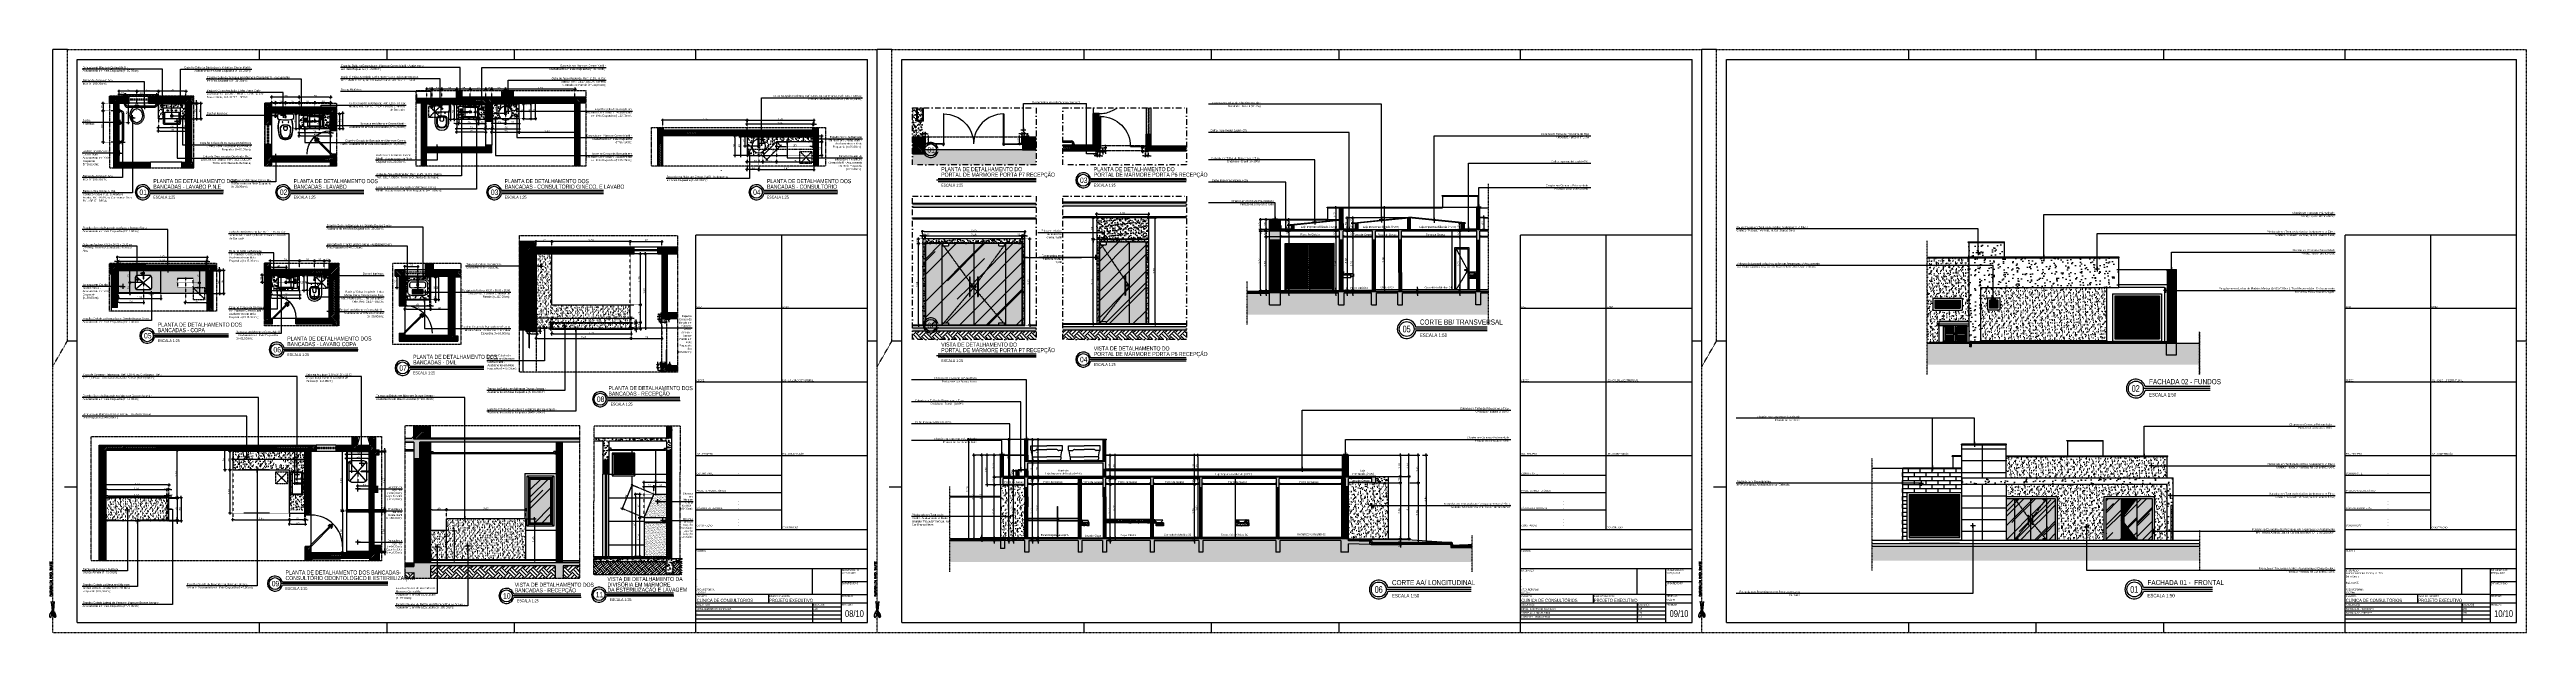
# Paper-space layout 'Layout1' of a CAD drawing. Header units: millimetres. Extents: x 5440 to 7966, y -1011 to -417.
# The model-space entities are those that its viewports show. They can reach past a viewport. Long polylines and large blocks are cut down to what shows.
import ezdxf
from ezdxf.enums import TextEntityAlignment as Align

# ---------------------------------------------------------------- set-up
doc = ezdxf.new("R2010")
doc.units = ezdxf.units.MM
doc.header["$LTSCALE"] = 0.03
doc.header["$PDMODE"] = 34
for name, pattern in [('CONTINU', [0]), ('DASHDOT', [25.4, 12.7, -6.35, 0, -6.35]), ('HIDDEN', [9.525, 6.35, -3.175]), ('HIDDEN2', [0.1875, 0.125, -0.0625])]:
    doc.linetypes.add(name, pattern=pattern)
for name, color, linetype in [('BANCADAS', 5, 'Continuous'), ('BLOCOS', 5, 'Continuous'), ('COTA', 250, 'Continuous'), ('COTA BANCADAS', 250, 'Continuous'), ('COTA Especificações', 250, 'Continuous'), ('Especificações', 3, 'Continuous'), ('Esquadrias', 3, 'Continuous'), ('Layout', 6, 'Continuous'), ('LOUÇAS E METAIS', 5, 'Continuous'), ('PL09', 9, 'Continuous'), ('PL1', 1, 'Continuous'), ('PL2', 2, 'Continuous'), ('PL250', 250, 'Continuous'), ('PL251', 251, 'Continuous'), ('PL3', 3, 'Continuous'), ('PL4', 4, 'Continuous'), ('PL5', 5, 'Continuous'), ('PL6', 6, 'Continuous'), ('Projeção', 250, 'HIDDEN'), ('Texto', 4, 'Continuous'), ('VIEWPORT', 7, 'Continuous')]:
    doc.layers.add(name, color=color, linetype=linetype)
doc.layers.get('VIEWPORT').off()
doc.styles.add('ARIAL', font='arial.ttf')
doc.styles.add('COTA50', font='ROMANS.shx', dxfattribs={"height": 0.08})
doc.styles.add('ROMANS', font='romans.shx', dxfattribs={"height": 0.1})
doc.styles.add('SANSSERIFBOLD', font='swisscl.ttf', dxfattribs={"height": 1})
doc.styles.get("Standard").update_dxf_attribs({"font": 'arial.ttf'})
doc.dimstyles.new('COTA50', dxfattribs={"dimtxt": 0.08, "dimasz": 0.05, "dimexe": 0.05, "dimexo": 0.95, "dimgap": 0.04, "dimtad": 1, "dimzin": 4, "dimdsep": 46, "dimtxsty": 'COTA50', "dimblk1": 'USERTICK', "dimblk2": 'USERTICK', "dimsah": 1, "dimcen": -0.1, "dimdle": 0.05, "dimse1": 1, "dimse2": 1, "dimclrd": 250, "dimclre": 3, "dimclrt": 4, "dimadec": 0, "dimazin": 0, "dimtfac": 1, "dimtix": 1, "dimtmove": 2, "dimatfit": 3, "dimldrblk": 'USERTICK', "dimfxl": 1, "dimtvp": 1.25, "dimtolj": 1, "dimtzin": 4, "dimarcsym": 0})
doc.dimstyles.new('TICK01', dxfattribs={"dimscale": 0, "dimtxt": 2, "dimasz": 1.5, "dimexe": 0.18, "dimexo": 0.06, "dimgap": 0.09, "dimtad": 1, "dimzin": 4, "dimdsep": 46, "dimtxsty": 'Standard', "dimblk": 'TICK1', "dimcen": 0.09, "dimclrd": 256, "dimclre": 256, "dimclrt": 4, "dimaunit": 1, "dimadec": 0, "dimazin": 0, "dimtfac": 1, "dimtix": 1, "dimtmove": 2, "dimatfit": 3, "dimldrblk": 'TICK1', "dimfxl": 1, "dimtolj": 1, "dimtzin": 12, "dimarcsym": 0})
pattern_1 = [(82.5, (-6.474995, -22.75789), (-0.0357381349, 0.0334753489), [0, -0.038608, 0, -0.04318, 0, -0.041275]), (52.5, (-6.474995, -22.75789), (-0.0189010928, 0.0824732851), [0, -0.020828, 0, -0.034798, 0, -0.013335]), (12.5, (-6.497086, -22.77998), (0.0558299826, 0.0560332312), [0, -0.0127, 0, -0.04572, 0, -0.05969]), (2.5, (-6.497086, -22.77998), (0.038228111, 0.0697550782), [0, -0.00635, 0, -0.029972, 0, -0.03429])]
pattern_2 = [(45, (-6.474995, -22.75789), (-0.02121320344, 0.02121320344), [])]
pattern_3 = [(45, (-38.165234, -22.75789), (-0.02121320344, 0.02121320344), [])]
pattern_4 = [(45, (-38.165234, -21.25554), (-0.02121320344, 0.02121320344), [])]
pattern_5 = [(45, (-6.474995, -21.25554), (-0.01414213562, 0.01414213562), [])]
pattern_6 = [(37.5, (-6.474995, -21.25554), (-0.0032000626, 0.0978826475), [0, -0.077216, 0, -0.08636, 0, -0.08255]), (7.5, (-6.475, -21.25554), (0.0899046566, 0.14336502), [0, -0.041656, 0, -0.069596, 0, -0.02667]), (327.5, (-6.53748, -21.25554), (0.158198474, 0.000287437), [0, -0.0254, 0, -0.09144, 0, -0.11938]), (317.5, (-6.53748, -21.25554), (0.1527112905, 0.0445858647), [0, -0.0127, 0, -0.059944, 0, -0.06858])]
pattern_7 = [(0, (2143.8906, 1619.0192), (0, 1.2), [])]
pattern_8 = [(0, (2146.15106, 1619.01917), (0, 0.6), [])]
pattern_9 = [(90, (2146.151, 1620.4392), (-1.2, 7e-17), [])]
pattern_10 = [(45, (-86.7377, -21.25554), (0.64657844, 1.72420918), [11.43, -1.524, 3.81, -0.762]), (45, (-86.2905, -20.2695), (-1.2554398, 0.17780907), [2.286, -0.25146, 4.572, -0.5715]), (45, (-86.9263, -20.52814), (2.44083361, 3.16284621), [6.096, -1.0668, 3.048, -0.762])]
pattern_11 = [(50, (-43.847, -21.25554), (0.145747735, -0.0127512684), [0.01524, -0.16764]), (355, (-43.847, -21.25554), (-0.028194737, 0.152845476), [0.012192, -0.134112467]), (100.4514447, (-43.83485, -21.2566), (0.117552998, 0.1400942015), [0.012952007, -0.142472196]), (46.1842, (-43.847, -21.2149), (0.216863233, -0.033633862), [0.02286, -0.25146]), (96.635558, (-43.82893, -21.2177), (0.189923307, 0.1979409), [0.019428019, -0.213708487]), (351.184151, (-43.847, -21.2149), (0.189923307, 0.1979409), [0.018287974, -0.201167786]), (21, (-43.82668, -21.22506), (0.121291513, -0.0818121585), [0.01524, -0.16764]), (326, (-43.82668, -21.22506), (0.049441623, 0.147350373), [0.012192, -0.134112]), (71.451445, (-43.81657, -21.23188), (0.1707331354, 0.065538215), [0.012952007, -0.14247195]), (37.5, (-43.847, -21.25554), (0.0024708826, 0.0676440311), [0, -0.1324864, 0, -0.136144, 0, -0.13462]), (7.5, (-43.847, -21.25554), (0.05345573, 0.0801444599), [0, -0.0776224, 0, -0.1294384, 0, -0.051308]), (327.5, (-43.89231, -21.25554), (0.1084724761, -0.0045829952), [0, -0.0508, 0, -0.158496, 0, -0.210312]), (317.5, (-43.91263, -21.25554), (0.118503345, 0.0203411928), [0, -0.06604, 0, -0.1052576, 0, -0.149352])]
pattern_12 = [(45, (-43.846998, -21.25554), (-0.01414213562, 0.01414213562), [])]
pattern_13 = [(45, (-296.9518, -19.94987), (0.43105229, 1.14947278), [7.62, -1.016, 2.54, -0.508]), (45, (-296.6537, -19.2925), (-0.83695987, 0.11853938), [1.524, -0.16764, 3.048, -0.381]), (45, (-297.07754, -19.46494), (1.62722241, 2.108564137), [4.064, -0.7112, 2.032, -0.508])]
pattern_14 = [(45, (174.669163, -0.952507), (-0.00707106781, 0.00707106781), [])]
pattern_15 = [(45, (174.669163, -0.952507), (-0.02121320344, 0.02121320344), [])]
pattern_16 = [(45, (174.369163, 1.93028), (-0.00707106781, 0.00707106781), [])]
pattern_17 = [(315, (602.659094, 3669.573392), (0.02121320344, 0.02121320344), [])]
pattern_18 = [(45, (199.171853, 0.580903), (-0.02121320344, 0.02121320344), [])]
pattern_19 = [(135, (3890.323692, -410.810844), (-0.02121320344, -0.02121320344), [])]
pattern_20 = [(45, (224.8163, -7.577924), (-0.02121320344, 0.02121320344), [])]
pattern_21 = [(315, (637.759323, 3669.585616), (0.02121320344, 0.02121320344), [])]
pattern_22 = [(315, (649.21617, 3670.915616), (0.02121320344, 0.02121320344), [])]
pattern_23 = [(315, (652.098956, 3671.215616), (0.00707106781, 0.00707106781), [])]
pattern_24 = [(50, (-130.71784, -9.83874), (0.145747735, -0.0127512684), [0.01524, -0.16764]), (355, (-130.71784, -9.83874), (-0.028194737, 0.152845476), [0.012192, -0.134112467]), (100.4514447, (-130.7057, -9.83981), (0.117552998, 0.1400942015), [0.012952007, -0.142472196]), (46.1842, (-130.71784, -9.7981), (0.216863233, -0.033633862), [0.02286, -0.25146]), (96.635558, (-130.69977, -9.8009), (0.189923307, 0.1979409), [0.019428019, -0.213708487]), (351.184151, (-130.71784, -9.7981), (0.189923307, 0.1979409), [0.018287974, -0.201167786]), (21, (-130.69752, -9.80826), (0.121291513, -0.0818121585), [0.01524, -0.16764]), (326, (-130.69752, -9.80826), (0.049441623, 0.147350373), [0.012192, -0.134112]), (71.451445, (-130.68741, -9.81508), (0.1707331354, 0.065538215), [0.012952007, -0.14247195]), (37.5, (-130.71784, -9.838745), (0.0024708826, 0.0676440311), [0, -0.1324864, 0, -0.136144, 0, -0.13462]), (7.5, (-130.71784, -9.838745), (0.05345573, 0.0801444599), [0, -0.0776224, 0, -0.1294384, 0, -0.051308]), (327.5, (-130.763155, -9.838745), (0.1084724761, -0.0045829952), [0, -0.0508, 0, -0.158496, 0, -0.210312]), (317.5, (-130.78348, -9.838745), (0.118503345, 0.0203411928), [0, -0.06604, 0, -0.1052576, 0, -0.149352])]
pattern_25 = [(95, (208.19177, 25.5805), (0.14009465, 0.117553379), [0.01905, -0.20955]), (40, (208.19177, 25.5805), (-0.160018453, 0.110176729), [0.01524, -0.167640584]), (145.451445, (208.20344, 25.5903), (-0.019923798, 0.227730102), [0.016190009, -0.178090245]), (91.1842, (208.15585, 25.61642), (0.221410243, 0.161953413), [0.028575, -0.314325]), (141.635558, (208.1743, 25.6299), (-0.007086617, 0.342826764), [0.024285023, -0.267135608]), (36.184151, (208.15585, 25.61642), (-0.007086617, 0.342826764), [0.022859967, -0.251459732]), (66, (208.18279, 25.6254), (0.179519979, 0.034895149), [0.01905, -0.20955]), (11, (208.18279, 25.6254), (-0.086539927, 0.173941193), [0.01524, -0.16764]), (116.451445, (208.19775, 25.6283), (0.092980052, 0.208836343), [0.016190009, -0.178089938]), (82.5, (208.19177, 25.580495), (-0.057605469, 0.0619734137), [0, -0.165608, 0, -0.17018, 0, -0.168275]), (52.5, (208.19177, 25.580495), (-0.0235897273, 0.1180870003), [0, -0.097028, 0, -0.161798, 0, -0.064135]), (12.5, (208.15172, 25.54044), (0.099927863, 0.0918261956), [0, -0.0635, 0, -0.19812, 0, -0.26289]), (2.5, (208.13376, 25.52248), (0.0867639044, 0.122722393), [0, -0.08255, 0, -0.131572, 0, -0.18669])]
pattern_26 = [(50, (-114.73624, -4.43715), (0.145747735, -0.0127512684), [0.01524, -0.16764]), (355, (-114.73624, -4.43715), (-0.028194737, 0.152845476), [0.012192, -0.134112467]), (100.4514447, (-114.7241, -4.43821), (0.117552998, 0.1400942015), [0.012952007, -0.142472196]), (46.1842, (-114.73624, -4.39651), (0.216863233, -0.033633862), [0.02286, -0.25146]), (96.635558, (-114.71817, -4.39931), (0.189923307, 0.1979409), [0.019428019, -0.213708487]), (351.184151, (-114.73624, -4.3965), (0.189923307, 0.1979409), [0.018287974, -0.201167786]), (21, (-114.71592, -4.40667), (0.121291513, -0.0818121585), [0.01524, -0.16764]), (326, (-114.71592, -4.40667), (0.049441623, 0.147350373), [0.012192, -0.134112]), (71.451445, (-114.70581, -4.41349), (0.1707331354, 0.065538215), [0.012952007, -0.14247195]), (37.5, (-114.73624, -4.43715), (0.0024708826, 0.0676440311), [0, -0.1324864, 0, -0.136144, 0, -0.13462]), (7.5, (-114.73624, -4.43715), (0.05345573, 0.0801444599), [0, -0.0776224, 0, -0.1294384, 0, -0.051308]), (327.5, (-114.781555, -4.43715), (0.1084724761, -0.0045829952), [0, -0.0508, 0, -0.158496, 0, -0.210312]), (317.5, (-114.801875, -4.43715), (0.118503345, 0.0203411928), [0, -0.06604, 0, -0.1052576, 0, -0.149352])]
pattern_27 = [(50, (-105.66897, -4.43715), (0.145747735, -0.0127512684), [0.01524, -0.16764]), (355, (-105.66897, -4.43715), (-0.028194737, 0.152845476), [0.012192, -0.134112467]), (100.4514447, (-105.65682, -4.43821), (0.117552998, 0.1400942015), [0.012952007, -0.142472196]), (46.1842, (-105.66897, -4.39651), (0.216863233, -0.033633862), [0.02286, -0.25146]), (96.635558, (-105.6509, -4.39931), (0.189923307, 0.1979409), [0.019428019, -0.213708487]), (351.184151, (-105.66897, -4.3965), (0.189923307, 0.1979409), [0.018287974, -0.201167786]), (21, (-105.64865, -4.40667), (0.121291513, -0.0818121585), [0.01524, -0.16764]), (326, (-105.64865, -4.40667), (0.049441623, 0.147350373), [0.012192, -0.134112]), (71.451445, (-105.63854, -4.41349), (0.1707331354, 0.065538215), [0.012952007, -0.14247195]), (37.5, (-105.66897, -4.43715), (0.0024708826, 0.0676440311), [0, -0.1324864, 0, -0.136144, 0, -0.13462]), (7.5, (-105.66897, -4.43715), (0.05345573, 0.0801444599), [0, -0.0776224, 0, -0.1294384, 0, -0.051308]), (327.5, (-105.714283, -4.43715), (0.1084724761, -0.0045829952), [0, -0.0508, 0, -0.158496, 0, -0.210312]), (317.5, (-105.7346, -4.43715), (0.118503345, 0.0203411928), [0, -0.06604, 0, -0.1052576, 0, -0.149352])]

# ---------------------------------------------------------------- blocks, each defined once
blk = doc.blocks.new('Prancha A1')
at = {"color": 6}
for p, q in [((0, 271), (0, 594)), ((15, 594), (0, 594)), ((211, 584), (211, 594)), ((341, 584), (341, 594)), ((471, 584), (471, 594)), ((656, 584), (656, 594)), ((15, 297), (25, 297)), ((831, 297), (841, 297)), ((12, 148.5), (25, 148.5)), ((0.9, 21.8), (-1.6, 31.4)), ((-1.6, 31.4), (-0.7, 22)), ((0, 25.2), (1.6, 31.4)), ((1.6, 31.4), (0.7, 22.5)), ((-1.2, 21), (-1, 21.9)), ((-0.9, 17.7), (-1.2, 16.8)), ((-0.8, 17.1), (-1.1, 17.2)), ((-1, 21.9), (-0.3, 21.3)), ((-0.7, 17.6), (-1, 17.6)), ((-0.9, 21.8), (-0.7, 22.5)), ((-0.3, 21.3), (-0.9, 17.7)), ((-0.9, 17.1), (-0.8, 17.6)), ((-0.7, 17.6), (-0.8, 17.1)), ((-0.7, 22), (0.3, 21.7)), ((0, 21.8), (-0.3, 21.7)), ((-0.3, 21.7), (-0.3, 21.4)), ((1, 21.9), (0.3, 21.3)), ((0.3, 21.7), (0.3, 21.4)), ((0.3, 21.3), (0.9, 17.7)), ((0.7, 17.6), (1, 17.6)), ((0.7, 17.6), (0.8, 17.1)), ((0.9, 17.1), (0.8, 17.6)), ((0.8, 17.1), (1.1, 17.2)), ((0.9, 17.7), (1.2, 16.8)), ((1.2, 21), (1, 21.9)), ((211, 0), (211, 10)), ((341, 0), (341, 10)), ((471, 0), (471, 10)), ((656, 0), (656, 10))]:
    blk.add_line(p, q, dxfattribs=at)
at = {"color": 6, "linetype": 'HIDDEN2'}
for p, q in [((15, 594), (841, 594)), ((15, 297), (15, 594)), ((841, 0), (841, 594)), ((0, 271), (15, 297)), ((0, 0), (0, 271)), ((0, 0), (841, 0))]:
    blk.add_line(p, q, dxfattribs=at)
at = {"color": 1}
for p, q in [((25, 584), (831, 584)), ((25, 10), (25, 584)), ((831, 10), (831, 584)), ((25, 10), (831, 10))]:
    blk.add_line(p, q, dxfattribs=at)
at = {"color": 6}
blk.add_circle((0, 22.5), 0.108, dxfattribs=at)
for centre, start, end in [((2, 16.8), 127.7805, 151.3273), ((-2, 16.8), 28.6727, 52.2195)]:
    blk.add_arc(centre, 5.32, start, end, dxfattribs=at)
blk.add_ellipse((-2, 17.7), major_axis=(0.44, 2.63), ratio=0.395302, start_param=0.948391, end_param=4.439195, dxfattribs=at)
blk.add_ellipse((-2.1, 17.5), major_axis=(-0.37, -2.19), ratio=0.395302, dxfattribs=at)
at = {"color": 6, "extrusion": (0, 0, -1)}
blk.add_ellipse((2.1, 17.5), major_axis=(0.37, -2.19), ratio=0.395302, dxfattribs=at)
blk.add_ellipse((2, 17.7), major_axis=(-0.44, 2.63), ratio=0.395302, start_param=0.948391, end_param=4.439195, dxfattribs=at)
at = {"color": 6, "style": 'ROMANS'}
blk.add_text('PLOTAGEM EM PAPEL SULFITE', height=1.8, rotation=90, dxfattribs=at).set_placement((-1, 36.6))
blk = doc.blocks.new('USERTICK')
for p, q in [((-1, 0), (1, 0)), ((0, 1), (0, -1))]:
    blk.add_line(p, q)
blk.add_circle((0, 0), 0.25)
blk = doc.blocks.new('TICK1')
for p, q in [((-1, 0), (1, 0)), ((0.5, 0.5), (-0.5, -0.5)), ((0, 1), (0, -1))]:
    blk.add_line(p, q)
blk = doc.blocks.new('*D441')
at = {"layer": 'COTA', "linetype": 'HIDDEN', "lineweight": -2, "transparency": 16777216}
for p, q in [((6518, -915.1), (6521.9, -915.1)), ((6518, -917.8), (6521.9, -917.8))]:
    blk.add_line(p, q, dxfattribs=at)
at = {"layer": 'COTA', "lineweight": -2, "transparency": 16777216}
for p, q in [((6521.8, -913.6), (6521.8, -912.1)), ((6521.8, -917.8), (6521.8, -915.1)), ((6521.8, -919.3), (6521.8, -920.8))]:
    blk.add_line(p, q, dxfattribs=at)
at = {"layer": 'DEFPOINTS', "color": 0, "transparency": 16777216}
for p in [(6517.9, -915.1), (6517.9, -917.8), (6521.8, -915.1)]:
    blk.add_point(p, dxfattribs=at)
at = {"layer": 'COTA', "lineweight": -2, "transparency": 16777216, "xscale": 1.5, "yscale": 1.5, "zscale": 1.5}
for p, rotation in [((6521.8, -915.1), 270), ((6521.8, -917.8), 90)]:
    blk.add_blockref('TICK1', p, dxfattribs=dict(at, rotation=rotation))
at = {"layer": 'COTA', "color": 4, "transparency": 16777216, "insert": (6520.7, -916.4), "char_height": 2, "attachment_point": 5, "rotation": 90}
blk.add_mtext('\\A1;.14', dxfattribs=at)
blk = doc.blocks.new('*D442')
at = {"layer": 'COTA', "linetype": 'HIDDEN', "lineweight": -2, "transparency": 16777216}
for p, q in [((6521.8, -860.7), (6521.9, -860.7)), ((6518, -915.1), (6521.9, -915.1))]:
    blk.add_line(p, q, dxfattribs=at)
at = {"layer": 'COTA', "lineweight": -2, "transparency": 16777216}
blk.add_line((6521.8, -913.6), (6521.8, -862.2), dxfattribs=at)
at = {"layer": 'DEFPOINTS', "color": 0, "transparency": 16777216}
for p in [(6521.8, -860.7), (6521.8, -860.7), (6517.9, -915.1)]:
    blk.add_point(p, dxfattribs=at)
at = {"layer": 'COTA', "lineweight": -2, "transparency": 16777216, "xscale": 1.5, "yscale": 1.5, "zscale": 1.5}
for p, rotation in [((6521.8, -860.7), 90), ((6521.8, -915.1), 270)]:
    blk.add_blockref('TICK1', p, dxfattribs=dict(at, rotation=rotation))
at = {"layer": 'COTA', "color": 4, "transparency": 16777216, "insert": (6520.7, -887.9), "char_height": 2, "attachment_point": 5, "rotation": 90}
blk.add_mtext('\\A1;2.72', dxfattribs=at)
blk = doc.blocks.new('*D443')
at = {"layer": 'COTA', "linetype": 'HIDDEN', "lineweight": -2, "transparency": 16777216}
for p, q in [((6521.7, -854.7), (6521.6, -854.7)), ((6521.8, -860.7), (6521.9, -860.7))]:
    blk.add_line(p, q, dxfattribs=at)
at = {"layer": 'COTA', "lineweight": -2, "transparency": 16777216}
blk.add_line((6521.8, -859.2), (6521.8, -856.2), dxfattribs=at)
at = {"layer": 'DEFPOINTS', "color": 0, "transparency": 16777216}
for p in [(6521.8, -854.7), (6521.8, -854.7), (6521.8, -860.7)]:
    blk.add_point(p, dxfattribs=at)
at = {"layer": 'COTA', "lineweight": -2, "transparency": 16777216, "xscale": 1.5, "yscale": 1.5, "zscale": 1.5}
for p, rotation in [((6521.8, -854.7), 90), ((6521.8, -860.7), 270)]:
    blk.add_blockref('TICK1', p, dxfattribs=dict(at, rotation=rotation))
at = {"layer": 'COTA', "color": 4, "transparency": 16777216, "insert": (6520.7, -857.7), "char_height": 2, "attachment_point": 5, "rotation": 90}
blk.add_mtext('\\A1;.30', dxfattribs=at)
blk = doc.blocks.new('*D444')
at = {"layer": 'COTA', "linetype": 'HIDDEN', "lineweight": -2, "transparency": 16777216}
for p, q in [((6521.7, -852.7), (6521.6, -852.7)), ((6521.8, -853.1), (6521.9, -853.1))]:
    blk.add_line(p, q, dxfattribs=at)
at = {"layer": 'COTA', "lineweight": -2, "transparency": 16777216}
for p, q in [((6521.8, -851.2), (6521.8, -849.7)), ((6521.8, -852.7), (6521.8, -853.1)), ((6521.8, -854.6), (6521.8, -856.1))]:
    blk.add_line(p, q, dxfattribs=at)
at = {"layer": 'DEFPOINTS', "color": 0, "transparency": 16777216}
for p in [(6521.8, -852.7), (6521.8, -853.1), (6521.8, -853.1)]:
    blk.add_point(p, dxfattribs=at)
at = {"layer": 'COTA', "lineweight": -2, "transparency": 16777216, "xscale": 1.5, "yscale": 1.5, "zscale": 1.5}
for p, rotation in [((6521.8, -852.7), 270), ((6521.8, -853.1), 90)]:
    blk.add_blockref('TICK1', p, dxfattribs=dict(at, rotation=rotation))
at = {"layer": 'COTA', "color": 4, "transparency": 16777216, "insert": (6520.7, -852.9), "char_height": 2, "attachment_point": 5, "rotation": 90}
blk.add_mtext('\\A1;.02', dxfattribs=at)
blk = doc.blocks.new('*D445')
at = {"layer": 'COTA', "linetype": 'HIDDEN', "lineweight": -2, "transparency": 16777216}
for p, q in [((6521.8, -830.9), (6521.9, -830.9)), ((6521.8, -853.1), (6521.9, -853.1))]:
    blk.add_line(p, q, dxfattribs=at)
at = {"layer": 'COTA', "lineweight": -2, "transparency": 16777216}
blk.add_line((6521.8, -851.6), (6521.8, -832.4), dxfattribs=at)
at = {"layer": 'DEFPOINTS', "color": 0, "transparency": 16777216}
for p in [(6521.8, -830.9), (6521.8, -830.9), (6521.8, -853.1)]:
    blk.add_point(p, dxfattribs=at)
at = {"layer": 'COTA', "lineweight": -2, "transparency": 16777216, "xscale": 1.5, "yscale": 1.5, "zscale": 1.5}
for p, rotation in [((6521.8, -830.9), 90), ((6521.8, -853.1), 270)]:
    blk.add_blockref('TICK1', p, dxfattribs=dict(at, rotation=rotation))
at = {"layer": 'COTA', "color": 4, "transparency": 16777216, "insert": (6520.7, -842), "char_height": 2, "attachment_point": 5, "rotation": 90}
blk.add_mtext('\\A1;1.11', dxfattribs=at)
blk = doc.blocks.new('*D446')
at = {"layer": 'COTA', "linetype": 'HIDDEN', "lineweight": -2, "transparency": 16777216}
for p, q in [((6521.8, -854.7), (6527, -854.7)), ((6521.8, -915.1), (6527, -915.1))]:
    blk.add_line(p, q, dxfattribs=at)
at = {"layer": 'COTA', "lineweight": -2, "transparency": 16777216}
blk.add_line((6526.8, -913.6), (6526.8, -856.2), dxfattribs=at)
at = {"layer": 'DEFPOINTS', "color": 0, "transparency": 16777216}
for p in [(6521.8, -854.7), (6526.8, -854.7), (6521.8, -915.1)]:
    blk.add_point(p, dxfattribs=at)
at = {"layer": 'COTA', "lineweight": -2, "transparency": 16777216, "xscale": 1.5, "yscale": 1.5, "zscale": 1.5}
for p, rotation in [((6526.8, -854.7), 90), ((6526.8, -915.1), 270)]:
    blk.add_blockref('TICK1', p, dxfattribs=dict(at, rotation=rotation))
at = {"layer": 'COTA', "color": 4, "transparency": 16777216, "insert": (6525.7, -884.9), "char_height": 2, "attachment_point": 5, "rotation": 90}
blk.add_mtext('\\A1;3.02', dxfattribs=at)
blk = doc.blocks.new('*D447')
at = {"layer": 'COTA', "lineweight": -2, "transparency": 16777216}
blk.add_line((6526.8, -853.2), (6526.8, -832.4), dxfattribs=at)
at = {"layer": 'COTA', "linetype": 'HIDDEN', "lineweight": -2, "transparency": 16777216}
for p, q in [((6526.9, -830.9), (6527, -830.9)), ((6521.8, -854.7), (6527, -854.7))]:
    blk.add_line(p, q, dxfattribs=at)
at = {"layer": 'DEFPOINTS', "color": 0, "transparency": 16777216}
for p in [(6526.8, -830.9), (6526.8, -830.9), (6521.8, -854.7)]:
    blk.add_point(p, dxfattribs=at)
at = {"layer": 'COTA', "lineweight": -2, "transparency": 16777216, "xscale": 1.5, "yscale": 1.5, "zscale": 1.5}
for p, rotation in [((6526.8, -830.9), 90), ((6526.8, -854.7), 270)]:
    blk.add_blockref('TICK1', p, dxfattribs=dict(at, rotation=rotation))
at = {"layer": 'COTA', "color": 4, "transparency": 16777216, "insert": (6525.7, -842.8), "char_height": 2, "attachment_point": 5, "rotation": 90}
blk.add_mtext('\\A1;1.19', dxfattribs=at)
blk = doc.blocks.new('L495999')
for p, q in [((-0.805, 0.735), (0, 0.735)), ((-0.805, 0.512), (-0.805, 0.735)), ((0.805, 0.735), (0, 0.735)), ((0.805, 0.512), (0.805, 0.735)), ((-0.79, 0.505), (-0.798, 0.505)), ((-0.788, 0.505), (-0.61, 0.505)), ((-0.72, 0.183), (-0.775, 0.493)), ((-0.72, 0.183), (0, 0.183)), ((-0.72, 0.183), (-0.718, 0.066)), ((-0.651, 0), (0, 0)), ((-0.565, 0.52), (-0.545, 0.535)), ((-0.5, 0.55), (0, 0.55)), ((0.5, 0.55), (0, 0.55)), ((0.72, 0.183), (0, 0.183)), ((0.651, 0), (0, 0)), ((0.565, 0.52), (0.545, 0.535)), ((0.788, 0.505), (0.61, 0.505)), ((0.72, 0.183), (0.718, 0.066)), ((0.72, 0.183), (0.775, 0.493)), ((0.79, 0.505), (0.798, 0.505))]:
    blk.add_line(p, q)
for centre, radius, start, end in [((-0.798, 0.512), 0.007, 180, 269), ((-0.79, 0.49), 0.015, 10.19222, 89), ((-0.651, 0.067), 0.067, 181, 270), ((-0.61, 0.58), 0.075, 270, 306.8699), ((-0.5, 0.475), 0.075, 90, 126.8699), ((0.5, 0.475), 0.075, 53.1301, 90), ((0.61, 0.58), 0.075, 233.1301, 270), ((0.651, 0.067), 0.067, 270, 359), ((0.79, 0.49), 0.015, 91, 169.80778), ((0.798, 0.512), 0.007, 271, 0)]:
    blk.add_arc(centre, radius, start, end)
blk = doc.blocks.new('L55_v')
for p, q in [((-191, 0), (0, 0)), ((0, 0), (191, 0)), ((0, -140), (-71, -140)), ((-58, -143), (-58, -143)), ((-58, -143), (-58, -168)), ((0, -170), (-56, -170)), ((71, -140), (0, -140)), ((56, -170), (0, -170)), ((58, -168), (58, -143)), ((58, -143), (58, -143))]:
    blk.add_line(p, q)
for points in [[(-71, -140, 0), (-72, -140, 0), (-73, -140, 0), (-73, -139, 0), (-74, -139, 0)], [(74, -139, 0), (73, -140, 0), (72, -140, 0), (71, -140, 0), (71, -140, 0)]]:
    blk.add_polyline3d(points)
for centre, radius, start, end in [((-191, -5), 5, 90, 209.86257), ((191, -5), 5, 330.13743, 90), ((151, 192), 400, 209.86546, 235.79326), ((-61, -143), 3, 1.99985, 90), ((-56, -168), 2, 182, 270), ((56, -168), 2, 270, 358), ((61, -143), 3, 90, 178.00015), ((-151, 192), 400, 304.20607, 330.13428)]:
    blk.add_arc(centre, radius, start, end)
blk = doc.blocks.new('*D375')
at = {"layer": 'COTA', "linetype": 'HIDDEN', "lineweight": -2, "transparency": 16777216}
for p, q in [((2119.301, 1616.199), (2118.555, 1616.199)), ((2119.301, 1616.084), (2118.555, 1616.084))]:
    blk.add_line(p, q, dxfattribs=at)
at = {"layer": 'COTA', "lineweight": -2, "transparency": 16777216}
for p, q in [((2118.564, 1616.274), (2118.564, 1616.349)), ((2118.564, 1616.084), (2118.564, 1616.199)), ((2118.564, 1616.009), (2118.564, 1615.934))]:
    blk.add_line(p, q, dxfattribs=at)
at = {"layer": 'DEFPOINTS', "color": 0, "transparency": 16777216}
for p in [(2118.564, 1616.199), (2119.304, 1616.199), (2119.304, 1616.084)]:
    blk.add_point(p, dxfattribs=at)
at = {"layer": 'COTA', "lineweight": -2, "transparency": 16777216, "xscale": 0.07500001968783013, "yscale": 0.07500001968783013, "zscale": 0.07500001968783013}
for p, rotation in [((2118.564, 1616.199), 270), ((2118.564, 1616.084), 90)]:
    blk.add_blockref('TICK1', p, dxfattribs=dict(at, rotation=rotation))
at = {"layer": 'COTA', "color": 4, "transparency": 16777216, "insert": (2118.51, 1616.142), "char_height": 0.1, "attachment_point": 5, "rotation": 90}
blk.add_mtext('\\A1;.12', dxfattribs=at)
blk = doc.blocks.new('*D376')
at = {"layer": 'COTA', "linetype": 'HIDDEN', "lineweight": -2, "transparency": 16777216}
for p, q in [((2119.331, 1618.939), (2118.555, 1618.939)), ((2119.301, 1616.199), (2118.555, 1616.199))]:
    blk.add_line(p, q, dxfattribs=at)
at = {"layer": 'COTA', "lineweight": -2, "transparency": 16777216}
blk.add_line((2118.564, 1616.274), (2118.564, 1618.864), dxfattribs=at)
at = {"layer": 'DEFPOINTS', "color": 0, "transparency": 16777216}
for p in [(2118.564, 1618.939), (2119.334, 1618.939), (2119.304, 1616.199)]:
    blk.add_point(p, dxfattribs=at)
at = {"layer": 'COTA', "lineweight": -2, "transparency": 16777216, "xscale": 0.07500001968783013, "yscale": 0.07500001968783013, "zscale": 0.07500001968783013}
for p, rotation in [((2118.564, 1618.939), 90), ((2118.564, 1616.199), 270)]:
    blk.add_blockref('TICK1', p, dxfattribs=dict(at, rotation=rotation))
at = {"layer": 'COTA', "color": 4, "transparency": 16777216, "insert": (2118.51, 1617.569), "char_height": 0.1, "attachment_point": 5, "rotation": 90}
blk.add_mtext('\\A1;2.74', dxfattribs=at)
blk = doc.blocks.new('*D377')
at = {"layer": 'COTA', "linetype": 'HIDDEN', "lineweight": -2, "transparency": 16777216}
for p, q in [((2119.301, 1619.239), (2118.555, 1619.239)), ((2119.331, 1618.939), (2118.555, 1618.939))]:
    blk.add_line(p, q, dxfattribs=at)
at = {"layer": 'COTA', "lineweight": -2, "transparency": 16777216}
blk.add_line((2118.564, 1619.014), (2118.564, 1619.164), dxfattribs=at)
at = {"layer": 'DEFPOINTS', "color": 0, "transparency": 16777216}
for p in [(2118.564, 1619.239), (2119.304, 1619.239), (2119.334, 1618.939)]:
    blk.add_point(p, dxfattribs=at)
at = {"layer": 'COTA', "lineweight": -2, "transparency": 16777216, "xscale": 0.07500001968783013, "yscale": 0.07500001968783013, "zscale": 0.07500001968783013}
for p, rotation in [((2118.564, 1619.239), 90), ((2118.564, 1618.939), 270)]:
    blk.add_blockref('TICK1', p, dxfattribs=dict(at, rotation=rotation))
at = {"layer": 'COTA', "color": 4, "transparency": 16777216, "insert": (2118.509, 1619.089), "char_height": 0.1, "attachment_point": 5, "rotation": 90}
blk.add_mtext('\\A1;.30', dxfattribs=at)
blk = doc.blocks.new('*D378')
at = {"layer": 'COTA', "linetype": 'HIDDEN', "lineweight": -2, "transparency": 16777216}
for p, q in [((2118.742, 1619.319), (2118.555, 1619.319)), ((2119.301, 1619.239), (2118.555, 1619.239))]:
    blk.add_line(p, q, dxfattribs=at)
at = {"layer": 'COTA', "lineweight": -2, "transparency": 16777216}
for p, q in [((2118.564, 1619.394), (2118.564, 1619.469)), ((2118.564, 1619.239), (2118.564, 1619.319)), ((2118.564, 1619.164), (2118.564, 1619.089))]:
    blk.add_line(p, q, dxfattribs=at)
at = {"layer": 'DEFPOINTS', "color": 0, "transparency": 16777216}
for p in [(2118.564, 1619.319), (2118.745, 1619.319), (2119.304, 1619.239)]:
    blk.add_point(p, dxfattribs=at)
at = {"layer": 'COTA', "lineweight": -2, "transparency": 16777216, "xscale": 0.07500001968783013, "yscale": 0.07500001968783013, "zscale": 0.07500001968783013}
for p, rotation in [((2118.564, 1619.319), 270), ((2118.564, 1619.239), 90)]:
    blk.add_blockref('TICK1', p, dxfattribs=dict(at, rotation=rotation))
at = {"layer": 'COTA', "color": 4, "transparency": 16777216, "insert": (2118.509, 1619.279), "char_height": 0.1, "attachment_point": 5, "rotation": 90}
blk.add_mtext('\\A1;.08', dxfattribs=at)
blk = doc.blocks.new('*D379')
at = {"layer": 'COTA', "linetype": 'HIDDEN', "lineweight": -2, "transparency": 16777216}
for p, q in [((2118.792, 1619.819), (2118.555, 1619.819)), ((2118.742, 1619.319), (2118.555, 1619.319))]:
    blk.add_line(p, q, dxfattribs=at)
at = {"layer": 'COTA', "lineweight": -2, "transparency": 16777216}
blk.add_line((2118.564, 1619.394), (2118.564, 1619.744), dxfattribs=at)
at = {"layer": 'DEFPOINTS', "color": 0, "transparency": 16777216}
for p in [(2118.564, 1619.819), (2118.745, 1619.319), (2118.795, 1619.819)]:
    blk.add_point(p, dxfattribs=at)
at = {"layer": 'COTA', "lineweight": -2, "transparency": 16777216, "xscale": 0.07500001968783013, "yscale": 0.07500001968783013, "zscale": 0.07500001968783013}
for p, rotation in [((2118.564, 1619.819), 90), ((2118.564, 1619.319), 270)]:
    blk.add_blockref('TICK1', p, dxfattribs=dict(at, rotation=rotation))
at = {"layer": 'COTA', "color": 4, "transparency": 16777216, "insert": (2118.509, 1619.569), "char_height": 0.1, "attachment_point": 5, "rotation": 90}
blk.add_mtext('\\A1;.50', dxfattribs=at)
blk = doc.blocks.new('*D380')
at = {"layer": 'COTA', "linetype": 'HIDDEN', "lineweight": -2, "transparency": 16777216}
for p, q in [((2118.561, 1616.199), (2118.278, 1616.199)), ((2118.561, 1616.084), (2118.278, 1616.084))]:
    blk.add_line(p, q, dxfattribs=at)
at = {"layer": 'COTA', "lineweight": -2, "transparency": 16777216}
for p, q in [((2118.287, 1616.274), (2118.287, 1616.349)), ((2118.287, 1616.084), (2118.287, 1616.199)), ((2118.287, 1616.009), (2118.287, 1615.934))]:
    blk.add_line(p, q, dxfattribs=at)
at = {"layer": 'DEFPOINTS', "color": 0, "transparency": 16777216}
for p in [(2118.287, 1616.199), (2118.564, 1616.199), (2118.564, 1616.084)]:
    blk.add_point(p, dxfattribs=at)
at = {"layer": 'COTA', "lineweight": -2, "transparency": 16777216, "xscale": 0.07500001968783013, "yscale": 0.07500001968783013, "zscale": 0.07500001968783013}
for p, rotation in [((2118.287, 1616.199), 270), ((2118.287, 1616.084), 90)]:
    blk.add_blockref('TICK1', p, dxfattribs=dict(at, rotation=rotation))
at = {"layer": 'COTA', "color": 4, "transparency": 16777216, "insert": (2118.233, 1616.142), "char_height": 0.1, "attachment_point": 5, "rotation": 90}
blk.add_mtext('\\A1;.12', dxfattribs=at)
blk = doc.blocks.new('*D381')
at = {"layer": 'COTA', "linetype": 'HIDDEN', "lineweight": -2, "transparency": 16777216}
for p, q in [((2118.561, 1619.239), (2118.278, 1619.239)), ((2118.561, 1616.199), (2118.278, 1616.199))]:
    blk.add_line(p, q, dxfattribs=at)
at = {"layer": 'COTA', "lineweight": -2, "transparency": 16777216}
blk.add_line((2118.287, 1616.274), (2118.287, 1619.164), dxfattribs=at)
at = {"layer": 'DEFPOINTS', "color": 0, "transparency": 16777216}
for p in [(2118.287, 1619.239), (2118.564, 1619.239), (2118.564, 1616.199)]:
    blk.add_point(p, dxfattribs=at)
at = {"layer": 'COTA', "lineweight": -2, "transparency": 16777216, "xscale": 0.07500001968783013, "yscale": 0.07500001968783013, "zscale": 0.07500001968783013}
for p, rotation in [((2118.287, 1619.239), 90), ((2118.287, 1616.199), 270)]:
    blk.add_blockref('TICK1', p, dxfattribs=dict(at, rotation=rotation))
at = {"layer": 'COTA', "color": 4, "transparency": 16777216, "insert": (2118.232, 1617.719), "char_height": 0.1, "attachment_point": 5, "rotation": 90}
blk.add_mtext('\\A1;3.04', dxfattribs=at)
blk = doc.blocks.new('*D382')
at = {"layer": 'COTA', "linetype": 'HIDDEN', "lineweight": -2, "transparency": 16777216}
for p, q in [((2118.561, 1619.314), (2118.278, 1619.314)), ((2118.561, 1619.239), (2118.278, 1619.239))]:
    blk.add_line(p, q, dxfattribs=at)
at = {"layer": 'COTA', "lineweight": -2, "transparency": 16777216}
for p, q in [((2118.287, 1619.389), (2118.287, 1619.464)), ((2118.287, 1619.239), (2118.287, 1619.314)), ((2118.287, 1619.164), (2118.287, 1619.089))]:
    blk.add_line(p, q, dxfattribs=at)
at = {"layer": 'DEFPOINTS', "color": 0, "transparency": 16777216}
for p in [(2118.287, 1619.314), (2118.564, 1619.314), (2118.564, 1619.239)]:
    blk.add_point(p, dxfattribs=at)
at = {"layer": 'COTA', "lineweight": -2, "transparency": 16777216, "xscale": 0.07500001968783013, "yscale": 0.07500001968783013, "zscale": 0.07500001968783013}
for p, rotation in [((2118.287, 1619.314), 270), ((2118.287, 1619.239), 90)]:
    blk.add_blockref('TICK1', p, dxfattribs=dict(at, rotation=rotation))
at = {"layer": 'COTA', "color": 4, "transparency": 16777216, "insert": (2118.232, 1619.277), "char_height": 0.1, "attachment_point": 5, "rotation": 90}
blk.add_mtext('\\A1;.08', dxfattribs=at)
blk = doc.blocks.new('*D383')
at = {"layer": 'COTA', "linetype": 'HIDDEN', "lineweight": -2, "transparency": 16777216}
for p, q in [((2118.561, 1619.819), (2118.278, 1619.819)), ((2118.561, 1619.314), (2118.278, 1619.314))]:
    blk.add_line(p, q, dxfattribs=at)
at = {"layer": 'COTA', "lineweight": -2, "transparency": 16777216}
blk.add_line((2118.287, 1619.389), (2118.287, 1619.744), dxfattribs=at)
at = {"layer": 'DEFPOINTS', "color": 0, "transparency": 16777216}
for p in [(2118.287, 1619.819), (2118.564, 1619.819), (2118.564, 1619.314)]:
    blk.add_point(p, dxfattribs=at)
at = {"layer": 'COTA', "lineweight": -2, "transparency": 16777216, "xscale": 0.07500001968783013, "yscale": 0.07500001968783013, "zscale": 0.07500001968783013}
for p, rotation in [((2118.287, 1619.819), 90), ((2118.287, 1619.314), 270)]:
    blk.add_blockref('TICK1', p, dxfattribs=dict(at, rotation=rotation))
at = {"layer": 'COTA', "color": 4, "transparency": 16777216, "insert": (2118.232, 1619.567), "char_height": 0.1, "attachment_point": 5, "rotation": 90}
blk.add_mtext('\\A1;.50', dxfattribs=at)
blk = doc.blocks.new('*D384')
at = {"layer": 'COTA', "linetype": 'HIDDEN', "lineweight": -2, "transparency": 16777216}
for p, q in [((2122.312, 1619.816), (2119.715, 1619.816)), ((2119.845, 1619.539), (2119.715, 1619.539))]:
    blk.add_line(p, q, dxfattribs=at)
at = {"layer": 'COTA', "lineweight": -2, "transparency": 16777216}
blk.add_line((2119.724, 1619.741), (2119.724, 1619.614), dxfattribs=at)
at = {"layer": 'DEFPOINTS', "color": 0, "transparency": 16777216}
for p in [(2119.724, 1619.539), (2119.848, 1619.539), (2122.315, 1619.816)]:
    blk.add_point(p, dxfattribs=at)
at = {"layer": 'COTA', "lineweight": -2, "transparency": 16777216, "xscale": 0.07500001968783013, "yscale": 0.07500001968783013, "zscale": 0.07500001968783013}
for p, rotation in [((2119.724, 1619.816), 90), ((2119.724, 1619.539), 270)]:
    blk.add_blockref('TICK1', p, dxfattribs=dict(at, rotation=rotation))
at = {"layer": 'COTA', "color": 4, "transparency": 16777216, "insert": (2119.669, 1619.678), "char_height": 0.1, "attachment_point": 5, "rotation": 90}
blk.add_mtext('\\A1;.28', dxfattribs=at)
blk = doc.blocks.new('*D385')
at = {"layer": 'COTA', "linetype": 'HIDDEN', "lineweight": -2, "transparency": 16777216}
for p, q in [((2119.845, 1619.539), (2119.715, 1619.539)), ((2119.845, 1619.319), (2119.715, 1619.319))]:
    blk.add_line(p, q, dxfattribs=at)
at = {"layer": 'COTA', "lineweight": -2, "transparency": 16777216}
blk.add_line((2119.724, 1619.464), (2119.724, 1619.394), dxfattribs=at)
at = {"layer": 'DEFPOINTS', "color": 0, "transparency": 16777216}
for p in [(2119.724, 1619.319), (2119.848, 1619.539), (2119.848, 1619.319)]:
    blk.add_point(p, dxfattribs=at)
at = {"layer": 'COTA', "lineweight": -2, "transparency": 16777216, "xscale": 0.07500001968783013, "yscale": 0.07500001968783013, "zscale": 0.07500001968783013}
for p, rotation in [((2119.724, 1619.539), 90), ((2119.724, 1619.319), 270)]:
    blk.add_blockref('TICK1', p, dxfattribs=dict(at, rotation=rotation))
at = {"layer": 'COTA', "color": 4, "transparency": 16777216, "insert": (2119.67, 1619.429), "char_height": 0.1, "attachment_point": 5, "rotation": 90}
blk.add_mtext('\\A1;.22', dxfattribs=at)
blk = doc.blocks.new('*D386')
at = {"layer": 'COTA', "linetype": 'HIDDEN', "lineweight": -2, "transparency": 16777216}
for p, q in [((2119.845, 1619.319), (2119.715, 1619.319)), ((2119.727, 1619.239), (2119.733, 1619.239))]:
    blk.add_line(p, q, dxfattribs=at)
at = {"layer": 'COTA', "lineweight": -2, "transparency": 16777216}
for p, q in [((2119.724, 1619.394), (2119.724, 1619.469)), ((2119.724, 1619.319), (2119.724, 1619.239)), ((2119.724, 1619.164), (2119.724, 1619.089))]:
    blk.add_line(p, q, dxfattribs=at)
at = {"layer": 'DEFPOINTS', "color": 0, "transparency": 16777216}
for p in [(2119.848, 1619.319), (2119.724, 1619.239), (2119.724, 1619.239)]:
    blk.add_point(p, dxfattribs=at)
at = {"layer": 'COTA', "lineweight": -2, "transparency": 16777216, "xscale": 0.07500001968783013, "yscale": 0.07500001968783013, "zscale": 0.07500001968783013}
for p, rotation in [((2119.724, 1619.319), 270), ((2119.724, 1619.239), 90)]:
    blk.add_blockref('TICK1', p, dxfattribs=dict(at, rotation=rotation))
at = {"layer": 'COTA', "color": 4, "transparency": 16777216, "insert": (2119.669, 1619.146), "char_height": 0.1, "attachment_point": 5, "rotation": 90}
blk.add_mtext('\\A1;.08', dxfattribs=at)
blk = doc.blocks.new('*D387')
at = {"layer": 'COTA', "lineweight": -2, "transparency": 16777216}
blk.add_line((2119.724, 1619.164), (2119.724, 1616.274), dxfattribs=at)
at = {"layer": 'COTA', "linetype": 'HIDDEN', "lineweight": -2, "transparency": 16777216}
for p, q in [((2119.727, 1619.239), (2119.733, 1619.239)), ((2119.727, 1616.199), (2119.733, 1616.199))]:
    blk.add_line(p, q, dxfattribs=at)
at = {"layer": 'DEFPOINTS', "color": 0, "transparency": 16777216}
for p in [(2119.724, 1619.239), (2119.724, 1616.199), (2119.724, 1616.199)]:
    blk.add_point(p, dxfattribs=at)
at = {"layer": 'COTA', "lineweight": -2, "transparency": 16777216, "xscale": 0.07500001968783013, "yscale": 0.07500001968783013, "zscale": 0.07500001968783013}
for p, rotation in [((2119.724, 1619.239), 90), ((2119.724, 1616.199), 270)]:
    blk.add_blockref('TICK1', p, dxfattribs=dict(at, rotation=rotation))
at = {"layer": 'COTA', "color": 4, "transparency": 16777216, "insert": (2119.669, 1617.719), "char_height": 0.1, "attachment_point": 5, "rotation": 90}
blk.add_mtext('\\A1;3.04', dxfattribs=at)
blk = doc.blocks.new('*D388')
at = {"layer": 'COTA', "lineweight": -2, "transparency": 16777216}
for p, q in [((2119.724, 1616.274), (2119.724, 1616.349)), ((2119.724, 1616.199), (2119.724, 1616.084)), ((2119.724, 1616.009), (2119.724, 1615.934))]:
    blk.add_line(p, q, dxfattribs=at)
at = {"layer": 'COTA', "linetype": 'HIDDEN', "lineweight": -2, "transparency": 16777216}
for p, q in [((2119.727, 1616.199), (2119.733, 1616.199)), ((2119.727, 1616.084), (2119.733, 1616.084))]:
    blk.add_line(p, q, dxfattribs=at)
at = {"layer": 'DEFPOINTS', "color": 0, "transparency": 16777216}
for p in [(2119.724, 1616.199), (2119.724, 1616.084), (2119.724, 1616.084)]:
    blk.add_point(p, dxfattribs=at)
at = {"layer": 'COTA', "lineweight": -2, "transparency": 16777216, "xscale": 0.07500001968783013, "yscale": 0.07500001968783013, "zscale": 0.07500001968783013}
for p, rotation in [((2119.724, 1616.199), 270), ((2119.724, 1616.084), 90)]:
    blk.add_blockref('TICK1', p, dxfattribs=dict(at, rotation=rotation))
at = {"layer": 'COTA', "color": 4, "transparency": 16777216, "insert": (2119.67, 1616.142), "char_height": 0.1, "attachment_point": 5, "rotation": 90}
blk.add_mtext('\\A1;.12', dxfattribs=at)
blk = doc.blocks.new('*D389')
at = {"layer": 'COTA', "linetype": 'HIDDEN', "lineweight": -2, "transparency": 16777216}
for p, q in [((2122.312, 1620.439), (2122.114, 1620.439)), ((2122.312, 1619.319), (2122.114, 1619.319))]:
    blk.add_line(p, q, dxfattribs=at)
at = {"layer": 'COTA', "lineweight": -2, "transparency": 16777216}
blk.add_line((2122.123, 1620.364), (2122.123, 1619.394), dxfattribs=at)
at = {"layer": 'DEFPOINTS', "color": 0, "transparency": 16777216}
for p in [(2122.315, 1620.439), (2122.123, 1619.319), (2122.315, 1619.319)]:
    blk.add_point(p, dxfattribs=at)
at = {"layer": 'COTA', "lineweight": -2, "transparency": 16777216, "xscale": 0.07500001968783013, "yscale": 0.07500001968783013, "zscale": 0.07500001968783013}
for p, rotation in [((2122.123, 1620.439), 90), ((2122.123, 1619.319), 270)]:
    blk.add_blockref('TICK1', p, dxfattribs=dict(at, rotation=rotation))
at = {"layer": 'COTA', "color": 4, "transparency": 16777216, "insert": (2122.068, 1620.051), "char_height": 0.1, "attachment_point": 5, "rotation": 90}
blk.add_mtext('\\A1;1.12', dxfattribs=at)
blk = doc.blocks.new('*D390')
at = {"layer": 'COTA', "linetype": 'HIDDEN', "lineweight": -2, "transparency": 16777216}
for p, q in [((2122.312, 1619.319), (2122.114, 1619.319)), ((2122.312, 1619.239), (2122.114, 1619.239))]:
    blk.add_line(p, q, dxfattribs=at)
at = {"layer": 'COTA', "lineweight": -2, "transparency": 16777216}
for p, q in [((2122.123, 1619.394), (2122.123, 1619.469)), ((2122.123, 1619.319), (2122.123, 1619.239)), ((2122.123, 1619.164), (2122.123, 1619.089))]:
    blk.add_line(p, q, dxfattribs=at)
at = {"layer": 'DEFPOINTS', "color": 0, "transparency": 16777216}
for p in [(2122.315, 1619.319), (2122.123, 1619.239), (2122.315, 1619.239)]:
    blk.add_point(p, dxfattribs=at)
at = {"layer": 'COTA', "lineweight": -2, "transparency": 16777216, "xscale": 0.07500001968783013, "yscale": 0.07500001968783013, "zscale": 0.07500001968783013}
for p, rotation in [((2122.123, 1619.319), 270), ((2122.123, 1619.239), 90)]:
    blk.add_blockref('TICK1', p, dxfattribs=dict(at, rotation=rotation))
at = {"layer": 'COTA', "color": 4, "transparency": 16777216, "insert": (2122.067, 1619.279), "char_height": 0.1, "attachment_point": 5, "rotation": 90}
blk.add_mtext('\\A1;.08', dxfattribs=at)
blk = doc.blocks.new('*D391')
at = {"layer": 'COTA', "linetype": 'HIDDEN', "lineweight": -2, "transparency": 16777216}
for p, q in [((2122.312, 1619.239), (2122.114, 1619.239)), ((2122.282, 1618.939), (2122.114, 1618.939))]:
    blk.add_line(p, q, dxfattribs=at)
at = {"layer": 'COTA', "lineweight": -2, "transparency": 16777216}
blk.add_line((2122.123, 1619.164), (2122.123, 1619.014), dxfattribs=at)
at = {"layer": 'DEFPOINTS', "color": 0, "transparency": 16777216}
for p in [(2122.123, 1618.939), (2122.285, 1618.939), (2122.315, 1619.239)]:
    blk.add_point(p, dxfattribs=at)
at = {"layer": 'COTA', "lineweight": -2, "transparency": 16777216, "xscale": 0.07500001968783013, "yscale": 0.07500001968783013, "zscale": 0.07500001968783013}
for p, rotation in [((2122.123, 1619.239), 90), ((2122.123, 1618.939), 270)]:
    blk.add_blockref('TICK1', p, dxfattribs=dict(at, rotation=rotation))
at = {"layer": 'COTA', "color": 4, "transparency": 16777216, "insert": (2122.067, 1619.089), "char_height": 0.1, "attachment_point": 5, "rotation": 90}
blk.add_mtext('\\A1;.30', dxfattribs=at)
blk = doc.blocks.new('*D392')
at = {"layer": 'COTA', "linetype": 'HIDDEN', "lineweight": -2, "transparency": 16777216}
for p, q in [((2122.282, 1618.939), (2122.114, 1618.939)), ((2122.312, 1616.199), (2122.114, 1616.199))]:
    blk.add_line(p, q, dxfattribs=at)
at = {"layer": 'COTA', "lineweight": -2, "transparency": 16777216}
blk.add_line((2122.123, 1618.864), (2122.123, 1616.274), dxfattribs=at)
at = {"layer": 'DEFPOINTS', "color": 0, "transparency": 16777216}
for p in [(2122.285, 1618.939), (2122.123, 1616.199), (2122.315, 1616.199)]:
    blk.add_point(p, dxfattribs=at)
at = {"layer": 'COTA', "lineweight": -2, "transparency": 16777216, "xscale": 0.07500001968783013, "yscale": 0.07500001968783013, "zscale": 0.07500001968783013}
for p, rotation in [((2122.123, 1618.939), 90), ((2122.123, 1616.199), 270)]:
    blk.add_blockref('TICK1', p, dxfattribs=dict(at, rotation=rotation))
at = {"layer": 'COTA', "color": 4, "transparency": 16777216, "insert": (2122.068, 1617.569), "char_height": 0.1, "attachment_point": 5, "rotation": 90}
blk.add_mtext('\\A1;2.74', dxfattribs=at)
blk = doc.blocks.new('*D393')
at = {"layer": 'COTA', "linetype": 'HIDDEN', "lineweight": -2, "transparency": 16777216}
for p, q in [((2122.312, 1616.199), (2122.114, 1616.199)), ((2122.262, 1616.084), (2122.114, 1616.084))]:
    blk.add_line(p, q, dxfattribs=at)
at = {"layer": 'COTA', "lineweight": -2, "transparency": 16777216}
for p, q in [((2122.123, 1616.274), (2122.123, 1616.349)), ((2122.123, 1616.199), (2122.123, 1616.084)), ((2122.123, 1616.009), (2122.123, 1615.934))]:
    blk.add_line(p, q, dxfattribs=at)
at = {"layer": 'DEFPOINTS', "color": 0, "transparency": 16777216}
for p in [(2122.315, 1616.199), (2122.123, 1616.084), (2122.265, 1616.084)]:
    blk.add_point(p, dxfattribs=at)
at = {"layer": 'COTA', "lineweight": -2, "transparency": 16777216, "xscale": 0.07500001968783013, "yscale": 0.07500001968783013, "zscale": 0.07500001968783013}
for p, rotation in [((2122.123, 1616.199), 270), ((2122.123, 1616.084), 90)]:
    blk.add_blockref('TICK1', p, dxfattribs=dict(at, rotation=rotation))
at = {"layer": 'COTA', "color": 4, "transparency": 16777216, "insert": (2122.068, 1616.142), "char_height": 0.1, "attachment_point": 5, "rotation": 90}
blk.add_mtext('\\A1;.12', dxfattribs=at)
blk = doc.blocks.new('*D394')
at = {"layer": 'COTA', "linetype": 'HIDDEN', "lineweight": -2, "transparency": 16777216}
for p, q in [((2125.838, 1619.912), (2122.98, 1619.912)), ((2123.112, 1619.639), (2122.98, 1619.639))]:
    blk.add_line(p, q, dxfattribs=at)
at = {"layer": 'COTA', "lineweight": -2, "transparency": 16777216}
blk.add_line((2122.989, 1619.837), (2122.989, 1619.714), dxfattribs=at)
at = {"layer": 'DEFPOINTS', "color": 0, "transparency": 16777216}
for p in [(2122.989, 1619.639), (2123.115, 1619.639), (2125.841, 1619.912)]:
    blk.add_point(p, dxfattribs=at)
at = {"layer": 'COTA', "lineweight": -2, "transparency": 16777216, "xscale": 0.07500001968783013, "yscale": 0.07500001968783013, "zscale": 0.07500001968783013}
for p, rotation in [((2122.989, 1619.912), 90), ((2122.989, 1619.639), 270)]:
    blk.add_blockref('TICK1', p, dxfattribs=dict(at, rotation=rotation))
at = {"layer": 'COTA', "color": 4, "transparency": 16777216, "insert": (2122.934, 1619.775), "char_height": 0.1, "attachment_point": 5, "rotation": 90}
blk.add_mtext('\\A1;.27', dxfattribs=at)
blk = doc.blocks.new('*D395')
at = {"layer": 'COTA', "linetype": 'HIDDEN', "lineweight": -2, "transparency": 16777216}
for p, q in [((2123.112, 1619.639), (2122.98, 1619.639)), ((2123.112, 1619.319), (2122.98, 1619.319))]:
    blk.add_line(p, q, dxfattribs=at)
at = {"layer": 'COTA', "lineweight": -2, "transparency": 16777216}
blk.add_line((2122.989, 1619.564), (2122.989, 1619.394), dxfattribs=at)
at = {"layer": 'DEFPOINTS', "color": 0, "transparency": 16777216}
for p in [(2122.989, 1619.319), (2123.115, 1619.639), (2123.115, 1619.319)]:
    blk.add_point(p, dxfattribs=at)
at = {"layer": 'COTA', "lineweight": -2, "transparency": 16777216, "xscale": 0.07500001968783013, "yscale": 0.07500001968783013, "zscale": 0.07500001968783013}
for p, rotation in [((2122.989, 1619.639), 90), ((2122.989, 1619.319), 270)]:
    blk.add_blockref('TICK1', p, dxfattribs=dict(at, rotation=rotation))
at = {"layer": 'COTA', "color": 4, "transparency": 16777216, "insert": (2122.933, 1619.479), "char_height": 0.1, "attachment_point": 5, "rotation": 90}
blk.add_mtext('\\A1;.32', dxfattribs=at)
blk = doc.blocks.new('*D396')
at = {"layer": 'COTA', "linetype": 'HIDDEN', "lineweight": -2, "transparency": 16777216}
for p, q in [((2123.112, 1619.319), (2122.98, 1619.319)), ((2123.109, 1619.239), (2122.98, 1619.239))]:
    blk.add_line(p, q, dxfattribs=at)
at = {"layer": 'COTA', "lineweight": -2, "transparency": 16777216}
for p, q in [((2122.989, 1619.394), (2122.989, 1619.469)), ((2122.989, 1619.319), (2122.989, 1619.239)), ((2122.989, 1619.164), (2122.989, 1619.089))]:
    blk.add_line(p, q, dxfattribs=at)
at = {"layer": 'DEFPOINTS', "color": 0, "transparency": 16777216}
for p in [(2123.115, 1619.319), (2122.989, 1619.239), (2123.112, 1619.239)]:
    blk.add_point(p, dxfattribs=at)
at = {"layer": 'COTA', "lineweight": -2, "transparency": 16777216, "xscale": 0.07500001968783013, "yscale": 0.07500001968783013, "zscale": 0.07500001968783013}
for p, rotation in [((2122.989, 1619.319), 270), ((2122.989, 1619.239), 90)]:
    blk.add_blockref('TICK1', p, dxfattribs=dict(at, rotation=rotation))
at = {"layer": 'COTA', "color": 4, "transparency": 16777216, "insert": (2122.933, 1619.279), "char_height": 0.1, "attachment_point": 5, "rotation": 90}
blk.add_mtext('\\A1;.08', dxfattribs=at)
blk = doc.blocks.new('*D397')
at = {"layer": 'COTA', "linetype": 'HIDDEN', "lineweight": -2, "transparency": 16777216}
for p, q in [((2123.109, 1619.239), (2122.98, 1619.239)), ((2122.992, 1618.939), (2122.998, 1618.939))]:
    blk.add_line(p, q, dxfattribs=at)
at = {"layer": 'COTA', "lineweight": -2, "transparency": 16777216}
blk.add_line((2122.989, 1619.164), (2122.989, 1619.014), dxfattribs=at)
at = {"layer": 'DEFPOINTS', "color": 0, "transparency": 16777216}
for p in [(2122.989, 1618.939), (2122.989, 1618.939), (2123.112, 1619.239)]:
    blk.add_point(p, dxfattribs=at)
at = {"layer": 'COTA', "lineweight": -2, "transparency": 16777216, "xscale": 0.07500001968783013, "yscale": 0.07500001968783013, "zscale": 0.07500001968783013}
for p, rotation in [((2122.989, 1619.239), 90), ((2122.989, 1618.939), 270)]:
    blk.add_blockref('TICK1', p, dxfattribs=dict(at, rotation=rotation))
at = {"layer": 'COTA', "color": 4, "transparency": 16777216, "insert": (2122.933, 1619.089), "char_height": 0.1, "attachment_point": 5, "rotation": 90}
blk.add_mtext('\\A1;.30', dxfattribs=at)
blk = doc.blocks.new('*D398')
at = {"layer": 'COTA', "lineweight": -2, "transparency": 16777216}
blk.add_line((2122.989, 1618.864), (2122.989, 1616.294), dxfattribs=at)
at = {"layer": 'COTA', "linetype": 'HIDDEN', "lineweight": -2, "transparency": 16777216}
for p, q in [((2122.992, 1618.939), (2122.998, 1618.939)), ((2122.992, 1616.219), (2122.998, 1616.219))]:
    blk.add_line(p, q, dxfattribs=at)
at = {"layer": 'DEFPOINTS', "color": 0, "transparency": 16777216}
for p in [(2122.989, 1618.939), (2122.989, 1616.219), (2122.989, 1616.219)]:
    blk.add_point(p, dxfattribs=at)
at = {"layer": 'COTA', "lineweight": -2, "transparency": 16777216, "xscale": 0.07500001968783013, "yscale": 0.07500001968783013, "zscale": 0.07500001968783013}
for p, rotation in [((2122.989, 1618.939), 90), ((2122.989, 1616.219), 270)]:
    blk.add_blockref('TICK1', p, dxfattribs=dict(at, rotation=rotation))
at = {"layer": 'COTA', "color": 4, "transparency": 16777216, "insert": (2122.934, 1617.579), "char_height": 0.1, "attachment_point": 5, "rotation": 90}
blk.add_mtext('\\A1;2.72', dxfattribs=at)
blk = doc.blocks.new('*D399')
at = {"layer": 'COTA', "lineweight": -2, "transparency": 16777216}
for p, q in [((2122.989, 1616.294), (2122.989, 1616.369)), ((2122.989, 1616.219), (2122.989, 1616.084)), ((2122.989, 1616.009), (2122.989, 1615.934))]:
    blk.add_line(p, q, dxfattribs=at)
at = {"layer": 'COTA', "linetype": 'HIDDEN', "lineweight": -2, "transparency": 16777216}
for p, q in [((2122.992, 1616.219), (2122.998, 1616.219)), ((2122.992, 1616.084), (2122.998, 1616.084))]:
    blk.add_line(p, q, dxfattribs=at)
at = {"layer": 'DEFPOINTS', "color": 0, "transparency": 16777216}
for p in [(2122.989, 1616.219), (2122.989, 1616.084), (2122.989, 1616.084)]:
    blk.add_point(p, dxfattribs=at)
at = {"layer": 'COTA', "lineweight": -2, "transparency": 16777216, "xscale": 0.07500001968783013, "yscale": 0.07500001968783013, "zscale": 0.07500001968783013}
for p, rotation in [((2122.989, 1616.219), 270), ((2122.989, 1616.084), 90)]:
    blk.add_blockref('TICK1', p, dxfattribs=dict(at, rotation=rotation))
at = {"layer": 'COTA', "color": 4, "transparency": 16777216, "insert": (2122.934, 1616.152), "char_height": 0.1, "attachment_point": 5, "rotation": 90}
blk.add_mtext('\\A1;.14', dxfattribs=at)
blk = doc.blocks.new('*D400')
at = {"layer": 'COTA', "linetype": 'HIDDEN', "lineweight": -2, "transparency": 16777216}
for p, q in [((2122.986, 1619.912), (2122.689, 1619.912)), ((2122.986, 1619.319), (2122.689, 1619.319))]:
    blk.add_line(p, q, dxfattribs=at)
at = {"layer": 'COTA', "lineweight": -2, "transparency": 16777216}
blk.add_line((2122.698, 1619.837), (2122.698, 1619.394), dxfattribs=at)
at = {"layer": 'DEFPOINTS', "color": 0, "transparency": 16777216}
for p in [(2122.698, 1619.319), (2122.989, 1619.912), (2122.989, 1619.319)]:
    blk.add_point(p, dxfattribs=at)
at = {"layer": 'COTA', "lineweight": -2, "transparency": 16777216, "xscale": 0.07500001968783013, "yscale": 0.07500001968783013, "zscale": 0.07500001968783013}
for p, rotation in [((2122.698, 1619.912), 90), ((2122.698, 1619.319), 270)]:
    blk.add_blockref('TICK1', p, dxfattribs=dict(at, rotation=rotation))
at = {"layer": 'COTA', "color": 4, "transparency": 16777216, "insert": (2122.642, 1619.615), "char_height": 0.1, "attachment_point": 5, "rotation": 90}
blk.add_mtext('\\A1;.59', dxfattribs=at)
blk = doc.blocks.new('*D401')
at = {"layer": 'COTA', "linetype": 'HIDDEN', "lineweight": -2, "transparency": 16777216}
for p, q in [((2122.986, 1619.319), (2122.689, 1619.319)), ((2122.701, 1619.239), (2122.707, 1619.239))]:
    blk.add_line(p, q, dxfattribs=at)
at = {"layer": 'COTA', "lineweight": -2, "transparency": 16777216}
for p, q in [((2122.698, 1619.394), (2122.698, 1619.469)), ((2122.698, 1619.319), (2122.698, 1619.239)), ((2122.698, 1619.164), (2122.698, 1619.089))]:
    blk.add_line(p, q, dxfattribs=at)
at = {"layer": 'DEFPOINTS', "color": 0, "transparency": 16777216}
for p in [(2122.989, 1619.319), (2122.698, 1619.239), (2122.698, 1619.239)]:
    blk.add_point(p, dxfattribs=at)
at = {"layer": 'COTA', "lineweight": -2, "transparency": 16777216, "xscale": 0.07500001968783013, "yscale": 0.07500001968783013, "zscale": 0.07500001968783013}
for p, rotation in [((2122.698, 1619.319), 270), ((2122.698, 1619.239), 90)]:
    blk.add_blockref('TICK1', p, dxfattribs=dict(at, rotation=rotation))
at = {"layer": 'COTA', "color": 4, "transparency": 16777216, "insert": (2122.642, 1619.279), "char_height": 0.1, "attachment_point": 5, "rotation": 90}
blk.add_mtext('\\A1;.08', dxfattribs=at)
blk = doc.blocks.new('*D402')
at = {"layer": 'COTA', "lineweight": -2, "transparency": 16777216}
blk.add_line((2122.698, 1619.164), (2122.698, 1616.294), dxfattribs=at)
at = {"layer": 'COTA', "linetype": 'HIDDEN', "lineweight": -2, "transparency": 16777216}
for p, q in [((2122.701, 1619.239), (2122.707, 1619.239)), ((2122.701, 1616.219), (2122.707, 1616.219))]:
    blk.add_line(p, q, dxfattribs=at)
at = {"layer": 'DEFPOINTS', "color": 0, "transparency": 16777216}
for p in [(2122.698, 1619.239), (2122.698, 1616.219), (2122.698, 1616.219)]:
    blk.add_point(p, dxfattribs=at)
at = {"layer": 'COTA', "lineweight": -2, "transparency": 16777216, "xscale": 0.07500001968783013, "yscale": 0.07500001968783013, "zscale": 0.07500001968783013}
for p, rotation in [((2122.698, 1619.239), 90), ((2122.698, 1616.219), 270)]:
    blk.add_blockref('TICK1', p, dxfattribs=dict(at, rotation=rotation))
at = {"layer": 'COTA', "color": 4, "transparency": 16777216, "insert": (2122.642, 1617.729), "char_height": 0.1, "attachment_point": 5, "rotation": 90}
blk.add_mtext('\\A1;3.02', dxfattribs=at)
blk = doc.blocks.new('*D403')
at = {"layer": 'COTA', "lineweight": -2, "transparency": 16777216}
for p, q in [((2122.698, 1616.294), (2122.698, 1616.369)), ((2122.698, 1616.219), (2122.698, 1616.084)), ((2122.698, 1616.009), (2122.698, 1615.934))]:
    blk.add_line(p, q, dxfattribs=at)
at = {"layer": 'COTA', "linetype": 'HIDDEN', "lineweight": -2, "transparency": 16777216}
for p, q in [((2122.701, 1616.219), (2122.707, 1616.219)), ((2122.701, 1616.084), (2122.707, 1616.084))]:
    blk.add_line(p, q, dxfattribs=at)
at = {"layer": 'DEFPOINTS', "color": 0, "transparency": 16777216}
for p in [(2122.698, 1616.219), (2122.698, 1616.084), (2122.698, 1616.084)]:
    blk.add_point(p, dxfattribs=at)
at = {"layer": 'COTA', "lineweight": -2, "transparency": 16777216, "xscale": 0.07500001968783013, "yscale": 0.07500001968783013, "zscale": 0.07500001968783013}
for p, rotation in [((2122.698, 1616.219), 270), ((2122.698, 1616.084), 90)]:
    blk.add_blockref('TICK1', p, dxfattribs=dict(at, rotation=rotation))
at = {"layer": 'COTA', "color": 4, "transparency": 16777216, "insert": (2122.643, 1616.152), "char_height": 0.1, "attachment_point": 5, "rotation": 90}
blk.add_mtext('\\A1;.14', dxfattribs=at)
blk = doc.blocks.new('*D404')
at = {"layer": 'COTA', "linetype": 'HIDDEN', "lineweight": -2, "transparency": 16777216}
for p, q in [((2128.666, 1619.629), (2128.44, 1619.629)), ((2128.666, 1619.319), (2128.44, 1619.319))]:
    blk.add_line(p, q, dxfattribs=at)
at = {"layer": 'COTA', "lineweight": -2, "transparency": 16777216}
blk.add_line((2128.449, 1619.554), (2128.449, 1619.394), dxfattribs=at)
at = {"layer": 'DEFPOINTS', "color": 0, "transparency": 16777216}
for p in [(2128.449, 1619.319), (2128.669, 1619.629), (2128.669, 1619.319)]:
    blk.add_point(p, dxfattribs=at)
at = {"layer": 'COTA', "lineweight": -2, "transparency": 16777216, "xscale": 0.07500001968783013, "yscale": 0.07500001968783013, "zscale": 0.07500001968783013}
for p, rotation in [((2128.449, 1619.629), 90), ((2128.449, 1619.319), 270)]:
    blk.add_blockref('TICK1', p, dxfattribs=dict(at, rotation=rotation))
at = {"layer": 'COTA', "color": 4, "transparency": 16777216, "insert": (2128.393, 1619.474), "char_height": 0.1, "attachment_point": 5, "rotation": 90}
blk.add_mtext('\\A1;.31', dxfattribs=at)
blk = doc.blocks.new('*D405')
at = {"layer": 'COTA', "linetype": 'HIDDEN', "lineweight": -2, "transparency": 16777216}
for p, q in [((2128.666, 1619.319), (2128.44, 1619.319)), ((2128.452, 1619.239), (2128.458, 1619.239))]:
    blk.add_line(p, q, dxfattribs=at)
at = {"layer": 'COTA', "lineweight": -2, "transparency": 16777216}
for p, q in [((2128.449, 1619.394), (2128.449, 1619.469)), ((2128.449, 1619.319), (2128.449, 1619.239)), ((2128.449, 1619.164), (2128.449, 1619.089))]:
    blk.add_line(p, q, dxfattribs=at)
at = {"layer": 'DEFPOINTS', "color": 0, "transparency": 16777216}
for p in [(2128.669, 1619.319), (2128.449, 1619.239), (2128.449, 1619.239)]:
    blk.add_point(p, dxfattribs=at)
at = {"layer": 'COTA', "lineweight": -2, "transparency": 16777216, "xscale": 0.07500001968783013, "yscale": 0.07500001968783013, "zscale": 0.07500001968783013}
for p, rotation in [((2128.449, 1619.319), 270), ((2128.449, 1619.239), 90)]:
    blk.add_blockref('TICK1', p, dxfattribs=dict(at, rotation=rotation))
at = {"layer": 'COTA', "color": 4, "transparency": 16777216, "insert": (2128.393, 1619.279), "char_height": 0.1, "attachment_point": 5, "rotation": 90}
blk.add_mtext('\\A1;.08', dxfattribs=at)
blk = doc.blocks.new('*D406')
at = {"layer": 'COTA', "lineweight": -2, "transparency": 16777216}
blk.add_line((2128.449, 1619.164), (2128.449, 1619.014), dxfattribs=at)
at = {"layer": 'COTA', "linetype": 'HIDDEN', "lineweight": -2, "transparency": 16777216}
for p, q in [((2128.452, 1619.239), (2128.458, 1619.239)), ((2128.452, 1618.939), (2128.458, 1618.939))]:
    blk.add_line(p, q, dxfattribs=at)
at = {"layer": 'DEFPOINTS', "color": 0, "transparency": 16777216}
for p in [(2128.449, 1619.239), (2128.449, 1618.939), (2128.449, 1618.939)]:
    blk.add_point(p, dxfattribs=at)
at = {"layer": 'COTA', "lineweight": -2, "transparency": 16777216, "xscale": 0.07500001968783013, "yscale": 0.07500001968783013, "zscale": 0.07500001968783013}
for p, rotation in [((2128.449, 1619.239), 90), ((2128.449, 1618.939), 270)]:
    blk.add_blockref('TICK1', p, dxfattribs=dict(at, rotation=rotation))
at = {"layer": 'COTA', "color": 4, "transparency": 16777216, "insert": (2128.393, 1619.089), "char_height": 0.1, "attachment_point": 5, "rotation": 90}
blk.add_mtext('\\A1;.30', dxfattribs=at)
blk = doc.blocks.new('*D407')
at = {"layer": 'COTA', "lineweight": -2, "transparency": 16777216}
blk.add_line((2128.449, 1618.864), (2128.449, 1616.314), dxfattribs=at)
at = {"layer": 'COTA', "linetype": 'HIDDEN', "lineweight": -2, "transparency": 16777216}
for p, q in [((2128.452, 1618.939), (2128.458, 1618.939)), ((2128.452, 1616.239), (2128.458, 1616.239))]:
    blk.add_line(p, q, dxfattribs=at)
at = {"layer": 'DEFPOINTS', "color": 0, "transparency": 16777216}
for p in [(2128.449, 1618.939), (2128.449, 1616.239), (2128.449, 1616.239)]:
    blk.add_point(p, dxfattribs=at)
at = {"layer": 'COTA', "lineweight": -2, "transparency": 16777216, "xscale": 0.07500001968783013, "yscale": 0.07500001968783013, "zscale": 0.07500001968783013}
for p, rotation in [((2128.449, 1618.939), 90), ((2128.449, 1616.239), 270)]:
    blk.add_blockref('TICK1', p, dxfattribs=dict(at, rotation=rotation))
at = {"layer": 'COTA', "color": 4, "transparency": 16777216, "insert": (2128.393, 1617.589), "char_height": 0.1, "attachment_point": 5, "rotation": 90}
blk.add_mtext('\\A1;2.70', dxfattribs=at)
blk = doc.blocks.new('*D408')
at = {"layer": 'COTA', "lineweight": -2, "transparency": 16777216}
for p, q in [((2128.449, 1616.314), (2128.449, 1616.389)), ((2128.449, 1616.239), (2128.449, 1616.084)), ((2128.449, 1616.009), (2128.449, 1615.934))]:
    blk.add_line(p, q, dxfattribs=at)
at = {"layer": 'COTA', "linetype": 'HIDDEN', "lineweight": -2, "transparency": 16777216}
for p, q in [((2128.452, 1616.239), (2128.458, 1616.239)), ((2128.452, 1616.084), (2128.458, 1616.084))]:
    blk.add_line(p, q, dxfattribs=at)
at = {"layer": 'DEFPOINTS', "color": 0, "transparency": 16777216}
for p in [(2128.449, 1616.239), (2128.449, 1616.084), (2128.449, 1616.084)]:
    blk.add_point(p, dxfattribs=at)
at = {"layer": 'COTA', "lineweight": -2, "transparency": 16777216, "xscale": 0.07500001968783013, "yscale": 0.07500001968783013, "zscale": 0.07500001968783013}
for p, rotation in [((2128.449, 1616.239), 270), ((2128.449, 1616.084), 90)]:
    blk.add_blockref('TICK1', p, dxfattribs=dict(at, rotation=rotation))
at = {"layer": 'COTA', "color": 4, "transparency": 16777216, "insert": (2128.393, 1616.162), "char_height": 0.1, "attachment_point": 5, "rotation": 90}
blk.add_mtext('\\A1;.16', dxfattribs=at)
blk = doc.blocks.new('*D409')
at = {"layer": 'COTA', "linetype": 'HIDDEN', "lineweight": -2, "transparency": 16777216}
for p, q in [((2128.443, 1616.239), (2126.278, 1616.239)), ((2128.446, 1616.084), (2126.278, 1616.084))]:
    blk.add_line(p, q, dxfattribs=at)
at = {"layer": 'COTA', "lineweight": -2, "transparency": 16777216}
for p, q in [((2126.287, 1616.314), (2126.287, 1616.389)), ((2126.287, 1616.084), (2126.287, 1616.239)), ((2126.287, 1616.009), (2126.287, 1615.934))]:
    blk.add_line(p, q, dxfattribs=at)
at = {"layer": 'DEFPOINTS', "color": 0, "transparency": 16777216}
for p in [(2126.287, 1616.239), (2128.446, 1616.239), (2128.449, 1616.084)]:
    blk.add_point(p, dxfattribs=at)
at = {"layer": 'COTA', "lineweight": -2, "transparency": 16777216, "xscale": 0.07500001968783013, "yscale": 0.07500001968783013, "zscale": 0.07500001968783013}
for p, rotation in [((2126.287, 1616.239), 270), ((2126.287, 1616.084), 90)]:
    blk.add_blockref('TICK1', p, dxfattribs=dict(at, rotation=rotation))
at = {"layer": 'COTA', "color": 4, "transparency": 16777216, "insert": (2126.231, 1616.162), "char_height": 0.1, "attachment_point": 5, "rotation": 90}
blk.add_mtext('\\A1;.16', dxfattribs=at)
blk = doc.blocks.new('*D410')
at = {"layer": 'COTA', "linetype": 'HIDDEN', "lineweight": -2, "transparency": 16777216}
for p, q in [((2124.609, 1619.319), (2124.615, 1619.319)), ((2128.443, 1616.239), (2124.597, 1616.239))]:
    blk.add_line(p, q, dxfattribs=at)
at = {"layer": 'COTA', "lineweight": -2, "transparency": 16777216}
blk.add_line((2124.606, 1616.314), (2124.606, 1619.244), dxfattribs=at)
at = {"layer": 'DEFPOINTS', "color": 0, "transparency": 16777216}
for p in [(2124.606, 1619.319), (2124.606, 1619.319), (2128.446, 1616.239)]:
    blk.add_point(p, dxfattribs=at)
at = {"layer": 'COTA', "lineweight": -2, "transparency": 16777216, "xscale": 0.07500001968783013, "yscale": 0.07500001968783013, "zscale": 0.07500001968783013}
for p, rotation in [((2124.606, 1619.319), 90), ((2124.606, 1616.239), 270)]:
    blk.add_blockref('TICK1', p, dxfattribs=dict(at, rotation=rotation))
at = {"layer": 'COTA', "color": 4, "transparency": 16777216, "insert": (2124.55, 1617.779), "char_height": 0.1, "attachment_point": 5, "rotation": 90}
blk.add_mtext('\\A1;3.08', dxfattribs=at)
blk = doc.blocks.new('*D411')
at = {"layer": 'COTA', "linetype": 'HIDDEN', "lineweight": -2, "transparency": 16777216}
for p, q in [((2129.316, 1620.439), (2124.597, 1620.439)), ((2124.609, 1619.319), (2124.615, 1619.319))]:
    blk.add_line(p, q, dxfattribs=at)
at = {"layer": 'COTA', "lineweight": -2, "transparency": 16777216}
blk.add_line((2124.606, 1619.394), (2124.606, 1620.364), dxfattribs=at)
at = {"layer": 'DEFPOINTS', "color": 0, "transparency": 16777216}
for p in [(2124.606, 1620.439), (2129.319, 1620.439), (2124.606, 1619.319)]:
    blk.add_point(p, dxfattribs=at)
at = {"layer": 'COTA', "lineweight": -2, "transparency": 16777216, "xscale": 0.07500001968783013, "yscale": 0.07500001968783013, "zscale": 0.07500001968783013}
for p, rotation in [((2124.606, 1620.439), 90), ((2124.606, 1619.319), 270)]:
    blk.add_blockref('TICK1', p, dxfattribs=dict(at, rotation=rotation))
at = {"layer": 'COTA', "color": 4, "transparency": 16777216, "insert": (2124.551, 1619.879), "char_height": 0.1, "attachment_point": 5, "rotation": 90}
blk.add_mtext('\\A1;1.12', dxfattribs=at)
blk = doc.blocks.new('*D412')
at = {"layer": 'COTA', "linetype": 'HIDDEN', "lineweight": -2, "transparency": 16777216}
for p, q in [((2129.472, 1619.947), (2129.676, 1619.947)), ((2129.472, 1619.319), (2129.676, 1619.319))]:
    blk.add_line(p, q, dxfattribs=at)
at = {"layer": 'COTA', "lineweight": -2, "transparency": 16777216}
blk.add_line((2129.667, 1619.872), (2129.667, 1619.394), dxfattribs=at)
at = {"layer": 'DEFPOINTS', "color": 0, "transparency": 16777216}
for p in [(2129.469, 1619.947), (2129.469, 1619.319), (2129.667, 1619.319)]:
    blk.add_point(p, dxfattribs=at)
at = {"layer": 'COTA', "lineweight": -2, "transparency": 16777216, "xscale": 0.07500001968783013, "yscale": 0.07500001968783013, "zscale": 0.07500001968783013}
for p, rotation in [((2129.667, 1619.947), 90), ((2129.667, 1619.319), 270)]:
    blk.add_blockref('TICK1', p, dxfattribs=dict(at, rotation=rotation))
at = {"layer": 'COTA', "color": 4, "transparency": 16777216, "insert": (2129.611, 1619.633), "char_height": 0.1, "attachment_point": 5, "rotation": 90}
blk.add_mtext('\\A1;.63', dxfattribs=at)
blk = doc.blocks.new('*D413')
at = {"layer": 'COTA', "linetype": 'HIDDEN', "lineweight": -2, "transparency": 16777216}
for p, q in [((2088.865, 1616.219), (2089.062, 1616.219)), ((2088.865, 1616.084), (2089.062, 1616.084))]:
    blk.add_line(p, q, dxfattribs=at)
at = {"layer": 'COTA', "lineweight": -2, "transparency": 16777216}
for p, q in [((2089.053, 1616.294), (2089.053, 1616.369)), ((2089.053, 1616.084), (2089.053, 1616.219)), ((2089.053, 1616.009), (2089.053, 1615.934))]:
    blk.add_line(p, q, dxfattribs=at)
at = {"layer": 'DEFPOINTS', "color": 0, "transparency": 16777216}
for p in [(2088.862, 1616.219), (2089.053, 1616.219), (2088.862, 1616.084)]:
    blk.add_point(p, dxfattribs=at)
at = {"layer": 'COTA', "lineweight": -2, "transparency": 16777216, "xscale": 0.07499999999999994, "yscale": 0.07499999999999994, "zscale": 0.07499999999999994}
for p, rotation in [((2089.053, 1616.219), 270), ((2089.053, 1616.084), 90)]:
    blk.add_blockref('TICK1', p, dxfattribs=dict(at, rotation=rotation))
at = {"layer": 'COTA', "color": 4, "transparency": 16777216, "insert": (2088.998, 1616.152), "char_height": 0.1, "attachment_point": 5, "rotation": 90}
blk.add_mtext('\\A1;.14', dxfattribs=at)
blk = doc.blocks.new('*D414')
at = {"layer": 'COTA', "lineweight": -2, "transparency": 16777216}
blk.add_line((2089.053, 1616.294), (2089.053, 1618.864), dxfattribs=at)
at = {"layer": 'COTA', "linetype": 'HIDDEN', "lineweight": -2, "transparency": 16777216}
for p, q in [((2089.056, 1618.939), (2089.062, 1618.939)), ((2088.865, 1616.219), (2089.062, 1616.219))]:
    blk.add_line(p, q, dxfattribs=at)
at = {"layer": 'DEFPOINTS', "color": 0, "transparency": 16777216}
for p in [(2089.053, 1618.939), (2089.053, 1618.939), (2088.862, 1616.219)]:
    blk.add_point(p, dxfattribs=at)
at = {"layer": 'COTA', "lineweight": -2, "transparency": 16777216, "xscale": 0.07499999999999994, "yscale": 0.07499999999999994, "zscale": 0.07499999999999994}
for p, rotation in [((2089.053, 1618.939), 90), ((2089.053, 1616.219), 270)]:
    blk.add_blockref('TICK1', p, dxfattribs=dict(at, rotation=rotation))
at = {"layer": 'COTA', "color": 4, "transparency": 16777216, "insert": (2088.998, 1617.579), "char_height": 0.1, "attachment_point": 5, "rotation": 90}
blk.add_mtext('\\A1;2.72', dxfattribs=at)
blk = doc.blocks.new('*D415')
at = {"layer": 'COTA', "lineweight": -2, "transparency": 16777216}
blk.add_line((2089.053, 1619.014), (2089.053, 1619.164), dxfattribs=at)
at = {"layer": 'COTA', "linetype": 'HIDDEN', "lineweight": -2, "transparency": 16777216}
for p, q in [((2089.056, 1619.239), (2089.062, 1619.239)), ((2089.056, 1618.939), (2089.062, 1618.939))]:
    blk.add_line(p, q, dxfattribs=at)
at = {"layer": 'DEFPOINTS', "color": 0, "transparency": 16777216}
for p in [(2089.053, 1619.239), (2089.053, 1619.239), (2089.053, 1618.939)]:
    blk.add_point(p, dxfattribs=at)
at = {"layer": 'COTA', "lineweight": -2, "transparency": 16777216, "xscale": 0.07499999999999994, "yscale": 0.07499999999999994, "zscale": 0.07499999999999994}
for p, rotation in [((2089.053, 1619.239), 90), ((2089.053, 1618.939), 270)]:
    blk.add_blockref('TICK1', p, dxfattribs=dict(at, rotation=rotation))
at = {"layer": 'COTA', "color": 4, "transparency": 16777216, "insert": (2088.997, 1619.089), "char_height": 0.1, "attachment_point": 5, "rotation": 90}
blk.add_mtext('\\A1;.30', dxfattribs=at)
blk = doc.blocks.new('*D416')
at = {"layer": 'COTA', "lineweight": -2, "transparency": 16777216}
for p, q in [((2089.053, 1619.414), (2089.053, 1619.489)), ((2089.053, 1619.239), (2089.053, 1619.339)), ((2089.053, 1619.164), (2089.053, 1619.089))]:
    blk.add_line(p, q, dxfattribs=at)
at = {"layer": 'COTA', "linetype": 'HIDDEN', "lineweight": -2, "transparency": 16777216}
for p, q in [((2089.056, 1619.339), (2089.062, 1619.339)), ((2089.056, 1619.239), (2089.062, 1619.239))]:
    blk.add_line(p, q, dxfattribs=at)
at = {"layer": 'DEFPOINTS', "color": 0, "transparency": 16777216}
for p in [(2089.053, 1619.339), (2089.053, 1619.339), (2089.053, 1619.239)]:
    blk.add_point(p, dxfattribs=at)
at = {"layer": 'COTA', "lineweight": -2, "transparency": 16777216, "xscale": 0.07499999999999994, "yscale": 0.07499999999999994, "zscale": 0.07499999999999994}
for p, rotation in [((2089.053, 1619.339), 270), ((2089.053, 1619.239), 90)]:
    blk.add_blockref('TICK1', p, dxfattribs=dict(at, rotation=rotation))
at = {"layer": 'COTA', "color": 4, "transparency": 16777216, "insert": (2088.997, 1619.289), "char_height": 0.1, "attachment_point": 5, "rotation": 90}
blk.add_mtext('\\A1;.10', dxfattribs=at)
blk = doc.blocks.new('*D417')
at = {"layer": 'COTA', "lineweight": -2, "transparency": 16777216}
blk.add_line((2089.053, 1619.414), (2089.053, 1619.974), dxfattribs=at)
at = {"layer": 'COTA', "linetype": 'HIDDEN', "lineweight": -2, "transparency": 16777216}
for p, q in [((2089.056, 1620.049), (2089.062, 1620.049)), ((2089.056, 1619.339), (2089.062, 1619.339))]:
    blk.add_line(p, q, dxfattribs=at)
at = {"layer": 'DEFPOINTS', "color": 0, "transparency": 16777216}
for p in [(2089.053, 1620.049), (2089.053, 1620.049), (2089.053, 1619.339)]:
    blk.add_point(p, dxfattribs=at)
at = {"layer": 'COTA', "lineweight": -2, "transparency": 16777216, "xscale": 0.07499999999999994, "yscale": 0.07499999999999994, "zscale": 0.07499999999999994}
for p, rotation in [((2089.053, 1620.049), 90), ((2089.053, 1619.339), 270)]:
    blk.add_blockref('TICK1', p, dxfattribs=dict(at, rotation=rotation))
at = {"layer": 'COTA', "color": 4, "transparency": 16777216, "insert": (2088.998, 1619.694), "char_height": 0.1, "attachment_point": 5, "rotation": 90}
blk.add_mtext('\\A1;.71', dxfattribs=at)
blk = doc.blocks.new('*D418')
at = {"layer": 'COTA', "lineweight": -2, "transparency": 16777216}
for p, q in [((2089.053, 1620.214), (2089.053, 1620.289)), ((2089.053, 1620.049), (2089.053, 1620.139)), ((2089.053, 1619.974), (2089.053, 1619.899))]:
    blk.add_line(p, q, dxfattribs=at)
at = {"layer": 'COTA', "linetype": 'HIDDEN', "lineweight": -2, "transparency": 16777216}
for p, q in [((2089.056, 1620.139), (2089.062, 1620.139)), ((2089.056, 1620.049), (2089.062, 1620.049))]:
    blk.add_line(p, q, dxfattribs=at)
at = {"layer": 'DEFPOINTS', "color": 0, "transparency": 16777216}
for p in [(2089.053, 1620.139), (2089.053, 1620.139), (2089.053, 1620.049)]:
    blk.add_point(p, dxfattribs=at)
at = {"layer": 'COTA', "lineweight": -2, "transparency": 16777216, "xscale": 0.07499999999999994, "yscale": 0.07499999999999994, "zscale": 0.07499999999999994}
for p, rotation in [((2089.053, 1620.139), 270), ((2089.053, 1620.049), 90)]:
    blk.add_blockref('TICK1', p, dxfattribs=dict(at, rotation=rotation))
at = {"layer": 'COTA', "color": 4, "transparency": 16777216, "insert": (2088.997, 1620.094), "char_height": 0.1, "attachment_point": 5, "rotation": 90}
blk.add_mtext('\\A1;.09', dxfattribs=at)
blk = doc.blocks.new('*D419')
at = {"layer": 'COTA', "linetype": 'HIDDEN', "lineweight": -2, "transparency": 16777216}
for p, q in [((2088.815, 1621.229), (2089.062, 1621.229)), ((2089.056, 1620.139), (2089.062, 1620.139))]:
    blk.add_line(p, q, dxfattribs=at)
at = {"layer": 'COTA', "lineweight": -2, "transparency": 16777216}
blk.add_line((2089.053, 1620.214), (2089.053, 1621.154), dxfattribs=at)
at = {"layer": 'DEFPOINTS', "color": 0, "transparency": 16777216}
for p in [(2088.812, 1621.229), (2089.053, 1621.229), (2089.053, 1620.139)]:
    blk.add_point(p, dxfattribs=at)
at = {"layer": 'COTA', "lineweight": -2, "transparency": 16777216, "xscale": 0.07499999999999994, "yscale": 0.07499999999999994, "zscale": 0.07499999999999994}
for p, rotation in [((2089.053, 1621.229), 90), ((2089.053, 1620.139), 270)]:
    blk.add_blockref('TICK1', p, dxfattribs=dict(at, rotation=rotation))
at = {"layer": 'COTA', "color": 4, "transparency": 16777216, "insert": (2088.997, 1620.684), "char_height": 0.1, "attachment_point": 5, "rotation": 90}
blk.add_mtext('\\A1;1.09', dxfattribs=at)
blk = doc.blocks.new('*D420')
at = {"layer": 'COTA', "linetype": 'HIDDEN', "lineweight": -2, "transparency": 16777216}
for p, q in [((2089.131, 1616.219), (2089.335, 1616.219)), ((2089.056, 1616.084), (2089.335, 1616.084))]:
    blk.add_line(p, q, dxfattribs=at)
at = {"layer": 'COTA', "lineweight": -2, "transparency": 16777216}
for p, q in [((2089.326, 1616.294), (2089.326, 1616.369)), ((2089.326, 1616.084), (2089.326, 1616.219)), ((2089.326, 1616.009), (2089.326, 1615.934))]:
    blk.add_line(p, q, dxfattribs=at)
at = {"layer": 'DEFPOINTS', "color": 0, "transparency": 16777216}
for p in [(2089.128, 1616.219), (2089.326, 1616.219), (2089.053, 1616.084)]:
    blk.add_point(p, dxfattribs=at)
at = {"layer": 'COTA', "lineweight": -2, "transparency": 16777216, "xscale": 0.07499999999999994, "yscale": 0.07499999999999994, "zscale": 0.07499999999999994}
for p, rotation in [((2089.326, 1616.219), 270), ((2089.326, 1616.084), 90)]:
    blk.add_blockref('TICK1', p, dxfattribs=dict(at, rotation=rotation))
at = {"layer": 'COTA', "color": 4, "transparency": 16777216, "insert": (2089.272, 1616.152), "char_height": 0.1, "attachment_point": 5, "rotation": 90}
blk.add_mtext('\\A1;.14', dxfattribs=at)
blk = doc.blocks.new('*D421')
at = {"layer": 'COTA', "lineweight": -2, "transparency": 16777216}
blk.add_line((2089.326, 1616.294), (2089.326, 1619.164), dxfattribs=at)
at = {"layer": 'COTA', "linetype": 'HIDDEN', "lineweight": -2, "transparency": 16777216}
for p, q in [((2089.329, 1619.239), (2089.335, 1619.239)), ((2089.131, 1616.219), (2089.335, 1616.219))]:
    blk.add_line(p, q, dxfattribs=at)
at = {"layer": 'DEFPOINTS', "color": 0, "transparency": 16777216}
for p in [(2089.326, 1619.239), (2089.326, 1619.239), (2089.128, 1616.219)]:
    blk.add_point(p, dxfattribs=at)
at = {"layer": 'COTA', "lineweight": -2, "transparency": 16777216, "xscale": 0.07499999999999994, "yscale": 0.07499999999999994, "zscale": 0.07499999999999994}
for p, rotation in [((2089.326, 1619.239), 90), ((2089.326, 1616.219), 270)]:
    blk.add_blockref('TICK1', p, dxfattribs=dict(at, rotation=rotation))
at = {"layer": 'COTA', "color": 4, "transparency": 16777216, "insert": (2089.271, 1617.729), "char_height": 0.1, "attachment_point": 5, "rotation": 90}
blk.add_mtext('\\A1;3.02', dxfattribs=at)
blk = doc.blocks.new('*D422')
at = {"layer": 'COTA', "lineweight": -2, "transparency": 16777216}
for p, q in [((2089.326, 1619.414), (2089.326, 1619.489)), ((2089.326, 1619.239), (2089.326, 1619.339)), ((2089.326, 1619.164), (2089.326, 1619.089))]:
    blk.add_line(p, q, dxfattribs=at)
at = {"layer": 'COTA', "linetype": 'HIDDEN', "lineweight": -2, "transparency": 16777216}
for p, q in [((2089.329, 1619.339), (2089.335, 1619.339)), ((2089.329, 1619.239), (2089.335, 1619.239))]:
    blk.add_line(p, q, dxfattribs=at)
at = {"layer": 'DEFPOINTS', "color": 0, "transparency": 16777216}
for p in [(2089.326, 1619.339), (2089.326, 1619.339), (2089.326, 1619.239)]:
    blk.add_point(p, dxfattribs=at)
at = {"layer": 'COTA', "lineweight": -2, "transparency": 16777216, "xscale": 0.07499999999999994, "yscale": 0.07499999999999994, "zscale": 0.07499999999999994}
for p, rotation in [((2089.326, 1619.339), 270), ((2089.326, 1619.239), 90)]:
    blk.add_blockref('TICK1', p, dxfattribs=dict(at, rotation=rotation))
at = {"layer": 'COTA', "color": 4, "transparency": 16777216, "insert": (2089.271, 1619.289), "char_height": 0.1, "attachment_point": 5, "rotation": 90}
blk.add_mtext('\\A1;.10', dxfattribs=at)
blk = doc.blocks.new('*D423')
at = {"layer": 'COTA', "lineweight": -2, "transparency": 16777216}
blk.add_line((2089.326, 1619.414), (2089.326, 1620.064), dxfattribs=at)
at = {"layer": 'COTA', "linetype": 'HIDDEN', "lineweight": -2, "transparency": 16777216}
for p, q in [((2089.329, 1620.139), (2089.335, 1620.139)), ((2089.329, 1619.339), (2089.335, 1619.339))]:
    blk.add_line(p, q, dxfattribs=at)
at = {"layer": 'DEFPOINTS', "color": 0, "transparency": 16777216}
for p in [(2089.326, 1620.139), (2089.326, 1620.139), (2089.326, 1619.339)]:
    blk.add_point(p, dxfattribs=at)
at = {"layer": 'COTA', "lineweight": -2, "transparency": 16777216, "xscale": 0.07499999999999994, "yscale": 0.07499999999999994, "zscale": 0.07499999999999994}
for p, rotation in [((2089.326, 1620.139), 90), ((2089.326, 1619.339), 270)]:
    blk.add_blockref('TICK1', p, dxfattribs=dict(at, rotation=rotation))
at = {"layer": 'COTA', "color": 4, "transparency": 16777216, "insert": (2089.271, 1619.739), "char_height": 0.1, "attachment_point": 5, "rotation": 90}
blk.add_mtext('\\A1;.80', dxfattribs=at)
blk = doc.blocks.new('*D424')
at = {"layer": 'COTA', "linetype": 'HIDDEN', "lineweight": -2, "transparency": 16777216}
for p, q in [((2089.056, 1621.229), (2089.335, 1621.229)), ((2089.329, 1620.139), (2089.335, 1620.139))]:
    blk.add_line(p, q, dxfattribs=at)
at = {"layer": 'COTA', "lineweight": -2, "transparency": 16777216}
blk.add_line((2089.326, 1620.214), (2089.326, 1621.154), dxfattribs=at)
at = {"layer": 'DEFPOINTS', "color": 0, "transparency": 16777216}
for p in [(2089.053, 1621.229), (2089.326, 1621.229), (2089.326, 1620.139)]:
    blk.add_point(p, dxfattribs=at)
at = {"layer": 'COTA', "lineweight": -2, "transparency": 16777216, "xscale": 0.07499999999999994, "yscale": 0.07499999999999994, "zscale": 0.07499999999999994}
for p, rotation in [((2089.326, 1621.229), 90), ((2089.326, 1620.139), 270)]:
    blk.add_blockref('TICK1', p, dxfattribs=dict(at, rotation=rotation))
at = {"layer": 'COTA', "color": 4, "transparency": 16777216, "insert": (2089.271, 1620.684), "char_height": 0.1, "attachment_point": 5, "rotation": 90}
blk.add_mtext('\\A1;1.09', dxfattribs=at)
blk = doc.blocks.new('*D425')
at = {"layer": 'COTA', "linetype": 'HIDDEN', "lineweight": -2, "transparency": 16777216}
for p, q in [((2087.609, 1616.219), (2087.087, 1616.219)), ((2087.609, 1616.084), (2087.087, 1616.084))]:
    blk.add_line(p, q, dxfattribs=at)
at = {"layer": 'COTA', "lineweight": -2, "transparency": 16777216}
for p, q in [((2087.096, 1616.294), (2087.096, 1616.369)), ((2087.096, 1616.084), (2087.096, 1616.219)), ((2087.096, 1616.009), (2087.096, 1615.934))]:
    blk.add_line(p, q, dxfattribs=at)
at = {"layer": 'DEFPOINTS', "color": 0, "transparency": 16777216}
for p in [(2087.096, 1616.219), (2087.612, 1616.219), (2087.612, 1616.084)]:
    blk.add_point(p, dxfattribs=at)
at = {"layer": 'COTA', "lineweight": -2, "transparency": 16777216, "xscale": 0.07499999999999994, "yscale": 0.07499999999999994, "zscale": 0.07499999999999994}
for p, rotation in [((2087.096, 1616.219), 270), ((2087.096, 1616.084), 90)]:
    blk.add_blockref('TICK1', p, dxfattribs=dict(at, rotation=rotation))
at = {"layer": 'COTA', "color": 4, "transparency": 16777216, "insert": (2087.041, 1616.152), "char_height": 0.1, "attachment_point": 5, "rotation": 90}
blk.add_mtext('\\A1;.14', dxfattribs=at)
blk = doc.blocks.new('*D426')
at = {"layer": 'COTA', "linetype": 'HIDDEN', "lineweight": -2, "transparency": 16777216}
for p, q in [((2087.409, 1618.919), (2087.087, 1618.919)), ((2087.609, 1616.219), (2087.087, 1616.219))]:
    blk.add_line(p, q, dxfattribs=at)
at = {"layer": 'COTA', "lineweight": -2, "transparency": 16777216}
blk.add_line((2087.096, 1616.294), (2087.096, 1618.844), dxfattribs=at)
at = {"layer": 'DEFPOINTS', "color": 0, "transparency": 16777216}
for p in [(2087.096, 1618.919), (2087.412, 1618.919), (2087.612, 1616.219)]:
    blk.add_point(p, dxfattribs=at)
at = {"layer": 'COTA', "lineweight": -2, "transparency": 16777216, "xscale": 0.07499999999999994, "yscale": 0.07499999999999994, "zscale": 0.07499999999999994}
for p, rotation in [((2087.096, 1618.919), 90), ((2087.096, 1616.219), 270)]:
    blk.add_blockref('TICK1', p, dxfattribs=dict(at, rotation=rotation))
at = {"layer": 'COTA', "color": 4, "transparency": 16777216, "insert": (2087.04, 1617.569), "char_height": 0.1, "attachment_point": 5, "rotation": 90}
blk.add_mtext('\\A1;2.70', dxfattribs=at)
blk = doc.blocks.new('*D427')
at = {"layer": 'COTA', "linetype": 'HIDDEN', "lineweight": -2, "transparency": 16777216}
for p, q in [((2087.409, 1619.319), (2087.087, 1619.319)), ((2087.409, 1618.919), (2087.087, 1618.919))]:
    blk.add_line(p, q, dxfattribs=at)
at = {"layer": 'COTA', "lineweight": -2, "transparency": 16777216}
blk.add_line((2087.096, 1618.994), (2087.096, 1619.244), dxfattribs=at)
at = {"layer": 'DEFPOINTS', "color": 0, "transparency": 16777216}
for p in [(2087.096, 1619.319), (2087.412, 1619.319), (2087.412, 1618.919)]:
    blk.add_point(p, dxfattribs=at)
at = {"layer": 'COTA', "lineweight": -2, "transparency": 16777216, "xscale": 0.07499999999999994, "yscale": 0.07499999999999994, "zscale": 0.07499999999999994}
for p, rotation in [((2087.096, 1619.319), 90), ((2087.096, 1618.919), 270)]:
    blk.add_blockref('TICK1', p, dxfattribs=dict(at, rotation=rotation))
at = {"layer": 'COTA', "color": 4, "transparency": 16777216, "insert": (2087.04, 1619.119), "char_height": 0.1, "attachment_point": 5, "rotation": 90}
blk.add_mtext('\\A1;.40', dxfattribs=at)
blk = doc.blocks.new('*D428')
at = {"layer": 'COTA', "linetype": 'HIDDEN', "lineweight": -2, "transparency": 16777216}
for p, q in [((2087.409, 1620.439), (2087.087, 1620.439)), ((2087.409, 1619.319), (2087.087, 1619.319))]:
    blk.add_line(p, q, dxfattribs=at)
at = {"layer": 'COTA', "lineweight": -2, "transparency": 16777216}
blk.add_line((2087.096, 1619.394), (2087.096, 1620.364), dxfattribs=at)
at = {"layer": 'DEFPOINTS', "color": 0, "transparency": 16777216}
for p in [(2087.096, 1620.439), (2087.412, 1620.439), (2087.412, 1619.319)]:
    blk.add_point(p, dxfattribs=at)
at = {"layer": 'COTA', "lineweight": -2, "transparency": 16777216, "xscale": 0.07499999999999994, "yscale": 0.07499999999999994, "zscale": 0.07499999999999994}
for p, rotation in [((2087.096, 1620.439), 90), ((2087.096, 1619.319), 270)]:
    blk.add_blockref('TICK1', p, dxfattribs=dict(at, rotation=rotation))
at = {"layer": 'COTA', "color": 4, "transparency": 16777216, "insert": (2087.041, 1619.879), "char_height": 0.1, "attachment_point": 5, "rotation": 90}
blk.add_mtext('\\A1;1.12', dxfattribs=at)
blk = doc.blocks.new('*D429')
at = {"layer": 'COTA', "linetype": 'HIDDEN', "lineweight": -2, "transparency": 16777216}
for p, q in [((2087.093, 1620.439), (2086.722, 1620.439)), ((2087.093, 1618.919), (2086.722, 1618.919))]:
    blk.add_line(p, q, dxfattribs=at)
at = {"layer": 'COTA', "lineweight": -2, "transparency": 16777216}
blk.add_line((2086.731, 1618.994), (2086.731, 1620.364), dxfattribs=at)
at = {"layer": 'DEFPOINTS', "color": 0, "transparency": 16777216}
for p in [(2086.731, 1620.439), (2087.096, 1620.439), (2087.096, 1618.919)]:
    blk.add_point(p, dxfattribs=at)
at = {"layer": 'COTA', "lineweight": -2, "transparency": 16777216, "xscale": 0.07499999999999994, "yscale": 0.07499999999999994, "zscale": 0.07499999999999994}
for p, rotation in [((2086.731, 1620.439), 90), ((2086.731, 1618.919), 270)]:
    blk.add_blockref('TICK1', p, dxfattribs=dict(at, rotation=rotation))
at = {"layer": 'COTA', "color": 4, "transparency": 16777216, "insert": (2086.675, 1619.679), "char_height": 0.1, "attachment_point": 5, "rotation": 90}
blk.add_mtext('\\A1;1.52', dxfattribs=at)
blk = doc.blocks.new('*D430')
at = {"layer": 'COTA', "linetype": 'HIDDEN', "lineweight": -2, "transparency": 16777216}
for p, q in [((2086.728, 1620.439), (2086.444, 1620.439)), ((2087.093, 1616.219), (2086.444, 1616.219))]:
    blk.add_line(p, q, dxfattribs=at)
at = {"layer": 'COTA', "lineweight": -2, "transparency": 16777216}
blk.add_line((2086.453, 1620.364), (2086.453, 1616.294), dxfattribs=at)
at = {"layer": 'DEFPOINTS', "color": 0, "transparency": 16777216}
for p in [(2086.731, 1620.439), (2086.453, 1616.219), (2087.096, 1616.219)]:
    blk.add_point(p, dxfattribs=at)
at = {"layer": 'COTA', "lineweight": -2, "transparency": 16777216, "xscale": 0.07499999999999994, "yscale": 0.07499999999999994, "zscale": 0.07499999999999994}
for p, rotation in [((2086.453, 1620.439), 90), ((2086.453, 1616.219), 270)]:
    blk.add_blockref('TICK1', p, dxfattribs=dict(at, rotation=rotation))
at = {"layer": 'COTA', "color": 4, "transparency": 16777216, "insert": (2086.399, 1618.329), "char_height": 0.1, "attachment_point": 5, "rotation": 90}
blk.add_mtext('\\A1;4.22', dxfattribs=at)
blk = doc.blocks.new('*D431')
at = {"layer": 'COTA', "linetype": 'HIDDEN', "lineweight": -2, "transparency": 16777216}
for p, q in [((2087.093, 1616.219), (2086.444, 1616.219)), ((2086.456, 1616.169), (2086.462, 1616.169))]:
    blk.add_line(p, q, dxfattribs=at)
at = {"layer": 'COTA', "lineweight": -2, "transparency": 16777216}
for p, q in [((2086.453, 1616.294), (2086.453, 1616.369)), ((2086.453, 1616.219), (2086.453, 1616.169)), ((2086.453, 1616.094), (2086.453, 1616.019))]:
    blk.add_line(p, q, dxfattribs=at)
at = {"layer": 'DEFPOINTS', "color": 0, "transparency": 16777216}
for p in [(2086.453, 1616.169), (2086.453, 1616.169), (2087.096, 1616.219)]:
    blk.add_point(p, dxfattribs=at)
at = {"layer": 'COTA', "lineweight": -2, "transparency": 16777216, "xscale": 0.07499999999999994, "yscale": 0.07499999999999994, "zscale": 0.07499999999999994}
for p, rotation in [((2086.453, 1616.219), 270), ((2086.453, 1616.169), 90)]:
    blk.add_blockref('TICK1', p, dxfattribs=dict(at, rotation=rotation))
at = {"layer": 'COTA', "color": 4, "transparency": 16777216, "insert": (2086.398, 1616.194), "char_height": 0.1, "attachment_point": 5, "rotation": 90}
blk.add_mtext('\\A1;.05', dxfattribs=at)
blk = doc.blocks.new('*D432')
at = {"layer": 'COTA', "linetype": 'HIDDEN', "lineweight": -2, "transparency": 16777216}
for p, q in [((2086.45, 1620.439), (2086.052, 1620.439)), ((2086.45, 1616.169), (2086.052, 1616.169))]:
    blk.add_line(p, q, dxfattribs=at)
at = {"layer": 'COTA', "lineweight": -2, "transparency": 16777216}
blk.add_line((2086.061, 1620.364), (2086.061, 1616.244), dxfattribs=at)
at = {"layer": 'DEFPOINTS', "color": 0, "transparency": 16777216}
for p in [(2086.453, 1620.439), (2086.061, 1616.169), (2086.453, 1616.169)]:
    blk.add_point(p, dxfattribs=at)
at = {"layer": 'COTA', "lineweight": -2, "transparency": 16777216, "xscale": 0.07499999999999994, "yscale": 0.07499999999999994, "zscale": 0.07499999999999994}
for p, rotation in [((2086.061, 1620.439), 90), ((2086.061, 1616.169), 270)]:
    blk.add_blockref('TICK1', p, dxfattribs=dict(at, rotation=rotation))
at = {"layer": 'COTA', "color": 4, "transparency": 16777216, "insert": (2086.006, 1618.304), "char_height": 0.1, "attachment_point": 5, "rotation": 90}
blk.add_mtext('\\A1;4.27', dxfattribs=at)
blk = doc.blocks.new('*D433')
at = {"layer": 'COTA', "linetype": 'HIDDEN', "lineweight": -2, "transparency": 16777216}
for p, q in [((2088.659, 1621.229), (2085.775, 1621.229)), ((2086.058, 1616.169), (2085.775, 1616.169))]:
    blk.add_line(p, q, dxfattribs=at)
at = {"layer": 'COTA', "lineweight": -2, "transparency": 16777216}
blk.add_line((2085.784, 1621.154), (2085.784, 1616.244), dxfattribs=at)
at = {"layer": 'DEFPOINTS', "color": 0, "transparency": 16777216}
for p in [(2088.662, 1621.229), (2085.784, 1616.169), (2086.061, 1616.169)]:
    blk.add_point(p, dxfattribs=at)
at = {"layer": 'COTA', "lineweight": -2, "transparency": 16777216, "xscale": 0.07499999999999994, "yscale": 0.07499999999999994, "zscale": 0.07499999999999994}
for p, rotation in [((2085.784, 1621.229), 90), ((2085.784, 1616.169), 270)]:
    blk.add_blockref('TICK1', p, dxfattribs=dict(at, rotation=rotation))
at = {"layer": 'COTA', "color": 4, "transparency": 16777216, "insert": (2085.728, 1618.699), "char_height": 0.1, "attachment_point": 5, "rotation": 90}
blk.add_mtext('\\A1;5.06', dxfattribs=at)
blk = doc.blocks.new('*D434')
at = {"layer": 'COTA', "linetype": 'HIDDEN', "lineweight": -2, "transparency": 16777216}
for p, q in [((2088.659, 1616.219), (2088.063, 1616.219)), ((2088.659, 1616.084), (2088.063, 1616.084))]:
    blk.add_line(p, q, dxfattribs=at)
at = {"layer": 'COTA', "lineweight": -2, "transparency": 16777216}
for p, q in [((2088.072, 1616.294), (2088.072, 1616.369)), ((2088.072, 1616.084), (2088.072, 1616.219)), ((2088.072, 1616.009), (2088.072, 1615.934))]:
    blk.add_line(p, q, dxfattribs=at)
at = {"layer": 'DEFPOINTS', "color": 0, "transparency": 16777216}
for p in [(2088.072, 1616.219), (2088.662, 1616.219), (2088.662, 1616.084)]:
    blk.add_point(p, dxfattribs=at)
at = {"layer": 'COTA', "lineweight": -2, "transparency": 16777216, "xscale": 0.07499999999999994, "yscale": 0.07499999999999994, "zscale": 0.07499999999999994}
for p, rotation in [((2088.072, 1616.219), 270), ((2088.072, 1616.084), 90)]:
    blk.add_blockref('TICK1', p, dxfattribs=dict(at, rotation=rotation))
at = {"layer": 'COTA', "color": 4, "transparency": 16777216, "insert": (2088.017, 1616.152), "char_height": 0.1, "attachment_point": 5, "rotation": 90}
blk.add_mtext('\\A1;.14', dxfattribs=at)
blk = doc.blocks.new('*D435')
at = {"layer": 'COTA', "lineweight": -2, "transparency": 16777216}
blk.add_line((2088.072, 1616.294), (2088.072, 1619.164), dxfattribs=at)
at = {"layer": 'COTA', "linetype": 'HIDDEN', "lineweight": -2, "transparency": 16777216}
for p, q in [((2088.075, 1619.239), (2088.081, 1619.239)), ((2088.659, 1616.219), (2088.063, 1616.219))]:
    blk.add_line(p, q, dxfattribs=at)
at = {"layer": 'DEFPOINTS', "color": 0, "transparency": 16777216}
for p in [(2088.072, 1619.239), (2088.072, 1619.239), (2088.662, 1616.219)]:
    blk.add_point(p, dxfattribs=at)
at = {"layer": 'COTA', "lineweight": -2, "transparency": 16777216, "xscale": 0.07499999999999994, "yscale": 0.07499999999999994, "zscale": 0.07499999999999994}
for p, rotation in [((2088.072, 1619.239), 90), ((2088.072, 1616.219), 270)]:
    blk.add_blockref('TICK1', p, dxfattribs=dict(at, rotation=rotation))
at = {"layer": 'COTA', "color": 4, "transparency": 16777216, "insert": (2088.016, 1617.729), "char_height": 0.1, "attachment_point": 5, "rotation": 90}
blk.add_mtext('\\A1;3.02', dxfattribs=at)
blk = doc.blocks.new('*D436')
at = {"layer": 'COTA', "lineweight": -2, "transparency": 16777216}
for p, q in [((2088.072, 1619.414), (2088.072, 1619.489)), ((2088.072, 1619.239), (2088.072, 1619.339)), ((2088.072, 1619.164), (2088.072, 1619.089))]:
    blk.add_line(p, q, dxfattribs=at)
at = {"layer": 'COTA', "linetype": 'HIDDEN', "lineweight": -2, "transparency": 16777216}
for p, q in [((2088.075, 1619.339), (2088.081, 1619.339)), ((2088.075, 1619.239), (2088.081, 1619.239))]:
    blk.add_line(p, q, dxfattribs=at)
at = {"layer": 'DEFPOINTS', "color": 0, "transparency": 16777216}
for p in [(2088.072, 1619.339), (2088.072, 1619.339), (2088.072, 1619.239)]:
    blk.add_point(p, dxfattribs=at)
at = {"layer": 'COTA', "lineweight": -2, "transparency": 16777216, "xscale": 0.07499999999999994, "yscale": 0.07499999999999994, "zscale": 0.07499999999999994}
for p, rotation in [((2088.072, 1619.339), 270), ((2088.072, 1619.239), 90)]:
    blk.add_blockref('TICK1', p, dxfattribs=dict(at, rotation=rotation))
at = {"layer": 'COTA', "color": 4, "transparency": 16777216, "insert": (2088.016, 1619.289), "char_height": 0.1, "attachment_point": 5, "rotation": 90}
blk.add_mtext('\\A1;.10', dxfattribs=at)
blk = doc.blocks.new('*D437')
at = {"layer": 'COTA', "linetype": 'HIDDEN', "lineweight": -2, "transparency": 16777216}
for p, q in [((2088.209, 1619.639), (2088.063, 1619.639)), ((2088.075, 1619.339), (2088.081, 1619.339))]:
    blk.add_line(p, q, dxfattribs=at)
at = {"layer": 'COTA', "lineweight": -2, "transparency": 16777216}
blk.add_line((2088.072, 1619.414), (2088.072, 1619.564), dxfattribs=at)
at = {"layer": 'DEFPOINTS', "color": 0, "transparency": 16777216}
for p in [(2088.072, 1619.639), (2088.072, 1619.339), (2088.212, 1619.639)]:
    blk.add_point(p, dxfattribs=at)
at = {"layer": 'COTA', "lineweight": -2, "transparency": 16777216, "xscale": 0.07499999999999994, "yscale": 0.07499999999999994, "zscale": 0.07499999999999994}
for p, rotation in [((2088.072, 1619.639), 90), ((2088.072, 1619.339), 270)]:
    blk.add_blockref('TICK1', p, dxfattribs=dict(at, rotation=rotation))
at = {"layer": 'COTA', "color": 4, "transparency": 16777216, "insert": (2088.016, 1619.489), "char_height": 0.1, "attachment_point": 5, "rotation": 90}
blk.add_mtext('\\A1;.30', dxfattribs=at)
blk = doc.blocks.new('*D438')
at = {"layer": 'COTA', "linetype": 'HIDDEN', "lineweight": -2, "transparency": 16777216}
for p, q in [((2088.079, 1616.219), (2087.835, 1616.219)), ((2088.069, 1616.084), (2087.835, 1616.084))]:
    blk.add_line(p, q, dxfattribs=at)
at = {"layer": 'COTA', "lineweight": -2, "transparency": 16777216}
for p, q in [((2087.844, 1616.294), (2087.844, 1616.369)), ((2087.844, 1616.084), (2087.844, 1616.219)), ((2087.844, 1616.009), (2087.844, 1615.934))]:
    blk.add_line(p, q, dxfattribs=at)
at = {"layer": 'DEFPOINTS', "color": 0, "transparency": 16777216}
for p in [(2087.844, 1616.219), (2088.082, 1616.219), (2088.072, 1616.084)]:
    blk.add_point(p, dxfattribs=at)
at = {"layer": 'COTA', "lineweight": -2, "transparency": 16777216, "xscale": 0.07499999999999994, "yscale": 0.07499999999999994, "zscale": 0.07499999999999994}
for p, rotation in [((2087.844, 1616.219), 270), ((2087.844, 1616.084), 90)]:
    blk.add_blockref('TICK1', p, dxfattribs=dict(at, rotation=rotation))
at = {"layer": 'COTA', "color": 4, "transparency": 16777216, "insert": (2087.789, 1616.152), "char_height": 0.1, "attachment_point": 5, "rotation": 90}
blk.add_mtext('\\A1;.14', dxfattribs=at)
blk = doc.blocks.new('*D439')
at = {"layer": 'COTA', "linetype": 'HIDDEN', "lineweight": -2, "transparency": 16777216}
for p, q in [((2087.847, 1619.339), (2087.853, 1619.339)), ((2088.079, 1616.219), (2087.835, 1616.219))]:
    blk.add_line(p, q, dxfattribs=at)
at = {"layer": 'COTA', "lineweight": -2, "transparency": 16777216}
blk.add_line((2087.844, 1616.294), (2087.844, 1619.264), dxfattribs=at)
at = {"layer": 'DEFPOINTS', "color": 0, "transparency": 16777216}
for p in [(2087.844, 1619.339), (2087.844, 1619.339), (2088.082, 1616.219)]:
    blk.add_point(p, dxfattribs=at)
at = {"layer": 'COTA', "lineweight": -2, "transparency": 16777216, "xscale": 0.07499999999999994, "yscale": 0.07499999999999994, "zscale": 0.07499999999999994}
for p, rotation in [((2087.844, 1619.339), 90), ((2087.844, 1616.219), 270)]:
    blk.add_blockref('TICK1', p, dxfattribs=dict(at, rotation=rotation))
at = {"layer": 'COTA', "color": 4, "transparency": 16777216, "insert": (2087.788, 1617.779), "char_height": 0.1, "attachment_point": 5, "rotation": 90}
blk.add_mtext('\\A1;3.12', dxfattribs=at)
blk = doc.blocks.new('*D440')
at = {"layer": 'COTA', "linetype": 'HIDDEN', "lineweight": -2, "transparency": 16777216}
for p, q in [((2088.659, 1621.229), (2087.835, 1621.229)), ((2087.847, 1619.339), (2087.853, 1619.339))]:
    blk.add_line(p, q, dxfattribs=at)
at = {"layer": 'COTA', "lineweight": -2, "transparency": 16777216}
blk.add_line((2087.844, 1619.414), (2087.844, 1621.154), dxfattribs=at)
at = {"layer": 'DEFPOINTS', "color": 0, "transparency": 16777216}
for p in [(2087.844, 1621.229), (2088.662, 1621.229), (2087.844, 1619.339)]:
    blk.add_point(p, dxfattribs=at)
at = {"layer": 'COTA', "lineweight": -2, "transparency": 16777216, "xscale": 0.07499999999999994, "yscale": 0.07499999999999994, "zscale": 0.07499999999999994}
for p, rotation in [((2087.844, 1621.229), 90), ((2087.844, 1619.339), 270)]:
    blk.add_blockref('TICK1', p, dxfattribs=dict(at, rotation=rotation))
at = {"layer": 'COTA', "color": 4, "transparency": 16777216, "insert": (2087.788, 1620.284), "char_height": 0.1, "attachment_point": 5, "rotation": 90}
blk.add_mtext('\\A1;1.89', dxfattribs=at)
blk = doc.blocks.new('*D448')
at = {"layer": 'COTA', "linetype": 'HIDDEN', "lineweight": -2, "transparency": 16777216}
for p, q in [((2095.25, 1616.239), (2097.316, 1616.239)), ((2095.25, 1616.084), (2097.316, 1616.084))]:
    blk.add_line(p, q, dxfattribs=at)
at = {"layer": 'COTA', "lineweight": -2, "transparency": 16777216}
for p, q in [((2097.307, 1616.314), (2097.307, 1616.389)), ((2097.307, 1616.084), (2097.307, 1616.239)), ((2097.307, 1616.009), (2097.307, 1615.934))]:
    blk.add_line(p, q, dxfattribs=at)
at = {"layer": 'DEFPOINTS', "color": 0, "transparency": 16777216}
for p in [(2095.247, 1616.239), (2097.307, 1616.239), (2095.247, 1616.084)]:
    blk.add_point(p, dxfattribs=at)
at = {"layer": 'COTA', "lineweight": -2, "transparency": 16777216, "xscale": 0.07499999999999994, "yscale": 0.07499999999999994, "zscale": 0.07499999999999994}
for p, rotation in [((2097.307, 1616.239), 270), ((2097.307, 1616.084), 90)]:
    blk.add_blockref('TICK1', p, dxfattribs=dict(at, rotation=rotation))
at = {"layer": 'COTA', "color": 4, "transparency": 16777216, "insert": (2097.251, 1616.162), "char_height": 0.1, "attachment_point": 5, "rotation": 90}
blk.add_mtext('\\A1;.16', dxfattribs=at)
blk = doc.blocks.new('*D449')
at = {"layer": 'COTA', "lineweight": -2, "transparency": 16777216}
blk.add_line((2097.307, 1616.314), (2097.307, 1618.864), dxfattribs=at)
at = {"layer": 'COTA', "linetype": 'HIDDEN', "lineweight": -2, "transparency": 16777216}
for p, q in [((2097.31, 1618.939), (2097.316, 1618.939)), ((2095.25, 1616.239), (2097.316, 1616.239))]:
    blk.add_line(p, q, dxfattribs=at)
at = {"layer": 'DEFPOINTS', "color": 0, "transparency": 16777216}
for p in [(2097.307, 1618.939), (2097.307, 1618.939), (2095.247, 1616.239)]:
    blk.add_point(p, dxfattribs=at)
at = {"layer": 'COTA', "lineweight": -2, "transparency": 16777216, "xscale": 0.07499999999999994, "yscale": 0.07499999999999994, "zscale": 0.07499999999999994}
for p, rotation in [((2097.307, 1618.939), 90), ((2097.307, 1616.239), 270)]:
    blk.add_blockref('TICK1', p, dxfattribs=dict(at, rotation=rotation))
at = {"layer": 'COTA', "color": 4, "transparency": 16777216, "insert": (2097.251, 1617.589), "char_height": 0.1, "attachment_point": 5, "rotation": 90}
blk.add_mtext('\\A1;2.70', dxfattribs=at)
blk = doc.blocks.new('*D450')
at = {"layer": 'COTA', "lineweight": -2, "transparency": 16777216}
blk.add_line((2097.307, 1619.014), (2097.307, 1619.164), dxfattribs=at)
at = {"layer": 'COTA', "linetype": 'HIDDEN', "lineweight": -2, "transparency": 16777216}
for p, q in [((2097.31, 1619.239), (2097.316, 1619.239)), ((2097.31, 1618.939), (2097.316, 1618.939))]:
    blk.add_line(p, q, dxfattribs=at)
at = {"layer": 'DEFPOINTS', "color": 0, "transparency": 16777216}
for p in [(2097.307, 1619.239), (2097.307, 1619.239), (2097.307, 1618.939)]:
    blk.add_point(p, dxfattribs=at)
at = {"layer": 'COTA', "lineweight": -2, "transparency": 16777216, "xscale": 0.07499999999999994, "yscale": 0.07499999999999994, "zscale": 0.07499999999999994}
for p, rotation in [((2097.307, 1619.239), 90), ((2097.307, 1618.939), 270)]:
    blk.add_blockref('TICK1', p, dxfattribs=dict(at, rotation=rotation))
at = {"layer": 'COTA', "color": 4, "transparency": 16777216, "insert": (2097.251, 1619.089), "char_height": 0.1, "attachment_point": 5, "rotation": 90}
blk.add_mtext('\\A1;.30', dxfattribs=at)
blk = doc.blocks.new('*D451')
at = {"layer": 'COTA', "lineweight": -2, "transparency": 16777216}
for p, q in [((2097.307, 1619.394), (2097.307, 1619.469)), ((2097.307, 1619.239), (2097.307, 1619.319)), ((2097.307, 1619.164), (2097.307, 1619.089))]:
    blk.add_line(p, q, dxfattribs=at)
at = {"layer": 'COTA', "linetype": 'HIDDEN', "lineweight": -2, "transparency": 16777216}
for p, q in [((2097.31, 1619.319), (2097.316, 1619.319)), ((2097.31, 1619.239), (2097.316, 1619.239))]:
    blk.add_line(p, q, dxfattribs=at)
at = {"layer": 'DEFPOINTS', "color": 0, "transparency": 16777216}
for p in [(2097.307, 1619.319), (2097.307, 1619.319), (2097.307, 1619.239)]:
    blk.add_point(p, dxfattribs=at)
at = {"layer": 'COTA', "lineweight": -2, "transparency": 16777216, "xscale": 0.07499999999999994, "yscale": 0.07499999999999994, "zscale": 0.07499999999999994}
for p, rotation in [((2097.307, 1619.319), 270), ((2097.307, 1619.239), 90)]:
    blk.add_blockref('TICK1', p, dxfattribs=dict(at, rotation=rotation))
at = {"layer": 'COTA', "color": 4, "transparency": 16777216, "insert": (2097.251, 1619.279), "char_height": 0.1, "attachment_point": 5, "rotation": 90}
blk.add_mtext('\\A1;.08', dxfattribs=at)
blk = doc.blocks.new('*D452')
at = {"layer": 'COTA', "lineweight": -2, "transparency": 16777216}
blk.add_line((2097.307, 1619.394), (2097.307, 1620.354), dxfattribs=at)
at = {"layer": 'COTA', "linetype": 'HIDDEN', "lineweight": -2, "transparency": 16777216}
for p, q in [((2097.31, 1620.429), (2097.316, 1620.429)), ((2097.31, 1619.319), (2097.316, 1619.319))]:
    blk.add_line(p, q, dxfattribs=at)
at = {"layer": 'DEFPOINTS', "color": 0, "transparency": 16777216}
for p in [(2097.307, 1620.429), (2097.307, 1620.429), (2097.307, 1619.319)]:
    blk.add_point(p, dxfattribs=at)
at = {"layer": 'COTA', "lineweight": -2, "transparency": 16777216, "xscale": 0.07499999999999994, "yscale": 0.07499999999999994, "zscale": 0.07499999999999994}
for p, rotation in [((2097.307, 1620.429), 90), ((2097.307, 1619.319), 270)]:
    blk.add_blockref('TICK1', p, dxfattribs=dict(at, rotation=rotation))
at = {"layer": 'COTA', "color": 4, "transparency": 16777216, "insert": (2097.252, 1619.874), "char_height": 0.1, "attachment_point": 5, "rotation": 90}
blk.add_mtext('\\A1;1.11', dxfattribs=at)
blk = doc.blocks.new('*D453')
at = {"layer": 'COTA', "linetype": 'HIDDEN', "lineweight": -2, "transparency": 16777216}
for p, q in [((2097.31, 1620.429), (2097.489, 1620.429)), ((2097.31, 1619.239), (2097.489, 1619.239))]:
    blk.add_line(p, q, dxfattribs=at)
at = {"layer": 'COTA', "lineweight": -2, "transparency": 16777216}
blk.add_line((2097.48, 1620.354), (2097.48, 1619.314), dxfattribs=at)
at = {"layer": 'DEFPOINTS', "color": 0, "transparency": 16777216}
for p in [(2097.307, 1620.429), (2097.307, 1619.239), (2097.48, 1619.239)]:
    blk.add_point(p, dxfattribs=at)
at = {"layer": 'COTA', "lineweight": -2, "transparency": 16777216, "xscale": 0.07499999999999994, "yscale": 0.07499999999999994, "zscale": 0.07499999999999994}
for p, rotation in [((2097.48, 1620.429), 90), ((2097.48, 1619.239), 270)]:
    blk.add_blockref('TICK1', p, dxfattribs=dict(at, rotation=rotation))
at = {"layer": 'COTA', "color": 4, "transparency": 16777216, "insert": (2097.424, 1619.834), "char_height": 0.1, "attachment_point": 5, "rotation": 90}
blk.add_mtext('\\A1;1.19', dxfattribs=at)
blk = doc.blocks.new('*D454')
at = {"layer": 'COTA', "linetype": 'HIDDEN', "lineweight": -2, "transparency": 16777216}
for p, q in [((2097.31, 1619.239), (2097.489, 1619.239)), ((2097.477, 1616.239), (2097.471, 1616.239))]:
    blk.add_line(p, q, dxfattribs=at)
at = {"layer": 'COTA', "lineweight": -2, "transparency": 16777216}
blk.add_line((2097.48, 1619.164), (2097.48, 1616.314), dxfattribs=at)
at = {"layer": 'DEFPOINTS', "color": 0, "transparency": 16777216}
for p in [(2097.307, 1619.239), (2097.48, 1616.239), (2097.48, 1616.239)]:
    blk.add_point(p, dxfattribs=at)
at = {"layer": 'COTA', "lineweight": -2, "transparency": 16777216, "xscale": 0.07499999999999994, "yscale": 0.07499999999999994, "zscale": 0.07499999999999994}
for p, rotation in [((2097.48, 1619.239), 90), ((2097.48, 1616.239), 270)]:
    blk.add_blockref('TICK1', p, dxfattribs=dict(at, rotation=rotation))
at = {"layer": 'COTA', "color": 4, "transparency": 16777216, "insert": (2097.424, 1617.739), "char_height": 0.1, "attachment_point": 5, "rotation": 90}
blk.add_mtext('\\A1;3.00', dxfattribs=at)
blk = doc.blocks.new('*D455')
at = {"layer": 'COTA', "linetype": 'HIDDEN', "lineweight": -2, "transparency": 16777216}
for p, q in [((2105.157, 1620.439), (2107.818, 1620.439)), ((2106.552, 1619.339), (2107.818, 1619.339))]:
    blk.add_line(p, q, dxfattribs=at)
at = {"layer": 'COTA', "lineweight": -2, "transparency": 16777216}
blk.add_line((2107.809, 1620.364), (2107.809, 1619.414), dxfattribs=at)
at = {"layer": 'DEFPOINTS', "color": 0, "transparency": 16777216}
for p in [(2105.154, 1620.439), (2106.549, 1619.339), (2107.809, 1619.339)]:
    blk.add_point(p, dxfattribs=at)
at = {"layer": 'COTA', "lineweight": -2, "transparency": 16777216, "xscale": 0.07499999999999994, "yscale": 0.07499999999999994, "zscale": 0.07499999999999994}
for p, rotation in [((2107.809, 1620.439), 90), ((2107.809, 1619.339), 270)]:
    blk.add_blockref('TICK1', p, dxfattribs=dict(at, rotation=rotation))
at = {"layer": 'COTA', "color": 4, "transparency": 16777216, "insert": (2107.753, 1619.889), "char_height": 0.1, "attachment_point": 5, "rotation": 90}
blk.add_mtext('\\A1;1.10', dxfattribs=at)
blk = doc.blocks.new('*D456')
at = {"layer": 'COTA', "linetype": 'HIDDEN', "lineweight": -2, "transparency": 16777216}
for p, q in [((2106.552, 1619.339), (2107.818, 1619.339)), ((2106.552, 1619.019), (2107.818, 1619.019))]:
    blk.add_line(p, q, dxfattribs=at)
at = {"layer": 'COTA', "lineweight": -2, "transparency": 16777216}
blk.add_line((2107.809, 1619.264), (2107.809, 1619.094), dxfattribs=at)
at = {"layer": 'DEFPOINTS', "color": 0, "transparency": 16777216}
for p in [(2106.549, 1619.339), (2106.549, 1619.019), (2107.809, 1619.019)]:
    blk.add_point(p, dxfattribs=at)
at = {"layer": 'COTA', "lineweight": -2, "transparency": 16777216, "xscale": 0.07499999999999994, "yscale": 0.07499999999999994, "zscale": 0.07499999999999994}
for p, rotation in [((2107.809, 1619.339), 90), ((2107.809, 1619.019), 270)]:
    blk.add_blockref('TICK1', p, dxfattribs=dict(at, rotation=rotation))
at = {"layer": 'COTA', "color": 4, "transparency": 16777216, "insert": (2107.753, 1619.179), "char_height": 0.1, "attachment_point": 5, "rotation": 90}
blk.add_mtext('\\A1;.32', dxfattribs=at)
blk = doc.blocks.new('*D457')
at = {"layer": 'COTA', "linetype": 'HIDDEN', "lineweight": -2, "transparency": 16777216}
for p, q in [((2106.552, 1619.019), (2107.818, 1619.019)), ((2105.157, 1616.164), (2107.818, 1616.164))]:
    blk.add_line(p, q, dxfattribs=at)
at = {"layer": 'COTA', "lineweight": -2, "transparency": 16777216}
blk.add_line((2107.809, 1618.944), (2107.809, 1616.239), dxfattribs=at)
at = {"layer": 'DEFPOINTS', "color": 0, "transparency": 16777216}
for p in [(2106.549, 1619.019), (2105.154, 1616.164), (2107.809, 1616.164)]:
    blk.add_point(p, dxfattribs=at)
at = {"layer": 'COTA', "lineweight": -2, "transparency": 16777216, "xscale": 0.07499999999999994, "yscale": 0.07499999999999994, "zscale": 0.07499999999999994}
for p, rotation in [((2107.809, 1619.019), 90), ((2107.809, 1616.164), 270)]:
    blk.add_blockref('TICK1', p, dxfattribs=dict(at, rotation=rotation))
at = {"layer": 'COTA', "color": 4, "transparency": 16777216, "insert": (2107.753, 1617.592), "char_height": 0.1, "attachment_point": 5, "rotation": 90}
blk.add_mtext('\\A1;2.86', dxfattribs=at)
blk = doc.blocks.new('*D458')
at = {"layer": 'COTA', "linetype": 'HIDDEN', "lineweight": -2, "transparency": 16777216}
for p, q in [((2105.157, 1616.164), (2107.818, 1616.164)), ((2106.357, 1615.984), (2107.818, 1615.984))]:
    blk.add_line(p, q, dxfattribs=at)
at = {"layer": 'COTA', "lineweight": -2, "transparency": 16777216}
for p, q in [((2107.809, 1616.239), (2107.809, 1616.314)), ((2107.809, 1616.164), (2107.809, 1615.984)), ((2107.809, 1615.909), (2107.809, 1615.834))]:
    blk.add_line(p, q, dxfattribs=at)
at = {"layer": 'DEFPOINTS', "color": 0, "transparency": 16777216}
for p in [(2105.154, 1616.164), (2106.354, 1615.984), (2107.809, 1615.984)]:
    blk.add_point(p, dxfattribs=at)
at = {"layer": 'COTA', "lineweight": -2, "transparency": 16777216, "xscale": 0.07499999999999994, "yscale": 0.07499999999999994, "zscale": 0.07499999999999994}
for p, rotation in [((2107.809, 1616.164), 270), ((2107.809, 1615.984), 90)]:
    blk.add_blockref('TICK1', p, dxfattribs=dict(at, rotation=rotation))
at = {"layer": 'COTA', "color": 4, "transparency": 16777216, "insert": (2107.753, 1616.074), "char_height": 0.1, "attachment_point": 5, "rotation": 90}
blk.add_mtext('\\A1;.18', dxfattribs=at)
blk = doc.blocks.new('*D459')
at = {"layer": 'COTA', "linetype": 'HIDDEN', "lineweight": -2, "transparency": 16777216}
for p, q in [((2106.357, 1615.984), (2107.818, 1615.984)), ((2106.357, 1615.884), (2107.818, 1615.884))]:
    blk.add_line(p, q, dxfattribs=at)
at = {"layer": 'COTA', "lineweight": -2, "transparency": 16777216}
for p, q in [((2107.809, 1616.059), (2107.809, 1616.134)), ((2107.809, 1615.984), (2107.809, 1615.884)), ((2107.809, 1615.809), (2107.809, 1615.734))]:
    blk.add_line(p, q, dxfattribs=at)
at = {"layer": 'DEFPOINTS', "color": 0, "transparency": 16777216}
for p in [(2106.354, 1615.984), (2106.354, 1615.884), (2107.809, 1615.884)]:
    blk.add_point(p, dxfattribs=at)
at = {"layer": 'COTA', "lineweight": -2, "transparency": 16777216, "xscale": 0.07499999999999994, "yscale": 0.07499999999999994, "zscale": 0.07499999999999994}
for p, rotation in [((2107.809, 1615.984), 270), ((2107.809, 1615.884), 90)]:
    blk.add_blockref('TICK1', p, dxfattribs=dict(at, rotation=rotation))
at = {"layer": 'COTA', "color": 4, "transparency": 16777216, "insert": (2107.753, 1615.81), "char_height": 0.1, "attachment_point": 5, "rotation": 90}
blk.add_mtext('\\A1;.10', dxfattribs=at)
blk = doc.blocks.new('*D460')
at = {"layer": 'COTA', "linetype": 'HIDDEN', "lineweight": -2, "transparency": 16777216}
for p, q in [((2108.288, 1620.439), (2108.724, 1620.439)), ((2108.288, 1619.019), (2108.724, 1619.019))]:
    blk.add_line(p, q, dxfattribs=at)
at = {"layer": 'COTA', "lineweight": -2, "transparency": 16777216}
blk.add_line((2108.715, 1620.364), (2108.715, 1619.094), dxfattribs=at)
at = {"layer": 'DEFPOINTS', "color": 0, "transparency": 16777216}
for p in [(2108.285, 1620.439), (2108.285, 1619.019), (2108.715, 1619.019)]:
    blk.add_point(p, dxfattribs=at)
at = {"layer": 'COTA', "lineweight": -2, "transparency": 16777216, "xscale": 0.07499999999999994, "yscale": 0.07499999999999994, "zscale": 0.07499999999999994}
for p, rotation in [((2108.715, 1620.439), 90), ((2108.715, 1619.019), 270)]:
    blk.add_blockref('TICK1', p, dxfattribs=dict(at, rotation=rotation))
at = {"layer": 'COTA', "color": 4, "transparency": 16777216, "insert": (2108.66, 1619.729), "char_height": 0.1, "attachment_point": 5, "rotation": 90}
blk.add_mtext('\\A1;1.42', dxfattribs=at)
blk = doc.blocks.new('*D461')
at = {"layer": 'COTA', "linetype": 'HIDDEN', "lineweight": -2, "transparency": 16777216}
for p, q in [((2108.288, 1619.019), (2108.724, 1619.019)), ((2108.718, 1615.984), (2108.724, 1615.984))]:
    blk.add_line(p, q, dxfattribs=at)
at = {"layer": 'COTA', "lineweight": -2, "transparency": 16777216}
blk.add_line((2108.715, 1618.944), (2108.715, 1616.059), dxfattribs=at)
at = {"layer": 'DEFPOINTS', "color": 0, "transparency": 16777216}
for p in [(2108.285, 1619.019), (2108.715, 1615.984), (2108.715, 1615.984)]:
    blk.add_point(p, dxfattribs=at)
at = {"layer": 'COTA', "lineweight": -2, "transparency": 16777216, "xscale": 0.07499999999999994, "yscale": 0.07499999999999994, "zscale": 0.07499999999999994}
for p, rotation in [((2108.715, 1619.019), 90), ((2108.715, 1615.984), 270)]:
    blk.add_blockref('TICK1', p, dxfattribs=dict(at, rotation=rotation))
at = {"layer": 'COTA', "color": 4, "transparency": 16777216, "insert": (2108.659, 1617.502), "char_height": 0.1, "attachment_point": 5, "rotation": 90}
blk.add_mtext('\\A1;3.03', dxfattribs=at)
blk = doc.blocks.new('*D462')
at = {"layer": 'COTA', "linetype": 'HIDDEN', "lineweight": -2, "transparency": 16777216}
for p, q in [((2108.929, 1620.439), (2109.133, 1620.439)), ((2108.92, 1615.984), (2109.133, 1615.984))]:
    blk.add_line(p, q, dxfattribs=at)
at = {"layer": 'COTA', "lineweight": -2, "transparency": 16777216}
blk.add_line((2109.124, 1620.364), (2109.124, 1616.059), dxfattribs=at)
at = {"layer": 'DEFPOINTS', "color": 0, "transparency": 16777216}
for p in [(2108.926, 1620.439), (2108.917, 1615.984), (2109.124, 1615.984)]:
    blk.add_point(p, dxfattribs=at)
at = {"layer": 'COTA', "lineweight": -2, "transparency": 16777216, "xscale": 0.07499999999999994, "yscale": 0.07499999999999994, "zscale": 0.07499999999999994}
for p, rotation in [((2109.124, 1620.439), 90), ((2109.124, 1615.984), 270)]:
    blk.add_blockref('TICK1', p, dxfattribs=dict(at, rotation=rotation))
at = {"layer": 'COTA', "color": 4, "transparency": 16777216, "insert": (2109.069, 1618.212), "char_height": 0.1, "attachment_point": 5, "rotation": 90}
blk.add_mtext('\\A1;4.45', dxfattribs=at)
blk = doc.blocks.new('*D463')
at = {"layer": 'COTA', "linetype": 'HIDDEN', "lineweight": -2, "transparency": 16777216}
for p, q in [((2107.821, 1619.339), (2108.249, 1619.339)), ((2107.812, 1616.164), (2108.249, 1616.164))]:
    blk.add_line(p, q, dxfattribs=at)
at = {"layer": 'COTA', "lineweight": -2, "transparency": 16777216}
blk.add_line((2108.24, 1616.239), (2108.24, 1619.264), dxfattribs=at)
at = {"layer": 'DEFPOINTS', "color": 0, "transparency": 16777216}
for p in [(2107.818, 1619.339), (2108.24, 1619.339), (2107.809, 1616.164)]:
    blk.add_point(p, dxfattribs=at)
at = {"layer": 'COTA', "lineweight": -2, "transparency": 16777216, "xscale": 0.07499999999999994, "yscale": 0.07499999999999994, "zscale": 0.07499999999999994}
for p, rotation in [((2108.24, 1619.339), 90), ((2108.24, 1616.164), 270)]:
    blk.add_blockref('TICK1', p, dxfattribs=dict(at, rotation=rotation))
at = {"layer": 'COTA', "color": 4, "transparency": 16777216, "insert": (2108.184, 1617.752), "char_height": 0.1, "attachment_point": 5, "rotation": 90}
blk.add_mtext('\\A1;3.18', dxfattribs=at)
blk = doc.blocks.new('*D464')
at = {"layer": 'COTA', "linetype": 'HIDDEN', "lineweight": -2, "transparency": 16777216}
for p, q in [((2107.812, 1620.439), (2108.249, 1620.439)), ((2107.821, 1619.339), (2108.249, 1619.339))]:
    blk.add_line(p, q, dxfattribs=at)
at = {"layer": 'COTA', "lineweight": -2, "transparency": 16777216}
blk.add_line((2108.24, 1619.414), (2108.24, 1620.364), dxfattribs=at)
at = {"layer": 'DEFPOINTS', "color": 0, "transparency": 16777216}
for p in [(2107.809, 1620.439), (2108.24, 1620.439), (2107.818, 1619.339)]:
    blk.add_point(p, dxfattribs=at)
at = {"layer": 'COTA', "lineweight": -2, "transparency": 16777216, "xscale": 0.07499999999999994, "yscale": 0.07499999999999994, "zscale": 0.07499999999999994}
for p, rotation in [((2108.24, 1620.439), 90), ((2108.24, 1619.339), 270)]:
    blk.add_blockref('TICK1', p, dxfattribs=dict(at, rotation=rotation))
at = {"layer": 'COTA', "color": 4, "transparency": 16777216, "insert": (2108.184, 1619.889), "char_height": 0.1, "attachment_point": 5, "rotation": 90}
blk.add_mtext('\\A1;1.10', dxfattribs=at)
blk = doc.blocks.new('porta de vidro.80.01')
at = {"layer": 'Esquadrias', "color": 6}
for p, q in [((-0.045, -0.025), (-0.045, 0.025)), ((-0.045, 0.025), (-0.042, 0.025)), ((-0.029, 0.025), (-0.032, 0.025)), ((-0.029, -0.025), (-0.029, 0.025)), ((-0.042, -0.025), (-0.045, -0.025)), ((-0.029, -0.025), (-0.032, -0.025))]:
    blk.add_line(p, q, dxfattribs=at)
at = {"layer": 'Esquadrias'}
blk.add_lwpolyline([(-0.032, 0.763), (-0.032, -0.037), (-0.042, -0.037), (-0.042, 0.763)], close=True, dxfattribs=at)
at = {"layer": 'Esquadrias', "color": 6}
for points in [[(-0.046, -0.005), (-0.045, -0.005), (-0.045, 0.005), (-0.046, 0.005)], [(-0.028, -0.005), (-0.029, -0.005), (-0.029, 0.005), (-0.028, 0.005)]]:
    blk.add_lwpolyline(points, close=True, dxfattribs=at)
blk.add_circle((-0.037, 0), 0.00294, dxfattribs=at)
at = {"layer": 'Esquadrias', "color": 250}
for centre, radius, start, end in [((-0.037, 0), 0.763, 90.37747, 179.99911), ((-0.038, 0), 0.0375, 278.58328, 359.4644)]:
    blk.add_arc(centre, radius, start, end, dxfattribs=at)
blk = doc.blocks.new('porta banheiro.01')
at = {"layer": 'Esquadrias', "color": 3}
for p, q in [((-0.571, -0.521), (-0.566, -0.526)), ((-0.566, -0.526), (-0.537, -0.498)), ((-0.551, -0.5), (-0.564, -0.513)), ((-0.563, -0.512), (-0.551, -0.5)), ((-0.563, -0.512), (-0.551, -0.5)), ((-0.546, -0.546), (-0.517, -0.517)), ((-0.541, -0.551), (-0.546, -0.546)), ((-0.537, -0.498), (-0.542, -0.493)), ((-0.52, -0.531), (-0.532, -0.544)), ((-0.532, -0.543), (-0.52, -0.532)), ((-0.532, -0.543), (-0.52, -0.532)), ((-0.517, -0.517), (-0.512, -0.522))]:
    blk.add_line(p, q, dxfattribs=at)
at = {"layer": 'Esquadrias', "color": 4}
for p, q in [((-0.154, -0.016), (-0.444, -0.305)), ((-0.154, -0.016), (-0.444, -0.305)), ((-0.409, -0.369), (-0.444, -0.334)), ((-0.409, -0.369), (-0.444, -0.334)), ((-0.147, -0.051), (-0.409, -0.313)), ((-0.147, -0.051), (-0.409, -0.313)), ((-0.387, -0.348), (-0.409, -0.327)), ((-0.387, -0.348), (-0.409, -0.327)), ((-0.112, -0.072), (-0.133, -0.051)), ((-0.112, -0.072), (-0.133, -0.051)), ((-0.091, -0.051), (-0.126, -0.016)), ((-0.091, -0.051), (-0.126, -0.016))]:
    blk.add_line(p, q, dxfattribs=at)
at = {"layer": 'Esquadrias', "color": 3}
blk.add_lwpolyline([(0, 0), (-0.02, 0.02), (-0.585, -0.546), (-0.566, -0.566)], close=True, dxfattribs=at)
at = {"layer": 'Esquadrias', "color": 250}
blk.add_arc((0, 0), 0.8, 180, 267.99424, dxfattribs=at)
at = {"layer": 'Esquadrias', "color": 3}
for centre, radius, start, end in [((-0.554, -0.481), 0.0266, 143.97563, 211.83518), ((-0.494, -0.444), 0.0983, 211.83518, 224.50983), ((-0.148, -0.777), 0.529, 136.93478, 143.97563), ((-0.194, -0.869), 0.514, 132.81377, 137.18623), ((-0.57, -0.521), 0.00064, 137.18623, 224), ((-0.553, -0.478), 0.0169, 133.64324, 209.43419), ((-0.541, -0.472), 0.0298, 209.43419, 251.1324), ((-0.002, -1.055), 0.814, 129.79413, 133.64324), ((-0.543, -0.493), 0.00064, 46, 132.81377), ((-0.541, -0.551), 0.00064, 226, 312.81377), ((-0.889, -0.174), 0.514, 312.81377, 317.18623), ((-0.518, -0.432), 0.0232, 97.65319, 136.93478), ((-0.463, -0.474), 0.0983, 225.49017, 238.16482), ((-0.539, -0.411), 0.0241, 309.79413, 313.74744), ((-0.539, -0.411), 0.0241, 313.74744, 351.42956), ((-0.52, -0.414), 0.00513, 351.42956, 97.65319), ((-0.491, -0.522), 0.0298, 198.8676, 240.56581), ((-0.501, -0.535), 0.0266, 238.16482, 306.02437), ((-0.513, -0.523), 0.00064, 317.18623, 44), ((-0.498, -0.533), 0.0169, 240.56581, 316.35676), ((-1.075, 0.017), 0.814, 316.35676, 320.20587), ((-0.797, -0.129), 0.529, 306.02437, 313.06522), ((-0.431, -0.519), 0.0241, 136.25256, 140.20587), ((-0.431, -0.519), 0.0241, 98.57044, 136.25256), ((-0.451, -0.498), 0.0232, 313.06522, 352.34681), ((-0.434, -0.5), 0.00513, 352.34681, 98.57044)]:
    blk.add_arc(centre, radius, start, end, dxfattribs=at)
at = {"layer": 'Esquadrias', "color": 4}
for centre, radius, start, end in [((-0.43, -0.32), 0.02, 135, 225), ((-0.43, -0.32), 0.02, 135, 225), ((-0.402, -0.32), 0.01, 135, 225), ((-0.402, -0.32), 0.01, 135, 225), ((-0.14, -0.03), 0.02, 45, 135), ((-0.14, -0.03), 0.02, 45, 135), ((-0.14, -0.058), 0.01, 45, 135), ((-0.14, -0.058), 0.01, 45, 135)]:
    blk.add_arc(centre, radius, start, end, dxfattribs=at)
blk = doc.blocks.new('barra 80')
h = blk.add_hatch(color=252)
h.paths.add_polyline_path([(0.037, -0.011), (0.037, 0), (-0.037, 0), (-0.037, -0.011)])
h.paths.add_polyline_path([(-0.763, -0.011), (-0.763, 0), (-0.838, 0), (-0.838, -0.011)])
blk.add_hatch(color=252).paths.add_polyline_path([(0.016, -0.034), (0.016, -0.011), (-0.016, -0.011), (-0.016, -0.034), (-0.016, -0.034, -0.414213), (-0.056, -0.074), (-0.744, -0.074, -0.000829), (-0.744, -0.074, -0.412105), (-0.784, -0.034), (-0.784, -0.011), (-0.816, -0.011), (-0.816, -0.034, 0.412771), (-0.744, -0.106), (-0.056, -0.106, 0.414214)])
at = {"layer": 'BLOCOS', "color": 4, "linetype": 'CONTINU'}
for p, q in [((-0.056, -0.074), (-0.744, -0.074)), ((-0.016, -0.011), (-0.016, -0.034))]:
    blk.add_line(p, q, dxfattribs=at)
for points in [[(-0.838, -0.011), (-0.838, 0), (-0.763, 0), (-0.763, -0.011)], [(0.037, -0.011), (0.037, 0), (-0.037, 0), (-0.037, -0.011)], [(-0.837, -0.011), (-0.763, -0.011)], [(-0.816, -0.034), (-0.816, -0.011)], [(-0.784, -0.034), (-0.784, -0.011)], [(0.037, -0.011), (-0.037, -0.011)]]:
    blk.add_lwpolyline(points, dxfattribs=at)
for points in [[(-0.816, -0.034, 0.414945), (-0.743, -0.106)], [(0.016, -0.011), (0.016, -0.034, -0.414214), (-0.056, -0.106), (-0.221, -0.106), (-0.743, -0.106)]]:
    blk.add_lwpolyline(points, format="xyb", dxfattribs=at)
for centre, radius, start, end in [((-0.744, -0.034), 0.0404, 180.50777, 269.90503), ((-0.056, -0.034), 0.04, 270, 359.99997)]:
    blk.add_arc(centre, radius, start, end, dxfattribs=at)
blk = doc.blocks.new('SANSCX_4')
at = {"layer": 'LOUÇAS E METAIS', "color": 250, "linetype": 'HIDDEN2', "ltscale": 0.2}
for p, q in [((0.192, 0), (-0.037, 0)), ((0, 0.025), (0, -0.025)), ((0.05, 0.025), (0, 0.025)), ((0.084, 0.043), (0.05, 0.043)), ((0.05, 0.043), (0.05, -0.043)), ((0.084, 0.061), (0.06, 0.054)), ((0.06, 0.054), (0.06, 0.043)), ((0.05, -0.025), (0, -0.025)), ((0.084, -0.043), (0.05, -0.043)), ((0.06, -0.043), (0.06, -0.054)), ((0.084, -0.061), (0.06, -0.054))]:
    blk.add_line(p, q, dxfattribs=at)
at = {"layer": 'LOUÇAS E METAIS', "color": 6, "linetype": 'Continuous'}
blk.add_line((0.084, -0.065), (0.084, 0.065), dxfattribs=at)
at = {"layer": 'LOUÇAS E METAIS', "color": 6, "linetype": 'Continuous', "extrusion": (0, 0, -1), "flags": 128}
for points in [[(-0.139, 0, -0.124089), (-0.152, -0.051, -0.105673), (-0.192, -0.098, -0.087043), (-0.248, -0.127, -0.077289), (-0.319, -0.138, -0.077289), (-0.39, -0.127, -0.087043), (-0.446, -0.098, -0.105673), (-0.486, -0.051, -0.124089), (-0.499, 0, -0.124089), (-0.486, 0.051, -0.105673), (-0.446, 0.098, -0.087043), (-0.39, 0.127, -0.077289), (-0.319, 0.138, -0.077289), (-0.248, 0.127, -0.087043), (-0.192, 0.098, -0.105673), (-0.152, 0.051, -0.124089), (-0.139, 0)], [(-0.326, -0.176, -0.070799), (-0.401, -0.164, -0.087043), (-0.469, -0.128, -0.105673), (-0.52, -0.069, -0.124089), (-0.537, 0, -0.124089), (-0.52, 0.069, -0.105673), (-0.469, 0.128, -0.087043), (-0.401, 0.164, -0.06504), (-0.332, 0.176)]]:
    blk.add_lwpolyline(points, format="xyb", dxfattribs=at)
at = {"layer": 'LOUÇAS E METAIS', "color": 6, "linetype": 'Continuous'}
for centre, radius, start, end in [((0.109, 0.065), 0.025, 133.70513, 179.99952), ((0.326, -0.162), 0.339, 88.9484, 133.70513), ((0.109, -0.065), 0.025, 179.99952, 226.29391), ((0.326, 0.162), 0.339, 226.29391, 269.99952)]:
    blk.add_arc(centre, radius, start, end, dxfattribs=at)
blk = doc.blocks.new('DUCHA')
at = {"layer": 'PL251'}
h = blk.add_hatch(color=9, dxfattribs=at)
h.dxf.hatch_style = 1
h.paths.add_polyline_path([(0.021, 0.088), (-0.021, 0.088, 0.414214), (-0.027, 0.082), (-0.027, 0.079), (0.027, 0.079), (0.027, 0.082, 0.414214)])
h.paths.add_polyline_path([(0.025, 0.078), (-0.025, 0.078), (-0.006, 0.039), (0.006, 0.039)])
h.paths.add_polyline_path([(0.006, 0.035), (-0.006, 0.035), (-0.012, 0.01, 0.761197), (0.012, 0.01)])
h.paths.add_polyline_path([(0.006, 0.039), (-0.006, 0.039), (-0.006, 0.035), (0.006, 0.035)])
h = blk.add_hatch(color=9, dxfattribs=at)
h.dxf.hatch_style = 1
h.paths.add_polyline_path([(0.013, 0.049), (0.008, 0.04, 1.211606)], flags=16)
h.paths.add_polyline_path([(-0.013, 0.049, 1.211606), (-0.008, 0.04)], flags=16)
h.paths.add_polyline_path([(0.027, 0.079), (-0.027, 0.079), (-0.007, 0.039), (-0.007, 0.036), (-0.013, 0.01, 0.775983), (0.013, 0.01), (0.007, 0.036), (0.007, 0.039)])
h.paths.add_polyline_path([(-0.025, 0.078), (0.025, 0.078), (0.006, 0.039), (0.006, 0.035), (0.012, 0.01, -0.761197), (-0.012, 0.01), (-0.006, 0.035), (-0.006, 0.039)], flags=16)
at = {"color": 0, "ltscale": 0.5}
for p, q in [((-0.006, 0.039), (0.006, 0.039)), ((-0.006, 0.035), (0.006, 0.035))]:
    blk.add_line(p, q, dxfattribs=at)
for points in [[(-0.027, 0.082), (-0.027, 0.079), (0.027, 0.079), (0.027, 0.082, 0.414214), (0.021, 0.088), (-0.021, 0.088, 0.414214)], [(0.007, 0.036), (0.007, 0.039), (0.027, 0.079), (-0.027, 0.079), (-0.007, 0.039), (-0.007, 0.036), (-0.013, 0.01, 0.775983), (0.013, 0.01)], [(0.006, 0.035), (0.006, 0.039), (0.025, 0.078), (-0.025, 0.078), (-0.006, 0.039), (-0.006, 0.035), (-0.012, 0.01, 0.761197), (0.012, 0.01)]]:
    blk.add_lwpolyline(points, format="xyb", close=True, dxfattribs=at)
for centre, start, end in [((-0.011, 0.044), 104.37827, 306.23992), ((0.011, 0.044), 233.76008, 75.62173)]:
    blk.add_arc(centre, 0.00514, start, end, dxfattribs=at)
blk = doc.blocks.new('L830c_p')
at = {"layer": 'LOUÇAS E METAIS'}
for p, q in [((-206, 212), (-206, -189)), ((202, 214), (-204, 214)), ((-178, 92), (-178, -164)), ((165, 104), (-166, 104)), ((177, -164), (177, 92)), ((204, -189), (204, 212)), ((197, -196), (-199, -196)), ((-166, -176), (165, -176))]:
    blk.add_line(p, q, dxfattribs=at)
for points in [[(-166, 104, 0), (-167, 104, 0), (-168, 104, 0), (-170, 104, 0), (-171, 104, 0), (-172, 103, 0), (-173, 102, 0), (-174, 102, 0), (-175, 101, 0), (-175, 100, 0), (-176, 99, 0), (-177, 98, 0), (-177, 97, 0), (-178, 96, 0), (-178, 95, 0), (-178, 94, 0), (-178, 92, 0)], [(177, 92, 0), (177, 94, 0), (177, 95, 0), (176, 96, 0), (176, 97, 0), (176, 98, 0), (175, 99, 0), (174, 100, 0), (173, 101, 0), (173, 102, 0), (172, 102, 0), (171, 103, 0), (170, 104, 0), (168, 104, 0), (167, 104, 0), (166, 104, 0), (165, 104, 0)], [(-178, -164, 0), (-178, -165, 0), (-178, -166, 0), (-178, -167, 0), (-177, -168, 0), (-177, -169, 0), (-176, -170, 0), (-175, -171, 0), (-175, -172, 0), (-174, -173, 0), (-173, -174, 0), (-172, -174, 0), (-171, -175, 0), (-170, -175, 0), (-168, -175, 0), (-167, -176, 0), (-166, -176, 0)], [(165, -176, 0), (166, -176, 0), (167, -175, 0), (168, -175, 0), (170, -175, 0), (171, -174, 0), (172, -174, 0), (173, -173, 0), (173, -172, 0), (174, -171, 0), (175, -170, 0), (176, -169, 0), (176, -168, 0), (176, -167, 0), (177, -166, 0), (177, -165, 0), (177, -164, 0)]]:
    blk.add_polyline3d(points, dxfattribs=at)
at = {"layer": 'LOUÇAS E METAIS', "color": 250}
blk.add_circle((-1, 9), 31, dxfattribs=at)
at = {"layer": 'LOUÇAS E METAIS', "color": 6}
blk.add_circle((-1, 9), 22.5, dxfattribs=at)
at = {"layer": 'LOUÇAS E METAIS'}
for centre, radius, start, end in [((-204, 212), 2, 89.98154, 180), ((202, 212), 2, 359.98154, 90), ((-199, -189), 7, 180.00104, 270.00104), ((197, -189), 7, 269.99896, 359.99896)]:
    blk.add_arc(centre, radius, start, end, dxfattribs=at)
at = {"layer": 'LOUÇAS E METAIS', "color": 250}
for centre, start, end in [((-101, 145), 0, 180), ((-101, 145), 180, 0), ((-1, 145), 0, 180), ((-1, 145), 180, 0), ((99, 145), 0, 180), ((99, 145), 180, 0)]:
    blk.add_arc(centre, 17.5, start, end, dxfattribs=at)
blk = doc.blocks.new('*D554')
at = {"layer": 'COTA Especificações', "linetype": 'HIDDEN', "lineweight": -2, "ltscale": 0.1, "transparency": 16777216}
for p, q in [((2232.818, 1633.072), (2232.818, 1633.398)), ((2233.518, 1633.092), (2233.518, 1633.398))]:
    blk.add_line(p, q, dxfattribs=at)
at = {"layer": 'COTA Especificações', "lineweight": -2, "ltscale": 0.1, "transparency": 16777216}
blk.add_line((2233.481, 1633.393), (2232.856, 1633.393), dxfattribs=at)
at = {"layer": 'DEFPOINTS', "color": 0, "ltscale": 0.1, "transparency": 16777216}
for p in [(2232.818, 1633.393), (2232.818, 1633.07), (2233.518, 1633.09)]:
    blk.add_point(p, dxfattribs=at)
at = {"layer": 'COTA Especificações', "lineweight": -2, "ltscale": 0.1, "transparency": 16777216, "xscale": 0.03749999999999998, "yscale": 0.03749999999999998, "zscale": 0.03749999999999998, "rotation": 180}
blk.add_blockref('TICK1', (2232.818, 1633.393), dxfattribs=at)
at = {"layer": 'COTA Especificações', "lineweight": -2, "ltscale": 0.1, "transparency": 16777216, "xscale": 0.03749999999999998, "yscale": 0.03749999999999998, "zscale": 0.03749999999999998}
blk.add_blockref('TICK1', (2233.518, 1633.393), dxfattribs=at)
at = {"layer": 'COTA Especificações', "color": 4, "ltscale": 0.1, "transparency": 16777216, "insert": (2233.168, 1633.421), "char_height": 0.05, "attachment_point": 5}
blk.add_mtext('\\A1;.70', dxfattribs=at)
blk = doc.blocks.new('*D555')
at = {"layer": 'COTA Especificações', "linetype": 'HIDDEN', "lineweight": -2, "ltscale": 0.1, "transparency": 16777216}
for p, q in [((2233.498, 1632.689), (2233.498, 1632.455)), ((2233.518, 1632.689), (2233.518, 1632.455))]:
    blk.add_line(p, q, dxfattribs=at)
at = {"layer": 'COTA Especificações', "lineweight": -2, "ltscale": 0.1, "transparency": 16777216}
for p, q in [((2233.461, 1632.46), (2233.423, 1632.46)), ((2233.518, 1632.46), (2233.498, 1632.46)), ((2233.556, 1632.46), (2233.593, 1632.46))]:
    blk.add_line(p, q, dxfattribs=at)
at = {"layer": 'DEFPOINTS', "color": 0, "ltscale": 0.1, "transparency": 16777216}
for p in [(2233.498, 1632.69), (2233.518, 1632.69), (2233.498, 1632.46)]:
    blk.add_point(p, dxfattribs=at)
at = {"layer": 'COTA Especificações', "lineweight": -2, "ltscale": 0.1, "transparency": 16777216, "xscale": 0.03749999999999998, "yscale": 0.03749999999999998, "zscale": 0.03749999999999998}
blk.add_blockref('TICK1', (2233.498, 1632.46), dxfattribs=at)
at = {"layer": 'COTA Especificações', "lineweight": -2, "ltscale": 0.1, "transparency": 16777216, "xscale": 0.03749999999999998, "yscale": 0.03749999999999998, "zscale": 0.03749999999999998, "rotation": 180}
blk.add_blockref('TICK1', (2233.518, 1632.46), dxfattribs=at)
at = {"layer": 'COTA Especificações', "color": 4, "ltscale": 0.1, "transparency": 16777216, "insert": (2233.508, 1632.488), "char_height": 0.05, "attachment_point": 5}
blk.add_mtext('\\A1;.02', dxfattribs=at)
blk = doc.blocks.new('*D556')
at = {"layer": 'COTA Especificações', "linetype": 'HIDDEN', "lineweight": -2, "ltscale": 0.1, "transparency": 16777216}
for p, q in [((2232.82, 1633.09), (2233.793, 1633.09)), ((2232.82, 1633.07), (2233.793, 1633.07))]:
    blk.add_line(p, q, dxfattribs=at)
at = {"layer": 'COTA Especificações', "lineweight": -2, "ltscale": 0.1, "transparency": 16777216}
for p, q in [((2233.789, 1633.128), (2233.789, 1633.165)), ((2233.789, 1633.09), (2233.789, 1633.07)), ((2233.789, 1633.033), (2233.789, 1632.995))]:
    blk.add_line(p, q, dxfattribs=at)
at = {"layer": 'DEFPOINTS', "color": 0, "ltscale": 0.1, "transparency": 16777216}
for p in [(2232.818, 1633.09), (2232.818, 1633.07), (2233.789, 1633.07)]:
    blk.add_point(p, dxfattribs=at)
at = {"layer": 'COTA Especificações', "lineweight": -2, "ltscale": 0.1, "transparency": 16777216, "xscale": 0.03749999999999998, "yscale": 0.03749999999999998, "zscale": 0.03749999999999998}
for p, rotation in [((2233.789, 1633.09), 270), ((2233.789, 1633.07), 90)]:
    blk.add_blockref('TICK1', p, dxfattribs=dict(at, rotation=rotation))
at = {"layer": 'COTA Especificações', "color": 4, "ltscale": 0.1, "transparency": 16777216, "insert": (2233.761, 1633.08), "char_height": 0.05, "attachment_point": 5, "rotation": 90}
blk.add_mtext('\\A1;.02', dxfattribs=at)
blk = doc.blocks.new('*D557')
at = {"layer": 'COTA Especificações', "linetype": 'HIDDEN', "lineweight": -2, "ltscale": 0.1, "transparency": 16777216}
for p, q in [((2232.82, 1633.07), (2233.793, 1633.07)), ((2232.82, 1632.69), (2233.793, 1632.69))]:
    blk.add_line(p, q, dxfattribs=at)
at = {"layer": 'COTA Especificações', "lineweight": -2, "ltscale": 0.1, "transparency": 16777216}
blk.add_line((2233.789, 1633.033), (2233.789, 1632.728), dxfattribs=at)
at = {"layer": 'DEFPOINTS', "color": 0, "ltscale": 0.1, "transparency": 16777216}
for p in [(2232.818, 1633.07), (2232.818, 1632.69), (2233.789, 1632.69)]:
    blk.add_point(p, dxfattribs=at)
at = {"layer": 'COTA Especificações', "lineweight": -2, "ltscale": 0.1, "transparency": 16777216, "xscale": 0.03749999999999998, "yscale": 0.03749999999999998, "zscale": 0.03749999999999998}
for p, rotation in [((2233.789, 1633.07), 90), ((2233.789, 1632.69), 270)]:
    blk.add_blockref('TICK1', p, dxfattribs=dict(at, rotation=rotation))
at = {"layer": 'COTA Especificações', "color": 4, "ltscale": 0.1, "transparency": 16777216, "insert": (2233.761, 1632.88), "char_height": 0.05, "attachment_point": 5, "rotation": 90}
blk.add_mtext('\\A1;.38', dxfattribs=at)
blk = doc.blocks.new('PORTA60E')
at = {"layer": 'Esquadrias'}
for p, q in [((-0.445, 0.403), (-0.424, 0.424)), ((-0.021, -0.021), (-0.445, 0.403)), ((-0.405, 0.362), (-0.429, 0.338)), ((-0.429, 0.338), (-0.383, 0.292)), ((-0.424, 0.424), (0, 0)), ((-0.398, 0.355), (-0.415, 0.339)), ((-0.415, 0.339), (-0.379, 0.297)), ((-0.384, 0.384), (-0.359, 0.408)), ((-0.383, 0.292), (-0.379, 0.297)), ((-0.377, 0.377), (-0.36, 0.393)), ((-0.36, 0.393), (-0.318, 0.357)), ((-0.359, 0.408), (-0.313, 0.362)), ((-0.313, 0.362), (-0.318, 0.357)), ((0, 0), (-0.021, -0.021))]:
    blk.add_line(p, q, dxfattribs=at)
at = {"layer": 'Esquadrias', "color": 250}
blk.add_arc((0, 0), 0.6, 90, 180, dxfattribs=at)
blk = doc.blocks.new('TORB')
at = {"layer": 'PL5', "color": 5}
for p, q in [((267.411, 16.358), (267.431, 16.358)), ((267.412, 16.388), (267.431, 16.388))]:
    blk.add_line(p, q, dxfattribs=at)
blk.add_lwpolyline([(267.41, 16.356), (267.41, 16.342), (267.37, 16.342), (267.37, 16.399), (267.41, 16.399), (267.41, 16.39), (267.409, 16.388), (267.408, 16.387), (267.408, 16.386), (267.407, 16.385), (267.407, 16.385), (267.406, 16.384), (267.406, 16.383), (267.405, 16.383), (267.405, 16.382), (267.405, 16.382), (267.405, 16.381), (267.404, 16.381), (267.404, 16.38), (267.404, 16.38), (267.404, 16.379), (267.404, 16.379), (267.403, 16.378), (267.403, 16.378), (267.403, 16.377), (267.403, 16.376), (267.403, 16.376), (267.403, 16.375), (267.403, 16.375), (267.403, 16.374), (267.402, 16.373), (267.402, 16.373), (267.402, 16.372), (267.403, 16.372), (267.403, 16.371), (267.403, 16.37), (267.403, 16.37), (267.403, 16.369), (267.403, 16.369), (267.403, 16.368), (267.403, 16.368), (267.404, 16.367), (267.404, 16.366), (267.404, 16.366), (267.404, 16.365), (267.404, 16.365), (267.405, 16.364), (267.405, 16.364), (267.405, 16.364), (267.405, 16.363), (267.406, 16.362), (267.406, 16.361), (267.407, 16.361), (267.407, 16.36), (267.408, 16.359), (267.408, 16.358, 0.006646)], format="xyb", close=True, dxfattribs=at)
for points in [[(267.379, 16.342), (267.379, 16.249)], [(267.379, 16.249), (267.379, 16.211)], [(267.379, 16.211), (267.379, 16.201)], [(267.4, 16.342), (267.4, 16.249)], [(267.4, 16.249), (267.4, 16.211)], [(267.4, 16.211), (267.4, 16.201)]]:
    blk.add_lwpolyline(points, dxfattribs=at)
at = {"layer": 'PL5', "color": 250}
blk.add_lwpolyline([(267.4, 16.249), (267.379, 16.249)], dxfattribs=at)
blk.add_lwpolyline([(267.411, 16.358, -0.006968), (267.41, 16.36), (267.41, 16.36), (267.409, 16.361), (267.408, 16.361), (267.408, 16.362), (267.407, 16.363), (267.407, 16.364), (267.407, 16.364), (267.406, 16.364), (267.406, 16.365), (267.406, 16.365), (267.406, 16.366), (267.405, 16.366), (267.405, 16.367), (267.405, 16.367), (267.405, 16.368), (267.405, 16.368), (267.404, 16.369), (267.404, 16.369), (267.404, 16.37), (267.404, 16.37), (267.404, 16.37), (267.404, 16.371), (267.404, 16.371), (267.404, 16.371), (267.404, 16.371), (267.404, 16.372), (267.404, 16.372), (267.403, 16.372), (267.403, 16.373), (267.403, 16.373), (267.403, 16.373), (267.403, 16.373), (267.403, 16.374), (267.404, 16.374), (267.404, 16.374), (267.404, 16.374), (267.404, 16.375), (267.404, 16.375), (267.404, 16.375), (267.404, 16.376), (267.404, 16.376), (267.404, 16.377), (267.404, 16.377), (267.404, 16.378), (267.405, 16.378), (267.405, 16.379), (267.405, 16.379), (267.405, 16.379), (267.406, 16.38), (267.406, 16.38), (267.406, 16.381), (267.406, 16.381), (267.407, 16.382), (267.407, 16.382), (267.407, 16.382), (267.408, 16.383), (267.408, 16.384), (267.409, 16.385), (267.409, 16.385), (267.41, 16.386), (267.41, 16.387), (267.411, 16.388), (267.412, 16.388)], format="xyb", dxfattribs=at)
at = {"layer": 'PL5'}
for points in [[(267.41, 16.39, 0.414213), (267.411, 16.388)], [(267.411, 16.358, 0.414213), (267.41, 16.356)]]:
    blk.add_lwpolyline(points, format="xyb", dxfattribs=at)
at = {"layer": 'PL5', "color": 5}
blk.add_circle((267.45, 16.372), 0.0246, dxfattribs=at)
at = {"layer": 'PL5', "color": 250}
for radius in [0.0233, 0.0223]:
    blk.add_circle((267.45, 16.372), radius, dxfattribs=at)
for centre, major_axis, start_param, end_param in [((267.39, 16.223), (0.0103, 0), 3.141593, 6.283185), ((267.39, 16.211), (-0.0103, 0), 6.283074, 8.471289), ((267.39, 16.211), (0.0103, 0), 3.141593, 6.283185), ((267.39, 16.211), (-0.00971, 0), 0.961662, 2.178992), ((267.39, 16.211), (-0.0103, 0), 2.188103, 3.141482)]:
    blk.add_ellipse(centre, major_axis=major_axis, ratio=0.866025, start_param=start_param, end_param=end_param, dxfattribs=at)
at = {"layer": 'PL5'}
for start_param, end_param in [(6.280062, 6.283074), (3.141482, 3.144722)]:
    blk.add_ellipse((267.39, 16.211), major_axis=(-0.0103, 0), ratio=0.866025, start_param=start_param, end_param=end_param, dxfattribs=at)
at = {"layer": 'PL5', "color": 5}
for start_param, end_param in [(6.283074, 8.471289), (2.188103, 3.141482)]:
    blk.add_ellipse((267.39, 16.201), major_axis=(-0.0103, 0), ratio=0.866025, start_param=start_param, end_param=end_param, dxfattribs=at)
blk = doc.blocks.new('cuba apoio')
at = {"layer": 'LOUÇAS E METAIS'}
blk.add_lwpolyline([(2058.155, 1014.708, 0.414214), (2058.15, 1014.703), (2058.15, 1014.213, 0.414214), (2058.155, 1014.208), (2058.445, 1014.208, 0.414214), (2058.45, 1014.213), (2058.45, 1014.703, 0.414214), (2058.445, 1014.708)], format="xyb", close=True, dxfattribs=at)
for points in [[(2058.173, 1014.231, -0.198917), (2058.17, 1014.238), (2058.17, 1014.603, -0.414214), (2058.18, 1014.613), (2058.29, 1014.613)], [(2058.311, 1014.613), (2058.42, 1014.613, -0.414214), (2058.43, 1014.603), (2058.43, 1014.238, -0.198917), (2058.427, 1014.231)], [(2058.427, 1014.231, -0.198907), (2058.42, 1014.228), (2058.18, 1014.228, -0.198908), (2058.173, 1014.231)]]:
    blk.add_lwpolyline(points, format="xyb", dxfattribs=at)
at = {"layer": 'PL5', "color": 250}
for points in [[(2058.181, 1014.547), (2058.173, 1014.61)], [(2058.181, 1014.294), (2058.173, 1014.231)], [(2058.419, 1014.547), (2058.427, 1014.61)], [(2058.419, 1014.294), (2058.427, 1014.231)]]:
    blk.add_lwpolyline(points, dxfattribs=at)
blk.add_lwpolyline([(2058.29, 1014.55), (2058.188, 1014.55, 0.414214), (2058.178, 1014.54), (2058.178, 1014.301, 0.414214), (2058.188, 1014.291), (2058.412, 1014.291, 0.414214), (2058.422, 1014.301), (2058.422, 1014.42), (2058.422, 1014.54, 0.414214), (2058.412, 1014.55), (2058.311, 1014.55)], format="xyb", dxfattribs=at)
blk.add_lwpolyline([(2058.3, 1014.452, 1), (2058.3, 1014.388, 1)], format="xyb", close=True, dxfattribs=at)
at = {"layer": 'PL5', "color": 6}
blk.add_lwpolyline([(2058.3, 1014.443, 1), (2058.3, 1014.398, 1)], format="xyb", close=True, dxfattribs=at)
at = {"layer": 'PL5', "color": 8, "xscale": -1}
blk.add_blockref('TORB', (2325.69, 998.282), dxfattribs=at)
blk = doc.blocks.new('CP828_p')
at = {"layer": 'PL250'}
blk.add_lwpolyline([(0.15, -0.151, -0.171417), (0.14, -0.573, -0.234797), (0.082, -0.627, -0.071727), (0, -0.639, -0.071727), (-0.081, -0.627, -0.234797), (-0.14, -0.573, -0.171398), (-0.149, -0.151)], format="xyb", dxfattribs=at)
for points in [[(-0.063, -0.289, 0.368101), (-0.138, -0.377, 0.078177), (-0.11, -0.562, 0.263585), (-0.06, -0.608, 0.057686), (0, -0.615, 0.057686), (0.061, -0.608, 0.263585), (0.11, -0.562, 0.078177), (0.139, -0.377, 0.368101), (0.063, -0.289, 0.039348), (0, -0.284, 0.039347)], [(-0.074, -0.205, 1), (-0.074, -0.22, 1)], [(-0.04, -0.326, -0.050382), (0, -0.322, -0.050382), (0.04, -0.326), (0.04, -0.388, -0.414214), (0, -0.428, -0.414214), (-0.04, -0.388)], [(0.075, -0.205, 1), (0.075, -0.22, 1)]]:
    blk.add_lwpolyline(points, format="xyb", close=True, dxfattribs=at)
at = {"layer": 'PL5'}
for points in [[(-0.171, 0, 0.4201), (-0.201, -0.029), (-0.201, -0.106, 0.366337), (-0.164, -0.148, 0.000875), (-0.161, -0.149)], [(0.171, 0, -0.4201), (0.201, -0.029), (0.201, -0.106, -0.366337), (0.165, -0.148)], [(-0.161, -0.149, 0.003054), (-0.149, -0.151)], [(0.168, -0.148, -0.042746), (0, -0.162, -0.037874), (-0.149, -0.151)]]:
    blk.add_lwpolyline(points, format="xyb", dxfattribs=at)
at = {"layer": 'PL5', "ltscale": 0.001155}
blk.add_lwpolyline([(-0.171, 0), (0.171, 0)], dxfattribs=at)
at = {"layer": 'PL5'}
blk.add_lwpolyline([(0, -0.06, 1), (0, -0.091, 1)], format="xyb", close=True, dxfattribs=at)
at = {"layer": 'PL6'}
for points in [[(-0.161, -0.149, 0.170633), (-0.151, -0.577, 0.234797), (-0.085, -0.639, 0.071727), (0, -0.651, 0.071727), (0.085, -0.639, 0.234797), (0.151, -0.577, 0.170653), (0.161, -0.149)], [(-0.062, -0.295, 0.368101), (-0.132, -0.377, 0.078177), (-0.105, -0.56, 0.262829), (-0.06, -0.602, 0.058535), (0, -0.609, 0.057686), (0.059, -0.602, 0.263585), (0.105, -0.56, 0.078177), (0.133, -0.377, 0.368101), (0.063, -0.295, 0.039348), (0, -0.29, 0.039347), (-0.062, -0.295)]]:
    blk.add_lwpolyline(points, format="xyb", dxfattribs=at)
blk.add_lwpolyline([(0, -0.055, 1), (0, -0.096, 1)], format="xyb", close=True, dxfattribs=at)
blk = doc.blocks.new('*D558')
at = {"layer": 'COTA Especificações', "linetype": 'HIDDEN', "lineweight": -2, "ltscale": 0.1, "transparency": 16777216}
for p, q in [((2232.818, 1632.689), (2232.818, 1632.455)), ((2233.498, 1632.461), (2233.498, 1632.464))]:
    blk.add_line(p, q, dxfattribs=at)
at = {"layer": 'COTA Especificações', "lineweight": -2, "ltscale": 0.1, "transparency": 16777216}
blk.add_line((2233.461, 1632.46), (2232.856, 1632.46), dxfattribs=at)
at = {"layer": 'DEFPOINTS', "color": 0, "ltscale": 0.1, "transparency": 16777216}
for p in [(2232.818, 1632.69), (2232.818, 1632.46), (2233.498, 1632.46)]:
    blk.add_point(p, dxfattribs=at)
at = {"layer": 'COTA Especificações', "lineweight": -2, "ltscale": 0.1, "transparency": 16777216, "xscale": 0.03749999999999998, "yscale": 0.03749999999999998, "zscale": 0.03749999999999998, "rotation": 180}
blk.add_blockref('TICK1', (2232.818, 1632.46), dxfattribs=at)
at = {"layer": 'COTA Especificações', "lineweight": -2, "ltscale": 0.1, "transparency": 16777216, "xscale": 0.03749999999999998, "yscale": 0.03749999999999998, "zscale": 0.03749999999999998}
blk.add_blockref('TICK1', (2233.498, 1632.46), dxfattribs=at)
at = {"layer": 'COTA Especificações', "color": 4, "ltscale": 0.1, "transparency": 16777216, "insert": (2233.158, 1632.488), "char_height": 0.05, "attachment_point": 5}
blk.add_mtext('\\A1;.68', dxfattribs=at)
blk = doc.blocks.new('*D559')
at = {"layer": 'COTA Especificações', "lineweight": -2, "ltscale": 0.1, "transparency": 16777216}
for p, q in [((2237.097, 1632.185), (2237.06, 1632.185)), ((2237.155, 1632.185), (2237.135, 1632.185)), ((2237.192, 1632.185), (2237.23, 1632.185))]:
    blk.add_line(p, q, dxfattribs=at)
at = {"layer": 'COTA Especificações', "linetype": 'HIDDEN', "lineweight": -2, "ltscale": 0.1, "transparency": 16777216}
for p, q in [((2237.135, 1632.289), (2237.135, 1632.181)), ((2237.155, 1632.289), (2237.155, 1632.181))]:
    blk.add_line(p, q, dxfattribs=at)
at = {"layer": 'DEFPOINTS', "color": 0, "ltscale": 0.1, "transparency": 16777216}
for p in [(2237.135, 1632.29), (2237.135, 1632.185), (2237.155, 1632.29)]:
    blk.add_point(p, dxfattribs=at)
at = {"layer": 'COTA Especificações', "lineweight": -2, "ltscale": 0.1, "transparency": 16777216, "xscale": 0.03749999999999998, "yscale": 0.03749999999999998, "zscale": 0.03749999999999998}
blk.add_blockref('TICK1', (2237.135, 1632.185), dxfattribs=at)
at = {"layer": 'COTA Especificações', "lineweight": -2, "ltscale": 0.1, "transparency": 16777216, "xscale": 0.03749999999999998, "yscale": 0.03749999999999998, "zscale": 0.03749999999999998, "rotation": 180}
blk.add_blockref('TICK1', (2237.155, 1632.185), dxfattribs=at)
at = {"layer": 'COTA Especificações', "color": 4, "ltscale": 0.1, "transparency": 16777216, "insert": (2237.145, 1632.213), "char_height": 0.05, "attachment_point": 5}
blk.add_mtext('\\A1;.02', dxfattribs=at)
blk = doc.blocks.new('*D560')
at = {"layer": 'COTA Especificações', "linetype": 'HIDDEN', "lineweight": -2, "ltscale": 0.1, "transparency": 16777216}
for p, q in [((2236.355, 1632.289), (2236.355, 1632.181)), ((2237.135, 1632.289), (2237.135, 1632.181))]:
    blk.add_line(p, q, dxfattribs=at)
at = {"layer": 'COTA Especificações', "lineweight": -2, "ltscale": 0.1, "transparency": 16777216}
blk.add_line((2237.097, 1632.185), (2236.392, 1632.185), dxfattribs=at)
at = {"layer": 'DEFPOINTS', "color": 0, "ltscale": 0.1, "transparency": 16777216}
for p in [(2236.355, 1632.29), (2236.355, 1632.185), (2237.135, 1632.29)]:
    blk.add_point(p, dxfattribs=at)
at = {"layer": 'COTA Especificações', "lineweight": -2, "ltscale": 0.1, "transparency": 16777216, "xscale": 0.03749999999999998, "yscale": 0.03749999999999998, "zscale": 0.03749999999999998, "rotation": 180}
blk.add_blockref('TICK1', (2236.355, 1632.185), dxfattribs=at)
at = {"layer": 'COTA Especificações', "lineweight": -2, "ltscale": 0.1, "transparency": 16777216, "xscale": 0.03749999999999998, "yscale": 0.03749999999999998, "zscale": 0.03749999999999998}
blk.add_blockref('TICK1', (2237.135, 1632.185), dxfattribs=at)
at = {"layer": 'COTA Especificações', "color": 4, "ltscale": 0.1, "transparency": 16777216, "insert": (2236.745, 1632.213), "char_height": 0.05, "attachment_point": 5}
blk.add_mtext('\\A1;.78', dxfattribs=at)
blk = doc.blocks.new('*D561')
at = {"layer": 'COTA Especificações', "linetype": 'HIDDEN', "lineweight": -2, "ltscale": 0.1, "transparency": 16777216}
for p, q in [((2236.353, 1632.69), (2236.268, 1632.69)), ((2236.353, 1632.67), (2236.268, 1632.67))]:
    blk.add_line(p, q, dxfattribs=at)
at = {"layer": 'COTA Especificações', "lineweight": -2, "ltscale": 0.1, "transparency": 16777216}
for p, q in [((2236.273, 1632.728), (2236.273, 1632.765)), ((2236.273, 1632.69), (2236.273, 1632.67)), ((2236.273, 1632.633), (2236.273, 1632.595))]:
    blk.add_line(p, q, dxfattribs=at)
at = {"layer": 'DEFPOINTS', "color": 0, "ltscale": 0.1, "transparency": 16777216}
for p in [(2236.273, 1632.67), (2236.355, 1632.69), (2236.355, 1632.67)]:
    blk.add_point(p, dxfattribs=at)
at = {"layer": 'COTA Especificações', "lineweight": -2, "ltscale": 0.1, "transparency": 16777216, "xscale": 0.03749999999999998, "yscale": 0.03749999999999998, "zscale": 0.03749999999999998}
for p, rotation in [((2236.273, 1632.69), 270), ((2236.273, 1632.67), 90)]:
    blk.add_blockref('TICK1', p, dxfattribs=dict(at, rotation=rotation))
at = {"layer": 'COTA Especificações', "color": 4, "ltscale": 0.1, "transparency": 16777216, "insert": (2236.245, 1632.68), "char_height": 0.05, "attachment_point": 5, "rotation": 90}
blk.add_mtext('\\A1;.02', dxfattribs=at)
blk = doc.blocks.new('*D562')
at = {"layer": 'COTA Especificações', "linetype": 'HIDDEN', "lineweight": -2, "ltscale": 0.1, "transparency": 16777216}
for p, q in [((2236.353, 1632.67), (2236.268, 1632.67)), ((2236.353, 1632.29), (2236.268, 1632.29))]:
    blk.add_line(p, q, dxfattribs=at)
at = {"layer": 'COTA Especificações', "lineweight": -2, "ltscale": 0.1, "transparency": 16777216}
blk.add_line((2236.273, 1632.633), (2236.273, 1632.328), dxfattribs=at)
at = {"layer": 'DEFPOINTS', "color": 0, "ltscale": 0.1, "transparency": 16777216}
for p in [(2236.355, 1632.67), (2236.273, 1632.29), (2236.355, 1632.29)]:
    blk.add_point(p, dxfattribs=at)
at = {"layer": 'COTA Especificações', "lineweight": -2, "ltscale": 0.1, "transparency": 16777216, "xscale": 0.03749999999999998, "yscale": 0.03749999999999998, "zscale": 0.03749999999999998}
for p, rotation in [((2236.273, 1632.67), 90), ((2236.273, 1632.29), 270)]:
    blk.add_blockref('TICK1', p, dxfattribs=dict(at, rotation=rotation))
at = {"layer": 'COTA Especificações', "color": 4, "ltscale": 0.1, "transparency": 16777216, "insert": (2236.245, 1632.48), "char_height": 0.05, "attachment_point": 5, "rotation": 90}
blk.add_mtext('\\A1;.38', dxfattribs=at)
blk = doc.blocks.new('*D563')
at = {"layer": 'COTA Especificações', "linetype": 'HIDDEN', "lineweight": -2, "ltscale": 0.1, "transparency": 16777216}
for p, q in [((2236.972, 1632.67), (2237.391, 1632.67)), ((2237.136, 1632.29), (2237.391, 1632.29))]:
    blk.add_line(p, q, dxfattribs=at)
at = {"layer": 'COTA Especificações', "lineweight": -2, "ltscale": 0.1, "transparency": 16777216}
blk.add_line((2237.386, 1632.633), (2237.386, 1632.328), dxfattribs=at)
at = {"layer": 'DEFPOINTS', "color": 0, "ltscale": 0.1, "transparency": 16777216}
for p in [(2236.971, 1632.67), (2237.135, 1632.29), (2237.386, 1632.29)]:
    blk.add_point(p, dxfattribs=at)
at = {"layer": 'COTA Especificações', "lineweight": -2, "ltscale": 0.1, "transparency": 16777216, "xscale": 0.03749999999999998, "yscale": 0.03749999999999998, "zscale": 0.03749999999999998}
for p, rotation in [((2237.386, 1632.67), 90), ((2237.386, 1632.29), 270)]:
    blk.add_blockref('TICK1', p, dxfattribs=dict(at, rotation=rotation))
at = {"layer": 'COTA Especificações', "color": 4, "ltscale": 0.1, "transparency": 16777216, "insert": (2237.359, 1632.48), "char_height": 0.05, "attachment_point": 5, "rotation": 90}
blk.add_mtext('\\A1;.38', dxfattribs=at)
blk = doc.blocks.new('CP130_p')
at = {"layer": 'PL250'}
for points in [[(-0.048, -0.281, 0.414214), (-0.129, -0.363), (-0.129, -0.474, 1), (0.129, -0.474), (0.129, -0.363, 0.414214), (0.048, -0.281)], [(0.04, -0.313, 0.080388), (-0.04, -0.313, 0.078063), (-0.046, -0.394, 0.074711), (-0.044, -0.403, 0.675472), (0.044, -0.403, 0.074711), (0.046, -0.394, 0.078063)]]:
    blk.add_lwpolyline(points, format="xyb", close=True, dxfattribs=at)
at = {"layer": 'PL5'}
for points in [[(-0.186, 0, 0.414232), (-0.189, -0.003), (-0.189, -0.132, 0.414213), (-0.127, -0.194), (0.127, -0.194, 0.414213), (0.189, -0.132), (0.189, -0.003, 0.414195), (0.186, 0)], [(0, -0.082, 1), (0, -0.124, 1)]]:
    blk.add_lwpolyline(points, format="xyb", close=True, dxfattribs=at)
at = {"layer": 'PL6'}
blk.add_lwpolyline([(0.175, -0.171), (0.175, -0.479, -1), (-0.175, -0.479), (-0.175, -0.171)], format="xyb", dxfattribs=at)
for points in [[(-0.03, -0.292, 0.414214), (-0.112, -0.374), (-0.112, -0.474, 1), (0.112, -0.474), (0.112, -0.374, 0.414214), (0.03, -0.292)], [(-0.079, -0.206, 1), (-0.079, -0.221, 1)], [(0, -0.087, 1), (0, -0.119, 1)], [(0.079, -0.206, 1), (0.079, -0.221, 1)]]:
    blk.add_lwpolyline(points, format="xyb", close=True, dxfattribs=at)
blk = doc.blocks.new('L55_p')
at = {"layer": 'PL250'}
blk.add_lwpolyline([(0, 0.033, 1), (0, -0.033, 1)], format="xyb", close=True, dxfattribs=at)
at = {"layer": 'PL5'}
blk.add_lwpolyline([(0, 0.175, 1), (0, -0.175, 1)], format="xyb", close=True, dxfattribs=at)
blk.add_lwpolyline([(-0.013, -0.166, 1563.580027), (-0.013, -0.166)], format="xyb", dxfattribs=at)
at = {"layer": 'PL6'}
blk.add_lwpolyline([(0, 0.023, 1), (0, -0.023, 1)], format="xyb", close=True, dxfattribs=at)
blk = doc.blocks.new('1179C85_P')
at = {"layer": 'Especificações'}
h = blk.add_hatch(color=9, dxfattribs=at)
h.dxf.hatch_style = 1
h.paths.add_polyline_path([(0, 0), (-0.137, 0), (-0.137, -0.007), (0, -0.007)])
h = blk.add_hatch(color=9, dxfattribs=at)
h.dxf.hatch_style = 1
h.paths.add_polyline_path([(0.034, 0), (0, 0), (0, -0.007), (0.034, -0.007)])
h = blk.add_hatch(color=9, dxfattribs=at)
h.dxf.hatch_style = 1
h.paths.add_polyline_path([(-0.109, -0.07), (-0.135, -0.07), (-0.135, -0.081), (-0.109, -0.081)])
h = blk.add_hatch(color=9, dxfattribs=at)
h.dxf.hatch_style = 1
h.paths.add_polyline_path([(-0.077, -0.007), (-0.129, -0.007), (-0.129, -0.012), (-0.077, -0.012)])
h = blk.add_hatch(color=9, dxfattribs=at)
h.dxf.hatch_style = 1
h.paths.add_polyline_path([(-0.087, -0.012), (-0.119, -0.012), (-0.119, -0.026), (-0.087, -0.026)])
h = blk.add_hatch(color=9, dxfattribs=at)
h.dxf.hatch_style = 1
h.paths.add_polyline_path([(-0.09, -0.026), (-0.116, -0.026), (-0.116, -0.036), (-0.09, -0.036)])
h = blk.add_hatch(color=9, dxfattribs=at)
h.dxf.hatch_style = 1
h.paths.add_polyline_path([(-0.098, -0.036), (-0.108, -0.036), (-0.108, -0.07), (-0.098, -0.07)])
h = blk.add_hatch(color=9, dxfattribs=at)
h.dxf.hatch_style = 1
h.paths.add_polyline_path([(-0.097, -0.07), (-0.108, -0.07), (-0.108, -0.081), (-0.098, -0.081)])
h = blk.add_hatch(color=9, dxfattribs=at)
h.dxf.hatch_style = 1
h.paths.add_polyline_path([(-0.07, -0.07), (-0.097, -0.07), (-0.097, -0.081), (-0.071, -0.081)])
h = blk.add_hatch(color=9, dxfattribs=at)
h.dxf.hatch_style = 1
h.paths.add_polyline_path([(0.013, -0.007), (-0.013, -0.007), (-0.013, -0.212), (0, -0.213), (0.013, -0.212)])
at = {"color": 5, "linetype": 'CONTINU'}
for p, q in [((-0.137, 0), (0.034, 0)), ((-0.137, 0), (-0.137, -0.007)), ((-0.137, -0.007), (0.034, -0.007)), ((-0.135, -0.07), (-0.109, -0.07)), ((-0.135, -0.07), (-0.135, -0.081)), ((-0.135, -0.081), (-0.071, -0.081)), ((-0.129, -0.012), (-0.129, -0.007)), ((-0.129, -0.012), (-0.077, -0.012)), ((-0.119, -0.026), (-0.119, -0.012)), ((-0.119, -0.026), (-0.087, -0.026)), ((-0.116, -0.036), (-0.116, -0.026)), ((-0.116, -0.036), (-0.09, -0.036)), ((-0.109, -0.07), (-0.108, -0.07)), ((-0.109, -0.07), (-0.109, -0.081)), ((-0.109, -0.07), (-0.109, -0.07)), ((-0.108, -0.07), (-0.108, -0.036)), ((-0.108, -0.07), (-0.097, -0.07)), ((-0.108, -0.07), (-0.108, -0.081)), ((-0.108, -0.07), (-0.108, -0.07)), ((-0.108, -0.07), (-0.108, -0.07)), ((-0.098, -0.07), (-0.098, -0.036)), ((-0.098, -0.081), (-0.097, -0.07)), ((-0.097, -0.07), (-0.097, -0.07)), ((-0.097, -0.07), (-0.07, -0.07)), ((-0.097, -0.07), (-0.097, -0.07)), ((-0.097, -0.07), (-0.097, -0.07)), ((-0.097, -0.07), (-0.097, -0.07)), ((-0.097, -0.081), (-0.097, -0.07)), ((-0.09, -0.036), (-0.09, -0.026)), ((-0.087, -0.026), (-0.087, -0.012)), ((-0.077, -0.012), (-0.077, -0.007)), ((-0.071, -0.081), (-0.07, -0.07)), ((-0.014, -0.212), (-0.014, -0.007)), ((-0.014, -0.212), (-0.013, -0.212)), ((-0.013, -0.212), (-0.013, -0.007)), ((-0.013, -0.213), (-0.013, -0.212)), ((-0.013, -0.212), (0, -0.213)), ((-0.013, -0.212), (-0.013, -0.212)), ((-0.013, -0.212), (-0.013, -0.212)), ((-0.013, -0.213), (-0.013, -0.213)), ((-0.013, -0.213), (-0.013, -0.213)), ((-0.013, -0.213), (-0.013, -0.213)), ((-0.013, -0.213), (0, -0.213)), ((0, -0.213), (0.013, -0.212)), ((0, -0.213), (0.013, -0.213)), ((0.013, -0.212), (0.013, -0.007)), ((0.013, -0.212), (0.014, -0.212)), ((0.013, -0.213), (0.013, -0.212)), ((0.013, -0.212), (0.013, -0.212)), ((0.013, -0.212), (0.013, -0.212)), ((0.013, -0.213), (0.013, -0.213)), ((0.013, -0.213), (0.013, -0.213)), ((0.013, -0.213), (0.013, -0.213)), ((0.013, -0.213), (0.013, -0.213)), ((0.014, -0.212), (0.014, -0.007)), ((0.034, -0.007), (0.034, 0))]:
    blk.add_line(p, q, dxfattribs=at)
for points in [[(-0.013, -0.213), (-0.013, -0.213), (-0.014, -0.212), (-0.014, -0.212)], [(-0.013, -0.212), (-0.013, -0.212), (-0.013, -0.212), (-0.013, -0.212)], [(-0.013, -0.213), (-0.013, -0.213), (-0.013, -0.213), (-0.013, -0.213)], [(-0.013, -0.213), (-0.013, -0.213), (-0.013, -0.213), (-0.013, -0.213)], [(0, -0.213), (0, -0.213), (0, -0.213), (0, -0.213)], [(0, -0.213), (0, -0.213), (0, -0.213), (0, -0.213)], [(0.013, -0.212), (0.013, -0.212), (0.013, -0.212), (0.013, -0.212)], [(0.013, -0.213), (0.013, -0.213), (0.014, -0.212), (0.014, -0.212)], [(0.013, -0.213), (0.013, -0.213), (0.013, -0.213), (0.013, -0.213)], [(0.013, -0.213), (0.013, -0.213), (0.013, -0.213), (0.013, -0.213)]]:
    blk.add_lwpolyline(points, dxfattribs=at)
blk = doc.blocks.new('*D564')
at = {"layer": 'COTA Especificações', "linetype": 'HIDDEN', "lineweight": -2, "ltscale": 0.1, "transparency": 16777216}
for p, q in [((2241.598, 1632.654), (2241.598, 1632.396)), ((2241.618, 1632.654), (2241.618, 1632.396))]:
    blk.add_line(p, q, dxfattribs=at)
at = {"layer": 'COTA Especificações', "lineweight": -2, "ltscale": 0.1, "transparency": 16777216}
for p, q in [((2241.561, 1632.4), (2241.523, 1632.4)), ((2241.598, 1632.4), (2241.618, 1632.4)), ((2241.656, 1632.4), (2241.693, 1632.4))]:
    blk.add_line(p, q, dxfattribs=at)
at = {"layer": 'DEFPOINTS', "color": 0, "ltscale": 0.1, "transparency": 16777216}
for p in [(2241.598, 1632.656), (2241.618, 1632.656), (2241.618, 1632.4)]:
    blk.add_point(p, dxfattribs=at)
at = {"layer": 'COTA Especificações', "lineweight": -2, "ltscale": 0.1, "transparency": 16777216, "xscale": 0.03749999999999998, "yscale": 0.03749999999999998, "zscale": 0.03749999999999998}
blk.add_blockref('TICK1', (2241.598, 1632.4), dxfattribs=at)
at = {"layer": 'COTA Especificações', "lineweight": -2, "ltscale": 0.1, "transparency": 16777216, "xscale": 0.03749999999999998, "yscale": 0.03749999999999998, "zscale": 0.03749999999999998, "rotation": 180}
blk.add_blockref('TICK1', (2241.618, 1632.4), dxfattribs=at)
at = {"layer": 'COTA Especificações', "color": 4, "ltscale": 0.1, "transparency": 16777216, "insert": (2241.608, 1632.428), "char_height": 0.05, "attachment_point": 5}
blk.add_mtext('\\A1;.02', dxfattribs=at)
blk = doc.blocks.new('*D565')
at = {"layer": 'COTA Especificações', "linetype": 'HIDDEN', "lineweight": -2, "ltscale": 0.1, "transparency": 16777216}
for p, q in [((2241.618, 1632.654), (2241.618, 1632.396)), ((2242.298, 1632.654), (2242.298, 1632.396))]:
    blk.add_line(p, q, dxfattribs=at)
at = {"layer": 'COTA Especificações', "lineweight": -2, "ltscale": 0.1, "transparency": 16777216}
blk.add_line((2241.656, 1632.4), (2242.261, 1632.4), dxfattribs=at)
at = {"layer": 'DEFPOINTS', "color": 0, "ltscale": 0.1, "transparency": 16777216}
for p in [(2241.618, 1632.656), (2242.298, 1632.656), (2242.298, 1632.4)]:
    blk.add_point(p, dxfattribs=at)
at = {"layer": 'COTA Especificações', "lineweight": -2, "ltscale": 0.1, "transparency": 16777216, "xscale": 0.03749999999999998, "yscale": 0.03749999999999998, "zscale": 0.03749999999999998, "rotation": 180}
blk.add_blockref('TICK1', (2241.618, 1632.4), dxfattribs=at)
at = {"layer": 'COTA Especificações', "lineweight": -2, "ltscale": 0.1, "transparency": 16777216, "xscale": 0.03749999999999998, "yscale": 0.03749999999999998, "zscale": 0.03749999999999998}
blk.add_blockref('TICK1', (2242.298, 1632.4), dxfattribs=at)
at = {"layer": 'COTA Especificações', "color": 4, "ltscale": 0.1, "transparency": 16777216, "insert": (2241.958, 1632.428), "char_height": 0.05, "attachment_point": 5}
blk.add_mtext('\\A1;.68', dxfattribs=at)
blk = doc.blocks.new('*D566')
at = {"layer": 'COTA Especificações', "linetype": 'HIDDEN', "lineweight": -2, "ltscale": 0.1, "transparency": 16777216}
for p, q in [((2241.598, 1632.399), (2241.598, 1632.309)), ((2242.298, 1632.399), (2242.298, 1632.309))]:
    blk.add_line(p, q, dxfattribs=at)
at = {"layer": 'COTA Especificações', "lineweight": -2, "ltscale": 0.1, "transparency": 16777216}
blk.add_line((2241.636, 1632.313), (2242.261, 1632.313), dxfattribs=at)
at = {"layer": 'DEFPOINTS', "color": 0, "ltscale": 0.1, "transparency": 16777216}
for p in [(2241.598, 1632.4), (2242.298, 1632.4), (2242.298, 1632.313)]:
    blk.add_point(p, dxfattribs=at)
at = {"layer": 'COTA Especificações', "lineweight": -2, "ltscale": 0.1, "transparency": 16777216, "xscale": 0.03749999999999998, "yscale": 0.03749999999999998, "zscale": 0.03749999999999998, "rotation": 180}
blk.add_blockref('TICK1', (2241.598, 1632.313), dxfattribs=at)
at = {"layer": 'COTA Especificações', "lineweight": -2, "ltscale": 0.1, "transparency": 16777216, "xscale": 0.03749999999999998, "yscale": 0.03749999999999998, "zscale": 0.03749999999999998}
blk.add_blockref('TICK1', (2242.298, 1632.313), dxfattribs=at)
at = {"layer": 'COTA Especificações', "color": 4, "ltscale": 0.1, "transparency": 16777216, "insert": (2241.948, 1632.341), "char_height": 0.05, "attachment_point": 5}
blk.add_mtext('\\A1;.70', dxfattribs=at)
blk = doc.blocks.new('*D567')
at = {"layer": 'COTA Especificações', "linetype": 'HIDDEN', "lineweight": -2, "ltscale": 0.1, "transparency": 16777216}
for p, q in [((2242.3, 1633.056), (2242.415, 1633.056)), ((2242.3, 1633.043), (2242.415, 1633.043))]:
    blk.add_line(p, q, dxfattribs=at)
at = {"layer": 'COTA Especificações', "lineweight": -2, "ltscale": 0.1, "transparency": 16777216}
for p, q in [((2242.41, 1633.093), (2242.41, 1633.131)), ((2242.41, 1633.056), (2242.41, 1633.043)), ((2242.41, 1633.005), (2242.41, 1632.968))]:
    blk.add_line(p, q, dxfattribs=at)
at = {"layer": 'DEFPOINTS', "color": 0, "ltscale": 0.1, "transparency": 16777216}
for p in [(2242.298, 1633.056), (2242.298, 1633.043), (2242.41, 1633.043)]:
    blk.add_point(p, dxfattribs=at)
at = {"layer": 'COTA Especificações', "lineweight": -2, "ltscale": 0.1, "transparency": 16777216, "xscale": 0.03749999999999998, "yscale": 0.03749999999999998, "zscale": 0.03749999999999998}
for p, rotation in [((2242.41, 1633.056), 270), ((2242.41, 1633.043), 90)]:
    blk.add_blockref('TICK1', p, dxfattribs=dict(at, rotation=rotation))
at = {"layer": 'COTA Especificações', "color": 4, "ltscale": 0.1, "transparency": 16777216, "insert": (2242.382, 1633.049), "char_height": 0.05, "attachment_point": 5, "rotation": 90}
blk.add_mtext('\\A1;.01', dxfattribs=at)
blk = doc.blocks.new('*D568')
at = {"layer": 'COTA Especificações', "linetype": 'HIDDEN', "lineweight": -2, "ltscale": 0.1, "transparency": 16777216}
for p, q in [((2242.3, 1633.043), (2242.415, 1633.043)), ((2242.3, 1633.036), (2242.415, 1633.036))]:
    blk.add_line(p, q, dxfattribs=at)
at = {"layer": 'COTA Especificações', "lineweight": -2, "ltscale": 0.1, "transparency": 16777216}
for p, q in [((2242.41, 1633.08), (2242.41, 1633.118)), ((2242.41, 1633.043), (2242.41, 1633.036)), ((2242.41, 1632.998), (2242.41, 1632.961))]:
    blk.add_line(p, q, dxfattribs=at)
at = {"layer": 'DEFPOINTS', "color": 0, "ltscale": 0.1, "transparency": 16777216}
for p in [(2242.298, 1633.043), (2242.298, 1633.036), (2242.41, 1633.036)]:
    blk.add_point(p, dxfattribs=at)
at = {"layer": 'COTA Especificações', "lineweight": -2, "ltscale": 0.1, "transparency": 16777216, "xscale": 0.03749999999999998, "yscale": 0.03749999999999998, "zscale": 0.03749999999999998}
for p, rotation in [((2242.41, 1633.043), 270), ((2242.41, 1633.036), 90)]:
    blk.add_blockref('TICK1', p, dxfattribs=dict(at, rotation=rotation))
at = {"layer": 'COTA Especificações', "color": 4, "ltscale": 0.1, "transparency": 16777216, "insert": (2242.46, 1633.039), "char_height": 0.05, "attachment_point": 5, "rotation": 90}
blk.add_mtext('\\A1;.01', dxfattribs=at)
blk = doc.blocks.new('*D569')
at = {"layer": 'COTA Especificações', "linetype": 'HIDDEN', "lineweight": -2, "ltscale": 0.1, "transparency": 16777216}
for p, q in [((2242.3, 1633.036), (2242.415, 1633.036)), ((2242.3, 1632.656), (2242.415, 1632.656))]:
    blk.add_line(p, q, dxfattribs=at)
at = {"layer": 'COTA Especificações', "lineweight": -2, "ltscale": 0.1, "transparency": 16777216}
blk.add_line((2242.41, 1632.998), (2242.41, 1632.693), dxfattribs=at)
at = {"layer": 'DEFPOINTS', "color": 0, "ltscale": 0.1, "transparency": 16777216}
for p in [(2242.298, 1633.036), (2242.298, 1632.656), (2242.41, 1632.656)]:
    blk.add_point(p, dxfattribs=at)
at = {"layer": 'COTA Especificações', "lineweight": -2, "ltscale": 0.1, "transparency": 16777216, "xscale": 0.03749999999999998, "yscale": 0.03749999999999998, "zscale": 0.03749999999999998}
for p, rotation in [((2242.41, 1633.036), 90), ((2242.41, 1632.656), 270)]:
    blk.add_blockref('TICK1', p, dxfattribs=dict(at, rotation=rotation))
at = {"layer": 'COTA Especificações', "color": 4, "ltscale": 0.1, "transparency": 16777216, "insert": (2242.382, 1632.846), "char_height": 0.05, "attachment_point": 5, "rotation": 90}
blk.add_mtext('\\A1;.38', dxfattribs=at)
blk = doc.blocks.new('*D570')
at = {"layer": 'COTA Especificações', "linetype": 'HIDDEN', "lineweight": -2, "ltscale": 0.1, "transparency": 16777216}
for p, q in [((2242.3, 1633.043), (2242.601, 1633.043)), ((2242.3, 1632.656), (2242.601, 1632.656))]:
    blk.add_line(p, q, dxfattribs=at)
at = {"layer": 'COTA Especificações', "lineweight": -2, "ltscale": 0.1, "transparency": 16777216}
blk.add_line((2242.596, 1633.005), (2242.596, 1632.693), dxfattribs=at)
at = {"layer": 'DEFPOINTS', "color": 0, "ltscale": 0.1, "transparency": 16777216}
for p in [(2242.298, 1633.043), (2242.298, 1632.656), (2242.596, 1632.656)]:
    blk.add_point(p, dxfattribs=at)
at = {"layer": 'COTA Especificações', "lineweight": -2, "ltscale": 0.1, "transparency": 16777216, "xscale": 0.03749999999999998, "yscale": 0.03749999999999998, "zscale": 0.03749999999999998}
for p, rotation in [((2242.596, 1633.043), 90), ((2242.596, 1632.656), 270)]:
    blk.add_blockref('TICK1', p, dxfattribs=dict(at, rotation=rotation))
at = {"layer": 'COTA Especificações', "color": 4, "ltscale": 0.1, "transparency": 16777216, "insert": (2242.569, 1632.849), "char_height": 0.05, "attachment_point": 5, "rotation": 90}
blk.add_mtext('\\A1;.39', dxfattribs=at)
blk = doc.blocks.new('*D571')
at = {"layer": 'COTA Especificações', "linetype": 'HIDDEN', "lineweight": -2, "ltscale": 0.1, "transparency": 16777216}
for p, q in [((2241.428, 1632.634), (2241.428, 1632.396)), ((2241.448, 1632.634), (2241.448, 1632.396))]:
    blk.add_line(p, q, dxfattribs=at)
at = {"layer": 'COTA Especificações', "lineweight": -2, "ltscale": 0.1, "transparency": 16777216}
for p, q in [((2241.391, 1632.4), (2241.353, 1632.4)), ((2241.448, 1632.4), (2241.428, 1632.4)), ((2241.486, 1632.4), (2241.523, 1632.4))]:
    blk.add_line(p, q, dxfattribs=at)
at = {"layer": 'DEFPOINTS', "color": 0, "ltscale": 0.1, "transparency": 16777216}
for p in [(2241.428, 1632.636), (2241.448, 1632.636), (2241.428, 1632.4)]:
    blk.add_point(p, dxfattribs=at)
at = {"layer": 'COTA Especificações', "lineweight": -2, "ltscale": 0.1, "transparency": 16777216, "xscale": 0.03749999999999998, "yscale": 0.03749999999999998, "zscale": 0.03749999999999998}
blk.add_blockref('TICK1', (2241.428, 1632.4), dxfattribs=at)
at = {"layer": 'COTA Especificações', "lineweight": -2, "ltscale": 0.1, "transparency": 16777216, "xscale": 0.03749999999999998, "yscale": 0.03749999999999998, "zscale": 0.03749999999999998, "rotation": 180}
blk.add_blockref('TICK1', (2241.448, 1632.4), dxfattribs=at)
at = {"layer": 'COTA Especificações', "color": 4, "ltscale": 0.1, "transparency": 16777216, "insert": (2241.438, 1632.428), "char_height": 0.05, "attachment_point": 5}
blk.add_mtext('\\A1;.02', dxfattribs=at)
blk = doc.blocks.new('*D572')
at = {"layer": 'COTA Especificações', "linetype": 'HIDDEN', "lineweight": -2, "ltscale": 0.1, "transparency": 16777216}
for p, q in [((2240.705, 1632.634), (2240.705, 1632.396)), ((2241.428, 1632.634), (2241.428, 1632.396))]:
    blk.add_line(p, q, dxfattribs=at)
at = {"layer": 'COTA Especificações', "lineweight": -2, "ltscale": 0.1, "transparency": 16777216}
blk.add_line((2241.391, 1632.4), (2240.743, 1632.4), dxfattribs=at)
at = {"layer": 'DEFPOINTS', "color": 0, "ltscale": 0.1, "transparency": 16777216}
for p in [(2240.705, 1632.636), (2241.428, 1632.636), (2240.705, 1632.4)]:
    blk.add_point(p, dxfattribs=at)
at = {"layer": 'COTA Especificações', "lineweight": -2, "ltscale": 0.1, "transparency": 16777216, "xscale": 0.03749999999999998, "yscale": 0.03749999999999998, "zscale": 0.03749999999999998, "rotation": 180}
blk.add_blockref('TICK1', (2240.705, 1632.4), dxfattribs=at)
at = {"layer": 'COTA Especificações', "lineweight": -2, "ltscale": 0.1, "transparency": 16777216, "xscale": 0.03749999999999998, "yscale": 0.03749999999999998, "zscale": 0.03749999999999998}
blk.add_blockref('TICK1', (2241.428, 1632.4), dxfattribs=at)
at = {"layer": 'COTA Especificações', "color": 4, "ltscale": 0.1, "transparency": 16777216, "insert": (2241.067, 1632.428), "char_height": 0.05, "attachment_point": 5}
blk.add_mtext('\\A1;.72', dxfattribs=at)
blk = doc.blocks.new('*D573')
at = {"layer": 'COTA Especificações', "linetype": 'HIDDEN', "lineweight": -2, "ltscale": 0.1, "transparency": 16777216}
for p, q in [((2240.704, 1633.036), (2240.633, 1633.036)), ((2240.704, 1633.016), (2240.633, 1633.016))]:
    blk.add_line(p, q, dxfattribs=at)
at = {"layer": 'COTA Especificações', "lineweight": -2, "ltscale": 0.1, "transparency": 16777216}
for p, q in [((2240.637, 1633.073), (2240.637, 1633.111)), ((2240.637, 1633.036), (2240.637, 1633.016)), ((2240.637, 1632.978), (2240.637, 1632.941))]:
    blk.add_line(p, q, dxfattribs=at)
at = {"layer": 'DEFPOINTS', "color": 0, "ltscale": 0.1, "transparency": 16777216}
for p in [(2240.637, 1633.016), (2240.705, 1633.036), (2240.705, 1633.016)]:
    blk.add_point(p, dxfattribs=at)
at = {"layer": 'COTA Especificações', "lineweight": -2, "ltscale": 0.1, "transparency": 16777216, "xscale": 0.03749999999999998, "yscale": 0.03749999999999998, "zscale": 0.03749999999999998}
for p, rotation in [((2240.637, 1633.036), 270), ((2240.637, 1633.016), 90)]:
    blk.add_blockref('TICK1', p, dxfattribs=dict(at, rotation=rotation))
at = {"layer": 'COTA Especificações', "color": 4, "ltscale": 0.1, "transparency": 16777216, "insert": (2240.609, 1633.026), "char_height": 0.05, "attachment_point": 5, "rotation": 90}
blk.add_mtext('\\A1;.02', dxfattribs=at)
blk = doc.blocks.new('*D574')
at = {"layer": 'COTA Especificações', "linetype": 'HIDDEN', "lineweight": -2, "ltscale": 0.1, "transparency": 16777216}
for p, q in [((2240.704, 1633.016), (2240.633, 1633.016)), ((2240.704, 1632.636), (2240.633, 1632.636))]:
    blk.add_line(p, q, dxfattribs=at)
at = {"layer": 'COTA Especificações', "lineweight": -2, "ltscale": 0.1, "transparency": 16777216}
blk.add_line((2240.637, 1632.978), (2240.637, 1632.673), dxfattribs=at)
at = {"layer": 'DEFPOINTS', "color": 0, "ltscale": 0.1, "transparency": 16777216}
for p in [(2240.637, 1632.636), (2240.705, 1633.016), (2240.705, 1632.636)]:
    blk.add_point(p, dxfattribs=at)
at = {"layer": 'COTA Especificações', "lineweight": -2, "ltscale": 0.1, "transparency": 16777216, "xscale": 0.03749999999999998, "yscale": 0.03749999999999998, "zscale": 0.03749999999999998}
for p, rotation in [((2240.637, 1633.016), 90), ((2240.637, 1632.636), 270)]:
    blk.add_blockref('TICK1', p, dxfattribs=dict(at, rotation=rotation))
at = {"layer": 'COTA Especificações', "color": 4, "ltscale": 0.1, "transparency": 16777216, "insert": (2240.609, 1632.826), "char_height": 0.05, "attachment_point": 5, "rotation": 90}
blk.add_mtext('\\A1;.38', dxfattribs=at)
blk = doc.blocks.new('*D575')
at = {"layer": 'COTA Especificações', "linetype": 'HIDDEN', "lineweight": -2, "ltscale": 0.1, "transparency": 16777216}
for p, q in [((2240.705, 1632.399), (2240.705, 1632.311)), ((2241.448, 1632.399), (2241.448, 1632.311))]:
    blk.add_line(p, q, dxfattribs=at)
at = {"layer": 'COTA Especificações', "lineweight": -2, "ltscale": 0.1, "transparency": 16777216}
blk.add_line((2241.411, 1632.315), (2240.743, 1632.315), dxfattribs=at)
at = {"layer": 'DEFPOINTS', "color": 0, "ltscale": 0.1, "transparency": 16777216}
for p in [(2240.705, 1632.4), (2240.705, 1632.315), (2241.448, 1632.4)]:
    blk.add_point(p, dxfattribs=at)
at = {"layer": 'COTA Especificações', "lineweight": -2, "ltscale": 0.1, "transparency": 16777216, "xscale": 0.03749999999999998, "yscale": 0.03749999999999998, "zscale": 0.03749999999999998, "rotation": 180}
blk.add_blockref('TICK1', (2240.705, 1632.315), dxfattribs=at)
at = {"layer": 'COTA Especificações', "lineweight": -2, "ltscale": 0.1, "transparency": 16777216, "xscale": 0.03749999999999998, "yscale": 0.03749999999999998, "zscale": 0.03749999999999998}
blk.add_blockref('TICK1', (2241.448, 1632.315), dxfattribs=at)
at = {"layer": 'COTA Especificações', "color": 4, "ltscale": 0.1, "transparency": 16777216, "insert": (2241.077, 1632.343), "char_height": 0.05, "attachment_point": 5}
blk.add_mtext('\\A1;.74', dxfattribs=at)
blk = doc.blocks.new('*D576')
at = {"layer": 'COTA Especificações', "linetype": 'HIDDEN', "lineweight": -2, "ltscale": 0.1, "transparency": 16777216}
for p, q in [((2240.636, 1633.036), (2240.542, 1633.036)), ((2240.636, 1632.636), (2240.542, 1632.636))]:
    blk.add_line(p, q, dxfattribs=at)
at = {"layer": 'COTA Especificações', "lineweight": -2, "ltscale": 0.1, "transparency": 16777216}
blk.add_line((2240.546, 1632.998), (2240.546, 1632.673), dxfattribs=at)
at = {"layer": 'DEFPOINTS', "color": 0, "ltscale": 0.1, "transparency": 16777216}
for p in [(2240.546, 1632.636), (2240.637, 1633.036), (2240.637, 1632.636)]:
    blk.add_point(p, dxfattribs=at)
at = {"layer": 'COTA Especificações', "lineweight": -2, "ltscale": 0.1, "transparency": 16777216, "xscale": 0.03749999999999998, "yscale": 0.03749999999999998, "zscale": 0.03749999999999998}
for p, rotation in [((2240.546, 1633.036), 90), ((2240.546, 1632.636), 270)]:
    blk.add_blockref('TICK1', p, dxfattribs=dict(at, rotation=rotation))
at = {"layer": 'COTA Especificações', "color": 4, "ltscale": 0.1, "transparency": 16777216, "insert": (2240.518, 1632.836), "char_height": 0.05, "attachment_point": 5, "rotation": 90}
blk.add_mtext('\\A1;.40', dxfattribs=at)
blk = doc.blocks.new('*D577')
at = {"layer": 'COTA Especificações', "lineweight": -2, "ltscale": 0.1, "transparency": 16777216}
for p, q in [((2249.704, 1632.518), (2249.666, 1632.518)), ((2249.761, 1632.518), (2249.741, 1632.518)), ((2249.799, 1632.518), (2249.836, 1632.518))]:
    blk.add_line(p, q, dxfattribs=at)
at = {"layer": 'COTA Especificações', "linetype": 'HIDDEN', "lineweight": -2, "ltscale": 0.1, "transparency": 16777216}
for p, q in [((2249.741, 1632.201), (2249.741, 1632.522)), ((2249.761, 1632.221), (2249.761, 1632.522))]:
    blk.add_line(p, q, dxfattribs=at)
at = {"layer": 'DEFPOINTS', "color": 0, "ltscale": 0.1, "transparency": 16777216}
for p in [(2249.741, 1632.518), (2249.741, 1632.2), (2249.761, 1632.22)]:
    blk.add_point(p, dxfattribs=at)
at = {"layer": 'COTA Especificações', "lineweight": -2, "ltscale": 0.1, "transparency": 16777216, "xscale": 0.03749999999999998, "yscale": 0.03749999999999998, "zscale": 0.03749999999999998}
blk.add_blockref('TICK1', (2249.741, 1632.518), dxfattribs=at)
at = {"layer": 'COTA Especificações', "lineweight": -2, "ltscale": 0.1, "transparency": 16777216, "xscale": 0.03749999999999998, "yscale": 0.03749999999999998, "zscale": 0.03749999999999998, "rotation": 180}
blk.add_blockref('TICK1', (2249.761, 1632.518), dxfattribs=at)
at = {"layer": 'COTA Especificações', "color": 4, "ltscale": 0.1, "transparency": 16777216, "insert": (2249.751, 1632.545), "char_height": 0.05, "attachment_point": 5}
blk.add_mtext('\\A1;.02', dxfattribs=at)
blk = doc.blocks.new('*D578')
at = {"layer": 'COTA Especificações', "linetype": 'HIDDEN', "lineweight": -2, "ltscale": 0.1, "transparency": 16777216}
for p, q in [((2248.061, 1632.201), (2248.061, 1632.522)), ((2249.741, 1632.201), (2249.741, 1632.522))]:
    blk.add_line(p, q, dxfattribs=at)
at = {"layer": 'COTA Especificações', "lineweight": -2, "ltscale": 0.1, "transparency": 16777216}
blk.add_line((2249.704, 1632.518), (2248.099, 1632.518), dxfattribs=at)
at = {"layer": 'DEFPOINTS', "color": 0, "ltscale": 0.1, "transparency": 16777216}
for p in [(2248.061, 1632.518), (2248.061, 1632.2), (2249.741, 1632.2)]:
    blk.add_point(p, dxfattribs=at)
at = {"layer": 'COTA Especificações', "lineweight": -2, "ltscale": 0.1, "transparency": 16777216, "xscale": 0.03749999999999998, "yscale": 0.03749999999999998, "zscale": 0.03749999999999998, "rotation": 180}
blk.add_blockref('TICK1', (2248.061, 1632.518), dxfattribs=at)
at = {"layer": 'COTA Especificações', "lineweight": -2, "ltscale": 0.1, "transparency": 16777216, "xscale": 0.03749999999999998, "yscale": 0.03749999999999998, "zscale": 0.03749999999999998}
blk.add_blockref('TICK1', (2249.741, 1632.518), dxfattribs=at)
at = {"layer": 'COTA Especificações', "color": 4, "ltscale": 0.1, "transparency": 16777216, "insert": (2248.901, 1632.545), "char_height": 0.05, "attachment_point": 5}
blk.add_mtext('\\A1;1.68', dxfattribs=at)
blk = doc.blocks.new('*D579')
at = {"layer": 'COTA Especificações', "linetype": 'HIDDEN', "lineweight": -2, "ltscale": 0.1, "transparency": 16777216}
for p, q in [((2248.06, 1632.22), (2247.89, 1632.22)), ((2248.06, 1632.2), (2247.89, 1632.2))]:
    blk.add_line(p, q, dxfattribs=at)
at = {"layer": 'COTA Especificações', "lineweight": -2, "ltscale": 0.1, "transparency": 16777216}
for p, q in [((2247.895, 1632.257), (2247.895, 1632.295)), ((2247.895, 1632.22), (2247.895, 1632.2)), ((2247.895, 1632.162), (2247.895, 1632.125))]:
    blk.add_line(p, q, dxfattribs=at)
at = {"layer": 'DEFPOINTS', "color": 0, "ltscale": 0.1, "transparency": 16777216}
for p in [(2247.895, 1632.2), (2248.061, 1632.22), (2248.061, 1632.2)]:
    blk.add_point(p, dxfattribs=at)
at = {"layer": 'COTA Especificações', "lineweight": -2, "ltscale": 0.1, "transparency": 16777216, "xscale": 0.03749999999999998, "yscale": 0.03749999999999998, "zscale": 0.03749999999999998}
for p, rotation in [((2247.895, 1632.22), 270), ((2247.895, 1632.2), 90)]:
    blk.add_blockref('TICK1', p, dxfattribs=dict(at, rotation=rotation))
at = {"layer": 'COTA Especificações', "color": 4, "ltscale": 0.1, "transparency": 16777216, "insert": (2247.867, 1632.21), "char_height": 0.05, "attachment_point": 5, "rotation": 90}
blk.add_mtext('\\A1;.02', dxfattribs=at)
blk = doc.blocks.new('*D580')
at = {"layer": 'COTA Especificações', "linetype": 'HIDDEN', "lineweight": -2, "ltscale": 0.1, "transparency": 16777216}
for p, q in [((2248.06, 1632.2), (2247.89, 1632.2)), ((2248.06, 1631.72), (2247.89, 1631.72))]:
    blk.add_line(p, q, dxfattribs=at)
at = {"layer": 'COTA Especificações', "lineweight": -2, "ltscale": 0.1, "transparency": 16777216}
blk.add_line((2247.895, 1632.162), (2247.895, 1631.757), dxfattribs=at)
at = {"layer": 'DEFPOINTS', "color": 0, "ltscale": 0.1, "transparency": 16777216}
for p in [(2248.061, 1632.2), (2247.895, 1631.72), (2248.061, 1631.72)]:
    blk.add_point(p, dxfattribs=at)
at = {"layer": 'COTA Especificações', "lineweight": -2, "ltscale": 0.1, "transparency": 16777216, "xscale": 0.03749999999999998, "yscale": 0.03749999999999998, "zscale": 0.03749999999999998}
for p, rotation in [((2247.895, 1632.2), 90), ((2247.895, 1631.72), 270)]:
    blk.add_blockref('TICK1', p, dxfattribs=dict(at, rotation=rotation))
at = {"layer": 'COTA Especificações', "color": 4, "ltscale": 0.1, "transparency": 16777216, "insert": (2247.867, 1631.96), "char_height": 0.05, "attachment_point": 5, "rotation": 90}
blk.add_mtext('\\A1;.48', dxfattribs=at)
blk = doc.blocks.new('*D581')
at = {"layer": 'COTA Especificações', "linetype": 'HIDDEN', "lineweight": -2, "ltscale": 0.1, "transparency": 16777216}
for p, q in [((2248.061, 1631.718), (2248.061, 1631.552)), ((2248.463, 1631.718), (2248.463, 1631.552))]:
    blk.add_line(p, q, dxfattribs=at)
at = {"layer": 'COTA Especificações', "lineweight": -2, "ltscale": 0.1, "transparency": 16777216}
blk.add_line((2248.099, 1631.556), (2248.425, 1631.556), dxfattribs=at)
at = {"layer": 'DEFPOINTS', "color": 0, "ltscale": 0.1, "transparency": 16777216}
for p in [(2248.061, 1631.72), (2248.463, 1631.72), (2248.463, 1631.556)]:
    blk.add_point(p, dxfattribs=at)
at = {"layer": 'COTA Especificações', "lineweight": -2, "ltscale": 0.1, "transparency": 16777216, "xscale": 0.03749999999999998, "yscale": 0.03749999999999998, "zscale": 0.03749999999999998, "rotation": 180}
blk.add_blockref('TICK1', (2248.061, 1631.556), dxfattribs=at)
at = {"layer": 'COTA Especificações', "lineweight": -2, "ltscale": 0.1, "transparency": 16777216, "xscale": 0.03749999999999998, "yscale": 0.03749999999999998, "zscale": 0.03749999999999998}
blk.add_blockref('TICK1', (2248.463, 1631.556), dxfattribs=at)
at = {"layer": 'COTA Especificações', "color": 4, "ltscale": 0.1, "transparency": 16777216, "insert": (2248.262, 1631.584), "char_height": 0.05, "attachment_point": 5}
blk.add_mtext('\\A1;.40', dxfattribs=at)
blk = doc.blocks.new('*D582')
at = {"layer": 'COTA Especificações', "lineweight": -2, "ltscale": 0.1, "transparency": 16777216}
blk.add_line((2248.59, 1631.646), (2248.886, 1631.943), dxfattribs=at)
at = {"layer": 'COTA Especificações', "linetype": 'HIDDEN', "lineweight": -2, "ltscale": 0.1, "transparency": 16777216}
for p, q in [((2248.813, 1632.069), (2248.916, 1631.966)), ((2248.464, 1631.719), (2248.566, 1631.616))]:
    blk.add_line(p, q, dxfattribs=at)
at = {"layer": 'DEFPOINTS', "color": 0, "ltscale": 0.1, "transparency": 16777216}
for p in [(2248.812, 1632.07), (2248.913, 1631.969), (2248.463, 1631.72)]:
    blk.add_point(p, dxfattribs=at)
at = {"layer": 'COTA Especificações', "lineweight": -2, "ltscale": 0.1, "transparency": 16777216, "xscale": 0.03749999999999998, "yscale": 0.03749999999999998, "zscale": 0.03749999999999998}
for p, rotation in [((2248.913, 1631.969), 45), ((2248.563, 1631.619), 225)]:
    blk.add_blockref('TICK1', p, dxfattribs=dict(at, rotation=rotation))
at = {"layer": 'COTA Especificações', "color": 4, "ltscale": 0.1, "transparency": 16777216, "insert": (2248.718, 1631.814), "char_height": 0.05, "attachment_point": 5, "rotation": 45}
blk.add_mtext('\\A1;.49', dxfattribs=at)
blk = doc.blocks.new('*D583')
at = {"layer": 'COTA BANCADAS', "linetype": 'HIDDEN', "lineweight": -2, "ltscale": 0.098, "transparency": 16777216}
for p, q in [((2248.812, 1632.068), (2248.812, 1631.945)), ((2248.85, 1631.95), (2249.704, 1631.95)), ((2249.741, 1632.068), (2249.741, 1631.945))]:
    blk.add_line(p, q, dxfattribs=at)
at = {"layer": 'DEFPOINTS', "color": 0, "linetype": 'HIDDEN', "ltscale": 0.098, "transparency": 16777216}
for p in [(2248.812, 1632.07), (2249.741, 1632.07), (2249.741, 1631.95)]:
    blk.add_point(p, dxfattribs=at)
at = {"layer": 'COTA BANCADAS', "linetype": 'HIDDEN', "lineweight": -2, "ltscale": 0.098, "transparency": 16777216, "xscale": 0.03750000000000001, "yscale": 0.03750000000000001, "zscale": 0.03750000000000001, "rotation": 180}
blk.add_blockref('TICK1', (2248.812, 1631.95), dxfattribs=at)
at = {"layer": 'COTA BANCADAS', "linetype": 'HIDDEN', "lineweight": -2, "ltscale": 0.098, "transparency": 16777216, "xscale": 0.03750000000000001, "yscale": 0.03750000000000001, "zscale": 0.03750000000000001}
blk.add_blockref('TICK1', (2249.741, 1631.95), dxfattribs=at)
at = {"layer": 'COTA BANCADAS', "color": 4, "linetype": 'HIDDEN', "ltscale": 0.098, "transparency": 16777216, "insert": (2249.277, 1631.978), "char_height": 0.05, "attachment_point": 5}
blk.add_mtext('\\A1;.93', dxfattribs=at)
blk = doc.blocks.new('*D584')
at = {"layer": 'COTA Especificações', "lineweight": -2, "ltscale": 0.1, "transparency": 16777216}
for p, q in [((2249.704, 1631.95), (2249.666, 1631.95)), ((2249.741, 1631.95), (2249.761, 1631.95)), ((2249.799, 1631.95), (2249.836, 1631.95))]:
    blk.add_line(p, q, dxfattribs=at)
at = {"layer": 'COTA Especificações', "linetype": 'HIDDEN', "lineweight": -2, "ltscale": 0.1, "transparency": 16777216}
for p, q in [((2249.741, 1632.068), (2249.741, 1631.945)), ((2249.761, 1632.068), (2249.761, 1631.945))]:
    blk.add_line(p, q, dxfattribs=at)
at = {"layer": 'DEFPOINTS', "color": 0, "ltscale": 0.1, "transparency": 16777216}
for p in [(2249.741, 1632.07), (2249.761, 1632.07), (2249.761, 1631.95)]:
    blk.add_point(p, dxfattribs=at)
at = {"layer": 'COTA Especificações', "lineweight": -2, "ltscale": 0.1, "transparency": 16777216, "xscale": 0.03749999999999998, "yscale": 0.03749999999999998, "zscale": 0.03749999999999998}
blk.add_blockref('TICK1', (2249.741, 1631.95), dxfattribs=at)
at = {"layer": 'COTA Especificações', "lineweight": -2, "ltscale": 0.1, "transparency": 16777216, "xscale": 0.03749999999999998, "yscale": 0.03749999999999998, "zscale": 0.03749999999999998, "rotation": 180}
blk.add_blockref('TICK1', (2249.761, 1631.95), dxfattribs=at)
at = {"layer": 'COTA Especificações', "color": 4, "ltscale": 0.1, "transparency": 16777216, "insert": (2249.751, 1631.978), "char_height": 0.05, "attachment_point": 5}
blk.add_mtext('\\A1;.02', dxfattribs=at)
blk = doc.blocks.new('*D585')
at = {"layer": 'COTA Especificações', "linetype": 'HIDDEN', "lineweight": -2, "ltscale": 0.1, "transparency": 16777216}
for p, q in [((2247.893, 1632.22), (2247.748, 1632.22)), ((2247.889, 1631.72), (2247.748, 1631.72))]:
    blk.add_line(p, q, dxfattribs=at)
at = {"layer": 'COTA Especificações', "lineweight": -2, "ltscale": 0.1, "transparency": 16777216}
blk.add_line((2247.752, 1632.182), (2247.752, 1631.757), dxfattribs=at)
at = {"layer": 'DEFPOINTS', "color": 0, "ltscale": 0.1, "transparency": 16777216}
for p in [(2247.895, 1632.22), (2247.752, 1631.72), (2247.89, 1631.72)]:
    blk.add_point(p, dxfattribs=at)
at = {"layer": 'COTA Especificações', "lineweight": -2, "ltscale": 0.1, "transparency": 16777216, "xscale": 0.03749999999999998, "yscale": 0.03749999999999998, "zscale": 0.03749999999999998}
for p, rotation in [((2247.752, 1632.22), 90), ((2247.752, 1631.72), 270)]:
    blk.add_blockref('TICK1', p, dxfattribs=dict(at, rotation=rotation))
at = {"layer": 'COTA Especificações', "color": 4, "ltscale": 0.1, "transparency": 16777216, "insert": (2247.725, 1631.97), "char_height": 0.05, "attachment_point": 5, "rotation": 90}
blk.add_mtext('\\A1;.50', dxfattribs=at)
blk = doc.blocks.new('*D586')
at = {"layer": 'COTA Especificações', "linetype": 'HIDDEN', "lineweight": -2, "ltscale": 0.1, "transparency": 16777216}
for p, q in [((2248.061, 1632.524), (2248.061, 1632.622)), ((2249.761, 1632.519), (2249.761, 1632.622))]:
    blk.add_line(p, q, dxfattribs=at)
at = {"layer": 'COTA Especificações', "lineweight": -2, "ltscale": 0.1, "transparency": 16777216}
blk.add_line((2248.099, 1632.617), (2249.724, 1632.617), dxfattribs=at)
at = {"layer": 'DEFPOINTS', "color": 0, "ltscale": 0.1, "transparency": 16777216}
for p in [(2249.761, 1632.617), (2248.061, 1632.522), (2249.761, 1632.518)]:
    blk.add_point(p, dxfattribs=at)
at = {"layer": 'COTA Especificações', "lineweight": -2, "ltscale": 0.1, "transparency": 16777216, "xscale": 0.03749999999999998, "yscale": 0.03749999999999998, "zscale": 0.03749999999999998, "rotation": 180}
blk.add_blockref('TICK1', (2248.061, 1632.617), dxfattribs=at)
at = {"layer": 'COTA Especificações', "lineweight": -2, "ltscale": 0.1, "transparency": 16777216, "xscale": 0.03749999999999998, "yscale": 0.03749999999999998, "zscale": 0.03749999999999998}
blk.add_blockref('TICK1', (2249.761, 1632.617), dxfattribs=at)
at = {"layer": 'COTA Especificações', "color": 4, "ltscale": 0.1, "transparency": 16777216, "insert": (2248.911, 1632.645), "char_height": 0.05, "attachment_point": 5}
blk.add_mtext('\\A1;1.70', dxfattribs=at)
blk = doc.blocks.new('torcop')
at = {"layer": 'LOUÇAS E METAIS', "color": 6, "linetype": 'CONTINU'}
blk.add_lwpolyline([(3357.049, 1190.477), (3357.049, 1190.493), (3357.079, 1190.493), (3357.079, 1190.477)], dxfattribs=at)
at = {"layer": 'LOUÇAS E METAIS', "color": 6, "linetype": 'CONTINU', "extrusion": (0, 0, -1)}
for points in [[(-3357.049, 1190.477, 0.297289), (-3357.079, 1190.477)], [(-3357.089, 1190.444, 0.668395), (-3357.039, 1190.444, 0.360859), (-3357.049, 1190.477)], [(-3357.079, 1190.477, 0.151252), (-3357.089, 1190.464, -1)]]:
    blk.add_lwpolyline(points, format="xyb", dxfattribs=at)
at = {"layer": 'LOUÇAS E METAIS', "color": 250, "linetype": 'CONTINU'}
for points in [[(3357.054, 1190.493), (3357.054, 1190.504), (3357.074, 1190.504), (3357.074, 1190.493)], [(3357.058, 1190.512), (3357.058, 1190.504)], [(3357.07, 1190.512), (3357.07, 1190.504)]]:
    blk.add_lwpolyline(points, dxfattribs=at)
at = {"layer": 'LOUÇAS E METAIS', "linetype": 'CONTINU', "extrusion": (0, 0, -1)}
for points in [[(-3357.07, 1190.512, -0.645751), (-3357.064, 1190.526, -0.645751), (-3357.058, 1190.512)], [(-3357.07, 1190.512, 0.21525), (-3357.064, 1190.51, 0.21525), (-3357.058, 1190.512)]]:
    blk.add_lwpolyline(points, format="xyb", dxfattribs=at)
at = {"layer": 'LOUÇAS E METAIS', "color": 250, "linetype": 'CONTINU', "extrusion": (0, 0, -1)}
blk.add_lwpolyline([(-3357.075, 1190.464, -2.506628), (-3357.075, 1190.444)], format="xyb", dxfattribs=at)
at = {"layer": 'LOUÇAS E METAIS', "linetype": 'CONTINU'}
blk.add_lwpolyline([(3357.089, 1190.464), (3357.197, 1190.464, -1), (3357.197, 1190.444), (3357.064, 1190.444, -1), (3357.064, 1190.464), (3357.075, 1190.464)], format="xyb", dxfattribs=at)
blk.add_lwpolyline([(3357.075, 1190.464), (3357.089, 1190.464)], dxfattribs=at)
blk = doc.blocks.new('*D587')
at = {"layer": 'COTA Especificações', "lineweight": -2, "ltscale": 0.1, "transparency": 16777216}
for p, q in [((2254.703, 1632.715), (2254.665, 1632.715)), ((2254.76, 1632.715), (2254.74, 1632.715)), ((2254.798, 1632.715), (2254.835, 1632.715))]:
    blk.add_line(p, q, dxfattribs=at)
at = {"layer": 'COTA Especificações', "linetype": 'HIDDEN', "lineweight": -2, "ltscale": 0.1, "transparency": 16777216}
for p, q in [((2254.74, 1632.481), (2254.74, 1632.72)), ((2254.76, 1632.501), (2254.76, 1632.72))]:
    blk.add_line(p, q, dxfattribs=at)
at = {"layer": 'DEFPOINTS', "color": 0, "ltscale": 0.1, "transparency": 16777216}
for p in [(2254.74, 1632.715), (2254.74, 1632.479), (2254.76, 1632.499)]:
    blk.add_point(p, dxfattribs=at)
at = {"layer": 'COTA Especificações', "lineweight": -2, "ltscale": 0.1, "transparency": 16777216, "xscale": 0.03749999999999998, "yscale": 0.03749999999999998, "zscale": 0.03749999999999998}
blk.add_blockref('TICK1', (2254.74, 1632.715), dxfattribs=at)
at = {"layer": 'COTA Especificações', "lineweight": -2, "ltscale": 0.1, "transparency": 16777216, "xscale": 0.03749999999999998, "yscale": 0.03749999999999998, "zscale": 0.03749999999999998, "rotation": 180}
blk.add_blockref('TICK1', (2254.76, 1632.715), dxfattribs=at)
at = {"layer": 'COTA Especificações', "color": 4, "ltscale": 0.1, "transparency": 16777216, "insert": (2254.75, 1632.743), "char_height": 0.05, "attachment_point": 5}
blk.add_mtext('\\A1;.02', dxfattribs=at)
blk = doc.blocks.new('*D588')
at = {"layer": 'COTA Especificações', "linetype": 'HIDDEN', "lineweight": -2, "ltscale": 0.1, "transparency": 16777216}
for p, q in [((2252.5, 1632.481), (2252.5, 1632.72)), ((2254.74, 1632.481), (2254.74, 1632.72))]:
    blk.add_line(p, q, dxfattribs=at)
at = {"layer": 'COTA Especificações', "lineweight": -2, "ltscale": 0.1, "transparency": 16777216}
blk.add_line((2254.703, 1632.715), (2252.538, 1632.715), dxfattribs=at)
at = {"layer": 'DEFPOINTS', "color": 0, "ltscale": 0.1, "transparency": 16777216}
for p in [(2252.5, 1632.715), (2252.5, 1632.479), (2254.74, 1632.479)]:
    blk.add_point(p, dxfattribs=at)
at = {"layer": 'COTA Especificações', "lineweight": -2, "ltscale": 0.1, "transparency": 16777216, "xscale": 0.03749999999999998, "yscale": 0.03749999999999998, "zscale": 0.03749999999999998, "rotation": 180}
blk.add_blockref('TICK1', (2252.5, 1632.715), dxfattribs=at)
at = {"layer": 'COTA Especificações', "lineweight": -2, "ltscale": 0.1, "transparency": 16777216, "xscale": 0.03749999999999998, "yscale": 0.03749999999999998, "zscale": 0.03749999999999998}
blk.add_blockref('TICK1', (2254.74, 1632.715), dxfattribs=at)
at = {"layer": 'COTA Especificações', "color": 4, "ltscale": 0.1, "transparency": 16777216, "insert": (2253.62, 1632.742), "char_height": 0.05, "attachment_point": 5}
blk.add_mtext('\\A1;2.24', dxfattribs=at)
blk = doc.blocks.new('*D589')
at = {"layer": 'COTA Especificações', "lineweight": -2, "ltscale": 0.1, "transparency": 16777216}
for p, q in [((2252.443, 1632.715), (2252.405, 1632.715)), ((2252.5, 1632.715), (2252.48, 1632.715)), ((2252.538, 1632.715), (2252.575, 1632.715))]:
    blk.add_line(p, q, dxfattribs=at)
at = {"layer": 'COTA Especificações', "linetype": 'HIDDEN', "lineweight": -2, "ltscale": 0.1, "transparency": 16777216}
for p, q in [((2252.48, 1632.501), (2252.48, 1632.72)), ((2252.5, 1632.481), (2252.5, 1632.72))]:
    blk.add_line(p, q, dxfattribs=at)
at = {"layer": 'DEFPOINTS', "color": 0, "ltscale": 0.1, "transparency": 16777216}
for p in [(2252.48, 1632.715), (2252.48, 1632.499), (2252.5, 1632.479)]:
    blk.add_point(p, dxfattribs=at)
at = {"layer": 'COTA Especificações', "lineweight": -2, "ltscale": 0.1, "transparency": 16777216, "xscale": 0.03749999999999998, "yscale": 0.03749999999999998, "zscale": 0.03749999999999998}
blk.add_blockref('TICK1', (2252.48, 1632.715), dxfattribs=at)
at = {"layer": 'COTA Especificações', "lineweight": -2, "ltscale": 0.1, "transparency": 16777216, "xscale": 0.03749999999999998, "yscale": 0.03749999999999998, "zscale": 0.03749999999999998, "rotation": 180}
blk.add_blockref('TICK1', (2252.5, 1632.715), dxfattribs=at)
at = {"layer": 'COTA Especificações', "color": 4, "ltscale": 0.1, "transparency": 16777216, "insert": (2252.49, 1632.743), "char_height": 0.05, "attachment_point": 5}
blk.add_mtext('\\A1;.02', dxfattribs=at)
blk = doc.blocks.new('*D590')
at = {"layer": 'COTA Especificações', "lineweight": -2, "ltscale": 0.1, "transparency": 16777216}
for p, q in [((2255.084, 1632.537), (2255.084, 1632.574)), ((2255.084, 1632.499), (2255.084, 1632.479)), ((2255.084, 1632.442), (2255.084, 1632.404))]:
    blk.add_line(p, q, dxfattribs=at)
at = {"layer": 'COTA Especificações', "linetype": 'HIDDEN', "lineweight": -2, "ltscale": 0.1, "transparency": 16777216}
for p, q in [((2254.742, 1632.479), (2255.088, 1632.479)), ((2254.762, 1632.499), (2255.088, 1632.499))]:
    blk.add_line(p, q, dxfattribs=at)
at = {"layer": 'DEFPOINTS', "color": 0, "ltscale": 0.1, "transparency": 16777216}
for p in [(2254.74, 1632.479), (2254.76, 1632.499), (2255.084, 1632.479)]:
    blk.add_point(p, dxfattribs=at)
at = {"layer": 'COTA Especificações', "lineweight": -2, "ltscale": 0.1, "transparency": 16777216, "xscale": 0.03749999999999998, "yscale": 0.03749999999999998, "zscale": 0.03749999999999998}
for p, rotation in [((2255.084, 1632.499), 270), ((2255.084, 1632.479), 90)]:
    blk.add_blockref('TICK1', p, dxfattribs=dict(at, rotation=rotation))
at = {"layer": 'COTA Especificações', "color": 4, "ltscale": 0.1, "transparency": 16777216, "insert": (2255.056, 1632.489), "char_height": 0.05, "attachment_point": 5, "rotation": 90}
blk.add_mtext('\\A1;.02', dxfattribs=at)
blk = doc.blocks.new('*D591')
at = {"layer": 'COTA Especificações', "linetype": 'HIDDEN', "lineweight": -2, "ltscale": 0.1, "transparency": 16777216}
for p, q in [((2254.742, 1632.479), (2255.088, 1632.479)), ((2254.742, 1631.899), (2255.088, 1631.899))]:
    blk.add_line(p, q, dxfattribs=at)
at = {"layer": 'COTA Especificações', "lineweight": -2, "ltscale": 0.1, "transparency": 16777216}
blk.add_line((2255.084, 1632.442), (2255.084, 1631.937), dxfattribs=at)
at = {"layer": 'DEFPOINTS', "color": 0, "ltscale": 0.1, "transparency": 16777216}
for p in [(2254.74, 1632.479), (2254.74, 1631.899), (2255.084, 1631.899)]:
    blk.add_point(p, dxfattribs=at)
at = {"layer": 'COTA Especificações', "lineweight": -2, "ltscale": 0.1, "transparency": 16777216, "xscale": 0.03749999999999998, "yscale": 0.03749999999999998, "zscale": 0.03749999999999998}
for p, rotation in [((2255.084, 1632.479), 90), ((2255.084, 1631.899), 270)]:
    blk.add_blockref('TICK1', p, dxfattribs=dict(at, rotation=rotation))
at = {"layer": 'COTA Especificações', "color": 4, "ltscale": 0.1, "transparency": 16777216, "insert": (2255.056, 1632.189), "char_height": 0.05, "attachment_point": 5, "rotation": 90}
blk.add_mtext('\\A1;.58', dxfattribs=at)
blk = doc.blocks.new('*D592')
at = {"layer": 'COTA Especificações', "linetype": 'HIDDEN', "lineweight": -2, "ltscale": 0.1, "transparency": 16777216}
for p, q in [((2252.48, 1632.717), (2252.48, 1632.829)), ((2254.763, 1632.719), (2254.763, 1632.829))]:
    blk.add_line(p, q, dxfattribs=at)
at = {"layer": 'COTA Especificações', "lineweight": -2, "ltscale": 0.1, "transparency": 16777216}
blk.add_line((2252.518, 1632.824), (2254.725, 1632.824), dxfattribs=at)
at = {"layer": 'DEFPOINTS', "color": 0, "ltscale": 0.1, "transparency": 16777216}
for p in [(2252.48, 1632.715), (2254.763, 1632.824), (2254.763, 1632.717)]:
    blk.add_point(p, dxfattribs=at)
at = {"layer": 'COTA Especificações', "lineweight": -2, "ltscale": 0.1, "transparency": 16777216, "xscale": 0.03749999999999998, "yscale": 0.03749999999999998, "zscale": 0.03749999999999998, "rotation": 180}
blk.add_blockref('TICK1', (2252.48, 1632.824), dxfattribs=at)
at = {"layer": 'COTA Especificações', "lineweight": -2, "ltscale": 0.1, "transparency": 16777216, "xscale": 0.03749999999999998, "yscale": 0.03749999999999998, "zscale": 0.03749999999999998}
blk.add_blockref('TICK1', (2254.763, 1632.824), dxfattribs=at)
at = {"layer": 'COTA Especificações', "color": 4, "ltscale": 0.1, "transparency": 16777216, "insert": (2253.621, 1632.852), "char_height": 0.05, "attachment_point": 5}
blk.add_mtext('\\A1;2.28', dxfattribs=at)
blk = doc.blocks.new('*D593')
at = {"layer": 'COTA Especificações', "linetype": 'HIDDEN', "lineweight": -2, "ltscale": 0.1, "transparency": 16777216}
for p, q in [((2255.09, 1632.499), (2255.189, 1632.499)), ((2255.085, 1631.899), (2255.189, 1631.899))]:
    blk.add_line(p, q, dxfattribs=at)
at = {"layer": 'COTA Especificações', "lineweight": -2, "ltscale": 0.1, "transparency": 16777216}
blk.add_line((2255.185, 1632.462), (2255.185, 1631.937), dxfattribs=at)
at = {"layer": 'DEFPOINTS', "color": 0, "ltscale": 0.1, "transparency": 16777216}
for p in [(2255.088, 1632.499), (2255.084, 1631.899), (2255.185, 1631.899)]:
    blk.add_point(p, dxfattribs=at)
at = {"layer": 'COTA Especificações', "lineweight": -2, "ltscale": 0.1, "transparency": 16777216, "xscale": 0.03749999999999998, "yscale": 0.03749999999999998, "zscale": 0.03749999999999998}
for p, rotation in [((2255.185, 1632.499), 90), ((2255.185, 1631.899), 270)]:
    blk.add_blockref('TICK1', p, dxfattribs=dict(at, rotation=rotation))
at = {"layer": 'COTA Especificações', "color": 4, "ltscale": 0.1, "transparency": 16777216, "insert": (2255.157, 1632.199), "char_height": 0.05, "attachment_point": 5, "rotation": 90}
blk.add_mtext('\\A1;.60', dxfattribs=at)
blk = doc.blocks.new('*D594')
at = {"layer": 'COTA Especificações', "lineweight": -2, "ltscale": 0.1, "transparency": 16777216}
for p, q in [((2257.178, 1632.193), (2257.14, 1632.193)), ((2257.215, 1632.193), (2257.235, 1632.193)), ((2257.273, 1632.193), (2257.31, 1632.193))]:
    blk.add_line(p, q, dxfattribs=at)
at = {"layer": 'COTA Especificações', "linetype": 'HIDDEN', "lineweight": -2, "ltscale": 0.1, "transparency": 16777216}
for p, q in [((2257.215, 1632.301), (2257.215, 1632.188)), ((2257.235, 1632.301), (2257.235, 1632.188))]:
    blk.add_line(p, q, dxfattribs=at)
at = {"layer": 'DEFPOINTS', "color": 0, "ltscale": 0.1, "transparency": 16777216}
for p in [(2257.215, 1632.303), (2257.235, 1632.303), (2257.235, 1632.193)]:
    blk.add_point(p, dxfattribs=at)
at = {"layer": 'COTA Especificações', "lineweight": -2, "ltscale": 0.1, "transparency": 16777216, "xscale": 0.03749999999999998, "yscale": 0.03749999999999998, "zscale": 0.03749999999999998}
blk.add_blockref('TICK1', (2257.215, 1632.193), dxfattribs=at)
at = {"layer": 'COTA Especificações', "lineweight": -2, "ltscale": 0.1, "transparency": 16777216, "xscale": 0.03749999999999998, "yscale": 0.03749999999999998, "zscale": 0.03749999999999998, "rotation": 180}
blk.add_blockref('TICK1', (2257.235, 1632.193), dxfattribs=at)
at = {"layer": 'COTA Especificações', "color": 4, "ltscale": 0.1, "transparency": 16777216, "insert": (2257.225, 1632.221), "char_height": 0.05, "attachment_point": 5}
blk.add_mtext('\\A1;.02', dxfattribs=at)
blk = doc.blocks.new('*D595')
at = {"layer": 'COTA Especificações', "linetype": 'HIDDEN', "lineweight": -2, "ltscale": 0.1, "transparency": 16777216}
for p, q in [((2257.235, 1632.301), (2257.235, 1632.188)), ((2257.958, 1632.301), (2257.958, 1632.188))]:
    blk.add_line(p, q, dxfattribs=at)
at = {"layer": 'COTA Especificações', "lineweight": -2, "ltscale": 0.1, "transparency": 16777216}
blk.add_line((2257.273, 1632.193), (2257.921, 1632.193), dxfattribs=at)
at = {"layer": 'DEFPOINTS', "color": 0, "ltscale": 0.1, "transparency": 16777216}
for p in [(2257.235, 1632.303), (2257.958, 1632.303), (2257.958, 1632.193)]:
    blk.add_point(p, dxfattribs=at)
at = {"layer": 'COTA Especificações', "lineweight": -2, "ltscale": 0.1, "transparency": 16777216, "xscale": 0.03749999999999998, "yscale": 0.03749999999999998, "zscale": 0.03749999999999998, "rotation": 180}
blk.add_blockref('TICK1', (2257.235, 1632.193), dxfattribs=at)
at = {"layer": 'COTA Especificações', "lineweight": -2, "ltscale": 0.1, "transparency": 16777216, "xscale": 0.03749999999999998, "yscale": 0.03749999999999998, "zscale": 0.03749999999999998}
blk.add_blockref('TICK1', (2257.958, 1632.193), dxfattribs=at)
at = {"layer": 'COTA Especificações', "color": 4, "ltscale": 0.1, "transparency": 16777216, "insert": (2257.597, 1632.22), "char_height": 0.05, "attachment_point": 5}
blk.add_mtext('\\A1;.72', dxfattribs=at)
blk = doc.blocks.new('*D596')
at = {"layer": 'COTA Especificações', "linetype": 'HIDDEN', "lineweight": -2, "ltscale": 0.1, "transparency": 16777216}
for p, q in [((2257.96, 1632.703), (2258.068, 1632.703)), ((2257.96, 1632.683), (2258.068, 1632.683))]:
    blk.add_line(p, q, dxfattribs=at)
at = {"layer": 'COTA Especificações', "lineweight": -2, "ltscale": 0.1, "transparency": 16777216}
for p, q in [((2258.064, 1632.74), (2258.064, 1632.778)), ((2258.064, 1632.703), (2258.064, 1632.683)), ((2258.064, 1632.645), (2258.064, 1632.608))]:
    blk.add_line(p, q, dxfattribs=at)
at = {"layer": 'DEFPOINTS', "color": 0, "ltscale": 0.1, "transparency": 16777216}
for p in [(2257.958, 1632.703), (2257.958, 1632.683), (2258.064, 1632.683)]:
    blk.add_point(p, dxfattribs=at)
at = {"layer": 'COTA Especificações', "lineweight": -2, "ltscale": 0.1, "transparency": 16777216, "xscale": 0.03749999999999998, "yscale": 0.03749999999999998, "zscale": 0.03749999999999998}
for p, rotation in [((2258.064, 1632.703), 270), ((2258.064, 1632.683), 90)]:
    blk.add_blockref('TICK1', p, dxfattribs=dict(at, rotation=rotation))
at = {"layer": 'COTA Especificações', "color": 4, "ltscale": 0.1, "transparency": 16777216, "insert": (2258.036, 1632.693), "char_height": 0.05, "attachment_point": 5, "rotation": 90}
blk.add_mtext('\\A1;.02', dxfattribs=at)
blk = doc.blocks.new('*D597')
at = {"layer": 'COTA Especificações', "linetype": 'HIDDEN', "lineweight": -2, "ltscale": 0.1, "transparency": 16777216}
for p, q in [((2257.96, 1632.683), (2258.068, 1632.683)), ((2257.96, 1632.303), (2258.068, 1632.303))]:
    blk.add_line(p, q, dxfattribs=at)
at = {"layer": 'COTA Especificações', "lineweight": -2, "ltscale": 0.1, "transparency": 16777216}
blk.add_line((2258.064, 1632.645), (2258.064, 1632.34), dxfattribs=at)
at = {"layer": 'DEFPOINTS', "color": 0, "ltscale": 0.1, "transparency": 16777216}
for p in [(2257.958, 1632.683), (2257.958, 1632.303), (2258.064, 1632.303)]:
    blk.add_point(p, dxfattribs=at)
at = {"layer": 'COTA Especificações', "lineweight": -2, "ltscale": 0.1, "transparency": 16777216, "xscale": 0.03749999999999998, "yscale": 0.03749999999999998, "zscale": 0.03749999999999998}
for p, rotation in [((2258.064, 1632.683), 90), ((2258.064, 1632.303), 270)]:
    blk.add_blockref('TICK1', p, dxfattribs=dict(at, rotation=rotation))
at = {"layer": 'COTA Especificações', "color": 4, "ltscale": 0.1, "transparency": 16777216, "insert": (2258.036, 1632.493), "char_height": 0.05, "attachment_point": 5, "rotation": 90}
blk.add_mtext('\\A1;.38', dxfattribs=at)
blk = doc.blocks.new('*D598')
at = {"layer": 'COTA Especificações', "linetype": 'HIDDEN', "lineweight": -2, "ltscale": 0.1, "transparency": 16777216}
for p, q in [((2258.065, 1632.703), (2258.153, 1632.703)), ((2258.065, 1632.303), (2258.153, 1632.303))]:
    blk.add_line(p, q, dxfattribs=at)
at = {"layer": 'COTA Especificações', "lineweight": -2, "ltscale": 0.1, "transparency": 16777216}
blk.add_line((2258.148, 1632.665), (2258.148, 1632.34), dxfattribs=at)
at = {"layer": 'DEFPOINTS', "color": 0, "ltscale": 0.1, "transparency": 16777216}
for p in [(2258.064, 1632.703), (2258.064, 1632.303), (2258.148, 1632.303)]:
    blk.add_point(p, dxfattribs=at)
at = {"layer": 'COTA Especificações', "lineweight": -2, "ltscale": 0.1, "transparency": 16777216, "xscale": 0.03749999999999998, "yscale": 0.03749999999999998, "zscale": 0.03749999999999998}
for p, rotation in [((2258.148, 1632.703), 90), ((2258.148, 1632.303), 270)]:
    blk.add_blockref('TICK1', p, dxfattribs=dict(at, rotation=rotation))
at = {"layer": 'COTA Especificações', "color": 4, "ltscale": 0.1, "transparency": 16777216, "insert": (2258.121, 1632.503), "char_height": 0.05, "attachment_point": 5, "rotation": 90}
blk.add_mtext('\\A1;.40', dxfattribs=at)
blk = doc.blocks.new('*D599')
at = {"layer": 'COTA Especificações', "lineweight": -2, "ltscale": 0.1, "transparency": 16777216}
blk.add_line((2233.158, 1632.803), (2233.158, 1633.053), dxfattribs=at)
at = {"layer": 'COTA Especificações', "linetype": 'HIDDEN', "lineweight": -2, "ltscale": 0.1, "transparency": 16777216}
for p, q in [((2233.16, 1633.09), (2233.163, 1633.09)), ((2233.16, 1632.765), (2233.163, 1632.765))]:
    blk.add_line(p, q, dxfattribs=at)
at = {"layer": 'DEFPOINTS', "color": 0, "ltscale": 0.1, "transparency": 16777216}
for p in [(2233.158, 1633.09), (2233.158, 1633.09), (2233.158, 1632.765)]:
    blk.add_point(p, dxfattribs=at)
at = {"layer": 'COTA Especificações', "lineweight": -2, "ltscale": 0.1, "transparency": 16777216, "xscale": 0.03749999999999998, "yscale": 0.03749999999999998, "zscale": 0.03749999999999998}
for p, rotation in [((2233.158, 1633.09), 90), ((2233.158, 1632.765), 270)]:
    blk.add_blockref('TICK1', p, dxfattribs=dict(at, rotation=rotation))
at = {"layer": 'COTA Especificações', "color": 4, "ltscale": 0.1, "transparency": 16777216, "insert": (2233.131, 1632.928), "char_height": 0.05, "attachment_point": 5, "rotation": 90}
blk.add_mtext('\\A1;.32', dxfattribs=at)
blk = doc.blocks.new('*D600')
at = {"layer": 'COTA Especificações', "linetype": 'HIDDEN', "lineweight": -2, "ltscale": 0.1, "transparency": 16777216}
for p, q in [((2240.705, 1632.824), (2240.705, 1632.529)), ((2240.764, 1632.824), (2240.764, 1632.529))]:
    blk.add_line(p, q, dxfattribs=at)
at = {"layer": 'COTA Especificações', "lineweight": -2, "ltscale": 0.1, "transparency": 16777216}
for p, q in [((2240.668, 1632.534), (2240.63, 1632.534)), ((2240.705, 1632.534), (2240.764, 1632.534)), ((2240.801, 1632.534), (2240.839, 1632.534))]:
    blk.add_line(p, q, dxfattribs=at)
at = {"layer": 'DEFPOINTS', "color": 0, "ltscale": 0.1, "transparency": 16777216}
for p in [(2240.705, 1632.826), (2240.764, 1632.826), (2240.764, 1632.534)]:
    blk.add_point(p, dxfattribs=at)
at = {"layer": 'COTA Especificações', "lineweight": -2, "ltscale": 0.1, "transparency": 16777216, "xscale": 0.03749999999999998, "yscale": 0.03749999999999998, "zscale": 0.03749999999999998}
blk.add_blockref('TICK1', (2240.705, 1632.534), dxfattribs=at)
at = {"layer": 'COTA Especificações', "lineweight": -2, "ltscale": 0.1, "transparency": 16777216, "xscale": 0.03749999999999998, "yscale": 0.03749999999999998, "zscale": 0.03749999999999998, "rotation": 180}
blk.add_blockref('TICK1', (2240.764, 1632.534), dxfattribs=at)
at = {"layer": 'COTA Especificações', "color": 4, "ltscale": 0.1, "transparency": 16777216, "insert": (2240.735, 1632.562), "char_height": 0.05, "attachment_point": 5}
blk.add_mtext('\\A1;.06', dxfattribs=at)
blk = doc.blocks.new('*D601')
at = {"layer": 'COTA Especificações', "linetype": 'HIDDEN', "lineweight": -2, "ltscale": 0.1, "transparency": 16777216}
for p, q in [((2240.764, 1632.824), (2240.764, 1632.529)), ((2241.264, 1632.827), (2241.264, 1632.529))]:
    blk.add_line(p, q, dxfattribs=at)
at = {"layer": 'COTA Especificações', "lineweight": -2, "ltscale": 0.1, "transparency": 16777216}
blk.add_line((2240.801, 1632.534), (2241.226, 1632.534), dxfattribs=at)
at = {"layer": 'DEFPOINTS', "color": 0, "ltscale": 0.1, "transparency": 16777216}
for p in [(2240.764, 1632.826), (2241.264, 1632.829), (2241.264, 1632.534)]:
    blk.add_point(p, dxfattribs=at)
at = {"layer": 'COTA Especificações', "lineweight": -2, "ltscale": 0.1, "transparency": 16777216, "xscale": 0.03749999999999998, "yscale": 0.03749999999999998, "zscale": 0.03749999999999998, "rotation": 180}
blk.add_blockref('TICK1', (2240.764, 1632.534), dxfattribs=at)
at = {"layer": 'COTA Especificações', "lineweight": -2, "ltscale": 0.1, "transparency": 16777216, "xscale": 0.03749999999999998, "yscale": 0.03749999999999998, "zscale": 0.03749999999999998}
blk.add_blockref('TICK1', (2241.264, 1632.534), dxfattribs=at)
at = {"layer": 'COTA Especificações', "color": 4, "ltscale": 0.1, "transparency": 16777216, "insert": (2241.014, 1632.562), "char_height": 0.05, "attachment_point": 5}
blk.add_mtext('\\A1;.50', dxfattribs=at)
blk = doc.blocks.new('*D602')
at = {"layer": 'COTA Especificações', "linetype": 'HIDDEN', "lineweight": -2, "ltscale": 0.1, "transparency": 16777216}
for p, q in [((2241.264, 1632.827), (2241.264, 1632.529)), ((2241.428, 1632.824), (2241.428, 1632.529))]:
    blk.add_line(p, q, dxfattribs=at)
at = {"layer": 'COTA Especificações', "lineweight": -2, "ltscale": 0.1, "transparency": 16777216}
blk.add_line((2241.301, 1632.534), (2241.391, 1632.534), dxfattribs=at)
at = {"layer": 'DEFPOINTS', "color": 0, "ltscale": 0.1, "transparency": 16777216}
for p in [(2241.264, 1632.829), (2241.428, 1632.826), (2241.428, 1632.534)]:
    blk.add_point(p, dxfattribs=at)
at = {"layer": 'COTA Especificações', "lineweight": -2, "ltscale": 0.1, "transparency": 16777216, "xscale": 0.03749999999999998, "yscale": 0.03749999999999998, "zscale": 0.03749999999999998, "rotation": 180}
blk.add_blockref('TICK1', (2241.264, 1632.534), dxfattribs=at)
at = {"layer": 'COTA Especificações', "lineweight": -2, "ltscale": 0.1, "transparency": 16777216, "xscale": 0.03749999999999998, "yscale": 0.03749999999999998, "zscale": 0.03749999999999998}
blk.add_blockref('TICK1', (2241.428, 1632.534), dxfattribs=at)
at = {"layer": 'COTA Especificações', "color": 4, "ltscale": 0.1, "transparency": 16777216, "insert": (2241.346, 1632.562), "char_height": 0.05, "attachment_point": 5}
blk.add_mtext('\\A1;.16', dxfattribs=at)
blk = doc.blocks.new('*D603')
at = {"layer": 'COTA Especificações', "linetype": 'HIDDEN', "lineweight": -2, "ltscale": 0.1, "transparency": 16777216}
for p, q in [((2241.618, 1632.794), (2241.618, 1632.531)), ((2241.949, 1632.794), (2241.949, 1632.531))]:
    blk.add_line(p, q, dxfattribs=at)
at = {"layer": 'COTA Especificações', "lineweight": -2, "ltscale": 0.1, "transparency": 16777216}
blk.add_line((2241.912, 1632.536), (2241.656, 1632.536), dxfattribs=at)
at = {"layer": 'DEFPOINTS', "color": 0, "ltscale": 0.1, "transparency": 16777216}
for p in [(2241.618, 1632.796), (2241.949, 1632.796), (2241.618, 1632.536)]:
    blk.add_point(p, dxfattribs=at)
at = {"layer": 'COTA Especificações', "lineweight": -2, "ltscale": 0.1, "transparency": 16777216, "xscale": 0.03749999999999998, "yscale": 0.03749999999999998, "zscale": 0.03749999999999998, "rotation": 180}
blk.add_blockref('TICK1', (2241.618, 1632.536), dxfattribs=at)
at = {"layer": 'COTA Especificações', "lineweight": -2, "ltscale": 0.1, "transparency": 16777216, "xscale": 0.03749999999999998, "yscale": 0.03749999999999998, "zscale": 0.03749999999999998}
blk.add_blockref('TICK1', (2241.949, 1632.536), dxfattribs=at)
at = {"layer": 'COTA Especificações', "color": 4, "ltscale": 0.1, "transparency": 16777216, "insert": (2241.784, 1632.563), "char_height": 0.05, "attachment_point": 5}
blk.add_mtext('\\A1;.33', dxfattribs=at)
blk = doc.blocks.new('*D604')
at = {"layer": 'COTA Especificações', "linetype": 'HIDDEN', "lineweight": -2, "ltscale": 0.1, "transparency": 16777216}
for p, q in [((2241.949, 1632.537), (2241.949, 1632.54)), ((2242.298, 1632.537), (2242.298, 1632.54))]:
    blk.add_line(p, q, dxfattribs=at)
at = {"layer": 'COTA Especificações', "lineweight": -2, "ltscale": 0.1, "transparency": 16777216}
blk.add_line((2241.987, 1632.536), (2242.261, 1632.536), dxfattribs=at)
at = {"layer": 'DEFPOINTS', "color": 0, "ltscale": 0.1, "transparency": 16777216}
for p in [(2241.949, 1632.536), (2242.298, 1632.536), (2242.298, 1632.536)]:
    blk.add_point(p, dxfattribs=at)
at = {"layer": 'COTA Especificações', "lineweight": -2, "ltscale": 0.1, "transparency": 16777216, "xscale": 0.03749999999999998, "yscale": 0.03749999999999998, "zscale": 0.03749999999999998, "rotation": 180}
blk.add_blockref('TICK1', (2241.949, 1632.536), dxfattribs=at)
at = {"layer": 'COTA Especificações', "lineweight": -2, "ltscale": 0.1, "transparency": 16777216, "xscale": 0.03749999999999998, "yscale": 0.03749999999999998, "zscale": 0.03749999999999998}
blk.add_blockref('TICK1', (2242.298, 1632.536), dxfattribs=at)
at = {"layer": 'COTA Especificações', "color": 4, "ltscale": 0.1, "transparency": 16777216, "insert": (2242.124, 1632.563), "char_height": 0.05, "attachment_point": 5}
blk.add_mtext('\\A1;.35', dxfattribs=at)
blk = doc.blocks.new('*D605')
at = {"layer": 'COTA Especificações', "linetype": 'HIDDEN', "lineweight": -2, "ltscale": 0.1, "transparency": 16777216}
for p, q in [((2248.061, 1631.958), (2248.061, 1631.359)), ((2248.361, 1631.958), (2248.361, 1631.359))]:
    blk.add_line(p, q, dxfattribs=at)
at = {"layer": 'COTA Especificações', "lineweight": -2, "ltscale": 0.1, "transparency": 16777216}
blk.add_line((2248.324, 1631.363), (2248.099, 1631.363), dxfattribs=at)
at = {"layer": 'DEFPOINTS', "color": 0, "ltscale": 0.1, "transparency": 16777216}
for p in [(2248.061, 1631.96), (2248.361, 1631.96), (2248.061, 1631.363)]:
    blk.add_point(p, dxfattribs=at)
at = {"layer": 'COTA Especificações', "lineweight": -2, "ltscale": 0.1, "transparency": 16777216, "xscale": 0.03749999999999998, "yscale": 0.03749999999999998, "zscale": 0.03749999999999998, "rotation": 180}
blk.add_blockref('TICK1', (2248.061, 1631.363), dxfattribs=at)
at = {"layer": 'COTA Especificações', "lineweight": -2, "ltscale": 0.1, "transparency": 16777216, "xscale": 0.03749999999999998, "yscale": 0.03749999999999998, "zscale": 0.03749999999999998}
blk.add_blockref('TICK1', (2248.361, 1631.363), dxfattribs=at)
at = {"layer": 'COTA Especificações', "color": 4, "ltscale": 0.1, "transparency": 16777216, "insert": (2248.211, 1631.391), "char_height": 0.05, "attachment_point": 5}
blk.add_mtext('\\A1;.30', dxfattribs=at)
blk = doc.blocks.new('*D606')
at = {"layer": 'COTA Especificações', "linetype": 'HIDDEN', "lineweight": -2, "ltscale": 0.1, "transparency": 16777216}
for p, q in [((2249.761, 1632.218), (2249.761, 1631.359)), ((2248.361, 1631.365), (2248.361, 1631.368))]:
    blk.add_line(p, q, dxfattribs=at)
at = {"layer": 'COTA Especificações', "lineweight": -2, "ltscale": 0.1, "transparency": 16777216}
blk.add_line((2248.399, 1631.363), (2249.724, 1631.363), dxfattribs=at)
at = {"layer": 'DEFPOINTS', "color": 0, "ltscale": 0.1, "transparency": 16777216}
for p in [(2249.761, 1632.22), (2248.361, 1631.363), (2249.761, 1631.363)]:
    blk.add_point(p, dxfattribs=at)
at = {"layer": 'COTA Especificações', "lineweight": -2, "ltscale": 0.1, "transparency": 16777216, "xscale": 0.03749999999999998, "yscale": 0.03749999999999998, "zscale": 0.03749999999999998, "rotation": 180}
blk.add_blockref('TICK1', (2248.361, 1631.363), dxfattribs=at)
at = {"layer": 'COTA Especificações', "lineweight": -2, "ltscale": 0.1, "transparency": 16777216, "xscale": 0.03749999999999998, "yscale": 0.03749999999999998, "zscale": 0.03749999999999998}
blk.add_blockref('TICK1', (2249.761, 1631.363), dxfattribs=at)
at = {"layer": 'COTA Especificações', "color": 4, "ltscale": 0.1, "transparency": 16777216, "insert": (2249.061, 1631.391), "char_height": 0.05, "attachment_point": 5}
blk.add_mtext('\\A1;1.40', dxfattribs=at)
blk = doc.blocks.new('erwerh')
at = {"layer": 'BLOCOS', "color": 250}
for p, q in [((557523.014, 9587158.764), (557523.288, 9587159.086)), ((557523.014, 9587159.086), (557523.288, 9587158.764))]:
    blk.add_line(p, q, dxfattribs=at)
at = {"layer": 'BLOCOS', "color": 6}
for p, q in [((557523.046, 9587159.1), (557523.256, 9587159.1)), ((557523.002, 9587158.794), (557523.002, 9587159.057)), ((557523.256, 9587158.75), (557523.046, 9587158.75)), ((557523.3, 9587159.057), (557523.3, 9587158.794))]:
    blk.add_line(p, q, dxfattribs=at)
for centre, start, end in [((557523.046, 9587159.057), 90, 180), ((557523.256, 9587159.057), 0, 90), ((557523.046, 9587158.794), 180, 270), ((557523.256, 9587158.794), 270, 0)]:
    blk.add_arc(centre, 0.0437, start, end, dxfattribs=at)
blk = doc.blocks.new('tornaira de parede.01')
at = {"layer": 'LOUÇAS E METAIS'}
for p, q in [((0, 0.017), (-0.015, 0.033)), ((-0.012, 0), (0.012, 0)), ((-0.011, 0.056), (-0.005, 0.056)), ((-0.011, 0.056), (-0.011, 0.038)), ((-0.01, 0.056), (-0.01, 0.192)), ((-0.007, 0.044), (-0.007, 0.045)), ((-0.007, 0.044), (-0.007, 0.026)), ((-0.005, 0.045), (-0.005, 0.069)), ((-0.005, 0.069), (0.005, 0.069)), ((0.015, 0.033), (0, 0.017)), ((0.005, 0.045), (0.005, 0.069)), ((0.005, 0.056), (0.011, 0.056)), ((0.007, 0.044), (0.007, 0.045)), ((0.007, 0.045), (0.007, 0.045)), ((0.007, 0.044), (0.007, 0.026)), ((0.01, 0.056), (0.01, 0.192)), ((0.011, 0.056), (0.011, 0.038))]:
    blk.add_line(p, q, dxfattribs=at)
for radius in [0.011, 0.00911, 0.00711]:
    blk.add_circle((0, 0.017), radius, dxfattribs=at)
for centre, radius, start, end in [((0.021, 0.017), 0.0373, 152.38264, 207.61735), ((0, 0.017), 0.013, 121.28067, 58.71933), ((0, 0.192), 0.012, 322.34154, 217.65846), ((-0.021, 0.038), 0.01, 337.48952, 0), ((0, 0.192), 0.0095, 0, 180), ((0.021, 0.038), 0.01, 180, 202.51048), ((-0.021, 0.017), 0.0373, 332.38265, 27.61736)]:
    blk.add_arc(centre, radius, start, end, dxfattribs=at)
at = {"layer": 'LOUÇAS E METAIS', "extrusion": (0, 0, -1)}
for major_axis, ratio, start_param, end_param in [((-0.00675, 0), 0.145907, 2.351393, 7.073385), ((0.00475, 0), 0.103175, 0, 3.141593)]:
    blk.add_ellipse((0, 0.045), major_axis=major_axis, ratio=ratio, start_param=start_param, end_param=end_param, dxfattribs=at)
blk = doc.blocks.new('PORTA80D')
at = {"layer": 'Esquadrias'}
for p, q in [((-0.587, 0.544), (-0.566, 0.566)), ((-0.021, -0.021), (-0.587, 0.544)), ((-0.546, 0.504), (-0.571, 0.48)), ((-0.571, 0.48), (-0.525, 0.434)), ((-0.566, 0.566), (0, 0)), ((-0.539, 0.497), (-0.556, 0.48)), ((-0.556, 0.48), (-0.52, 0.438)), ((-0.525, 0.525), (-0.501, 0.549)), ((-0.525, 0.434), (-0.52, 0.438)), ((-0.518, 0.518), (-0.501, 0.535)), ((-0.501, 0.549), (-0.455, 0.503)), ((-0.501, 0.535), (-0.459, 0.499)), ((-0.455, 0.503), (-0.459, 0.499)), ((0, 0), (-0.021, -0.021))]:
    blk.add_line(p, q, dxfattribs=at)
at = {"layer": 'Esquadrias', "color": 250}
blk.add_arc((0, 0), 0.8, 90, 180, dxfattribs=at)
blk = doc.blocks.new('L1070_p')
at = {"layer": 'LOUÇAS E METAIS', "color": 250}
for p, q in [((-295, -146), (-295, 146)), ((-289, 152), (289, 152)), ((295, 146), (295, -146)), ((289, -152), (-289, -152))]:
    blk.add_line(p, q, dxfattribs=at)
at = {"layer": 'LOUÇAS E METAIS', "color": 6}
for p, q in [((-268, 119), (-268, -119)), ((262, 125), (-262, 125)), ((268, -119), (268, 119)), ((-262, -125), (262, -125))]:
    blk.add_line(p, q, dxfattribs=at)
for points in [[(-262, 125, 0), (-262, 125, 0), (-263, 125, 0), (-263, 125, 0), (-264, 125, 0), (-264, 124, 0), (-265, 124, 0), (-265, 124, 0), (-266, 123, 0), (-266, 123, 0), (-267, 122, 0), (-267, 122, 0), (-267, 121, 0), (-267, 121, 0), (-267, 120, 0), (-267, 120, 0), (-268, 119, 0)], [(268, 119, 0), (267, 120, 0), (267, 120, 0), (267, 121, 0), (267, 121, 0), (267, 122, 0), (267, 122, 0), (266, 123, 0), (266, 123, 0), (265, 124, 0), (265, 124, 0), (264, 124, 0), (264, 125, 0), (263, 125, 0), (263, 125, 0), (262, 125, 0), (262, 125, 0)], [(-268, -119, 0), (-267, -120, 0), (-267, -120, 0), (-267, -121, 0), (-267, -121, 0), (-267, -122, 0), (-267, -122, 0), (-266, -123, 0), (-266, -123, 0), (-265, -124, 0), (-265, -124, 0), (-264, -124, 0), (-264, -125, 0), (-263, -125, 0), (-263, -125, 0), (-262, -125, 0), (-262, -125, 0)], [(262, -125, 0), (262, -125, 0), (263, -125, 0), (263, -125, 0), (264, -125, 0), (264, -124, 0), (265, -124, 0), (265, -124, 0), (266, -123, 0), (266, -123, 0), (267, -122, 0), (267, -122, 0), (267, -121, 0), (267, -121, 0), (267, -120, 0), (267, -120, 0), (268, -119, 0)]]:
    blk.add_polyline3d(points, dxfattribs=at)
at = {"layer": 'LOUÇAS E METAIS', "color": 250}
blk.add_circle((0, 2), 31, dxfattribs=at)
at = {"layer": 'LOUÇAS E METAIS', "color": 6}
blk.add_circle((0, 2), 22.5, dxfattribs=at)
at = {"layer": 'LOUÇAS E METAIS', "color": 250}
for centre, start, end in [((-289, 146), 90, 180), ((289, 146), 0, 90), ((-289, -146), 180, 270), ((289, -146), 270, 0)]:
    blk.add_arc(centre, 6, start, end, dxfattribs=at)
blk = doc.blocks.new('imp')
at = {"layer": 'Layout', "color": 250}
blk.add_line((2064.126, 1013.694), (2064.356, 1013.694), dxfattribs=at)
blk.add_lwpolyline([(2064.126, 1013.702), (2064.016, 1013.702), (2064.016, 1013.971), (2064.126, 1013.971)], dxfattribs=at)
at = {"layer": 'Layout', "color": 5}
blk.add_lwpolyline([(2064.126, 1013.614), (2064.126, 1014.054), (2064.356, 1014.054), (2064.356, 1013.614)], close=True, dxfattribs=at)
at = {"layer": 'Layout'}
blk.add_lwpolyline([(2064.356, 1013.647), (2064.386, 1013.647), (2064.386, 1014.021), (2064.356, 1014.021)], dxfattribs=at)
blk = doc.blocks.new('*D607')
at = {"layer": 'COTA BANCADAS', "linetype": 'HIDDEN', "lineweight": -2, "ltscale": 0.098, "transparency": 16777216}
for p, q in [((2267.967, 1634.06), (2267.929, 1634.06)), ((2268.004, 1634.224), (2268.004, 1634.056)), ((2268.024, 1634.06), (2268.004, 1634.06)), ((2268.024, 1634.244), (2268.024, 1634.056)), ((2268.062, 1634.06), (2268.099, 1634.06))]:
    blk.add_line(p, q, dxfattribs=at)
at = {"layer": 'DEFPOINTS', "color": 0, "linetype": 'HIDDEN', "ltscale": 0.098, "transparency": 16777216}
for p in [(2268.004, 1634.225), (2268.004, 1634.06), (2268.024, 1634.245)]:
    blk.add_point(p, dxfattribs=at)
at = {"layer": 'COTA BANCADAS', "linetype": 'HIDDEN', "lineweight": -2, "ltscale": 0.098, "transparency": 16777216, "xscale": 0.03750000000000001, "yscale": 0.03750000000000001, "zscale": 0.03750000000000001}
blk.add_blockref('TICK1', (2268.004, 1634.06), dxfattribs=at)
at = {"layer": 'COTA BANCADAS', "linetype": 'HIDDEN', "lineweight": -2, "ltscale": 0.098, "transparency": 16777216, "xscale": 0.03750000000000001, "yscale": 0.03750000000000001, "zscale": 0.03750000000000001, "rotation": 180}
blk.add_blockref('TICK1', (2268.024, 1634.06), dxfattribs=at)
at = {"layer": 'COTA BANCADAS', "color": 4, "linetype": 'HIDDEN', "ltscale": 0.098, "transparency": 16777216, "insert": (2268.014, 1634.088), "char_height": 0.05, "attachment_point": 5}
blk.add_mtext('\\A1;.02', dxfattribs=at)
blk = doc.blocks.new('*D608')
at = {"layer": 'COTA Especificações', "linetype": 'HIDDEN', "lineweight": -2, "ltscale": 0.1, "transparency": 16777216}
for p, q in [((2267.424, 1634.224), (2267.424, 1634.056)), ((2268.004, 1634.096), (2268.004, 1634.056))]:
    blk.add_line(p, q, dxfattribs=at)
at = {"layer": 'COTA Especificações', "lineweight": -2, "ltscale": 0.1, "transparency": 16777216}
blk.add_line((2267.967, 1634.06), (2267.462, 1634.06), dxfattribs=at)
at = {"layer": 'DEFPOINTS', "color": 0, "ltscale": 0.1, "transparency": 16777216}
for p in [(2267.424, 1634.225), (2267.424, 1634.06), (2268.004, 1634.098)]:
    blk.add_point(p, dxfattribs=at)
at = {"layer": 'COTA Especificações', "lineweight": -2, "ltscale": 0.1, "transparency": 16777216, "xscale": 0.03749999999999998, "yscale": 0.03749999999999998, "zscale": 0.03749999999999998, "rotation": 180}
blk.add_blockref('TICK1', (2267.424, 1634.06), dxfattribs=at)
at = {"layer": 'COTA Especificações', "lineweight": -2, "ltscale": 0.1, "transparency": 16777216, "xscale": 0.03749999999999998, "yscale": 0.03749999999999998, "zscale": 0.03749999999999998}
blk.add_blockref('TICK1', (2268.004, 1634.06), dxfattribs=at)
at = {"layer": 'COTA Especificações', "color": 4, "ltscale": 0.1, "transparency": 16777216, "insert": (2267.714, 1634.088), "char_height": 0.05, "attachment_point": 5}
blk.add_mtext('\\A1;.58', dxfattribs=at)
blk = doc.blocks.new('*D609')
at = {"layer": 'COTA Especificações', "linetype": 'HIDDEN', "lineweight": -2, "ltscale": 0.1, "transparency": 16777216}
for p, q in [((2267.424, 1634.327), (2267.424, 1634.154)), ((2268.024, 1634.327), (2268.024, 1634.154))]:
    blk.add_line(p, q, dxfattribs=at)
at = {"layer": 'COTA Especificações', "lineweight": -2, "ltscale": 0.1, "transparency": 16777216}
blk.add_line((2267.987, 1634.159), (2267.462, 1634.159), dxfattribs=at)
at = {"layer": 'DEFPOINTS', "color": 0, "ltscale": 0.1, "transparency": 16777216}
for p in [(2267.424, 1634.328), (2267.424, 1634.159), (2268.024, 1634.328)]:
    blk.add_point(p, dxfattribs=at)
at = {"layer": 'COTA Especificações', "lineweight": -2, "ltscale": 0.1, "transparency": 16777216, "xscale": 0.03749999999999998, "yscale": 0.03749999999999998, "zscale": 0.03749999999999998, "rotation": 180}
blk.add_blockref('TICK1', (2267.424, 1634.159), dxfattribs=at)
at = {"layer": 'COTA Especificações', "lineweight": -2, "ltscale": 0.1, "transparency": 16777216, "xscale": 0.03749999999999998, "yscale": 0.03749999999999998, "zscale": 0.03749999999999998}
blk.add_blockref('TICK1', (2268.024, 1634.159), dxfattribs=at)
at = {"layer": 'COTA Especificações', "color": 4, "ltscale": 0.1, "transparency": 16777216, "insert": (2267.724, 1634.186), "char_height": 0.05, "attachment_point": 5}
blk.add_mtext('\\A1;.60', dxfattribs=at)
blk = doc.blocks.new('*D610')
at = {"layer": 'COTA Especificações', "linetype": 'HIDDEN', "lineweight": -2, "ltscale": 0.1, "transparency": 16777216}
for p, q in [((2268.006, 1634.225), (2268.408, 1634.225)), ((2268.026, 1634.245), (2268.408, 1634.245))]:
    blk.add_line(p, q, dxfattribs=at)
at = {"layer": 'COTA Especificações', "lineweight": -2, "ltscale": 0.1, "transparency": 16777216}
for p, q in [((2268.403, 1634.283), (2268.403, 1634.32)), ((2268.403, 1634.245), (2268.403, 1634.225)), ((2268.403, 1634.188), (2268.403, 1634.15))]:
    blk.add_line(p, q, dxfattribs=at)
at = {"layer": 'DEFPOINTS', "color": 0, "ltscale": 0.1, "transparency": 16777216}
for p in [(2268.004, 1634.225), (2268.024, 1634.245), (2268.403, 1634.225)]:
    blk.add_point(p, dxfattribs=at)
at = {"layer": 'COTA Especificações', "lineweight": -2, "ltscale": 0.1, "transparency": 16777216, "xscale": 0.03749999999999998, "yscale": 0.03749999999999998, "zscale": 0.03749999999999998}
for p, rotation in [((2268.403, 1634.245), 270), ((2268.403, 1634.225), 90)]:
    blk.add_blockref('TICK1', p, dxfattribs=dict(at, rotation=rotation))
at = {"layer": 'COTA Especificações', "color": 4, "ltscale": 0.1, "transparency": 16777216, "insert": (2268.375, 1634.235), "char_height": 0.05, "attachment_point": 5, "rotation": 90}
blk.add_mtext('\\A1;.02', dxfattribs=at)
blk = doc.blocks.new('*D611')
at = {"layer": 'COTA Especificações', "linetype": 'HIDDEN', "lineweight": -2, "ltscale": 0.1, "transparency": 16777216}
for p, q in [((2268.006, 1634.225), (2268.408, 1634.225)), ((2268.006, 1632.754), (2268.408, 1632.754))]:
    blk.add_line(p, q, dxfattribs=at)
at = {"layer": 'COTA Especificações', "lineweight": -2, "ltscale": 0.1, "transparency": 16777216}
blk.add_line((2268.403, 1634.188), (2268.403, 1632.791), dxfattribs=at)
at = {"layer": 'DEFPOINTS', "color": 0, "ltscale": 0.1, "transparency": 16777216}
for p in [(2268.004, 1634.225), (2268.004, 1632.754), (2268.403, 1632.754)]:
    blk.add_point(p, dxfattribs=at)
at = {"layer": 'COTA Especificações', "lineweight": -2, "ltscale": 0.1, "transparency": 16777216, "xscale": 0.03749999999999998, "yscale": 0.03749999999999998, "zscale": 0.03749999999999998}
for p, rotation in [((2268.403, 1634.225), 90), ((2268.403, 1632.754), 270)]:
    blk.add_blockref('TICK1', p, dxfattribs=dict(at, rotation=rotation))
at = {"layer": 'COTA Especificações', "color": 4, "ltscale": 0.1, "transparency": 16777216, "insert": (2268.376, 1633.49), "char_height": 0.05, "attachment_point": 5, "rotation": 90}
blk.add_mtext('\\A1;1.47', dxfattribs=at)
blk = doc.blocks.new('*D612')
at = {"layer": 'COTA Especificações', "linetype": 'HIDDEN', "lineweight": -2, "ltscale": 0.1, "transparency": 16777216}
for p, q in [((2268.006, 1632.754), (2268.408, 1632.754)), ((2268.026, 1632.734), (2268.408, 1632.734))]:
    blk.add_line(p, q, dxfattribs=at)
at = {"layer": 'COTA Especificações', "lineweight": -2, "ltscale": 0.1, "transparency": 16777216}
for p, q in [((2268.403, 1632.791), (2268.403, 1632.829)), ((2268.403, 1632.754), (2268.403, 1632.734)), ((2268.403, 1632.696), (2268.403, 1632.659))]:
    blk.add_line(p, q, dxfattribs=at)
at = {"layer": 'DEFPOINTS', "color": 0, "ltscale": 0.1, "transparency": 16777216}
for p in [(2268.004, 1632.754), (2268.024, 1632.734), (2268.403, 1632.734)]:
    blk.add_point(p, dxfattribs=at)
at = {"layer": 'COTA Especificações', "lineweight": -2, "ltscale": 0.1, "transparency": 16777216, "xscale": 0.03749999999999998, "yscale": 0.03749999999999998, "zscale": 0.03749999999999998}
for p, rotation in [((2268.403, 1632.754), 270), ((2268.403, 1632.734), 90)]:
    blk.add_blockref('TICK1', p, dxfattribs=dict(at, rotation=rotation))
at = {"layer": 'COTA Especificações', "color": 4, "ltscale": 0.1, "transparency": 16777216, "insert": (2268.375, 1632.774), "char_height": 0.05, "attachment_point": 5, "rotation": 90}
blk.add_mtext('\\A1;.02', dxfattribs=at)
blk = doc.blocks.new('*D613')
at = {"layer": 'COTA Especificações', "linetype": 'HIDDEN', "lineweight": -2, "ltscale": 0.1, "transparency": 16777216}
for p, q in [((2268.026, 1632.734), (2268.408, 1632.734)), ((2268.026, 1632.714), (2268.408, 1632.714))]:
    blk.add_line(p, q, dxfattribs=at)
at = {"layer": 'COTA Especificações', "lineweight": -2, "ltscale": 0.1, "transparency": 16777216}
for p, q in [((2268.403, 1632.771), (2268.403, 1632.809)), ((2268.403, 1632.734), (2268.403, 1632.714)), ((2268.403, 1632.676), (2268.403, 1632.639))]:
    blk.add_line(p, q, dxfattribs=at)
at = {"layer": 'DEFPOINTS', "color": 0, "ltscale": 0.1, "transparency": 16777216}
for p in [(2268.024, 1632.734), (2268.024, 1632.714), (2268.403, 1632.714)]:
    blk.add_point(p, dxfattribs=at)
at = {"layer": 'COTA Especificações', "lineweight": -2, "ltscale": 0.1, "transparency": 16777216, "xscale": 0.03749999999999998, "yscale": 0.03749999999999998, "zscale": 0.03749999999999998}
for p, rotation in [((2268.403, 1632.734), 270), ((2268.403, 1632.714), 90)]:
    blk.add_blockref('TICK1', p, dxfattribs=dict(at, rotation=rotation))
at = {"layer": 'COTA Especificações', "color": 4, "ltscale": 0.1, "transparency": 16777216, "insert": (2268.292, 1632.724), "char_height": 0.05, "attachment_point": 5, "rotation": 90}
blk.add_mtext('\\A1;.02', dxfattribs=at)
blk = doc.blocks.new('*D614')
at = {"layer": 'COTA Especificações', "linetype": 'HIDDEN', "lineweight": -2, "ltscale": 0.1, "transparency": 16777216}
for p, q in [((2268.006, 1632.694), (2268.408, 1632.694)), ((2268.026, 1632.714), (2268.408, 1632.714))]:
    blk.add_line(p, q, dxfattribs=at)
at = {"layer": 'COTA Especificações', "lineweight": -2, "ltscale": 0.1, "transparency": 16777216}
for p, q in [((2268.403, 1632.751), (2268.403, 1632.789)), ((2268.403, 1632.714), (2268.403, 1632.694)), ((2268.403, 1632.656), (2268.403, 1632.619))]:
    blk.add_line(p, q, dxfattribs=at)
at = {"layer": 'DEFPOINTS', "color": 0, "ltscale": 0.1, "transparency": 16777216}
for p in [(2268.004, 1632.694), (2268.024, 1632.714), (2268.403, 1632.694)]:
    blk.add_point(p, dxfattribs=at)
at = {"layer": 'COTA Especificações', "lineweight": -2, "ltscale": 0.1, "transparency": 16777216, "xscale": 0.03749999999999998, "yscale": 0.03749999999999998, "zscale": 0.03749999999999998}
for p, rotation in [((2268.403, 1632.714), 270), ((2268.403, 1632.694), 90)]:
    blk.add_blockref('TICK1', p, dxfattribs=dict(at, rotation=rotation))
at = {"layer": 'COTA Especificações', "color": 4, "ltscale": 0.1, "transparency": 16777216, "insert": (2268.375, 1632.648), "char_height": 0.05, "attachment_point": 5, "rotation": 90}
blk.add_mtext('\\A1;.02', dxfattribs=at)
blk = doc.blocks.new('*D615')
at = {"layer": 'COTA Especificações', "linetype": 'HIDDEN', "lineweight": -2, "ltscale": 0.1, "transparency": 16777216}
for p, q in [((2268.006, 1632.694), (2268.408, 1632.694)), ((2268.006, 1631.685), (2268.408, 1631.685))]:
    blk.add_line(p, q, dxfattribs=at)
at = {"layer": 'COTA Especificações', "lineweight": -2, "ltscale": 0.1, "transparency": 16777216}
blk.add_line((2268.403, 1632.656), (2268.403, 1631.723), dxfattribs=at)
at = {"layer": 'DEFPOINTS', "color": 0, "ltscale": 0.1, "transparency": 16777216}
for p in [(2268.004, 1632.694), (2268.004, 1631.685), (2268.403, 1631.685)]:
    blk.add_point(p, dxfattribs=at)
at = {"layer": 'COTA Especificações', "lineweight": -2, "ltscale": 0.1, "transparency": 16777216, "xscale": 0.03749999999999998, "yscale": 0.03749999999999998, "zscale": 0.03749999999999998}
for p, rotation in [((2268.403, 1632.694), 90), ((2268.403, 1631.685), 270)]:
    blk.add_blockref('TICK1', p, dxfattribs=dict(at, rotation=rotation))
at = {"layer": 'COTA Especificações', "color": 4, "ltscale": 0.1, "transparency": 16777216, "insert": (2268.375, 1632.19), "char_height": 0.05, "attachment_point": 5, "rotation": 90}
blk.add_mtext('\\A1;1.01', dxfattribs=at)
blk = doc.blocks.new('*D616')
at = {"layer": 'COTA Especificações', "linetype": 'HIDDEN', "lineweight": -2, "ltscale": 0.1, "transparency": 16777216}
for p, q in [((2268.006, 1631.685), (2268.408, 1631.685)), ((2268.026, 1631.665), (2268.408, 1631.665))]:
    blk.add_line(p, q, dxfattribs=at)
at = {"layer": 'COTA Especificações', "lineweight": -2, "ltscale": 0.1, "transparency": 16777216}
for p, q in [((2268.403, 1631.723), (2268.403, 1631.76)), ((2268.403, 1631.685), (2268.403, 1631.665)), ((2268.403, 1631.628), (2268.403, 1631.59))]:
    blk.add_line(p, q, dxfattribs=at)
at = {"layer": 'DEFPOINTS', "color": 0, "ltscale": 0.1, "transparency": 16777216}
for p in [(2268.004, 1631.685), (2268.024, 1631.665), (2268.403, 1631.665)]:
    blk.add_point(p, dxfattribs=at)
at = {"layer": 'COTA Especificações', "lineweight": -2, "ltscale": 0.1, "transparency": 16777216, "xscale": 0.03749999999999998, "yscale": 0.03749999999999998, "zscale": 0.03749999999999998}
for p, rotation in [((2268.403, 1631.685), 270), ((2268.403, 1631.665), 90)]:
    blk.add_blockref('TICK1', p, dxfattribs=dict(at, rotation=rotation))
at = {"layer": 'COTA Especificações', "color": 4, "ltscale": 0.1, "transparency": 16777216, "insert": (2268.375, 1631.675), "char_height": 0.05, "attachment_point": 5, "rotation": 90}
blk.add_mtext('\\A1;.02', dxfattribs=at)
blk = doc.blocks.new('*D617')
at = {"layer": 'COTA Especificações', "linetype": 'HIDDEN', "lineweight": -2, "ltscale": 0.1, "transparency": 16777216}
for p, q in [((2267.423, 1632.714), (2267.317, 1632.714)), ((2267.423, 1631.665), (2267.317, 1631.665))]:
    blk.add_line(p, q, dxfattribs=at)
at = {"layer": 'COTA Especificações', "lineweight": -2, "ltscale": 0.1, "transparency": 16777216}
blk.add_line((2267.321, 1632.676), (2267.321, 1631.703), dxfattribs=at)
at = {"layer": 'DEFPOINTS', "color": 0, "ltscale": 0.1, "transparency": 16777216}
for p in [(2267.424, 1632.714), (2267.321, 1631.665), (2267.424, 1631.665)]:
    blk.add_point(p, dxfattribs=at)
at = {"layer": 'COTA Especificações', "lineweight": -2, "ltscale": 0.1, "transparency": 16777216, "xscale": 0.03749999999999998, "yscale": 0.03749999999999998, "zscale": 0.03749999999999998}
for p, rotation in [((2267.321, 1632.714), 90), ((2267.321, 1631.665), 270)]:
    blk.add_blockref('TICK1', p, dxfattribs=dict(at, rotation=rotation))
at = {"layer": 'COTA Especificações', "color": 4, "ltscale": 0.1, "transparency": 16777216, "insert": (2267.293, 1632.19), "char_height": 0.05, "attachment_point": 5, "rotation": 90}
blk.add_mtext('\\A1;1.05', dxfattribs=at)
blk = doc.blocks.new('*D618')
at = {"layer": 'COTA Especificações', "linetype": 'HIDDEN', "lineweight": -2, "ltscale": 0.1, "transparency": 16777216}
for p, q in [((2266.354, 1632.664), (2266.354, 1632.494)), ((2266.374, 1632.664), (2266.374, 1632.494))]:
    blk.add_line(p, q, dxfattribs=at)
at = {"layer": 'COTA Especificações', "lineweight": -2, "ltscale": 0.1, "transparency": 16777216}
for p, q in [((2266.317, 1632.498), (2266.279, 1632.498)), ((2266.374, 1632.498), (2266.354, 1632.498)), ((2266.412, 1632.498), (2266.449, 1632.498))]:
    blk.add_line(p, q, dxfattribs=at)
at = {"layer": 'DEFPOINTS', "color": 0, "ltscale": 0.1, "transparency": 16777216}
for p in [(2266.354, 1632.665), (2266.374, 1632.665), (2266.354, 1632.498)]:
    blk.add_point(p, dxfattribs=at)
at = {"layer": 'COTA Especificações', "lineweight": -2, "ltscale": 0.1, "transparency": 16777216, "xscale": 0.03749999999999998, "yscale": 0.03749999999999998, "zscale": 0.03749999999999998}
blk.add_blockref('TICK1', (2266.354, 1632.498), dxfattribs=at)
at = {"layer": 'COTA Especificações', "lineweight": -2, "ltscale": 0.1, "transparency": 16777216, "xscale": 0.03749999999999998, "yscale": 0.03749999999999998, "zscale": 0.03749999999999998, "rotation": 180}
blk.add_blockref('TICK1', (2266.374, 1632.498), dxfattribs=at)
at = {"layer": 'COTA Especificações', "color": 4, "ltscale": 0.1, "transparency": 16777216, "insert": (2266.364, 1632.526), "char_height": 0.05, "attachment_point": 5}
blk.add_mtext('\\A1;.02', dxfattribs=at)
blk = doc.blocks.new('*D619')
at = {"layer": 'COTA Especificações', "linetype": 'HIDDEN', "lineweight": -2, "ltscale": 0.1, "transparency": 16777216}
for p, q in [((2265.974, 1632.664), (2265.974, 1632.494)), ((2266.354, 1632.664), (2266.354, 1632.494))]:
    blk.add_line(p, q, dxfattribs=at)
at = {"layer": 'COTA Especificações', "lineweight": -2, "ltscale": 0.1, "transparency": 16777216}
blk.add_line((2266.317, 1632.498), (2266.012, 1632.498), dxfattribs=at)
at = {"layer": 'DEFPOINTS', "color": 0, "ltscale": 0.1, "transparency": 16777216}
for p in [(2265.974, 1632.665), (2266.354, 1632.665), (2265.974, 1632.498)]:
    blk.add_point(p, dxfattribs=at)
at = {"layer": 'COTA Especificações', "lineweight": -2, "ltscale": 0.1, "transparency": 16777216, "xscale": 0.03749999999999998, "yscale": 0.03749999999999998, "zscale": 0.03749999999999998, "rotation": 180}
blk.add_blockref('TICK1', (2265.974, 1632.498), dxfattribs=at)
at = {"layer": 'COTA Especificações', "lineweight": -2, "ltscale": 0.1, "transparency": 16777216, "xscale": 0.03749999999999998, "yscale": 0.03749999999999998, "zscale": 0.03749999999999998}
blk.add_blockref('TICK1', (2266.354, 1632.498), dxfattribs=at)
at = {"layer": 'COTA Especificações', "color": 4, "ltscale": 0.1, "transparency": 16777216, "insert": (2266.164, 1632.526), "char_height": 0.05, "attachment_point": 5}
blk.add_mtext('\\A1;.38', dxfattribs=at)
blk = doc.blocks.new('*D620')
at = {"layer": 'COTA Especificações', "linetype": 'HIDDEN', "lineweight": -2, "ltscale": 0.1, "transparency": 16777216}
for p, q in [((2265.973, 1633.765), (2264.449, 1633.765)), ((2265.973, 1632.665), (2264.449, 1632.665))]:
    blk.add_line(p, q, dxfattribs=at)
at = {"layer": 'COTA Especificações', "lineweight": -2, "ltscale": 0.1, "transparency": 16777216}
blk.add_line((2264.454, 1633.728), (2264.454, 1632.703), dxfattribs=at)
at = {"layer": 'DEFPOINTS', "color": 0, "ltscale": 0.1, "transparency": 16777216}
for p in [(2265.974, 1633.765), (2264.454, 1632.665), (2265.974, 1632.665)]:
    blk.add_point(p, dxfattribs=at)
at = {"layer": 'COTA Especificações', "lineweight": -2, "ltscale": 0.1, "transparency": 16777216, "xscale": 0.03749999999999998, "yscale": 0.03749999999999998, "zscale": 0.03749999999999998}
for p, rotation in [((2264.454, 1633.765), 90), ((2264.454, 1632.665), 270)]:
    blk.add_blockref('TICK1', p, dxfattribs=dict(at, rotation=rotation))
at = {"layer": 'COTA Especificações', "color": 4, "ltscale": 0.1, "transparency": 16777216, "insert": (2264.426, 1633.215), "char_height": 0.05, "attachment_point": 5, "rotation": 90}
blk.add_mtext('\\A1;1.10', dxfattribs=at)
blk = doc.blocks.new('*D621')
at = {"layer": 'COTA Especificações', "linetype": 'HIDDEN', "lineweight": -2, "ltscale": 0.1, "transparency": 16777216}
for p, q in [((2264.529, 1633.764), (2264.529, 1632.494)), ((2265.974, 1633.764), (2265.974, 1632.494))]:
    blk.add_line(p, q, dxfattribs=at)
at = {"layer": 'COTA Especificações', "lineweight": -2, "ltscale": 0.1, "transparency": 16777216}
blk.add_line((2264.567, 1632.498), (2265.937, 1632.498), dxfattribs=at)
at = {"layer": 'DEFPOINTS', "color": 0, "ltscale": 0.1, "transparency": 16777216}
for p in [(2264.529, 1633.765), (2265.974, 1633.765), (2265.974, 1632.498)]:
    blk.add_point(p, dxfattribs=at)
at = {"layer": 'COTA Especificações', "lineweight": -2, "ltscale": 0.1, "transparency": 16777216, "xscale": 0.03749999999999998, "yscale": 0.03749999999999998, "zscale": 0.03749999999999998, "rotation": 180}
blk.add_blockref('TICK1', (2264.529, 1632.498), dxfattribs=at)
at = {"layer": 'COTA Especificações', "lineweight": -2, "ltscale": 0.1, "transparency": 16777216, "xscale": 0.03749999999999998, "yscale": 0.03749999999999998, "zscale": 0.03749999999999998}
blk.add_blockref('TICK1', (2265.974, 1632.498), dxfattribs=at)
at = {"layer": 'COTA Especificações', "color": 4, "ltscale": 0.1, "transparency": 16777216, "insert": (2265.252, 1632.526), "char_height": 0.05, "attachment_point": 5}
blk.add_mtext('\\A1;1.45', dxfattribs=at)
blk = doc.blocks.new('*D622')
at = {"layer": 'COTA Especificações', "linetype": 'HIDDEN', "lineweight": -2, "ltscale": 0.1, "transparency": 16777216}
for p, q in [((2264.528, 1634.265), (2264.449, 1634.265)), ((2264.528, 1634.245), (2264.449, 1634.245))]:
    blk.add_line(p, q, dxfattribs=at)
at = {"layer": 'COTA Especificações', "lineweight": -2, "ltscale": 0.1, "transparency": 16777216}
for p, q in [((2264.454, 1634.303), (2264.454, 1634.34)), ((2264.454, 1634.265), (2264.454, 1634.245)), ((2264.454, 1634.208), (2264.454, 1634.17))]:
    blk.add_line(p, q, dxfattribs=at)
at = {"layer": 'DEFPOINTS', "color": 0, "ltscale": 0.1, "transparency": 16777216}
for p in [(2264.454, 1634.245), (2264.529, 1634.265), (2264.529, 1634.245)]:
    blk.add_point(p, dxfattribs=at)
at = {"layer": 'COTA Especificações', "lineweight": -2, "ltscale": 0.1, "transparency": 16777216, "xscale": 0.03749999999999998, "yscale": 0.03749999999999998, "zscale": 0.03749999999999998}
for p, rotation in [((2264.454, 1634.265), 270), ((2264.454, 1634.245), 90)]:
    blk.add_blockref('TICK1', p, dxfattribs=dict(at, rotation=rotation))
at = {"layer": 'COTA Especificações', "color": 4, "ltscale": 0.1, "transparency": 16777216, "insert": (2264.426, 1634.255), "char_height": 0.05, "attachment_point": 5, "rotation": 90}
blk.add_mtext('\\A1;.02', dxfattribs=at)
blk = doc.blocks.new('*D623')
at = {"layer": 'COTA Especificações', "linetype": 'HIDDEN', "lineweight": -2, "ltscale": 0.1, "transparency": 16777216}
for p, q in [((2264.528, 1634.245), (2264.449, 1634.245)), ((2264.528, 1633.765), (2264.449, 1633.765))]:
    blk.add_line(p, q, dxfattribs=at)
at = {"layer": 'COTA Especificações', "lineweight": -2, "ltscale": 0.1, "transparency": 16777216}
blk.add_line((2264.454, 1634.208), (2264.454, 1633.803), dxfattribs=at)
at = {"layer": 'DEFPOINTS', "color": 0, "ltscale": 0.1, "transparency": 16777216}
for p in [(2264.529, 1634.245), (2264.454, 1633.765), (2264.529, 1633.765)]:
    blk.add_point(p, dxfattribs=at)
at = {"layer": 'COTA Especificações', "lineweight": -2, "ltscale": 0.1, "transparency": 16777216, "xscale": 0.03749999999999998, "yscale": 0.03749999999999998, "zscale": 0.03749999999999998}
for p, rotation in [((2264.454, 1634.245), 90), ((2264.454, 1633.765), 270)]:
    blk.add_blockref('TICK1', p, dxfattribs=dict(at, rotation=rotation))
at = {"layer": 'COTA Especificações', "color": 4, "ltscale": 0.1, "transparency": 16777216, "insert": (2264.426, 1634.005), "char_height": 0.05, "attachment_point": 5, "rotation": 90}
blk.add_mtext('\\A1;.48', dxfattribs=at)
blk = doc.blocks.new('*D624')
at = {"layer": 'COTA Especificações', "linetype": 'HIDDEN', "lineweight": -2, "ltscale": 0.1, "transparency": 16777216}
for p, q in [((2264.529, 1634.055), (2264.529, 1634.032)), ((2266.354, 1634.055), (2266.354, 1634.032))]:
    blk.add_line(p, q, dxfattribs=at)
at = {"layer": 'COTA Especificações', "lineweight": -2, "ltscale": 0.1, "transparency": 16777216}
blk.add_line((2264.567, 1634.036), (2266.317, 1634.036), dxfattribs=at)
at = {"layer": 'DEFPOINTS', "color": 0, "ltscale": 0.1, "transparency": 16777216}
for p in [(2264.529, 1634.056), (2266.354, 1634.056), (2266.354, 1634.036)]:
    blk.add_point(p, dxfattribs=at)
at = {"layer": 'COTA Especificações', "lineweight": -2, "ltscale": 0.1, "transparency": 16777216, "xscale": 0.03749999999999998, "yscale": 0.03749999999999998, "zscale": 0.03749999999999998, "rotation": 180}
blk.add_blockref('TICK1', (2264.529, 1634.036), dxfattribs=at)
at = {"layer": 'COTA Especificações', "lineweight": -2, "ltscale": 0.1, "transparency": 16777216, "xscale": 0.03749999999999998, "yscale": 0.03749999999999998, "zscale": 0.03749999999999998}
blk.add_blockref('TICK1', (2266.354, 1634.036), dxfattribs=at)
at = {"layer": 'COTA Especificações', "color": 4, "ltscale": 0.1, "transparency": 16777216, "insert": (2265.442, 1634.064), "char_height": 0.05, "attachment_point": 5}
blk.add_mtext('\\A1;1.83', dxfattribs=at)
blk = doc.blocks.new('*D625')
at = {"layer": 'COTA Especificações', "linetype": 'HIDDEN', "lineweight": -2, "ltscale": 0.1, "transparency": 16777216}
for p, q in [((2264.448, 1634.265), (2264.321, 1634.265)), ((2265.973, 1633.765), (2264.321, 1633.765))]:
    blk.add_line(p, q, dxfattribs=at)
at = {"layer": 'COTA Especificações', "lineweight": -2, "ltscale": 0.1, "transparency": 16777216}
blk.add_line((2264.325, 1633.803), (2264.325, 1634.228), dxfattribs=at)
at = {"layer": 'DEFPOINTS', "color": 0, "ltscale": 0.1, "transparency": 16777216}
for p in [(2264.325, 1634.265), (2264.449, 1634.265), (2265.974, 1633.765)]:
    blk.add_point(p, dxfattribs=at)
at = {"layer": 'COTA Especificações', "lineweight": -2, "ltscale": 0.1, "transparency": 16777216, "xscale": 0.03749999999999998, "yscale": 0.03749999999999998, "zscale": 0.03749999999999998}
for p, rotation in [((2264.325, 1634.265), 90), ((2264.325, 1633.765), 270)]:
    blk.add_blockref('TICK1', p, dxfattribs=dict(at, rotation=rotation))
at = {"layer": 'COTA Especificações', "color": 4, "ltscale": 0.1, "transparency": 16777216, "insert": (2264.298, 1634.015), "char_height": 0.05, "attachment_point": 5, "rotation": 90}
blk.add_mtext('\\A1;.50', dxfattribs=at)
blk = doc.blocks.new('*D626')
at = {"layer": 'COTA Especificações', "linetype": 'HIDDEN', "lineweight": -2, "ltscale": 0.1, "transparency": 16777216}
for p, q in [((2261.299, 1633.047), (2261.299, 1633.107)), ((2262.849, 1633.047), (2262.849, 1633.107))]:
    blk.add_line(p, q, dxfattribs=at)
at = {"layer": 'COTA Especificações', "lineweight": -2, "ltscale": 0.1, "transparency": 16777216}
blk.add_line((2261.337, 1633.102), (2262.812, 1633.102), dxfattribs=at)
at = {"layer": 'DEFPOINTS', "color": 0, "ltscale": 0.1, "transparency": 16777216}
for p in [(2261.299, 1633.045), (2262.849, 1633.102), (2262.849, 1633.045)]:
    blk.add_point(p, dxfattribs=at)
at = {"layer": 'COTA Especificações', "lineweight": -2, "ltscale": 0.1, "transparency": 16777216, "xscale": 0.03749999999999998, "yscale": 0.03749999999999998, "zscale": 0.03749999999999998, "rotation": 180}
blk.add_blockref('TICK1', (2261.299, 1633.102), dxfattribs=at)
at = {"layer": 'COTA Especificações', "lineweight": -2, "ltscale": 0.1, "transparency": 16777216, "xscale": 0.03749999999999998, "yscale": 0.03749999999999998, "zscale": 0.03749999999999998}
blk.add_blockref('TICK1', (2262.849, 1633.102), dxfattribs=at)
at = {"layer": 'COTA Especificações', "color": 4, "ltscale": 0.1, "transparency": 16777216, "insert": (2262.074, 1633.13), "char_height": 0.05, "attachment_point": 5}
blk.add_mtext('\\A1;1.55', dxfattribs=at)
blk = doc.blocks.new('*D627')
at = {"layer": 'COTA Especificações', "lineweight": -2, "ltscale": 0.1, "transparency": 16777216}
for p, q in [((2262.812, 1633.102), (2262.774, 1633.102)), ((2262.849, 1633.102), (2262.869, 1633.102)), ((2262.907, 1633.102), (2262.944, 1633.102))]:
    blk.add_line(p, q, dxfattribs=at)
at = {"layer": 'COTA Especificações', "linetype": 'HIDDEN', "lineweight": -2, "ltscale": 0.1, "transparency": 16777216}
for p, q in [((2262.849, 1633.047), (2262.849, 1633.107)), ((2262.869, 1633.047), (2262.869, 1633.107))]:
    blk.add_line(p, q, dxfattribs=at)
at = {"layer": 'DEFPOINTS', "color": 0, "ltscale": 0.1, "transparency": 16777216}
for p in [(2262.849, 1633.045), (2262.869, 1633.102), (2262.869, 1633.045)]:
    blk.add_point(p, dxfattribs=at)
at = {"layer": 'COTA Especificações', "lineweight": -2, "ltscale": 0.1, "transparency": 16777216, "xscale": 0.03749999999999998, "yscale": 0.03749999999999998, "zscale": 0.03749999999999998}
blk.add_blockref('TICK1', (2262.849, 1633.102), dxfattribs=at)
at = {"layer": 'COTA Especificações', "lineweight": -2, "ltscale": 0.1, "transparency": 16777216, "xscale": 0.03749999999999998, "yscale": 0.03749999999999998, "zscale": 0.03749999999999998, "rotation": 180}
blk.add_blockref('TICK1', (2262.869, 1633.102), dxfattribs=at)
at = {"layer": 'COTA Especificações', "color": 4, "ltscale": 0.1, "transparency": 16777216, "insert": (2262.859, 1633.13), "char_height": 0.05, "attachment_point": 5}
blk.add_mtext('\\A1;.02', dxfattribs=at)
blk = doc.blocks.new('*D628')
at = {"layer": 'COTA Especificações', "lineweight": -2, "ltscale": 0.1, "transparency": 16777216}
for p, q in [((2262.832, 1633.102), (2262.794, 1633.102)), ((2262.869, 1633.102), (2262.879, 1633.102)), ((2262.917, 1633.102), (2262.954, 1633.102))]:
    blk.add_line(p, q, dxfattribs=at)
at = {"layer": 'COTA Especificações', "linetype": 'HIDDEN', "lineweight": -2, "ltscale": 0.1, "transparency": 16777216}
for p, q in [((2262.869, 1633.047), (2262.869, 1633.107)), ((2262.879, 1633.047), (2262.879, 1633.107))]:
    blk.add_line(p, q, dxfattribs=at)
at = {"layer": 'DEFPOINTS', "color": 0, "ltscale": 0.1, "transparency": 16777216}
for p in [(2262.869, 1633.045), (2262.879, 1633.102), (2262.879, 1633.045)]:
    blk.add_point(p, dxfattribs=at)
at = {"layer": 'COTA Especificações', "lineweight": -2, "ltscale": 0.1, "transparency": 16777216, "xscale": 0.03749999999999998, "yscale": 0.03749999999999998, "zscale": 0.03749999999999998}
blk.add_blockref('TICK1', (2262.869, 1633.102), dxfattribs=at)
at = {"layer": 'COTA Especificações', "lineweight": -2, "ltscale": 0.1, "transparency": 16777216, "xscale": 0.03749999999999998, "yscale": 0.03749999999999998, "zscale": 0.03749999999999998, "rotation": 180}
blk.add_blockref('TICK1', (2262.879, 1633.102), dxfattribs=at)
at = {"layer": 'COTA Especificações', "color": 4, "ltscale": 0.1, "transparency": 16777216, "insert": (2262.874, 1633.185), "char_height": 0.05, "attachment_point": 5}
blk.add_mtext('\\A1;.01', dxfattribs=at)
blk = doc.blocks.new('*D629')
at = {"layer": 'COTA Especificações', "lineweight": -2, "ltscale": 0.1, "transparency": 16777216}
for p, q in [((2262.842, 1633.102), (2262.804, 1633.102)), ((2262.879, 1633.102), (2262.899, 1633.102)), ((2262.937, 1633.102), (2262.974, 1633.102))]:
    blk.add_line(p, q, dxfattribs=at)
at = {"layer": 'COTA Especificações', "linetype": 'HIDDEN', "lineweight": -2, "ltscale": 0.1, "transparency": 16777216}
for p, q in [((2262.879, 1633.047), (2262.879, 1633.107)), ((2262.899, 1633.047), (2262.899, 1633.107))]:
    blk.add_line(p, q, dxfattribs=at)
at = {"layer": 'DEFPOINTS', "color": 0, "ltscale": 0.1, "transparency": 16777216}
for p in [(2262.879, 1633.045), (2262.899, 1633.102), (2262.899, 1633.045)]:
    blk.add_point(p, dxfattribs=at)
at = {"layer": 'COTA Especificações', "lineweight": -2, "ltscale": 0.1, "transparency": 16777216, "xscale": 0.03749999999999998, "yscale": 0.03749999999999998, "zscale": 0.03749999999999998}
blk.add_blockref('TICK1', (2262.879, 1633.102), dxfattribs=at)
at = {"layer": 'COTA Especificações', "lineweight": -2, "ltscale": 0.1, "transparency": 16777216, "xscale": 0.03749999999999998, "yscale": 0.03749999999999998, "zscale": 0.03749999999999998, "rotation": 180}
blk.add_blockref('TICK1', (2262.899, 1633.102), dxfattribs=at)
at = {"layer": 'COTA Especificações', "color": 4, "ltscale": 0.1, "transparency": 16777216, "insert": (2262.958, 1633.13), "char_height": 0.05, "attachment_point": 5}
blk.add_mtext('\\A1;.02', dxfattribs=at)
blk = doc.blocks.new('*D630')
at = {"layer": 'COTA Especificações', "linetype": 'HIDDEN', "lineweight": -2, "ltscale": 0.1, "transparency": 16777216}
for p, q in [((2261.299, 1633.104), (2261.299, 1633.267)), ((2262.849, 1633.104), (2262.849, 1633.267))]:
    blk.add_line(p, q, dxfattribs=at)
at = {"layer": 'COTA Especificações', "lineweight": -2, "ltscale": 0.1, "transparency": 16777216}
blk.add_line((2261.337, 1633.263), (2262.812, 1633.263), dxfattribs=at)
at = {"layer": 'DEFPOINTS', "color": 0, "ltscale": 0.1, "transparency": 16777216}
for p in [(2262.849, 1633.263), (2261.299, 1633.102), (2262.849, 1633.102)]:
    blk.add_point(p, dxfattribs=at)
at = {"layer": 'COTA Especificações', "lineweight": -2, "ltscale": 0.1, "transparency": 16777216, "xscale": 0.03749999999999998, "yscale": 0.03749999999999998, "zscale": 0.03749999999999998, "rotation": 180}
blk.add_blockref('TICK1', (2261.299, 1633.263), dxfattribs=at)
at = {"layer": 'COTA Especificações', "lineweight": -2, "ltscale": 0.1, "transparency": 16777216, "xscale": 0.03749999999999998, "yscale": 0.03749999999999998, "zscale": 0.03749999999999998}
blk.add_blockref('TICK1', (2262.849, 1633.263), dxfattribs=at)
at = {"layer": 'COTA Especificações', "color": 4, "ltscale": 0.1, "transparency": 16777216, "insert": (2262.074, 1633.291), "char_height": 0.05, "attachment_point": 5}
blk.add_mtext('\\A1;1.55', dxfattribs=at)
blk = doc.blocks.new('*D631')
at = {"layer": 'COTA Especificações', "linetype": 'HIDDEN', "lineweight": -2, "ltscale": 0.1, "transparency": 16777216}
for p, q in [((2262.901, 1633.065), (2263.115, 1633.065)), ((2262.901, 1633.045), (2263.115, 1633.045))]:
    blk.add_line(p, q, dxfattribs=at)
at = {"layer": 'COTA Especificações', "lineweight": -2, "ltscale": 0.1, "transparency": 16777216}
for p, q in [((2263.111, 1633.103), (2263.111, 1633.14)), ((2263.111, 1633.065), (2263.111, 1633.045)), ((2263.111, 1633.008), (2263.111, 1632.97))]:
    blk.add_line(p, q, dxfattribs=at)
at = {"layer": 'DEFPOINTS', "color": 0, "ltscale": 0.1, "transparency": 16777216}
for p in [(2262.899, 1633.065), (2262.899, 1633.045), (2263.111, 1633.045)]:
    blk.add_point(p, dxfattribs=at)
at = {"layer": 'COTA Especificações', "lineweight": -2, "ltscale": 0.1, "transparency": 16777216, "xscale": 0.03749999999999998, "yscale": 0.03749999999999998, "zscale": 0.03749999999999998}
for p, rotation in [((2263.111, 1633.065), 270), ((2263.111, 1633.045), 90)]:
    blk.add_blockref('TICK1', p, dxfattribs=dict(at, rotation=rotation))
at = {"layer": 'COTA Especificações', "color": 4, "ltscale": 0.1, "transparency": 16777216, "insert": (2263.083, 1633.055), "char_height": 0.05, "attachment_point": 5, "rotation": 90}
blk.add_mtext('\\A1;.02', dxfattribs=at)
blk = doc.blocks.new('*D632')
at = {"layer": 'COTA Especificações', "linetype": 'HIDDEN', "lineweight": -2, "ltscale": 0.1, "transparency": 16777216}
for p, q in [((2262.901, 1633.045), (2263.115, 1633.045)), ((2262.881, 1632.485), (2263.115, 1632.485))]:
    blk.add_line(p, q, dxfattribs=at)
at = {"layer": 'COTA Especificações', "lineweight": -2, "ltscale": 0.1, "transparency": 16777216}
blk.add_line((2263.111, 1633.008), (2263.111, 1632.523), dxfattribs=at)
at = {"layer": 'DEFPOINTS', "color": 0, "ltscale": 0.1, "transparency": 16777216}
for p in [(2262.899, 1633.045), (2262.879, 1632.485), (2263.111, 1632.485)]:
    blk.add_point(p, dxfattribs=at)
at = {"layer": 'COTA Especificações', "lineweight": -2, "ltscale": 0.1, "transparency": 16777216, "xscale": 0.03749999999999998, "yscale": 0.03749999999999998, "zscale": 0.03749999999999998}
for p, rotation in [((2263.111, 1633.045), 90), ((2263.111, 1632.485), 270)]:
    blk.add_blockref('TICK1', p, dxfattribs=dict(at, rotation=rotation))
at = {"layer": 'COTA Especificações', "color": 4, "ltscale": 0.1, "transparency": 16777216, "insert": (2263.083, 1632.765), "char_height": 0.05, "attachment_point": 5, "rotation": 90}
blk.add_mtext('\\A1;.56', dxfattribs=at)
blk = doc.blocks.new('*D633')
at = {"layer": 'COTA Especificações', "linetype": 'HIDDEN', "lineweight": -2, "ltscale": 0.1, "transparency": 16777216}
for p, q in [((2262.881, 1632.485), (2263.115, 1632.485)), ((2262.901, 1632.465), (2263.115, 1632.465))]:
    blk.add_line(p, q, dxfattribs=at)
at = {"layer": 'COTA Especificações', "lineweight": -2, "ltscale": 0.1, "transparency": 16777216}
for p, q in [((2263.111, 1632.523), (2263.111, 1632.56)), ((2263.111, 1632.485), (2263.111, 1632.465)), ((2263.111, 1632.428), (2263.111, 1632.39))]:
    blk.add_line(p, q, dxfattribs=at)
at = {"layer": 'DEFPOINTS', "color": 0, "ltscale": 0.1, "transparency": 16777216}
for p in [(2262.879, 1632.485), (2262.899, 1632.465), (2263.111, 1632.465)]:
    blk.add_point(p, dxfattribs=at)
at = {"layer": 'COTA Especificações', "lineweight": -2, "ltscale": 0.1, "transparency": 16777216, "xscale": 0.03749999999999998, "yscale": 0.03749999999999998, "zscale": 0.03749999999999998}
for p, rotation in [((2263.111, 1632.485), 270), ((2263.111, 1632.465), 90)]:
    blk.add_blockref('TICK1', p, dxfattribs=dict(at, rotation=rotation))
at = {"layer": 'COTA Especificações', "color": 4, "ltscale": 0.1, "transparency": 16777216, "insert": (2263.083, 1632.475), "char_height": 0.05, "attachment_point": 5, "rotation": 90}
blk.add_mtext('\\A1;.02', dxfattribs=at)
blk = doc.blocks.new('*D634')
at = {"layer": 'COTA Especificações', "linetype": 'HIDDEN', "lineweight": -2, "ltscale": 0.1, "transparency": 16777216}
for p, q in [((2263.112, 1633.065), (2263.212, 1633.065)), ((2263.112, 1632.465), (2263.212, 1632.465))]:
    blk.add_line(p, q, dxfattribs=at)
at = {"layer": 'COTA Especificações', "lineweight": -2, "ltscale": 0.1, "transparency": 16777216}
blk.add_line((2263.207, 1633.028), (2263.207, 1632.503), dxfattribs=at)
at = {"layer": 'DEFPOINTS', "color": 0, "ltscale": 0.1, "transparency": 16777216}
for p in [(2263.111, 1633.065), (2263.111, 1632.465), (2263.207, 1632.465)]:
    blk.add_point(p, dxfattribs=at)
at = {"layer": 'COTA Especificações', "lineweight": -2, "ltscale": 0.1, "transparency": 16777216, "xscale": 0.03749999999999998, "yscale": 0.03749999999999998, "zscale": 0.03749999999999998}
for p, rotation in [((2263.207, 1633.065), 90), ((2263.207, 1632.465), 270)]:
    blk.add_blockref('TICK1', p, dxfattribs=dict(at, rotation=rotation))
at = {"layer": 'COTA Especificações', "color": 4, "ltscale": 0.1, "transparency": 16777216, "insert": (2263.179, 1632.765), "char_height": 0.05, "attachment_point": 5, "rotation": 90}
blk.add_mtext('\\A1;.60', dxfattribs=at)
blk = doc.blocks.new('*D635')
at = {"layer": 'COTA Especificações', "linetype": 'HIDDEN', "lineweight": -2, "ltscale": 0.1, "transparency": 16777216}
for p, q in [((2261.301, 1634.265), (2263.115, 1634.265)), ((2261.301, 1633.065), (2263.115, 1633.065))]:
    blk.add_line(p, q, dxfattribs=at)
at = {"layer": 'COTA Especificações', "lineweight": -2, "ltscale": 0.1, "transparency": 16777216}
blk.add_line((2263.111, 1633.102), (2263.111, 1634.228), dxfattribs=at)
at = {"layer": 'DEFPOINTS', "color": 0, "ltscale": 0.1, "transparency": 16777216}
for p in [(2261.299, 1634.265), (2263.111, 1634.265), (2261.299, 1633.065)]:
    blk.add_point(p, dxfattribs=at)
at = {"layer": 'COTA Especificações', "lineweight": -2, "ltscale": 0.1, "transparency": 16777216, "xscale": 0.03749999999999998, "yscale": 0.03749999999999998, "zscale": 0.03749999999999998}
for p, rotation in [((2263.111, 1634.265), 90), ((2263.111, 1633.065), 270)]:
    blk.add_blockref('TICK1', p, dxfattribs=dict(at, rotation=rotation))
at = {"layer": 'COTA Especificações', "color": 4, "ltscale": 0.1, "transparency": 16777216, "insert": (2263.083, 1633.665), "char_height": 0.05, "attachment_point": 5, "rotation": 90}
blk.add_mtext('\\A1;1.20', dxfattribs=at)
blk = doc.blocks.new('TANQUE TRAMONTINA')
at = {"layer": 'BANCADAS'}
for p, q in [((2220.831, 1257.757), (2220.831, 1257.687)), ((2221.181, 1257.807), (2220.881, 1257.807)), ((2220.889, 1257.584), (2221.173, 1257.584)), ((2220.889, 1257.565), (2221.173, 1257.565)), ((2220.889, 1257.545), (2221.173, 1257.545)), ((2220.889, 1257.526), (2221.173, 1257.526)), ((2221.231, 1257.687), (2221.231, 1257.757))]:
    blk.add_line(p, q, dxfattribs=at)
blk.add_lwpolyline([(2220.881, 1257.457), (2221.181, 1257.457, 0.414214), (2221.281, 1257.557), (2221.281, 1257.757, 0.414214), (2221.181, 1257.857), (2220.881, 1257.857, 0.414214), (2220.781, 1257.757), (2220.781, 1257.557, 0.414214)], format="xyb", close=True, dxfattribs=at)
blk.add_lwpolyline([(2220.889, 1257.604), (2221.173, 1257.604), (2221.173, 1257.507), (2220.889, 1257.507)], close=True, dxfattribs=at)
for radius in [0.0325, 0.0225]:
    blk.add_circle((2221.031, 1257.732), radius, dxfattribs=at)
for centre, radius, start, end in [((2220.881, 1257.757), 0.05, 90, 180), ((2220.861, 1257.687), 0.03, 180, 270), ((2221.031, 1255.983), 1.682, 84.20017, 95.79983), ((2221.181, 1257.757), 0.05, 360, 90), ((2221.201, 1257.687), 0.03, 270, 360)]:
    blk.add_arc(centre, radius, start, end, dxfattribs=at)
at = {"layer": 'Layout', "color": 250, "linetype": 'HIDDEN', "ltscale": 0.1}
blk.add_lwpolyline([(2220.881, 1257.432), (2221.181, 1257.432, 0.414214), (2221.306, 1257.557), (2221.306, 1257.757, 0.414214), (2221.181, 1257.882), (2220.881, 1257.882, 0.414214), (2220.756, 1257.757), (2220.756, 1257.557, 0.414214)], format="xyb", close=True, dxfattribs=at)
blk = doc.blocks.new('t')
at = {"layer": 'LOUÇAS E METAIS'}
for p, q in [((487, -47), (247, -47)), ((487, -57), (247, -57)), ((476, -43), (340, -43)), ((476, -62), (340, -62)), ((476, -41), (476, -47)), ((476, -41), (494, -41)), ((476, -57), (476, -63)), ((476, -63), (494, -63)), ((488, -45), (487, -45)), ((488, -59), (487, -59)), ((487, -59), (487, -59)), ((488, -45), (506, -45)), ((488, -59), (506, -59)), ((515, -52), (500, -37)), ((500, -67), (515, -52)), ((536, -41), (558, -41)), ((536, -63), (558, -63)), ((558, -37), (558, -68)), ((559, -36), (560, -36)), ((559, -69), (560, -69)), ((565, -27), (560, -34)), ((560, -70), (560, -34)), ((560, -70), (560, -34)), ((560, -70), (560, -34)), ((560, -69), (560, -35)), ((560, -36), (560, -68)), ((560, -36), (560, -69)), ((560, -66), (560, -38)), ((560, -62), (560, -42)), ((565, -77), (560, -70)), ((565, -77), (565, -27)), ((568, -27), (565, -27)), ((568, -77), (565, -77)), ((568, -77), (568, -27))]:
    blk.add_line(p, q, dxfattribs=at)
for radius in [11, 9.11, 7.11]:
    blk.add_circle((515, -52), radius, dxfattribs=at)
for centre, radius, start, end in [((340, -52), 12, 52.34154, 156.68204), ((340, -52), 12, 203.31796, 307.65846), ((340, -52), 9.5, 90, 150), ((340, -52), 9.5, 210, 270), ((494, -31), 10, 270, 292.51048), ((494, -73), 10, 67.48952, 90), ((515, -73), 37.3, 62.38264, 117.61736), ((515, -31), 37.3, 242.38264, 297.61736), ((515, -52), 13, 211.28067, 148.71933), ((536, -31), 10, 247.48952, 270), ((536, -73), 10, 90, 112.51048), ((559, -37), 1, 90, 180), ((559, -68), 1, 180, 270)]:
    blk.add_arc(centre, radius, start, end, dxfattribs=at)
blk.add_ellipse((247, -52), major_axis=(0, -4.75), ratio=0.866025, dxfattribs=at)
for major_axis, ratio, start_param, end_param in [((0, 6.75), 0.145907, 2.351393, 7.073385), ((0, -4.75), 0.103175, 0, 3.141593)]:
    blk.add_ellipse((487, -52), major_axis=major_axis, ratio=ratio, start_param=start_param, end_param=end_param, dxfattribs=at)
blk = doc.blocks.new('PORTA70E')
at = {"layer": 'Esquadrias'}
for p, q in [((-0.514, 0.476), (-0.495, 0.495)), ((-0.019, -0.019), (-0.514, 0.476)), ((-0.478, 0.441), (-0.499, 0.42)), ((-0.499, 0.42), (-0.459, 0.379)), ((-0.495, 0.495), (0, 0)), ((-0.472, 0.435), (-0.487, 0.42)), ((-0.487, 0.42), (-0.455, 0.383)), ((-0.459, 0.459), (-0.438, 0.481)), ((-0.459, 0.379), (-0.455, 0.383)), ((-0.453, 0.453), (-0.439, 0.468)), ((-0.439, 0.468), (-0.402, 0.436)), ((-0.438, 0.481), (-0.398, 0.44)), ((-0.398, 0.44), (-0.402, 0.436)), ((0, 0), (-0.019, -0.019))]:
    blk.add_line(p, q, dxfattribs=at)
at = {"layer": 'Esquadrias', "color": 250}
blk.add_arc((0, 0), 0.7, 90, 180, dxfattribs=at)
blk = doc.blocks.new('*D636')
at = {"layer": 'COTA Especificações', "linetype": 'HIDDEN', "lineweight": -2, "ltscale": 0.1, "transparency": 16777216}
for p, q in [((2274.851, 1632.483), (2274.793, 1632.483)), ((2274.851, 1632.463), (2274.793, 1632.463))]:
    blk.add_line(p, q, dxfattribs=at)
at = {"layer": 'COTA Especificações', "lineweight": -2, "ltscale": 0.1, "transparency": 16777216}
for p, q in [((2274.798, 1632.52), (2274.798, 1632.558)), ((2274.798, 1632.483), (2274.798, 1632.463)), ((2274.798, 1632.425), (2274.798, 1632.388))]:
    blk.add_line(p, q, dxfattribs=at)
at = {"layer": 'DEFPOINTS', "color": 0, "ltscale": 0.1, "transparency": 16777216}
for p in [(2274.798, 1632.463), (2274.853, 1632.483), (2274.853, 1632.463)]:
    blk.add_point(p, dxfattribs=at)
at = {"layer": 'COTA Especificações', "lineweight": -2, "ltscale": 0.1, "transparency": 16777216, "xscale": 0.03749999999999998, "yscale": 0.03749999999999998, "zscale": 0.03749999999999998}
for p, rotation in [((2274.798, 1632.483), 270), ((2274.798, 1632.463), 90)]:
    blk.add_blockref('TICK1', p, dxfattribs=dict(at, rotation=rotation))
at = {"layer": 'COTA Especificações', "color": 4, "ltscale": 0.1, "transparency": 16777216, "insert": (2274.77, 1632.473), "char_height": 0.05, "attachment_point": 5, "rotation": 90}
blk.add_mtext('\\A1;.02', dxfattribs=at)
blk = doc.blocks.new('*D637')
at = {"layer": 'COTA Especificações', "linetype": 'HIDDEN', "lineweight": -2, "ltscale": 0.1, "transparency": 16777216}
for p, q in [((2274.853, 1632.461), (2274.853, 1632.385)), ((2275.046, 1632.461), (2275.046, 1632.385))]:
    blk.add_line(p, q, dxfattribs=at)
at = {"layer": 'COTA Especificações', "lineweight": -2, "ltscale": 0.1, "transparency": 16777216}
blk.add_line((2274.89, 1632.389), (2275.008, 1632.389), dxfattribs=at)
at = {"layer": 'DEFPOINTS', "color": 0, "ltscale": 0.1, "transparency": 16777216}
for p in [(2274.853, 1632.463), (2275.046, 1632.463), (2275.046, 1632.389)]:
    blk.add_point(p, dxfattribs=at)
at = {"layer": 'COTA Especificações', "lineweight": -2, "ltscale": 0.1, "transparency": 16777216, "xscale": 0.03749999999999998, "yscale": 0.03749999999999998, "zscale": 0.03749999999999998, "rotation": 180}
blk.add_blockref('TICK1', (2274.853, 1632.389), dxfattribs=at)
at = {"layer": 'COTA Especificações', "lineweight": -2, "ltscale": 0.1, "transparency": 16777216, "xscale": 0.03749999999999998, "yscale": 0.03749999999999998, "zscale": 0.03749999999999998}
blk.add_blockref('TICK1', (2275.046, 1632.389), dxfattribs=at)
at = {"layer": 'COTA Especificações', "color": 4, "ltscale": 0.1, "transparency": 16777216, "insert": (2274.949, 1632.417), "char_height": 0.05, "attachment_point": 5}
blk.add_mtext('\\A1;.19', dxfattribs=at)
blk = doc.blocks.new('*D638')
at = {"layer": 'COTA Especificações', "lineweight": -2, "ltscale": 0.1, "transparency": 16777216}
for p, q in [((2275.125, 1632.57), (2275.125, 1632.608)), ((2275.125, 1632.533), (2275.125, 1632.463)), ((2275.125, 1632.425), (2275.125, 1632.388))]:
    blk.add_line(p, q, dxfattribs=at)
at = {"layer": 'COTA Especificações', "linetype": 'HIDDEN', "lineweight": -2, "ltscale": 0.1, "transparency": 16777216}
for p, q in [((2275.047, 1632.533), (2275.129, 1632.533)), ((2275.047, 1632.463), (2275.129, 1632.463))]:
    blk.add_line(p, q, dxfattribs=at)
at = {"layer": 'DEFPOINTS', "color": 0, "ltscale": 0.1, "transparency": 16777216}
for p in [(2275.046, 1632.533), (2275.046, 1632.463), (2275.125, 1632.463)]:
    blk.add_point(p, dxfattribs=at)
at = {"layer": 'COTA Especificações', "lineweight": -2, "ltscale": 0.1, "transparency": 16777216, "xscale": 0.03749999999999998, "yscale": 0.03749999999999998, "zscale": 0.03749999999999998}
for p, rotation in [((2275.125, 1632.533), 270), ((2275.125, 1632.463), 90)]:
    blk.add_blockref('TICK1', p, dxfattribs=dict(at, rotation=rotation))
at = {"layer": 'COTA Especificações', "color": 4, "ltscale": 0.1, "transparency": 16777216, "insert": (2275.097, 1632.498), "char_height": 0.05, "attachment_point": 5, "rotation": 90}
blk.add_mtext('\\A1;.07', dxfattribs=at)
blk = doc.blocks.new('*D639')
at = {"layer": 'COTA Especificações', "linetype": 'HIDDEN', "lineweight": -2, "ltscale": 0.1, "transparency": 16777216}
for p, q in [((2275.426, 1632.531), (2275.426, 1632.385)), ((2277.446, 1632.511), (2277.446, 1632.385))]:
    blk.add_line(p, q, dxfattribs=at)
at = {"layer": 'COTA Especificações', "lineweight": -2, "ltscale": 0.1, "transparency": 16777216}
blk.add_line((2275.463, 1632.39), (2277.408, 1632.39), dxfattribs=at)
at = {"layer": 'DEFPOINTS', "color": 0, "ltscale": 0.1, "transparency": 16777216}
for p in [(2275.426, 1632.533), (2277.446, 1632.513), (2277.446, 1632.39)]:
    blk.add_point(p, dxfattribs=at)
at = {"layer": 'COTA Especificações', "lineweight": -2, "ltscale": 0.1, "transparency": 16777216, "xscale": 0.03749999999999998, "yscale": 0.03749999999999998, "zscale": 0.03749999999999998, "rotation": 180}
blk.add_blockref('TICK1', (2275.426, 1632.39), dxfattribs=at)
at = {"layer": 'COTA Especificações', "lineweight": -2, "ltscale": 0.1, "transparency": 16777216, "xscale": 0.03749999999999998, "yscale": 0.03749999999999998, "zscale": 0.03749999999999998}
blk.add_blockref('TICK1', (2277.446, 1632.39), dxfattribs=at)
at = {"layer": 'COTA Especificações', "color": 4, "ltscale": 0.1, "transparency": 16777216, "insert": (2276.436, 1632.417), "char_height": 0.05, "attachment_point": 5}
blk.add_mtext('\\A1;2.02', dxfattribs=at)
blk = doc.blocks.new('*D640')
at = {"layer": 'COTA Especificações', "lineweight": -2, "ltscale": 0.1, "transparency": 16777216}
for p, q in [((2277.573, 1632.57), (2277.573, 1632.608)), ((2277.573, 1632.513), (2277.573, 1632.533)), ((2277.573, 1632.475), (2277.573, 1632.438))]:
    blk.add_line(p, q, dxfattribs=at)
at = {"layer": 'COTA Especificações', "linetype": 'HIDDEN', "lineweight": -2, "ltscale": 0.1, "transparency": 16777216}
for p, q in [((2277.427, 1632.533), (2277.577, 1632.533)), ((2277.447, 1632.513), (2277.577, 1632.513))]:
    blk.add_line(p, q, dxfattribs=at)
at = {"layer": 'DEFPOINTS', "color": 0, "ltscale": 0.1, "transparency": 16777216}
for p in [(2277.426, 1632.533), (2277.446, 1632.513), (2277.573, 1632.533)]:
    blk.add_point(p, dxfattribs=at)
at = {"layer": 'COTA Especificações', "lineweight": -2, "ltscale": 0.1, "transparency": 16777216, "xscale": 0.03749999999999998, "yscale": 0.03749999999999998, "zscale": 0.03749999999999998}
for p, rotation in [((2277.573, 1632.533), 270), ((2277.573, 1632.513), 90)]:
    blk.add_blockref('TICK1', p, dxfattribs=dict(at, rotation=rotation))
at = {"layer": 'COTA Especificações', "color": 4, "ltscale": 0.1, "transparency": 16777216, "insert": (2277.545, 1632.491), "char_height": 0.05, "attachment_point": 5, "rotation": 90}
blk.add_mtext('\\A1;.02', dxfattribs=at)
blk = doc.blocks.new('*D641')
at = {"layer": 'COTA Especificações', "linetype": 'HIDDEN', "lineweight": -2, "ltscale": 0.1, "transparency": 16777216}
for p, q in [((2277.427, 1632.663), (2277.577, 1632.663)), ((2277.427, 1632.533), (2277.577, 1632.533))]:
    blk.add_line(p, q, dxfattribs=at)
at = {"layer": 'COTA Especificações', "lineweight": -2, "ltscale": 0.1, "transparency": 16777216}
blk.add_line((2277.573, 1632.57), (2277.573, 1632.625), dxfattribs=at)
at = {"layer": 'DEFPOINTS', "color": 0, "ltscale": 0.1, "transparency": 16777216}
for p in [(2277.426, 1632.663), (2277.573, 1632.663), (2277.426, 1632.533)]:
    blk.add_point(p, dxfattribs=at)
at = {"layer": 'COTA Especificações', "lineweight": -2, "ltscale": 0.1, "transparency": 16777216, "xscale": 0.03749999999999998, "yscale": 0.03749999999999998, "zscale": 0.03749999999999998}
for p, rotation in [((2277.573, 1632.663), 90), ((2277.573, 1632.533), 270)]:
    blk.add_blockref('TICK1', p, dxfattribs=dict(at, rotation=rotation))
at = {"layer": 'COTA Especificações', "color": 4, "ltscale": 0.1, "transparency": 16777216, "insert": (2277.545, 1632.598), "char_height": 0.05, "attachment_point": 5, "rotation": 90}
blk.add_mtext('\\A1;.13', dxfattribs=at)
blk = doc.blocks.new('*D642')
at = {"layer": 'COTA Especificações', "linetype": 'HIDDEN', "lineweight": -2, "ltscale": 0.1, "transparency": 16777216}
for p, q in [((2277.427, 1632.663), (2277.577, 1632.663)), ((2277.447, 1632.683), (2277.577, 1632.683))]:
    blk.add_line(p, q, dxfattribs=at)
at = {"layer": 'COTA Especificações', "lineweight": -2, "ltscale": 0.1, "transparency": 16777216}
for p, q in [((2277.573, 1632.72), (2277.573, 1632.758)), ((2277.573, 1632.663), (2277.573, 1632.683)), ((2277.573, 1632.625), (2277.573, 1632.588))]:
    blk.add_line(p, q, dxfattribs=at)
at = {"layer": 'DEFPOINTS', "color": 0, "ltscale": 0.1, "transparency": 16777216}
for p in [(2277.426, 1632.663), (2277.446, 1632.683), (2277.573, 1632.683)]:
    blk.add_point(p, dxfattribs=at)
at = {"layer": 'COTA Especificações', "lineweight": -2, "ltscale": 0.1, "transparency": 16777216, "xscale": 0.03749999999999998, "yscale": 0.03749999999999998, "zscale": 0.03749999999999998}
for p, rotation in [((2277.573, 1632.683), 270), ((2277.573, 1632.663), 90)]:
    blk.add_blockref('TICK1', p, dxfattribs=dict(at, rotation=rotation))
at = {"layer": 'COTA Especificações', "color": 4, "ltscale": 0.1, "transparency": 16777216, "insert": (2277.545, 1632.712), "char_height": 0.05, "attachment_point": 5, "rotation": 90}
blk.add_mtext('\\A1;.02', dxfattribs=at)
blk = doc.blocks.new('*D643')
at = {"layer": 'COTA Especificações', "linetype": 'HIDDEN', "lineweight": -2, "ltscale": 0.1, "transparency": 16777216}
for p, q in [((2277.574, 1632.683), (2277.689, 1632.683)), ((2277.574, 1632.513), (2277.689, 1632.513))]:
    blk.add_line(p, q, dxfattribs=at)
at = {"layer": 'COTA Especificações', "lineweight": -2, "ltscale": 0.1, "transparency": 16777216}
blk.add_line((2277.684, 1632.55), (2277.684, 1632.645), dxfattribs=at)
at = {"layer": 'DEFPOINTS', "color": 0, "ltscale": 0.1, "transparency": 16777216}
for p in [(2277.573, 1632.683), (2277.684, 1632.683), (2277.573, 1632.513)]:
    blk.add_point(p, dxfattribs=at)
at = {"layer": 'COTA Especificações', "lineweight": -2, "ltscale": 0.1, "transparency": 16777216, "xscale": 0.03749999999999998, "yscale": 0.03749999999999998, "zscale": 0.03749999999999998}
for p, rotation in [((2277.684, 1632.683), 90), ((2277.684, 1632.513), 270)]:
    blk.add_blockref('TICK1', p, dxfattribs=dict(at, rotation=rotation))
at = {"layer": 'COTA Especificações', "color": 4, "ltscale": 0.1, "transparency": 16777216, "insert": (2277.657, 1632.598), "char_height": 0.05, "attachment_point": 5, "rotation": 90}
blk.add_mtext('\\A1;.17', dxfattribs=at)
blk = doc.blocks.new('*D644')
at = {"layer": 'COTA Especificações', "linetype": 'HIDDEN', "lineweight": -2, "ltscale": 0.1, "transparency": 16777216}
for p, q in [((2277.427, 1633.133), (2277.689, 1633.133)), ((2277.427, 1632.683), (2277.689, 1632.683))]:
    blk.add_line(p, q, dxfattribs=at)
at = {"layer": 'COTA Especificações', "lineweight": -2, "ltscale": 0.1, "transparency": 16777216}
blk.add_line((2277.684, 1632.72), (2277.684, 1633.095), dxfattribs=at)
at = {"layer": 'DEFPOINTS', "color": 0, "ltscale": 0.1, "transparency": 16777216}
for p in [(2277.426, 1633.133), (2277.426, 1632.683), (2277.684, 1633.133)]:
    blk.add_point(p, dxfattribs=at)
at = {"layer": 'COTA Especificações', "lineweight": -2, "ltscale": 0.1, "transparency": 16777216, "xscale": 0.03749999999999998, "yscale": 0.03749999999999998, "zscale": 0.03749999999999998}
for p, rotation in [((2277.684, 1633.133), 90), ((2277.684, 1632.683), 270)]:
    blk.add_blockref('TICK1', p, dxfattribs=dict(at, rotation=rotation))
at = {"layer": 'COTA Especificações', "color": 4, "ltscale": 0.1, "transparency": 16777216, "insert": (2277.657, 1632.908), "char_height": 0.05, "attachment_point": 5, "rotation": 90}
blk.add_mtext('\\A1;.45', dxfattribs=at)
blk = doc.blocks.new('*D645')
at = {"layer": 'COTA Especificações', "linetype": 'HIDDEN', "lineweight": -2, "ltscale": 0.1, "transparency": 16777216}
for p, q in [((2275.426, 1633.134), (2275.426, 1634.75)), ((2277.426, 1633.134), (2277.426, 1634.75))]:
    blk.add_line(p, q, dxfattribs=at)
at = {"layer": 'COTA Especificações', "lineweight": -2, "ltscale": 0.1, "transparency": 16777216}
blk.add_line((2277.388, 1634.745), (2275.463, 1634.745), dxfattribs=at)
at = {"layer": 'DEFPOINTS', "color": 0, "ltscale": 0.1, "transparency": 16777216}
for p in [(2275.426, 1634.745), (2275.426, 1633.133), (2277.426, 1633.133)]:
    blk.add_point(p, dxfattribs=at)
at = {"layer": 'COTA Especificações', "lineweight": -2, "ltscale": 0.1, "transparency": 16777216, "xscale": 0.03749999999999998, "yscale": 0.03749999999999998, "zscale": 0.03749999999999998, "rotation": 180}
blk.add_blockref('TICK1', (2275.426, 1634.745), dxfattribs=at)
at = {"layer": 'COTA Especificações', "lineweight": -2, "ltscale": 0.1, "transparency": 16777216, "xscale": 0.03749999999999998, "yscale": 0.03749999999999998, "zscale": 0.03749999999999998}
blk.add_blockref('TICK1', (2277.426, 1634.745), dxfattribs=at)
at = {"layer": 'COTA Especificações', "color": 4, "ltscale": 0.1, "transparency": 16777216, "insert": (2276.426, 1634.773), "char_height": 0.05, "attachment_point": 5}
blk.add_mtext('\\A1;2.00', dxfattribs=at)
blk = doc.blocks.new('*D646')
at = {"layer": 'COTA Especificações', "linetype": 'HIDDEN', "lineweight": -2, "ltscale": 0.1, "transparency": 16777216}
for p, q in [((2275.427, 1634.433), (2277.689, 1634.433)), ((2275.427, 1633.133), (2277.689, 1633.133))]:
    blk.add_line(p, q, dxfattribs=at)
at = {"layer": 'COTA Especificações', "lineweight": -2, "ltscale": 0.1, "transparency": 16777216}
blk.add_line((2277.684, 1633.17), (2277.684, 1634.395), dxfattribs=at)
at = {"layer": 'DEFPOINTS', "color": 0, "ltscale": 0.1, "transparency": 16777216}
for p in [(2275.426, 1634.433), (2277.684, 1634.433), (2275.426, 1633.133)]:
    blk.add_point(p, dxfattribs=at)
at = {"layer": 'COTA Especificações', "lineweight": -2, "ltscale": 0.1, "transparency": 16777216, "xscale": 0.03749999999999998, "yscale": 0.03749999999999998, "zscale": 0.03749999999999998}
for p, rotation in [((2277.684, 1634.433), 90), ((2277.684, 1633.133), 270)]:
    blk.add_blockref('TICK1', p, dxfattribs=dict(at, rotation=rotation))
at = {"layer": 'COTA Especificações', "color": 4, "ltscale": 0.1, "transparency": 16777216, "insert": (2277.657, 1633.783), "char_height": 0.05, "attachment_point": 5, "rotation": 90}
blk.add_mtext('\\A1;1.30', dxfattribs=at)
blk = doc.blocks.new('*D647')
at = {"layer": 'COTA Especificações', "linetype": 'HIDDEN', "lineweight": -2, "ltscale": 0.1, "transparency": 16777216}
for p, q in [((2275.424, 1632.683), (2275.383, 1632.683)), ((2275.424, 1632.513), (2275.383, 1632.513))]:
    blk.add_line(p, q, dxfattribs=at)
at = {"layer": 'COTA Especificações', "lineweight": -2, "ltscale": 0.1, "transparency": 16777216}
blk.add_line((2275.387, 1632.55), (2275.387, 1632.645), dxfattribs=at)
at = {"layer": 'DEFPOINTS', "color": 0, "ltscale": 0.1, "transparency": 16777216}
for p in [(2275.387, 1632.683), (2275.426, 1632.683), (2275.426, 1632.513)]:
    blk.add_point(p, dxfattribs=at)
at = {"layer": 'COTA Especificações', "lineweight": -2, "ltscale": 0.1, "transparency": 16777216, "xscale": 0.03749999999999998, "yscale": 0.03749999999999998, "zscale": 0.03749999999999998}
for p, rotation in [((2275.387, 1632.683), 90), ((2275.387, 1632.513), 270)]:
    blk.add_blockref('TICK1', p, dxfattribs=dict(at, rotation=rotation))
at = {"layer": 'COTA Especificações', "color": 4, "ltscale": 0.1, "transparency": 16777216, "insert": (2275.36, 1632.598), "char_height": 0.05, "attachment_point": 5, "rotation": 90}
blk.add_mtext('\\A1;.17', dxfattribs=at)
blk = doc.blocks.new('*D648')
at = {"layer": 'COTA Especificações', "linetype": 'HIDDEN', "lineweight": -2, "ltscale": 0.1, "transparency": 16777216}
for p, q in [((2275.446, 1632.664), (2275.446, 1632.795)), ((2277.426, 1632.664), (2277.426, 1632.795))]:
    blk.add_line(p, q, dxfattribs=at)
at = {"layer": 'COTA Especificações', "lineweight": -2, "ltscale": 0.1, "transparency": 16777216}
blk.add_line((2275.483, 1632.79), (2277.388, 1632.79), dxfattribs=at)
at = {"layer": 'DEFPOINTS', "color": 0, "ltscale": 0.1, "transparency": 16777216}
for p in [(2275.446, 1632.663), (2277.426, 1632.79), (2277.426, 1632.663)]:
    blk.add_point(p, dxfattribs=at)
at = {"layer": 'COTA Especificações', "lineweight": -2, "ltscale": 0.1, "transparency": 16777216, "xscale": 0.03749999999999998, "yscale": 0.03749999999999998, "zscale": 0.03749999999999998, "rotation": 180}
blk.add_blockref('TICK1', (2275.446, 1632.79), dxfattribs=at)
at = {"layer": 'COTA Especificações', "lineweight": -2, "ltscale": 0.1, "transparency": 16777216, "xscale": 0.03749999999999998, "yscale": 0.03749999999999998, "zscale": 0.03749999999999998}
blk.add_blockref('TICK1', (2277.426, 1632.79), dxfattribs=at)
at = {"layer": 'COTA Especificações', "color": 4, "ltscale": 0.1, "transparency": 16777216, "insert": (2276.436, 1632.818), "char_height": 0.05, "attachment_point": 5}
blk.add_mtext('\\A1;1.98', dxfattribs=at)
blk = doc.blocks.new('*D649')
at = {"layer": 'COTA Especificações', "linetype": 'HIDDEN', "lineweight": -2, "ltscale": 0.1, "transparency": 16777216}
for p, q in [((2275.427, 1634.433), (2277.813, 1634.433)), ((2275.426, 1632.533), (2277.813, 1632.533))]:
    blk.add_line(p, q, dxfattribs=at)
at = {"layer": 'COTA Especificações', "lineweight": -2, "ltscale": 0.1, "transparency": 16777216}
blk.add_line((2277.809, 1634.395), (2277.809, 1632.57), dxfattribs=at)
at = {"layer": 'DEFPOINTS', "color": 0, "ltscale": 0.1, "transparency": 16777216}
for p in [(2275.426, 1634.433), (2275.425, 1632.533), (2277.809, 1632.533)]:
    blk.add_point(p, dxfattribs=at)
at = {"layer": 'COTA Especificações', "lineweight": -2, "ltscale": 0.1, "transparency": 16777216, "xscale": 0.03749999999999998, "yscale": 0.03749999999999998, "zscale": 0.03749999999999998}
for p, rotation in [((2277.809, 1634.433), 90), ((2277.809, 1632.533), 270)]:
    blk.add_blockref('TICK1', p, dxfattribs=dict(at, rotation=rotation))
at = {"layer": 'COTA Especificações', "color": 4, "ltscale": 0.1, "transparency": 16777216, "insert": (2277.781, 1633.483), "char_height": 0.05, "attachment_point": 5, "rotation": 90}
blk.add_mtext('\\A1;1.90', dxfattribs=at)
blk = doc.blocks.new('*D650')
at = {"layer": 'COTA Especificações', "linetype": 'HIDDEN', "lineweight": -2, "ltscale": 0.1, "transparency": 16777216}
for p, q in [((2275.026, 1632.388), (2275.026, 1632.271)), ((2277.446, 1632.388), (2277.446, 1632.271))]:
    blk.add_line(p, q, dxfattribs=at)
at = {"layer": 'COTA Especificações', "lineweight": -2, "ltscale": 0.1, "transparency": 16777216}
blk.add_line((2275.063, 1632.276), (2277.408, 1632.276), dxfattribs=at)
at = {"layer": 'DEFPOINTS', "color": 0, "ltscale": 0.1, "transparency": 16777216}
for p in [(2275.026, 1632.389), (2277.446, 1632.39), (2277.446, 1632.276)]:
    blk.add_point(p, dxfattribs=at)
at = {"layer": 'COTA Especificações', "lineweight": -2, "ltscale": 0.1, "transparency": 16777216, "xscale": 0.03749999999999998, "yscale": 0.03749999999999998, "zscale": 0.03749999999999998, "rotation": 180}
blk.add_blockref('TICK1', (2275.026, 1632.276), dxfattribs=at)
at = {"layer": 'COTA Especificações', "lineweight": -2, "ltscale": 0.1, "transparency": 16777216, "xscale": 0.03749999999999998, "yscale": 0.03749999999999998, "zscale": 0.03749999999999998}
blk.add_blockref('TICK1', (2277.446, 1632.276), dxfattribs=at)
at = {"layer": 'COTA Especificações', "color": 4, "ltscale": 0.1, "transparency": 16777216, "insert": (2276.236, 1632.303), "char_height": 0.05, "attachment_point": 5}
blk.add_mtext('\\A1;2.42', dxfattribs=at)
blk = doc.blocks.new('*D651')
at = {"layer": 'COTA Especificações', "lineweight": -2, "ltscale": 0.1, "transparency": 16777216}
for p, q in [((2278.168, 1631.457), (2278.131, 1631.457)), ((2278.226, 1631.457), (2278.206, 1631.457)), ((2278.263, 1631.457), (2278.301, 1631.457))]:
    blk.add_line(p, q, dxfattribs=at)
at = {"layer": 'COTA Especificações', "linetype": 'HIDDEN', "lineweight": -2, "ltscale": 0.1, "transparency": 16777216}
for p, q in [((2278.206, 1631.531), (2278.206, 1631.453)), ((2278.226, 1631.531), (2278.226, 1631.453))]:
    blk.add_line(p, q, dxfattribs=at)
at = {"layer": 'DEFPOINTS', "color": 0, "ltscale": 0.1, "transparency": 16777216}
for p in [(2278.206, 1631.533), (2278.206, 1631.457), (2278.226, 1631.533)]:
    blk.add_point(p, dxfattribs=at)
at = {"layer": 'COTA Especificações', "lineweight": -2, "ltscale": 0.1, "transparency": 16777216, "xscale": 0.03749999999999998, "yscale": 0.03749999999999998, "zscale": 0.03749999999999998}
blk.add_blockref('TICK1', (2278.206, 1631.457), dxfattribs=at)
at = {"layer": 'COTA Especificações', "lineweight": -2, "ltscale": 0.1, "transparency": 16777216, "xscale": 0.03749999999999998, "yscale": 0.03749999999999998, "zscale": 0.03749999999999998, "rotation": 180}
blk.add_blockref('TICK1', (2278.226, 1631.457), dxfattribs=at)
at = {"layer": 'COTA Especificações', "color": 4, "ltscale": 0.1, "transparency": 16777216, "insert": (2278.216, 1631.485), "char_height": 0.05, "attachment_point": 5}
blk.add_mtext('\\A1;.02', dxfattribs=at)
blk = doc.blocks.new('*D652')
at = {"layer": 'COTA Especificações', "linetype": 'HIDDEN', "lineweight": -2, "ltscale": 0.1, "transparency": 16777216}
for p, q in [((2278.204, 1631.603), (2278.126, 1631.603)), ((2278.204, 1631.533), (2278.126, 1631.533))]:
    blk.add_line(p, q, dxfattribs=at)
at = {"layer": 'COTA Especificações', "lineweight": -2, "ltscale": 0.1, "transparency": 16777216}
for p, q in [((2278.131, 1631.64), (2278.131, 1631.678)), ((2278.131, 1631.533), (2278.131, 1631.603)), ((2278.131, 1631.495), (2278.131, 1631.458))]:
    blk.add_line(p, q, dxfattribs=at)
at = {"layer": 'DEFPOINTS', "color": 0, "ltscale": 0.1, "transparency": 16777216}
for p in [(2278.131, 1631.603), (2278.206, 1631.603), (2278.206, 1631.533)]:
    blk.add_point(p, dxfattribs=at)
at = {"layer": 'COTA Especificações', "lineweight": -2, "ltscale": 0.1, "transparency": 16777216, "xscale": 0.03749999999999998, "yscale": 0.03749999999999998, "zscale": 0.03749999999999998}
for p, rotation in [((2278.131, 1631.603), 270), ((2278.131, 1631.533), 90)]:
    blk.add_blockref('TICK1', p, dxfattribs=dict(at, rotation=rotation))
at = {"layer": 'COTA Especificações', "color": 4, "ltscale": 0.1, "transparency": 16777216, "insert": (2278.103, 1631.568), "char_height": 0.05, "attachment_point": 5, "rotation": 90}
blk.add_mtext('\\A1;.07', dxfattribs=at)
blk = doc.blocks.new('*D653')
at = {"layer": 'COTA Especificações', "linetype": 'HIDDEN', "lineweight": -2, "ltscale": 0.1, "transparency": 16777216}
for p, q in [((2278.206, 1631.604), (2278.206, 1631.646)), ((2278.306, 1631.604), (2278.306, 1631.646))]:
    blk.add_line(p, q, dxfattribs=at)
at = {"layer": 'COTA Especificações', "lineweight": -2, "ltscale": 0.1, "transparency": 16777216}
blk.add_line((2278.243, 1631.642), (2278.268, 1631.642), dxfattribs=at)
at = {"layer": 'DEFPOINTS', "color": 0, "ltscale": 0.1, "transparency": 16777216}
for p in [(2278.206, 1631.603), (2278.306, 1631.642), (2278.306, 1631.603)]:
    blk.add_point(p, dxfattribs=at)
at = {"layer": 'COTA Especificações', "lineweight": -2, "ltscale": 0.1, "transparency": 16777216, "xscale": 0.03749999999999998, "yscale": 0.03749999999999998, "zscale": 0.03749999999999998, "rotation": 180}
blk.add_blockref('TICK1', (2278.206, 1631.642), dxfattribs=at)
at = {"layer": 'COTA Especificações', "lineweight": -2, "ltscale": 0.1, "transparency": 16777216, "xscale": 0.03749999999999998, "yscale": 0.03749999999999998, "zscale": 0.03749999999999998}
blk.add_blockref('TICK1', (2278.306, 1631.642), dxfattribs=at)
at = {"layer": 'COTA Especificações', "color": 4, "ltscale": 0.1, "transparency": 16777216, "insert": (2278.256, 1631.67), "char_height": 0.05, "attachment_point": 5}
blk.add_mtext('\\A1;.10', dxfattribs=at)
blk = doc.blocks.new('*D654')
at = {"layer": 'COTA Especificações', "linetype": 'HIDDEN', "lineweight": -2, "ltscale": 0.1, "transparency": 16777216}
for p, q in [((2278.307, 1631.603), (2278.436, 1631.603)), ((2278.307, 1631.583), (2278.436, 1631.583))]:
    blk.add_line(p, q, dxfattribs=at)
at = {"layer": 'COTA Especificações', "lineweight": -2, "ltscale": 0.1, "transparency": 16777216}
for p, q in [((2278.431, 1631.64), (2278.431, 1631.678)), ((2278.431, 1631.603), (2278.431, 1631.583)), ((2278.431, 1631.545), (2278.431, 1631.508))]:
    blk.add_line(p, q, dxfattribs=at)
at = {"layer": 'DEFPOINTS', "color": 0, "ltscale": 0.1, "transparency": 16777216}
for p in [(2278.306, 1631.603), (2278.306, 1631.583), (2278.431, 1631.583)]:
    blk.add_point(p, dxfattribs=at)
at = {"layer": 'COTA Especificações', "lineweight": -2, "ltscale": 0.1, "transparency": 16777216, "xscale": 0.03749999999999998, "yscale": 0.03749999999999998, "zscale": 0.03749999999999998}
for p, rotation in [((2278.431, 1631.603), 270), ((2278.431, 1631.583), 90)]:
    blk.add_blockref('TICK1', p, dxfattribs=dict(at, rotation=rotation))
at = {"layer": 'COTA Especificações', "color": 4, "ltscale": 0.1, "transparency": 16777216, "insert": (2278.403, 1631.593), "char_height": 0.05, "attachment_point": 5, "rotation": 90}
blk.add_mtext('\\A1;.02', dxfattribs=at)
blk = doc.blocks.new('*D655')
at = {"layer": 'COTA Especificações', "lineweight": -2, "ltscale": 0.1, "transparency": 16777216}
for p, q in [((2278.168, 1632.886), (2278.131, 1632.886)), ((2278.226, 1632.886), (2278.206, 1632.886)), ((2278.263, 1632.886), (2278.301, 1632.886))]:
    blk.add_line(p, q, dxfattribs=at)
at = {"layer": 'COTA Especificações', "linetype": 'HIDDEN', "lineweight": -2, "ltscale": 0.1, "transparency": 16777216}
for p, q in [((2278.206, 1632.834), (2278.206, 1632.89)), ((2278.226, 1632.834), (2278.226, 1632.89))]:
    blk.add_line(p, q, dxfattribs=at)
at = {"layer": 'DEFPOINTS', "color": 0, "ltscale": 0.1, "transparency": 16777216}
for p in [(2278.206, 1632.886), (2278.206, 1632.833), (2278.226, 1632.833)]:
    blk.add_point(p, dxfattribs=at)
at = {"layer": 'COTA Especificações', "lineweight": -2, "ltscale": 0.1, "transparency": 16777216, "xscale": 0.03749999999999998, "yscale": 0.03749999999999998, "zscale": 0.03749999999999998}
blk.add_blockref('TICK1', (2278.206, 1632.886), dxfattribs=at)
at = {"layer": 'COTA Especificações', "lineweight": -2, "ltscale": 0.1, "transparency": 16777216, "xscale": 0.03749999999999998, "yscale": 0.03749999999999998, "zscale": 0.03749999999999998, "rotation": 180}
blk.add_blockref('TICK1', (2278.226, 1632.886), dxfattribs=at)
at = {"layer": 'COTA Especificações', "color": 4, "ltscale": 0.1, "transparency": 16777216, "insert": (2278.216, 1632.913), "char_height": 0.05, "attachment_point": 5}
blk.add_mtext('\\A1;.02', dxfattribs=at)
blk = doc.blocks.new('*D656')
at = {"layer": 'COTA Especificações', "linetype": 'HIDDEN', "lineweight": -2, "ltscale": 0.1, "transparency": 16777216}
for p, q in [((2278.204, 1632.833), (2278.155, 1632.833)), ((2278.204, 1632.763), (2278.155, 1632.763))]:
    blk.add_line(p, q, dxfattribs=at)
at = {"layer": 'COTA Especificações', "lineweight": -2, "ltscale": 0.1, "transparency": 16777216}
for p, q in [((2278.16, 1632.87), (2278.16, 1632.908)), ((2278.16, 1632.833), (2278.16, 1632.763)), ((2278.16, 1632.725), (2278.16, 1632.688))]:
    blk.add_line(p, q, dxfattribs=at)
at = {"layer": 'DEFPOINTS', "color": 0, "ltscale": 0.1, "transparency": 16777216}
for p in [(2278.16, 1632.763), (2278.206, 1632.833), (2278.206, 1632.763)]:
    blk.add_point(p, dxfattribs=at)
at = {"layer": 'COTA Especificações', "lineweight": -2, "ltscale": 0.1, "transparency": 16777216, "xscale": 0.03749999999999998, "yscale": 0.03749999999999998, "zscale": 0.03749999999999998}
for p, rotation in [((2278.16, 1632.833), 270), ((2278.16, 1632.763), 90)]:
    blk.add_blockref('TICK1', p, dxfattribs=dict(at, rotation=rotation))
at = {"layer": 'COTA Especificações', "color": 4, "ltscale": 0.1, "transparency": 16777216, "insert": (2278.132, 1632.798), "char_height": 0.05, "attachment_point": 5, "rotation": 90}
blk.add_mtext('\\A1;.07', dxfattribs=at)
blk = doc.blocks.new('*D657')
at = {"layer": 'COTA Especificações', "linetype": 'HIDDEN', "lineweight": -2, "ltscale": 0.1, "transparency": 16777216}
for p, q in [((2278.206, 1632.761), (2278.206, 1632.687)), ((2278.306, 1632.761), (2278.306, 1632.687))]:
    blk.add_line(p, q, dxfattribs=at)
at = {"layer": 'COTA Especificações', "lineweight": -2, "ltscale": 0.1, "transparency": 16777216}
blk.add_line((2278.243, 1632.692), (2278.268, 1632.692), dxfattribs=at)
at = {"layer": 'DEFPOINTS', "color": 0, "ltscale": 0.1, "transparency": 16777216}
for p in [(2278.206, 1632.763), (2278.306, 1632.763), (2278.306, 1632.692)]:
    blk.add_point(p, dxfattribs=at)
at = {"layer": 'COTA Especificações', "lineweight": -2, "ltscale": 0.1, "transparency": 16777216, "xscale": 0.03749999999999998, "yscale": 0.03749999999999998, "zscale": 0.03749999999999998, "rotation": 180}
blk.add_blockref('TICK1', (2278.206, 1632.692), dxfattribs=at)
at = {"layer": 'COTA Especificações', "lineweight": -2, "ltscale": 0.1, "transparency": 16777216, "xscale": 0.03749999999999998, "yscale": 0.03749999999999998, "zscale": 0.03749999999999998}
blk.add_blockref('TICK1', (2278.306, 1632.692), dxfattribs=at)
at = {"layer": 'COTA Especificações', "color": 4, "ltscale": 0.1, "transparency": 16777216, "insert": (2278.256, 1632.72), "char_height": 0.05, "attachment_point": 5}
blk.add_mtext('\\A1;.10', dxfattribs=at)
blk = doc.blocks.new('*D658')
at = {"layer": 'COTA Especificações', "linetype": 'HIDDEN', "lineweight": -2, "ltscale": 0.1, "transparency": 16777216}
for p, q in [((2278.307, 1632.783), (2278.41, 1632.783)), ((2278.307, 1632.763), (2278.41, 1632.763))]:
    blk.add_line(p, q, dxfattribs=at)
at = {"layer": 'COTA Especificações', "lineweight": -2, "ltscale": 0.1, "transparency": 16777216}
for p, q in [((2278.405, 1632.82), (2278.405, 1632.858)), ((2278.405, 1632.763), (2278.405, 1632.783)), ((2278.405, 1632.725), (2278.405, 1632.688))]:
    blk.add_line(p, q, dxfattribs=at)
at = {"layer": 'DEFPOINTS', "color": 0, "ltscale": 0.1, "transparency": 16777216}
for p in [(2278.306, 1632.783), (2278.306, 1632.763), (2278.405, 1632.783)]:
    blk.add_point(p, dxfattribs=at)
at = {"layer": 'COTA Especificações', "lineweight": -2, "ltscale": 0.1, "transparency": 16777216, "xscale": 0.03749999999999998, "yscale": 0.03749999999999998, "zscale": 0.03749999999999998}
for p, rotation in [((2278.405, 1632.783), 270), ((2278.405, 1632.763), 90)]:
    blk.add_blockref('TICK1', p, dxfattribs=dict(at, rotation=rotation))
at = {"layer": 'COTA Especificações', "color": 4, "ltscale": 0.1, "transparency": 16777216, "insert": (2278.378, 1632.773), "char_height": 0.05, "attachment_point": 5, "rotation": 90}
blk.add_mtext('\\A1;.02', dxfattribs=at)
blk = doc.blocks.new('*D659')
at = {"layer": 'COTA Especificações', "linetype": 'HIDDEN', "lineweight": -2, "ltscale": 0.1, "transparency": 16777216}
for p, q in [((2280.959, 1627.064), (2280.959, 1627.594)), ((2281.359, 1627.064), (2281.359, 1627.594))]:
    blk.add_line(p, q, dxfattribs=at)
at = {"layer": 'COTA Especificações', "lineweight": -2, "ltscale": 0.1, "transparency": 16777216}
blk.add_line((2280.997, 1627.589), (2281.322, 1627.589), dxfattribs=at)
at = {"layer": 'DEFPOINTS', "color": 0, "ltscale": 0.1, "transparency": 16777216}
for p in [(2281.359, 1627.589), (2280.959, 1627.062), (2281.359, 1627.062)]:
    blk.add_point(p, dxfattribs=at)
at = {"layer": 'COTA Especificações', "lineweight": -2, "ltscale": 0.1, "transparency": 16777216, "xscale": 0.03749999999999998, "yscale": 0.03749999999999998, "zscale": 0.03749999999999998, "rotation": 180}
blk.add_blockref('TICK1', (2280.959, 1627.589), dxfattribs=at)
at = {"layer": 'COTA Especificações', "lineweight": -2, "ltscale": 0.1, "transparency": 16777216, "xscale": 0.03749999999999998, "yscale": 0.03749999999999998, "zscale": 0.03749999999999998}
blk.add_blockref('TICK1', (2281.359, 1627.589), dxfattribs=at)
at = {"layer": 'COTA Especificações', "color": 4, "ltscale": 0.1, "transparency": 16777216, "insert": (2281.159, 1627.617), "char_height": 0.05, "attachment_point": 5}
blk.add_mtext('\\A1;.40', dxfattribs=at)
blk = doc.blocks.new('*D660')
at = {"layer": 'COTA Especificações', "linetype": 'HIDDEN', "lineweight": -2, "ltscale": 0.1, "transparency": 16777216}
for p, q in [((2281.359, 1627.064), (2281.359, 1627.594)), ((2283.379, 1627.364), (2283.379, 1627.594))]:
    blk.add_line(p, q, dxfattribs=at)
at = {"layer": 'COTA Especificações', "lineweight": -2, "ltscale": 0.1, "transparency": 16777216}
blk.add_line((2281.397, 1627.589), (2283.342, 1627.589), dxfattribs=at)
at = {"layer": 'DEFPOINTS', "color": 0, "ltscale": 0.1, "transparency": 16777216}
for p in [(2283.379, 1627.589), (2281.359, 1627.062), (2283.379, 1627.362)]:
    blk.add_point(p, dxfattribs=at)
at = {"layer": 'COTA Especificações', "lineweight": -2, "ltscale": 0.1, "transparency": 16777216, "xscale": 0.03749999999999998, "yscale": 0.03749999999999998, "zscale": 0.03749999999999998, "rotation": 180}
blk.add_blockref('TICK1', (2281.359, 1627.589), dxfattribs=at)
at = {"layer": 'COTA Especificações', "lineweight": -2, "ltscale": 0.1, "transparency": 16777216, "xscale": 0.03749999999999998, "yscale": 0.03749999999999998, "zscale": 0.03749999999999998}
blk.add_blockref('TICK1', (2283.379, 1627.589), dxfattribs=at)
at = {"layer": 'COTA Especificações', "color": 4, "ltscale": 0.1, "transparency": 16777216, "insert": (2282.369, 1627.617), "char_height": 0.05, "attachment_point": 5}
blk.add_mtext('\\A1;2.02', dxfattribs=at)
blk = doc.blocks.new('*D661')
at = {"layer": 'COTA Especificações', "linetype": 'HIDDEN', "lineweight": -2, "ltscale": 0.1, "transparency": 16777216}
for p, q in [((2283.381, 1627.362), (2283.614, 1627.362)), ((2283.381, 1626.312), (2283.614, 1626.312))]:
    blk.add_line(p, q, dxfattribs=at)
at = {"layer": 'COTA Especificações', "lineweight": -2, "ltscale": 0.1, "transparency": 16777216}
blk.add_line((2283.609, 1627.325), (2283.609, 1626.35), dxfattribs=at)
at = {"layer": 'DEFPOINTS', "color": 0, "ltscale": 0.1, "transparency": 16777216}
for p in [(2283.379, 1627.362), (2283.379, 1626.312), (2283.609, 1626.312)]:
    blk.add_point(p, dxfattribs=at)
at = {"layer": 'COTA Especificações', "lineweight": -2, "ltscale": 0.1, "transparency": 16777216, "xscale": 0.03749999999999998, "yscale": 0.03749999999999998, "zscale": 0.03749999999999998}
for p, rotation in [((2283.609, 1627.362), 90), ((2283.609, 1626.312), 270)]:
    blk.add_blockref('TICK1', p, dxfattribs=dict(at, rotation=rotation))
at = {"layer": 'COTA Especificações', "color": 4, "ltscale": 0.1, "transparency": 16777216, "insert": (2283.581, 1626.837), "char_height": 0.05, "attachment_point": 5, "rotation": 90}
blk.add_mtext('\\A1;1.05', dxfattribs=at)
blk = doc.blocks.new('*D662')
at = {"layer": 'COTA Especificações', "linetype": 'HIDDEN', "lineweight": -2, "ltscale": 0.1, "transparency": 16777216}
for p, q in [((2281.361, 1627.062), (2281.564, 1627.062)), ((2281.361, 1626.312), (2281.564, 1626.312))]:
    blk.add_line(p, q, dxfattribs=at)
at = {"layer": 'COTA Especificações', "lineweight": -2, "ltscale": 0.1, "transparency": 16777216}
blk.add_line((2281.559, 1627.025), (2281.559, 1626.35), dxfattribs=at)
at = {"layer": 'DEFPOINTS', "color": 0, "ltscale": 0.1, "transparency": 16777216}
for p in [(2281.359, 1627.062), (2281.359, 1626.312), (2281.559, 1626.312)]:
    blk.add_point(p, dxfattribs=at)
at = {"layer": 'COTA Especificações', "lineweight": -2, "ltscale": 0.1, "transparency": 16777216, "xscale": 0.03749999999999998, "yscale": 0.03749999999999998, "zscale": 0.03749999999999998}
for p, rotation in [((2281.559, 1627.062), 90), ((2281.559, 1626.312), 270)]:
    blk.add_blockref('TICK1', p, dxfattribs=dict(at, rotation=rotation))
at = {"layer": 'COTA Especificações', "color": 4, "ltscale": 0.1, "transparency": 16777216, "insert": (2281.531, 1626.687), "char_height": 0.05, "attachment_point": 5, "rotation": 90}
blk.add_mtext('\\A1;.75', dxfattribs=at)
blk = doc.blocks.new('*D663')
at = {"layer": 'COTA Especificações', "linetype": 'HIDDEN', "lineweight": -2, "ltscale": 0.1, "transparency": 16777216}
for p, q in [((2271.82, 1633.083), (2271.956, 1633.083)), ((2271.8, 1632.523), (2271.956, 1632.523))]:
    blk.add_line(p, q, dxfattribs=at)
at = {"layer": 'COTA Especificações', "lineweight": -2, "ltscale": 0.1, "transparency": 16777216}
blk.add_line((2271.952, 1633.045), (2271.952, 1632.56), dxfattribs=at)
at = {"layer": 'DEFPOINTS', "color": 0, "ltscale": 0.1, "transparency": 16777216}
for p in [(2271.819, 1633.083), (2271.799, 1632.523), (2271.952, 1632.523)]:
    blk.add_point(p, dxfattribs=at)
at = {"layer": 'COTA Especificações', "lineweight": -2, "ltscale": 0.1, "transparency": 16777216, "xscale": 0.03749999999999998, "yscale": 0.03749999999999998, "zscale": 0.03749999999999998}
for p, rotation in [((2271.952, 1633.083), 90), ((2271.952, 1632.523), 270)]:
    blk.add_blockref('TICK1', p, dxfattribs=dict(at, rotation=rotation))
at = {"layer": 'COTA Especificações', "color": 4, "ltscale": 0.1, "transparency": 16777216, "insert": (2271.924, 1632.803), "char_height": 0.05, "attachment_point": 5, "rotation": 90}
blk.add_mtext('\\A1;.56', dxfattribs=at)
blk = doc.blocks.new('*D664')
at = {"layer": 'COTA Especificações', "lineweight": -2, "ltscale": 0.1, "transparency": 16777216}
for p, q in [((2271.952, 1632.56), (2271.952, 1632.598)), ((2271.952, 1632.523), (2271.952, 1632.503)), ((2271.952, 1632.465), (2271.952, 1632.428))]:
    blk.add_line(p, q, dxfattribs=at)
at = {"layer": 'COTA Especificações', "linetype": 'HIDDEN', "lineweight": -2, "ltscale": 0.1, "transparency": 16777216}
for p, q in [((2271.8, 1632.523), (2271.956, 1632.523)), ((2271.82, 1632.503), (2271.956, 1632.503))]:
    blk.add_line(p, q, dxfattribs=at)
at = {"layer": 'DEFPOINTS', "color": 0, "ltscale": 0.1, "transparency": 16777216}
for p in [(2271.799, 1632.523), (2271.819, 1632.503), (2271.952, 1632.503)]:
    blk.add_point(p, dxfattribs=at)
at = {"layer": 'COTA Especificações', "lineweight": -2, "ltscale": 0.1, "transparency": 16777216, "xscale": 0.03749999999999998, "yscale": 0.03749999999999998, "zscale": 0.03749999999999998}
for p, rotation in [((2271.952, 1632.523), 270), ((2271.952, 1632.503), 90)]:
    blk.add_blockref('TICK1', p, dxfattribs=dict(at, rotation=rotation))
at = {"layer": 'COTA Especificações', "color": 4, "ltscale": 0.1, "transparency": 16777216, "insert": (2271.924, 1632.513), "char_height": 0.05, "attachment_point": 5, "rotation": 90}
blk.add_mtext('\\A1;.02', dxfattribs=at)
blk = doc.blocks.new('*D665')
at = {"layer": 'COTA Especificações', "lineweight": -2, "ltscale": 0.1, "transparency": 16777216}
for p, q in [((2271.131, 1632.353), (2271.094, 1632.353)), ((2271.169, 1632.353), (2271.189, 1632.353)), ((2271.226, 1632.353), (2271.264, 1632.353))]:
    blk.add_line(p, q, dxfattribs=at)
at = {"layer": 'COTA Especificações', "linetype": 'HIDDEN', "lineweight": -2, "ltscale": 0.1, "transparency": 16777216}
for p, q in [((2271.169, 1632.501), (2271.169, 1632.348)), ((2271.189, 1632.521), (2271.189, 1632.348))]:
    blk.add_line(p, q, dxfattribs=at)
at = {"layer": 'DEFPOINTS', "color": 0, "ltscale": 0.1, "transparency": 16777216}
for p in [(2271.169, 1632.503), (2271.189, 1632.523), (2271.189, 1632.353)]:
    blk.add_point(p, dxfattribs=at)
at = {"layer": 'COTA Especificações', "lineweight": -2, "ltscale": 0.1, "transparency": 16777216, "xscale": 0.03749999999999998, "yscale": 0.03749999999999998, "zscale": 0.03749999999999998}
blk.add_blockref('TICK1', (2271.169, 1632.353), dxfattribs=at)
at = {"layer": 'COTA Especificações', "lineweight": -2, "ltscale": 0.1, "transparency": 16777216, "xscale": 0.03749999999999998, "yscale": 0.03749999999999998, "zscale": 0.03749999999999998, "rotation": 180}
blk.add_blockref('TICK1', (2271.189, 1632.353), dxfattribs=at)
at = {"layer": 'COTA Especificações', "color": 4, "ltscale": 0.1, "transparency": 16777216, "insert": (2271.179, 1632.38), "char_height": 0.05, "attachment_point": 5}
blk.add_mtext('\\A1;.02', dxfattribs=at)
blk = doc.blocks.new('*D666')
at = {"layer": 'COTA Especificações', "linetype": 'HIDDEN', "lineweight": -2, "ltscale": 0.1, "transparency": 16777216}
for p, q in [((2271.189, 1632.521), (2271.189, 1632.348)), ((2271.799, 1632.521), (2271.799, 1632.348))]:
    blk.add_line(p, q, dxfattribs=at)
at = {"layer": 'COTA Especificações', "lineweight": -2, "ltscale": 0.1, "transparency": 16777216}
blk.add_line((2271.226, 1632.353), (2271.761, 1632.353), dxfattribs=at)
at = {"layer": 'DEFPOINTS', "color": 0, "ltscale": 0.1, "transparency": 16777216}
for p in [(2271.189, 1632.523), (2271.799, 1632.523), (2271.799, 1632.353)]:
    blk.add_point(p, dxfattribs=at)
at = {"layer": 'COTA Especificações', "lineweight": -2, "ltscale": 0.1, "transparency": 16777216, "xscale": 0.03749999999999998, "yscale": 0.03749999999999998, "zscale": 0.03749999999999998, "rotation": 180}
blk.add_blockref('TICK1', (2271.189, 1632.353), dxfattribs=at)
at = {"layer": 'COTA Especificações', "lineweight": -2, "ltscale": 0.1, "transparency": 16777216, "xscale": 0.03749999999999998, "yscale": 0.03749999999999998, "zscale": 0.03749999999999998}
blk.add_blockref('TICK1', (2271.799, 1632.353), dxfattribs=at)
at = {"layer": 'COTA Especificações', "color": 4, "ltscale": 0.1, "transparency": 16777216, "insert": (2271.494, 1632.38), "char_height": 0.05, "attachment_point": 5}
blk.add_mtext('\\A1;.61', dxfattribs=at)
blk = doc.blocks.new('*D667')
at = {"layer": 'COTA Especificações', "lineweight": -2, "ltscale": 0.1, "transparency": 16777216}
for p, q in [((2271.761, 1632.353), (2271.724, 1632.353)), ((2271.799, 1632.353), (2271.819, 1632.353)), ((2271.856, 1632.353), (2271.894, 1632.353))]:
    blk.add_line(p, q, dxfattribs=at)
at = {"layer": 'COTA Especificações', "linetype": 'HIDDEN', "lineweight": -2, "ltscale": 0.1, "transparency": 16777216}
for p, q in [((2271.799, 1632.521), (2271.799, 1632.348)), ((2271.819, 1632.501), (2271.819, 1632.348))]:
    blk.add_line(p, q, dxfattribs=at)
at = {"layer": 'DEFPOINTS', "color": 0, "ltscale": 0.1, "transparency": 16777216}
for p in [(2271.799, 1632.523), (2271.819, 1632.503), (2271.819, 1632.353)]:
    blk.add_point(p, dxfattribs=at)
at = {"layer": 'COTA Especificações', "lineweight": -2, "ltscale": 0.1, "transparency": 16777216, "xscale": 0.03749999999999998, "yscale": 0.03749999999999998, "zscale": 0.03749999999999998}
blk.add_blockref('TICK1', (2271.799, 1632.353), dxfattribs=at)
at = {"layer": 'COTA Especificações', "lineweight": -2, "ltscale": 0.1, "transparency": 16777216, "xscale": 0.03749999999999998, "yscale": 0.03749999999999998, "zscale": 0.03749999999999998, "rotation": 180}
blk.add_blockref('TICK1', (2271.819, 1632.353), dxfattribs=at)
at = {"layer": 'COTA Especificações', "color": 4, "ltscale": 0.1, "transparency": 16777216, "insert": (2271.809, 1632.38), "char_height": 0.05, "attachment_point": 5}
blk.add_mtext('\\A1;.02', dxfattribs=at)
blk = doc.blocks.new('*D668')
at = {"layer": 'COTA Especificações', "linetype": 'HIDDEN', "lineweight": -2, "ltscale": 0.1, "transparency": 16777216}
for p, q in [((2271.953, 1633.103), (2272.027, 1633.103)), ((2271.953, 1632.503), (2272.027, 1632.503))]:
    blk.add_line(p, q, dxfattribs=at)
at = {"layer": 'COTA Especificações', "lineweight": -2, "ltscale": 0.1, "transparency": 16777216}
blk.add_line((2272.023, 1633.065), (2272.023, 1632.54), dxfattribs=at)
at = {"layer": 'DEFPOINTS', "color": 0, "ltscale": 0.1, "transparency": 16777216}
for p in [(2271.952, 1633.103), (2271.952, 1632.503), (2272.023, 1632.503)]:
    blk.add_point(p, dxfattribs=at)
at = {"layer": 'COTA Especificações', "lineweight": -2, "ltscale": 0.1, "transparency": 16777216, "xscale": 0.03749999999999998, "yscale": 0.03749999999999998, "zscale": 0.03749999999999998}
for p, rotation in [((2272.023, 1633.103), 90), ((2272.023, 1632.503), 270)]:
    blk.add_blockref('TICK1', p, dxfattribs=dict(at, rotation=rotation))
at = {"layer": 'COTA Especificações', "color": 4, "ltscale": 0.1, "transparency": 16777216, "insert": (2271.995, 1632.803), "char_height": 0.05, "attachment_point": 5, "rotation": 90}
blk.add_mtext('\\A1;.60', dxfattribs=at)
blk = doc.blocks.new('*D669')
at = {"layer": 'COTA Especificações', "linetype": 'HIDDEN', "lineweight": -2, "ltscale": 0.1, "transparency": 16777216}
for p, q in [((2271.169, 1632.351), (2271.169, 1632.259)), ((2271.819, 1632.351), (2271.819, 1632.259))]:
    blk.add_line(p, q, dxfattribs=at)
at = {"layer": 'COTA Especificações', "lineweight": -2, "ltscale": 0.1, "transparency": 16777216}
blk.add_line((2271.206, 1632.263), (2271.781, 1632.263), dxfattribs=at)
at = {"layer": 'DEFPOINTS', "color": 0, "ltscale": 0.1, "transparency": 16777216}
for p in [(2271.169, 1632.353), (2271.819, 1632.353), (2271.819, 1632.263)]:
    blk.add_point(p, dxfattribs=at)
at = {"layer": 'COTA Especificações', "lineweight": -2, "ltscale": 0.1, "transparency": 16777216, "xscale": 0.03749999999999998, "yscale": 0.03749999999999998, "zscale": 0.03749999999999998, "rotation": 180}
blk.add_blockref('TICK1', (2271.169, 1632.263), dxfattribs=at)
at = {"layer": 'COTA Especificações', "lineweight": -2, "ltscale": 0.1, "transparency": 16777216, "xscale": 0.03749999999999998, "yscale": 0.03749999999999998, "zscale": 0.03749999999999998}
blk.add_blockref('TICK1', (2271.819, 1632.263), dxfattribs=at)
at = {"layer": 'COTA Especificações', "color": 4, "ltscale": 0.1, "transparency": 16777216, "insert": (2271.494, 1632.291), "char_height": 0.05, "attachment_point": 5}
blk.add_mtext('\\A1;.65', dxfattribs=at)
blk = doc.blocks.new('*D670')
at = {"layer": 'COTA Especificações', "lineweight": -2, "ltscale": 0.1, "transparency": 16777216}
for p, q in [((2252.443, 1631.774), (2252.405, 1631.774)), ((2252.48, 1631.774), (2252.5, 1631.774)), ((2252.538, 1631.774), (2252.575, 1631.774))]:
    blk.add_line(p, q, dxfattribs=at)
at = {"layer": 'COTA Especificações', "linetype": 'HIDDEN', "lineweight": -2, "ltscale": 0.1, "transparency": 16777216}
for p, q in [((2252.48, 1631.898), (2252.48, 1631.769)), ((2252.5, 1631.898), (2252.5, 1631.769))]:
    blk.add_line(p, q, dxfattribs=at)
at = {"layer": 'DEFPOINTS', "color": 0, "ltscale": 0.1, "transparency": 16777216}
for p in [(2252.48, 1631.899), (2252.5, 1631.899), (2252.5, 1631.774)]:
    blk.add_point(p, dxfattribs=at)
at = {"layer": 'COTA Especificações', "lineweight": -2, "ltscale": 0.1, "transparency": 16777216, "xscale": 0.03749999999999998, "yscale": 0.03749999999999998, "zscale": 0.03749999999999998}
blk.add_blockref('TICK1', (2252.48, 1631.774), dxfattribs=at)
at = {"layer": 'COTA Especificações', "lineweight": -2, "ltscale": 0.1, "transparency": 16777216, "xscale": 0.03749999999999998, "yscale": 0.03749999999999998, "zscale": 0.03749999999999998, "rotation": 180}
blk.add_blockref('TICK1', (2252.5, 1631.774), dxfattribs=at)
at = {"layer": 'COTA Especificações', "color": 4, "ltscale": 0.1, "transparency": 16777216, "insert": (2252.49, 1631.802), "char_height": 0.05, "attachment_point": 5}
blk.add_mtext('\\A1;.02', dxfattribs=at)
blk = doc.blocks.new('*D671')
at = {"layer": 'COTA Especificações', "linetype": 'HIDDEN', "lineweight": -2, "ltscale": 0.1, "transparency": 16777216}
for p, q in [((2252.5, 1631.898), (2252.5, 1631.769)), ((2253.58, 1631.918), (2253.58, 1631.769))]:
    blk.add_line(p, q, dxfattribs=at)
at = {"layer": 'COTA Especificações', "lineweight": -2, "ltscale": 0.1, "transparency": 16777216}
blk.add_line((2252.538, 1631.774), (2253.543, 1631.774), dxfattribs=at)
at = {"layer": 'DEFPOINTS', "color": 0, "ltscale": 0.1, "transparency": 16777216}
for p in [(2252.5, 1631.899), (2253.58, 1631.919), (2253.58, 1631.774)]:
    blk.add_point(p, dxfattribs=at)
at = {"layer": 'COTA Especificações', "lineweight": -2, "ltscale": 0.1, "transparency": 16777216, "xscale": 0.03749999999999998, "yscale": 0.03749999999999998, "zscale": 0.03749999999999998, "rotation": 180}
blk.add_blockref('TICK1', (2252.5, 1631.774), dxfattribs=at)
at = {"layer": 'COTA Especificações', "lineweight": -2, "ltscale": 0.1, "transparency": 16777216, "xscale": 0.03749999999999998, "yscale": 0.03749999999999998, "zscale": 0.03749999999999998}
blk.add_blockref('TICK1', (2253.58, 1631.774), dxfattribs=at)
at = {"layer": 'COTA Especificações', "color": 4, "ltscale": 0.1, "transparency": 16777216, "insert": (2253.04, 1631.802), "char_height": 0.05, "attachment_point": 5}
blk.add_mtext('\\A1;1.08', dxfattribs=at)
blk = doc.blocks.new('*D672')
at = {"layer": 'COTA Especificações', "linetype": 'HIDDEN', "lineweight": -2, "ltscale": 0.1, "transparency": 16777216}
for p, q in [((2253.142, 1632.179), (2253.142, 1631.666)), ((2252.48, 1631.772), (2252.48, 1631.666))]:
    blk.add_line(p, q, dxfattribs=at)
at = {"layer": 'COTA Especificações', "lineweight": -2, "ltscale": 0.1, "transparency": 16777216}
blk.add_line((2252.518, 1631.67), (2253.105, 1631.67), dxfattribs=at)
at = {"layer": 'DEFPOINTS', "color": 0, "ltscale": 0.1, "transparency": 16777216}
for p in [(2253.142, 1632.18), (2252.48, 1631.774), (2253.142, 1631.67)]:
    blk.add_point(p, dxfattribs=at)
at = {"layer": 'COTA Especificações', "lineweight": -2, "ltscale": 0.1, "transparency": 16777216, "xscale": 0.03749999999999998, "yscale": 0.03749999999999998, "zscale": 0.03749999999999998, "rotation": 180}
blk.add_blockref('TICK1', (2252.48, 1631.67), dxfattribs=at)
at = {"layer": 'COTA Especificações', "lineweight": -2, "ltscale": 0.1, "transparency": 16777216, "xscale": 0.03749999999999998, "yscale": 0.03749999999999998, "zscale": 0.03749999999999998}
blk.add_blockref('TICK1', (2253.142, 1631.67), dxfattribs=at)
at = {"layer": 'COTA Especificações', "color": 4, "ltscale": 0.1, "transparency": 16777216, "insert": (2252.811, 1631.698), "char_height": 0.05, "attachment_point": 5}
blk.add_mtext('\\A1;.66', dxfattribs=at)
blk = doc.blocks.new('*D673')
at = {"layer": 'COTA Especificações', "linetype": 'HIDDEN', "lineweight": -2, "ltscale": 0.1, "transparency": 16777216}
for p, q in [((2254.21, 1632.312), (2254.21, 1631.666)), ((2254.76, 1631.672), (2254.76, 1631.675))]:
    blk.add_line(p, q, dxfattribs=at)
at = {"layer": 'COTA Especificações', "lineweight": -2, "ltscale": 0.1, "transparency": 16777216}
blk.add_line((2254.248, 1631.67), (2254.723, 1631.67), dxfattribs=at)
at = {"layer": 'DEFPOINTS', "color": 0, "ltscale": 0.1, "transparency": 16777216}
for p in [(2254.21, 1632.313), (2254.76, 1631.67), (2254.76, 1631.67)]:
    blk.add_point(p, dxfattribs=at)
at = {"layer": 'COTA Especificações', "lineweight": -2, "ltscale": 0.1, "transparency": 16777216, "xscale": 0.03749999999999998, "yscale": 0.03749999999999998, "zscale": 0.03749999999999998, "rotation": 180}
blk.add_blockref('TICK1', (2254.21, 1631.67), dxfattribs=at)
at = {"layer": 'COTA Especificações', "lineweight": -2, "ltscale": 0.1, "transparency": 16777216, "xscale": 0.03749999999999998, "yscale": 0.03749999999999998, "zscale": 0.03749999999999998}
blk.add_blockref('TICK1', (2254.76, 1631.67), dxfattribs=at)
at = {"layer": 'COTA Especificações', "color": 4, "ltscale": 0.1, "transparency": 16777216, "insert": (2254.485, 1631.698), "char_height": 0.05, "attachment_point": 5}
blk.add_mtext('\\A1;.55', dxfattribs=at)
blk = doc.blocks.new('*D674')
at = {"layer": 'COTA Especificações', "linetype": 'HIDDEN', "lineweight": -2, "ltscale": 0.1, "transparency": 16777216}
for p, q in [((2253.982, 1632.174), (2254.575, 1632.174)), ((2254.759, 1632.499), (2254.566, 1632.499))]:
    blk.add_line(p, q, dxfattribs=at)
at = {"layer": 'COTA Especificações', "lineweight": -2, "ltscale": 0.1, "transparency": 16777216}
blk.add_line((2254.57, 1632.462), (2254.57, 1632.212), dxfattribs=at)
at = {"layer": 'DEFPOINTS', "color": 0, "ltscale": 0.1, "transparency": 16777216}
for p in [(2253.98, 1632.174), (2254.57, 1632.174), (2254.76, 1632.499)]:
    blk.add_point(p, dxfattribs=at)
at = {"layer": 'COTA Especificações', "lineweight": -2, "ltscale": 0.1, "transparency": 16777216, "xscale": 0.03749999999999998, "yscale": 0.03749999999999998, "zscale": 0.03749999999999998}
for p, rotation in [((2254.57, 1632.499), 90), ((2254.57, 1632.174), 270)]:
    blk.add_blockref('TICK1', p, dxfattribs=dict(at, rotation=rotation))
at = {"layer": 'COTA Especificações', "color": 4, "ltscale": 0.1, "transparency": 16777216, "insert": (2254.543, 1632.337), "char_height": 0.05, "attachment_point": 5, "rotation": 90}
blk.add_mtext('\\A1;.32', dxfattribs=at)
blk = doc.blocks.new('*D675')
at = {"layer": 'COTA Especificações', "linetype": 'HIDDEN', "lineweight": -2, "ltscale": 0.1, "transparency": 16777216}
for p, q in [((2253.982, 1632.174), (2254.575, 1632.174)), ((2254.569, 1631.899), (2254.566, 1631.899))]:
    blk.add_line(p, q, dxfattribs=at)
at = {"layer": 'COTA Especificações', "lineweight": -2, "ltscale": 0.1, "transparency": 16777216}
blk.add_line((2254.57, 1632.137), (2254.57, 1631.937), dxfattribs=at)
at = {"layer": 'DEFPOINTS', "color": 0, "ltscale": 0.1, "transparency": 16777216}
for p in [(2253.98, 1632.174), (2254.57, 1631.899), (2254.57, 1631.899)]:
    blk.add_point(p, dxfattribs=at)
at = {"layer": 'COTA Especificações', "lineweight": -2, "ltscale": 0.1, "transparency": 16777216, "xscale": 0.03749999999999998, "yscale": 0.03749999999999998, "zscale": 0.03749999999999998}
for p, rotation in [((2254.57, 1632.174), 90), ((2254.57, 1631.899), 270)]:
    blk.add_blockref('TICK1', p, dxfattribs=dict(at, rotation=rotation))
at = {"layer": 'COTA Especificações', "color": 4, "ltscale": 0.1, "transparency": 16777216, "insert": (2254.543, 1632.037), "char_height": 0.05, "attachment_point": 5, "rotation": 90}
blk.add_mtext('\\A1;.28', dxfattribs=at)
blk = doc.blocks.new('*D676')
at = {"layer": 'COTA Especificações', "linetype": 'HIDDEN', "lineweight": -2, "ltscale": 0.1, "transparency": 16777216}
for p, q in [((2253.141, 1632.18), (2252.788, 1632.18)), ((2253.141, 1631.899), (2252.788, 1631.899))]:
    blk.add_line(p, q, dxfattribs=at)
at = {"layer": 'COTA Especificações', "lineweight": -2, "ltscale": 0.1, "transparency": 16777216}
blk.add_line((2252.793, 1631.937), (2252.793, 1632.143), dxfattribs=at)
at = {"layer": 'DEFPOINTS', "color": 0, "ltscale": 0.1, "transparency": 16777216}
for p in [(2252.793, 1632.18), (2253.142, 1632.18), (2253.142, 1631.899)]:
    blk.add_point(p, dxfattribs=at)
at = {"layer": 'COTA Especificações', "lineweight": -2, "ltscale": 0.1, "transparency": 16777216, "xscale": 0.03749999999999998, "yscale": 0.03749999999999998, "zscale": 0.03749999999999998}
for p, rotation in [((2252.793, 1632.18), 90), ((2252.793, 1631.899), 270)]:
    blk.add_blockref('TICK1', p, dxfattribs=dict(at, rotation=rotation))
at = {"layer": 'COTA Especificações', "color": 4, "ltscale": 0.1, "transparency": 16777216, "insert": (2252.765, 1632.04), "char_height": 0.05, "attachment_point": 5, "rotation": 90}
blk.add_mtext('\\A1;.28', dxfattribs=at)
blk = doc.blocks.new('*D677')
at = {"layer": 'COTA Especificações', "linetype": 'HIDDEN', "lineweight": -2, "ltscale": 0.1, "transparency": 16777216}
for p, q in [((2253.141, 1632.18), (2252.788, 1632.18)), ((2252.794, 1632.499), (2252.797, 1632.499))]:
    blk.add_line(p, q, dxfattribs=at)
at = {"layer": 'COTA Especificações', "lineweight": -2, "ltscale": 0.1, "transparency": 16777216}
blk.add_line((2252.793, 1632.218), (2252.793, 1632.462), dxfattribs=at)
at = {"layer": 'DEFPOINTS', "color": 0, "ltscale": 0.1, "transparency": 16777216}
for p in [(2252.793, 1632.499), (2252.793, 1632.499), (2253.142, 1632.18)]:
    blk.add_point(p, dxfattribs=at)
at = {"layer": 'COTA Especificações', "lineweight": -2, "ltscale": 0.1, "transparency": 16777216, "xscale": 0.03749999999999998, "yscale": 0.03749999999999998, "zscale": 0.03749999999999998}
for p, rotation in [((2252.793, 1632.499), 90), ((2252.793, 1632.18), 270)]:
    blk.add_blockref('TICK1', p, dxfattribs=dict(at, rotation=rotation))
at = {"layer": 'COTA Especificações', "color": 4, "ltscale": 0.1, "transparency": 16777216, "insert": (2252.765, 1632.34), "char_height": 0.05, "attachment_point": 5, "rotation": 90}
blk.add_mtext('\\A1;.32', dxfattribs=at)
blk = doc.blocks.new('*D678')
at = {"layer": 'COTA Especificações', "lineweight": -2, "ltscale": 0.1, "transparency": 16777216}
for p, q in [((2262.812, 1633.263), (2262.774, 1633.263)), ((2262.849, 1633.263), (2262.899, 1633.263)), ((2262.937, 1633.263), (2262.974, 1633.263))]:
    blk.add_line(p, q, dxfattribs=at)
at = {"layer": 'COTA Especificações', "linetype": 'HIDDEN', "lineweight": -2, "ltscale": 0.1, "transparency": 16777216}
for p, q in [((2262.849, 1633.104), (2262.849, 1633.267)), ((2262.899, 1633.104), (2262.899, 1633.267))]:
    blk.add_line(p, q, dxfattribs=at)
at = {"layer": 'DEFPOINTS', "color": 0, "ltscale": 0.1, "transparency": 16777216}
for p in [(2262.899, 1633.263), (2262.849, 1633.102), (2262.899, 1633.102)]:
    blk.add_point(p, dxfattribs=at)
at = {"layer": 'COTA Especificações', "lineweight": -2, "ltscale": 0.1, "transparency": 16777216, "xscale": 0.03749999999999998, "yscale": 0.03749999999999998, "zscale": 0.03749999999999998}
blk.add_blockref('TICK1', (2262.849, 1633.263), dxfattribs=at)
at = {"layer": 'COTA Especificações', "lineweight": -2, "ltscale": 0.1, "transparency": 16777216, "xscale": 0.03749999999999998, "yscale": 0.03749999999999998, "zscale": 0.03749999999999998, "rotation": 180}
blk.add_blockref('TICK1', (2262.899, 1633.263), dxfattribs=at)
at = {"layer": 'COTA Especificações', "color": 4, "ltscale": 0.1, "transparency": 16777216, "insert": (2262.874, 1633.291), "char_height": 0.05, "attachment_point": 5}
blk.add_mtext('\\A1;.05', dxfattribs=at)
blk = doc.blocks.new('*D679')
at = {"layer": 'COTA Especificações', "linetype": 'HIDDEN', "lineweight": -2, "ltscale": 0.1, "transparency": 16777216}
for p, q in [((2267.423, 1632.734), (2267.317, 1632.734)), ((2267.423, 1632.714), (2267.317, 1632.714))]:
    blk.add_line(p, q, dxfattribs=at)
at = {"layer": 'COTA Especificações', "lineweight": -2, "ltscale": 0.1, "transparency": 16777216}
for p, q in [((2267.321, 1632.771), (2267.321, 1632.809)), ((2267.321, 1632.714), (2267.321, 1632.734)), ((2267.321, 1632.676), (2267.321, 1632.639))]:
    blk.add_line(p, q, dxfattribs=at)
at = {"layer": 'DEFPOINTS', "color": 0, "ltscale": 0.1, "transparency": 16777216}
for p in [(2267.321, 1632.734), (2267.424, 1632.734), (2267.424, 1632.714)]:
    blk.add_point(p, dxfattribs=at)
at = {"layer": 'COTA Especificações', "lineweight": -2, "ltscale": 0.1, "transparency": 16777216, "xscale": 0.03749999999999998, "yscale": 0.03749999999999998, "zscale": 0.03749999999999998}
for p, rotation in [((2267.321, 1632.734), 270), ((2267.321, 1632.714), 90)]:
    blk.add_blockref('TICK1', p, dxfattribs=dict(at, rotation=rotation))
at = {"layer": 'COTA Especificações', "color": 4, "ltscale": 0.1, "transparency": 16777216, "insert": (2267.293, 1632.724), "char_height": 0.05, "attachment_point": 5, "rotation": 90}
blk.add_mtext('\\A1;.02', dxfattribs=at)
blk = doc.blocks.new('*D680')
at = {"layer": 'COTA Especificações', "linetype": 'HIDDEN', "lineweight": -2, "ltscale": 0.1, "transparency": 16777216}
for p, q in [((2267.423, 1634.245), (2267.317, 1634.245)), ((2267.423, 1632.734), (2267.317, 1632.734))]:
    blk.add_line(p, q, dxfattribs=at)
at = {"layer": 'COTA Especificações', "lineweight": -2, "ltscale": 0.1, "transparency": 16777216}
blk.add_line((2267.321, 1632.771), (2267.321, 1634.208), dxfattribs=at)
at = {"layer": 'DEFPOINTS', "color": 0, "ltscale": 0.1, "transparency": 16777216}
for p in [(2267.321, 1634.245), (2267.424, 1634.245), (2267.424, 1632.734)]:
    blk.add_point(p, dxfattribs=at)
at = {"layer": 'COTA Especificações', "lineweight": -2, "ltscale": 0.1, "transparency": 16777216, "xscale": 0.03749999999999998, "yscale": 0.03749999999999998, "zscale": 0.03749999999999998}
for p, rotation in [((2267.321, 1634.245), 90), ((2267.321, 1632.734), 270)]:
    blk.add_blockref('TICK1', p, dxfattribs=dict(at, rotation=rotation))
at = {"layer": 'COTA Especificações', "color": 4, "ltscale": 0.1, "transparency": 16777216, "insert": (2267.293, 1633.49), "char_height": 0.05, "attachment_point": 5, "rotation": 90}
blk.add_mtext('\\A1;1.51', dxfattribs=at)
blk = doc.blocks.new('*D681')
at = {"layer": 'COTA Especificações', "linetype": 'HIDDEN', "lineweight": -2, "ltscale": 0.1, "transparency": 16777216}
for p, q in [((2258.587, 1632.694), (2258.587, 1633.065)), ((2258.715, 1632.704), (2258.715, 1633.065))]:
    blk.add_line(p, q, dxfattribs=at)
at = {"layer": 'COTA Especificações', "lineweight": -2, "ltscale": 0.1, "transparency": 16777216}
blk.add_line((2258.678, 1633.061), (2258.624, 1633.061), dxfattribs=at)
at = {"layer": 'DEFPOINTS', "color": 0, "ltscale": 0.1, "transparency": 16777216}
for p in [(2258.587, 1633.061), (2258.587, 1632.693), (2258.715, 1632.703)]:
    blk.add_point(p, dxfattribs=at)
at = {"layer": 'COTA Especificações', "lineweight": -2, "ltscale": 0.1, "transparency": 16777216, "xscale": 0.03749999999999998, "yscale": 0.03749999999999998, "zscale": 0.03749999999999998, "rotation": 180}
blk.add_blockref('TICK1', (2258.587, 1633.061), dxfattribs=at)
at = {"layer": 'COTA Especificações', "lineweight": -2, "ltscale": 0.1, "transparency": 16777216, "xscale": 0.03749999999999998, "yscale": 0.03749999999999998, "zscale": 0.03749999999999998}
blk.add_blockref('TICK1', (2258.715, 1633.061), dxfattribs=at)
at = {"layer": 'COTA Especificações', "color": 4, "ltscale": 0.1, "transparency": 16777216, "insert": (2258.651, 1633.089), "char_height": 0.05, "attachment_point": 5}
blk.add_mtext('\\A1;.13', dxfattribs=at)
blk = doc.blocks.new('*D682')
at = {"layer": 'COTA Especificações', "linetype": 'HIDDEN', "lineweight": -2, "ltscale": 0.1, "transparency": 16777216}
for p, q in [((2258.337, 1632.581), (2258.337, 1633.065)), ((2258.587, 1632.694), (2258.587, 1633.065))]:
    blk.add_line(p, q, dxfattribs=at)
at = {"layer": 'COTA Especificações', "lineweight": -2, "ltscale": 0.1, "transparency": 16777216}
blk.add_line((2258.549, 1633.061), (2258.374, 1633.061), dxfattribs=at)
at = {"layer": 'DEFPOINTS', "color": 0, "ltscale": 0.1, "transparency": 16777216}
for p in [(2258.337, 1633.061), (2258.337, 1632.58), (2258.587, 1632.693)]:
    blk.add_point(p, dxfattribs=at)
at = {"layer": 'COTA Especificações', "lineweight": -2, "ltscale": 0.1, "transparency": 16777216, "xscale": 0.03749999999999998, "yscale": 0.03749999999999998, "zscale": 0.03749999999999998, "rotation": 180}
blk.add_blockref('TICK1', (2258.337, 1633.061), dxfattribs=at)
at = {"layer": 'COTA Especificações', "lineweight": -2, "ltscale": 0.1, "transparency": 16777216, "xscale": 0.03749999999999998, "yscale": 0.03749999999999998, "zscale": 0.03749999999999998}
blk.add_blockref('TICK1', (2258.587, 1633.061), dxfattribs=at)
at = {"layer": 'COTA Especificações', "color": 4, "ltscale": 0.1, "transparency": 16777216, "insert": (2258.462, 1633.089), "char_height": 0.05, "attachment_point": 5}
blk.add_mtext('\\A1;.25', dxfattribs=at)
blk = doc.blocks.new('*D683')
at = {"layer": 'COTA Especificações', "linetype": 'HIDDEN', "lineweight": -2, "ltscale": 0.1, "transparency": 16777216}
for p, q in [((2257.958, 1632.893), (2257.958, 1633.065)), ((2258.337, 1632.581), (2258.337, 1633.065))]:
    blk.add_line(p, q, dxfattribs=at)
at = {"layer": 'COTA Especificações', "lineweight": -2, "ltscale": 0.1, "transparency": 16777216}
blk.add_line((2258.299, 1633.061), (2257.996, 1633.061), dxfattribs=at)
at = {"layer": 'DEFPOINTS', "color": 0, "ltscale": 0.1, "transparency": 16777216}
for p in [(2257.958, 1633.061), (2257.958, 1632.892), (2258.337, 1632.58)]:
    blk.add_point(p, dxfattribs=at)
at = {"layer": 'COTA Especificações', "lineweight": -2, "ltscale": 0.1, "transparency": 16777216, "xscale": 0.03749999999999998, "yscale": 0.03749999999999998, "zscale": 0.03749999999999998, "rotation": 180}
blk.add_blockref('TICK1', (2257.958, 1633.061), dxfattribs=at)
at = {"layer": 'COTA Especificações', "lineweight": -2, "ltscale": 0.1, "transparency": 16777216, "xscale": 0.03749999999999998, "yscale": 0.03749999999999998, "zscale": 0.03749999999999998}
blk.add_blockref('TICK1', (2258.337, 1633.061), dxfattribs=at)
at = {"layer": 'COTA Especificações', "color": 4, "ltscale": 0.1, "transparency": 16777216, "insert": (2258.147, 1633.089), "char_height": 0.05, "attachment_point": 5}
blk.add_mtext('\\A1;.38', dxfattribs=at)
blk = doc.blocks.new('*D684')
at = {"layer": 'COTA Especificações', "linetype": 'HIDDEN', "lineweight": -2, "ltscale": 0.1, "transparency": 16777216}
for p, q in [((2257.215, 1633.004), (2257.215, 1633.065)), ((2257.958, 1632.893), (2257.958, 1633.065))]:
    blk.add_line(p, q, dxfattribs=at)
at = {"layer": 'COTA Especificações', "lineweight": -2, "ltscale": 0.1, "transparency": 16777216}
blk.add_line((2257.921, 1633.061), (2257.253, 1633.061), dxfattribs=at)
at = {"layer": 'DEFPOINTS', "color": 0, "ltscale": 0.1, "transparency": 16777216}
for p in [(2257.215, 1633.061), (2257.215, 1633.003), (2257.958, 1632.892)]:
    blk.add_point(p, dxfattribs=at)
at = {"layer": 'COTA Especificações', "lineweight": -2, "ltscale": 0.1, "transparency": 16777216, "xscale": 0.03749999999999998, "yscale": 0.03749999999999998, "zscale": 0.03749999999999998, "rotation": 180}
blk.add_blockref('TICK1', (2257.215, 1633.061), dxfattribs=at)
at = {"layer": 'COTA Especificações', "lineweight": -2, "ltscale": 0.1, "transparency": 16777216, "xscale": 0.03749999999999998, "yscale": 0.03749999999999998, "zscale": 0.03749999999999998}
blk.add_blockref('TICK1', (2257.958, 1633.061), dxfattribs=at)
at = {"layer": 'COTA Especificações', "color": 4, "ltscale": 0.1, "transparency": 16777216, "insert": (2257.587, 1633.088), "char_height": 0.05, "attachment_point": 5}
blk.add_mtext('\\A1;.74', dxfattribs=at)
blk = doc.blocks.new('*D685')
at = {"layer": 'COTA Especificações', "linetype": 'HIDDEN', "lineweight": -2, "ltscale": 0.1, "transparency": 16777216}
for p, q in [((2275.026, 1634.434), (2275.026, 1634.75)), ((2275.426, 1633.134), (2275.426, 1634.75))]:
    blk.add_line(p, q, dxfattribs=at)
at = {"layer": 'COTA Especificações', "lineweight": -2, "ltscale": 0.1, "transparency": 16777216}
blk.add_line((2275.388, 1634.745), (2275.063, 1634.745), dxfattribs=at)
at = {"layer": 'DEFPOINTS', "color": 0, "ltscale": 0.1, "transparency": 16777216}
for p in [(2275.026, 1634.745), (2275.026, 1634.433), (2275.426, 1633.133)]:
    blk.add_point(p, dxfattribs=at)
at = {"layer": 'COTA Especificações', "lineweight": -2, "ltscale": 0.1, "transparency": 16777216, "xscale": 0.03749999999999998, "yscale": 0.03749999999999998, "zscale": 0.03749999999999998, "rotation": 180}
blk.add_blockref('TICK1', (2275.026, 1634.745), dxfattribs=at)
at = {"layer": 'COTA Especificações', "lineweight": -2, "ltscale": 0.1, "transparency": 16777216, "xscale": 0.03749999999999998, "yscale": 0.03749999999999998, "zscale": 0.03749999999999998}
blk.add_blockref('TICK1', (2275.426, 1634.745), dxfattribs=at)
at = {"layer": 'COTA Especificações', "color": 4, "ltscale": 0.1, "transparency": 16777216, "insert": (2275.226, 1634.773), "char_height": 0.05, "attachment_point": 5}
blk.add_mtext('\\A1;.40', dxfattribs=at)
blk = doc.blocks.new('*D686')
at = {"layer": 'COTA Especificações', "linetype": 'HIDDEN', "lineweight": -2, "ltscale": 0.1, "transparency": 16777216}
for p, q in [((2278.226, 1632.781), (2278.226, 1632.271)), ((2277.446, 1632.388), (2277.446, 1632.271))]:
    blk.add_line(p, q, dxfattribs=at)
at = {"layer": 'COTA Especificações', "lineweight": -2, "ltscale": 0.1, "transparency": 16777216}
blk.add_line((2277.483, 1632.276), (2278.188, 1632.276), dxfattribs=at)
at = {"layer": 'DEFPOINTS', "color": 0, "ltscale": 0.1, "transparency": 16777216}
for p in [(2278.226, 1632.783), (2277.446, 1632.39), (2278.226, 1632.276)]:
    blk.add_point(p, dxfattribs=at)
at = {"layer": 'COTA Especificações', "lineweight": -2, "ltscale": 0.1, "transparency": 16777216, "xscale": 0.03749999999999998, "yscale": 0.03749999999999998, "zscale": 0.03749999999999998, "rotation": 180}
blk.add_blockref('TICK1', (2277.446, 1632.276), dxfattribs=at)
at = {"layer": 'COTA Especificações', "lineweight": -2, "ltscale": 0.1, "transparency": 16777216, "xscale": 0.03749999999999998, "yscale": 0.03749999999999998, "zscale": 0.03749999999999998}
blk.add_blockref('TICK1', (2278.226, 1632.276), dxfattribs=at)
at = {"layer": 'COTA Especificações', "color": 4, "ltscale": 0.1, "transparency": 16777216, "insert": (2277.836, 1632.304), "char_height": 0.05, "attachment_point": 5}
blk.add_mtext('\\A1;.78', dxfattribs=at)
blk = doc.blocks.new('*D687')
at = {"layer": 'COTA Especificações', "linetype": 'HIDDEN', "lineweight": -2, "ltscale": 0.1, "transparency": 16777216}
for p, q in [((2277.426, 1633.134), (2277.426, 1634.75)), ((2278.226, 1634.434), (2278.226, 1634.75))]:
    blk.add_line(p, q, dxfattribs=at)
at = {"layer": 'COTA Especificações', "lineweight": -2, "ltscale": 0.1, "transparency": 16777216}
blk.add_line((2277.463, 1634.745), (2278.188, 1634.745), dxfattribs=at)
at = {"layer": 'DEFPOINTS', "color": 0, "ltscale": 0.1, "transparency": 16777216}
for p in [(2278.226, 1634.745), (2278.226, 1634.433), (2277.426, 1633.133)]:
    blk.add_point(p, dxfattribs=at)
at = {"layer": 'COTA Especificações', "lineweight": -2, "ltscale": 0.1, "transparency": 16777216, "xscale": 0.03749999999999998, "yscale": 0.03749999999999998, "zscale": 0.03749999999999998, "rotation": 180}
blk.add_blockref('TICK1', (2277.426, 1634.745), dxfattribs=at)
at = {"layer": 'COTA Especificações', "lineweight": -2, "ltscale": 0.1, "transparency": 16777216, "xscale": 0.03749999999999998, "yscale": 0.03749999999999998, "zscale": 0.03749999999999998}
blk.add_blockref('TICK1', (2278.226, 1634.745), dxfattribs=at)
at = {"layer": 'COTA Especificações', "color": 4, "ltscale": 0.1, "transparency": 16777216, "insert": (2277.826, 1634.773), "char_height": 0.05, "attachment_point": 5}
blk.add_mtext('\\A1;.80', dxfattribs=at)
blk = doc.blocks.new('*D688')
at = {"layer": 'COTA Especificações', "lineweight": -2, "ltscale": 0.1, "transparency": 16777216}
for p, q in [((2277.388, 1632.79), (2277.351, 1632.79)), ((2277.426, 1632.79), (2277.446, 1632.79)), ((2277.483, 1632.79), (2277.521, 1632.79))]:
    blk.add_line(p, q, dxfattribs=at)
at = {"layer": 'COTA Especificações', "linetype": 'HIDDEN', "lineweight": -2, "ltscale": 0.1, "transparency": 16777216}
for p, q in [((2277.426, 1632.664), (2277.426, 1632.795)), ((2277.446, 1632.684), (2277.446, 1632.795))]:
    blk.add_line(p, q, dxfattribs=at)
at = {"layer": 'DEFPOINTS', "color": 0, "ltscale": 0.1, "transparency": 16777216}
for p in [(2277.426, 1632.663), (2277.446, 1632.79), (2277.446, 1632.683)]:
    blk.add_point(p, dxfattribs=at)
at = {"layer": 'COTA Especificações', "lineweight": -2, "ltscale": 0.1, "transparency": 16777216, "xscale": 0.03749999999999998, "yscale": 0.03749999999999998, "zscale": 0.03749999999999998}
blk.add_blockref('TICK1', (2277.426, 1632.79), dxfattribs=at)
at = {"layer": 'COTA Especificações', "lineweight": -2, "ltscale": 0.1, "transparency": 16777216, "xscale": 0.03749999999999998, "yscale": 0.03749999999999998, "zscale": 0.03749999999999998, "rotation": 180}
blk.add_blockref('TICK1', (2277.446, 1632.79), dxfattribs=at)
at = {"layer": 'COTA Especificações', "color": 4, "ltscale": 0.1, "transparency": 16777216, "insert": (2277.436, 1632.818), "char_height": 0.05, "attachment_point": 5}
blk.add_mtext('\\A1;.02', dxfattribs=at)
blk = doc.blocks.new('*D689')
at = {"layer": 'COTA Especificações', "lineweight": -2, "ltscale": 0.1, "transparency": 16777216}
for p, q in [((2275.388, 1632.79), (2275.351, 1632.79)), ((2275.446, 1632.79), (2275.426, 1632.79)), ((2275.483, 1632.79), (2275.521, 1632.79))]:
    blk.add_line(p, q, dxfattribs=at)
at = {"layer": 'COTA Especificações', "linetype": 'HIDDEN', "lineweight": -2, "ltscale": 0.1, "transparency": 16777216}
for p, q in [((2275.426, 1632.684), (2275.426, 1632.795)), ((2275.446, 1632.664), (2275.446, 1632.795))]:
    blk.add_line(p, q, dxfattribs=at)
at = {"layer": 'DEFPOINTS', "color": 0, "ltscale": 0.1, "transparency": 16777216}
for p in [(2275.426, 1632.79), (2275.426, 1632.683), (2275.446, 1632.663)]:
    blk.add_point(p, dxfattribs=at)
at = {"layer": 'COTA Especificações', "lineweight": -2, "ltscale": 0.1, "transparency": 16777216, "xscale": 0.03749999999999998, "yscale": 0.03749999999999998, "zscale": 0.03749999999999998}
blk.add_blockref('TICK1', (2275.426, 1632.79), dxfattribs=at)
at = {"layer": 'COTA Especificações', "lineweight": -2, "ltscale": 0.1, "transparency": 16777216, "xscale": 0.03749999999999998, "yscale": 0.03749999999999998, "zscale": 0.03749999999999998, "rotation": 180}
blk.add_blockref('TICK1', (2275.446, 1632.79), dxfattribs=at)
at = {"layer": 'COTA Especificações', "color": 4, "ltscale": 0.1, "transparency": 16777216, "insert": (2275.436, 1632.818), "char_height": 0.05, "attachment_point": 5}
blk.add_mtext('\\A1;.02', dxfattribs=at)
blk = doc.blocks.new('*D690')
at = {"layer": 'COTA Especificações', "linetype": 'HIDDEN', "lineweight": -2, "ltscale": 0.1, "transparency": 16777216}
for p, q in [((2275.026, 1632.785), (2275.026, 1632.795)), ((2275.426, 1632.684), (2275.426, 1632.795))]:
    blk.add_line(p, q, dxfattribs=at)
at = {"layer": 'COTA Especificações', "lineweight": -2, "ltscale": 0.1, "transparency": 16777216}
blk.add_line((2275.388, 1632.79), (2275.063, 1632.79), dxfattribs=at)
at = {"layer": 'DEFPOINTS', "color": 0, "ltscale": 0.1, "transparency": 16777216}
for p in [(2275.026, 1632.79), (2275.026, 1632.784), (2275.426, 1632.683)]:
    blk.add_point(p, dxfattribs=at)
at = {"layer": 'COTA Especificações', "lineweight": -2, "ltscale": 0.1, "transparency": 16777216, "xscale": 0.03749999999999998, "yscale": 0.03749999999999998, "zscale": 0.03749999999999998, "rotation": 180}
blk.add_blockref('TICK1', (2275.026, 1632.79), dxfattribs=at)
at = {"layer": 'COTA Especificações', "lineweight": -2, "ltscale": 0.1, "transparency": 16777216, "xscale": 0.03749999999999998, "yscale": 0.03749999999999998, "zscale": 0.03749999999999998}
blk.add_blockref('TICK1', (2275.426, 1632.79), dxfattribs=at)
at = {"layer": 'COTA Especificações', "color": 4, "ltscale": 0.1, "transparency": 16777216, "insert": (2275.226, 1632.818), "char_height": 0.05, "attachment_point": 5}
blk.add_mtext('\\A1;.40', dxfattribs=at)
blk = doc.blocks.new('*D691')
at = {"layer": 'COTA Especificações', "linetype": 'HIDDEN', "lineweight": -2, "ltscale": 0.1, "transparency": 16777216}
for p, q in [((2271.819, 1632.351), (2271.819, 1632.259)), ((2272.269, 1632.351), (2272.269, 1632.259))]:
    blk.add_line(p, q, dxfattribs=at)
at = {"layer": 'COTA Especificações', "lineweight": -2, "ltscale": 0.1, "transparency": 16777216}
blk.add_line((2271.856, 1632.263), (2272.231, 1632.263), dxfattribs=at)
at = {"layer": 'DEFPOINTS', "color": 0, "ltscale": 0.1, "transparency": 16777216}
for p in [(2271.819, 1632.353), (2272.269, 1632.353), (2272.269, 1632.263)]:
    blk.add_point(p, dxfattribs=at)
at = {"layer": 'COTA Especificações', "lineweight": -2, "ltscale": 0.1, "transparency": 16777216, "xscale": 0.03749999999999998, "yscale": 0.03749999999999998, "zscale": 0.03749999999999998, "rotation": 180}
blk.add_blockref('TICK1', (2271.819, 1632.263), dxfattribs=at)
at = {"layer": 'COTA Especificações', "lineweight": -2, "ltscale": 0.1, "transparency": 16777216, "xscale": 0.03749999999999998, "yscale": 0.03749999999999998, "zscale": 0.03749999999999998}
blk.add_blockref('TICK1', (2272.269, 1632.263), dxfattribs=at)
at = {"layer": 'COTA Especificações', "color": 4, "ltscale": 0.1, "transparency": 16777216, "insert": (2272.044, 1632.291), "char_height": 0.05, "attachment_point": 5}
blk.add_mtext('\\A1;.45', dxfattribs=at)
blk = doc.blocks.new('*D692')
at = {"layer": 'COTA Especificações', "linetype": 'HIDDEN', "lineweight": -2, "ltscale": 0.1, "transparency": 16777216}
for p, q in [((2271.82, 1633.102), (2271.956, 1633.102)), ((2271.82, 1633.083), (2271.956, 1633.083))]:
    blk.add_line(p, q, dxfattribs=at)
at = {"layer": 'COTA Especificações', "lineweight": -2, "ltscale": 0.1, "transparency": 16777216}
for p, q in [((2271.952, 1633.139), (2271.952, 1633.177)), ((2271.952, 1633.083), (2271.952, 1633.102)), ((2271.952, 1633.045), (2271.952, 1633.008))]:
    blk.add_line(p, q, dxfattribs=at)
at = {"layer": 'DEFPOINTS', "color": 0, "ltscale": 0.1, "transparency": 16777216}
for p in [(2271.819, 1633.102), (2271.819, 1633.083), (2271.952, 1633.102)]:
    blk.add_point(p, dxfattribs=at)
at = {"layer": 'COTA Especificações', "lineweight": -2, "ltscale": 0.1, "transparency": 16777216, "xscale": 0.03749999999999998, "yscale": 0.03749999999999998, "zscale": 0.03749999999999998}
for p, rotation in [((2271.952, 1633.102), 270), ((2271.952, 1633.083), 90)]:
    blk.add_blockref('TICK1', p, dxfattribs=dict(at, rotation=rotation))
at = {"layer": 'COTA Especificações', "color": 4, "ltscale": 0.1, "transparency": 16777216, "insert": (2271.924, 1633.092), "char_height": 0.05, "attachment_point": 5, "rotation": 90}
blk.add_mtext('\\A1;.02', dxfattribs=at)
blk = doc.blocks.new('*D693')
at = {"layer": 'COTA Especificações', "linetype": 'HIDDEN', "lineweight": -2, "ltscale": 0.1, "transparency": 16777216}
for p, q in [((2245.914, 1632.221), (2245.914, 1632.622)), ((2248.061, 1632.524), (2248.061, 1632.622))]:
    blk.add_line(p, q, dxfattribs=at)
at = {"layer": 'COTA Especificações', "lineweight": -2, "ltscale": 0.1, "transparency": 16777216}
blk.add_line((2248.024, 1632.617), (2245.952, 1632.617), dxfattribs=at)
at = {"layer": 'DEFPOINTS', "color": 0, "ltscale": 0.1, "transparency": 16777216}
for p in [(2245.914, 1632.617), (2245.914, 1632.22), (2248.061, 1632.522)]:
    blk.add_point(p, dxfattribs=at)
at = {"layer": 'COTA Especificações', "lineweight": -2, "ltscale": 0.1, "transparency": 16777216, "xscale": 0.03749999999999998, "yscale": 0.03749999999999998, "zscale": 0.03749999999999998, "rotation": 180}
blk.add_blockref('TICK1', (2245.914, 1632.617), dxfattribs=at)
at = {"layer": 'COTA Especificações', "lineweight": -2, "ltscale": 0.1, "transparency": 16777216, "xscale": 0.03749999999999998, "yscale": 0.03749999999999998, "zscale": 0.03749999999999998}
blk.add_blockref('TICK1', (2248.061, 1632.617), dxfattribs=at)
at = {"layer": 'COTA Especificações', "color": 4, "ltscale": 0.1, "transparency": 16777216, "insert": (2246.988, 1632.645), "char_height": 0.05, "attachment_point": 5}
blk.add_mtext('\\A1;2.15', dxfattribs=at)
blk = doc.blocks.new('*D694')
at = {"layer": 'COTA Especificações', "linetype": 'HIDDEN', "lineweight": -2, "ltscale": 0.1, "transparency": 16777216}
for p, q in [((2248.812, 1632.068), (2248.812, 1631.552)), ((2248.463, 1631.718), (2248.463, 1631.552))]:
    blk.add_line(p, q, dxfattribs=at)
at = {"layer": 'COTA Especificações', "lineweight": -2, "ltscale": 0.1, "transparency": 16777216}
blk.add_line((2248.5, 1631.556), (2248.775, 1631.556), dxfattribs=at)
at = {"layer": 'DEFPOINTS', "color": 0, "ltscale": 0.1, "transparency": 16777216}
for p in [(2248.812, 1632.07), (2248.463, 1631.72), (2248.812, 1631.556)]:
    blk.add_point(p, dxfattribs=at)
at = {"layer": 'COTA Especificações', "lineweight": -2, "ltscale": 0.1, "transparency": 16777216, "xscale": 0.03749999999999998, "yscale": 0.03749999999999998, "zscale": 0.03749999999999998, "rotation": 180}
blk.add_blockref('TICK1', (2248.463, 1631.556), dxfattribs=at)
at = {"layer": 'COTA Especificações', "lineweight": -2, "ltscale": 0.1, "transparency": 16777216, "xscale": 0.03749999999999998, "yscale": 0.03749999999999998, "zscale": 0.03749999999999998}
blk.add_blockref('TICK1', (2248.812, 1631.556), dxfattribs=at)
at = {"layer": 'COTA Especificações', "color": 4, "ltscale": 0.1, "transparency": 16777216, "insert": (2248.637, 1631.584), "char_height": 0.05, "attachment_point": 5}
blk.add_mtext('\\A1;.35', dxfattribs=at)
blk = doc.blocks.new('*D695')
at = {"layer": 'COTA Especificações', "linetype": 'HIDDEN', "lineweight": -2, "ltscale": 0.1, "transparency": 16777216}
for p, q in [((2248.812, 1632.068), (2248.812, 1631.552)), ((2249.761, 1631.645), (2249.761, 1631.552))]:
    blk.add_line(p, q, dxfattribs=at)
at = {"layer": 'COTA Especificações', "lineweight": -2, "ltscale": 0.1, "transparency": 16777216}
blk.add_line((2248.85, 1631.556), (2249.724, 1631.556), dxfattribs=at)
at = {"layer": 'DEFPOINTS', "color": 0, "ltscale": 0.1, "transparency": 16777216}
for p in [(2248.812, 1632.07), (2249.761, 1631.646), (2249.761, 1631.556)]:
    blk.add_point(p, dxfattribs=at)
at = {"layer": 'COTA Especificações', "lineweight": -2, "ltscale": 0.1, "transparency": 16777216, "xscale": 0.03749999999999998, "yscale": 0.03749999999999998, "zscale": 0.03749999999999998, "rotation": 180}
blk.add_blockref('TICK1', (2248.812, 1631.556), dxfattribs=at)
at = {"layer": 'COTA Especificações', "lineweight": -2, "ltscale": 0.1, "transparency": 16777216, "xscale": 0.03749999999999998, "yscale": 0.03749999999999998, "zscale": 0.03749999999999998}
blk.add_blockref('TICK1', (2249.761, 1631.556), dxfattribs=at)
at = {"layer": 'COTA Especificações', "color": 4, "ltscale": 0.1, "transparency": 16777216, "insert": (2249.287, 1631.584), "char_height": 0.05, "attachment_point": 5}
blk.add_mtext('\\A1;.95', dxfattribs=at)
blk = doc.blocks.new('*D696')
at = {"layer": 'COTA Especificações', "linetype": 'HIDDEN', "lineweight": -2, "ltscale": 0.1, "transparency": 16777216}
for p, q in [((2248.814, 1632.07), (2249.971, 1632.07)), ((2248.464, 1631.72), (2249.971, 1631.72))]:
    blk.add_line(p, q, dxfattribs=at)
at = {"layer": 'COTA Especificações', "lineweight": -2, "ltscale": 0.1, "transparency": 16777216}
blk.add_line((2249.967, 1631.757), (2249.967, 1632.032), dxfattribs=at)
at = {"layer": 'DEFPOINTS', "color": 0, "ltscale": 0.1, "transparency": 16777216}
for p in [(2248.812, 1632.07), (2249.967, 1632.07), (2248.463, 1631.72)]:
    blk.add_point(p, dxfattribs=at)
at = {"layer": 'COTA Especificações', "lineweight": -2, "ltscale": 0.1, "transparency": 16777216, "xscale": 0.03749999999999998, "yscale": 0.03749999999999998, "zscale": 0.03749999999999998}
for p, rotation in [((2249.967, 1632.07), 90), ((2249.967, 1631.72), 270)]:
    blk.add_blockref('TICK1', p, dxfattribs=dict(at, rotation=rotation))
at = {"layer": 'COTA Especificações', "color": 4, "ltscale": 0.1, "transparency": 16777216, "insert": (2249.939, 1631.895), "char_height": 0.05, "attachment_point": 5, "rotation": 90}
blk.add_mtext('\\A1;.35', dxfattribs=at)
blk = doc.blocks.new('*D697')
at = {"layer": 'COTA Especificações', "linetype": 'HIDDEN', "lineweight": -2, "ltscale": 0.1, "transparency": 16777216}
for p, q in [((2248.814, 1632.07), (2249.971, 1632.07)), ((2249.033, 1632.22), (2249.971, 1632.22))]:
    blk.add_line(p, q, dxfattribs=at)
at = {"layer": 'COTA Especificações', "lineweight": -2, "ltscale": 0.1, "transparency": 16777216}
blk.add_line((2249.967, 1632.107), (2249.967, 1632.182), dxfattribs=at)
at = {"layer": 'DEFPOINTS', "color": 0, "ltscale": 0.1, "transparency": 16777216}
for p in [(2248.812, 1632.07), (2249.032, 1632.22), (2249.967, 1632.22)]:
    blk.add_point(p, dxfattribs=at)
at = {"layer": 'COTA Especificações', "lineweight": -2, "ltscale": 0.1, "transparency": 16777216, "xscale": 0.03749999999999998, "yscale": 0.03749999999999998, "zscale": 0.03749999999999998}
for p, rotation in [((2249.967, 1632.22), 90), ((2249.967, 1632.07), 270)]:
    blk.add_blockref('TICK1', p, dxfattribs=dict(at, rotation=rotation))
at = {"layer": 'COTA Especificações', "color": 4, "ltscale": 0.1, "transparency": 16777216, "insert": (2249.939, 1632.145), "char_height": 0.05, "attachment_point": 5, "rotation": 90}
blk.add_mtext('\\A1;.15', dxfattribs=at)
blk = doc.blocks.new('*D698')
at = {"layer": 'COTA Especificações', "linetype": 'HIDDEN', "lineweight": -2, "ltscale": 0.1, "transparency": 16777216}
for p, q in [((2232.268, 1633.092), (2232.268, 1633.398)), ((2232.818, 1633.092), (2232.818, 1633.398))]:
    blk.add_line(p, q, dxfattribs=at)
at = {"layer": 'COTA Especificações', "lineweight": -2, "ltscale": 0.1, "transparency": 16777216}
blk.add_line((2232.781, 1633.393), (2232.306, 1633.393), dxfattribs=at)
at = {"layer": 'DEFPOINTS', "color": 0, "ltscale": 0.1, "transparency": 16777216}
for p in [(2232.268, 1633.393), (2232.268, 1633.09), (2232.818, 1633.09)]:
    blk.add_point(p, dxfattribs=at)
at = {"layer": 'COTA Especificações', "lineweight": -2, "ltscale": 0.1, "transparency": 16777216, "xscale": 0.03749999999999998, "yscale": 0.03749999999999998, "zscale": 0.03749999999999998, "rotation": 180}
blk.add_blockref('TICK1', (2232.268, 1633.393), dxfattribs=at)
at = {"layer": 'COTA Especificações', "lineweight": -2, "ltscale": 0.1, "transparency": 16777216, "xscale": 0.03749999999999998, "yscale": 0.03749999999999998, "zscale": 0.03749999999999998}
blk.add_blockref('TICK1', (2232.818, 1633.393), dxfattribs=at)
at = {"layer": 'COTA Especificações', "color": 4, "ltscale": 0.1, "transparency": 16777216, "insert": (2232.543, 1633.421), "char_height": 0.05, "attachment_point": 5}
blk.add_mtext('\\A1;.55', dxfattribs=at)
blk = doc.blocks.new('*D699')
at = {"layer": 'COTA Especificações', "linetype": 'HIDDEN', "lineweight": -2, "ltscale": 0.1, "transparency": 16777216}
for p, q in [((2231.818, 1633.092), (2231.818, 1633.398)), ((2232.268, 1633.092), (2232.268, 1633.398))]:
    blk.add_line(p, q, dxfattribs=at)
at = {"layer": 'COTA Especificações', "lineweight": -2, "ltscale": 0.1, "transparency": 16777216}
blk.add_line((2232.231, 1633.393), (2231.856, 1633.393), dxfattribs=at)
at = {"layer": 'DEFPOINTS', "color": 0, "ltscale": 0.1, "transparency": 16777216}
for p in [(2231.818, 1633.393), (2231.818, 1633.09), (2232.268, 1633.09)]:
    blk.add_point(p, dxfattribs=at)
at = {"layer": 'COTA Especificações', "lineweight": -2, "ltscale": 0.1, "transparency": 16777216, "xscale": 0.03749999999999998, "yscale": 0.03749999999999998, "zscale": 0.03749999999999998, "rotation": 180}
blk.add_blockref('TICK1', (2231.818, 1633.393), dxfattribs=at)
at = {"layer": 'COTA Especificações', "lineweight": -2, "ltscale": 0.1, "transparency": 16777216, "xscale": 0.03749999999999998, "yscale": 0.03749999999999998, "zscale": 0.03749999999999998}
blk.add_blockref('TICK1', (2232.268, 1633.393), dxfattribs=at)
at = {"layer": 'COTA Especificações', "color": 4, "ltscale": 0.1, "transparency": 16777216, "insert": (2232.043, 1633.421), "char_height": 0.05, "attachment_point": 5}
blk.add_mtext('\\A1;.45', dxfattribs=at)
blk = doc.blocks.new('*D700')
at = {"layer": 'COTA Especificações', "linetype": 'HIDDEN', "lineweight": -2, "ltscale": 0.1, "transparency": 16777216}
for p, q in [((2231.818, 1633.093), (2231.818, 1633.314)), ((2231.968, 1633.093), (2231.968, 1633.314))]:
    blk.add_line(p, q, dxfattribs=at)
at = {"layer": 'COTA Especificações', "lineweight": -2, "ltscale": 0.1, "transparency": 16777216}
blk.add_line((2231.856, 1633.31), (2231.931, 1633.31), dxfattribs=at)
at = {"layer": 'DEFPOINTS', "color": 0, "ltscale": 0.1, "transparency": 16777216}
for p in [(2231.968, 1633.31), (2231.818, 1633.092), (2231.968, 1633.092)]:
    blk.add_point(p, dxfattribs=at)
at = {"layer": 'COTA Especificações', "lineweight": -2, "ltscale": 0.1, "transparency": 16777216, "xscale": 0.03749999999999998, "yscale": 0.03749999999999998, "zscale": 0.03749999999999998, "rotation": 180}
blk.add_blockref('TICK1', (2231.818, 1633.31), dxfattribs=at)
at = {"layer": 'COTA Especificações', "lineweight": -2, "ltscale": 0.1, "transparency": 16777216, "xscale": 0.03749999999999998, "yscale": 0.03749999999999998, "zscale": 0.03749999999999998}
blk.add_blockref('TICK1', (2231.968, 1633.31), dxfattribs=at)
at = {"layer": 'COTA Especificações', "color": 4, "ltscale": 0.1, "transparency": 16777216, "insert": (2231.893, 1633.338), "char_height": 0.05, "attachment_point": 5}
blk.add_mtext('\\A1;.15', dxfattribs=at)
blk = doc.blocks.new('*D701')
at = {"layer": 'COTA Especificações', "linetype": 'HIDDEN', "lineweight": -2, "ltscale": 0.1, "transparency": 16777216}
for p, q in [((2231.968, 1633.093), (2231.968, 1633.314)), ((2232.769, 1633.092), (2232.769, 1633.314))]:
    blk.add_line(p, q, dxfattribs=at)
at = {"layer": 'COTA Especificações', "lineweight": -2, "ltscale": 0.1, "transparency": 16777216}
blk.add_line((2232.006, 1633.31), (2232.731, 1633.31), dxfattribs=at)
at = {"layer": 'DEFPOINTS', "color": 0, "ltscale": 0.1, "transparency": 16777216}
for p in [(2232.769, 1633.31), (2231.968, 1633.092), (2232.769, 1633.09)]:
    blk.add_point(p, dxfattribs=at)
at = {"layer": 'COTA Especificações', "lineweight": -2, "ltscale": 0.1, "transparency": 16777216, "xscale": 0.03749999999999998, "yscale": 0.03749999999999998, "zscale": 0.03749999999999998, "rotation": 180}
blk.add_blockref('TICK1', (2231.968, 1633.31), dxfattribs=at)
at = {"layer": 'COTA Especificações', "lineweight": -2, "ltscale": 0.1, "transparency": 16777216, "xscale": 0.03749999999999998, "yscale": 0.03749999999999998, "zscale": 0.03749999999999998}
blk.add_blockref('TICK1', (2232.769, 1633.31), dxfattribs=at)
at = {"layer": 'COTA Especificações', "color": 4, "ltscale": 0.1, "transparency": 16777216, "insert": (2232.369, 1633.338), "char_height": 0.05, "attachment_point": 5}
blk.add_mtext('\\A1;.80', dxfattribs=at)
blk = doc.blocks.new('*D702')
at = {"layer": 'COTA Especificações', "linetype": 'HIDDEN', "lineweight": -2, "ltscale": 0.1, "transparency": 16777216}
for p, q in [((2231.817, 1633.09), (2231.399, 1633.09)), ((2231.817, 1632.895), (2231.399, 1632.895))]:
    blk.add_line(p, q, dxfattribs=at)
at = {"layer": 'COTA Especificações', "lineweight": -2, "ltscale": 0.1, "transparency": 16777216}
blk.add_line((2231.404, 1633.053), (2231.404, 1632.932), dxfattribs=at)
at = {"layer": 'DEFPOINTS', "color": 0, "ltscale": 0.1, "transparency": 16777216}
for p in [(2231.404, 1632.895), (2231.818, 1633.09), (2231.818, 1632.895)]:
    blk.add_point(p, dxfattribs=at)
at = {"layer": 'COTA Especificações', "lineweight": -2, "ltscale": 0.1, "transparency": 16777216, "xscale": 0.03749999999999998, "yscale": 0.03749999999999998, "zscale": 0.03749999999999998}
for p, rotation in [((2231.404, 1633.09), 90), ((2231.404, 1632.895), 270)]:
    blk.add_blockref('TICK1', p, dxfattribs=dict(at, rotation=rotation))
at = {"layer": 'COTA Especificações', "color": 4, "ltscale": 0.1, "transparency": 16777216, "insert": (2231.376, 1632.992), "char_height": 0.05, "attachment_point": 5, "rotation": 90}
blk.add_mtext('\\A1;.20', dxfattribs=at)
blk = doc.blocks.new('*D703')
at = {"layer": 'COTA Especificações', "linetype": 'HIDDEN', "lineweight": -2, "ltscale": 0.1, "transparency": 16777216}
for p, q in [((2231.817, 1632.895), (2231.399, 1632.895)), ((2231.817, 1632.094), (2231.399, 1632.094))]:
    blk.add_line(p, q, dxfattribs=at)
at = {"layer": 'COTA Especificações', "lineweight": -2, "ltscale": 0.1, "transparency": 16777216}
blk.add_line((2231.404, 1632.857), (2231.404, 1632.132), dxfattribs=at)
at = {"layer": 'DEFPOINTS', "color": 0, "ltscale": 0.1, "transparency": 16777216}
for p in [(2231.818, 1632.895), (2231.404, 1632.094), (2231.818, 1632.094)]:
    blk.add_point(p, dxfattribs=at)
at = {"layer": 'COTA Especificações', "lineweight": -2, "ltscale": 0.1, "transparency": 16777216, "xscale": 0.03749999999999998, "yscale": 0.03749999999999998, "zscale": 0.03749999999999998}
for p, rotation in [((2231.404, 1632.895), 90), ((2231.404, 1632.094), 270)]:
    blk.add_blockref('TICK1', p, dxfattribs=dict(at, rotation=rotation))
at = {"layer": 'COTA Especificações', "color": 4, "ltscale": 0.1, "transparency": 16777216, "insert": (2231.376, 1632.494), "char_height": 0.05, "attachment_point": 5, "rotation": 90}
blk.add_mtext('\\A1;.80', dxfattribs=at)
blk = doc.blocks.new('*D704')
at = {"layer": 'COTA Especificações', "linetype": 'HIDDEN', "lineweight": -2, "ltscale": 0.1, "transparency": 16777216}
for p, q in [((2231.82, 1633.093), (2232.048, 1633.093)), ((2231.82, 1632.59), (2232.048, 1632.59))]:
    blk.add_line(p, q, dxfattribs=at)
at = {"layer": 'COTA Especificações', "lineweight": -2, "ltscale": 0.1, "transparency": 16777216}
blk.add_line((2232.044, 1633.056), (2232.044, 1632.628), dxfattribs=at)
at = {"layer": 'DEFPOINTS', "color": 0, "ltscale": 0.1, "transparency": 16777216}
for p in [(2231.818, 1633.093), (2231.818, 1632.59), (2232.044, 1632.59)]:
    blk.add_point(p, dxfattribs=at)
at = {"layer": 'COTA Especificações', "lineweight": -2, "ltscale": 0.1, "transparency": 16777216, "xscale": 0.03749999999999998, "yscale": 0.03749999999999998, "zscale": 0.03749999999999998}
for p, rotation in [((2232.044, 1633.093), 90), ((2232.044, 1632.59), 270)]:
    blk.add_blockref('TICK1', p, dxfattribs=dict(at, rotation=rotation))
at = {"layer": 'COTA Especificações', "color": 4, "ltscale": 0.1, "transparency": 16777216, "insert": (2232.016, 1632.842), "char_height": 0.05, "attachment_point": 5, "rotation": 90}
blk.add_mtext('\\A1;.50', dxfattribs=at)
blk = doc.blocks.new('*D705')
at = {"layer": 'COTA Especificações', "linetype": 'HIDDEN', "lineweight": -2, "ltscale": 0.1, "transparency": 16777216}
for p, q in [((2236.758, 1632.482), (2236.758, 1632.958)), ((2237.155, 1632.692), (2237.155, 1632.958))]:
    blk.add_line(p, q, dxfattribs=at)
at = {"layer": 'COTA Especificações', "lineweight": -2, "ltscale": 0.1, "transparency": 16777216}
blk.add_line((2237.117, 1632.954), (2236.796, 1632.954), dxfattribs=at)
at = {"layer": 'DEFPOINTS', "color": 0, "ltscale": 0.1, "transparency": 16777216}
for p in [(2236.758, 1632.954), (2237.155, 1632.69), (2236.758, 1632.48)]:
    blk.add_point(p, dxfattribs=at)
at = {"layer": 'COTA Especificações', "lineweight": -2, "ltscale": 0.1, "transparency": 16777216, "xscale": 0.03749999999999998, "yscale": 0.03749999999999998, "zscale": 0.03749999999999998, "rotation": 180}
blk.add_blockref('TICK1', (2236.758, 1632.954), dxfattribs=at)
at = {"layer": 'COTA Especificações', "lineweight": -2, "ltscale": 0.1, "transparency": 16777216, "xscale": 0.03749999999999998, "yscale": 0.03749999999999998, "zscale": 0.03749999999999998}
blk.add_blockref('TICK1', (2237.155, 1632.954), dxfattribs=at)
at = {"layer": 'COTA Especificações', "color": 4, "ltscale": 0.1, "transparency": 16777216, "insert": (2236.957, 1632.982), "char_height": 0.05, "attachment_point": 5}
blk.add_mtext('\\A1;.40', dxfattribs=at)
blk = doc.blocks.new('*D706')
at = {"layer": 'COTA Especificações', "linetype": 'HIDDEN', "lineweight": -2, "ltscale": 0.1, "transparency": 16777216}
for p, q in [((2235.755, 1632.679), (2235.755, 1632.958)), ((2236.005, 1632.596), (2236.005, 1632.958))]:
    blk.add_line(p, q, dxfattribs=at)
at = {"layer": 'COTA Especificações', "lineweight": -2, "ltscale": 0.1, "transparency": 16777216}
blk.add_line((2235.968, 1632.954), (2235.793, 1632.954), dxfattribs=at)
at = {"layer": 'DEFPOINTS', "color": 0, "ltscale": 0.1, "transparency": 16777216}
for p in [(2235.755, 1632.954), (2235.755, 1632.677), (2236.005, 1632.595)]:
    blk.add_point(p, dxfattribs=at)
at = {"layer": 'COTA Especificações', "lineweight": -2, "ltscale": 0.1, "transparency": 16777216, "xscale": 0.03749999999999998, "yscale": 0.03749999999999998, "zscale": 0.03749999999999998, "rotation": 180}
blk.add_blockref('TICK1', (2235.755, 1632.954), dxfattribs=at)
at = {"layer": 'COTA Especificações', "lineweight": -2, "ltscale": 0.1, "transparency": 16777216, "xscale": 0.03749999999999998, "yscale": 0.03749999999999998, "zscale": 0.03749999999999998}
blk.add_blockref('TICK1', (2236.005, 1632.954), dxfattribs=at)
at = {"layer": 'COTA Especificações', "color": 4, "ltscale": 0.1, "transparency": 16777216, "insert": (2235.88, 1632.982), "char_height": 0.05, "attachment_point": 5}
blk.add_mtext('\\A1;.25', dxfattribs=at)
blk = doc.blocks.new('*D707')
at = {"layer": 'COTA Especificações', "linetype": 'HIDDEN', "lineweight": -2, "ltscale": 0.1, "transparency": 16777216}
for p, q in [((2235.655, 1632.692), (2235.655, 1632.958)), ((2235.755, 1632.679), (2235.755, 1632.958))]:
    blk.add_line(p, q, dxfattribs=at)
at = {"layer": 'COTA Especificações', "lineweight": -2, "ltscale": 0.1, "transparency": 16777216}
blk.add_line((2235.718, 1632.954), (2235.692, 1632.954), dxfattribs=at)
at = {"layer": 'DEFPOINTS', "color": 0, "ltscale": 0.1, "transparency": 16777216}
for p in [(2235.655, 1632.954), (2235.655, 1632.69), (2235.755, 1632.677)]:
    blk.add_point(p, dxfattribs=at)
at = {"layer": 'COTA Especificações', "lineweight": -2, "ltscale": 0.1, "transparency": 16777216, "xscale": 0.03749999999999998, "yscale": 0.03749999999999998, "zscale": 0.03749999999999998, "rotation": 180}
blk.add_blockref('TICK1', (2235.655, 1632.954), dxfattribs=at)
at = {"layer": 'COTA Especificações', "lineweight": -2, "ltscale": 0.1, "transparency": 16777216, "xscale": 0.03749999999999998, "yscale": 0.03749999999999998, "zscale": 0.03749999999999998}
blk.add_blockref('TICK1', (2235.755, 1632.954), dxfattribs=at)
at = {"layer": 'COTA Especificações', "color": 4, "ltscale": 0.1, "transparency": 16777216, "insert": (2235.705, 1632.982), "char_height": 0.05, "attachment_point": 5}
blk.add_mtext('\\A1;.10', dxfattribs=at)
blk = doc.blocks.new('*D708')
at = {"layer": 'COTA Especificações', "linetype": 'HIDDEN', "lineweight": -2, "ltscale": 0.1, "transparency": 16777216}
for p, q in [((2236.355, 1632.672), (2236.355, 1632.958)), ((2236.758, 1632.955), (2236.758, 1632.958))]:
    blk.add_line(p, q, dxfattribs=at)
at = {"layer": 'COTA Especificações', "lineweight": -2, "ltscale": 0.1, "transparency": 16777216}
blk.add_line((2236.721, 1632.954), (2236.392, 1632.954), dxfattribs=at)
at = {"layer": 'DEFPOINTS', "color": 0, "ltscale": 0.1, "transparency": 16777216}
for p in [(2236.355, 1632.954), (2236.355, 1632.67), (2236.758, 1632.954)]:
    blk.add_point(p, dxfattribs=at)
at = {"layer": 'COTA Especificações', "lineweight": -2, "ltscale": 0.1, "transparency": 16777216, "xscale": 0.03749999999999998, "yscale": 0.03749999999999998, "zscale": 0.03749999999999998, "rotation": 180}
blk.add_blockref('TICK1', (2236.355, 1632.954), dxfattribs=at)
at = {"layer": 'COTA Especificações', "lineweight": -2, "ltscale": 0.1, "transparency": 16777216, "xscale": 0.03749999999999998, "yscale": 0.03749999999999998, "zscale": 0.03749999999999998}
blk.add_blockref('TICK1', (2236.758, 1632.954), dxfattribs=at)
at = {"layer": 'COTA Especificações', "color": 4, "ltscale": 0.1, "transparency": 16777216, "insert": (2236.557, 1632.982), "char_height": 0.05, "attachment_point": 5}
blk.add_mtext('\\A1;.40', dxfattribs=at)
blk = doc.blocks.new('*D709')
at = {"layer": 'COTA Especificações', "linetype": 'HIDDEN', "lineweight": -2, "ltscale": 0.1, "transparency": 16777216}
for p, q in [((2236.005, 1632.955), (2236.005, 1632.958)), ((2236.355, 1632.672), (2236.355, 1632.958))]:
    blk.add_line(p, q, dxfattribs=at)
at = {"layer": 'COTA Especificações', "lineweight": -2, "ltscale": 0.1, "transparency": 16777216}
blk.add_line((2236.317, 1632.954), (2236.043, 1632.954), dxfattribs=at)
at = {"layer": 'DEFPOINTS', "color": 0, "ltscale": 0.1, "transparency": 16777216}
for p in [(2236.005, 1632.954), (2236.005, 1632.954), (2236.355, 1632.67)]:
    blk.add_point(p, dxfattribs=at)
at = {"layer": 'COTA Especificações', "lineweight": -2, "ltscale": 0.1, "transparency": 16777216, "xscale": 0.03749999999999998, "yscale": 0.03749999999999998, "zscale": 0.03749999999999998, "rotation": 180}
blk.add_blockref('TICK1', (2236.005, 1632.954), dxfattribs=at)
at = {"layer": 'COTA Especificações', "lineweight": -2, "ltscale": 0.1, "transparency": 16777216, "xscale": 0.03749999999999998, "yscale": 0.03749999999999998, "zscale": 0.03749999999999998}
blk.add_blockref('TICK1', (2236.355, 1632.954), dxfattribs=at)
at = {"layer": 'COTA Especificações', "color": 4, "ltscale": 0.1, "transparency": 16777216, "insert": (2236.18, 1632.982), "char_height": 0.05, "attachment_point": 5}
blk.add_mtext('\\A1;.35', dxfattribs=at)
blk = doc.blocks.new('*D710')
at = {"layer": 'COTA Especificações', "linetype": 'HIDDEN', "lineweight": -2, "ltscale": 0.1, "transparency": 16777216}
for p, q in [((2236.355, 1632.955), (2236.355, 1633.103)), ((2237.155, 1632.955), (2237.155, 1633.103))]:
    blk.add_line(p, q, dxfattribs=at)
at = {"layer": 'COTA Especificações', "lineweight": -2, "ltscale": 0.1, "transparency": 16777216}
blk.add_line((2237.117, 1633.098), (2236.392, 1633.098), dxfattribs=at)
at = {"layer": 'DEFPOINTS', "color": 0, "ltscale": 0.1, "transparency": 16777216}
for p in [(2236.355, 1633.098), (2236.355, 1632.954), (2237.155, 1632.954)]:
    blk.add_point(p, dxfattribs=at)
at = {"layer": 'COTA Especificações', "lineweight": -2, "ltscale": 0.1, "transparency": 16777216, "xscale": 0.03749999999999998, "yscale": 0.03749999999999998, "zscale": 0.03749999999999998, "rotation": 180}
blk.add_blockref('TICK1', (2236.355, 1633.098), dxfattribs=at)
at = {"layer": 'COTA Especificações', "lineweight": -2, "ltscale": 0.1, "transparency": 16777216, "xscale": 0.03749999999999998, "yscale": 0.03749999999999998, "zscale": 0.03749999999999998}
blk.add_blockref('TICK1', (2237.155, 1633.098), dxfattribs=at)
at = {"layer": 'COTA Especificações', "color": 4, "ltscale": 0.1, "transparency": 16777216, "insert": (2236.755, 1633.126), "char_height": 0.05, "attachment_point": 5}
blk.add_mtext('\\A1;.80', dxfattribs=at)
blk = doc.blocks.new('*D711')
at = {"layer": 'COTA Especificações', "linetype": 'HIDDEN', "lineweight": -2, "ltscale": 0.1, "transparency": 16777216}
for p, q in [((2235.655, 1632.955), (2235.655, 1633.103)), ((2236.355, 1632.955), (2236.355, 1633.103))]:
    blk.add_line(p, q, dxfattribs=at)
at = {"layer": 'COTA Especificações', "lineweight": -2, "ltscale": 0.1, "transparency": 16777216}
blk.add_line((2236.317, 1633.098), (2235.692, 1633.098), dxfattribs=at)
at = {"layer": 'DEFPOINTS', "color": 0, "ltscale": 0.1, "transparency": 16777216}
for p in [(2235.655, 1633.098), (2235.655, 1632.954), (2236.355, 1632.954)]:
    blk.add_point(p, dxfattribs=at)
at = {"layer": 'COTA Especificações', "lineweight": -2, "ltscale": 0.1, "transparency": 16777216, "xscale": 0.03749999999999998, "yscale": 0.03749999999999998, "zscale": 0.03749999999999998, "rotation": 180}
blk.add_blockref('TICK1', (2235.655, 1633.098), dxfattribs=at)
at = {"layer": 'COTA Especificações', "lineweight": -2, "ltscale": 0.1, "transparency": 16777216, "xscale": 0.03749999999999998, "yscale": 0.03749999999999998, "zscale": 0.03749999999999998}
blk.add_blockref('TICK1', (2236.355, 1633.098), dxfattribs=at)
at = {"layer": 'COTA Especificações', "color": 4, "ltscale": 0.1, "transparency": 16777216, "insert": (2236.005, 1633.126), "char_height": 0.05, "attachment_point": 5}
blk.add_mtext('\\A1;.70', dxfattribs=at)
blk = doc.blocks.new('*D712')
at = {"layer": 'COTA Especificações', "linetype": 'HIDDEN', "lineweight": -2, "ltscale": 0.1, "transparency": 16777216}
for p, q in [((2236.76, 1632.69), (2236.868, 1632.69)), ((2236.76, 1632.482), (2236.868, 1632.482))]:
    blk.add_line(p, q, dxfattribs=at)
at = {"layer": 'COTA Especificações', "lineweight": -2, "ltscale": 0.1, "transparency": 16777216}
blk.add_line((2236.863, 1632.653), (2236.863, 1632.519), dxfattribs=at)
at = {"layer": 'DEFPOINTS', "color": 0, "ltscale": 0.1, "transparency": 16777216}
for p in [(2236.758, 1632.69), (2236.758, 1632.482), (2236.863, 1632.482)]:
    blk.add_point(p, dxfattribs=at)
at = {"layer": 'COTA Especificações', "lineweight": -2, "ltscale": 0.1, "transparency": 16777216, "xscale": 0.03749999999999998, "yscale": 0.03749999999999998, "zscale": 0.03749999999999998}
for p, rotation in [((2236.863, 1632.69), 90), ((2236.863, 1632.482), 270)]:
    blk.add_blockref('TICK1', p, dxfattribs=dict(at, rotation=rotation))
at = {"layer": 'COTA Especificações', "color": 4, "ltscale": 0.1, "transparency": 16777216, "insert": (2236.836, 1632.586), "char_height": 0.05, "attachment_point": 5, "rotation": 90}
blk.add_mtext('\\A1;.21', dxfattribs=at)
blk = doc.blocks.new('*D713')
at = {"layer": 'COTA Especificações', "linetype": 'HIDDEN', "lineweight": -2, "ltscale": 0.1, "transparency": 16777216}
for p, q in [((2236.76, 1632.482), (2236.868, 1632.482)), ((2236.865, 1632.29), (2236.868, 1632.29))]:
    blk.add_line(p, q, dxfattribs=at)
at = {"layer": 'COTA Especificações', "lineweight": -2, "ltscale": 0.1, "transparency": 16777216}
blk.add_line((2236.863, 1632.444), (2236.863, 1632.328), dxfattribs=at)
at = {"layer": 'DEFPOINTS', "color": 0, "ltscale": 0.1, "transparency": 16777216}
for p in [(2236.758, 1632.482), (2236.863, 1632.29), (2236.863, 1632.29)]:
    blk.add_point(p, dxfattribs=at)
at = {"layer": 'COTA Especificações', "lineweight": -2, "ltscale": 0.1, "transparency": 16777216, "xscale": 0.03749999999999998, "yscale": 0.03749999999999998, "zscale": 0.03749999999999998}
for p, rotation in [((2236.863, 1632.482), 90), ((2236.863, 1632.29), 270)]:
    blk.add_blockref('TICK1', p, dxfattribs=dict(at, rotation=rotation))
at = {"layer": 'COTA Especificações', "color": 4, "ltscale": 0.1, "transparency": 16777216, "insert": (2236.835, 1632.386), "char_height": 0.05, "attachment_point": 5, "rotation": 90}
blk.add_mtext('\\A1;.19', dxfattribs=at)
blk = doc.blocks.new('*D714')
at = {"layer": 'COTA Especificações', "linetype": 'HIDDEN', "lineweight": -2, "ltscale": 0.1, "transparency": 16777216}
for p, q in [((2241.947, 1633.036), (2241.726, 1633.036)), ((2241.947, 1632.794), (2241.726, 1632.794))]:
    blk.add_line(p, q, dxfattribs=at)
at = {"layer": 'COTA Especificações', "lineweight": -2, "ltscale": 0.1, "transparency": 16777216}
blk.add_line((2241.731, 1632.998), (2241.731, 1632.832), dxfattribs=at)
at = {"layer": 'DEFPOINTS', "color": 0, "ltscale": 0.1, "transparency": 16777216}
for p in [(2241.731, 1632.794), (2241.948, 1633.036), (2241.948, 1632.794)]:
    blk.add_point(p, dxfattribs=at)
at = {"layer": 'COTA Especificações', "lineweight": -2, "ltscale": 0.1, "transparency": 16777216, "xscale": 0.03749999999999998, "yscale": 0.03749999999999998, "zscale": 0.03749999999999998}
for p, rotation in [((2241.731, 1633.036), 90), ((2241.731, 1632.794), 270)]:
    blk.add_blockref('TICK1', p, dxfattribs=dict(at, rotation=rotation))
at = {"layer": 'COTA Especificações', "color": 4, "ltscale": 0.1, "transparency": 16777216, "insert": (2241.704, 1632.915), "char_height": 0.05, "attachment_point": 5, "rotation": 90}
blk.add_mtext('\\A1;.24', dxfattribs=at)
blk = doc.blocks.new('*D715')
at = {"layer": 'COTA Especificações', "linetype": 'HIDDEN', "lineweight": -2, "ltscale": 0.1, "transparency": 16777216}
for p, q in [((2241.053, 1633.036), (2241.185, 1633.036)), ((2241.053, 1632.829), (2241.185, 1632.829))]:
    blk.add_line(p, q, dxfattribs=at)
at = {"layer": 'COTA Especificações', "lineweight": -2, "ltscale": 0.1, "transparency": 16777216}
blk.add_line((2241.181, 1632.866), (2241.181, 1632.998), dxfattribs=at)
at = {"layer": 'DEFPOINTS', "color": 0, "ltscale": 0.1, "transparency": 16777216}
for p in [(2241.051, 1633.036), (2241.051, 1632.829), (2241.181, 1633.036)]:
    blk.add_point(p, dxfattribs=at)
at = {"layer": 'COTA Especificações', "lineweight": -2, "ltscale": 0.1, "transparency": 16777216, "xscale": 0.03749999999999998, "yscale": 0.03749999999999998, "zscale": 0.03749999999999998}
for p, rotation in [((2241.181, 1633.036), 90), ((2241.181, 1632.829), 270)]:
    blk.add_blockref('TICK1', p, dxfattribs=dict(at, rotation=rotation))
at = {"layer": 'COTA Especificações', "color": 4, "ltscale": 0.1, "transparency": 16777216, "insert": (2241.153, 1632.932), "char_height": 0.05, "attachment_point": 5, "rotation": 90}
blk.add_mtext('\\A1;.21', dxfattribs=at)
blk = doc.blocks.new('*D716')
at = {"layer": 'COTA Especificações', "linetype": 'HIDDEN', "lineweight": -2, "ltscale": 0.1, "transparency": 16777216}
for p, q in [((2241.949, 1632.796), (2241.949, 1633.416)), ((2243.722, 1633.057), (2243.722, 1633.416))]:
    blk.add_line(p, q, dxfattribs=at)
at = {"layer": 'COTA Especificações', "lineweight": -2, "ltscale": 0.1, "transparency": 16777216}
blk.add_line((2243.685, 1633.412), (2241.987, 1633.412), dxfattribs=at)
at = {"layer": 'DEFPOINTS', "color": 0, "ltscale": 0.1, "transparency": 16777216}
for p in [(2241.949, 1633.412), (2241.949, 1632.794), (2243.722, 1633.056)]:
    blk.add_point(p, dxfattribs=at)
at = {"layer": 'COTA Especificações', "lineweight": -2, "ltscale": 0.1, "transparency": 16777216, "xscale": 0.03749999999999998, "yscale": 0.03749999999999998, "zscale": 0.03749999999999998, "rotation": 180}
blk.add_blockref('TICK1', (2241.949, 1633.412), dxfattribs=at)
at = {"layer": 'COTA Especificações', "lineweight": -2, "ltscale": 0.1, "transparency": 16777216, "xscale": 0.03749999999999998, "yscale": 0.03749999999999998, "zscale": 0.03749999999999998}
blk.add_blockref('TICK1', (2243.722, 1633.412), dxfattribs=at)
at = {"layer": 'COTA Especificações', "color": 4, "ltscale": 0.1, "transparency": 16777216, "insert": (2242.836, 1633.439), "char_height": 0.05, "attachment_point": 5}
blk.add_mtext('\\A1;1.77', dxfattribs=at)
blk = doc.blocks.new('*D717')
at = {"layer": 'COTA Especificações', "linetype": 'HIDDEN', "lineweight": -2, "ltscale": 0.1, "transparency": 16777216}
for p, q in [((2241.598, 1633.057), (2241.598, 1633.416)), ((2241.949, 1632.796), (2241.949, 1633.416))]:
    blk.add_line(p, q, dxfattribs=at)
at = {"layer": 'COTA Especificações', "lineweight": -2, "ltscale": 0.1, "transparency": 16777216}
blk.add_line((2241.912, 1633.412), (2241.636, 1633.412), dxfattribs=at)
at = {"layer": 'DEFPOINTS', "color": 0, "ltscale": 0.1, "transparency": 16777216}
for p in [(2241.598, 1633.412), (2241.598, 1633.056), (2241.949, 1632.794)]:
    blk.add_point(p, dxfattribs=at)
at = {"layer": 'COTA Especificações', "lineweight": -2, "ltscale": 0.1, "transparency": 16777216, "xscale": 0.03749999999999998, "yscale": 0.03749999999999998, "zscale": 0.03749999999999998, "rotation": 180}
blk.add_blockref('TICK1', (2241.598, 1633.412), dxfattribs=at)
at = {"layer": 'COTA Especificações', "lineweight": -2, "ltscale": 0.1, "transparency": 16777216, "xscale": 0.03749999999999998, "yscale": 0.03749999999999998, "zscale": 0.03749999999999998}
blk.add_blockref('TICK1', (2241.949, 1633.412), dxfattribs=at)
at = {"layer": 'COTA Especificações', "color": 4, "ltscale": 0.1, "transparency": 16777216, "insert": (2241.774, 1633.439), "char_height": 0.05, "attachment_point": 5}
blk.add_mtext('\\A1;.35', dxfattribs=at)
blk = doc.blocks.new('*D718')
at = {"layer": 'COTA Especificações', "linetype": 'HIDDEN', "lineweight": -2, "ltscale": 0.1, "transparency": 16777216}
for p, q in [((2241.448, 1633.037), (2241.448, 1633.416)), ((2241.598, 1633.057), (2241.598, 1633.416))]:
    blk.add_line(p, q, dxfattribs=at)
at = {"layer": 'COTA Especificações', "lineweight": -2, "ltscale": 0.1, "transparency": 16777216}
blk.add_line((2241.561, 1633.412), (2241.486, 1633.412), dxfattribs=at)
at = {"layer": 'DEFPOINTS', "color": 0, "ltscale": 0.1, "transparency": 16777216}
for p in [(2241.448, 1633.412), (2241.448, 1633.036), (2241.598, 1633.056)]:
    blk.add_point(p, dxfattribs=at)
at = {"layer": 'COTA Especificações', "lineweight": -2, "ltscale": 0.1, "transparency": 16777216, "xscale": 0.03749999999999998, "yscale": 0.03749999999999998, "zscale": 0.03749999999999998, "rotation": 180}
blk.add_blockref('TICK1', (2241.448, 1633.412), dxfattribs=at)
at = {"layer": 'COTA Especificações', "lineweight": -2, "ltscale": 0.1, "transparency": 16777216, "xscale": 0.03749999999999998, "yscale": 0.03749999999999998, "zscale": 0.03749999999999998}
blk.add_blockref('TICK1', (2241.598, 1633.412), dxfattribs=at)
at = {"layer": 'COTA Especificações', "color": 4, "ltscale": 0.1, "transparency": 16777216, "insert": (2241.523, 1633.439), "char_height": 0.05, "attachment_point": 5}
blk.add_mtext('\\A1;.15', dxfattribs=at)
blk = doc.blocks.new('*D719')
at = {"layer": 'COTA Especificações', "linetype": 'HIDDEN', "lineweight": -2, "ltscale": 0.1, "transparency": 16777216}
for p, q in [((2241.051, 1632.83), (2241.051, 1633.416)), ((2241.448, 1633.037), (2241.448, 1633.416))]:
    blk.add_line(p, q, dxfattribs=at)
at = {"layer": 'COTA Especificações', "lineweight": -2, "ltscale": 0.1, "transparency": 16777216}
blk.add_line((2241.411, 1633.412), (2241.089, 1633.412), dxfattribs=at)
at = {"layer": 'DEFPOINTS', "color": 0, "ltscale": 0.1, "transparency": 16777216}
for p in [(2241.051, 1633.412), (2241.051, 1632.829), (2241.448, 1633.036)]:
    blk.add_point(p, dxfattribs=at)
at = {"layer": 'COTA Especificações', "lineweight": -2, "ltscale": 0.1, "transparency": 16777216, "xscale": 0.03749999999999998, "yscale": 0.03749999999999998, "zscale": 0.03749999999999998, "rotation": 180}
blk.add_blockref('TICK1', (2241.051, 1633.412), dxfattribs=at)
at = {"layer": 'COTA Especificações', "lineweight": -2, "ltscale": 0.1, "transparency": 16777216, "xscale": 0.03749999999999998, "yscale": 0.03749999999999998, "zscale": 0.03749999999999998}
blk.add_blockref('TICK1', (2241.448, 1633.412), dxfattribs=at)
at = {"layer": 'COTA Especificações', "color": 4, "ltscale": 0.1, "transparency": 16777216, "insert": (2241.25, 1633.439), "char_height": 0.05, "attachment_point": 5}
blk.add_mtext('\\A1;.40', dxfattribs=at)
blk = doc.blocks.new('*D720')
at = {"layer": 'COTA Especificações', "linetype": 'HIDDEN', "lineweight": -2, "ltscale": 0.1, "transparency": 16777216}
for p, q in [((2240.705, 1633.037), (2240.705, 1633.416)), ((2241.051, 1632.83), (2241.051, 1633.416))]:
    blk.add_line(p, q, dxfattribs=at)
at = {"layer": 'COTA Especificações', "lineweight": -2, "ltscale": 0.1, "transparency": 16777216}
blk.add_line((2241.014, 1633.412), (2240.743, 1633.412), dxfattribs=at)
at = {"layer": 'DEFPOINTS', "color": 0, "ltscale": 0.1, "transparency": 16777216}
for p in [(2240.705, 1633.412), (2240.705, 1633.036), (2241.051, 1632.829)]:
    blk.add_point(p, dxfattribs=at)
at = {"layer": 'COTA Especificações', "lineweight": -2, "ltscale": 0.1, "transparency": 16777216, "xscale": 0.03749999999999998, "yscale": 0.03749999999999998, "zscale": 0.03749999999999998, "rotation": 180}
blk.add_blockref('TICK1', (2240.705, 1633.412), dxfattribs=at)
at = {"layer": 'COTA Especificações', "lineweight": -2, "ltscale": 0.1, "transparency": 16777216, "xscale": 0.03749999999999998, "yscale": 0.03749999999999998, "zscale": 0.03749999999999998}
blk.add_blockref('TICK1', (2241.051, 1633.412), dxfattribs=at)
at = {"layer": 'COTA Especificações', "color": 4, "ltscale": 0.1, "transparency": 16777216, "insert": (2240.878, 1633.439), "char_height": 0.05, "attachment_point": 5}
blk.add_mtext('\\A1;.35', dxfattribs=at)
blk = doc.blocks.new('*D721')
at = {"layer": 'COTA Especificações', "linetype": 'HIDDEN', "lineweight": -2, "ltscale": 0.1, "transparency": 16777216}
for p, q in [((2240.327, 1632.914), (2240.327, 1633.416)), ((2240.705, 1633.037), (2240.705, 1633.416))]:
    blk.add_line(p, q, dxfattribs=at)
at = {"layer": 'COTA Especificações', "lineweight": -2, "ltscale": 0.1, "transparency": 16777216}
blk.add_line((2240.668, 1633.412), (2240.364, 1633.412), dxfattribs=at)
at = {"layer": 'DEFPOINTS', "color": 0, "ltscale": 0.1, "transparency": 16777216}
for p in [(2240.327, 1633.412), (2240.327, 1632.913), (2240.705, 1633.036)]:
    blk.add_point(p, dxfattribs=at)
at = {"layer": 'COTA Especificações', "lineweight": -2, "ltscale": 0.1, "transparency": 16777216, "xscale": 0.03749999999999998, "yscale": 0.03749999999999998, "zscale": 0.03749999999999998, "rotation": 180}
blk.add_blockref('TICK1', (2240.327, 1633.412), dxfattribs=at)
at = {"layer": 'COTA Especificações', "lineweight": -2, "ltscale": 0.1, "transparency": 16777216, "xscale": 0.03749999999999998, "yscale": 0.03749999999999998, "zscale": 0.03749999999999998}
blk.add_blockref('TICK1', (2240.705, 1633.412), dxfattribs=at)
at = {"layer": 'COTA Especificações', "color": 4, "ltscale": 0.1, "transparency": 16777216, "insert": (2240.516, 1633.439), "char_height": 0.05, "attachment_point": 5}
blk.add_mtext('\\A1;.38', dxfattribs=at)
blk = doc.blocks.new('*D722')
at = {"layer": 'COTA Especificações', "linetype": 'HIDDEN', "lineweight": -2, "ltscale": 0.1, "transparency": 16777216}
for p, q in [((2240.077, 1633.037), (2240.077, 1633.416)), ((2240.327, 1632.914), (2240.327, 1633.416))]:
    blk.add_line(p, q, dxfattribs=at)
at = {"layer": 'COTA Especificações', "lineweight": -2, "ltscale": 0.1, "transparency": 16777216}
blk.add_line((2240.289, 1633.412), (2240.114, 1633.412), dxfattribs=at)
at = {"layer": 'DEFPOINTS', "color": 0, "ltscale": 0.1, "transparency": 16777216}
for p in [(2240.077, 1633.412), (2240.077, 1633.036), (2240.327, 1632.913)]:
    blk.add_point(p, dxfattribs=at)
at = {"layer": 'COTA Especificações', "lineweight": -2, "ltscale": 0.1, "transparency": 16777216, "xscale": 0.03749999999999998, "yscale": 0.03749999999999998, "zscale": 0.03749999999999998, "rotation": 180}
blk.add_blockref('TICK1', (2240.077, 1633.412), dxfattribs=at)
at = {"layer": 'COTA Especificações', "lineweight": -2, "ltscale": 0.1, "transparency": 16777216, "xscale": 0.03749999999999998, "yscale": 0.03749999999999998, "zscale": 0.03749999999999998}
blk.add_blockref('TICK1', (2240.327, 1633.412), dxfattribs=at)
at = {"layer": 'COTA Especificações', "color": 4, "ltscale": 0.1, "transparency": 16777216, "insert": (2240.202, 1633.439), "char_height": 0.05, "attachment_point": 5}
blk.add_mtext('\\A1;.25', dxfattribs=at)
blk = doc.blocks.new('*D723')
at = {"layer": 'COTA Especificações', "linetype": 'HIDDEN', "lineweight": -2, "ltscale": 0.1, "transparency": 16777216}
for p, q in [((2239.948, 1633.037), (2239.948, 1633.416)), ((2240.077, 1633.037), (2240.077, 1633.416))]:
    blk.add_line(p, q, dxfattribs=at)
at = {"layer": 'COTA Especificações', "lineweight": -2, "ltscale": 0.1, "transparency": 16777216}
blk.add_line((2240.039, 1633.412), (2239.986, 1633.412), dxfattribs=at)
at = {"layer": 'DEFPOINTS', "color": 0, "ltscale": 0.1, "transparency": 16777216}
for p in [(2239.948, 1633.412), (2239.948, 1633.036), (2240.077, 1633.036)]:
    blk.add_point(p, dxfattribs=at)
at = {"layer": 'COTA Especificações', "lineweight": -2, "ltscale": 0.1, "transparency": 16777216, "xscale": 0.03749999999999998, "yscale": 0.03749999999999998, "zscale": 0.03749999999999998, "rotation": 180}
blk.add_blockref('TICK1', (2239.948, 1633.412), dxfattribs=at)
at = {"layer": 'COTA Especificações', "lineweight": -2, "ltscale": 0.1, "transparency": 16777216, "xscale": 0.03749999999999998, "yscale": 0.03749999999999998, "zscale": 0.03749999999999998}
blk.add_blockref('TICK1', (2240.077, 1633.412), dxfattribs=at)
at = {"layer": 'COTA Especificações', "color": 4, "ltscale": 0.1, "transparency": 16777216, "insert": (2240.012, 1633.439), "char_height": 0.05, "attachment_point": 5}
blk.add_mtext('\\A1;.13', dxfattribs=at)
blk = doc.blocks.new('*D724')
at = {"layer": 'COTA Especificações', "linetype": 'HIDDEN', "lineweight": -2, "ltscale": 0.1, "transparency": 16777216}
for p, q in [((2242.298, 1632.315), (2242.298, 1632.318)), ((2243.722, 1632.315), (2243.722, 1632.318))]:
    blk.add_line(p, q, dxfattribs=at)
at = {"layer": 'COTA Especificações', "lineweight": -2, "ltscale": 0.1, "transparency": 16777216}
blk.add_line((2242.336, 1632.313), (2243.685, 1632.313), dxfattribs=at)
at = {"layer": 'DEFPOINTS', "color": 0, "ltscale": 0.1, "transparency": 16777216}
for p in [(2242.298, 1632.313), (2243.722, 1632.313), (2243.722, 1632.313)]:
    blk.add_point(p, dxfattribs=at)
at = {"layer": 'COTA Especificações', "lineweight": -2, "ltscale": 0.1, "transparency": 16777216, "xscale": 0.03749999999999998, "yscale": 0.03749999999999998, "zscale": 0.03749999999999998, "rotation": 180}
blk.add_blockref('TICK1', (2242.298, 1632.313), dxfattribs=at)
at = {"layer": 'COTA Especificações', "lineweight": -2, "ltscale": 0.1, "transparency": 16777216, "xscale": 0.03749999999999998, "yscale": 0.03749999999999998, "zscale": 0.03749999999999998}
blk.add_blockref('TICK1', (2243.722, 1632.313), dxfattribs=at)
at = {"layer": 'COTA Especificações', "color": 4, "ltscale": 0.1, "transparency": 16777216, "insert": (2243.01, 1632.34), "char_height": 0.05, "attachment_point": 5}
blk.add_mtext('\\A1;1.42', dxfattribs=at)
blk = doc.blocks.new('*D725')
at = {"layer": 'COTA Especificações', "linetype": 'HIDDEN', "lineweight": -2, "ltscale": 0.1, "transparency": 16777216}
for p, q in [((2248.358, 1632.22), (2248.003, 1632.22)), ((2248.36, 1631.96), (2248.003, 1631.96))]:
    blk.add_line(p, q, dxfattribs=at)
at = {"layer": 'COTA Especificações', "lineweight": -2, "ltscale": 0.1, "transparency": 16777216}
blk.add_line((2248.007, 1632.182), (2248.007, 1631.997), dxfattribs=at)
at = {"layer": 'DEFPOINTS', "color": 0, "ltscale": 0.1, "transparency": 16777216}
for p in [(2248.007, 1631.96), (2248.36, 1632.22), (2248.361, 1631.96)]:
    blk.add_point(p, dxfattribs=at)
at = {"layer": 'COTA Especificações', "lineweight": -2, "ltscale": 0.1, "transparency": 16777216, "xscale": 0.03749999999999998, "yscale": 0.03749999999999998, "zscale": 0.03749999999999998}
for p, rotation in [((2248.007, 1632.22), 90), ((2248.007, 1631.96), 270)]:
    blk.add_blockref('TICK1', p, dxfattribs=dict(at, rotation=rotation))
at = {"layer": 'COTA Especificações', "color": 4, "ltscale": 0.1, "transparency": 16777216, "insert": (2247.98, 1632.09), "char_height": 0.05, "attachment_point": 5, "rotation": 90}
blk.add_mtext('\\A1;.26', dxfattribs=at)
blk = doc.blocks.new('*D726')
at = {"layer": 'COTA Especificações', "linetype": 'HIDDEN', "lineweight": -2, "ltscale": 0.1, "transparency": 16777216}
for p, q in [((2257.215, 1632.704), (2257.215, 1632.905)), ((2257.612, 1632.514), (2257.612, 1632.905))]:
    blk.add_line(p, q, dxfattribs=at)
at = {"layer": 'COTA Especificações', "lineweight": -2, "ltscale": 0.1, "transparency": 16777216}
blk.add_line((2257.253, 1632.901), (2257.575, 1632.901), dxfattribs=at)
at = {"layer": 'DEFPOINTS', "color": 0, "ltscale": 0.1, "transparency": 16777216}
for p in [(2257.215, 1632.703), (2257.612, 1632.901), (2257.612, 1632.513)]:
    blk.add_point(p, dxfattribs=at)
at = {"layer": 'COTA Especificações', "lineweight": -2, "ltscale": 0.1, "transparency": 16777216, "xscale": 0.03749999999999998, "yscale": 0.03749999999999998, "zscale": 0.03749999999999998, "rotation": 180}
blk.add_blockref('TICK1', (2257.215, 1632.901), dxfattribs=at)
at = {"layer": 'COTA Especificações', "lineweight": -2, "ltscale": 0.1, "transparency": 16777216, "xscale": 0.03749999999999998, "yscale": 0.03749999999999998, "zscale": 0.03749999999999998}
blk.add_blockref('TICK1', (2257.612, 1632.901), dxfattribs=at)
at = {"layer": 'COTA Especificações', "color": 4, "ltscale": 0.1, "transparency": 16777216, "insert": (2257.414, 1632.928), "char_height": 0.05, "attachment_point": 5}
blk.add_mtext('\\A1;.40', dxfattribs=at)
blk = doc.blocks.new('*D727')
at = {"layer": 'COTA Especificações', "linetype": 'HIDDEN', "lineweight": -2, "ltscale": 0.1, "transparency": 16777216}
for p, q in [((2257.214, 1632.703), (2256.996, 1632.703)), ((2257.611, 1632.513), (2256.996, 1632.513))]:
    blk.add_line(p, q, dxfattribs=at)
at = {"layer": 'COTA Especificações', "lineweight": -2, "ltscale": 0.1, "transparency": 16777216}
blk.add_line((2257, 1632.665), (2257, 1632.55), dxfattribs=at)
at = {"layer": 'DEFPOINTS', "color": 0, "ltscale": 0.1, "transparency": 16777216}
for p in [(2257.215, 1632.703), (2257, 1632.513), (2257.612, 1632.513)]:
    blk.add_point(p, dxfattribs=at)
at = {"layer": 'COTA Especificações', "lineweight": -2, "ltscale": 0.1, "transparency": 16777216, "xscale": 0.03749999999999998, "yscale": 0.03749999999999998, "zscale": 0.03749999999999998}
for p, rotation in [((2257, 1632.703), 90), ((2257, 1632.513), 270)]:
    blk.add_blockref('TICK1', p, dxfattribs=dict(at, rotation=rotation))
at = {"layer": 'COTA Especificações', "color": 4, "ltscale": 0.1, "transparency": 16777216, "insert": (2256.973, 1632.608), "char_height": 0.05, "attachment_point": 5, "rotation": 90}
blk.add_mtext('\\A1;.19', dxfattribs=at)
blk = doc.blocks.new('*D728')
at = {"layer": 'COTA Especificações', "linetype": 'HIDDEN', "lineweight": -2, "ltscale": 0.1, "transparency": 16777216}
for p, q in [((2271.169, 1633.104), (2271.169, 1633.355)), ((2271.494, 1632.889), (2271.494, 1633.355))]:
    blk.add_line(p, q, dxfattribs=at)
at = {"layer": 'COTA Especificações', "lineweight": -2, "ltscale": 0.1, "transparency": 16777216}
blk.add_line((2271.206, 1633.351), (2271.456, 1633.351), dxfattribs=at)
at = {"layer": 'DEFPOINTS', "color": 0, "ltscale": 0.1, "transparency": 16777216}
for p in [(2271.494, 1633.351), (2271.169, 1633.103), (2271.494, 1632.887)]:
    blk.add_point(p, dxfattribs=at)
at = {"layer": 'COTA Especificações', "lineweight": -2, "ltscale": 0.1, "transparency": 16777216, "xscale": 0.03749999999999998, "yscale": 0.03749999999999998, "zscale": 0.03749999999999998, "rotation": 180}
blk.add_blockref('TICK1', (2271.169, 1633.351), dxfattribs=at)
at = {"layer": 'COTA Especificações', "lineweight": -2, "ltscale": 0.1, "transparency": 16777216, "xscale": 0.03749999999999998, "yscale": 0.03749999999999998, "zscale": 0.03749999999999998}
blk.add_blockref('TICK1', (2271.494, 1633.351), dxfattribs=at)
at = {"layer": 'COTA Especificações', "color": 4, "ltscale": 0.1, "transparency": 16777216, "insert": (2271.331, 1633.379), "char_height": 0.05, "attachment_point": 5}
blk.add_mtext('\\A1;.32', dxfattribs=at)
blk = doc.blocks.new('*D729')
at = {"layer": 'COTA Especificações', "linetype": 'HIDDEN', "lineweight": -2, "ltscale": 0.1, "transparency": 16777216}
for p, q in [((2271.167, 1633.104), (2270.956, 1633.104)), ((2271.242, 1632.812), (2270.956, 1632.812))]:
    blk.add_line(p, q, dxfattribs=at)
at = {"layer": 'COTA Especificações', "lineweight": -2, "ltscale": 0.1, "transparency": 16777216}
blk.add_line((2270.96, 1633.067), (2270.96, 1632.85), dxfattribs=at)
at = {"layer": 'DEFPOINTS', "color": 0, "ltscale": 0.1, "transparency": 16777216}
for p in [(2270.96, 1632.812), (2271.169, 1633.104), (2271.244, 1632.812)]:
    blk.add_point(p, dxfattribs=at)
at = {"layer": 'COTA Especificações', "lineweight": -2, "ltscale": 0.1, "transparency": 16777216, "xscale": 0.03749999999999998, "yscale": 0.03749999999999998, "zscale": 0.03749999999999998}
for p, rotation in [((2270.96, 1633.104), 90), ((2270.96, 1632.812), 270)]:
    blk.add_blockref('TICK1', p, dxfattribs=dict(at, rotation=rotation))
at = {"layer": 'COTA Especificações', "color": 4, "ltscale": 0.1, "transparency": 16777216, "insert": (2270.932, 1632.958), "char_height": 0.05, "attachment_point": 5, "rotation": 90}
blk.add_mtext('\\A1;.29', dxfattribs=at)
blk = doc.blocks.new('*D730')
at = {"layer": 'COTA Especificações', "linetype": 'HIDDEN', "lineweight": -2, "ltscale": 0.1, "transparency": 16777216}
for p, q in [((2266.373, 1634.265), (2266.094, 1634.265)), ((2266.163, 1633.422), (2266.094, 1633.422))]:
    blk.add_line(p, q, dxfattribs=at)
at = {"layer": 'COTA Especificações', "lineweight": -2, "ltscale": 0.1, "transparency": 16777216}
blk.add_line((2266.098, 1634.228), (2266.098, 1633.46), dxfattribs=at)
at = {"layer": 'DEFPOINTS', "color": 0, "ltscale": 0.1, "transparency": 16777216}
for p in [(2266.374, 1634.265), (2266.098, 1633.422), (2266.164, 1633.422)]:
    blk.add_point(p, dxfattribs=at)
at = {"layer": 'COTA Especificações', "lineweight": -2, "ltscale": 0.1, "transparency": 16777216, "xscale": 0.03749999999999998, "yscale": 0.03749999999999998, "zscale": 0.03749999999999998}
for p, rotation in [((2266.098, 1634.265), 90), ((2266.098, 1633.422), 270)]:
    blk.add_blockref('TICK1', p, dxfattribs=dict(at, rotation=rotation))
at = {"layer": 'COTA Especificações', "color": 4, "ltscale": 0.1, "transparency": 16777216, "insert": (2266.071, 1633.844), "char_height": 0.05, "attachment_point": 5, "rotation": 90}
blk.add_mtext('\\A1;.84', dxfattribs=at)
blk = doc.blocks.new('*D731')
at = {"layer": 'COTA Especificações', "linetype": 'HIDDEN', "lineweight": -2, "ltscale": 0.1, "transparency": 16777216}
for p, q in [((2266.164, 1633.424), (2266.164, 1633.535)), ((2266.374, 1633.46), (2266.374, 1633.535))]:
    blk.add_line(p, q, dxfattribs=at)
at = {"layer": 'COTA Especificações', "lineweight": -2, "ltscale": 0.1, "transparency": 16777216}
blk.add_line((2266.337, 1633.531), (2266.202, 1633.531), dxfattribs=at)
at = {"layer": 'DEFPOINTS', "color": 0, "ltscale": 0.1, "transparency": 16777216}
for p in [(2266.164, 1633.531), (2266.164, 1633.422), (2266.374, 1633.459)]:
    blk.add_point(p, dxfattribs=at)
at = {"layer": 'COTA Especificações', "lineweight": -2, "ltscale": 0.1, "transparency": 16777216, "xscale": 0.03749999999999998, "yscale": 0.03749999999999998, "zscale": 0.03749999999999998, "rotation": 180}
blk.add_blockref('TICK1', (2266.164, 1633.531), dxfattribs=at)
at = {"layer": 'COTA Especificações', "lineweight": -2, "ltscale": 0.1, "transparency": 16777216, "xscale": 0.03749999999999998, "yscale": 0.03749999999999998, "zscale": 0.03749999999999998}
blk.add_blockref('TICK1', (2266.374, 1633.531), dxfattribs=at)
at = {"layer": 'COTA Especificações', "color": 4, "ltscale": 0.1, "transparency": 16777216, "insert": (2266.269, 1633.558), "char_height": 0.05, "attachment_point": 5}
blk.add_mtext('\\A1;.21', dxfattribs=at)
blk = doc.blocks.new('*D732')
at = {"layer": 'COTA Especificações', "linetype": 'HIDDEN', "lineweight": -2, "ltscale": 0.1, "transparency": 16777216}
for p, q in [((2268.023, 1634.245), (2267.548, 1634.245)), ((2267.713, 1633.725), (2267.548, 1633.725))]:
    blk.add_line(p, q, dxfattribs=at)
at = {"layer": 'COTA Especificações', "lineweight": -2, "ltscale": 0.1, "transparency": 16777216}
blk.add_line((2267.552, 1634.208), (2267.552, 1633.763), dxfattribs=at)
at = {"layer": 'DEFPOINTS', "color": 0, "ltscale": 0.1, "transparency": 16777216}
for p in [(2268.024, 1634.245), (2267.552, 1633.725), (2267.714, 1633.725)]:
    blk.add_point(p, dxfattribs=at)
at = {"layer": 'COTA Especificações', "lineweight": -2, "ltscale": 0.1, "transparency": 16777216, "xscale": 0.03749999999999998, "yscale": 0.03749999999999998, "zscale": 0.03749999999999998}
for p, rotation in [((2267.552, 1634.245), 90), ((2267.552, 1633.725), 270)]:
    blk.add_blockref('TICK1', p, dxfattribs=dict(at, rotation=rotation))
at = {"layer": 'COTA Especificações', "color": 4, "ltscale": 0.1, "transparency": 16777216, "insert": (2267.525, 1633.985), "char_height": 0.05, "attachment_point": 5, "rotation": 90}
blk.add_mtext('\\A1;.52', dxfattribs=at)
blk = doc.blocks.new('*D733')
at = {"layer": 'COTA Especificações', "linetype": 'HIDDEN', "lineweight": -2, "ltscale": 0.1, "transparency": 16777216}
for p, q in [((2268.024, 1634.244), (2268.024, 1633.351)), ((2267.713, 1633.724), (2267.713, 1633.351))]:
    blk.add_line(p, q, dxfattribs=at)
at = {"layer": 'COTA Especificações', "lineweight": -2, "ltscale": 0.1, "transparency": 16777216}
blk.add_line((2267.987, 1633.355), (2267.75, 1633.355), dxfattribs=at)
at = {"layer": 'DEFPOINTS', "color": 0, "ltscale": 0.1, "transparency": 16777216}
for p in [(2268.024, 1634.245), (2267.713, 1633.725), (2267.713, 1633.355)]:
    blk.add_point(p, dxfattribs=at)
at = {"layer": 'COTA Especificações', "lineweight": -2, "ltscale": 0.1, "transparency": 16777216, "xscale": 0.03749999999999998, "yscale": 0.03749999999999998, "zscale": 0.03749999999999998, "rotation": 180}
blk.add_blockref('TICK1', (2267.713, 1633.355), dxfattribs=at)
at = {"layer": 'COTA Especificações', "lineweight": -2, "ltscale": 0.1, "transparency": 16777216, "xscale": 0.03749999999999998, "yscale": 0.03749999999999998, "zscale": 0.03749999999999998}
blk.add_blockref('TICK1', (2268.024, 1633.355), dxfattribs=at)
at = {"layer": 'COTA Especificações', "color": 4, "ltscale": 0.1, "transparency": 16777216, "insert": (2267.869, 1633.383), "char_height": 0.05, "attachment_point": 5}
blk.add_mtext('\\A1;.31', dxfattribs=at)
blk = doc.blocks.new('*D734')
at = {"layer": 'COTA Especificações', "linetype": 'HIDDEN', "lineweight": -2, "ltscale": 0.1, "transparency": 16777216}
for p, q in [((2267.773, 1628.907), (2267.773, 1629.099)), ((2268.103, 1628.907), (2268.103, 1629.099))]:
    blk.add_line(p, q, dxfattribs=at)
at = {"layer": 'COTA Especificações', "lineweight": -2, "ltscale": 0.1, "transparency": 16777216}
blk.add_line((2268.065, 1629.095), (2267.81, 1629.095), dxfattribs=at)
at = {"layer": 'DEFPOINTS', "color": 0, "ltscale": 0.1, "transparency": 16777216}
for p in [(2267.773, 1629.095), (2267.773, 1628.905), (2268.103, 1628.905)]:
    blk.add_point(p, dxfattribs=at)
at = {"layer": 'COTA Especificações', "lineweight": -2, "ltscale": 0.1, "transparency": 16777216, "xscale": 0.03749999999999998, "yscale": 0.03749999999999998, "zscale": 0.03749999999999998, "rotation": 180}
blk.add_blockref('TICK1', (2267.773, 1629.095), dxfattribs=at)
at = {"layer": 'COTA Especificações', "lineweight": -2, "ltscale": 0.1, "transparency": 16777216, "xscale": 0.03749999999999998, "yscale": 0.03749999999999998, "zscale": 0.03749999999999998}
blk.add_blockref('TICK1', (2268.103, 1629.095), dxfattribs=at)
at = {"layer": 'COTA Especificações', "color": 4, "ltscale": 0.1, "transparency": 16777216, "insert": (2267.938, 1629.122), "char_height": 0.05, "attachment_point": 5}
blk.add_mtext('\\A1;.33', dxfattribs=at)
blk = doc.blocks.new('*D735')
at = {"layer": 'COTA Especificações', "linetype": 'HIDDEN', "lineweight": -2, "ltscale": 0.1, "transparency": 16777216}
for p, q in [((2267.523, 1628.307), (2267.523, 1629.099)), ((2267.773, 1628.907), (2267.773, 1629.099))]:
    blk.add_line(p, q, dxfattribs=at)
at = {"layer": 'COTA Especificações', "lineweight": -2, "ltscale": 0.1, "transparency": 16777216}
blk.add_line((2267.735, 1629.095), (2267.56, 1629.095), dxfattribs=at)
at = {"layer": 'DEFPOINTS', "color": 0, "ltscale": 0.1, "transparency": 16777216}
for p in [(2267.523, 1629.095), (2267.773, 1628.905), (2267.523, 1628.305)]:
    blk.add_point(p, dxfattribs=at)
at = {"layer": 'COTA Especificações', "lineweight": -2, "ltscale": 0.1, "transparency": 16777216, "xscale": 0.03749999999999998, "yscale": 0.03749999999999998, "zscale": 0.03749999999999998, "rotation": 180}
blk.add_blockref('TICK1', (2267.523, 1629.095), dxfattribs=at)
at = {"layer": 'COTA Especificações', "lineweight": -2, "ltscale": 0.1, "transparency": 16777216, "xscale": 0.03749999999999998, "yscale": 0.03749999999999998, "zscale": 0.03749999999999998}
blk.add_blockref('TICK1', (2267.773, 1629.095), dxfattribs=at)
at = {"layer": 'COTA Especificações', "color": 4, "ltscale": 0.1, "transparency": 16777216, "insert": (2267.648, 1629.122), "char_height": 0.05, "attachment_point": 5}
blk.add_mtext('\\A1;.25', dxfattribs=at)
blk = doc.blocks.new('*D736')
at = {"layer": 'COTA Especificações', "linetype": 'HIDDEN', "lineweight": -2, "ltscale": 0.1, "transparency": 16777216}
for p, q in [((2267.523, 1629.096), (2267.523, 1629.21)), ((2268.103, 1629.096), (2268.103, 1629.21))]:
    blk.add_line(p, q, dxfattribs=at)
at = {"layer": 'COTA Especificações', "lineweight": -2, "ltscale": 0.1, "transparency": 16777216}
blk.add_line((2268.065, 1629.205), (2267.56, 1629.205), dxfattribs=at)
at = {"layer": 'DEFPOINTS', "color": 0, "ltscale": 0.1, "transparency": 16777216}
for p in [(2267.523, 1629.205), (2267.523, 1629.095), (2268.103, 1629.095)]:
    blk.add_point(p, dxfattribs=at)
at = {"layer": 'COTA Especificações', "lineweight": -2, "ltscale": 0.1, "transparency": 16777216, "xscale": 0.03749999999999998, "yscale": 0.03749999999999998, "zscale": 0.03749999999999998, "rotation": 180}
blk.add_blockref('TICK1', (2267.523, 1629.205), dxfattribs=at)
at = {"layer": 'COTA Especificações', "lineweight": -2, "ltscale": 0.1, "transparency": 16777216, "xscale": 0.03749999999999998, "yscale": 0.03749999999999998, "zscale": 0.03749999999999998}
blk.add_blockref('TICK1', (2268.103, 1629.205), dxfattribs=at)
at = {"layer": 'COTA Especificações', "color": 4, "ltscale": 0.1, "transparency": 16777216, "insert": (2267.813, 1629.233), "char_height": 0.05, "attachment_point": 5}
blk.add_mtext('\\A1;.58', dxfattribs=at)
blk = doc.blocks.new('*D737')
at = {"layer": 'COTA Especificações', "linetype": 'HIDDEN', "lineweight": -2, "ltscale": 0.1, "transparency": 16777216}
for p, q in [((2267.521, 1628.305), (2267.406, 1628.305)), ((2267.521, 1627.315), (2267.406, 1627.315))]:
    blk.add_line(p, q, dxfattribs=at)
at = {"layer": 'COTA Especificações', "lineweight": -2, "ltscale": 0.1, "transparency": 16777216}
blk.add_line((2267.411, 1627.353), (2267.411, 1628.268), dxfattribs=at)
at = {"layer": 'DEFPOINTS', "color": 0, "ltscale": 0.1, "transparency": 16777216}
for p in [(2267.411, 1628.305), (2267.523, 1628.305), (2267.523, 1627.315)]:
    blk.add_point(p, dxfattribs=at)
at = {"layer": 'COTA Especificações', "lineweight": -2, "ltscale": 0.1, "transparency": 16777216, "xscale": 0.03749999999999998, "yscale": 0.03749999999999998, "zscale": 0.03749999999999998}
for p, rotation in [((2267.411, 1628.305), 90), ((2267.411, 1627.315), 270)]:
    blk.add_blockref('TICK1', p, dxfattribs=dict(at, rotation=rotation))
at = {"layer": 'COTA Especificações', "color": 4, "ltscale": 0.1, "transparency": 16777216, "insert": (2267.383, 1627.81), "char_height": 0.05, "attachment_point": 5, "rotation": 90}
blk.add_mtext('\\A1;1.00', dxfattribs=at)
blk = doc.blocks.new('*D738')
at = {"layer": 'COTA Especificações', "linetype": 'HIDDEN', "lineweight": -2, "ltscale": 0.1, "transparency": 16777216}
for p, q in [((2267.771, 1628.905), (2267.406, 1628.905)), ((2267.521, 1628.305), (2267.406, 1628.305))]:
    blk.add_line(p, q, dxfattribs=at)
at = {"layer": 'COTA Especificações', "lineweight": -2, "ltscale": 0.1, "transparency": 16777216}
blk.add_line((2267.411, 1628.343), (2267.411, 1628.868), dxfattribs=at)
at = {"layer": 'DEFPOINTS', "color": 0, "ltscale": 0.1, "transparency": 16777216}
for p in [(2267.411, 1628.905), (2267.773, 1628.905), (2267.523, 1628.305)]:
    blk.add_point(p, dxfattribs=at)
at = {"layer": 'COTA Especificações', "lineweight": -2, "ltscale": 0.1, "transparency": 16777216, "xscale": 0.03749999999999998, "yscale": 0.03749999999999998, "zscale": 0.03749999999999998}
for p, rotation in [((2267.411, 1628.905), 90), ((2267.411, 1628.305), 270)]:
    blk.add_blockref('TICK1', p, dxfattribs=dict(at, rotation=rotation))
at = {"layer": 'COTA Especificações', "color": 4, "ltscale": 0.1, "transparency": 16777216, "insert": (2267.383, 1628.605), "char_height": 0.05, "attachment_point": 5, "rotation": 90}
blk.add_mtext('\\A1;.60', dxfattribs=at)
blk = doc.blocks.new('*D739')
at = {"layer": 'COTA Especificações', "linetype": 'HIDDEN', "lineweight": -2, "ltscale": 0.1, "transparency": 16777216}
for p, q in [((2267.409, 1628.905), (2267.302, 1628.905)), ((2267.409, 1627.315), (2267.302, 1627.315))]:
    blk.add_line(p, q, dxfattribs=at)
at = {"layer": 'COTA Especificações', "lineweight": -2, "ltscale": 0.1, "transparency": 16777216}
blk.add_line((2267.306, 1628.868), (2267.306, 1627.353), dxfattribs=at)
at = {"layer": 'DEFPOINTS', "color": 0, "ltscale": 0.1, "transparency": 16777216}
for p in [(2267.411, 1628.905), (2267.306, 1627.315), (2267.411, 1627.315)]:
    blk.add_point(p, dxfattribs=at)
at = {"layer": 'COTA Especificações', "lineweight": -2, "ltscale": 0.1, "transparency": 16777216, "xscale": 0.03749999999999998, "yscale": 0.03749999999999998, "zscale": 0.03749999999999998}
for p, rotation in [((2267.306, 1628.905), 90), ((2267.306, 1627.315), 270)]:
    blk.add_blockref('TICK1', p, dxfattribs=dict(at, rotation=rotation))
at = {"layer": 'COTA Especificações', "color": 4, "ltscale": 0.1, "transparency": 16777216, "insert": (2267.279, 1628.11), "char_height": 0.05, "attachment_point": 5, "rotation": 90}
blk.add_mtext('\\A1;1.60', dxfattribs=at)
blk = doc.blocks.new('*D740')
at = {"layer": 'COTA Especificações', "lineweight": -2, "ltscale": 0.1, "transparency": 16777216}
blk.add_line((2266.982, 1628.571), (2267.204, 1629.102), dxfattribs=at)
at = {"layer": 'COTA Especificações', "linetype": 'HIDDEN', "lineweight": -2, "ltscale": 0.1, "transparency": 16777216}
for p, q in [((2267.771, 1628.906), (2267.214, 1629.138)), ((2267.521, 1628.306), (2266.964, 1628.538))]:
    blk.add_line(p, q, dxfattribs=at)
at = {"layer": 'DEFPOINTS', "color": 0, "ltscale": 0.1, "transparency": 16777216}
for p in [(2267.218, 1629.137), (2267.773, 1628.905), (2267.523, 1628.305)]:
    blk.add_point(p, dxfattribs=at)
at = {"layer": 'COTA Especificações', "lineweight": -2, "ltscale": 0.1, "transparency": 16777216, "xscale": 0.03749999999999998, "yscale": 0.03749999999999998, "zscale": 0.03749999999999998}
for p, rotation in [((2267.218, 1629.137), 67.38013505189791), ((2266.968, 1628.537), 247.3801350518979)]:
    blk.add_blockref('TICK1', p, dxfattribs=dict(at, rotation=rotation))
at = {"layer": 'COTA Especificações', "color": 4, "ltscale": 0.1, "transparency": 16777216, "insert": (2267.067, 1628.847), "char_height": 0.05, "attachment_point": 5, "rotation": 67.38014}
blk.add_mtext('\\A1;.65', dxfattribs=at)
blk = doc.blocks.new('*D741')
at = {"layer": 'COTA Especificações', "linetype": 'HIDDEN', "lineweight": -2, "ltscale": 0.1, "transparency": 16777216}
for p, q in [((2261.299, 1633.264), (2261.299, 1633.386)), ((2262.899, 1633.264), (2262.899, 1633.386))]:
    blk.add_line(p, q, dxfattribs=at)
at = {"layer": 'COTA Especificações', "lineweight": -2, "ltscale": 0.1, "transparency": 16777216}
blk.add_line((2262.862, 1633.382), (2261.337, 1633.382), dxfattribs=at)
at = {"layer": 'DEFPOINTS', "color": 0, "ltscale": 0.1, "transparency": 16777216}
for p in [(2261.299, 1633.382), (2261.299, 1633.263), (2262.899, 1633.263)]:
    blk.add_point(p, dxfattribs=at)
at = {"layer": 'COTA Especificações', "lineweight": -2, "ltscale": 0.1, "transparency": 16777216, "xscale": 0.03749999999999998, "yscale": 0.03749999999999998, "zscale": 0.03749999999999998, "rotation": 180}
blk.add_blockref('TICK1', (2261.299, 1633.382), dxfattribs=at)
at = {"layer": 'COTA Especificações', "lineweight": -2, "ltscale": 0.1, "transparency": 16777216, "xscale": 0.03749999999999998, "yscale": 0.03749999999999998, "zscale": 0.03749999999999998}
blk.add_blockref('TICK1', (2262.899, 1633.382), dxfattribs=at)
at = {"layer": 'COTA Especificações', "color": 4, "ltscale": 0.1, "transparency": 16777216, "insert": (2262.099, 1633.409), "char_height": 0.05, "attachment_point": 5}
blk.add_mtext('\\A1;1.60', dxfattribs=at)
blk = doc.blocks.new('*D742')
at = {"layer": 'COTA Especificações', "linetype": 'HIDDEN', "lineweight": -2, "ltscale": 0.1, "transparency": 16777216}
for p, q in [((2265.974, 1632.497), (2265.974, 1632.378)), ((2266.374, 1632.492), (2266.374, 1632.378))]:
    blk.add_line(p, q, dxfattribs=at)
at = {"layer": 'COTA Especificações', "lineweight": -2, "ltscale": 0.1, "transparency": 16777216}
blk.add_line((2266.012, 1632.383), (2266.337, 1632.383), dxfattribs=at)
at = {"layer": 'DEFPOINTS', "color": 0, "ltscale": 0.1, "transparency": 16777216}
for p in [(2265.974, 1632.498), (2266.374, 1632.494), (2266.374, 1632.383)]:
    blk.add_point(p, dxfattribs=at)
at = {"layer": 'COTA Especificações', "lineweight": -2, "ltscale": 0.1, "transparency": 16777216, "xscale": 0.03749999999999998, "yscale": 0.03749999999999998, "zscale": 0.03749999999999998, "rotation": 180}
blk.add_blockref('TICK1', (2265.974, 1632.383), dxfattribs=at)
at = {"layer": 'COTA Especificações', "lineweight": -2, "ltscale": 0.1, "transparency": 16777216, "xscale": 0.03749999999999998, "yscale": 0.03749999999999998, "zscale": 0.03749999999999998}
blk.add_blockref('TICK1', (2266.374, 1632.383), dxfattribs=at)
at = {"layer": 'COTA Especificações', "color": 4, "ltscale": 0.1, "transparency": 16777216, "insert": (2266.174, 1632.41), "char_height": 0.05, "attachment_point": 5}
blk.add_mtext('\\A1;.40', dxfattribs=at)
blk = doc.blocks.new('*D743')
at = {"layer": 'COTA Especificações', "linetype": 'HIDDEN', "lineweight": -2, "ltscale": 0.1, "transparency": 16777216}
for p, q in [((2233.16, 1632.767), (2233.16, 1632.771)), ((2233.518, 1632.78), (2233.518, 1632.762))]:
    blk.add_line(p, q, dxfattribs=at)
at = {"layer": 'COTA Especificações', "lineweight": -2, "ltscale": 0.1, "transparency": 16777216}
blk.add_line((2233.197, 1632.766), (2233.481, 1632.766), dxfattribs=at)
at = {"layer": 'DEFPOINTS', "color": 0, "ltscale": 0.1, "transparency": 16777216}
for p in [(2233.16, 1632.765), (2233.518, 1632.782), (2233.518, 1632.766)]:
    blk.add_point(p, dxfattribs=at)
at = {"layer": 'COTA Especificações', "lineweight": -2, "ltscale": 0.1, "transparency": 16777216, "xscale": 0.03749999999999998, "yscale": 0.03749999999999998, "zscale": 0.03749999999999998, "rotation": 180}
blk.add_blockref('TICK1', (2233.16, 1632.766), dxfattribs=at)
at = {"layer": 'COTA Especificações', "lineweight": -2, "ltscale": 0.1, "transparency": 16777216, "xscale": 0.03749999999999998, "yscale": 0.03749999999999998, "zscale": 0.03749999999999998}
blk.add_blockref('TICK1', (2233.518, 1632.766), dxfattribs=at)
at = {"layer": 'COTA Especificações', "color": 4, "ltscale": 0.1, "transparency": 16777216, "insert": (2233.339, 1632.794), "char_height": 0.05, "attachment_point": 5}
blk.add_mtext('\\A1;.36', dxfattribs=at)
blk = doc.blocks.new('*D744')
at = {"layer": 'COTA Especificações', "linetype": 'HIDDEN', "lineweight": -2, "ltscale": 0.1, "transparency": 16777216}
for p, q in [((2233.79, 1632.69), (2233.907, 1632.69)), ((2233.795, 1633.09), (2233.907, 1633.09))]:
    blk.add_line(p, q, dxfattribs=at)
at = {"layer": 'COTA Especificações', "lineweight": -2, "ltscale": 0.1, "transparency": 16777216}
blk.add_line((2233.902, 1632.728), (2233.902, 1633.053), dxfattribs=at)
at = {"layer": 'DEFPOINTS', "color": 0, "ltscale": 0.1, "transparency": 16777216}
for p in [(2233.789, 1632.69), (2233.793, 1633.09), (2233.902, 1633.09)]:
    blk.add_point(p, dxfattribs=at)
at = {"layer": 'COTA Especificações', "lineweight": -2, "ltscale": 0.1, "transparency": 16777216, "xscale": 0.03749999999999998, "yscale": 0.03749999999999998, "zscale": 0.03749999999999998}
for p, rotation in [((2233.902, 1633.09), 90), ((2233.902, 1632.69), 270)]:
    blk.add_blockref('TICK1', p, dxfattribs=dict(at, rotation=rotation))
at = {"layer": 'COTA Especificações', "color": 4, "ltscale": 0.1, "transparency": 16777216, "insert": (2233.875, 1632.89), "char_height": 0.05, "attachment_point": 5, "rotation": 90}
blk.add_mtext('\\A1;.40', dxfattribs=at)
blk = doc.blocks.new('*D745')
at = {"layer": 'COTA Especificações', "linetype": 'HIDDEN', "lineweight": -2, "ltscale": 0.1, "transparency": 16777216}
for p, q in [((2236.355, 1632.184), (2236.355, 1632.103)), ((2237.155, 1632.184), (2237.155, 1632.103))]:
    blk.add_line(p, q, dxfattribs=at)
at = {"layer": 'COTA Especificações', "lineweight": -2, "ltscale": 0.1, "transparency": 16777216}
blk.add_line((2236.392, 1632.107), (2237.117, 1632.107), dxfattribs=at)
at = {"layer": 'DEFPOINTS', "color": 0, "ltscale": 0.1, "transparency": 16777216}
for p in [(2236.355, 1632.185), (2237.155, 1632.185), (2237.155, 1632.107)]:
    blk.add_point(p, dxfattribs=at)
at = {"layer": 'COTA Especificações', "lineweight": -2, "ltscale": 0.1, "transparency": 16777216, "xscale": 0.03749999999999998, "yscale": 0.03749999999999998, "zscale": 0.03749999999999998, "rotation": 180}
blk.add_blockref('TICK1', (2236.355, 1632.107), dxfattribs=at)
at = {"layer": 'COTA Especificações', "lineweight": -2, "ltscale": 0.1, "transparency": 16777216, "xscale": 0.03749999999999998, "yscale": 0.03749999999999998, "zscale": 0.03749999999999998}
blk.add_blockref('TICK1', (2237.155, 1632.107), dxfattribs=at)
at = {"layer": 'COTA Especificações', "color": 4, "ltscale": 0.1, "transparency": 16777216, "insert": (2236.755, 1632.135), "char_height": 0.05, "attachment_point": 5}
blk.add_mtext('\\A1;.80', dxfattribs=at)
blk = doc.blocks.new('*D746')
at = {"layer": 'COTA Especificações', "linetype": 'HIDDEN', "lineweight": -2, "ltscale": 0.004, "transparency": 16777216}
for p, q in [((2232.818, 1632.458), (2232.818, 1632.375)), ((2233.518, 1632.458), (2233.518, 1632.375))]:
    blk.add_line(p, q, dxfattribs=at)
at = {"layer": 'COTA Especificações', "lineweight": -2, "ltscale": 0.004, "transparency": 16777216}
blk.add_line((2232.856, 1632.379), (2233.481, 1632.379), dxfattribs=at)
at = {"layer": 'DEFPOINTS', "color": 0, "ltscale": 0.004, "transparency": 16777216}
for p in [(2232.818, 1632.46), (2233.518, 1632.46), (2233.518, 1632.379)]:
    blk.add_point(p, dxfattribs=at)
at = {"layer": 'COTA Especificações', "lineweight": -2, "ltscale": 0.004, "transparency": 16777216, "xscale": 0.03750000000000001, "yscale": 0.03750000000000001, "zscale": 0.03750000000000001, "rotation": 180}
blk.add_blockref('TICK1', (2232.818, 1632.379), dxfattribs=at)
at = {"layer": 'COTA Especificações', "lineweight": -2, "ltscale": 0.004, "transparency": 16777216, "xscale": 0.03750000000000001, "yscale": 0.03750000000000001, "zscale": 0.03750000000000001}
blk.add_blockref('TICK1', (2233.518, 1632.379), dxfattribs=at)
at = {"layer": 'COTA Especificações', "color": 4, "ltscale": 0.004, "transparency": 16777216, "insert": (2233.168, 1632.407), "char_height": 0.05, "attachment_point": 5}
blk.add_mtext('\\A1;.70', dxfattribs=at)
blk = doc.blocks.new('*D747')
at = {"layer": 'COTA Especificações', "linetype": 'HIDDEN', "lineweight": -2, "ltscale": 0.1, "transparency": 16777216}
for p, q in [((2237.156, 1632.69), (2237.473, 1632.69)), ((2237.388, 1632.29), (2237.473, 1632.29))]:
    blk.add_line(p, q, dxfattribs=at)
at = {"layer": 'COTA Especificações', "lineweight": -2, "ltscale": 0.1, "transparency": 16777216}
blk.add_line((2237.468, 1632.328), (2237.468, 1632.653), dxfattribs=at)
at = {"layer": 'DEFPOINTS', "color": 0, "ltscale": 0.1, "transparency": 16777216}
for p in [(2237.155, 1632.69), (2237.468, 1632.69), (2237.386, 1632.29)]:
    blk.add_point(p, dxfattribs=at)
at = {"layer": 'COTA Especificações', "lineweight": -2, "ltscale": 0.1, "transparency": 16777216, "xscale": 0.03749999999999998, "yscale": 0.03749999999999998, "zscale": 0.03749999999999998}
for p, rotation in [((2237.468, 1632.69), 90), ((2237.468, 1632.29), 270)]:
    blk.add_blockref('TICK1', p, dxfattribs=dict(at, rotation=rotation))
at = {"layer": 'COTA Especificações', "color": 4, "ltscale": 0.1, "transparency": 16777216, "insert": (2237.44, 1632.49), "char_height": 0.05, "attachment_point": 5, "rotation": 90}
blk.add_mtext('\\A1;.40', dxfattribs=at)
blk = doc.blocks.new('*D748')
at = {"layer": 'COTA Especificações', "linetype": 'HIDDEN', "lineweight": -2, "ltscale": 0.1, "transparency": 16777216}
for p, q in [((2242.301, 1633.056), (2242.719, 1633.056)), ((2242.598, 1632.656), (2242.719, 1632.656))]:
    blk.add_line(p, q, dxfattribs=at)
at = {"layer": 'COTA Especificações', "lineweight": -2, "ltscale": 0.1, "transparency": 16777216}
blk.add_line((2242.714, 1632.693), (2242.714, 1633.018), dxfattribs=at)
at = {"layer": 'DEFPOINTS', "color": 0, "ltscale": 0.1, "transparency": 16777216}
for p in [(2242.3, 1633.056), (2242.596, 1632.656), (2242.714, 1633.056)]:
    blk.add_point(p, dxfattribs=at)
at = {"layer": 'COTA Especificações', "lineweight": -2, "ltscale": 0.1, "transparency": 16777216, "xscale": 0.03749999999999998, "yscale": 0.03749999999999998, "zscale": 0.03749999999999998}
for p, rotation in [((2242.714, 1633.056), 90), ((2242.714, 1632.656), 270)]:
    blk.add_blockref('TICK1', p, dxfattribs=dict(at, rotation=rotation))
at = {"layer": 'COTA Especificações', "color": 4, "ltscale": 0.1, "transparency": 16777216, "insert": (2242.687, 1632.856), "char_height": 0.05, "attachment_point": 5, "rotation": 90}
blk.add_mtext('\\A1;.40', dxfattribs=at)
blk = doc.blocks.new('*D749')
at = {"layer": 'COTA Especificações', "linetype": 'HIDDEN', "lineweight": -2, "ltscale": 0.1, "transparency": 16777216}
for p, q in [((2257.215, 1632.191), (2257.215, 1632.106)), ((2257.958, 1632.191), (2257.958, 1632.106))]:
    blk.add_line(p, q, dxfattribs=at)
at = {"layer": 'COTA Especificações', "lineweight": -2, "ltscale": 0.1, "transparency": 16777216}
blk.add_line((2257.253, 1632.111), (2257.921, 1632.111), dxfattribs=at)
at = {"layer": 'DEFPOINTS', "color": 0, "ltscale": 0.1, "transparency": 16777216}
for p in [(2257.215, 1632.193), (2257.958, 1632.193), (2257.958, 1632.111)]:
    blk.add_point(p, dxfattribs=at)
at = {"layer": 'COTA Especificações', "lineweight": -2, "ltscale": 0.1, "transparency": 16777216, "xscale": 0.03749999999999998, "yscale": 0.03749999999999998, "zscale": 0.03749999999999998, "rotation": 180}
blk.add_blockref('TICK1', (2257.215, 1632.111), dxfattribs=at)
at = {"layer": 'COTA Especificações', "lineweight": -2, "ltscale": 0.1, "transparency": 16777216, "xscale": 0.03749999999999998, "yscale": 0.03749999999999998, "zscale": 0.03749999999999998}
blk.add_blockref('TICK1', (2257.958, 1632.111), dxfattribs=at)
at = {"layer": 'COTA Especificações', "color": 4, "ltscale": 0.1, "transparency": 16777216, "insert": (2257.587, 1632.138), "char_height": 0.05, "attachment_point": 5}
blk.add_mtext('\\A1;.74', dxfattribs=at)
blk = doc.blocks.new('*D750')
at = {"layer": 'COTA Especificações', "lineweight": -2, "ltscale": 0.004, "transparency": 16777216}
for p, q in [((2213.015, 1624.939), (2212.977, 1624.939)), ((2213.052, 1624.939), (2213.122, 1624.939)), ((2213.16, 1624.939), (2213.197, 1624.939))]:
    blk.add_line(p, q, dxfattribs=at)
at = {"layer": 'COTA Especificações', "linetype": 'HIDDEN', "lineweight": -2, "ltscale": 0.004, "transparency": 16777216}
for p, q in [((2213.052, 1624.878), (2213.052, 1624.944)), ((2213.122, 1624.878), (2213.122, 1624.944))]:
    blk.add_line(p, q, dxfattribs=at)
at = {"layer": 'DEFPOINTS', "color": 0, "ltscale": 0.004, "transparency": 16777216}
for p in [(2213.052, 1624.877), (2213.122, 1624.939), (2213.122, 1624.877)]:
    blk.add_point(p, dxfattribs=at)
at = {"layer": 'COTA Especificações', "lineweight": -2, "ltscale": 0.004, "transparency": 16777216, "xscale": 0.03750000136845984, "yscale": 0.03750000136845984, "zscale": 0.03750000136845984}
blk.add_blockref('TICK1', (2213.052, 1624.939), dxfattribs=at)
at = {"layer": 'COTA Especificações', "lineweight": -2, "ltscale": 0.004, "transparency": 16777216, "xscale": 0.03750000136845984, "yscale": 0.03750000136845984, "zscale": 0.03750000136845984, "rotation": 180}
blk.add_blockref('TICK1', (2213.122, 1624.939), dxfattribs=at)
at = {"layer": 'COTA Especificações', "color": 4, "ltscale": 0.004, "transparency": 16777216, "insert": (2213.087, 1624.967), "char_height": 0.05, "attachment_point": 5}
blk.add_mtext('\\A1;.07', dxfattribs=at)
blk = doc.blocks.new('*D751')
at = {"layer": 'COTA Especificações', "linetype": 'HIDDEN', "lineweight": -2, "ltscale": 0.004, "transparency": 16777216}
for p, q in [((2213.124, 1624.857), (2213.202, 1624.857)), ((2213.124, 1624.684), (2213.202, 1624.684))]:
    blk.add_line(p, q, dxfattribs=at)
at = {"layer": 'COTA Especificações', "lineweight": -2, "ltscale": 0.004, "transparency": 16777216}
blk.add_line((2213.198, 1624.721), (2213.198, 1624.819), dxfattribs=at)
at = {"layer": 'DEFPOINTS', "color": 0, "ltscale": 0.004, "transparency": 16777216}
for p in [(2213.122, 1624.857), (2213.122, 1624.684), (2213.198, 1624.857)]:
    blk.add_point(p, dxfattribs=at)
at = {"layer": 'COTA Especificações', "lineweight": -2, "ltscale": 0.004, "transparency": 16777216, "xscale": 0.03750000136845984, "yscale": 0.03750000136845984, "zscale": 0.03750000136845984}
for p, rotation in [((2213.198, 1624.857), 90), ((2213.198, 1624.684), 270)]:
    blk.add_blockref('TICK1', p, dxfattribs=dict(at, rotation=rotation))
at = {"layer": 'COTA Especificações', "color": 4, "ltscale": 0.004, "transparency": 16777216, "insert": (2213.17, 1624.77), "char_height": 0.05, "attachment_point": 5, "rotation": 90}
blk.add_mtext('\\A1;.17', dxfattribs=at)
blk = doc.blocks.new('*D752')
at = {"layer": 'COTA Especificações', "lineweight": -2, "ltscale": 0.004, "transparency": 16777216}
for p, q in [((2215.545, 1624.94), (2215.507, 1624.94)), ((2215.582, 1624.94), (2215.652, 1624.94)), ((2215.69, 1624.94), (2215.727, 1624.94))]:
    blk.add_line(p, q, dxfattribs=at)
at = {"layer": 'COTA Especificações', "linetype": 'HIDDEN', "lineweight": -2, "ltscale": 0.004, "transparency": 16777216}
for p, q in [((2215.582, 1624.878), (2215.582, 1624.944)), ((2215.652, 1624.878), (2215.652, 1624.944))]:
    blk.add_line(p, q, dxfattribs=at)
at = {"layer": 'DEFPOINTS', "color": 0, "ltscale": 0.004, "transparency": 16777216}
for p in [(2215.582, 1624.877), (2215.652, 1624.94), (2215.652, 1624.877)]:
    blk.add_point(p, dxfattribs=at)
at = {"layer": 'COTA Especificações', "lineweight": -2, "ltscale": 0.004, "transparency": 16777216, "xscale": 0.03750000136845984, "yscale": 0.03750000136845984, "zscale": 0.03750000136845984}
blk.add_blockref('TICK1', (2215.582, 1624.94), dxfattribs=at)
at = {"layer": 'COTA Especificações', "lineweight": -2, "ltscale": 0.004, "transparency": 16777216, "xscale": 0.03750000136845984, "yscale": 0.03750000136845984, "zscale": 0.03750000136845984, "rotation": 180}
blk.add_blockref('TICK1', (2215.652, 1624.94), dxfattribs=at)
at = {"layer": 'COTA Especificações', "color": 4, "ltscale": 0.004, "transparency": 16777216, "insert": (2215.617, 1624.968), "char_height": 0.05, "attachment_point": 5}
blk.add_mtext('\\A1;.07', dxfattribs=at)
blk = doc.blocks.new('*D753')
at = {"layer": 'COTA Especificações', "linetype": 'HIDDEN', "lineweight": -2, "ltscale": 0.004, "transparency": 16777216}
for p, q in [((2215.581, 1624.857), (2215.517, 1624.857)), ((2215.581, 1624.684), (2215.517, 1624.684))]:
    blk.add_line(p, q, dxfattribs=at)
at = {"layer": 'COTA Especificações', "lineweight": -2, "ltscale": 0.004, "transparency": 16777216}
blk.add_line((2215.521, 1624.721), (2215.521, 1624.819), dxfattribs=at)
at = {"layer": 'DEFPOINTS', "color": 0, "ltscale": 0.004, "transparency": 16777216}
for p in [(2215.521, 1624.857), (2215.582, 1624.857), (2215.582, 1624.684)]:
    blk.add_point(p, dxfattribs=at)
at = {"layer": 'COTA Especificações', "lineweight": -2, "ltscale": 0.004, "transparency": 16777216, "xscale": 0.03750000136845984, "yscale": 0.03750000136845984, "zscale": 0.03750000136845984}
for p, rotation in [((2215.521, 1624.857), 90), ((2215.521, 1624.684), 270)]:
    blk.add_blockref('TICK1', p, dxfattribs=dict(at, rotation=rotation))
at = {"layer": 'COTA Especificações', "color": 4, "ltscale": 0.004, "transparency": 16777216, "insert": (2215.494, 1624.77), "char_height": 0.05, "attachment_point": 5, "rotation": 90}
blk.add_mtext('\\A1;.17', dxfattribs=at)
blk = doc.blocks.new('*D754')
at = {"layer": 'COTA Especificações', "linetype": 'HIDDEN', "lineweight": -2, "ltscale": 0.004, "transparency": 16777216}
for p, q in [((2215.654, 1624.877), (2215.737, 1624.877)), ((2215.654, 1624.857), (2215.737, 1624.857))]:
    blk.add_line(p, q, dxfattribs=at)
at = {"layer": 'COTA Especificações', "lineweight": -2, "ltscale": 0.004, "transparency": 16777216}
for p, q in [((2215.732, 1624.914), (2215.732, 1624.952)), ((2215.732, 1624.857), (2215.732, 1624.877)), ((2215.732, 1624.819), (2215.732, 1624.782))]:
    blk.add_line(p, q, dxfattribs=at)
at = {"layer": 'DEFPOINTS', "color": 0, "ltscale": 0.004, "transparency": 16777216}
for p in [(2215.652, 1624.877), (2215.652, 1624.857), (2215.732, 1624.877)]:
    blk.add_point(p, dxfattribs=at)
at = {"layer": 'COTA Especificações', "lineweight": -2, "ltscale": 0.004, "transparency": 16777216, "xscale": 0.03750000136845984, "yscale": 0.03750000136845984, "zscale": 0.03750000136845984}
for p, rotation in [((2215.732, 1624.877), 270), ((2215.732, 1624.857), 90)]:
    blk.add_blockref('TICK1', p, dxfattribs=dict(at, rotation=rotation))
at = {"layer": 'COTA Especificações', "color": 4, "ltscale": 0.004, "transparency": 16777216, "insert": (2215.704, 1624.867), "char_height": 0.05, "attachment_point": 5, "rotation": 90}
blk.add_mtext('\\A1;.02', dxfattribs=at)
blk = doc.blocks.new('*D755')
at = {"layer": 'COTA Especificações', "linetype": 'HIDDEN', "lineweight": -2, "ltscale": 0.004, "transparency": 16777216}
for p, q in [((2289.222, 1633.794), (2289.112, 1633.794)), ((2289.222, 1631.714), (2289.112, 1631.714))]:
    blk.add_line(p, q, dxfattribs=at)
at = {"layer": 'COTA Especificações', "lineweight": -2, "ltscale": 0.004, "transparency": 16777216}
blk.add_line((2289.116, 1631.751), (2289.116, 1633.756), dxfattribs=at)
at = {"layer": 'DEFPOINTS', "color": 0, "ltscale": 0.004, "transparency": 16777216}
for p in [(2289.116, 1633.794), (2289.224, 1633.794), (2289.224, 1631.714)]:
    blk.add_point(p, dxfattribs=at)
at = {"layer": 'COTA Especificações', "lineweight": -2, "ltscale": 0.004, "transparency": 16777216, "xscale": 0.03750000811310734, "yscale": 0.03750000811310734, "zscale": 0.03750000811310734}
for p, rotation in [((2289.116, 1633.794), 90), ((2289.116, 1631.714), 270)]:
    blk.add_blockref('TICK1', p, dxfattribs=dict(at, rotation=rotation))
at = {"layer": 'COTA Especificações', "color": 4, "ltscale": 0.004, "transparency": 16777216, "insert": (2289.089, 1632.754), "char_height": 0.05, "attachment_point": 5, "rotation": 90}
blk.add_mtext('\\A1;2.08', dxfattribs=at)
blk = doc.blocks.new('*D756')
at = {"layer": 'COTA Especificações', "linetype": 'HIDDEN', "lineweight": -2, "ltscale": 0.004, "transparency": 16777216}
for p, q in [((2289.222, 1633.914), (2289.112, 1633.914)), ((2289.222, 1633.794), (2289.112, 1633.794))]:
    blk.add_line(p, q, dxfattribs=at)
at = {"layer": 'COTA Especificações', "lineweight": -2, "ltscale": 0.004, "transparency": 16777216}
blk.add_line((2289.116, 1633.831), (2289.116, 1633.876), dxfattribs=at)
at = {"layer": 'DEFPOINTS', "color": 0, "ltscale": 0.004, "transparency": 16777216}
for p in [(2289.116, 1633.914), (2289.224, 1633.914), (2289.224, 1633.794)]:
    blk.add_point(p, dxfattribs=at)
at = {"layer": 'COTA Especificações', "lineweight": -2, "ltscale": 0.004, "transparency": 16777216, "xscale": 0.03750000811310734, "yscale": 0.03750000811310734, "zscale": 0.03750000811310734}
for p, rotation in [((2289.116, 1633.914), 90), ((2289.116, 1633.794), 270)]:
    blk.add_blockref('TICK1', p, dxfattribs=dict(at, rotation=rotation))
at = {"layer": 'COTA Especificações', "color": 4, "ltscale": 0.004, "transparency": 16777216, "insert": (2289.089, 1633.854), "char_height": 0.05, "attachment_point": 5, "rotation": 90}
blk.add_mtext('\\A1;.12', dxfattribs=at)
blk = doc.blocks.new('*D757')
at = {"layer": 'COTA Especificações', "linetype": 'HIDDEN', "lineweight": -2, "ltscale": 0.004, "transparency": 16777216}
for p, q in [((2291.825, 1633.914), (2291.958, 1633.914)), ((2291.825, 1631.714), (2291.958, 1631.714))]:
    blk.add_line(p, q, dxfattribs=at)
at = {"layer": 'COTA Especificações', "lineweight": -2, "ltscale": 0.004, "transparency": 16777216}
blk.add_line((2291.954, 1631.751), (2291.954, 1633.876), dxfattribs=at)
at = {"layer": 'DEFPOINTS', "color": 0, "ltscale": 0.004, "transparency": 16777216}
for p in [(2291.824, 1633.914), (2291.954, 1633.914), (2291.824, 1631.714)]:
    blk.add_point(p, dxfattribs=at)
at = {"layer": 'COTA Especificações', "lineweight": -2, "ltscale": 0.004, "transparency": 16777216, "xscale": 0.03750000811310734, "yscale": 0.03750000811310734, "zscale": 0.03750000811310734}
for p, rotation in [((2291.954, 1633.914), 90), ((2291.954, 1631.714), 270)]:
    blk.add_blockref('TICK1', p, dxfattribs=dict(at, rotation=rotation))
at = {"layer": 'COTA Especificações', "color": 4, "ltscale": 0.004, "transparency": 16777216, "insert": (2291.926, 1632.814), "char_height": 0.05, "attachment_point": 5, "rotation": 90}
blk.add_mtext('\\A1;2.20', dxfattribs=at)
blk = doc.blocks.new('*D758')
at = {"layer": 'COTA Especificações', "lineweight": -2, "ltscale": 0.004, "transparency": 16777216}
for p, q in [((2289.185, 1633.991), (2289.147, 1633.991)), ((2289.222, 1633.991), (2289.274, 1633.991)), ((2289.311, 1633.991), (2289.349, 1633.991))]:
    blk.add_line(p, q, dxfattribs=at)
at = {"layer": 'COTA Especificações', "linetype": 'HIDDEN', "lineweight": -2, "ltscale": 0.004, "transparency": 16777216}
for p, q in [((2289.222, 1633.915), (2289.222, 1633.996)), ((2289.274, 1633.815), (2289.274, 1633.996))]:
    blk.add_line(p, q, dxfattribs=at)
at = {"layer": 'DEFPOINTS', "color": 0, "ltscale": 0.004, "transparency": 16777216}
for p in [(2289.222, 1633.914), (2289.274, 1633.991), (2289.274, 1633.814)]:
    blk.add_point(p, dxfattribs=at)
at = {"layer": 'COTA Especificações', "lineweight": -2, "ltscale": 0.004, "transparency": 16777216, "xscale": 0.03750000811310734, "yscale": 0.03750000811310734, "zscale": 0.03750000811310734}
blk.add_blockref('TICK1', (2289.222, 1633.991), dxfattribs=at)
at = {"layer": 'COTA Especificações', "lineweight": -2, "ltscale": 0.004, "transparency": 16777216, "xscale": 0.03750000811310734, "yscale": 0.03750000811310734, "zscale": 0.03750000811310734, "rotation": 180}
blk.add_blockref('TICK1', (2289.274, 1633.991), dxfattribs=at)
at = {"layer": 'COTA Especificações', "color": 4, "ltscale": 0.004, "transparency": 16777216, "insert": (2289.248, 1634.019), "char_height": 0.05, "attachment_point": 5}
blk.add_mtext('\\A1;.05', dxfattribs=at)
blk = doc.blocks.new('*D759')
at = {"layer": 'COTA Especificações', "lineweight": -2, "ltscale": 0.004, "transparency": 16777216}
for p, q in [((2289.236, 1633.991), (2289.199, 1633.991)), ((2289.274, 1633.991), (2289.294, 1633.991)), ((2289.331, 1633.991), (2289.369, 1633.991))]:
    blk.add_line(p, q, dxfattribs=at)
at = {"layer": 'COTA Especificações', "linetype": 'HIDDEN', "lineweight": -2, "ltscale": 0.004, "transparency": 16777216}
for p, q in [((2289.274, 1633.815), (2289.274, 1633.996)), ((2289.294, 1633.795), (2289.294, 1633.996))]:
    blk.add_line(p, q, dxfattribs=at)
at = {"layer": 'DEFPOINTS', "color": 0, "ltscale": 0.004, "transparency": 16777216}
for p in [(2289.294, 1633.991), (2289.274, 1633.814), (2289.294, 1633.794)]:
    blk.add_point(p, dxfattribs=at)
at = {"layer": 'COTA Especificações', "lineweight": -2, "ltscale": 0.004, "transparency": 16777216, "xscale": 0.03750000811310734, "yscale": 0.03750000811310734, "zscale": 0.03750000811310734}
blk.add_blockref('TICK1', (2289.274, 1633.991), dxfattribs=at)
at = {"layer": 'COTA Especificações', "lineweight": -2, "ltscale": 0.004, "transparency": 16777216, "xscale": 0.03750000811310734, "yscale": 0.03750000811310734, "zscale": 0.03750000811310734, "rotation": 180}
blk.add_blockref('TICK1', (2289.294, 1633.991), dxfattribs=at)
at = {"layer": 'COTA Especificações', "color": 4, "ltscale": 0.004, "transparency": 16777216, "insert": (2289.352, 1634.019), "char_height": 0.05, "attachment_point": 5}
blk.add_mtext('\\A1;.02', dxfattribs=at)
blk = doc.blocks.new('*D760')
at = {"layer": 'COTA Especificações', "linetype": 'HIDDEN', "lineweight": -2, "ltscale": 0.004, "transparency": 16777216}
for p, q in [((2289.294, 1633.795), (2289.294, 1633.996)), ((2291.754, 1633.795), (2291.754, 1633.996))]:
    blk.add_line(p, q, dxfattribs=at)
at = {"layer": 'COTA Especificações', "lineweight": -2, "ltscale": 0.004, "transparency": 16777216}
blk.add_line((2289.331, 1633.991), (2291.716, 1633.991), dxfattribs=at)
at = {"layer": 'DEFPOINTS', "color": 0, "ltscale": 0.004, "transparency": 16777216}
for p in [(2291.754, 1633.991), (2289.294, 1633.794), (2291.754, 1633.794)]:
    blk.add_point(p, dxfattribs=at)
at = {"layer": 'COTA Especificações', "lineweight": -2, "ltscale": 0.004, "transparency": 16777216, "xscale": 0.03750000811310734, "yscale": 0.03750000811310734, "zscale": 0.03750000811310734, "rotation": 180}
blk.add_blockref('TICK1', (2289.294, 1633.991), dxfattribs=at)
at = {"layer": 'COTA Especificações', "lineweight": -2, "ltscale": 0.004, "transparency": 16777216, "xscale": 0.03750000811310734, "yscale": 0.03750000811310734, "zscale": 0.03750000811310734}
blk.add_blockref('TICK1', (2291.754, 1633.991), dxfattribs=at)
at = {"layer": 'COTA Especificações', "color": 4, "ltscale": 0.004, "transparency": 16777216, "insert": (2290.524, 1634.019), "char_height": 0.05, "attachment_point": 5}
blk.add_mtext('\\A1;2.46', dxfattribs=at)
blk = doc.blocks.new('*D761')
at = {"layer": 'COTA Especificações', "lineweight": -2, "ltscale": 0.004, "transparency": 16777216}
for p, q in [((2291.716, 1633.991), (2291.679, 1633.991)), ((2291.754, 1633.991), (2291.774, 1633.991)), ((2291.811, 1633.991), (2291.849, 1633.991))]:
    blk.add_line(p, q, dxfattribs=at)
at = {"layer": 'COTA Especificações', "linetype": 'HIDDEN', "lineweight": -2, "ltscale": 0.004, "transparency": 16777216}
for p, q in [((2291.754, 1633.795), (2291.754, 1633.996)), ((2291.774, 1633.815), (2291.774, 1633.996))]:
    blk.add_line(p, q, dxfattribs=at)
at = {"layer": 'DEFPOINTS', "color": 0, "ltscale": 0.004, "transparency": 16777216}
for p in [(2291.774, 1633.991), (2291.754, 1633.794), (2291.774, 1633.814)]:
    blk.add_point(p, dxfattribs=at)
at = {"layer": 'COTA Especificações', "lineweight": -2, "ltscale": 0.004, "transparency": 16777216, "xscale": 0.03750000811310734, "yscale": 0.03750000811310734, "zscale": 0.03750000811310734}
blk.add_blockref('TICK1', (2291.754, 1633.991), dxfattribs=at)
at = {"layer": 'COTA Especificações', "lineweight": -2, "ltscale": 0.004, "transparency": 16777216, "xscale": 0.03750000811310734, "yscale": 0.03750000811310734, "zscale": 0.03750000811310734, "rotation": 180}
blk.add_blockref('TICK1', (2291.774, 1633.991), dxfattribs=at)
at = {"layer": 'COTA Especificações', "color": 4, "ltscale": 0.004, "transparency": 16777216, "insert": (2291.66, 1634.019), "char_height": 0.05, "attachment_point": 5}
blk.add_mtext('\\A1;.02', dxfattribs=at)
blk = doc.blocks.new('*D762')
at = {"layer": 'COTA Especificações', "lineweight": -2, "ltscale": 0.004, "transparency": 16777216}
for p, q in [((2291.736, 1633.991), (2291.699, 1633.991)), ((2291.774, 1633.991), (2291.824, 1633.991)), ((2291.861, 1633.991), (2291.899, 1633.991))]:
    blk.add_line(p, q, dxfattribs=at)
at = {"layer": 'COTA Especificações', "linetype": 'HIDDEN', "lineweight": -2, "ltscale": 0.004, "transparency": 16777216}
for p, q in [((2291.774, 1633.815), (2291.774, 1633.996)), ((2291.824, 1633.915), (2291.824, 1633.996))]:
    blk.add_line(p, q, dxfattribs=at)
at = {"layer": 'DEFPOINTS', "color": 0, "ltscale": 0.004, "transparency": 16777216}
for p in [(2291.824, 1633.991), (2291.824, 1633.914), (2291.774, 1633.814)]:
    blk.add_point(p, dxfattribs=at)
at = {"layer": 'COTA Especificações', "lineweight": -2, "ltscale": 0.004, "transparency": 16777216, "xscale": 0.03750000811310734, "yscale": 0.03750000811310734, "zscale": 0.03750000811310734}
blk.add_blockref('TICK1', (2291.774, 1633.991), dxfattribs=at)
at = {"layer": 'COTA Especificações', "lineweight": -2, "ltscale": 0.004, "transparency": 16777216, "xscale": 0.03750000811310734, "yscale": 0.03750000811310734, "zscale": 0.03750000811310734, "rotation": 180}
blk.add_blockref('TICK1', (2291.824, 1633.991), dxfattribs=at)
at = {"layer": 'COTA Especificações', "color": 4, "ltscale": 0.004, "transparency": 16777216, "insert": (2291.799, 1634.019), "char_height": 0.05, "attachment_point": 5}
blk.add_mtext('\\A1;.05', dxfattribs=at)
blk = doc.blocks.new('*D763')
at = {"layer": 'COTA Especificações', "linetype": 'HIDDEN', "lineweight": -2, "ltscale": 0.004, "transparency": 16777216}
for p, q in [((2289.222, 1633.991), (2289.222, 1634.104)), ((2291.824, 1633.957), (2291.824, 1634.104))]:
    blk.add_line(p, q, dxfattribs=at)
at = {"layer": 'COTA Especificações', "lineweight": -2, "ltscale": 0.004, "transparency": 16777216}
blk.add_line((2289.26, 1634.099), (2291.786, 1634.099), dxfattribs=at)
at = {"layer": 'DEFPOINTS', "color": 0, "ltscale": 0.004, "transparency": 16777216}
for p in [(2289.222, 1633.989), (2291.824, 1634.099), (2291.824, 1633.956)]:
    blk.add_point(p, dxfattribs=at)
at = {"layer": 'COTA Especificações', "lineweight": -2, "ltscale": 0.004, "transparency": 16777216, "xscale": 0.03750000811310734, "yscale": 0.03750000811310734, "zscale": 0.03750000811310734, "rotation": 180}
blk.add_blockref('TICK1', (2289.222, 1634.099), dxfattribs=at)
at = {"layer": 'COTA Especificações', "lineweight": -2, "ltscale": 0.004, "transparency": 16777216, "xscale": 0.03750000811310734, "yscale": 0.03750000811310734, "zscale": 0.03750000811310734}
blk.add_blockref('TICK1', (2291.824, 1634.099), dxfattribs=at)
at = {"layer": 'COTA Especificações', "color": 4, "ltscale": 0.004, "transparency": 16777216, "insert": (2290.523, 1634.127), "char_height": 0.05, "attachment_point": 5}
blk.add_mtext('\\A1;2.60', dxfattribs=at)
blk = doc.blocks.new('*D764')
at = {"layer": 'COTA Especificações', "lineweight": -2, "ltscale": 0.004, "transparency": 16777216}
for p, q in [((2212.715, 1627.933), (2212.677, 1627.933)), ((2212.752, 1627.933), (2212.822, 1627.933)), ((2212.86, 1627.933), (2212.897, 1627.933))]:
    blk.add_line(p, q, dxfattribs=at)
at = {"layer": 'COTA Especificações', "linetype": 'HIDDEN', "lineweight": -2, "ltscale": 0.004, "transparency": 16777216}
for p, q in [((2212.752, 1628.035), (2212.752, 1627.928)), ((2212.822, 1628.035), (2212.822, 1627.928))]:
    blk.add_line(p, q, dxfattribs=at)
at = {"layer": 'DEFPOINTS', "color": 0, "ltscale": 0.004, "transparency": 16777216}
for p in [(2212.752, 1628.037), (2212.822, 1628.037), (2212.822, 1627.933)]:
    blk.add_point(p, dxfattribs=at)
at = {"layer": 'COTA Especificações', "lineweight": -2, "ltscale": 0.004, "transparency": 16777216, "xscale": 0.03750001744960537, "yscale": 0.03750001744960537, "zscale": 0.03750001744960537}
blk.add_blockref('TICK1', (2212.752, 1627.933), dxfattribs=at)
at = {"layer": 'COTA Especificações', "lineweight": -2, "ltscale": 0.004, "transparency": 16777216, "xscale": 0.03750001744960537, "yscale": 0.03750001744960537, "zscale": 0.03750001744960537, "rotation": 180}
blk.add_blockref('TICK1', (2212.822, 1627.933), dxfattribs=at)
at = {"layer": 'COTA Especificações', "color": 4, "ltscale": 0.004, "transparency": 16777216, "insert": (2212.787, 1627.96), "char_height": 0.05, "attachment_point": 5}
blk.add_mtext('\\A1;.07', dxfattribs=at)
blk = doc.blocks.new('*D765')
at = {"layer": 'COTA Especificações', "linetype": 'HIDDEN', "lineweight": -2, "ltscale": 0.004, "transparency": 16777216}
for p, q in [((2212.824, 1628.057), (2212.906, 1628.057)), ((2212.824, 1628.037), (2212.906, 1628.037))]:
    blk.add_line(p, q, dxfattribs=at)
at = {"layer": 'COTA Especificações', "lineweight": -2, "ltscale": 0.004, "transparency": 16777216}
for p, q in [((2212.902, 1628.094), (2212.902, 1628.132)), ((2212.902, 1628.037), (2212.902, 1628.057)), ((2212.902, 1627.999), (2212.902, 1627.962))]:
    blk.add_line(p, q, dxfattribs=at)
at = {"layer": 'DEFPOINTS', "color": 0, "ltscale": 0.004, "transparency": 16777216}
for p in [(2212.822, 1628.057), (2212.822, 1628.037), (2212.902, 1628.057)]:
    blk.add_point(p, dxfattribs=at)
at = {"layer": 'COTA Especificações', "lineweight": -2, "ltscale": 0.004, "transparency": 16777216, "xscale": 0.03750001744960537, "yscale": 0.03750001744960537, "zscale": 0.03750001744960537}
for p, rotation in [((2212.902, 1628.057), 270), ((2212.902, 1628.037), 90)]:
    blk.add_blockref('TICK1', p, dxfattribs=dict(at, rotation=rotation))
at = {"layer": 'COTA Especificações', "color": 4, "ltscale": 0.004, "transparency": 16777216, "insert": (2212.874, 1628.047), "char_height": 0.05, "attachment_point": 5, "rotation": 90}
blk.add_mtext('\\A1;.02', dxfattribs=at)
blk = doc.blocks.new('*D766')
at = {"layer": 'COTA Especificações', "lineweight": -2, "ltscale": 0.004, "transparency": 16777216}
for p, q in [((2212.966, 1628.174), (2212.966, 1628.212)), ((2212.966, 1628.057), (2212.966, 1628.137)), ((2212.966, 1628.019), (2212.966, 1627.982))]:
    blk.add_line(p, q, dxfattribs=at)
at = {"layer": 'COTA Especificações', "linetype": 'HIDDEN', "lineweight": -2, "ltscale": 0.004, "transparency": 16777216}
for p, q in [((2212.824, 1628.137), (2212.971, 1628.137)), ((2212.824, 1628.057), (2212.971, 1628.057))]:
    blk.add_line(p, q, dxfattribs=at)
at = {"layer": 'DEFPOINTS', "color": 0, "ltscale": 0.004, "transparency": 16777216}
for p in [(2212.822, 1628.137), (2212.822, 1628.057), (2212.966, 1628.137)]:
    blk.add_point(p, dxfattribs=at)
at = {"layer": 'COTA Especificações', "lineweight": -2, "ltscale": 0.004, "transparency": 16777216, "xscale": 0.03750001744960537, "yscale": 0.03750001744960537, "zscale": 0.03750001744960537}
for p, rotation in [((2212.966, 1628.137), 270), ((2212.966, 1628.057), 90)]:
    blk.add_blockref('TICK1', p, dxfattribs=dict(at, rotation=rotation))
at = {"layer": 'COTA Especificações', "color": 4, "ltscale": 0.004, "transparency": 16777216, "insert": (2212.938, 1628.097), "char_height": 0.05, "attachment_point": 5, "rotation": 90}
blk.add_mtext('\\A1;.08', dxfattribs=at)
blk = doc.blocks.new('*D767')
at = {"layer": 'COTA Especificações', "lineweight": -2, "ltscale": 0.004, "transparency": 16777216}
for p, q in [((2213.945, 1627.933), (2213.907, 1627.933)), ((2213.982, 1627.933), (2214.052, 1627.933)), ((2214.09, 1627.933), (2214.127, 1627.933))]:
    blk.add_line(p, q, dxfattribs=at)
at = {"layer": 'COTA Especificações', "linetype": 'HIDDEN', "lineweight": -2, "ltscale": 0.004, "transparency": 16777216}
for p, q in [((2213.982, 1628.035), (2213.982, 1627.928)), ((2214.052, 1628.035), (2214.052, 1627.928))]:
    blk.add_line(p, q, dxfattribs=at)
at = {"layer": 'DEFPOINTS', "color": 0, "ltscale": 0.004, "transparency": 16777216}
for p in [(2213.982, 1628.037), (2214.052, 1628.037), (2214.052, 1627.933)]:
    blk.add_point(p, dxfattribs=at)
at = {"layer": 'COTA Especificações', "lineweight": -2, "ltscale": 0.004, "transparency": 16777216, "xscale": 0.03750001744960537, "yscale": 0.03750001744960537, "zscale": 0.03750001744960537}
blk.add_blockref('TICK1', (2213.982, 1627.933), dxfattribs=at)
at = {"layer": 'COTA Especificações', "lineweight": -2, "ltscale": 0.004, "transparency": 16777216, "xscale": 0.03750001744960537, "yscale": 0.03750001744960537, "zscale": 0.03750001744960537, "rotation": 180}
blk.add_blockref('TICK1', (2214.052, 1627.933), dxfattribs=at)
at = {"layer": 'COTA Especificações', "color": 4, "ltscale": 0.004, "transparency": 16777216, "insert": (2214.017, 1627.961), "char_height": 0.05, "attachment_point": 5}
blk.add_mtext('\\A1;.07', dxfattribs=at)
blk = doc.blocks.new('*D768')
at = {"layer": 'COTA Especificações', "linetype": 'HIDDEN', "lineweight": -2, "ltscale": 0.004, "transparency": 16777216}
for p, q in [((2213.981, 1628.137), (2213.908, 1628.137)), ((2213.981, 1628.037), (2213.908, 1628.037))]:
    blk.add_line(p, q, dxfattribs=at)
at = {"layer": 'COTA Especificações', "lineweight": -2, "ltscale": 0.004, "transparency": 16777216}
blk.add_line((2213.912, 1628.074), (2213.912, 1628.099), dxfattribs=at)
at = {"layer": 'DEFPOINTS', "color": 0, "ltscale": 0.004, "transparency": 16777216}
for p in [(2213.912, 1628.137), (2213.982, 1628.137), (2213.982, 1628.037)]:
    blk.add_point(p, dxfattribs=at)
at = {"layer": 'COTA Especificações', "lineweight": -2, "ltscale": 0.004, "transparency": 16777216, "xscale": 0.03750001744960537, "yscale": 0.03750001744960537, "zscale": 0.03750001744960537}
for p, rotation in [((2213.912, 1628.137), 90), ((2213.912, 1628.037), 270)]:
    blk.add_blockref('TICK1', p, dxfattribs=dict(at, rotation=rotation))
at = {"layer": 'COTA Especificações', "color": 4, "ltscale": 0.004, "transparency": 16777216, "insert": (2213.885, 1628.087), "char_height": 0.05, "attachment_point": 5, "rotation": 90}
blk.add_mtext('\\A1;.10', dxfattribs=at)
blk = doc.blocks.new('*D769')
at = {"layer": 'COTA Especificações', "linetype": 'HIDDEN', "lineweight": -2, "ltscale": 0.004, "transparency": 16777216}
for p, q in [((2298.289, 1633.864), (2298.197, 1633.864)), ((2298.289, 1631.714), (2298.197, 1631.714))]:
    blk.add_line(p, q, dxfattribs=at)
at = {"layer": 'COTA Especificações', "lineweight": -2, "ltscale": 0.004, "transparency": 16777216}
blk.add_line((2298.202, 1631.751), (2298.202, 1633.826), dxfattribs=at)
at = {"layer": 'DEFPOINTS', "color": 0, "ltscale": 0.004, "transparency": 16777216}
for p in [(2298.202, 1633.864), (2298.291, 1633.864), (2298.291, 1631.714)]:
    blk.add_point(p, dxfattribs=at)
at = {"layer": 'COTA Especificações', "lineweight": -2, "ltscale": 0.004, "transparency": 16777216, "xscale": 0.03750000476672516, "yscale": 0.03750000476672516, "zscale": 0.03750000476672516}
for p, rotation in [((2298.202, 1633.864), 90), ((2298.202, 1631.714), 270)]:
    blk.add_blockref('TICK1', p, dxfattribs=dict(at, rotation=rotation))
at = {"layer": 'COTA Especificações', "color": 4, "ltscale": 0.004, "transparency": 16777216, "insert": (2298.174, 1632.789), "char_height": 0.05, "attachment_point": 5, "rotation": 90}
blk.add_mtext('\\A1;2.15', dxfattribs=at)
blk = doc.blocks.new('*D770')
at = {"layer": 'COTA Especificações', "linetype": 'HIDDEN', "lineweight": -2, "ltscale": 0.004, "transparency": 16777216}
for p, q in [((2298.289, 1633.874), (2298.197, 1633.874)), ((2298.289, 1633.864), (2298.197, 1633.864))]:
    blk.add_line(p, q, dxfattribs=at)
at = {"layer": 'COTA Especificações', "lineweight": -2, "ltscale": 0.004, "transparency": 16777216}
for p, q in [((2298.202, 1633.911), (2298.202, 1633.949)), ((2298.202, 1633.864), (2298.202, 1633.874)), ((2298.202, 1633.826), (2298.202, 1633.789))]:
    blk.add_line(p, q, dxfattribs=at)
at = {"layer": 'DEFPOINTS', "color": 0, "ltscale": 0.004, "transparency": 16777216}
for p in [(2298.202, 1633.874), (2298.291, 1633.874), (2298.291, 1633.864)]:
    blk.add_point(p, dxfattribs=at)
at = {"layer": 'COTA Especificações', "lineweight": -2, "ltscale": 0.004, "transparency": 16777216, "xscale": 0.03750000476672516, "yscale": 0.03750000476672516, "zscale": 0.03750000476672516}
for p, rotation in [((2298.202, 1633.874), 270), ((2298.202, 1633.864), 90)]:
    blk.add_blockref('TICK1', p, dxfattribs=dict(at, rotation=rotation))
at = {"layer": 'COTA Especificações', "color": 4, "ltscale": 0.004, "transparency": 16777216, "insert": (2298.174, 1633.869), "char_height": 0.05, "attachment_point": 5, "rotation": 90}
blk.add_mtext('\\A1;.01', dxfattribs=at)
blk = doc.blocks.new('*D771')
at = {"layer": 'COTA Especificações', "linetype": 'HIDDEN', "lineweight": -2, "ltscale": 0.004, "transparency": 16777216}
for p, q in [((2298.289, 1634.414), (2298.197, 1634.414)), ((2298.289, 1633.874), (2298.197, 1633.874))]:
    blk.add_line(p, q, dxfattribs=at)
at = {"layer": 'COTA Especificações', "lineweight": -2, "ltscale": 0.004, "transparency": 16777216}
blk.add_line((2298.202, 1633.911), (2298.202, 1634.376), dxfattribs=at)
at = {"layer": 'DEFPOINTS', "color": 0, "ltscale": 0.004, "transparency": 16777216}
for p in [(2298.202, 1634.414), (2298.291, 1634.414), (2298.291, 1633.874)]:
    blk.add_point(p, dxfattribs=at)
at = {"layer": 'COTA Especificações', "lineweight": -2, "ltscale": 0.004, "transparency": 16777216, "xscale": 0.03750000476672516, "yscale": 0.03750000476672516, "zscale": 0.03750000476672516}
for p, rotation in [((2298.202, 1634.414), 90), ((2298.202, 1633.874), 270)]:
    blk.add_blockref('TICK1', p, dxfattribs=dict(at, rotation=rotation))
at = {"layer": 'COTA Especificações', "color": 4, "ltscale": 0.004, "transparency": 16777216, "insert": (2298.174, 1634.144), "char_height": 0.05, "attachment_point": 5, "rotation": 90}
blk.add_mtext('\\A1;.54', dxfattribs=at)
blk = doc.blocks.new('*D772')
at = {"layer": 'COTA Especificações', "linetype": 'HIDDEN', "lineweight": -2, "ltscale": 0.004, "transparency": 16777216}
for p, q in [((2298.291, 1634.415), (2298.291, 1634.519)), ((2299.611, 1634.415), (2299.611, 1634.519))]:
    blk.add_line(p, q, dxfattribs=at)
at = {"layer": 'COTA Especificações', "lineweight": -2, "ltscale": 0.004, "transparency": 16777216}
blk.add_line((2298.328, 1634.515), (2299.573, 1634.515), dxfattribs=at)
at = {"layer": 'DEFPOINTS', "color": 0, "ltscale": 0.004, "transparency": 16777216}
for p in [(2299.611, 1634.515), (2298.291, 1634.414), (2299.611, 1634.414)]:
    blk.add_point(p, dxfattribs=at)
at = {"layer": 'COTA Especificações', "lineweight": -2, "ltscale": 0.004, "transparency": 16777216, "xscale": 0.03750000476672516, "yscale": 0.03750000476672516, "zscale": 0.03750000476672516, "rotation": 180}
blk.add_blockref('TICK1', (2298.291, 1634.515), dxfattribs=at)
at = {"layer": 'COTA Especificações', "lineweight": -2, "ltscale": 0.004, "transparency": 16777216, "xscale": 0.03750000476672516, "yscale": 0.03750000476672516, "zscale": 0.03750000476672516}
blk.add_blockref('TICK1', (2299.611, 1634.515), dxfattribs=at)
at = {"layer": 'COTA Especificações', "color": 4, "ltscale": 0.004, "transparency": 16777216, "insert": (2298.951, 1634.542), "char_height": 0.05, "attachment_point": 5}
blk.add_mtext('\\A1;1.32', dxfattribs=at)
blk = doc.blocks.new('*D773')
at = {"layer": 'COTA Especificações', "linetype": 'HIDDEN', "lineweight": -2, "ltscale": 0.004, "transparency": 16777216}
for p, q in [((2299.612, 1634.414), (2299.786, 1634.414)), ((2299.612, 1631.714), (2299.786, 1631.714))]:
    blk.add_line(p, q, dxfattribs=at)
at = {"layer": 'COTA Especificações', "lineweight": -2, "ltscale": 0.004, "transparency": 16777216}
blk.add_line((2299.781, 1631.751), (2299.781, 1634.376), dxfattribs=at)
at = {"layer": 'DEFPOINTS', "color": 0, "ltscale": 0.004, "transparency": 16777216}
for p in [(2299.611, 1634.414), (2299.781, 1634.414), (2299.611, 1631.714)]:
    blk.add_point(p, dxfattribs=at)
at = {"layer": 'COTA Especificações', "lineweight": -2, "ltscale": 0.004, "transparency": 16777216, "xscale": 0.03750000476672516, "yscale": 0.03750000476672516, "zscale": 0.03750000476672516}
for p, rotation in [((2299.781, 1634.414), 90), ((2299.781, 1631.714), 270)]:
    blk.add_blockref('TICK1', p, dxfattribs=dict(at, rotation=rotation))
at = {"layer": 'COTA Especificações', "color": 4, "ltscale": 0.004, "transparency": 16777216, "insert": (2299.753, 1633.064), "char_height": 0.05, "attachment_point": 5, "rotation": 90}
blk.add_mtext('\\A1;2.70', dxfattribs=at)

msp = doc.modelspace()

# ---------------------------------------------------------------- hatches: boundary and pattern name
at = {"layer": 'BANCADAS'}
h = msp.add_hatch(dxfattribs=at)
h.set_pattern_fill('AR-SAND', color=251, scale=0.002, angle=270)
h.set_pattern_definition([(307.5, (249.65109, 26.63721), (0.0978826475, 0.0032000626), [0, -0.077216, 0, -0.08636, 0, -0.08255]), (277.5, (249.65109, 26.63721), (0.14336502, -0.0899046566), [0, -0.041656, 0, -0.069596, 0, -0.02667]), (237.5, (249.65109, 26.6997), (0.000287437, -0.158198474), [0, -0.0254, 0, -0.09144, 0, -0.11938]), (227.5, (249.65109, 26.6997), (0.044585865, -0.1527112905), [0, -0.0127, 0, -0.059944, 0, -0.06858])])
h.paths.add_polyline_path([(2266.024, 1633.83, 0.021221), (2265.93, 1633.915), (2265.595, 1633.915), (2265.595, 1633.794), (2265.095, 1633.794), (2265.095, 1633.915), (2265.055, 1633.915), (2265.055, 1633.794), (2264.755, 1633.794), (2264.755, 1633.765), (2265.974, 1633.765), (2265.974, 1632.77, -0.00276), (2265.974, 1632.759, -0.00276), (2265.974, 1632.748), (2265.974, 1632.735), (2266.024, 1632.735)])
h.paths.add_polyline_path([(2265.58, 1634.131, 0.05372), (2265.274, 1634.229), (2265.11, 1634.229), (2265.11, 1633.915), (2265.58, 1633.915)], flags=17)
h.paths.add_polyline_path([(2265.58, 1633.915), (2265.11, 1633.915), (2265.11, 1633.809), (2265.58, 1633.809)], flags=17)
h.paths.add_polyline_path([(2265.58, 1634.229), (2265.274, 1634.229, -0.05372), (2265.58, 1634.131)], flags=16)
h.paths.add_polyline_path([(2265.04, 1634.229), (2264.757, 1634.229), (2264.755, 1633.915), (2265.04, 1633.915)])
h.paths.add_polyline_path([(2265.04, 1633.915), (2264.755, 1633.915), (2264.755, 1633.809), (2265.04, 1633.809)], flags=17)
h.paths.add_polyline_path([(2264.757, 1634.229), (2264.57, 1634.229), (2264.57, 1633.915), (2264.755, 1633.915)], flags=17)
h.paths.add_polyline_path([(2264.755, 1633.915), (2264.57, 1633.915), (2264.57, 1633.809), (2264.755, 1633.809)])
h.paths.add_polyline_path([(2264.755, 1633.794), (2264.555, 1633.794), (2264.555, 1633.915), (2264.529, 1633.915), (2264.529, 1633.765), (2264.755, 1633.765)])
h.paths.add_polyline_path([(2264.555, 1634.244), (2264.757, 1634.244), (2264.757, 1634.245), (2264.529, 1634.245), (2264.529, 1633.915), (2264.555, 1633.915)])
h.paths.add_polyline_path([(2264.757, 1634.243), (2264.757, 1634.244), (2264.555, 1634.244), (2264.555, 1634.199, -0.0026), (2264.57, 1634.203), (2264.57, 1634.229), (2264.675, 1634.229, -0.013803)], flags=17)
h.paths.add_polyline_path([(2265.055, 1634.244), (2264.757, 1634.244), (2264.757, 1634.243), (2264.757, 1634.229), (2265.04, 1634.229), (2265.04, 1633.915), (2265.055, 1633.915)])
h.paths.add_polyline_path([(2265.055, 1633.915), (2265.04, 1633.915), (2265.04, 1633.809), (2264.755, 1633.809), (2264.755, 1633.794), (2265.055, 1633.794)], flags=17)
h.paths.add_polyline_path([(2264.755, 1633.809), (2264.57, 1633.809), (2264.57, 1633.915), (2264.555, 1633.915), (2264.555, 1633.794), (2264.755, 1633.794)])
h.paths.add_polyline_path([(2265.11, 1634.229), (2265.274, 1634.229), (2265.58, 1634.229), (2265.58, 1634.131), (2265.58, 1633.915), (2265.595, 1633.915), (2265.595, 1634.244), (2265.095, 1634.244), (2265.095, 1633.915), (2265.11, 1633.915)])
edge = h.paths.add_edge_path()
edge.add_line((2266.314, 1633.711), (2266.314, 1633.433))
edge.add_arc((2264.974, 1632.759), 1.5, 23.07986, 26.71003, ccw=False)
edge.add_line((2266.354, 1633.347), (2266.354, 1634.245))
edge.add_line((2266.354, 1634.245), (2265.595, 1634.245))
edge.add_line((2265.595, 1634.245), (2265.595, 1634.125))
edge.add_arc((2264.974, 1632.759), 1.5, 50.43906, 65.56725, ccw=False)
edge.add_line((2265.93, 1633.915), (2266.024, 1633.915))
edge.add_line((2266.024, 1633.915), (2266.024, 1633.83))
edge.add_arc((2264.974, 1632.759), 1.5, 39.69684, 45.57626, ccw=False)
edge.add_line((2266.129, 1633.717), (2266.308, 1633.717))
edge.add_arc((2266.308, 1633.711), 0.006, 0, 90, ccw=False)
h.paths.add_polyline_path([(2266.287, 1633.16), (2266.287, 1633.16), (2266.287, 1633.161)])
edge = h.paths.add_edge_path()
edge.add_line((2266.024, 1633.717), (2266.129, 1633.717))
edge.add_arc((2264.974, 1632.759), 1.5, 39.69684, 45.57626)
edge.add_line((2266.024, 1633.83), (2266.024, 1633.717))
h.paths.add_polyline_path([(2266.037, 1633.684), (2266.037, 1633.684), (2266.037, 1633.684)])
edge = h.paths.add_edge_path()
edge.add_line((2266.308, 1633.127), (2266.024, 1633.127))
edge.add_line((2266.024, 1633.127), (2266.024, 1632.735))
edge.add_line((2266.024, 1632.735), (2266.354, 1632.735))
edge.add_line((2266.354, 1632.735), (2266.354, 1633.347))
edge.add_arc((2264.974, 1632.759), 1.5, 23.07986, 26.71003)
edge.add_line((2266.314, 1633.433), (2266.314, 1633.133))
edge.add_arc((2266.308, 1633.133), 0.006, -90, 0, ccw=False)
h.paths.add_polyline_path([(2266.042, 1633.155), (2266.042, 1633.155), (2266.043, 1633.155)])
h = msp.add_hatch(dxfattribs=at)
h.set_pattern_fill('AR-SAND', color=251, scale=0.002, angle=90)
h.set_pattern_definition([(127.5, (649.21617, 3670.915616), (-0.0978826475, -0.0032000626), [0, -0.077216, 0, -0.08636, 0, -0.08255]), (97.5, (649.21617, 3670.91562), (-0.14336502, 0.0899046566), [0, -0.041656, 0, -0.069596, 0, -0.02667]), (57.5, (649.21617, 3670.85313), (-0.000287437, 0.158198474), [0, -0.0254, 0, -0.09144, 0, -0.11938]), (47.5, (649.21617, 3670.85313), (-0.044585865, 0.1527112905), [0, -0.0127, 0, -0.059944, 0, -0.06858])])
h.paths.add_polyline_path([(2275.026, 1632.533), (2275.426, 1632.533), (2275.426, 1632.513), (2277.446, 1632.513), (2277.446, 1632.683), (2277.426, 1632.683), (2277.426, 1633.133), (2275.426, 1633.133), (2275.426, 1634.433), (2275.026, 1634.433)])
h = msp.add_hatch(dxfattribs=at)
h.set_pattern_fill('AR-SAND', color=251, scale=0.002)
h.set_pattern_definition([(37.5, (-114.73624, -4.43715), (-0.0032000626, 0.0978826475), [0, -0.077216, 0, -0.08636, 0, -0.08255]), (7.5, (-114.73624, -4.43715), (0.0899046566, 0.14336502), [0, -0.041656, 0, -0.069596, 0, -0.02667]), (327.5, (-114.798725, -4.43715), (0.158198474, 0.000287437), [0, -0.0254, 0, -0.09144, 0, -0.11938]), (317.5, (-114.79873, -4.43715), (0.1527112905, 0.0445858647), [0, -0.0127, 0, -0.059944, 0, -0.06858])])
h.paths.add_polyline_path([(2289.274, 1633.794), (2289.224, 1633.794), (2289.224, 1631.714), (2289.274, 1631.714)])
h.paths.add_polyline_path([(2289.294, 1633.794), (2289.274, 1633.794), (2289.274, 1631.714), (2289.294, 1631.714)])
h.paths.add_polyline_path([(2291.774, 1633.814), (2289.274, 1633.814), (2289.274, 1633.794), (2289.294, 1633.794), (2291.754, 1633.794), (2291.774, 1633.794)], flags=17)
h.paths.add_polyline_path([(2291.824, 1633.914), (2289.224, 1633.914), (2289.224, 1633.794), (2289.274, 1633.794), (2289.274, 1633.814), (2291.774, 1633.814), (2291.774, 1633.794), (2291.824, 1633.794)])
h.paths.add_polyline_path([(2291.774, 1633.794), (2291.754, 1633.794), (2291.754, 1631.714), (2291.774, 1631.714)])
h.paths.add_polyline_path([(2291.804, 1632.814), (2291.824, 1632.814), (2291.824, 1633.794), (2291.774, 1633.794), (2291.774, 1631.714), (2291.804, 1631.714)])
at = {"layer": 'BANCADAS', "ltscale": 0.004}
h = msp.add_hatch(dxfattribs=at)
h.set_pattern_fill('AR-SAND', color=251, scale=0.002)
h.paths.add_polyline_path([(2299.611, 1634.414), (2298.291, 1634.414), (2298.291, 1633.874), (2299.611, 1633.874)])
h.paths.add_polyline_path([(2299.611, 1633.864), (2298.291, 1633.864), (2298.291, 1633.794), (2298.341, 1633.794), (2298.341, 1633.814), (2299.561, 1633.814), (2299.561, 1633.794), (2299.611, 1633.794)])
h.paths.add_polyline_path([(2299.611, 1633.794), (2299.561, 1633.794), (2299.561, 1631.714), (2299.611, 1631.714)])
h.paths.add_polyline_path([(2298.341, 1633.794), (2298.291, 1633.794), (2298.291, 1631.714), (2298.341, 1631.714)])
at = {"layer": 'BANCADAS'}
h = msp.add_hatch(dxfattribs=at)
h.set_pattern_fill('AR-SAND', color=251, scale=0.002, angle=90)
h.set_pattern_definition([(127.5, (3956.57667, -866.59349), (-0.0978826475, -0.0032000626), [0, -0.077216, 0, -0.08636, 0, -0.08255]), (97.5, (3956.57667, -866.59349), (-0.14336502, 0.0899046566), [0, -0.041656, 0, -0.069596, 0, -0.02667]), (57.5, (3956.57667, -866.65597), (-0.000287437, 0.158198474), [0, -0.0254, 0, -0.09144, 0, -0.11938]), (47.5, (3956.57667, -866.65597), (-0.0445858647, 0.1527112905), [0, -0.0127, 0, -0.059944, 0, -0.06858])])
edge = h.paths.add_edge_path()
edge.add_line((2233.473, 1633.07), (2233.473, 1632.69))
edge.add_line((2233.473, 1632.69), (2233.368, 1632.69))
edge.add_line((2233.368, 1632.69), (2233.368, 1632.973))
edge.add_arc((2233.287, 1633.181), 0.223, -112.70145, -68.7039, ccw=False)
edge.add_line((2233.201, 1632.975), (2232.951, 1632.975))
edge.add_arc((2232.951, 1632.973), 0.00205, 90, 180)
edge.add_line((2232.948, 1632.973), (2232.948, 1632.69))
edge.add_line((2232.948, 1632.69), (2232.818, 1632.69))
edge.add_line((2232.818, 1632.69), (2232.818, 1633.07))
edge.add_line((2232.818, 1633.07), (2233.473, 1633.07))
h.paths.add_polyline_path([(2233.518, 1633.09), (2233.518, 1632.69), (2233.473, 1632.69), (2233.473, 1633.07), (2232.843, 1633.07), (2232.843, 1633.09)])
h = msp.add_hatch(dxfattribs=at)
h.set_pattern_fill('AR-SAND', color=251, scale=0.002)
h.set_pattern_definition([(37.5, (-1134.32384, -110.37468), (-0.0032000626, 0.0978826475), [0, -0.077216, 0, -0.08636, 0, -0.08255]), (7.5, (-1134.32384, -110.37468), (0.0899046566, 0.14336502), [0, -0.041656, 0, -0.069596, 0, -0.02667]), (327.5, (-1134.38633, -110.37468), (0.158198474, 0.000287437), [0, -0.0254, 0, -0.09144, 0, -0.11938]), (317.5, (-1134.38633, -110.37468), (0.1527112905, 0.0445858647), [0, -0.0127, 0, -0.059944, 0, -0.06858])])
h.paths.add_polyline_path([(2237.135, 1632.67), (2236.355, 1632.67), (2236.355, 1632.29), (2237.135, 1632.29)])
edge = h.paths.add_edge_path(flags=16)
edge.add_arc((2236.476, 1632.625), 0.005, 90, 180, ccw=False)
edge.add_line((2236.476, 1632.63), (2236.966, 1632.63))
edge.add_arc((2236.966, 1632.625), 0.005, 0, 90, ccw=False)
edge.add_line((2236.971, 1632.625), (2236.971, 1632.335))
edge.add_arc((2236.966, 1632.335), 0.005, -90, 0, ccw=False)
edge.add_line((2236.966, 1632.33), (2236.476, 1632.33))
edge.add_arc((2236.476, 1632.335), 0.005, 180, 270, ccw=False)
edge.add_line((2236.471, 1632.335), (2236.471, 1632.625))
edge = h.paths.add_edge_path(flags=0)
edge.add_arc((2236.918, 1632.541), 0.0223, 0, 360)
edge = h.paths.add_edge_path(flags=0)
edge.add_line((2236.932, 1632.498), (2236.929, 1632.496))
edge.add_line((2236.929, 1632.496), (2236.927, 1632.495))
edge.add_line((2236.927, 1632.495), (2236.924, 1632.494))
edge.add_line((2236.924, 1632.494), (2236.921, 1632.493))
edge.add_line((2236.921, 1632.493), (2236.918, 1632.493))
edge.add_line((2236.918, 1632.493), (2236.915, 1632.493))
edge.add_line((2236.915, 1632.493), (2236.913, 1632.494))
edge.add_line((2236.913, 1632.494), (2236.91, 1632.495))
edge.add_line((2236.91, 1632.495), (2236.907, 1632.497))
edge.add_line((2236.907, 1632.497), (2236.905, 1632.498))
edge.add_line((2236.905, 1632.498), (2236.904, 1632.499))
edge.add_arc((2236.956, 1632.576), 0.0934, 234.44898, 236.34372, ccw=False)
edge.add_line((2236.902, 1632.5), (2236.887, 1632.5))
edge.add_line((2236.887, 1632.5), (2236.887, 1632.46))
edge.add_line((2236.887, 1632.46), (2236.945, 1632.46))
edge.add_line((2236.945, 1632.46), (2236.945, 1632.5))
edge.add_line((2236.945, 1632.5), (2236.935, 1632.5))
edge.add_line((2236.935, 1632.5), (2236.932, 1632.498))
edge = h.paths.add_edge_path(flags=0)
edge.add_arc((2236.501, 1632.6), 0.01, 135.00098, 180, ccw=False)
edge.add_arc((2236.501, 1632.6), 0.01, 90, 135.00098, ccw=False)
edge.add_line((2236.501, 1632.61), (2236.867, 1632.61))
edge.add_arc((2236.867, 1632.6), 0.01, 0, 90, ccw=False)
edge.add_line((2236.877, 1632.6), (2236.877, 1632.491))
edge.add_line((2236.877, 1632.491), (2236.794, 1632.491))
edge.add_line((2236.794, 1632.491), (2236.794, 1632.47))
edge.add_line((2236.794, 1632.47), (2236.877, 1632.47))
edge.add_line((2236.877, 1632.47), (2236.877, 1632.36))
edge.add_arc((2236.867, 1632.36), 0.01, -90, 0, ccw=False)
edge.add_line((2236.867, 1632.35), (2236.501, 1632.35))
edge.add_arc((2236.501, 1632.36), 0.01, 224.99902, 270, ccw=False)
edge.add_arc((2236.501, 1632.36), 0.01, 180, 224.99902, ccw=False)
edge.add_line((2236.491, 1632.36), (2236.491, 1632.6))
edge = h.paths.add_edge_path(flags=0)
edge.add_arc((2236.684, 1632.48), 0.032, 0, 360)
edge = h.paths.add_edge_path(flags=0)
edge.add_arc((2236.684, 1632.48), 0.0225, 0, 360)
edge = h.paths.add_edge_path(flags=0)
edge.add_ellipse((2236.746, 1632.48), major_axis=(0, 0.0103), ratio=0.866025, start_angle=54.63091, end_angle=180.00636, ccw=False)
edge.add_ellipse((2236.746, 1632.48), major_axis=(0, 0.0103), ratio=0.866025, start_angle=0.00636, end_angle=54.63091, ccw=False)
edge.add_line((2236.746, 1632.491), (2236.756, 1632.491))
edge.add_line((2236.756, 1632.491), (2236.757, 1632.491))
edge.add_ellipse((2236.757, 1632.48), major_axis=(0, 0.0103), ratio=0.866025, start_angle=-0.00001, end_angle=57.54879, ccw=False)
edge.add_line((2236.757, 1632.491), (2236.768, 1632.491))
edge.add_ellipse((2236.768, 1632.48), major_axis=(0, 0.0103), ratio=0.866025, start_angle=0, end_angle=179.99999)
edge.add_line((2236.768, 1632.47), (2236.756, 1632.47))
edge.add_ellipse((2236.756, 1632.48), major_axis=(0, 0.0103), ratio=0.866025, start_angle=54.63091, end_angle=180)
edge.add_line((2236.756, 1632.47), (2236.746, 1632.47))
edge = h.paths.add_edge_path(flags=0)
edge.add_arc((2236.918, 1632.541), 0.0246, 0, 180, ccw=False)
edge.add_arc((2236.918, 1632.541), 0.0246, -50.86437, 0, ccw=False)
edge.add_line((2236.933, 1632.522), (2236.933, 1632.503))
edge.add_line((2236.933, 1632.503), (2236.933, 1632.502))
edge.add_line((2236.933, 1632.502), (2236.93, 1632.499))
edge.add_line((2236.93, 1632.499), (2236.928, 1632.497))
edge.add_line((2236.928, 1632.497), (2236.925, 1632.496))
edge.add_line((2236.925, 1632.496), (2236.922, 1632.495))
edge.add_line((2236.922, 1632.495), (2236.919, 1632.494))
edge.add_line((2236.919, 1632.494), (2236.916, 1632.494))
edge.add_line((2236.916, 1632.494), (2236.913, 1632.495))
edge.add_line((2236.913, 1632.495), (2236.911, 1632.496))
edge.add_line((2236.911, 1632.496), (2236.908, 1632.498))
edge.add_line((2236.908, 1632.498), (2236.906, 1632.5))
edge.add_arc((2236.959, 1632.567), 0.086, 229.50534, 231.85493, ccw=False)
edge.add_line((2236.903, 1632.502), (2236.903, 1632.521))
edge.add_arc((2236.918, 1632.541), 0.0246, 180, 233.72095, ccw=False)
h = msp.add_hatch(dxfattribs=at)
h.set_pattern_fill('AR-SAND', color=251, scale=0.002)
h.set_pattern_definition([(37.5, (-1129.9076, -107.274946), (-0.0032000626, 0.0978826475), [0, -0.077216, 0, -0.08636, 0, -0.08255]), (7.5, (-1129.9076, -107.27495), (0.0899046566, 0.14336502), [0, -0.041656, 0, -0.069596, 0, -0.02667]), (327.5, (-1129.97008, -107.274946), (0.158198474, 0.000287437), [0, -0.0254, 0, -0.09144, 0, -0.11938]), (317.5, (-1129.97008, -107.27495), (0.1527112905, 0.0445858647), [0, -0.0127, 0, -0.059944, 0, -0.06858])])
h.paths.add_polyline_path([(2241.428, 1633.016), (2240.705, 1633.016), (2240.705, 1632.636), (2241.428, 1632.636)])
edge = h.paths.add_edge_path(flags=16)
edge.add_arc((2240.769, 1632.971), 0.005, 90, 180, ccw=False)
edge.add_line((2240.769, 1632.976), (2241.259, 1632.976))
edge.add_arc((2241.259, 1632.971), 0.005, 360, 450, ccw=False)
edge.add_line((2241.264, 1632.971), (2241.264, 1632.681))
edge.add_arc((2241.259, 1632.681), 0.005, 270, 360, ccw=False)
edge.add_line((2241.259, 1632.676), (2240.769, 1632.676))
edge.add_arc((2240.769, 1632.681), 0.005, 180, 270, ccw=False)
edge.add_line((2240.764, 1632.681), (2240.764, 1632.971))
edge = h.paths.add_edge_path(flags=0)
edge.add_arc((2241.211, 1632.887), 0.0223, 90, 450)
edge = h.paths.add_edge_path(flags=0)
edge.add_line((2241.225, 1632.844), (2241.222, 1632.842))
edge.add_line((2241.222, 1632.842), (2241.22, 1632.841))
edge.add_line((2241.22, 1632.841), (2241.217, 1632.84))
edge.add_line((2241.217, 1632.84), (2241.215, 1632.839))
edge.add_line((2241.215, 1632.839), (2241.212, 1632.839))
edge.add_line((2241.212, 1632.839), (2241.209, 1632.839))
edge.add_line((2241.209, 1632.839), (2241.206, 1632.84))
edge.add_line((2241.206, 1632.84), (2241.203, 1632.841))
edge.add_line((2241.203, 1632.841), (2241.2, 1632.842))
edge.add_line((2241.2, 1632.842), (2241.199, 1632.843))
edge.add_line((2241.199, 1632.843), (2241.198, 1632.844))
edge.add_arc((2241.249, 1632.922), 0.0934, 234.44898, 236.34372, ccw=False)
edge.add_line((2241.195, 1632.846), (2241.181, 1632.846))
edge.add_line((2241.181, 1632.846), (2241.181, 1632.806))
edge.add_line((2241.181, 1632.806), (2241.238, 1632.806))
edge.add_line((2241.238, 1632.806), (2241.238, 1632.846))
edge.add_line((2241.238, 1632.846), (2241.228, 1632.846))
edge.add_line((2241.228, 1632.846), (2241.225, 1632.844))
edge = h.paths.add_edge_path(flags=0)
edge.add_arc((2240.794, 1632.946), 0.01, 135.00098, 180, ccw=False)
edge.add_arc((2240.794, 1632.946), 0.01, 90, 135.00098, ccw=False)
edge.add_line((2240.794, 1632.956), (2241.16, 1632.956))
edge.add_arc((2241.16, 1632.946), 0.01, 360, 450, ccw=False)
edge.add_line((2241.17, 1632.946), (2241.17, 1632.836))
edge.add_line((2241.17, 1632.836), (2241.088, 1632.836))
edge.add_line((2241.088, 1632.836), (2241.088, 1632.816))
edge.add_line((2241.088, 1632.816), (2241.17, 1632.816))
edge.add_line((2241.17, 1632.816), (2241.17, 1632.706))
edge.add_arc((2241.16, 1632.706), 0.01, 270, 360, ccw=False)
edge.add_line((2241.16, 1632.696), (2240.794, 1632.696))
edge.add_arc((2240.794, 1632.706), 0.01, 224.99902, 270, ccw=False)
edge.add_arc((2240.794, 1632.706), 0.01, 180, 224.99902, ccw=False)
edge.add_line((2240.784, 1632.706), (2240.784, 1632.946))
edge = h.paths.add_edge_path(flags=0)
edge.add_arc((2240.977, 1632.826), 0.032, 90, 450)
edge = h.paths.add_edge_path(flags=0)
edge.add_arc((2240.977, 1632.826), 0.0225, 90, 450)
edge = h.paths.add_edge_path(flags=0)
edge.add_ellipse((2241.04, 1632.826), major_axis=(0, 0.0103), ratio=0.866025, start_angle=54.63091, end_angle=180.00636, ccw=False)
edge.add_ellipse((2241.04, 1632.826), major_axis=(0, 0.0103), ratio=0.866025, start_angle=0.00636, end_angle=54.63091, ccw=False)
edge.add_line((2241.04, 1632.836), (2241.049, 1632.836))
edge.add_line((2241.049, 1632.836), (2241.05, 1632.836))
edge.add_ellipse((2241.05, 1632.826), major_axis=(0, 0.0103), ratio=0.866025, start_angle=-0.00001, end_angle=57.54879, ccw=False)
edge.add_line((2241.05, 1632.836), (2241.061, 1632.836))
edge.add_ellipse((2241.061, 1632.826), major_axis=(0, 0.0103), ratio=0.866025, start_angle=0, end_angle=179.99999)
edge.add_line((2241.061, 1632.816), (2241.05, 1632.816))
edge.add_ellipse((2241.049, 1632.826), major_axis=(0, 0.0103), ratio=0.866025, start_angle=54.63091, end_angle=180)
edge.add_line((2241.049, 1632.816), (2241.04, 1632.816))
edge = h.paths.add_edge_path(flags=0)
edge.add_arc((2241.211, 1632.887), 0.0246, 0, 180, ccw=False)
edge.add_arc((2241.211, 1632.887), 0.0246, 309.13563, 360, ccw=False)
edge.add_line((2241.227, 1632.868), (2241.227, 1632.848))
edge.add_line((2241.227, 1632.848), (2241.227, 1632.847))
edge.add_line((2241.227, 1632.847), (2241.224, 1632.845))
edge.add_line((2241.224, 1632.845), (2241.221, 1632.843))
edge.add_line((2241.221, 1632.843), (2241.218, 1632.841))
edge.add_line((2241.218, 1632.841), (2241.216, 1632.84))
edge.add_line((2241.216, 1632.84), (2241.213, 1632.84))
edge.add_line((2241.213, 1632.84), (2241.21, 1632.84))
edge.add_line((2241.21, 1632.84), (2241.207, 1632.841))
edge.add_line((2241.207, 1632.841), (2241.204, 1632.842))
edge.add_line((2241.204, 1632.842), (2241.201, 1632.844))
edge.add_line((2241.201, 1632.844), (2241.199, 1632.845))
edge.add_arc((2241.252, 1632.913), 0.086, 229.50534, 231.85493, ccw=False)
edge.add_line((2241.197, 1632.848), (2241.197, 1632.867))
edge.add_arc((2241.211, 1632.887), 0.0246, 180, 233.72095, ccw=False)
h = msp.add_hatch(dxfattribs=at)
h.set_pattern_fill('AR-SAND', color=251, scale=0.002, angle=360)
h.set_pattern_definition([(37.5, (3872.86158, -435.25419), (-0.0032000626, 0.0978826475), [0, -0.077216, 0, -0.08636, 0, -0.08255]), (7.5, (3872.86158, -435.2542), (0.0899046566, 0.14336502), [0, -0.041656, 0, -0.069596, 0, -0.02667]), (327.5, (3872.79909, -435.25419), (0.158198474, 0.000287437), [0, -0.0254, 0, -0.09144, 0, -0.11938]), (317.5, (3872.7991, -435.2542), (0.1527112905, 0.044585865), [0, -0.0127, 0, -0.059944, 0, -0.06858])])
h.paths.add_polyline_path([(2241.618, 1633.036), (2241.618, 1632.706), (2241.799, 1632.706, -0.135871), (2241.774, 1632.796, -1), (2242.124, 1632.796, -0.135871), (2242.1, 1632.706), (2242.298, 1632.706), (2242.298, 1633.036)])
h.paths.add_polyline_path([(2241.618, 1632.706), (2241.618, 1632.656), (2241.844, 1632.656, -0.097083), (2241.799, 1632.706)])
h.paths.add_polyline_path([(2242.1, 1632.706, -0.097083), (2242.054, 1632.656), (2242.298, 1632.656), (2242.298, 1632.706)])
h = msp.add_hatch(dxfattribs=at)
h.set_pattern_fill('AR-SAND', color=251, scale=0.002)
h.set_pattern_definition([(37.5, (-1112.76359, -110.362455), (-0.0032000626, 0.0978826475), [0, -0.077216, 0, -0.08636, 0, -0.08255]), (7.5, (-1112.76359, -110.36246), (0.0899046566, 0.14336502), [0, -0.041656, 0, -0.069596, 0, -0.02667]), (327.5, (-1112.82607, -110.362455), (0.158198474, 0.000287437), [0, -0.0254, 0, -0.09144, 0, -0.11938]), (317.5, (-1112.82607, -110.36246), (0.1527112905, 0.0445858647), [0, -0.0127, 0, -0.059944, 0, -0.06858])])
h.paths.add_polyline_path([(2257.235, 1632.683), (2257.958, 1632.683), (2257.958, 1632.303), (2257.235, 1632.303)])
edge = h.paths.add_edge_path(flags=16)
edge.add_arc((2257.894, 1632.638), 0.005, 360, 450)
edge.add_line((2257.894, 1632.643), (2257.404, 1632.643))
edge.add_arc((2257.404, 1632.638), 0.005, 90, 180)
edge.add_line((2257.399, 1632.638), (2257.399, 1632.348))
edge.add_arc((2257.404, 1632.348), 0.005, 180, 270)
edge.add_line((2257.404, 1632.343), (2257.894, 1632.343))
edge.add_arc((2257.894, 1632.348), 0.005, 270, 360)
edge.add_line((2257.899, 1632.348), (2257.899, 1632.638))
edge = h.paths.add_edge_path(flags=0)
edge.add_arc((2257.452, 1632.553), 0.0223, 90, 450, ccw=False)
edge = h.paths.add_edge_path(flags=0)
edge.add_line((2257.438, 1632.51), (2257.441, 1632.509))
edge.add_line((2257.441, 1632.509), (2257.444, 1632.507))
edge.add_line((2257.444, 1632.507), (2257.446, 1632.506))
edge.add_line((2257.446, 1632.506), (2257.449, 1632.505))
edge.add_line((2257.449, 1632.505), (2257.452, 1632.505))
edge.add_line((2257.452, 1632.505), (2257.455, 1632.506))
edge.add_line((2257.455, 1632.506), (2257.458, 1632.506))
edge.add_line((2257.458, 1632.506), (2257.46, 1632.508))
edge.add_line((2257.46, 1632.508), (2257.463, 1632.509))
edge.add_line((2257.463, 1632.509), (2257.465, 1632.51))
edge.add_line((2257.465, 1632.51), (2257.466, 1632.511))
edge.add_arc((2257.414, 1632.589), 0.0934, 303.65628, 305.55102)
edge.add_line((2257.468, 1632.513), (2257.483, 1632.513))
edge.add_line((2257.483, 1632.513), (2257.483, 1632.473))
edge.add_line((2257.483, 1632.473), (2257.426, 1632.473))
edge.add_line((2257.426, 1632.473), (2257.426, 1632.513))
edge.add_line((2257.426, 1632.513), (2257.435, 1632.513))
edge.add_line((2257.435, 1632.513), (2257.438, 1632.51))
edge = h.paths.add_edge_path(flags=0)
edge.add_arc((2257.869, 1632.613), 0.01, 360, 404.99902)
edge.add_arc((2257.869, 1632.613), 0.01, 404.99902, 450)
edge.add_line((2257.869, 1632.623), (2257.503, 1632.623))
edge.add_arc((2257.503, 1632.613), 0.01, 90, 180)
edge.add_line((2257.493, 1632.613), (2257.493, 1632.503))
edge.add_line((2257.493, 1632.503), (2257.576, 1632.503))
edge.add_line((2257.576, 1632.503), (2257.576, 1632.482))
edge.add_line((2257.576, 1632.482), (2257.493, 1632.482))
edge.add_line((2257.493, 1632.482), (2257.493, 1632.373))
edge.add_arc((2257.503, 1632.373), 0.01, 180, 270)
edge.add_line((2257.503, 1632.363), (2257.869, 1632.363))
edge.add_arc((2257.869, 1632.373), 0.01, 270, 315.00098)
edge.add_arc((2257.869, 1632.373), 0.01, 315.00098, 360)
edge.add_line((2257.879, 1632.373), (2257.879, 1632.613))
edge = h.paths.add_edge_path(flags=0)
edge.add_arc((2257.686, 1632.493), 0.032, 90, 450, ccw=False)
edge = h.paths.add_edge_path(flags=0)
edge.add_arc((2257.686, 1632.493), 0.0225, 90, 450, ccw=False)
edge = h.paths.add_edge_path(flags=0)
edge.add_ellipse((2257.624, 1632.493), major_axis=(0, 0.0103), ratio=0.866025, start_angle=179.99364, end_angle=305.36909)
edge.add_ellipse((2257.624, 1632.493), major_axis=(0, 0.0103), ratio=0.866025, start_angle=305.36909, end_angle=359.99364)
edge.add_line((2257.624, 1632.503), (2257.614, 1632.503))
edge.add_line((2257.614, 1632.503), (2257.613, 1632.503))
edge.add_ellipse((2257.613, 1632.493), major_axis=(0, 0.0103), ratio=0.866025, start_angle=302.45121, end_angle=360.00001)
edge.add_line((2257.613, 1632.503), (2257.602, 1632.503))
edge.add_ellipse((2257.602, 1632.493), major_axis=(0, 0.0103), ratio=0.866025, start_angle=180.00001, end_angle=360, ccw=False)
edge.add_line((2257.602, 1632.482), (2257.614, 1632.482))
edge.add_ellipse((2257.614, 1632.493), major_axis=(0, 0.0103), ratio=0.866025, start_angle=180, end_angle=305.36909, ccw=False)
edge.add_line((2257.614, 1632.482), (2257.624, 1632.482))
edge = h.paths.add_edge_path(flags=0)
edge.add_arc((2257.452, 1632.553), 0.0246, 360, 540)
edge.add_arc((2257.452, 1632.553), 0.0246, 180, 230.86437)
edge.add_line((2257.437, 1632.534), (2257.437, 1632.515))
edge.add_line((2257.437, 1632.515), (2257.437, 1632.514))
edge.add_line((2257.437, 1632.514), (2257.44, 1632.512))
edge.add_line((2257.44, 1632.512), (2257.442, 1632.51))
edge.add_line((2257.442, 1632.51), (2257.445, 1632.508))
edge.add_line((2257.445, 1632.508), (2257.448, 1632.507))
edge.add_line((2257.448, 1632.507), (2257.451, 1632.506))
edge.add_line((2257.451, 1632.506), (2257.454, 1632.506))
edge.add_line((2257.454, 1632.506), (2257.457, 1632.507))
edge.add_line((2257.457, 1632.507), (2257.459, 1632.509))
edge.add_line((2257.459, 1632.509), (2257.462, 1632.51))
edge.add_line((2257.462, 1632.51), (2257.464, 1632.512))
edge.add_arc((2257.411, 1632.58), 0.086, 308.14507, 310.49466)
edge.add_line((2257.467, 1632.514), (2257.467, 1632.533))
edge.add_arc((2257.452, 1632.553), 0.0246, 306.27905, 360)
h = msp.add_hatch(dxfattribs=at)
h.set_pattern_fill('AR-SAND', color=251, scale=0.002, angle=270)
h.set_pattern_definition([(307.5, (224.8163, -7.57792), (0.0978826475, 0.0032000626), [0, -0.077216, 0, -0.08636, 0, -0.08255]), (277.5, (224.8163, -7.57792), (0.14336502, -0.0899046566), [0, -0.041656, 0, -0.069596, 0, -0.02667]), (237.5, (224.8163, -7.51544), (0.000287437, -0.158198474), [0, -0.0254, 0, -0.09144, 0, -0.11938]), (227.5, (224.8163, -7.51544), (0.044585865, -0.1527112905), [0, -0.0127, 0, -0.059944, 0, -0.06858])])
h.paths.add_polyline_path([(2261.299, 1632.465), (2262.899, 1632.465), (2262.899, 1633.065), (2261.299, 1633.065)])
h = msp.add_hatch(color=9, dxfattribs=at)
h.dxf.hatch_style = 1
h.paths.add_polyline_path([(2268.024, 1632.714), (2267.424, 1632.714), (2267.424, 1632.734), (2268.024, 1632.734)])
h = msp.add_hatch(dxfattribs=at)
h.set_pattern_fill('_USER', color=6, scale=0.02, angle=45, pattern_type=0)
h.set_pattern_definition([(45, (58.85006, 888.845076), (-0.01414213562, 0.01414213562), [])])
h.paths.add_polyline_path([(2268.024, 1632.714), (2267.424, 1632.714), (2267.424, 1632.734), (2268.024, 1632.734)])
h = msp.add_hatch(dxfattribs=at)
h.set_pattern_fill('AR-SAND', color=251, scale=0.002, angle=180)
h.set_pattern_definition([(217.5, (637.75932, 3669.585616), (0.0032000626, -0.0978826475), [0, -0.077216, 0, -0.08636, 0, -0.08255]), (187.5, (637.75932, 3669.58562), (-0.0899046566, -0.14336502), [0, -0.041656, 0, -0.069596, 0, -0.02667]), (147.5, (637.82181, 3669.58562), (-0.158198474, -0.000287437), [0, -0.0254, 0, -0.09144, 0, -0.11938]), (137.5, (637.82181, 3669.58562), (-0.1527112905, -0.044585865), [0, -0.0127, 0, -0.059944, 0, -0.06858])])
h.paths.add_polyline_path([(2271.799, 1632.523), (2271.799, 1632.853), (2271.744, 1632.853), (2271.744, 1632.712, -0.414214), (2271.644, 1632.612), (2271.344, 1632.612, -0.414214), (2271.244, 1632.712), (2271.244, 1632.853), (2271.189, 1632.853), (2271.189, 1632.523)])
h.paths.add_polyline_path([(2271.819, 1632.503), (2271.819, 1632.853), (2271.799, 1632.853), (2271.799, 1632.523)])
h.paths.add_polyline_path([(2271.799, 1632.853), (2271.799, 1633.083), (2271.189, 1633.083), (2271.189, 1632.853), (2271.244, 1632.853), (2271.244, 1632.912, -0.414214), (2271.344, 1633.012), (2271.644, 1633.012, -0.414214), (2271.744, 1632.912), (2271.744, 1632.853)])
h.paths.add_polyline_path([(2271.819, 1632.853), (2271.819, 1633.083), (2271.799, 1633.083), (2271.799, 1632.853)])
h = msp.add_hatch(color=9, dxfattribs=at)
h.dxf.hatch_style = 1
h.paths.add_polyline_path([(2278.206, 1632.763), (2278.226, 1632.783), (2278.306, 1632.783), (2278.306, 1632.763)])
h.paths.add_polyline_path([(2278.206, 1632.763), (2278.206, 1632.833), (2278.226, 1632.833), (2278.226, 1632.783)])
h = msp.add_hatch(dxfattribs=at)
h.set_pattern_fill('_USER', color=6, scale=0.01, angle=-45, pattern_type=0)
h.set_pattern_definition(pattern_23)
h.paths.add_polyline_path([(2278.226, 1632.833), (2278.206, 1632.833), (2278.206, 1632.763), (2278.306, 1632.763), (2278.306, 1632.783), (2278.226, 1632.783)])
h = msp.add_hatch(dxfattribs=at)
h.set_pattern_fill('AR-SAND', color=251, scale=0.002, angle=270)
h.set_pattern_definition([(307.5, (181.4511, -3.19349), (0.0978826475, 0.0032000626), [0, -0.077216, 0, -0.08636, 0, -0.08255]), (277.5, (181.4511, -3.19349), (0.14336502, -0.0899046566), [0, -0.041656, 0, -0.069596, 0, -0.02667]), (237.5, (181.4511, -3.13101), (0.000287437, -0.158198474), [0, -0.0254, 0, -0.09144, 0, -0.11938]), (227.5, (181.4511, -3.13101), (0.044585865, -0.1527112905), [0, -0.0127, 0, -0.059944, 0, -0.06858])])
h.paths.add_polyline_path([(2249.741, 1632.2), (2248.061, 1632.2), (2248.061, 1631.72), (2248.463, 1631.72), (2248.812, 1632.07), (2249.741, 1632.07)])
h.paths.add_polyline_path([(2248.536, 1631.96, -1), (2248.186, 1631.96, -1)], flags=16)
h.paths.add_polyline_path([(2248.395, 1631.96, -1), (2248.328, 1631.96, -1)], flags=0)
h.paths.add_polyline_path([(2248.384, 1631.96, -1), (2248.339, 1631.96, -1)], flags=0)
at = {"layer": 'BANCADAS', "ltscale": 0.02}
h = msp.add_hatch(dxfattribs=at)
h.set_pattern_fill('AR-SAND', color=251, scale=0.001, angle=180)
h.set_pattern_definition([(217.5, (3856.926596, -685.492015), (0.0016000313, -0.04894132373), [0, -0.038608, 0, -0.04318, 0, -0.041275]), (187.5, (3856.926596, -685.492015), (-0.0449523283, -0.07168251), [0, -0.020828, 0, -0.034798, 0, -0.013335]), (147.5, (3856.95784, -685.492015), (-0.079099237, -0.0001437185), [0, -0.0127, 0, -0.04572, 0, -0.05969]), (137.5, (3856.95784, -685.492015), (-0.0763556452, -0.0222929323), [0, -0.00635, 0, -0.029972, 0, -0.03429])])
h.paths.add_polyline_path([(2252.5, 1632.479), (2252.5, 1631.919), (2253.58, 1631.919), (2253.58, 1632.479)], flags=17)
h.paths.add_polyline_path([(2253.354, 1632.053, -0.414214), (2253.301, 1632.001), (2252.983, 1632.001, -0.414214), (2252.93, 1632.053), (2252.93, 1632.308, -0.414214), (2252.983, 1632.36), (2253.131, 1632.36), (2253.131, 1632.392, -0.151252), (2253.119, 1632.402), (2253.103, 1632.402), (2253.103, 1632.407), (2253.092, 1632.407), (2253.092, 1632.411), (2253.083, 1632.411, -0.645751), (2253.07, 1632.417, -0.645751), (2253.083, 1632.423), (2253.092, 1632.423), (2253.092, 1632.427), (2253.103, 1632.427), (2253.103, 1632.432), (2253.119, 1632.432, -0.360859), (2253.152, 1632.442, -0.668394), (2253.152, 1632.392), (2253.152, 1632.36), (2253.301, 1632.36, -0.414214), (2253.354, 1632.308)], flags=16)
h.paths.add_polyline_path([(2253.58, 1632.479), (2253.58, 1631.919), (2252.5, 1631.919), (2252.5, 1631.899), (2254.74, 1631.899), (2254.74, 1632.479)])
h.paths.add_polyline_path([(2254.01, 1632.283), (2254.41, 1632.283), (2254.41, 1632.065), (2254.01, 1632.065)], flags=16)
at = {"layer": 'BANCADAS'}
h = msp.add_hatch(color=9, dxfattribs=at)
h.dxf.hatch_style = 1
h.paths.add_polyline_path([(2275.045, 1632.463), (2275.026, 1632.483), (2274.853, 1632.483), (2274.853, 1632.463)])
h.paths.add_polyline_path([(2275.046, 1632.463), (2275.046, 1632.533), (2275.026, 1632.533), (2275.026, 1632.483)])
h = msp.add_hatch(dxfattribs=at)
h.set_pattern_fill('_USER', color=6, scale=0.01, angle=-45, pattern_type=0)
h.set_pattern_definition([(315, (649.216169, 3670.915616), (0.00707106781, 0.00707106781), [])])
h.paths.add_polyline_path([(2275.026, 1632.533), (2275.046, 1632.533), (2275.046, 1632.463), (2274.853, 1632.463), (2274.853, 1632.483), (2275.026, 1632.483)])
h = msp.add_hatch(color=9, dxfattribs=at)
h.dxf.hatch_style = 1
h.paths.add_polyline_path([(2278.206, 1631.603), (2278.226, 1631.583), (2278.306, 1631.583), (2278.306, 1631.603)])
h.paths.add_polyline_path([(2278.206, 1631.603), (2278.206, 1631.533), (2278.226, 1631.533), (2278.226, 1631.583)])
h = msp.add_hatch(dxfattribs=at)
h.set_pattern_fill('_USER', color=6, scale=0.01, angle=-45, pattern_type=0)
h.set_pattern_definition(pattern_23)
h.paths.add_polyline_path([(2278.226, 1631.533), (2278.206, 1631.533), (2278.206, 1631.603), (2278.306, 1631.603), (2278.306, 1631.583), (2278.226, 1631.583)])
h = msp.add_hatch(dxfattribs=at)
h.set_pattern_fill('AR-SAND', color=251, scale=0.001)
h.set_pattern_definition([(37.5, (-310.414967, -136.001644), (-0.0016000313, 0.04894132373), [0, -0.038608, 0, -0.04318, 0, -0.041275]), (7.5, (-310.41497, -136.001644), (0.0449523283, 0.07168251), [0, -0.020828, 0, -0.034798, 0, -0.013335]), (327.5, (-310.44621, -136.001644), (0.079099237, 0.00014371847), [0, -0.0127, 0, -0.04572, 0, -0.05969]), (317.5, (-310.44621, -136.001644), (0.0763556452, 0.0222929323), [0, -0.00635, 0, -0.029972, 0, -0.03429])])
h.paths.add_polyline_path([(2268.103, 1628.905), (2267.773, 1628.905), (2267.523, 1628.305), (2268.083, 1628.305), (2268.103, 1628.305)])
h = msp.add_hatch(color=9, dxfattribs=at)
h.dxf.hatch_style = 1
h.paths.add_polyline_path([(2268.103, 1628.305), (2268.083, 1628.305), (2268.083, 1628.205), (2267.533, 1628.205), (2267.523, 1628.215), (2267.523, 1628.185), (2268.103, 1628.185)])
at = {"layer": 'BANCADAS', "ltscale": 0.004}
h = msp.add_hatch(dxfattribs=at)
h.set_pattern_fill('AR-SAND', color=251, scale=0.001)
h.paths.add_polyline_path([(2268.103, 1628.185), (2267.523, 1628.185), (2267.523, 1627.315), (2268.103, 1627.315)])
at = {"layer": 'BANCADAS'}
h = msp.add_hatch(color=9, dxfattribs=at)
h.dxf.hatch_style = 1
h.paths.add_polyline_path([(2212.822, 1628.037), (2212.802, 1628.057), (2212.802, 1628.137), (2212.822, 1628.137)])
h.paths.add_polyline_path([(2212.822, 1628.037), (2212.752, 1628.037), (2212.752, 1628.057), (2212.802, 1628.057)])
h = msp.add_hatch(dxfattribs=at)
h.set_pattern_fill('_USER', color=6, scale=0.01, angle=45, pattern_type=0)
h.set_pattern_definition(pattern_16)
h.paths.add_polyline_path([(2212.752, 1628.057), (2212.752, 1628.037), (2212.822, 1628.037), (2212.822, 1628.137), (2212.802, 1628.137), (2212.802, 1628.057)])
h = msp.add_hatch(color=9, dxfattribs=at)
h.dxf.hatch_style = 1
h.paths.add_polyline_path([(2213.982, 1628.037), (2214.002, 1628.057), (2214.002, 1628.137), (2213.982, 1628.137)])
h.paths.add_polyline_path([(2213.982, 1628.037), (2214.052, 1628.037), (2214.052, 1628.057), (2214.002, 1628.057)])
h = msp.add_hatch(dxfattribs=at)
h.set_pattern_fill('_USER', color=6, scale=0.01, angle=45, pattern_type=0)
h.set_pattern_definition(pattern_16)
h.paths.add_polyline_path([(2214.052, 1628.057), (2214.052, 1628.037), (2213.982, 1628.037), (2213.982, 1628.137), (2214.002, 1628.137), (2214.002, 1628.057)])
h = msp.add_hatch(dxfattribs=at)
h.set_pattern_fill('AR-SAND', color=251, scale=0.002, angle=180)
h.set_pattern_definition([(217.5, (174.66916, -0.95251), (0.0032000626, -0.0978826475), [0, -0.077216, 0, -0.08636, 0, -0.08255]), (187.5, (174.66916, -0.95251), (-0.0899046566, -0.14336502), [0, -0.041656, 0, -0.069596, 0, -0.02667]), (147.5, (174.73165, -0.95251), (-0.158198474, -0.000287437), [0, -0.0254, 0, -0.09144, 0, -0.11938]), (137.5, (174.73165, -0.95251), (-0.1527112905, -0.044585865), [0, -0.0127, 0, -0.059944, 0, -0.06858])])
h.paths.add_polyline_path([(2213.052, 1624.857), (2213.052, 1625.257), (2213.072, 1625.257), (2213.072, 1627.277), (2212.902, 1627.277), (2212.902, 1627.257), (2212.452, 1627.257), (2212.452, 1625.257), (2211.152, 1625.257), (2211.152, 1624.857)])
at = {"layer": 'BANCADAS', "linetype": 'HIDDEN', "ltscale": 0.004}
h = msp.add_hatch(dxfattribs=at)
h.set_pattern_fill('AR-SAND', color=251, scale=0.002, angle=90)
h.paths.add_polyline_path([(2281.359, 1627.062), (2280.959, 1627.062), (2280.959, 1626.312), (2281.359, 1626.312)])
h = msp.add_hatch(dxfattribs=at)
h.set_pattern_fill('AR-SAND', color=251, scale=0.002, angle=90)
h.paths.add_polyline_path([(2283.379, 1627.362), (2281.359, 1627.362), (2281.359, 1626.312), (2283.379, 1626.312)])
at = {"layer": 'BANCADAS'}
h = msp.add_hatch(color=9, dxfattribs=at)
h.dxf.hatch_style = 1
h.paths.add_polyline_path([(2213.122, 1624.877), (2213.102, 1624.857), (2213.102, 1624.684), (2213.122, 1624.684)])
h.paths.add_polyline_path([(2213.122, 1624.877), (2213.052, 1624.877), (2213.052, 1624.857), (2213.102, 1624.857)])
h = msp.add_hatch(dxfattribs=at)
h.set_pattern_fill('_USER', color=6, scale=0.01, angle=45, pattern_type=0)
h.set_pattern_definition(pattern_14)
h.paths.add_polyline_path([(2213.052, 1624.857), (2213.052, 1624.877), (2213.122, 1624.877), (2213.122, 1624.684), (2213.102, 1624.684), (2213.102, 1624.857)])
h = msp.add_hatch(color=9, dxfattribs=at)
h.dxf.hatch_style = 1
h.paths.add_polyline_path([(2215.582, 1624.877), (2215.602, 1624.857), (2215.602, 1624.684), (2215.582, 1624.684)])
h.paths.add_polyline_path([(2215.582, 1624.877), (2215.652, 1624.877), (2215.652, 1624.857), (2215.602, 1624.857)])
h = msp.add_hatch(dxfattribs=at)
h.set_pattern_fill('_USER', color=6, scale=0.01, angle=45, pattern_type=0)
h.set_pattern_definition(pattern_14)
h.paths.add_polyline_path([(2215.652, 1624.857), (2215.652, 1624.877), (2215.582, 1624.877), (2215.582, 1624.684), (2215.602, 1624.684), (2215.602, 1624.857)])
h = msp.add_hatch(dxfattribs=at)
h.set_pattern_fill('AR-SAND', color=251, scale=0.002)
h.set_pattern_definition(pattern_6)
h.paths.add_polyline_path([(2091.922, 1616.979), (2091.869, 1616.979), (2091.868, 1616.966), (2091.806, 1616.966), (2091.804, 1616.966), (2091.804, 1616.966, 0.30091), (2091.8, 1616.969), (2091.772, 1616.97), (2091.77, 1616.97), (2091.769, 1616.97), (2091.767, 1616.97), (2091.766, 1616.97), (2091.765, 1616.97), (2091.762, 1616.97), (2091.718, 1616.972), (2091.716, 1616.972), (2091.715, 1616.972), (2091.713, 1616.972), (2091.712, 1616.972), (2091.711, 1616.972), (2091.708, 1616.972), (2091.691, 1616.973, -0.05674), (2091.687, 1616.973, -0.019633), (2091.685, 1616.974, -0.03899), (2091.682, 1616.975, -0.082524), (2091.677, 1616.979), (2091.522, 1616.979), (2091.522, 1616.849), (2091.922, 1616.849)])
h = msp.add_hatch(dxfattribs=at)
h.set_pattern_fill('AR-SAND', color=251, scale=0.002)
h.set_pattern_definition(pattern_6)
h.paths.add_polyline_path([(2095.072, 1617.159), (2095.052, 1617.159), (2095.052, 1617.079), (2092.812, 1617.079), (2092.812, 1617.159), (2092.792, 1617.159), (2092.792, 1617.059), (2095.072, 1617.059)])
h = msp.add_hatch(dxfattribs=at)
h.set_pattern_fill('AR-SAND', color=251, scale=0.002)
h.set_pattern_definition(pattern_6)
h.paths.add_polyline_path([(2095.072, 1617.059), (2092.792, 1617.059), (2092.792, 1616.989), (2095.072, 1616.989)])
h = msp.add_hatch(dxfattribs=at)
h.set_pattern_fill('AR-SAND', color=251, scale=0.002)
h.set_pattern_definition(pattern_6)
h.paths.add_polyline_path([(2095.052, 1617.159), (2092.812, 1617.159), (2092.812, 1617.079), (2095.052, 1617.079)])
h = msp.add_hatch(dxfattribs=at)
h.set_pattern_fill('AR-SAND', color=251, scale=0.002)
h.set_pattern_definition(pattern_6)
h.paths.add_polyline_path([(2095.273, 1617.131, -0.57655), (2095.277, 1617.139), (2095.242, 1617.139), (2095.242, 1616.989), (2095.406, 1616.989), (2095.404, 1616.99, -0.11414)])
h.paths.add_polyline_path([(2095.702, 1616.969), (2095.545, 1616.969), (2095.544, 1616.959, -0.404026), (2095.542, 1616.957), (2095.482, 1616.957), (2095.423, 1616.957, -0.404026), (2095.421, 1616.959), (2095.42, 1616.969), (2095.353, 1616.969), (2095.353, 1616.839), (2095.702, 1616.839)])
h = msp.add_hatch(dxfattribs=at)
h.set_pattern_fill('AR-SAND', color=251, scale=0.002)
h.paths.add_polyline_path([(2100.072, 1616.989), (2099.392, 1616.989), (2099.392, 1617.139), (2099.372, 1617.139), (2099.372, 1616.839), (2100.072, 1616.839)])
h = msp.add_hatch(dxfattribs=at)
h.set_pattern_fill('AR-SAND', color=251, scale=0.002)
h.paths.add_polyline_path([(2099.514, 1617.131, -0.57655), (2099.519, 1617.139), (2099.392, 1617.139), (2099.392, 1616.989), (2099.647, 1616.989), (2099.646, 1616.989), (2099.645, 1616.99, -0.11382)])
h = msp.add_hatch(dxfattribs=at)
h.set_pattern_fill('AR-SAND', color=251, scale=0.002)
h.paths.add_polyline_path([(2100.072, 1617.139), (2099.929, 1617.139, -0.576529), (2099.934, 1617.131, -0.114616), (2099.801, 1616.989), (2100.072, 1616.989)])
h = msp.add_hatch(dxfattribs=at)
h.set_pattern_fill('AR-SAND', color=251, scale=0.002)
h.paths.add_polyline_path([(2129.299, 1617.139), (2128.919, 1617.139), (2128.919, 1617.113), (2129.061, 1617.113), (2129.23, 1617.113, -0.576529), (2129.234, 1617.106, -0.114015), (2129.126, 1616.99), (2129.124, 1616.989), (2129.299, 1616.989)])
h = msp.add_hatch(dxfattribs=at)
h.set_pattern_fill('AR-SAND', color=251, scale=0.002)
h.paths.add_polyline_path([(2129.319, 1617.139), (2129.299, 1617.139), (2129.299, 1616.989), (2128.919, 1616.989), (2128.919, 1616.839), (2129.319, 1616.839)])
at = {"layer": 'COTA', "ltscale": 0.2}
h = msp.add_hatch(dxfattribs=at)
h.set_pattern_fill('AR-CONC', color=256, scale=0.0008)
h.set_pattern_definition(pattern_24)
h.paths.add_polyline_path([(2280.681, 1629.312), (2284.764, 1629.312), (2284.764, 1629.392), (2280.531, 1629.392), (2280.531, 1629.462), (2280.481, 1629.412), (2280.299, 1629.412), (2280.299, 1629.312), (2280.531, 1629.312), (2280.531, 1628.892), (2280.681, 1628.892)])
h = msp.add_hatch(dxfattribs=at)
h.set_pattern_fill('EARTH', color=256, scale=0.03, angle=45)
h.set_pattern_definition([(45, (-130.71784, -9.83874), (0, 0.269407684), [0.1905, -0.1905]), (45, (-130.76836, -9.78823), (0, 0.269407684), [0.1905, -0.1905]), (45, (-130.81887, -9.73772), (0, 0.269407684), [0.1905, -0.1905]), (135, (-130.81887, -9.70404), (-0.269407684, 0), [0.1905, -0.1905]), (135, (-130.76836, -9.65353), (-0.269407684, 0), [0.1905, -0.1905]), (135, (-130.71784, -9.60301), (-0.269407684, 0), [0.1905, -0.1905])])
h.paths.add_polyline_path([(2284.134, 1626.157), (2280.959, 1626.157), (2280.959, 1625.845), (2284.134, 1625.845)])
h.paths.add_polyline_path([(2280.531, 1625.992), (2280.299, 1625.984), (2280.299, 1625.845), (2280.531, 1625.845)])
h.paths.add_polyline_path([(2284.764, 1626.157), (2284.334, 1626.157), (2284.334, 1625.845), (2284.764, 1625.845)])
at = {"layer": 'Layout'}
h = msp.add_hatch(color=9, dxfattribs=at)
h.dxf.hatch_style = 1
h.paths.add_polyline_path([(2267.211, 1629.875), (2266.791, 1629.875), (2266.791, 1629.455), (2267.211, 1629.455)])
h = msp.add_hatch(dxfattribs=at)
h.set_pattern_fill('AR-RROOF', color=251, scale=0.01, angle=45)
h.set_pattern_definition([(45, (-310.41497, -135.50164), (0.215526147, 0.574736392), [3.81, -0.508, 1.27, -0.254]), (45, (-310.2659, -135.17297), (-0.418479935, 0.05926969), [0.762, -0.08382, 1.524, -0.1905]), (45, (-310.47783, -135.25918), (0.813611205, 1.054282069), [2.032, -0.3556, 1.016, -0.254])])
h.paths.add_polyline_path([(2267.211, 1629.875), (2266.791, 1629.875), (2266.791, 1629.455), (2267.211, 1629.455)])
h = msp.add_hatch(color=9, dxfattribs=at)
h.dxf.hatch_style = 1
h.paths.add_polyline_path([(2266.251, 1627.315), (2266.251, 1627.3), (2268.103, 1627.3), (2268.103, 1627.315)])
h = msp.add_hatch(dxfattribs=at)
h.set_pattern_fill('EARTH', color=251, scale=0.02, angle=45, double=1)
h.set_pattern_definition([(45, (-310.41497, -136.00164), (1e-17, 0.1796051224), [0.127, -0.127]), (45, (-310.44864, -135.96797), (1e-17, 0.1796051224), [0.127, -0.127]), (45, (-310.48232, -135.93429), (1e-17, 0.1796051224), [0.127, -0.127]), (135, (-310.48232, -135.91184), (-0.1796051224, 1e-17), [0.127, -0.127]), (135, (-310.44864, -135.87817), (-0.1796051224, 1e-17), [0.127, -0.127]), (135, (-310.41497, -135.84449), (-0.1796051224, 1e-17), [0.127, -0.127])])
h.paths.add_polyline_path([(2266.251, 1627.19), (2266.251, 1626.853), (2268.498, 1626.853), (2268.498, 1627.19), (2268.254, 1627.19), (2268.254, 1626.89), (2268.078, 1626.89), (2268.078, 1627.19)])
at = {"layer": 'PL09'}
h = msp.add_hatch(color=256, dxfattribs=at)
h.dxf.hatch_style = 1
h.paths.add_polyline_path([(2293.694, 1634.444), (2293.724, 1634.444), (2293.724, 1634.474), (2293.664, 1634.474), (2293.664, 1634.444), (2286.957, 1634.444), (2286.957, 1634.474), (2286.897, 1634.474), (2286.897, 1634.444), (2286.927, 1634.444), (2286.927, 1634.414), (2293.694, 1634.414)])
h = msp.add_hatch(color=256, dxfattribs=at)
h.dxf.hatch_style = 1
h.paths.add_polyline_path([(2302.761, 1634.444), (2302.791, 1634.444), (2302.791, 1634.474), (2302.731, 1634.474), (2302.731, 1634.444), (2296.024, 1634.444), (2296.024, 1634.474), (2295.964, 1634.474), (2295.964, 1634.444), (2295.994, 1634.444), (2295.994, 1634.414), (2302.761, 1634.414)])
h = msp.add_hatch(color=256, dxfattribs=at)
h.dxf.hatch_style = 1
h.paths.add_polyline_path([(2289.714, 1633.794), (2289.294, 1633.794), (2289.294, 1631.714), (2289.714, 1631.714)])
h.paths.add_polyline_path([(2290.524, 1633.794), (2289.884, 1633.794), (2289.884, 1633.734), (2289.724, 1633.734), (2289.724, 1633.794), (2289.714, 1633.794), (2289.714, 1631.714), (2289.724, 1631.714), (2289.724, 1631.774), (2289.884, 1631.774), (2289.884, 1631.714), (2290.524, 1631.714)])
h.paths.add_polyline_path([(2290.414, 1632.946), (2290.424, 1632.946), (2290.424, 1632.446), (2290.414, 1632.446)], flags=16)
h.paths.add_polyline_path([(2290.503, 1632.696, -1), (2290.458, 1632.696, -1)], flags=16)
h.paths.add_polyline_path([(2290.484, 1632.702), (2290.484, 1632.69, -1), (2290.477, 1632.69), (2290.477, 1632.702, -1)], flags=0)
h.paths.add_polyline_path([(2291.334, 1633.794), (2291.324, 1633.794), (2291.324, 1633.734), (2291.164, 1633.734), (2291.164, 1633.794), (2290.524, 1633.794), (2290.524, 1631.714), (2291.164, 1631.714), (2291.164, 1631.774), (2291.324, 1631.774), (2291.324, 1631.714), (2291.334, 1631.714)])
h.paths.add_polyline_path([(2290.634, 1632.946), (2290.634, 1632.446), (2290.624, 1632.446), (2290.624, 1632.946)], flags=16)
h.paths.add_polyline_path([(2290.589, 1632.696, -1), (2290.544, 1632.696, -1)], flags=16)
h.paths.add_polyline_path([(2290.57, 1632.702), (2290.57, 1632.69, -1), (2290.563, 1632.69), (2290.563, 1632.702, -1)], flags=0)
h.paths.add_polyline_path([(2291.754, 1633.794), (2291.334, 1633.794), (2291.334, 1631.714), (2291.754, 1631.714)])
at = {"layer": 'PL09', "ltscale": 0.004}
h = msp.add_hatch(color=256, dxfattribs=at)
h.dxf.hatch_style = 1
h.paths.add_polyline_path([(2299.011, 1632.837), (2298.402, 1633.734), (2298.371, 1633.734), (2298.371, 1633.779), (2298.361, 1633.794), (2298.361, 1631.714), (2298.371, 1631.726), (2298.371, 1631.774), (2298.408, 1631.774), (2299.011, 1632.536)])
h.paths.add_polyline_path([(2299.121, 1633.794), (2298.531, 1633.794), (2298.531, 1633.734), (2298.402, 1633.734), (2299.011, 1632.837), (2299.011, 1632.946), (2299.021, 1632.946), (2299.021, 1632.822), (2299.121, 1632.675)])
h.paths.add_polyline_path([(2299.121, 1632.675), (2299.021, 1632.548), (2299.021, 1632.446), (2299.011, 1632.446), (2299.011, 1632.536), (2298.408, 1631.774), (2298.531, 1631.774), (2298.531, 1631.714), (2299.121, 1631.714)])
h.paths.add_polyline_path([(2299.096, 1632.708), (2299.021, 1632.822), (2299.021, 1632.548), (2299.121, 1632.675), (2299.096, 1632.708, -0.15027), (2299.1, 1632.696, -1), (2299.055, 1632.696, -0.738723)])
h.paths.add_polyline_path([(2299.541, 1633.794), (2299.121, 1633.794), (2299.121, 1632.675), (2299.121, 1631.714), (2299.541, 1631.714)])
at = {"layer": 'PL09'}
h = msp.add_hatch(color=256, dxfattribs=at)
h.dxf.hatch_style = 1
h.paths.add_polyline_path([(2286.747, 1631.714), (2286.431, 1631.714), (2286.431, 1631.699), (2286.747, 1631.699)])
h.paths.add_polyline_path([(2294.28, 1631.694), (2293.901, 1631.694), (2293.901, 1631.679), (2294.28, 1631.679)])
h.paths.add_polyline_path([(2291.954, 1631.714), (2291.954, 1631.699), (2293.724, 1631.699), (2293.724, 1631.714)])
h.paths.add_polyline_path([(2291.971, 1631.699), (2291.971, 1631.714), (2286.897, 1631.714), (2286.897, 1631.699)])
h = msp.add_hatch(color=256, dxfattribs=at)
h.dxf.hatch_style = 1
h.paths.add_polyline_path([(2295.814, 1631.714), (2295.498, 1631.714), (2295.498, 1631.699), (2295.814, 1631.699)])
h.paths.add_polyline_path([(2303.348, 1631.694), (2302.968, 1631.694), (2302.968, 1631.679), (2303.348, 1631.679)])
h.paths.add_polyline_path([(2301.021, 1631.714), (2301.021, 1631.699), (2302.791, 1631.699), (2302.791, 1631.714)])
h.paths.add_polyline_path([(2300.891, 1631.699), (2300.891, 1631.714), (2295.964, 1631.714), (2295.964, 1631.699)])
h = msp.add_hatch(color=256, dxfattribs=at)
h.dxf.hatch_style = 1
h.paths.add_polyline_path([(2268.073, 1630.045), (2268.103, 1630.045), (2268.103, 1630.075), (2268.043, 1630.075), (2268.043, 1630.045), (2266.683, 1630.045), (2266.683, 1630.075), (2266.623, 1630.075), (2266.623, 1630.045), (2266.653, 1630.045), (2266.653, 1630.015), (2266.958, 1630.015), (2268.073, 1630.015)])
h = msp.add_hatch(color=256, dxfattribs=at)
h.dxf.hatch_style = 1
h.paths.add_polyline_path([(2280.531, 1629.122), (2280.299, 1629.122), (2280.299, 1629.092), (2280.531, 1629.092)])
h.paths.add_polyline_path([(2281.019, 1629.072), (2280.959, 1629.072), (2280.959, 1629.042), (2280.989, 1629.042), (2280.989, 1629.012), (2284.129, 1629.012), (2284.129, 1629.042), (2284.159, 1629.042), (2284.159, 1629.072), (2284.099, 1629.072), (2284.099, 1629.042), (2281.019, 1629.042)])
h = msp.add_hatch(color=256, dxfattribs=at)
h.dxf.hatch_style = 1
h.paths.add_polyline_path([(2284.019, 1628.372), (2283.499, 1628.372), (2283.499, 1627.252), (2284.019, 1627.252)])
h = msp.add_hatch(color=256, dxfattribs=at)
h.dxf.hatch_style = 1
h.paths.add_polyline_path([(2284.159, 1626.312), (2280.959, 1626.312), (2280.959, 1626.297), (2284.159, 1626.297)])
h.paths.add_polyline_path([(2284.764, 1626.292), (2284.309, 1626.292), (2284.309, 1626.277), (2284.764, 1626.277)])
h = msp.add_hatch(color=256, dxfattribs=at)
h.dxf.hatch_style = 1
h.paths.add_polyline_path([(2280.299, 1626.235), (2280.299, 1626.154), (2280.531, 1626.161), (2280.531, 1626.242)])
h = msp.add_hatch(color=256, dxfattribs=at)
h.dxf.hatch_style = 1
h.paths.add_polyline_path([(2088.838, 1621.249), (2088.638, 1621.249), (2088.638, 1621.219), (2088.657, 1621.219), (2088.657, 1621.229), (2088.662, 1621.229), (2088.812, 1621.229), (2088.817, 1621.229), (2088.817, 1621.219), (2088.838, 1621.219)])
h = msp.add_hatch(color=256, dxfattribs=at)
h.dxf.hatch_style = 1
h.paths.add_polyline_path([(2092.818, 1621.249), (2092.618, 1621.249), (2092.618, 1621.219), (2092.637, 1621.219), (2092.637, 1621.229), (2092.642, 1621.229), (2092.792, 1621.229), (2092.797, 1621.229), (2092.797, 1621.219), (2092.818, 1621.219)])
h = msp.add_hatch(color=256, dxfattribs=at)
h.dxf.hatch_style = 1
h.paths.add_polyline_path([(2087.588, 1620.459), (2087.388, 1620.459), (2087.388, 1620.429), (2087.407, 1620.429), (2087.407, 1620.439), (2087.412, 1620.439), (2087.562, 1620.439), (2087.567, 1620.439), (2087.567, 1620.429), (2087.588, 1620.429)])
h = msp.add_hatch(color=256, dxfattribs=at)
h.dxf.hatch_style = 1
h.paths.add_polyline_path([(2105.18, 1620.459), (2104.83, 1620.459), (2104.83, 1620.429), (2104.849, 1620.429), (2104.849, 1620.439), (2104.854, 1620.439), (2105.154, 1620.439), (2105.159, 1620.439), (2105.159, 1620.429), (2105.18, 1620.429)])
h = msp.add_hatch(color=256, dxfattribs=at)
h.dxf.hatch_style = 1
h.paths.add_polyline_path([(2122.517, 1620.459), (2122.29, 1620.459), (2122.29, 1620.429), (2122.31, 1620.429), (2122.31, 1620.439), (2122.315, 1620.439), (2122.465, 1620.439), (2122.497, 1620.439), (2122.497, 1620.429), (2122.517, 1620.429)])
h = msp.add_hatch(color=256, dxfattribs=at)
h.dxf.hatch_style = 1
h.paths.add_polyline_path([(2129.494, 1620.459), (2129.294, 1620.459), (2129.294, 1620.429), (2129.314, 1620.429), (2129.314, 1620.439), (2129.319, 1620.439), (2129.469, 1620.439), (2129.474, 1620.439), (2129.474, 1620.429), (2129.494, 1620.429)])
h = msp.add_hatch(dxfattribs=at)
h.set_pattern_fill('_USER', color=256, scale=1.2, pattern_type=0)
h.set_pattern_definition(pattern_7)
h.paths.add_polyline_path([(2146.151, 1620.439), (2143.891, 1620.439), (2143.891, 1619.339), (2146.151, 1619.339)])
h = msp.add_hatch(color=256, dxfattribs=at)
h.dxf.hatch_style = 1
h.paths.add_polyline_path([(2176.542, 1619.839), (2176.044, 1619.839), (2176.044, 1619.809), (2176.064, 1619.809), (2176.064, 1619.819), (2176.069, 1619.819), (2176.522, 1619.819), (2176.522, 1619.809), (2176.542, 1619.809)])
h = msp.add_hatch(color=256, dxfattribs=at)
h.dxf.hatch_style = 1
h.paths.add_polyline_path([(2088.662, 1618.949), (2087.542, 1618.949), (2087.542, 1618.919), (2088.662, 1618.919)])
h = msp.add_hatch(color=256, dxfattribs=at)
h.dxf.hatch_style = 1
h.paths.add_polyline_path([(2091.362, 1618.969), (2091.392, 1618.969), (2091.392, 1618.999), (2091.332, 1618.999), (2091.332, 1618.969), (2088.872, 1618.969), (2088.872, 1618.999), (2088.812, 1618.999), (2088.812, 1618.969), (2088.842, 1618.969), (2088.842, 1618.939), (2091.362, 1618.939)])
h = msp.add_hatch(color=256, dxfattribs=at)
h.dxf.hatch_style = 1
h.paths.add_polyline_path([(2092.612, 1618.969), (2092.642, 1618.969), (2092.642, 1618.999), (2092.582, 1618.999), (2092.582, 1618.969), (2091.602, 1618.969), (2091.602, 1618.999), (2091.542, 1618.999), (2091.542, 1618.969), (2091.572, 1618.969), (2091.572, 1618.939), (2092.612, 1618.939)])
h = msp.add_hatch(color=256, dxfattribs=at)
h.dxf.hatch_style = 1
h.paths.add_polyline_path([(2095.042, 1618.969), (2095.072, 1618.969), (2095.072, 1618.999), (2095.012, 1618.999), (2095.012, 1618.969), (2092.852, 1618.969), (2092.852, 1618.999), (2092.792, 1618.999), (2092.792, 1618.969), (2092.822, 1618.969), (2092.822, 1618.939), (2095.042, 1618.939)])
h = msp.add_hatch(color=256, dxfattribs=at)
h.dxf.hatch_style = 1
h.paths.add_polyline_path([(2097.542, 1618.969), (2097.572, 1618.969), (2097.572, 1618.999), (2097.512, 1618.999), (2097.512, 1618.969), (2095.282, 1618.969), (2095.282, 1618.999), (2095.222, 1618.999), (2095.222, 1618.969), (2095.252, 1618.969), (2095.252, 1618.939), (2097.542, 1618.939)])
h = msp.add_hatch(color=256, dxfattribs=at)
h.dxf.hatch_style = 1
h.paths.add_polyline_path([(2101.466, 1618.969), (2101.496, 1618.969), (2101.496, 1618.999), (2101.436, 1618.999), (2101.436, 1618.969), (2097.762, 1618.969), (2097.762, 1618.999), (2097.702, 1618.999), (2097.702, 1618.969), (2097.732, 1618.969), (2097.732, 1618.939), (2101.466, 1618.939)])
h = msp.add_hatch(color=256, dxfattribs=at)
h.dxf.hatch_style = 1
h.paths.add_polyline_path([(2104.796, 1618.969), (2104.826, 1618.969), (2104.826, 1618.999), (2104.766, 1618.999), (2104.766, 1618.969), (2101.686, 1618.969), (2101.686, 1618.999), (2101.626, 1618.999), (2101.626, 1618.969), (2101.656, 1618.969), (2101.656, 1618.939), (2104.796, 1618.939)])
h = msp.add_hatch(color=256, dxfattribs=at)
h.dxf.hatch_style = 1
h.paths.add_polyline_path([(2106.349, 1619.049), (2105.154, 1619.049), (2105.154, 1619.019), (2106.349, 1619.019)])
h = msp.add_hatch(color=256, dxfattribs=at)
h.dxf.hatch_style = 1
h.paths.add_polyline_path([(2122.285, 1618.969), (2122.315, 1618.969), (2122.315, 1619), (2122.255, 1619), (2122.255, 1618.969), (2119.364, 1618.969), (2119.364, 1618.999), (2119.304, 1618.999), (2119.304, 1618.969), (2119.334, 1618.969), (2119.334, 1618.939), (2122.285, 1618.939)])
h = msp.add_hatch(color=256, dxfattribs=at)
h.dxf.hatch_style = 1
h.paths.add_polyline_path([(2123.962, 1618.969), (2123.992, 1618.969), (2123.992, 1619), (2123.932, 1619), (2123.932, 1618.969), (2122.552, 1618.969), (2122.552, 1619), (2122.492, 1619), (2122.492, 1618.969), (2122.522, 1618.969), (2122.522, 1618.939), (2123.962, 1618.939)])
h = msp.add_hatch(color=256, dxfattribs=at)
h.dxf.hatch_style = 1
h.paths.add_polyline_path([(2125.312, 1618.969), (2125.342, 1618.969), (2125.342, 1619), (2125.282, 1619), (2125.282, 1618.969), (2124.202, 1618.969), (2124.202, 1619), (2124.142, 1619), (2124.142, 1618.969), (2124.172, 1618.969), (2124.172, 1618.939), (2125.312, 1618.939)])
h = msp.add_hatch(color=256, dxfattribs=at)
h.dxf.hatch_style = 1
h.paths.add_polyline_path([(2129.289, 1618.969), (2129.319, 1618.969), (2129.319, 1619), (2129.259, 1619), (2129.259, 1618.969), (2125.532, 1618.969), (2125.532, 1619), (2125.472, 1619), (2125.472, 1618.969), (2125.502, 1618.969), (2125.502, 1618.939), (2129.289, 1618.939)])
h = msp.add_hatch(color=256, dxfattribs=at)
h.dxf.hatch_style = 1
h.paths.add_polyline_path([(2129.891, 1618.939), (2129.891, 1618.969), (2129.529, 1618.969), (2129.529, 1619), (2129.469, 1619), (2129.469, 1618.969), (2129.499, 1618.969), (2129.499, 1618.939)])
h = msp.add_hatch(dxfattribs=at)
h.set_pattern_fill('_USER', color=256, scale=1.2, pattern_type=0)
h.set_pattern_definition(pattern_7)
h.paths.add_polyline_path([(2146.151, 1619.019), (2143.891, 1619.019), (2143.891, 1616.169), (2146.151, 1616.169)])
h = msp.add_hatch(color=256, dxfattribs=at)
h.dxf.hatch_style = 1
h.paths.add_polyline_path([(2146.581, 1618.288), (2146.152, 1618.288), (2146.152, 1616.19), (2146.581, 1616.19)])
h = msp.add_hatch(color=256, dxfattribs=at)
h.dxf.hatch_style = 1
h.paths.add_polyline_path([(2147.391, 1618.288), (2146.751, 1618.288), (2146.751, 1618.228), (2146.591, 1618.228), (2146.591, 1618.288), (2146.581, 1618.288), (2146.581, 1616.19), (2146.591, 1616.19), (2146.591, 1616.25), (2146.751, 1616.25), (2146.751, 1616.19), (2147.391, 1616.19)])
h.paths.add_polyline_path([(2147.281, 1617.44), (2147.291, 1617.44), (2147.291, 1616.94), (2147.281, 1616.94)], flags=16)
h.paths.add_polyline_path([(2147.37, 1617.19, -1), (2147.325, 1617.19, -1)], flags=16)
h.paths.add_polyline_path([(2147.344, 1617.196, -1), (2147.351, 1617.196), (2147.351, 1617.184, -1), (2147.344, 1617.184)], flags=0)
h = msp.add_hatch(color=256, dxfattribs=at)
h.dxf.hatch_style = 1
h.paths.add_polyline_path([(2146.751, 1618.288), (2146.591, 1618.288), (2146.591, 1618.228), (2146.751, 1618.228)])
h = msp.add_hatch(color=256, dxfattribs=at)
h.dxf.hatch_style = 1
h.paths.add_polyline_path([(2148.201, 1618.288), (2148.191, 1618.288), (2148.191, 1618.228), (2148.031, 1618.228), (2148.031, 1618.288), (2147.391, 1618.288), (2147.391, 1616.19), (2148.031, 1616.19), (2148.031, 1616.25), (2148.191, 1616.25), (2148.191, 1616.19), (2148.201, 1616.19)])
h.paths.add_polyline_path([(2147.501, 1617.44), (2147.501, 1616.94), (2147.491, 1616.94), (2147.491, 1617.44)], flags=16)
h.paths.add_polyline_path([(2147.456, 1617.19, -1), (2147.411, 1617.19, -1)], flags=16)
h.paths.add_polyline_path([(2147.438, 1617.196), (2147.438, 1617.184, -1), (2147.43, 1617.184), (2147.43, 1617.196, -1)], flags=0)
h = msp.add_hatch(color=256, dxfattribs=at)
h.dxf.hatch_style = 1
h.paths.add_polyline_path([(2148.191, 1618.288), (2148.031, 1618.288), (2148.031, 1618.228), (2148.191, 1618.228)])
h = msp.add_hatch(color=256, dxfattribs=at)
h.dxf.hatch_style = 1
h.paths.add_polyline_path([(2148.65, 1618.288), (2148.201, 1618.288), (2148.201, 1616.19), (2148.65, 1616.19)])
h = msp.add_hatch(color=256, dxfattribs=at)
h.dxf.hatch_style = 1
h.paths.add_polyline_path([(2152.008, 1618.288), (2151.229, 1618.288), (2151.229, 1616.19), (2152.008, 1616.19)])
h = msp.add_hatch(dxfattribs=at)
h.set_pattern_fill('ANSI33', color=256)
h.set_pattern_definition([(45, (2152.009, 1618.288), (-4.49, 4.49), []), (45, (2156.499, 1618.288), (-4.49, 4.49), [3.175, -1.5875])])
h.paths.add_polyline_path([(2152.768, 1618.228), (2152.644, 1618.228), (2152.644, 1618.288), (2152.009, 1618.288), (2152.009, 1617.24), (2152.146, 1617.419), (2152.146, 1617.44), (2152.156, 1617.44), (2152.156, 1617.432)])
h = msp.add_hatch(color=256, dxfattribs=at)
h.dxf.hatch_style = 1
h.paths.add_polyline_path([(2153.594, 1618.288), (2152.804, 1618.288), (2152.804, 1618.228), (2152.644, 1618.228), (2152.644, 1618.288), (2152.009, 1618.288), (2152.009, 1617.238), (2152.072, 1617.176, -0.165266), (2152.067, 1617.19, -1), (2152.112, 1617.19, -0.716346), (2152.072, 1617.176), (2152.146, 1617.078), (2152.146, 1617.44), (2152.156, 1617.44), (2152.156, 1617.047), (2152.768, 1616.25), (2152.804, 1616.25), (2152.804, 1616.203), (2152.814, 1616.19), (2153.594, 1616.19)])
h.paths.add_polyline_path([(2152.768, 1618.228), (2152.644, 1618.228), (2152.644, 1618.288), (2152.009, 1618.288), (2152.009, 1617.24), (2152.146, 1617.419), (2152.146, 1617.44), (2152.162, 1617.44)], flags=16)
h = msp.add_hatch(color=256, dxfattribs=at)
h.dxf.hatch_style = 1
h.paths.add_polyline_path([(2152.768, 1618.228), (2152.644, 1618.228), (2152.644, 1618.288), (2152.009, 1618.288), (2152.009, 1617.24), (2152.146, 1617.419), (2152.146, 1617.44), (2152.162, 1617.44)])
h = msp.add_hatch(color=256, dxfattribs=at)
h.dxf.hatch_style = 1
h.paths.add_polyline_path([(2152.804, 1618.288), (2152.644, 1618.288), (2152.644, 1618.228), (2152.804, 1618.228)])
h = msp.add_hatch(color=256, dxfattribs=at)
h.dxf.hatch_style = 1
h.paths.add_polyline_path([(2153.594, 1618.288), (2152.815, 1618.288), (2152.815, 1616.19), (2153.594, 1616.19)])
h = msp.add_hatch(color=256, dxfattribs=at)
h.dxf.hatch_style = 1
h.paths.add_polyline_path([(2164.856, 1618.249), (2164.246, 1618.249), (2164.246, 1617.889), (2164.856, 1617.889)])
h.paths.add_polyline_path([(2164.575, 1618.071), (2164.525, 1617.996), (2164.525, 1618.146)], flags=16)
h = msp.add_hatch(color=256, dxfattribs=at)
h.dxf.hatch_style = 1
h.paths.add_polyline_path([(2165.486, 1618.249), (2164.886, 1618.249), (2164.886, 1617.889), (2165.486, 1617.889)])
h.paths.add_polyline_path([(2165.222, 1617.996), (2165.172, 1618.071), (2165.222, 1618.146)], flags=16)
h = msp.add_hatch(color=256, dxfattribs=at)
h.dxf.hatch_style = 1
h.paths.add_polyline_path([(2167.402, 1618.249), (2167.042, 1618.249), (2167.042, 1617.889), (2167.402, 1617.889)])
h = msp.add_hatch(color=256, dxfattribs=at)
h.dxf.hatch_style = 1
h.paths.add_polyline_path([(2152.146, 1617.419), (2152.009, 1617.24), (2152.009, 1617.238), (2152.146, 1617.06)])
h.paths.add_polyline_path([(2152.112, 1617.19, -1), (2152.067, 1617.19, -1)], flags=16)
h.paths.add_polyline_path([(2152.093, 1617.196), (2152.093, 1617.184, -1), (2152.086, 1617.184), (2152.086, 1617.196, -1)], flags=0)
h = msp.add_hatch(color=256, dxfattribs=at)
h.dxf.hatch_style = 1
h.paths.add_polyline_path([(2091.942, 1616.999), (2091.512, 1616.999), (2091.512, 1616.979), (2091.922, 1616.979), (2091.922, 1616.849), (2091.942, 1616.849)])
h = msp.add_hatch(color=256, dxfattribs=at)
h.dxf.hatch_style = 1
h.paths.add_polyline_path([(2091.562, 1617.149), (2091.542, 1617.149), (2091.542, 1616.999), (2091.562, 1616.999)])
h = msp.add_hatch(color=256, dxfattribs=at)
h.dxf.hatch_style = 1
h.paths.add_polyline_path([(2095.722, 1616.989), (2095.242, 1616.989), (2095.242, 1617.139), (2095.222, 1617.139), (2095.222, 1616.989), (2095.192, 1616.989), (2095.192, 1616.969), (2095.702, 1616.969), (2095.702, 1616.839), (2095.722, 1616.839)])
h = msp.add_hatch(color=256, dxfattribs=at)
h.dxf.hatch_style = 1
h.paths.add_polyline_path([(2122.472, 1617.019), (2122.462, 1617.019), (2122.462, 1616.999), (2122.472, 1616.999)])
h = msp.add_hatch(color=256, dxfattribs=at)
h.dxf.hatch_style = 1
edge = h.paths.add_edge_path()
edge.add_line((2122.597, 1617.018), (2122.597, 1617.018))
edge.add_arc((2122.596, 1617.018), 0.000968, 3.50682, 7.35465)
edge.add_arc((2122.596, 1617.018), 0.000968, 7.35465, 48.18969)
edge.add_arc((2122.596, 1617.018), 0.000968, 48.18969, 100.96999)
edge.add_line((2122.596, 1617.019), (2122.472, 1617.019))
edge.add_line((2122.472, 1617.019), (2122.472, 1616.999))
edge.add_line((2122.472, 1616.999), (2122.597, 1616.999))
edge.add_line((2122.597, 1616.999), (2122.597, 1617.018))
h = msp.add_hatch(color=256, dxfattribs=at)
h.dxf.hatch_style = 1
h.paths.add_polyline_path([(2122.512, 1617.169), (2122.492, 1617.169), (2122.492, 1617.019), (2122.512, 1617.019)])
h = msp.add_hatch(color=256, dxfattribs=at)
h.dxf.hatch_style = 1
edge = h.paths.add_edge_path()
edge.add_arc((2122.891, 1617.018), 0.000968, 0, 48.29082)
edge.add_arc((2122.891, 1617.018), 0.000968, 48.29082, 100.96999)
edge.add_line((2122.891, 1617.019), (2122.596, 1617.019))
edge.add_arc((2122.596, 1617.018), 0.000968, 48.18969, 100.96999, ccw=False)
edge.add_arc((2122.596, 1617.018), 0.000968, 10.53673, 48.18969, ccw=False)
edge.add_line((2122.597, 1617.018), (2122.597, 1617.018))
edge.add_line((2122.597, 1617.018), (2122.597, 1616.999))
edge.add_line((2122.597, 1616.999), (2122.872, 1616.999))
edge.add_line((2122.872, 1616.999), (2122.872, 1616.927))
edge.add_line((2122.872, 1616.927), (2122.891, 1616.927))
edge.add_line((2122.891, 1616.927), (2122.892, 1616.927))
edge.add_line((2122.892, 1616.927), (2122.892, 1617.018))
h = msp.add_hatch(color=256, dxfattribs=at)
h.dxf.hatch_style = 1
h.paths.add_polyline_path([(2122.892, 1616.927), (2122.891, 1616.927), (2122.872, 1616.927), (2122.872, 1616.869), (2122.892, 1616.869)])
h = msp.add_hatch(color=256, dxfattribs=at)
h.dxf.hatch_style = 1
h.paths.add_polyline_path([(2152.156, 1617.047), (2152.156, 1616.94), (2152.146, 1616.94), (2152.146, 1617.06), (2152.009, 1617.238), (2152.009, 1616.19), (2152.644, 1616.19), (2152.644, 1616.25), (2152.768, 1616.25)])
h = msp.add_hatch(color=256, dxfattribs=at)
h.dxf.hatch_style = 1
h.paths.add_polyline_path([(2087.412, 1616.169), (2084.836, 1616.169), (2084.836, 1616.089), (2087.412, 1616.089)])
h = msp.add_hatch(color=256, dxfattribs=at)
h.dxf.hatch_style = 1
h.paths.add_polyline_path([(2087.502, 1616.219), (2087.402, 1616.219), (2087.402, 1616.199), (2087.502, 1616.199)])
h = msp.add_hatch(color=256, dxfattribs=at)
h.dxf.hatch_style = 1
h.paths.add_polyline_path([(2088.662, 1616.219), (2087.502, 1616.219), (2087.502, 1616.204), (2088.662, 1616.204)])
h = msp.add_hatch(color=256, dxfattribs=at)
h.dxf.hatch_style = 1
h.paths.add_polyline_path([(2091.392, 1616.219), (2088.812, 1616.219), (2088.812, 1616.204), (2091.392, 1616.204)])
h = msp.add_hatch(color=256, dxfattribs=at)
h.dxf.hatch_style = 1
h.paths.add_polyline_path([(2092.642, 1616.199), (2092.632, 1616.199), (2091.542, 1616.199), (2091.542, 1616.184), (2092.642, 1616.184)])
h = msp.add_hatch(color=256, dxfattribs=at)
h.dxf.hatch_style = 1
h.paths.add_polyline_path([(2092.792, 1616.219), (2092.632, 1616.219), (2092.632, 1616.199), (2092.792, 1616.199)])
h = msp.add_hatch(color=256, dxfattribs=at)
h.dxf.hatch_style = 1
h.paths.add_polyline_path([(2095.072, 1616.219), (2092.792, 1616.219), (2092.792, 1616.204), (2095.072, 1616.204)])
h = msp.add_hatch(color=256, dxfattribs=at)
h.dxf.hatch_style = 1
h.paths.add_polyline_path([(2097.572, 1616.239), (2095.222, 1616.239), (2095.222, 1616.224), (2097.572, 1616.224)])
h = msp.add_hatch(color=256, dxfattribs=at)
h.dxf.hatch_style = 1
h.paths.add_polyline_path([(2101.496, 1616.239), (2097.702, 1616.239), (2097.702, 1616.224), (2101.496, 1616.224)])
h = msp.add_hatch(color=256, dxfattribs=at)
h.dxf.hatch_style = 1
h.paths.add_polyline_path([(2104.826, 1616.239), (2101.626, 1616.239), (2101.626, 1616.224), (2104.826, 1616.224)])
h = msp.add_hatch(color=256, dxfattribs=at)
h.dxf.hatch_style = 1
h.paths.add_polyline_path([(2105.154, 1616.169), (2105.154, 1616.088), (2106.254, 1616.054), (2106.254, 1616.134)])
h = msp.add_hatch(color=256, dxfattribs=at)
h.dxf.hatch_style = 1
h.paths.add_polyline_path([(2118.745, 1616.169), (2117.595, 1616.169), (2117.595, 1616.089), (2118.745, 1616.089)])
h = msp.add_hatch(color=256, dxfattribs=at)
h.dxf.hatch_style = 1
h.paths.add_polyline_path([(2122.315, 1616.199), (2119.304, 1616.199), (2119.304, 1616.184), (2122.315, 1616.184)])
h = msp.add_hatch(color=256, dxfattribs=at)
h.dxf.hatch_style = 1
h.paths.add_polyline_path([(2123.992, 1616.219), (2122.492, 1616.219), (2122.492, 1616.204), (2123.992, 1616.204)])
h = msp.add_hatch(color=256, dxfattribs=at)
h.dxf.hatch_style = 1
h.paths.add_polyline_path([(2125.342, 1616.239), (2124.142, 1616.239), (2124.142, 1616.224), (2125.342, 1616.224)])
h = msp.add_hatch(color=256, dxfattribs=at)
h.dxf.hatch_style = 1
h.paths.add_polyline_path([(2129.319, 1616.239), (2125.472, 1616.239), (2125.472, 1616.224), (2129.319, 1616.224)])
h = msp.add_hatch(color=256, dxfattribs=at)
h.dxf.hatch_style = 1
h.paths.add_polyline_path([(2129.891, 1616.224), (2129.891, 1616.239), (2129.469, 1616.239), (2129.469, 1616.224)])
h = msp.add_hatch(color=256, dxfattribs=at)
h.dxf.hatch_style = 1
h.paths.add_polyline_path([(2146.751, 1616.25), (2146.591, 1616.25), (2146.591, 1616.19), (2146.751, 1616.19)])
h = msp.add_hatch(color=256, dxfattribs=at)
h.dxf.hatch_style = 1
h.paths.add_polyline_path([(2148.191, 1616.25), (2148.031, 1616.25), (2148.031, 1616.19), (2148.191, 1616.19)])
h = msp.add_hatch(color=256, dxfattribs=at)
h.dxf.hatch_style = 1
h.paths.add_polyline_path([(2152.804, 1616.25), (2152.644, 1616.25), (2152.644, 1616.19), (2152.804, 1616.19)])
h = msp.add_hatch(color=256, dxfattribs=at)
h.dxf.hatch_style = 1
h.paths.add_polyline_path([(2176.069, 1616.169), (2166.1, 1616.169), (2166.1, 1616.089), (2176.069, 1616.089)])
h = msp.add_hatch(color=256, dxfattribs=at)
h.dxf.hatch_style = 1
h.paths.add_polyline_path([(2110.372, 1615.984), (2106.354, 1615.984), (2106.354, 1615.904), (2110.372, 1615.904)])
h = msp.add_hatch(color=256, dxfattribs=at)
h.dxf.hatch_style = 1
edge = h.paths.add_edge_path()
edge.add_line((2111.472, 1615.734), (2111.472, 1615.863))
edge.add_arc((2113.972, 1532.527), 83.374, 91.71828, 92.31352)
edge.add_arc((2110.603, 1615.829), 0.005, 0, 45, ccw=False)
edge.add_line((2110.608, 1615.829), (2110.608, 1615.734))
edge.add_line((2110.608, 1615.734), (2111.472, 1615.734))
at = {"layer": 'PL1'}
h = msp.add_hatch(dxfattribs=at)
h.set_pattern_fill('_USER', color=251, scale=0.03, angle=45, pattern_type=0)
h.set_pattern_definition(pattern_20)
h.paths.add_polyline_path([(2267.704, 1634.395), (2267.704, 1635.515), (2268.024, 1635.515), (2268.024, 1634.395)], flags=0)
h.paths.add_polyline_path([(2268.054, 1634.616), (2267.674, 1634.616), (2267.674, 1634.365), (2268.054, 1634.365)])
h.paths.add_polyline_path([(2268.044, 1631.453), (2268.246, 1631.453), (2268.246, 1631.722), (2268.322, 1631.722), (2268.322, 1631.832), (2268.11, 1631.832), (2268.11, 1633.218), (2268.23, 1633.218), (2268.23, 1633.328), (2268.154, 1633.328), (2268.154, 1634.168), (2268.239, 1634.168), (2268.239, 1634.258), (2268.154, 1634.258), (2268.154, 1634.616), (2267.594, 1634.616), (2267.594, 1634.375), (2267.173, 1634.375), (2267.173, 1634.265), (2268.044, 1634.265), (2268.044, 1631.645), (2266.504, 1631.645), (2266.504, 1631.795), (2266.394, 1631.795), (2266.394, 1631.453), (2266.504, 1631.453), (2266.504, 1631.535), (2268.044, 1631.535)])
h = msp.add_hatch(dxfattribs=at)
h.set_pattern_fill('_USER', color=251, scale=0.03, angle=-45, pattern_type=0)
h.set_pattern_definition(pattern_22)
h.paths.add_polyline_path([(2275.006, 1632.503), (2275.006, 1634.453), (2277.506, 1634.453), (2277.506, 1634.59), (2274.978, 1634.59), (2274.978, 1634.723), (2274.618, 1634.723), (2274.618, 1632.503)])
h = msp.add_hatch(dxfattribs=at)
h.set_pattern_fill('_USER', color=251, scale=0.03, angle=-45, pattern_type=0)
h.set_pattern_definition(pattern_22)
h.paths.add_polyline_path([(2278.626, 1632.803), (2278.626, 1632.913), (2278.356, 1632.913), (2278.356, 1634.453), (2278.606, 1634.453), (2278.606, 1634.59), (2278.146, 1634.59), (2278.146, 1634.453), (2278.246, 1634.453), (2278.246, 1632.803)])
h = msp.add_hatch(dxfattribs=at)
h.set_pattern_fill('_USER', color=251, scale=0.03, angle=45, pattern_type=0)
h.set_pattern_definition(pattern_20)
h.paths.add_polyline_path([(2261.142, 1631.453), (2261.279, 1631.453), (2261.279, 1634.285), (2261.754, 1634.285), (2261.754, 1634.375), (2261.142, 1634.375)])
h = msp.add_hatch(dxfattribs=at)
h.set_pattern_fill('_USER', color=251, scale=0.03, angle=45, pattern_type=0)
h.set_pattern_definition(pattern_20)
h.paths.add_polyline_path([(2266.633, 1634.375), (2261.754, 1634.375), (2261.754, 1634.285), (2266.394, 1634.285), (2266.394, 1632.635), (2266.504, 1632.635), (2266.504, 1634.265), (2266.633, 1634.265)])
h = msp.add_hatch(dxfattribs=at)
h.set_pattern_fill('_USER', color=251, scale=0.03, angle=-45, pattern_type=0)
h.set_pattern_definition(pattern_17)
h.paths.add_polyline_path([(2232.598, 1631.46), (2232.598, 1631.57), (2231.798, 1631.57), (2231.798, 1633.11), (2232.048, 1633.11), (2232.048, 1633.247), (2231.588, 1633.247), (2231.588, 1633.11), (2231.688, 1633.11), (2231.688, 1631.46)])
h = msp.add_hatch(dxfattribs=at)
h.set_pattern_fill('_USER', color=251, scale=0.03, angle=-45, pattern_type=0)
h.set_pattern_definition(pattern_17)
h.paths.add_polyline_path([(2233.718, 1633.11), (2233.718, 1633.247), (2232.588, 1633.247), (2232.588, 1633.11), (2233.538, 1633.11), (2233.538, 1631.57), (2233.438, 1631.57), (2233.438, 1631.46), (2233.698, 1631.46), (2233.698, 1631.57), (2233.648, 1631.57), (2233.648, 1633.11)])
h = msp.add_hatch(color=9, dxfattribs=at)
h.dxf.hatch_style = 1
h.paths.add_polyline_path([(2239.672, 1633.277), (2239.672, 1633.056), (2239.688, 1633.056), (2239.688, 1633.277)])
h = msp.add_hatch(dxfattribs=at)
h.set_pattern_fill('_USER', color=251, scale=0.03, angle=135, pattern_type=0)
h.set_pattern_definition([(135, (3872.861578, -410.254194), (-0.02121320344, -0.02121320344), [])])
h.paths.add_polyline_path([(2239.818, 1631.453), (2239.908, 1631.453), (2239.908, 1631.806), (2241.578, 1631.806), (2241.578, 1631.966), (2241.468, 1631.966), (2241.468, 1631.916), (2239.928, 1631.916), (2239.928, 1633.056), (2241.468, 1633.056), (2241.468, 1632.606), (2241.578, 1632.606), (2241.578, 1633.076), (2243.742, 1633.076), (2243.742, 1631.453), (2243.832, 1631.453), (2243.832, 1633.076), (2243.999, 1633.076), (2243.999, 1633.186), (2242.138, 1633.186), (2242.138, 1633.378), (2242.028, 1633.378), (2242.028, 1633.336), (2241.878, 1633.336), (2241.878, 1633.186), (2240.827, 1633.186), (2240.827, 1633.378), (2240.717, 1633.378), (2240.717, 1633.157), (2239.708, 1633.157), (2239.708, 1633.076), (2239.818, 1633.076)])
h = msp.add_hatch(dxfattribs=at)
h.set_pattern_fill('_USER', color=251, scale=0.03, angle=-45, pattern_type=0)
h.set_pattern_definition(pattern_21)
h.paths.add_polyline_path([(2271.039, 1633.123), (2271.039, 1632.373), (2271.149, 1632.373), (2271.149, 1633.26), (2270.939, 1633.26), (2270.939, 1633.123)])
h = msp.add_hatch(dxfattribs=at)
h.set_pattern_fill('_USER', color=251, scale=0.03, angle=-45, pattern_type=0)
h.set_pattern_definition(pattern_21)
h.paths.add_polyline_path([(2271.867, 1633.439), (2271.703, 1633.439), (2271.703, 1633.123), (2272.289, 1633.123), (2272.289, 1631.583), (2271.149, 1631.583), (2271.149, 1631.633), (2271.039, 1631.633), (2271.039, 1631.473), (2272.499, 1631.473), (2272.499, 1631.563), (2272.399, 1631.563), (2272.399, 1633.123), (2272.59, 1633.123), (2272.59, 1633.26), (2271.867, 1633.26)])
h = msp.add_hatch(dxfattribs=at)
h.set_pattern_fill('_USER', color=251, scale=0.03, angle=45, pattern_type=0)
h.set_pattern_definition(pattern_18)
h.paths.add_polyline_path([(2237.285, 1632.82), (2235.635, 1632.82), (2235.635, 1632.92), (2235.498, 1632.92), (2235.498, 1632.41), (2235.635, 1632.41), (2235.635, 1632.71), (2237.175, 1632.71), (2237.175, 1632.26), (2237.285, 1632.26)])
h = msp.add_hatch(dxfattribs=at)
h.set_pattern_fill('_USER', color=251, scale=0.03, angle=135, pattern_type=0)
h.set_pattern_definition(pattern_19)
h.paths.add_polyline_path([(2252.273, 1632.619), (2252.273, 1632.417), (2252.35, 1632.417), (2252.35, 1631.567), (2252.46, 1631.567), (2252.46, 1632.519), (2252.904, 1632.519), (2252.904, 1632.619)])
h = msp.add_hatch(color=9, dxfattribs=at)
h.dxf.hatch_style = 1
h.paths.add_polyline_path([(2253.194, 1632.676), (2252.924, 1632.676), (2252.924, 1632.499), (2253.194, 1632.499)])
h = msp.add_hatch(dxfattribs=at)
h.set_pattern_fill('_USER', color=251, scale=0.03, angle=135, pattern_type=0)
h.set_pattern_definition(pattern_19)
h.paths.add_polyline_path([(2254.78, 1631.453), (2254.89, 1631.453), (2254.89, 1632.519), (2255.006, 1632.519), (2255.006, 1632.6), (2253.214, 1632.6), (2253.214, 1632.519), (2254.78, 1632.519)])
h = msp.add_hatch(dxfattribs=at)
h.set_pattern_fill('_USER', color=251, scale=0.03, angle=45, pattern_type=0)
h.set_pattern_definition([(45, (215.507107, -6.390873), (-0.02121320344, 0.02121320344), [])])
h.paths.add_polyline_path([(2258.957, 1632.91), (2258.957, 1633.003), (2258.735, 1633.003), (2258.735, 1632.833), (2257.195, 1632.833), (2257.195, 1632.983), (2257.085, 1632.983), (2257.085, 1631.583), (2257.065, 1631.583), (2257.065, 1631.473), (2257.245, 1631.473), (2257.245, 1631.583), (2257.195, 1631.583), (2257.195, 1632.723), (2258.735, 1632.723), (2258.735, 1631.583), (2257.885, 1631.583), (2257.885, 1631.473), (2258.837, 1631.473), (2258.837, 1631.407), (2258.937, 1631.407), (2258.937, 1632.91)])
h = msp.add_hatch(dxfattribs=at)
h.set_pattern_fill('_USER', color=251, scale=0.03, angle=45, pattern_type=0)
h.set_pattern_definition(pattern_15)
h.paths.add_polyline_path([(2214.022, 1629.504), (2214.112, 1629.504), (2214.112, 1631.011), (2214.022, 1631.011)])
h.paths.add_polyline_path([(2218.714, 1631.082), (2218.714, 1631.192), (2218.08, 1631.192), (2218.08, 1632.201), (2217.999, 1632.201), (2217.999, 1632.091), (2214.112, 1632.091), (2214.112, 1632.141), (2214.022, 1632.141), (2214.022, 1631.951), (2214.112, 1631.951), (2214.112, 1632.001), (2216.729, 1632.001), (2216.729, 1630.331), (2216.889, 1630.331), (2216.889, 1630.441), (2216.839, 1630.441), (2216.839, 1631.981), (2217.979, 1631.981), (2217.979, 1630.441), (2217.529, 1630.441), (2217.529, 1630.331), (2217.999, 1630.331), (2217.999, 1628.167), (2214.112, 1628.167), (2214.112, 1628.464), (2214.022, 1628.464), (2214.022, 1628.077), (2217.999, 1628.077), (2217.999, 1624.837), (2215.622, 1624.837), (2215.622, 1624.549), (2218.159, 1624.549), (2218.159, 1624.809), (2218.109, 1624.809), (2218.109, 1629.771), (2218.714, 1629.771), (2218.714, 1629.881), (2218.259, 1629.881), (2218.259, 1630.031), (2218.109, 1630.031), (2218.109, 1631.082)])
h = msp.add_hatch(dxfattribs=at)
h.set_pattern_fill('_USER', color=251, scale=0.03, angle=45, pattern_type=0)
h.set_pattern_definition([(45, (206.4511, -3.193492), (-0.02121320344, 0.02121320344), [])])
h.paths.add_polyline_path([(2245.804, 1631.453), (2245.894, 1631.453), (2245.894, 1632.24), (2249.781, 1632.24), (2249.781, 1631.453), (2249.862, 1631.453), (2249.862, 1632.437), (2249.781, 1632.437), (2249.781, 1632.35), (2245.914, 1632.35), (2245.914, 1632.437), (2245.804, 1632.437)])
h = msp.add_hatch(dxfattribs=at)
h.set_pattern_fill('_USER', color=251, scale=0.03, angle=45, pattern_type=0)
h.set_pattern_definition(pattern_18)
h.paths.add_polyline_path([(2235.498, 1631.34), (2235.635, 1631.34), (2235.635, 1631.46), (2237.175, 1631.46), (2237.175, 1631.36), (2237.285, 1631.36), (2237.285, 1631.62), (2237.175, 1631.62), (2237.175, 1631.57), (2235.635, 1631.57), (2235.635, 1631.87), (2235.498, 1631.87)])
h = msp.add_hatch(dxfattribs=at)
h.set_pattern_fill('_USER', color=251, scale=0.03, angle=-45, pattern_type=0)
h.set_pattern_definition(pattern_22)
h.paths.add_polyline_path([(2278.246, 1631.416), (2278.336, 1631.416), (2278.336, 1631.473), (2278.626, 1631.473), (2278.626, 1631.563), (2278.246, 1631.563)])
h = msp.add_hatch(dxfattribs=at)
h.set_pattern_fill('_USER', color=251, scale=0.03, angle=45, pattern_type=0)
h.set_pattern_definition([(45, (208.19177, 25.580495), (-0.02121320344, 0.02121320344), [])])
h.paths.add_polyline_path([(2268.209, 1630.64), (2268.123, 1630.64), (2268.123, 1630.345), (2268.209, 1630.345)])
h = msp.add_hatch(dxfattribs=at)
h.set_pattern_fill('_USER', color=251, scale=0.03, angle=45, pattern_type=0)
h.set_pattern_definition([(45, (208.19177, 27.608064), (-0.02121320344, 0.02121320344), [])])
h.paths.add_polyline_path([(2266.493, 1629.415), (2266.603, 1629.415), (2266.603, 1629.765), (2266.493, 1629.765)])
at = {"layer": 'PL1', "ltscale": 0.004}
h = msp.add_hatch(dxfattribs=at)
h.set_pattern_fill('_USER', color=251, scale=0.03, angle=45, pattern_type=0)
h.set_pattern_definition([(45, (0, 0), (-0.02121320344, 0.02121320344), [])])
h.paths.add_polyline_path([(2268.209, 1630.025), (2268.123, 1630.025), (2268.123, 1627.27), (2268.209, 1627.27)])
at = {"layer": 'PL1'}
h = msp.add_hatch(dxfattribs=at)
h.set_pattern_fill('_USER', color=251, scale=0.03, angle=45, pattern_type=0)
h.set_pattern_definition(pattern_15)
h.paths.add_polyline_path([(2212.782, 1628.987), (2212.672, 1628.987), (2212.672, 1628.187), (2211.132, 1628.187), (2211.132, 1628.437), (2210.995, 1628.437), (2210.995, 1627.977), (2211.132, 1627.977), (2211.132, 1628.077), (2212.782, 1628.077)])
h = msp.add_hatch(dxfattribs=at)
h.set_pattern_fill('_USER', color=251, scale=0.03, angle=45, pattern_type=0)
h.set_pattern_definition(pattern_15)
h.paths.add_polyline_path([(2213.082, 1624.837), (2211.132, 1624.837), (2211.132, 1627.337), (2210.995, 1627.337), (2210.995, 1624.809), (2210.862, 1624.809), (2210.862, 1624.449), (2213.082, 1624.449)])
at = {"layer": 'PL2'}
h = msp.add_hatch(dxfattribs=at)
h.set_pattern_fill('_USER', color=251, scale=0.03, angle=45, pattern_type=0)
h.set_pattern_definition([(45, (-130.717842, -9.838745), (-0.02121320344, 0.02121320344), [])])
h.paths.add_polyline_path([(2280.939, 1629.724), (2280.551, 1629.724), (2280.551, 1629.392), (2280.939, 1629.392)])
h.paths.add_polyline_path([(2284.289, 1629.312), (2284.179, 1629.312), (2284.179, 1626.237), (2284.289, 1626.237)])
h.paths.add_polyline_path([(2280.939, 1627.062), (2280.939, 1629.312), (2280.681, 1629.312), (2280.681, 1628.892), (2280.551, 1628.892), (2280.551, 1626.237), (2280.939, 1626.237), (2280.939, 1627.042)])
h = msp.add_hatch(dxfattribs=at)
h.set_pattern_fill('_USER', color=251, scale=0.03, angle=45, pattern_type=0)
h.set_pattern_definition(pattern_4)
h.paths.add_polyline_path([(2088.792, 1621.229), (2088.682, 1621.229), (2088.682, 1620.129), (2088.792, 1620.129)])
h.paths.add_polyline_path([(2092.772, 1621.229), (2092.662, 1621.229), (2092.662, 1620.129), (2092.772, 1620.129)])
h = msp.add_hatch(dxfattribs=at)
h.set_pattern_fill('_USER', color=251, scale=0.03, angle=45, pattern_type=0)
h.set_pattern_definition(pattern_3)
h.paths.add_polyline_path([(2087.542, 1620.439), (2087.432, 1620.439), (2087.432, 1619.319), (2087.542, 1619.319)])
h = msp.add_hatch(color=251, dxfattribs=at)
h.dxf.hatch_style = 1
h.paths.add_polyline_path([(2092.642, 1620.439), (2092.632, 1620.439), (2092.632, 1620.169, -0.414214), (2092.612, 1620.149), (2088.842, 1620.149, -0.414214), (2088.822, 1620.169), (2088.822, 1620.439), (2088.812, 1620.439), (2088.812, 1620.139), (2092.642, 1620.139)])
h = msp.add_hatch(dxfattribs=at)
h.set_pattern_fill('_USER', color=251, scale=0.03, angle=45, pattern_type=0)
h.set_pattern_definition(pattern_3)
h.paths.add_polyline_path([(2105.134, 1620.439), (2104.874, 1620.439), (2104.874, 1619.319), (2105.134, 1619.319)])
h = msp.add_hatch(dxfattribs=at)
h.set_pattern_fill('_USER', color=251, scale=0.03, angle=45, pattern_type=0)
h.set_pattern_definition([(45, (-3.262664, -22.75789), (-0.02121320344, 0.02121320344), [])])
h.paths.add_polyline_path([(2122.475, 1620.439), (2122.338, 1620.439), (2122.335, 1619.319), (2122.472, 1619.319)])
h = msp.add_hatch(dxfattribs=at)
h.set_pattern_fill('_USER', color=251, scale=0.03, angle=45, pattern_type=0)
h.set_pattern_definition([(45, (3.741336, -22.75789), (-0.02121320344, 0.02121320344), [])])
h.paths.add_polyline_path([(2129.449, 1620.439), (2129.339, 1620.439), (2129.339, 1619.319), (2129.449, 1619.319)])
h = msp.add_hatch(color=251, dxfattribs=at)
h.dxf.hatch_style = 1
h.paths.add_polyline_path([(2087.572, 1619.639), (2087.562, 1619.639), (2087.562, 1619.339), (2088.212, 1619.339), (2088.212, 1619.639), (2088.202, 1619.638), (2088.202, 1619.369, -0.414214), (2088.182, 1619.349), (2087.592, 1619.349, -0.414214), (2087.572, 1619.369)])
h = msp.add_hatch(dxfattribs=at)
h.set_pattern_fill('_USER', color=251, scale=0.03, angle=45, pattern_type=0)
h.set_pattern_definition(pattern_4)
h.paths.add_polyline_path([(2088.322, 1619.65), (2088.232, 1619.641), (2088.232, 1619.319), (2088.322, 1619.319)])
h = msp.add_hatch(dxfattribs=at)
h.set_pattern_fill('_USER', color=251, scale=0.03, angle=45, pattern_type=0)
h.set_pattern_definition(pattern_4)
h.paths.add_polyline_path([(2088.792, 1619.729), (2088.682, 1619.729), (2088.682, 1619.319), (2088.792, 1619.319)])
h.paths.add_polyline_path([(2092.772, 1619.729), (2092.662, 1619.729), (2092.662, 1619.319), (2092.772, 1619.319)])
h = msp.add_hatch(color=251, dxfattribs=at)
h.dxf.hatch_style = 1
h.paths.add_polyline_path([(2092.642, 1619.639), (2092.632, 1619.639), (2092.632, 1619.369, -0.414214), (2092.612, 1619.349), (2088.842, 1619.349, -0.414214), (2088.822, 1619.369), (2088.822, 1619.639), (2088.812, 1619.639), (2088.812, 1619.339), (2092.642, 1619.339)])
h = msp.add_hatch(color=251, dxfattribs=at)
h.dxf.hatch_style = 1
h.paths.add_polyline_path([(2119.329, 1619.839), (2118.72, 1619.839), (2118.72, 1619.809), (2118.74, 1619.809), (2118.74, 1619.819), (2118.745, 1619.819), (2119.304, 1619.819), (2119.309, 1619.819), (2119.309, 1619.809), (2119.329, 1619.809)])
h = msp.add_hatch(dxfattribs=at)
h.set_pattern_fill('_USER', color=251, scale=0.03, angle=45, pattern_type=0)
h.set_pattern_definition([(45, (-43.846998, -21.03554), (-0.02121320344, 0.02121320344), [])])
h.paths.add_polyline_path([(2119.254, 1619.819), (2118.795, 1619.819), (2118.795, 1619.319), (2119.254, 1619.319)])
h = msp.add_hatch(color=251, dxfattribs=at)
h.dxf.hatch_style = 1
h.paths.add_polyline_path([(2119.848, 1619.529), (2119.838, 1619.529), (2119.838, 1619.349, -0.414214), (2119.818, 1619.329), (2119.334, 1619.329, -0.414214), (2119.314, 1619.349), (2119.314, 1619.529), (2119.304, 1619.529), (2119.304, 1619.319), (2119.848, 1619.319)])
h = msp.add_hatch(dxfattribs=at)
h.set_pattern_fill('_USER', color=251, scale=0.03, angle=45, pattern_type=0)
h.set_pattern_definition([(45, (-6.529664, -21.25554), (-0.02121320344, 0.02121320344), [])])
h.paths.add_polyline_path([(2119.958, 1619.55), (2119.868, 1619.541), (2119.868, 1619.319), (2119.958, 1619.319)])
h = msp.add_hatch(color=251, dxfattribs=at)
h.dxf.hatch_style = 1
h.paths.add_polyline_path([(2123.115, 1619.619), (2123.105, 1619.619), (2123.105, 1619.349, -0.414214), (2123.085, 1619.329), (2122.522, 1619.329, -0.414214), (2122.502, 1619.349), (2122.502, 1619.619), (2122.492, 1619.619), (2122.492, 1619.319), (2123.115, 1619.319)])
h = msp.add_hatch(dxfattribs=at)
h.set_pattern_fill('_USER', color=251, scale=0.03, angle=45, pattern_type=0)
h.set_pattern_definition([(45, (-3.262664, -21.25554), (-0.02121320344, 0.02121320344), [])])
h.paths.add_polyline_path([(2123.225, 1619.65), (2123.135, 1619.641), (2123.135, 1619.319), (2123.225, 1619.319)])
h = msp.add_hatch(dxfattribs=at)
h.set_pattern_fill('_USER', color=251, scale=0.03, angle=45, pattern_type=0)
h.set_pattern_definition([(45, (-0.601082, -21.25554), (-0.02121320344, 0.02121320344), [])])
h.paths.add_polyline_path([(2125.887, 1619.907), (2125.797, 1619.907), (2125.797, 1619.319), (2125.887, 1619.319)])
h = msp.add_hatch(dxfattribs=at)
h.set_pattern_fill('_USER', color=251, scale=0.03, angle=45, pattern_type=0)
h.set_pattern_definition([(45, (0.762272, -21.25554), (-0.02121320344, 0.02121320344), [])])
h.paths.add_polyline_path([(2128.558, 1619.64), (2128.648, 1619.631), (2128.649, 1619.319), (2128.559, 1619.319)])
h = msp.add_hatch(color=251, dxfattribs=at)
h.dxf.hatch_style = 1
h.paths.add_polyline_path([(2128.679, 1619.349), (2128.679, 1619.619), (2128.669, 1619.619), (2128.669, 1619.319), (2129.319, 1619.319), (2129.319, 1619.619), (2129.309, 1619.619), (2129.309, 1619.349), (2129.303, 1619.335), (2129.289, 1619.329), (2128.699, 1619.329, -0.414214)])
h = msp.add_hatch(dxfattribs=at)
h.set_pattern_fill('_USER', color=251, scale=0.03, angle=45, pattern_type=0)
h.set_pattern_definition([(45, (-296.951817, -19.949873), (-0.02121320344, 0.02121320344), [])])
h.paths.add_polyline_path([(2176.502, 1619.819), (2176.089, 1619.819), (2176.089, 1616.069), (2176.502, 1616.069)])
h = msp.add_hatch(dxfattribs=at)
h.set_pattern_fill('_USER', color=251, scale=0.03, angle=45, pattern_type=0)
h.set_pattern_definition(pattern_2)
h.paths.add_polyline_path([(2088.792, 1617.804), (2088.682, 1617.804), (2088.682, 1616.164), (2088.792, 1616.164)])
h.paths.add_polyline_path([(2088.792, 1618.769), (2088.682, 1618.769), (2088.682, 1618.304), (2088.792, 1618.304)])
h = msp.add_hatch(dxfattribs=at)
h.set_pattern_fill('_USER', color=251, scale=0.03, angle=45, pattern_type=0)
h.set_pattern_definition(pattern_2)
h.paths.add_polyline_path([(2091.522, 1616.979), (2091.512, 1616.979), (2091.512, 1616.999), (2091.522, 1616.999), (2091.522, 1619.239), (2091.412, 1619.239), (2091.412, 1616.164), (2091.522, 1616.164)])
h = msp.add_hatch(dxfattribs=at)
h.set_pattern_fill('_USER', color=251, scale=0.03, angle=45, pattern_type=0)
h.set_pattern_definition(pattern_2)
h.paths.add_polyline_path([(2092.772, 1618.769), (2092.662, 1618.769), (2092.662, 1618.319), (2092.772, 1618.319)])
h = msp.add_hatch(dxfattribs=at)
h.set_pattern_fill('_USER', color=251, scale=0.03, angle=45, pattern_type=0)
h.set_pattern_definition(pattern_2)
h.paths.add_polyline_path([(2095.202, 1616.969), (2095.192, 1616.969), (2095.192, 1616.989), (2095.202, 1616.989), (2095.202, 1618.869), (2095.092, 1618.869), (2095.092, 1616.164), (2095.202, 1616.164)])
h = msp.add_hatch(dxfattribs=at)
h.set_pattern_fill('_USER', color=251, scale=0.03, angle=45, pattern_type=0)
h.set_pattern_definition(pattern_2)
h.paths.add_polyline_path([(2097.682, 1618.769), (2097.592, 1618.769), (2097.592, 1616.164), (2097.682, 1616.164)])
h = msp.add_hatch(dxfattribs=at)
h.set_pattern_fill('_USER', color=251, scale=0.03, angle=45, pattern_type=0)
h.set_pattern_definition(pattern_2)
h.paths.add_polyline_path([(2101.606, 1618.769), (2101.516, 1618.769), (2101.516, 1616.164), (2101.606, 1616.164)])
h = msp.add_hatch(dxfattribs=at)
h.set_pattern_fill('_USER', color=251, scale=0.03, angle=45, pattern_type=0)
h.set_pattern_definition(pattern_2)
h.paths.add_polyline_path([(2105.134, 1618.819), (2105.004, 1618.819), (2105.004, 1619.239), (2104.846, 1619.239), (2104.846, 1616.164), (2105.134, 1616.164)])
h = msp.add_hatch(dxfattribs=at)
h.set_pattern_fill('_USER', color=251, scale=0.03, angle=45, pattern_type=0)
h.set_pattern_definition([(45, (-50.413998, -22.90554), (-0.02121320344, 0.02121320344), [])])
h.paths.add_polyline_path([(2119.254, 1618.769), (2118.795, 1618.769), (2118.795, 1616.164), (2119.254, 1616.164)])
h = msp.add_hatch(dxfattribs=at)
h.set_pattern_fill('_USER', color=251, scale=0.03, angle=45, pattern_type=0)
h.set_pattern_definition([(45, (-46.873998, -22.90554), (-0.02121320344, 0.02121320344), [])])
h.paths.add_polyline_path([(2122.472, 1618.769), (2122.335, 1618.769), (2122.335, 1616.164), (2122.472, 1616.164)])
h = msp.add_hatch(dxfattribs=at)
h.set_pattern_fill('_USER', color=251, scale=0.03, angle=45, pattern_type=0)
h.set_pattern_definition([(45, (24.874576, -22.75789), (-0.02121320344, 0.02121320344), [])])
h.paths.add_polyline_path([(2124.122, 1618.772), (2124.012, 1618.772), (2124.012, 1618.319), (2124.122, 1618.319)])
h = msp.add_hatch(dxfattribs=at)
h.set_pattern_fill('_USER', color=251, scale=0.03, angle=45, pattern_type=0)
h.set_pattern_definition([(45, (-43.846998, -21.25554), (-0.02121320344, 0.02121320344), [])])
h.paths.add_polyline_path([(2125.452, 1618.769), (2125.362, 1618.769), (2125.362, 1618.319), (2125.452, 1618.319)])
h = msp.add_hatch(dxfattribs=at)
h.set_pattern_fill('_USER', color=251, scale=0.03, angle=45, pattern_type=0)
h.set_pattern_definition([(45, (-39.869998, -22.90554), (-0.02121320344, 0.02121320344), [])])
h.paths.add_polyline_path([(2129.449, 1618.769), (2129.339, 1618.769), (2129.339, 1616.164), (2129.449, 1616.164)])
h = msp.add_hatch(dxfattribs=at)
h.set_pattern_fill('_USER', color=251, scale=0.03, angle=45, pattern_type=0)
h.set_pattern_definition([(45, (-43.846998, -22.90554), (-0.02121320344, 0.02121320344), [])])
h.paths.add_polyline_path([(2125.452, 1617.119), (2125.362, 1617.119), (2125.362, 1616.164), (2125.452, 1616.164)])
at = {"layer": 'PL250'}
h = msp.add_hatch(dxfattribs=at)
h.set_pattern_fill('_USER', color=256, scale=0.6, pattern_type=0)
h.set_pattern_definition(pattern_8)
h.paths.add_polyline_path([(2146.151, 1621.029), (2143.891, 1621.029), (2143.891, 1619.339), (2146.151, 1619.339)])
h = msp.add_hatch(dxfattribs=at)
h.set_pattern_fill('_USER', color=256, scale=1.2, angle=90, pattern_type=0)
h.set_pattern_definition(pattern_9)
h.paths.add_polyline_path([(2146.151, 1621.019), (2143.891, 1621.019), (2143.891, 1619.339), (2146.151, 1619.339)])
h = msp.add_hatch(dxfattribs=at)
h.set_pattern_fill('_USER', color=256, scale=0.1, angle=270, pattern_type=0)
h.set_pattern_definition([(270, (0, 0), (0.1, -2e-17), [])])
h.paths.add_polyline_path([(2104.854, 1619.707), (2092.792, 1619.707), (2092.792, 1619.652), (2104.854, 1619.652)])
h = msp.add_hatch(dxfattribs=at)
h.set_pattern_fill('_USER', color=256, scale=0.6, pattern_type=0)
h.set_pattern_definition(pattern_8)
h.paths.add_polyline_path([(2146.151, 1619.019), (2143.891, 1619.019), (2143.891, 1616.169), (2146.151, 1616.169)])
h = msp.add_hatch(dxfattribs=at)
h.set_pattern_fill('_USER', color=256, scale=1.2, angle=90, pattern_type=0)
h.set_pattern_definition(pattern_9)
h.paths.add_polyline_path([(2146.151, 1619.019), (2143.891, 1619.019), (2143.891, 1616.169), (2146.151, 1616.169)])
h = msp.add_hatch(dxfattribs=at)
h.set_pattern_fill('_USER', color=251, scale=0.2, pattern_type=0)
h.set_pattern_definition([(0, (2154.54306, 1617.9345), (0, 0.2), [])])
h.paths.add_polyline_path([(2154.633, 1617.934), (2154.543, 1617.934), (2154.543, 1616.169), (2154.633, 1616.169)])
at = {"layer": 'PL251'}
h = msp.add_hatch(dxfattribs=at)
h.set_pattern_fill('AR-CONC', color=256, scale=0.0008)
h.set_pattern_definition(pattern_26)
h.paths.add_polyline_path([(2293.901, 1634.714), (2294.28, 1634.714), (2294.28, 1634.794), (2286.431, 1634.794), (2286.431, 1634.714), (2286.747, 1634.714), (2286.747, 1634.344), (2286.897, 1634.344), (2286.897, 1634.714), (2293.724, 1634.714), (2293.724, 1634.344), (2293.901, 1634.344)])
h = msp.add_hatch(dxfattribs=at)
h.set_pattern_fill('AR-CONC', color=256, scale=0.0008)
h.set_pattern_definition(pattern_27)
h.paths.add_polyline_path([(2302.968, 1634.714), (2303.348, 1634.714), (2303.348, 1634.794), (2295.498, 1634.794), (2295.498, 1634.714), (2295.814, 1634.714), (2295.814, 1634.344), (2295.964, 1634.344), (2295.964, 1634.714), (2302.791, 1634.714), (2302.791, 1634.344), (2302.968, 1634.344)])
h = msp.add_hatch(dxfattribs=at)
h.set_pattern_fill('AR-RROOF', color=256, scale=0.03, angle=45)
h.set_pattern_definition([(45, (-114.73624, -4.43715), (0.64657844, 1.72420918), [11.43, -1.524, 3.81, -0.762]), (45, (-114.289, -3.4511), (-1.2554398, 0.17780907), [2.286, -0.25146, 4.572, -0.5715]), (45, (-114.92483, -3.70975), (2.44083361, 3.16284621), [6.096, -1.0668, 3.048, -0.762])])
h.paths.add_polyline_path([(2291.754, 1633.794), (2291.334, 1633.794), (2291.334, 1631.714), (2291.754, 1631.714)])
h.paths.add_polyline_path([(2291.334, 1633.794), (2291.324, 1633.794), (2291.324, 1633.734), (2291.164, 1633.734), (2291.164, 1633.794), (2290.524, 1633.794), (2290.524, 1631.714), (2291.164, 1631.714), (2291.164, 1631.774), (2291.324, 1631.774), (2291.324, 1631.714), (2291.334, 1631.714)])
h.paths.add_polyline_path([(2290.634, 1632.946), (2290.634, 1632.446), (2290.624, 1632.446), (2290.624, 1632.946)], flags=16)
h.paths.add_polyline_path([(2290.589, 1632.696, -1), (2290.544, 1632.696, -1)], flags=16)
h.paths.add_polyline_path([(2290.57, 1632.702), (2290.57, 1632.69, -1), (2290.563, 1632.69), (2290.563, 1632.702, -1)], flags=0)
h.paths.add_polyline_path([(2290.524, 1633.794), (2289.884, 1633.794), (2289.884, 1633.734), (2289.724, 1633.734), (2289.724, 1633.794), (2289.714, 1633.794), (2289.714, 1631.714), (2289.724, 1631.714), (2289.724, 1631.774), (2289.884, 1631.774), (2289.884, 1631.714), (2290.524, 1631.714)])
h.paths.add_polyline_path([(2290.414, 1632.946), (2290.424, 1632.946), (2290.424, 1632.446), (2290.414, 1632.446)], flags=16)
h.paths.add_polyline_path([(2290.503, 1632.696, -1), (2290.458, 1632.696, -1)], flags=16)
h.paths.add_polyline_path([(2290.484, 1632.702), (2290.484, 1632.69, -1), (2290.477, 1632.69), (2290.477, 1632.702, -1)], flags=0)
h.paths.add_polyline_path([(2289.714, 1633.794), (2289.294, 1633.794), (2289.294, 1631.714), (2289.714, 1631.714)])
h = msp.add_hatch(dxfattribs=at)
h.set_pattern_fill('AR-RROOF', color=256, scale=0.03, angle=45)
h.set_pattern_definition([(45, (2, 0), (0.64657844, 1.72420918), [11.43, -1.524, 3.81, -0.762]), (45, (2.4472, 0.986), (-1.2554398, 0.17780907), [2.286, -0.25146, 4.572, -0.5715]), (45, (1.8114, 0.7274), (2.44083361, 3.16284621), [6.096, -1.0668, 3.048, -0.762])])
h.paths.add_polyline_path([(2299.011, 1632.837), (2298.402, 1633.734), (2298.371, 1633.734), (2298.371, 1633.779), (2298.361, 1633.794), (2298.361, 1631.714), (2298.371, 1631.726), (2298.371, 1631.774), (2298.408, 1631.774), (2299.011, 1632.536)])
h.paths.add_polyline_path([(2299.121, 1633.794), (2298.531, 1633.794), (2298.531, 1633.734), (2298.402, 1633.734), (2299.011, 1632.837), (2299.011, 1632.946), (2299.021, 1632.946), (2299.021, 1632.822), (2299.121, 1632.675)])
h.paths.add_polyline_path([(2299.121, 1632.675), (2299.021, 1632.548), (2299.021, 1632.446), (2299.011, 1632.446), (2299.011, 1632.536), (2298.408, 1631.774), (2298.531, 1631.774), (2298.531, 1631.714), (2299.121, 1631.714)])
h.paths.add_polyline_path([(2299.096, 1632.708), (2299.021, 1632.822), (2299.021, 1632.548), (2299.121, 1632.675), (2299.096, 1632.708, -0.15027), (2299.1, 1632.696, -1), (2299.055, 1632.696, -0.738723)])
h.paths.add_polyline_path([(2299.541, 1633.794), (2299.121, 1633.794), (2299.121, 1632.675), (2299.121, 1631.714), (2299.541, 1631.714)])
h = msp.add_hatch(dxfattribs=at)
h.set_pattern_fill('AR-CONC', color=256, scale=0.0008)
h.set_pattern_definition(pattern_26)
h.paths.add_polyline_path([(2293.926, 1631.559), (2294.28, 1631.559), (2294.28, 1631.639), (2286.431, 1631.639), (2286.431, 1631.559), (2286.722, 1631.559), (2286.722, 1631.247), (2286.922, 1631.247), (2286.922, 1631.559), (2293.699, 1631.559), (2293.699, 1631.247), (2293.926, 1631.247)])
h = msp.add_hatch(dxfattribs=at)
h.set_pattern_fill('EARTH', color=256, scale=0.03, angle=45)
h.set_pattern_definition([(45, (-114.73624, -4.43715), (0, 0.269407684), [0.1905, -0.1905]), (45, (-114.78676, -4.38664), (0, 0.269407684), [0.1905, -0.1905]), (45, (-114.83727, -4.33612), (0, 0.269407684), [0.1905, -0.1905]), (135, (-114.83727, -4.30245), (-0.269407684, 0), [0.1905, -0.1905]), (135, (-114.78676, -4.25193), (-0.269407684, 0), [0.1905, -0.1905]), (135, (-114.73624, -4.20142), (-0.269407684, 0), [0.1905, -0.1905])])
h.paths.add_polyline_path([(2286.722, 1631.559), (2286.431, 1631.559), (2286.431, 1631.247), (2286.722, 1631.247)])
h.paths.add_polyline_path([(2293.699, 1631.559), (2286.922, 1631.559), (2286.922, 1631.247), (2293.699, 1631.247)])
h.paths.add_polyline_path([(2294.28, 1631.559), (2293.926, 1631.559), (2293.926, 1631.247), (2294.28, 1631.247)])
h = msp.add_hatch(dxfattribs=at)
h.set_pattern_fill('AR-CONC', color=256, scale=0.0008)
h.set_pattern_definition(pattern_27)
h.paths.add_polyline_path([(2302.993, 1631.559), (2303.348, 1631.559), (2303.348, 1631.639), (2295.498, 1631.639), (2295.498, 1631.559), (2295.789, 1631.559), (2295.789, 1631.247), (2295.989, 1631.247), (2295.989, 1631.559), (2302.766, 1631.559), (2302.766, 1631.247), (2302.993, 1631.247)])
h = msp.add_hatch(dxfattribs=at)
h.set_pattern_fill('EARTH', color=256, scale=0.03, angle=45)
h.set_pattern_definition([(45, (-105.66897, -4.43715), (0, 0.269407684), [0.1905, -0.1905]), (45, (-105.71948, -4.38664), (0, 0.269407684), [0.1905, -0.1905]), (45, (-105.77, -4.33612), (0, 0.269407684), [0.1905, -0.1905]), (135, (-105.77, -4.30245), (-0.269407684, 0), [0.1905, -0.1905]), (135, (-105.71948, -4.25193), (-0.269407684, 0), [0.1905, -0.1905]), (135, (-105.66897, -4.20142), (-0.269407684, 0), [0.1905, -0.1905])])
h.paths.add_polyline_path([(2295.789, 1631.559), (2295.498, 1631.559), (2295.498, 1631.247), (2295.789, 1631.247)])
h.paths.add_polyline_path([(2302.766, 1631.559), (2295.989, 1631.559), (2295.989, 1631.247), (2302.766, 1631.247)])
h.paths.add_polyline_path([(2303.348, 1631.559), (2302.993, 1631.559), (2302.993, 1631.247), (2303.348, 1631.247)])
h = msp.add_hatch(dxfattribs=at)
h.set_pattern_fill('AR-CONC', color=256, scale=0.001, angle=45)
h.set_pattern_definition(pattern_25)
h.paths.add_polyline_path([(2268.229, 1630.345), (2266.623, 1630.345), (2266.623, 1630.265), (2268.103, 1630.265), (2268.103, 1629.965), (2268.229, 1629.965)])
h.paths.add_polyline_path([(2266.623, 1630.345), (2266.473, 1630.345), (2266.473, 1629.765), (2266.623, 1629.765)])
h.paths.add_polyline_path([(2266.251, 1630.345), (2266.251, 1630.265), (2266.473, 1630.265), (2266.473, 1630.345)])
h = msp.add_hatch(dxfattribs=at)
h.set_pattern_fill('_USER', color=256, scale=0.6, double=1, pattern_type=0)
h.set_pattern_definition([(0, (2266.6225, 1630.01546), (0, 0.6), []), (90, (2266.6225, 1630.01546), (-0.6, 4e-17), [])])
h.paths.add_polyline_path([(2268.103, 1629.955), (2268.103, 1629.965), (2268.103, 1630.015), (2266.653, 1630.015), (2266.653, 1630.045), (2266.623, 1630.045), (2266.623, 1629.415), (2266.623, 1627.315), (2267.523, 1627.315), (2267.523, 1628.185), (2267.523, 1628.215), (2267.523, 1628.305), (2267.773, 1628.905), (2268.103, 1628.905), (2268.103, 1629.17), (2267.773, 1629.18), (2268.103, 1629.18)])
h.paths.add_polyline_path([(2267.291, 1629.375), (2266.711, 1629.375), (2266.711, 1629.955), (2267.291, 1629.955)], flags=16)
h.paths.add_polyline_path([(2267.251, 1629.415), (2266.751, 1629.415), (2266.751, 1629.915), (2267.251, 1629.915)], flags=0)
h.paths.add_polyline_path([(2267.221, 1629.445), (2267.016, 1629.445), (2267.001, 1629.415), (2266.986, 1629.445), (2266.781, 1629.445), (2266.781, 1629.885), (2267.221, 1629.885)], flags=0)
h.paths.add_polyline_path([(2267.211, 1629.455), (2266.791, 1629.455), (2266.791, 1629.875), (2267.211, 1629.875)], flags=0)
h = msp.add_hatch(dxfattribs=at)
h.set_pattern_fill('AR-CONC', color=256, scale=0.001, angle=45)
h.set_pattern_definition(pattern_25)
h.paths.add_polyline_path([(2268.123, 1630.649), (2268.103, 1630.649), (2268.103, 1630.345), (2268.123, 1630.345)])
h.paths.add_polyline_path([(2268.229, 1630.649), (2268.209, 1630.649), (2268.209, 1630.345), (2268.229, 1630.345)])
h = msp.add_hatch(dxfattribs=at)
h.set_pattern_fill('AR-RROOF', color=256, scale=0.02, angle=45)
h.set_pattern_definition([(45, (-130.71784, -9.83874), (0.43105229, 1.14947278), [7.62, -1.016, 2.54, -0.508]), (45, (-130.4197, -9.1814), (-0.83695987, 0.11853938), [1.524, -0.16764, 3.048, -0.381]), (45, (-130.84357, -9.3538), (1.62722241, 2.108564137), [4.064, -0.7112, 2.032, -0.508])])
h.paths.add_polyline_path([(2284.019, 1628.372), (2283.499, 1628.372), (2283.499, 1627.252), (2284.019, 1627.252)])
h = msp.add_hatch(dxfattribs=at)
h.set_pattern_fill('AR-CONC', color=256, scale=0.001, angle=45)
h.set_pattern_definition(pattern_25)
h.paths.add_polyline_path([(2266.251, 1627.3), (2266.251, 1627.19), (2268.078, 1627.19), (2268.078, 1626.89), (2268.254, 1626.89), (2268.254, 1627.19), (2268.498, 1627.19), (2268.498, 1627.27), (2268.103, 1627.27), (2268.103, 1627.3)])
h = msp.add_hatch(dxfattribs=at)
h.set_pattern_fill('AR-SAND', color=256, scale=0.001, angle=45)
h.set_pattern_definition([(82.5, (208.19177, 25.580495), (-0.0357381349, 0.0334753489), [0, -0.038608, 0, -0.04318, 0, -0.041275]), (52.5, (208.19177, 25.580495), (-0.0189010928, 0.0824732851), [0, -0.020828, 0, -0.034798, 0, -0.013335]), (12.5, (208.16968, 25.558404), (0.0558299826, 0.0560332312), [0, -0.0127, 0, -0.04572, 0, -0.05969]), (2.5, (208.16968, 25.558404), (0.038228111, 0.0697550782), [0, -0.00635, 0, -0.029972, 0, -0.03429])])
h.paths.add_polyline_path([(2266.251, 1627.3), (2266.251, 1627.27), (2268.103, 1627.27), (2268.103, 1627.3)])
h = msp.add_hatch(dxfattribs=at)
h.set_pattern_fill('ANSI31', color=256, scale=0.02, angle=45)
h.set_pattern_definition([(90, (2098.917484, 1325.27544), (-0.0635, 7e-18), [])])
h.paths.add_polyline_path([(2280.299, 1626.235), (2280.299, 1626.154), (2280.531, 1626.161), (2280.531, 1626.242)])
h = msp.add_hatch(dxfattribs=at)
h.set_pattern_fill('AR-CONC', color=256, scale=0.0008)
h.set_pattern_definition(pattern_24)
h.paths.add_polyline_path([(2280.959, 1626.157), (2284.134, 1626.157), (2284.134, 1625.845), (2284.334, 1625.845), (2284.334, 1626.157), (2284.764, 1626.157), (2284.764, 1626.237), (2280.531, 1626.237), (2280.531, 1626.143), (2280.299, 1626.135), (2280.299, 1625.984), (2280.531, 1625.992), (2280.531, 1625.845), (2280.959, 1625.845)])
at = {"layer": 'PL251', "ltscale": 100}
h = msp.add_hatch(dxfattribs=at)
h.set_pattern_fill('AR-HBONE', color=256, scale=0.001)
h.set_pattern_definition([(45, (174.66916, -0.95251), (1e-17, 0.143684098), [0.3048, -0.1016]), (135, (174.741, -0.88066), (1e-17, 0.143684098), [0.3048, -0.1016])])
h.paths.add_polyline_path([(2221.285, 1624.529), (2220.546, 1624.529), (2218.179, 1624.529), (2215.602, 1624.529), (2213.102, 1624.529), (2213.102, 1624.429), (2210.842, 1624.429), (2210.842, 1624.529), (2208.042, 1624.529), (2207.809, 1624.529), (2207.809, 1624.429), (2207.809, 1623.829), (2211.067, 1623.829), (2211.867, 1623.429), (2220.214, 1623.429), (2220.214, 1621.532), (2221.314, 1621.532), (2221.314, 1622.5), (2221.285, 1622.5)])
h.paths.add_polyline_path([(2220.839, 1621.532), (2220.214, 1621.532), (2220.214, 1620.711, 0.251125), (2220.839, 1619.545)])
h.paths.add_polyline_path([(2221.614, 1620.732), (2221.264, 1620.732), (2221.264, 1621.082), (2221.314, 1621.082), (2221.314, 1621.532), (2220.839, 1621.532), (2220.839, 1619.545, 0.147722), (2221.614, 1619.311)])
h.paths.add_polyline_path([(2211.067, 1623.829), (2208.541, 1623.829), (2208.539, 1623.62), (2209.209, 1623.429), (2211.067, 1623.429)], flags=17)
h.paths.add_polyline_path([(2211.067, 1623.829), (2211.067, 1623.429), (2211.867, 1623.429)], flags=17)
h.paths.add_polyline_path([(2209.209, 1623.429), (2208.539, 1623.62), (2208.519, 1620.711), (2209.209, 1620.711)])
h.paths.add_polyline_path([(2208.539, 1623.62), (2207.809, 1623.829), (2207.809, 1622.25), (2207.809, 1620.711), (2208.519, 1620.711)])
h.paths.add_polyline_path([(2208.541, 1623.829), (2207.809, 1623.829), (2208.539, 1623.62)], flags=17)
h.paths.add_polyline_path([(2208.519, 1620.711), (2207.809, 1620.711), (2207.809, 1619.311, 0.131823), (2208.51, 1619.499)])
h.paths.add_polyline_path([(2209.209, 1620.711), (2208.519, 1620.711), (2208.51, 1619.499, 0.26777)])
at = {"layer": 'PL251'}
h = msp.add_hatch(dxfattribs=at)
h.set_pattern_fill('AR-SAND', color=256, scale=0.01, angle=270)
h.set_pattern_definition([(307.5, (2165.95006, 1621.00918), (0.48941, 0.016), [0, -0.38608, 0, -0.4318, 0, -0.41275]), (277.5, (2165.95006, 1621.0092), (0.71683, -0.44952), [0, -0.20828, 0, -0.34798, 0, -0.13335]), (237.5, (2165.95006, 1621.3216), (0.00144, -0.79099), [0, -0.127, 0, -0.4572, 0, -0.5969]), (227.5, (2165.95006, 1621.3216), (0.22293, -0.76356), [0, -0.0635, 0, -0.29972, 0, -0.3429])])
h.paths.add_polyline_path([(2167.75, 1621.208), (2165.95, 1621.209), (2165.95, 1620.459), (2167.75, 1620.459)])
h = msp.add_hatch(dxfattribs=at)
h.set_pattern_fill('AR-CONC', color=256, scale=0.0008)
h.set_pattern_definition([(50, (-38.16523, -21.25554), (0.145747735, -0.0127512684), [0.01524, -0.16764]), (355, (-38.16523, -21.25554), (-0.028194737, 0.152845476), [0.012192, -0.134112467]), (100.451445, (-38.15309, -21.2566), (0.117552998, 0.1400942015), [0.012952007, -0.142472196]), (46.1842, (-38.16523, -21.2149), (0.216863233, -0.033633862), [0.02286, -0.25146]), (96.635558, (-38.14716, -21.2177), (0.189923307, 0.1979409), [0.019428019, -0.213708487]), (351.184151, (-38.16523, -21.2149), (0.189923307, 0.1979409), [0.018287974, -0.201167786]), (21, (-38.14491, -21.22506), (0.121291513, -0.0818121585), [0.01524, -0.16764]), (326, (-38.14491, -21.22506), (0.049441623, 0.147350373), [0.012192, -0.134112]), (71.451445, (-38.1348, -21.23188), (0.1707331354, 0.065538215), [0.012952007, -0.14247195]), (37.5, (-38.165234, -21.25554), (0.0024708826, 0.0676440311), [0, -0.1324864, 0, -0.136144, 0, -0.13462]), (7.5, (-38.165234, -21.25554), (0.05345573, 0.0801444599), [0, -0.0776224, 0, -0.1294384, 0, -0.051308]), (327.5, (-38.21055, -21.25554), (0.1084724761, -0.0045829952), [0, -0.0508, 0, -0.158496, 0, -0.210312]), (317.5, (-38.23087, -21.25554), (0.118503345, 0.0203411928), [0, -0.06604, 0, -0.1052576, 0, -0.149352])])
h.paths.add_polyline_path([(2088.812, 1620.049), (2092.642, 1620.049), (2092.642, 1619.729), (2092.792, 1619.729), (2092.792, 1620.129), (2088.662, 1620.129), (2088.662, 1619.729), (2088.812, 1619.729)])
h = msp.add_hatch(dxfattribs=at)
h.set_pattern_fill('AR-SAND', color=256, scale=0.005, angle=270)
h.set_pattern_definition([(307.5, (2133.68072, 1631.10478), (0.2447066, 0.0080002), [0, -0.19304, 0, -0.2159, 0, -0.206375]), (277.5, (2133.68072, 1631.10478), (0.3584126, -0.2247616), [0, -0.10414, 0, -0.17399, 0, -0.066675]), (237.5, (2133.68072, 1631.26099), (0.0007186, -0.3954962), [0, -0.0635, 0, -0.2286, 0, -0.29845]), (227.5, (2133.68072, 1631.261), (0.1114647, -0.381778), [0, -0.03175, 0, -0.14986, 0, -0.17145])])
h.paths.add_polyline_path([(2154.363, 1620.439), (2146.151, 1620.439), (2146.151, 1619.339), (2154.363, 1619.339)])
h = msp.add_hatch(dxfattribs=at)
h.set_pattern_fill('AR-SAND', color=256, scale=0.005, angle=270)
h.set_pattern_definition([(307.5, (2128.06808, 1620.60734), (0.2447066, 0.0080002), [0, -0.19304, 0, -0.2159, 0, -0.206375]), (277.5, (2128.06808, 1620.60734), (0.3584126, -0.2247616), [0, -0.10414, 0, -0.17399, 0, -0.066675]), (237.5, (2128.06808, 1620.76355), (0.0007186, -0.3954962), [0, -0.0635, 0, -0.2286, 0, -0.29845]), (227.5, (2128.06808, 1620.76355), (0.1114647, -0.3817782), [0, -0.03175, 0, -0.14986, 0, -0.17145])])
h.paths.add_polyline_path([(2164.116, 1618.379), (2165.616, 1618.379), (2165.616, 1617.759), (2164.116, 1617.759)], flags=16)
h.paths.add_polyline_path([(2164.216, 1618.279), (2165.516, 1618.279), (2165.516, 1617.859), (2164.216, 1617.859)], flags=0)
h.paths.add_polyline_path([(2164.246, 1618.249), (2164.856, 1618.249), (2164.856, 1617.889), (2164.246, 1617.889)], flags=0)
h.paths.add_polyline_path([(2164.525, 1618.146), (2164.575, 1618.071), (2164.525, 1617.996)], flags=0)
h.paths.add_polyline_path([(2164.886, 1618.249), (2165.486, 1618.249), (2165.486, 1617.889), (2164.886, 1617.889)], flags=0)
h.paths.add_polyline_path([(2165.222, 1618.146), (2165.222, 1617.996), (2165.172, 1618.071)], flags=0)
h.paths.add_polyline_path([(2163.83, 1620.429), (2163.83, 1616.069), (2163.95, 1616.069), (2163.95, 1616.099), (2163.94, 1616.099), (2163.94, 1616.119), (2164.45, 1616.119), (2164.45, 1617.164), (2164.425, 1617.164), (2164.425, 1617.189), (2165.95, 1617.189), (2165.95, 1620.429)])
h = msp.add_hatch(dxfattribs=at)
h.set_pattern_fill('AR-SAND', color=256, scale=0.01, angle=270)
h.set_pattern_definition([(307.5, (2173.60206, 1620.4292), (0.489413, 0.016), [0, -0.38608, 0, -0.4318, 0, -0.41275]), (277.5, (2173.60206, 1620.4292), (0.716825, -0.449523), [0, -0.20828, 0, -0.34798, 0, -0.13335]), (237.5, (2173.60206, 1620.7416), (0.001437, -0.790992), [0, -0.127, 0, -0.4572, 0, -0.5969]), (227.5, (2173.60206, 1620.7416), (0.22293, -0.763556), [0, -0.0635, 0, -0.29972, 0, -0.3429])])
h.paths.add_polyline_path([(2173.602, 1620.429), (2165.95, 1620.429), (2165.95, 1616.119), (2166.013, 1616.119), (2166.021, 1616.159), (2166.046, 1616.169), (2166.1, 1616.169), (2166.55, 1616.22), (2166.55, 1618.919), (2173.602, 1618.929)])
h = msp.add_hatch(dxfattribs=at)
h.set_pattern_fill('AR-CONC', color=256, scale=0.0008)
h.set_pattern_definition([(50, (-6.475, -22.75789), (0.145747735, -0.0127512684), [0.01524, -0.16764]), (355, (-6.475, -22.75789), (-0.028194737, 0.152845476), [0.012192, -0.134112467]), (100.451445, (-6.46285, -22.75895), (0.117552998, 0.1400942015), [0.012952007, -0.142472196]), (46.1842, (-6.475, -22.71725), (0.216863233, -0.033633862), [0.02286, -0.25146]), (96.635558, (-6.45692, -22.72005), (0.189923307, 0.1979409), [0.019428019, -0.213708487]), (351.184151, (-6.475, -22.71725), (0.189923307, 0.1979409), [0.018287974, -0.201167786]), (21, (-6.45467, -22.72741), (0.121291513, -0.0818121585), [0.01524, -0.16764]), (326, (-6.45467, -22.72741), (0.049441623, 0.147350373), [0.012192, -0.134112]), (71.451445, (-6.44457, -22.73423), (0.1707331354, 0.065538215), [0.012952007, -0.14247195]), (37.5, (-6.474995, -22.75789), (0.0024708826, 0.0676440311), [0, -0.1324864, 0, -0.136144, 0, -0.13462]), (7.5, (-6.474995, -22.75789), (0.05345573, 0.0801444599), [0, -0.0776224, 0, -0.1294384, 0, -0.051308]), (327.5, (-6.52031, -22.75789), (0.1084724761, -0.0045829952), [0, -0.0508, 0, -0.158496, 0, -0.210312]), (317.5, (-6.54063, -22.75789), (0.118503345, 0.0203411928), [0, -0.06604, 0, -0.1052576, 0, -0.149352])])
h.paths.add_polyline_path([(2087.452, 1618.929), (2087.452, 1618.919), (2087.542, 1618.919), (2087.542, 1619.239), (2088.662, 1619.239), (2088.662, 1618.769), (2088.812, 1618.769), (2088.812, 1619.239), (2092.642, 1619.239), (2092.642, 1618.769), (2092.792, 1618.769), (2092.792, 1619.239), (2095.072, 1619.239), (2095.072, 1618.869), (2095.222, 1618.869), (2095.222, 1619.239), (2097.572, 1619.239), (2097.572, 1618.769), (2097.702, 1618.769), (2097.702, 1619.239), (2101.496, 1619.239), (2101.496, 1618.769), (2101.626, 1618.769), (2101.626, 1619.239), (2105.004, 1619.239), (2105.004, 1618.819), (2105.154, 1618.819), (2105.154, 1619.239), (2106.349, 1619.239), (2106.349, 1619.019), (2106.549, 1619.019), (2106.549, 1619.319), (2087.412, 1619.319), (2087.412, 1618.919), (2087.442, 1618.919), (2087.442, 1618.929)])
h = msp.add_hatch(dxfattribs=at)
h.set_pattern_fill('AR-SAND', color=256, scale=0.005, angle=270)
h.paths.add_polyline_path([(2107.183, 1619.339), (2106.549, 1619.339), (2106.549, 1619.019), (2107.183, 1619.019)])
h = msp.add_hatch(dxfattribs=at)
h.set_pattern_fill('AR-CONC', color=256, scale=0.0008)
h.set_pattern_definition(pattern_11)
h.paths.add_polyline_path([(2129.891, 1619.239), (2129.891, 1619.319), (2118.745, 1619.319), (2118.745, 1619.239), (2118.745, 1618.769), (2119.304, 1618.769), (2119.304, 1619.239), (2122.315, 1619.239), (2122.315, 1618.769), (2122.492, 1618.769), (2122.492, 1619.239), (2123.992, 1619.239), (2123.992, 1618.769), (2124.142, 1618.769), (2124.142, 1619.239), (2125.342, 1619.239), (2125.342, 1618.769), (2125.472, 1618.769), (2125.472, 1619.239), (2129.319, 1619.239), (2129.319, 1618.769), (2129.469, 1618.769), (2129.469, 1619.239)])
h = msp.add_hatch(dxfattribs=at)
h.set_pattern_fill('AR-BRSTD', color=256, scale=0.003)
h.set_pattern_definition([(0, (2140.8589, 1619.81962), (0, 0.203225), []), (90, (2140.8589, 1619.81962), (-0.3048, 0.203225), [0.203225, -0.203225])])
h.paths.add_polyline_path([(2143.891, 1619.814), (2140.858, 1619.814), (2140.858, 1616.169), (2141.091, 1616.169), (2141.091, 1618.599), (2143.891, 1618.599)])
h = msp.add_hatch(dxfattribs=at)
h.set_pattern_fill('AR-SAND', color=256, scale=0.01, angle=270)
h.set_pattern_definition([(307.5, (2143.8923, 1619.34023), (0.489413, 0.016), [0, -0.38608, 0, -0.4318, 0, -0.41275]), (277.5, (2143.8923, 1619.3402), (0.716825, -0.449523), [0, -0.20828, 0, -0.34798, 0, -0.13335]), (237.5, (2143.8923, 1619.65265), (0.001437, -0.790992), [0, -0.127, 0, -0.4572, 0, -0.5969]), (227.5, (2143.8923, 1619.65265), (0.22293, -0.763556), [0, -0.0635, 0, -0.29972, 0, -0.3429])])
h.paths.add_polyline_path([(2154.663, 1619.339), (2143.891, 1619.339), (2143.891, 1619.019), (2154.363, 1619.019), (2154.363, 1616.169), (2154.543, 1616.169), (2154.543, 1617.934), (2154.633, 1617.934), (2154.633, 1616.169), (2154.663, 1616.169)])
h = msp.add_hatch(dxfattribs=at)
h.set_pattern_fill('AR-SAND', color=256, scale=0.005, angle=270)
h.paths.add_polyline_path([(2088.662, 1618.919), (2087.412, 1618.919), (2087.412, 1616.219), (2088.662, 1616.219)])
h = msp.add_hatch(dxfattribs=at)
h.set_pattern_fill('AR-SAND', color=256, scale=0.005, angle=270)
h.paths.add_polyline_path([(2107.183, 1619.019), (2106.549, 1619.019), (2106.519, 1619.019), (2106.349, 1619.019), (2105.154, 1619.019), (2105.154, 1616.169), (2106.254, 1616.134), (2106.285, 1616.134), (2106.308, 1616.134), (2107.183, 1616.134)])
h = msp.add_hatch(dxfattribs=at)
h.set_pattern_fill('AR-SAND', color=256, scale=0.005, angle=270)
h.set_pattern_definition([(307.5, (2133.7037, 1630.7927), (0.2447066, 0.0080002), [0, -0.19304, 0, -0.2159, 0, -0.206375]), (277.5, (2133.7037, 1630.7927), (0.3584126, -0.2247616), [0, -0.10414, 0, -0.17399, 0, -0.066675]), (237.5, (2133.7037, 1630.9489), (0.0007186, -0.3954962), [0, -0.0635, 0, -0.2286, 0, -0.29845]), (227.5, (2133.7037, 1630.9489), (0.1114647, -0.381778), [0, -0.03175, 0, -0.14986, 0, -0.17145])])
h.paths.add_polyline_path([(2154.363, 1619.019), (2146.151, 1619.019), (2146.151, 1618.389), (2148.751, 1618.389), (2148.751, 1616.169), (2151.128, 1616.169), (2151.128, 1618.389), (2153.695, 1618.389), (2153.695, 1616.169), (2154.363, 1616.169)])
h = msp.add_hatch(dxfattribs=at)
h.set_pattern_fill('AR-SAND', color=256, scale=0.005, angle=270)
h.set_pattern_definition([(307.5, (2138.84108, 1619.09732), (0.2447066, 0.0080002), [0, -0.19304, 0, -0.2159, 0, -0.206375]), (277.5, (2138.84108, 1619.09732), (0.3584126, -0.2247616), [0, -0.10414, 0, -0.17399, 0, -0.066675]), (237.5, (2138.84108, 1619.25353), (0.0007186, -0.3954962), [0, -0.0635, 0, -0.2286, 0, -0.29845]), (227.5, (2138.84108, 1619.25353), (0.1114647, -0.3817782), [0, -0.03175, 0, -0.14986, 0, -0.17145])])
h.paths.add_polyline_path([(2173.002, 1618.919), (2166.55, 1618.919), (2166.55, 1616.219), (2173.002, 1616.219)])
h.paths.add_polyline_path([(2170.59, 1618.374), (2170.59, 1617.754)], flags=16)
h.paths.add_polyline_path([(2170.69, 1618.274), (2170.647, 1618.274), (2170.647, 1617.854), (2170.69, 1617.854)], flags=16)
h.paths.add_polyline_path([(2170.72, 1617.884), (2170.72, 1618.244), (2171.49, 1618.244), (2171.49, 1617.884)], flags=16)
h.paths.add_polyline_path([(2170.73, 1617.894), (2170.73, 1618.234), (2171.48, 1618.234), (2171.48, 1617.894)], flags=0)
h.paths.add_polyline_path([(2171.064, 1617.996), (2171.064, 1618.146), (2171.114, 1618.071)], flags=0)
h.paths.add_polyline_path([(2171.52, 1618.244), (2170.661, 1618.244), (2170.661, 1617.884), (2171.52, 1617.884)], flags=16)
h.paths.add_polyline_path([(2171.832, 1618.071), (2171.882, 1618.146), (2171.882, 1617.996)], flags=16)
h.paths.add_polyline_path([(2167.532, 1617.759), (2166.912, 1617.759), (2166.912, 1618.379), (2167.532, 1618.379)], flags=16)
h.paths.add_polyline_path([(2167.432, 1617.859), (2167.012, 1617.859), (2167.012, 1618.279), (2167.432, 1618.279)], flags=0)
h.paths.add_polyline_path([(2167.402, 1617.889), (2167.042, 1617.889), (2167.042, 1618.249), (2167.402, 1618.249)], flags=0)
h = msp.add_hatch(dxfattribs=at)
h.set_pattern_fill('AR-RROOF', color=256, scale=0.03, angle=45)
h.set_pattern_definition(pattern_10)
h.paths.add_polyline_path([(2146.581, 1618.288), (2146.152, 1618.288), (2146.152, 1616.19), (2146.581, 1616.19)])
h = msp.add_hatch(dxfattribs=at)
h.set_pattern_fill('AR-RROOF', color=256, scale=0.03, angle=45)
h.set_pattern_definition(pattern_10)
h.paths.add_polyline_path([(2147.391, 1618.288), (2146.751, 1618.288), (2146.751, 1618.228), (2146.591, 1618.228), (2146.591, 1618.288), (2146.581, 1618.288), (2146.581, 1616.19), (2146.591, 1616.19), (2146.591, 1616.25), (2146.751, 1616.25), (2146.751, 1616.19), (2147.391, 1616.19)])
h.paths.add_polyline_path([(2147.281, 1617.44), (2147.291, 1617.44), (2147.291, 1616.94), (2147.281, 1616.94)], flags=16)
h.paths.add_polyline_path([(2147.37, 1617.19, -1), (2147.325, 1617.19, -1)], flags=16)
h.paths.add_polyline_path([(2147.351, 1617.196), (2147.351, 1617.184, -1), (2147.344, 1617.184), (2147.344, 1617.196, -1)], flags=0)
h = msp.add_hatch(dxfattribs=at)
h.set_pattern_fill('AR-RROOF', color=256, scale=0.03, angle=45)
h.set_pattern_definition(pattern_10)
h.paths.add_polyline_path([(2148.201, 1618.288), (2148.191, 1618.288), (2148.191, 1618.228), (2148.031, 1618.228), (2148.031, 1618.288), (2147.391, 1618.288), (2147.391, 1616.19), (2148.031, 1616.19), (2148.031, 1616.25), (2148.191, 1616.25), (2148.191, 1616.19), (2148.201, 1616.19)])
h.paths.add_polyline_path([(2147.501, 1617.44), (2147.501, 1616.94), (2147.491, 1616.94), (2147.491, 1617.44)], flags=16)
h.paths.add_polyline_path([(2147.456, 1617.19, -1), (2147.411, 1617.19, -1)], flags=16)
h.paths.add_polyline_path([(2147.438, 1617.196), (2147.438, 1617.184, -1), (2147.43, 1617.184), (2147.43, 1617.196, -1)], flags=0)
h = msp.add_hatch(dxfattribs=at)
h.set_pattern_fill('AR-RROOF', color=256, scale=0.03, angle=45)
h.set_pattern_definition(pattern_10)
h.paths.add_polyline_path([(2148.65, 1618.288), (2148.201, 1618.288), (2148.201, 1616.19), (2148.65, 1616.19)])
h = msp.add_hatch(dxfattribs=at)
h.set_pattern_fill('AR-RROOF', color=256, scale=0.03, angle=45)
h.set_pattern_definition(pattern_10)
h.paths.add_polyline_path([(2152.008, 1618.288), (2151.229, 1618.288), (2151.229, 1616.19), (2152.008, 1616.19)])
h = msp.add_hatch(dxfattribs=at)
h.set_pattern_fill('AR-RROOF', color=256, scale=0.03, angle=45)
h.paths.add_polyline_path([(2152.768, 1618.228), (2152.644, 1618.228), (2152.644, 1618.288), (2152.009, 1618.288), (2152.009, 1617.24), (2152.146, 1617.419), (2152.146, 1617.44), (2152.156, 1617.44), (2152.156, 1617.432)])
h = msp.add_hatch(dxfattribs=at)
h.set_pattern_fill('AR-RROOF', color=256, scale=0.03, angle=45)
h.paths.add_polyline_path([(2152.814, 1618.288), (2152.804, 1618.275), (2152.804, 1618.228), (2152.768, 1618.228), (2152.156, 1617.432), (2152.156, 1617.047), (2152.768, 1616.25), (2152.804, 1616.25), (2152.804, 1616.203), (2152.814, 1616.19)])
h = msp.add_hatch(dxfattribs=at)
h.set_pattern_fill('AR-RROOF', color=256, scale=0.03, angle=45)
h.set_pattern_definition(pattern_10)
h.paths.add_polyline_path([(2153.594, 1618.288), (2152.815, 1618.288), (2152.815, 1616.19), (2153.594, 1616.19)])
h = msp.add_hatch(dxfattribs=at)
h.set_pattern_fill('AR-RROOF', color=256, scale=0.02, angle=45)
h.set_pattern_definition(pattern_13)
h.paths.add_polyline_path([(2164.856, 1618.249), (2164.246, 1618.249), (2164.246, 1617.889), (2164.856, 1617.889)])
h.paths.add_polyline_path([(2164.525, 1618.146), (2164.575, 1618.071), (2164.525, 1617.996)], flags=16)
h = msp.add_hatch(dxfattribs=at)
h.set_pattern_fill('AR-RROOF', color=256, scale=0.02, angle=45)
h.set_pattern_definition(pattern_13)
h.paths.add_polyline_path([(2165.486, 1618.249), (2164.886, 1618.249), (2164.886, 1617.889), (2165.486, 1617.889)])
h.paths.add_polyline_path([(2165.222, 1618.146), (2165.222, 1617.996), (2165.172, 1618.071)], flags=16)
h = msp.add_hatch(dxfattribs=at)
h.set_pattern_fill('AR-RROOF', color=256, scale=0.02, angle=45)
h.set_pattern_definition([(45, (-296.9518, -19.89987), (0.43105229, 1.14947278), [7.62, -1.016, 2.54, -0.508]), (45, (-296.6537, -19.2425), (-0.83695987, 0.11853938), [1.524, -0.16764, 3.048, -0.381]), (45, (-297.07754, -19.41494), (1.62722241, 2.108564137), [4.064, -0.7112, 2.032, -0.508])])
h.paths.add_polyline_path([(2167.402, 1618.249), (2167.042, 1618.249), (2167.042, 1617.889), (2167.402, 1617.889)])
h = msp.add_hatch(dxfattribs=at)
h.set_pattern_fill('AR-RROOF', color=256, scale=0.03, angle=45)
h.paths.add_polyline_path([(2152.146, 1617.419), (2152.009, 1617.24), (2152.009, 1617.238), (2152.146, 1617.06)])
h.paths.add_polyline_path([(2152.112, 1617.19, -1), (2152.067, 1617.19, -1)], flags=16)
h.paths.add_polyline_path([(2152.093, 1617.196), (2152.093, 1617.184, -1), (2152.086, 1617.184), (2152.086, 1617.196, -1)], flags=0)
h = msp.add_hatch(dxfattribs=at)
h.set_pattern_fill('AR-RROOF', color=256, scale=0.03, angle=45)
h.paths.add_polyline_path([(2152.156, 1617.047), (2152.156, 1616.94), (2152.146, 1616.94), (2152.146, 1617.06), (2152.009, 1617.238), (2152.009, 1616.19), (2152.644, 1616.19), (2152.644, 1616.25), (2152.768, 1616.25)])
h = msp.add_hatch(dxfattribs=at)
h.set_pattern_fill('ANSI31', color=256, scale=0.02, angle=45)
h.set_pattern_definition([(90, (-6.474995, -24.862076), (-0.0635, 7e-18), [])])
h.paths.add_polyline_path([(2087.412, 1616.169), (2084.836, 1616.169), (2084.836, 1616.089), (2087.412, 1616.089)])
h = msp.add_hatch(dxfattribs=at)
h.set_pattern_fill('AR-SAND', color=256, scale=0.001, angle=45)
h.set_pattern_definition(pattern_1)
h.paths.add_polyline_path([(2088.662, 1616.204), (2087.502, 1616.204), (2087.502, 1616.199), (2087.412, 1616.199), (2087.412, 1616.164), (2088.662, 1616.164)])
h = msp.add_hatch(dxfattribs=at)
h.set_pattern_fill('AR-CONC', color=256, scale=0.0008)
h.set_pattern_definition([(50, (-6.475, -24.86208), (0.145747735, -0.0127512684), [0.01524, -0.16764]), (355, (-6.475, -24.86208), (-0.028194737, 0.152845476), [0.012192, -0.134112467]), (100.451445, (-6.46285, -24.86314), (0.117552998, 0.1400942015), [0.012952007, -0.142472196]), (46.1842, (-6.475, -24.82144), (0.216863233, -0.033633862), [0.02286, -0.25146]), (96.635558, (-6.45692, -24.82424), (0.189923307, 0.1979409), [0.019428019, -0.213708487]), (351.184151, (-6.475, -24.82144), (0.189923307, 0.1979409), [0.018287974, -0.201167786]), (21, (-6.45467, -24.8316), (0.121291513, -0.0818121585), [0.01524, -0.16764]), (326, (-6.45467, -24.8316), (0.049441623, 0.147350373), [0.012192, -0.134112]), (71.451445, (-6.44457, -24.83841), (0.1707331354, 0.065538215), [0.012952007, -0.14247195]), (37.5, (-6.474995, -24.862076), (0.0024708826, 0.0676440311), [0, -0.1324864, 0, -0.136144, 0, -0.13462]), (7.5, (-6.474995, -24.862076), (0.05345573, 0.0801444599), [0, -0.0776224, 0, -0.1294384, 0, -0.051308]), (327.5, (-6.52031, -24.862076), (0.1084724761, -0.0045829952), [0, -0.0508, 0, -0.158496, 0, -0.210312]), (317.5, (-6.54063, -24.86208), (0.118503345, 0.0203411928), [0, -0.06604, 0, -0.1052576, 0, -0.149352])])
h.paths.add_polyline_path([(2097.727, 1616.084), (2101.451, 1616.084), (2101.451, 1615.484), (2101.651, 1615.484), (2101.651, 1616.084), (2104.776, 1616.084), (2104.776, 1615.484), (2105.154, 1615.484), (2105.154, 1615.919), (2106.254, 1615.883), (2106.254, 1616.035), (2105.154, 1616.07), (2105.154, 1616.164), (2087.412, 1616.164), (2087.412, 1616.069), (2087.412, 1615.684), (2087.612, 1615.684), (2087.612, 1616.084), (2088.662, 1616.084), (2088.662, 1615.484), (2088.862, 1615.484), (2088.862, 1616.084), (2091.367, 1616.084), (2091.367, 1615.484), (2091.567, 1615.484), (2091.567, 1616.084), (2092.617, 1616.084), (2092.617, 1615.484), (2092.817, 1615.484), (2092.817, 1616.084), (2095.047, 1616.084), (2095.047, 1615.484), (2095.247, 1615.484), (2095.247, 1616.084), (2097.527, 1616.084), (2097.527, 1615.484), (2097.727, 1615.484)])
h = msp.add_hatch(dxfattribs=at)
h.set_pattern_fill('AR-SAND', color=256, scale=0.001, angle=45)
h.set_pattern_definition(pattern_1)
h.paths.add_polyline_path([(2091.392, 1616.204), (2088.812, 1616.204), (2088.812, 1616.164), (2091.392, 1616.164)])
h = msp.add_hatch(dxfattribs=at)
h.set_pattern_fill('AR-SAND', color=256, scale=0.001, angle=45)
h.set_pattern_definition(pattern_1)
h.paths.add_polyline_path([(2095.072, 1616.204), (2092.792, 1616.204), (2092.792, 1616.199), (2092.642, 1616.199), (2092.642, 1616.184), (2091.542, 1616.184), (2091.542, 1616.164), (2095.072, 1616.164)])
h = msp.add_hatch(dxfattribs=at)
h.set_pattern_fill('AR-SAND', color=256, scale=0.001, angle=45)
h.set_pattern_definition(pattern_1)
h.paths.add_polyline_path([(2097.572, 1616.224), (2095.222, 1616.224), (2095.222, 1616.164), (2097.572, 1616.164)])
h = msp.add_hatch(dxfattribs=at)
h.set_pattern_fill('AR-SAND', color=256, scale=0.001, angle=45)
h.set_pattern_definition(pattern_1)
h.paths.add_polyline_path([(2101.496, 1616.224), (2097.702, 1616.224), (2097.702, 1616.164), (2101.496, 1616.164)])
h = msp.add_hatch(dxfattribs=at)
h.set_pattern_fill('AR-SAND', color=256, scale=0.001, angle=45)
h.set_pattern_definition(pattern_1)
h.paths.add_polyline_path([(2104.826, 1616.224), (2101.626, 1616.224), (2101.626, 1616.164), (2104.826, 1616.164)])
h = msp.add_hatch(dxfattribs=at)
h.set_pattern_fill('ANSI31', color=256, scale=0.02, angle=45)
h.set_pattern_definition([(90, (1932.981563, 1315.20252), (-0.0635, 7e-18), [])])
h.paths.add_polyline_path([(2105.154, 1616.169), (2105.154, 1616.088), (2106.254, 1616.054), (2106.254, 1616.134)])
h = msp.add_hatch(dxfattribs=at)
h.set_pattern_fill('ANSI31', color=256, scale=0.02, angle=45)
h.set_pattern_definition([(90, (-43.847, -21.25554), (-0.0635, 7e-18), [])])
h.paths.add_polyline_path([(2118.745, 1616.169), (2117.595, 1616.169), (2117.595, 1616.089), (2118.745, 1616.089)])
h = msp.add_hatch(dxfattribs=at)
h.set_pattern_fill('AR-CONC', color=256, scale=0.0008)
h.set_pattern_definition(pattern_11)
h.paths.add_polyline_path([(2129.891, 1616.084), (2129.891, 1616.164), (2118.745, 1616.164), (2118.745, 1616.089), (2117.595, 1616.089), (2117.595, 1616.069), (2118.745, 1616.069), (2118.745, 1615.484), (2119.304, 1615.484), (2119.304, 1616.084), (2122.265, 1616.084), (2122.265, 1615.484), (2122.542, 1615.484), (2122.542, 1616.084), (2123.942, 1616.084), (2123.942, 1615.484), (2124.192, 1615.484), (2124.192, 1616.084), (2125.292, 1616.084), (2125.292, 1615.484), (2125.522, 1615.484), (2125.522, 1616.084), (2129.269, 1616.084), (2129.269, 1615.484), (2129.519, 1615.484), (2129.519, 1616.084)])
h = msp.add_hatch(dxfattribs=at)
h.set_pattern_fill('AR-CONC', color=256, scale=0.0008)
h.set_pattern_definition([(50, (40.4558, -27.11141), (0.145747735, -0.0127512684), [0.01524, -0.16764]), (355, (40.4558, -27.11141), (-0.028194737, 0.152845476), [0.012192, -0.134112467]), (100.451445, (40.46794, -27.11248), (0.117552998, 0.1400942015), [0.012952007, -0.142472196]), (46.1842, (40.4558, -27.07077), (0.216863233, -0.033633862), [0.02286, -0.25146]), (96.635558, (40.47387, -27.07358), (0.189923307, 0.1979409), [0.019428019, -0.213708487]), (351.184151, (40.4558, -27.07077), (0.189923307, 0.1979409), [0.018287974, -0.201167786]), (21, (40.47612, -27.08093), (0.121291513, -0.0818121585), [0.01524, -0.16764]), (326, (40.47612, -27.08093), (0.049441623, 0.147350373), [0.012192, -0.134112]), (71.451445, (40.48623, -27.08775), (0.1707331354, 0.065538215), [0.012952007, -0.14247195]), (37.5, (40.4558, -27.111413), (0.0024708826, 0.0676440311), [0, -0.1324864, 0, -0.136144, 0, -0.13462]), (7.5, (40.4558, -27.11141), (0.05345573, 0.0801444599), [0, -0.0776224, 0, -0.1294384, 0, -0.051308]), (327.5, (40.410484, -27.111413), (0.1084724761, -0.0045829952), [0, -0.0508, 0, -0.158496, 0, -0.210312]), (317.5, (40.39016, -27.11141), (0.118503345, 0.0203411928), [0, -0.06604, 0, -0.1052576, 0, -0.149352])])
h.paths.add_polyline_path([(2166, 1616.053), (2166.018, 1616.144, -0.383483), (2166.046, 1616.169), (2166.069, 1616.169), (2166.1, 1616.169), (2166.1, 1615.918), (2166, 1615.918)])
h = msp.add_hatch(dxfattribs=at)
h.set_pattern_fill('ANSI31', color=256, scale=0.02, angle=45)
h.set_pattern_definition([(90, (82.181576, -24.862076), (-0.0635, 7e-18), [])])
h.paths.add_polyline_path([(2176.069, 1616.169), (2166.1, 1616.169), (2166.1, 1616.089), (2176.069, 1616.089)])
h = msp.add_hatch(dxfattribs=at)
h.set_pattern_fill('EARTH', color=256, scale=0.03, angle=45)
h.set_pattern_definition([(45, (-6.475, -24.86208), (0, 0.269407684), [0.1905, -0.1905]), (45, (-6.5255, -24.81156), (0, 0.269407684), [0.1905, -0.1905]), (45, (-6.57602, -24.76105), (0, 0.269407684), [0.1905, -0.1905]), (135, (-6.57602, -24.72737), (-0.269407684, 0), [0.1905, -0.1905]), (135, (-6.5255, -24.67686), (-0.269407684, 0), [0.1905, -0.1905]), (135, (-6.475, -24.62634), (-0.269407684, 0), [0.1905, -0.1905])])
h.paths.add_polyline_path([(2111.472, 1615.734), (2110.372, 1615.734), (2110.372, 1615.884), (2106.354, 1615.884), (2106.354, 1615.883), (2106.254, 1615.883), (2105.154, 1615.919), (2105.154, 1615.484), (2104.776, 1615.484), (2104.776, 1616.084), (2101.651, 1616.084), (2101.651, 1615.484), (2101.451, 1615.484), (2101.451, 1616.084), (2097.727, 1616.084), (2097.727, 1615.484), (2097.527, 1615.484), (2097.527, 1616.084), (2095.247, 1616.084), (2095.247, 1615.484), (2095.047, 1615.484), (2095.047, 1616.084), (2092.817, 1616.084), (2092.817, 1615.484), (2092.617, 1615.484), (2092.617, 1616.084), (2091.567, 1616.084), (2091.567, 1615.484), (2091.367, 1615.484), (2091.367, 1616.084), (2088.862, 1616.084), (2088.862, 1615.484), (2088.662, 1615.484), (2088.662, 1616.084), (2087.612, 1616.084), (2087.612, 1615.684), (2087.412, 1615.684), (2087.412, 1616.069), (2084.836, 1616.069), (2084.836, 1614.984), (2111.472, 1614.984)])
h = msp.add_hatch(dxfattribs=at)
h.set_pattern_fill('AR-CONC', color=256, scale=0.0008)
h.set_pattern_definition([(50, (-6.475, -27.14608), (0.145747735, -0.0127512684), [0.01524, -0.16764]), (355, (-6.475, -27.14608), (-0.028194737, 0.152845476), [0.012192, -0.134112467]), (100.451445, (-6.46285, -27.14715), (0.117552998, 0.1400942015), [0.012952007, -0.142472196]), (46.1842, (-6.475, -27.10544), (0.216863233, -0.033633862), [0.02286, -0.25146]), (96.635558, (-6.45692, -27.10825), (0.189923307, 0.1979409), [0.019428019, -0.213708487]), (351.184151, (-6.475, -27.10544), (0.189923307, 0.1979409), [0.018287974, -0.201167786]), (21, (-6.45467, -27.1156), (0.121291513, -0.0818121585), [0.01524, -0.16764]), (326, (-6.45467, -27.1156), (0.049441623, 0.147350373), [0.012192, -0.134112]), (71.451445, (-6.44457, -27.12242), (0.1707331354, 0.065538215), [0.012952007, -0.14247195]), (37.5, (-6.474995, -27.146084), (0.0024708826, 0.0676440311), [0, -0.1324864, 0, -0.136144, 0, -0.13462]), (7.5, (-6.474995, -27.146084), (0.05345573, 0.0801444599), [0, -0.0776224, 0, -0.1294384, 0, -0.051308]), (327.5, (-6.52031, -27.146084), (0.1084724761, -0.0045829952), [0, -0.0508, 0, -0.158496, 0, -0.210312]), (317.5, (-6.54063, -27.14608), (0.118503345, 0.0203411928), [0, -0.06604, 0, -0.1052576, 0, -0.149352])])
h.paths.add_polyline_path([(2106.354, 1616.019), (2106.337, 1616.109, 0.383483), (2106.308, 1616.134), (2106.285, 1616.134), (2106.254, 1616.134), (2106.254, 1615.883), (2106.354, 1615.883)])
h = msp.add_hatch(dxfattribs=at)
h.set_pattern_fill('ANSI31', color=256, scale=0.02, angle=45)
h.set_pattern_definition([(90, (-6.474995, -27.146084), (-0.0635, 7e-18), [])])
h.paths.add_polyline_path([(2110.372, 1615.984), (2106.354, 1615.984), (2106.354, 1615.904), (2110.372, 1615.904)])
h = msp.add_hatch(dxfattribs=at)
h.set_pattern_fill('AR-CONC', color=256, scale=0.0008)
h.set_pattern_definition([(50, (-1143.15412, -222.86023), (0.1457477352, -0.0127512684), [0.01524, -0.16764]), (355, (-1143.15412, -222.86023), (-0.028194737, 0.152845476), [0.012192, -0.1341124673]), (100.4514447, (-1143.14197, -222.86129), (0.1175529977, 0.1400942015), [0.012952007, -0.1424721957]), (46.1842, (-1143.15412, -222.81959), (0.216863233, -0.033633862), [0.02286, -0.25146]), (96.6355576, (-1143.13605, -222.8224), (0.189923307, 0.1979409), [0.019428019, -0.213708487]), (351.184151, (-1143.15412, -222.81959), (0.189923307, 0.1979409), [0.018287974, -0.201167786]), (21, (-1143.1338, -222.82975), (0.121291513, -0.0818121585), [0.01524, -0.16764]), (326, (-1143.1338, -222.82975), (0.0494416227, 0.147350373), [0.012192, -0.134112]), (71.451445, (-1143.12369, -222.83656), (0.1707331354, 0.065538215), [0.012952007, -0.14247195]), (37.5, (-1143.15412, -222.860227), (0.0024708826, 0.0676440311), [0, -0.1324864, 0, -0.136144, 0, -0.13462]), (7.5, (-1143.15412, -222.86023), (0.05345573, 0.0801444599), [0, -0.0776224, 0, -0.1294384, 0, -0.051308]), (327.5, (-1143.199434, -222.860227), (0.1084724761, -0.0045829952), [0, -0.0508, 0, -0.158496, 0, -0.210312]), (317.5, (-1143.21975, -222.86023), (0.118503345, 0.0203411928), [0, -0.06604, 0, -0.1052576, 0, -0.149352])])
h.paths.add_polyline_path([(2110.475, 1615.861), (2110.465, 1615.951, 0.383525), (2110.428, 1615.984), (2110.372, 1615.984), (2110.372, 1615.734), (2110.608, 1615.734), (2110.608, 1615.829, 0.414214), (2110.603, 1615.834), (2110.505, 1615.834, -0.383483)])
h = msp.add_hatch(dxfattribs=at)
h.set_pattern_fill('EARTH', color=256, scale=0.03, angle=45)
h.set_pattern_definition([(45, (-43.847, -21.25554), (0, 0.269407684), [0.1905, -0.1905]), (45, (-43.89751, -21.20503), (0, 0.269407684), [0.1905, -0.1905]), (45, (-43.94803, -21.15451), (0, 0.269407684), [0.1905, -0.1905]), (135, (-43.94803, -21.12084), (-0.269407684, 0), [0.1905, -0.1905]), (135, (-43.89751, -21.07032), (-0.269407684, 0), [0.1905, -0.1905]), (135, (-43.847, -21.0198), (-0.269407684, 0), [0.1905, -0.1905])])
h.paths.add_polyline_path([(2129.891, 1614.984), (2129.891, 1616.084), (2129.519, 1616.084), (2129.519, 1615.484), (2129.269, 1615.484), (2129.269, 1616.084), (2125.522, 1616.084), (2125.522, 1615.484), (2125.292, 1615.484), (2125.292, 1616.084), (2124.192, 1616.084), (2124.192, 1615.484), (2123.942, 1615.484), (2123.942, 1616.084), (2122.542, 1616.084), (2122.542, 1615.484), (2122.265, 1615.484), (2122.265, 1616.084), (2119.304, 1616.084), (2119.304, 1615.484), (2118.745, 1615.484), (2118.745, 1616.069), (2117.595, 1616.069), (2117.595, 1614.984)])
h = msp.add_hatch(dxfattribs=at)
h.set_pattern_fill('EARTH', color=251, scale=0.03, angle=45)
h.set_pattern_definition([(45, (-86.73773, -21.25554), (0, 0.269407684), [0.1905, -0.1905]), (45, (-86.78824, -21.20503), (0, 0.269407684), [0.1905, -0.1905]), (45, (-86.83875, -21.15451), (0, 0.269407684), [0.1905, -0.1905]), (135, (-86.83875, -21.12084), (-0.269407684, 0), [0.1905, -0.1905]), (135, (-86.78824, -21.07032), (-0.269407684, 0), [0.1905, -0.1905]), (135, (-86.73773, -21.0198), (-0.269407684, 0), [0.1905, -0.1905])])
h.paths.add_polyline_path([(2156.013, 1615.863), (2139.304, 1615.863), (2139.304, 1615.113), (2156.013, 1615.113)])
h = msp.add_hatch(dxfattribs=at)
h.set_pattern_fill('EARTH', color=256, scale=0.03, angle=45)
h.paths.add_polyline_path([(2163.83, 1616.069), (2163.83, 1614.982), (2177.722, 1614.982), (2177.722, 1616.069), (2176.522, 1616.069), (2176.522, 1615.469), (2176.019, 1615.469), (2176.019, 1616.069), (2166.1, 1616.069), (2166.1, 1615.918), (2166, 1615.918), (2166, 1616.053), (2166.003, 1616.069)])
h = msp.add_hatch(dxfattribs=at)
h.set_pattern_fill('AR-CONC', color=256, scale=0.0008)
h.paths.add_polyline_path([(2176.522, 1616.069), (2176.069, 1616.069), (2176.069, 1616.089), (2166.1, 1616.089), (2166.1, 1616.069), (2176.019, 1616.069), (2176.019, 1615.469), (2176.522, 1615.469)])
at = {"layer": 'PL6'}
h = msp.add_hatch(dxfattribs=at)
h.set_pattern_fill('_USER', color=256, scale=0.02, angle=45, pattern_type=0)
h.set_pattern_definition(pattern_5)
h.paths.add_polyline_path([(2091.942, 1616.999), (2091.512, 1616.999), (2091.512, 1616.979), (2091.922, 1616.979), (2091.922, 1616.849), (2091.942, 1616.849)])
h = msp.add_hatch(dxfattribs=at)
h.set_pattern_fill('_USER', color=256, scale=0.02, angle=45, pattern_type=0)
h.set_pattern_definition(pattern_5)
h.paths.add_polyline_path([(2091.562, 1617.149), (2091.542, 1617.149), (2091.542, 1616.999), (2091.562, 1616.999)])
h = msp.add_hatch(dxfattribs=at)
h.set_pattern_fill('_USER', color=256, scale=0.02, angle=45, pattern_type=0)
h.set_pattern_definition(pattern_5)
h.paths.add_polyline_path([(2095.722, 1616.989), (2095.242, 1616.989), (2095.242, 1617.139), (2095.222, 1617.139), (2095.222, 1616.989), (2095.192, 1616.989), (2095.192, 1616.969), (2095.702, 1616.969), (2095.702, 1616.839), (2095.722, 1616.839)])
h = msp.add_hatch(dxfattribs=at)
h.set_pattern_fill('_USER', color=256, scale=0.02, angle=45, pattern_type=0)
h.set_pattern_definition(pattern_12)
h.paths.add_polyline_path([(2122.892, 1617.019), (2122.472, 1617.019), (2122.472, 1616.999), (2122.872, 1616.999), (2122.872, 1616.869), (2122.892, 1616.869)])
h = msp.add_hatch(dxfattribs=at)
h.set_pattern_fill('_USER', color=256, scale=0.02, angle=45, pattern_type=0)
h.set_pattern_definition(pattern_12)
h.paths.add_polyline_path([(2122.512, 1617.169), (2122.492, 1617.169), (2122.492, 1617.019), (2122.512, 1617.019)])
h = msp.add_hatch(dxfattribs=at)
h.set_pattern_fill('_USER', color=256, scale=0.02, angle=45, pattern_type=0)
h.set_pattern_definition([(45, (-6.474995, -24.842076), (-0.01414213562, 0.01414213562), [])])
h.paths.add_polyline_path([(2087.502, 1616.219), (2087.402, 1616.219), (2087.402, 1616.199), (2087.502, 1616.199)])
h = msp.add_hatch(dxfattribs=at)
h.set_pattern_fill('_USER', color=256, scale=0.02, angle=45, pattern_type=0)
h.set_pattern_definition([(45, (-1.244995, -24.842076), (-0.01414213562, 0.01414213562), [])])
h.paths.add_polyline_path([(2092.792, 1616.219), (2092.632, 1616.219), (2092.632, 1616.199), (2092.792, 1616.199)])

# ---------------------------------------------------------------- linework, layer by layer
at = {"color": 5, "linetype": 'DASHDOT'}
for p, q in [((2129.891, 1621.649), (2129.891, 1614.484)), ((2163.83, 1614.484), (2163.83, 1621.299)), ((2139.304, 1620.339), (2139.304, 1614.613)), ((2084.836, 1614.484), (2084.836, 1618.829)), ((2111.472, 1614.484), (2111.472, 1616.364)), ((2117.595, 1614.484), (2117.595, 1616.669)), ((2156.013, 1616.669), (2156.013, 1614.613)), ((2177.722, 1616.669), (2177.722, 1614.484)), ((2177.722, 1616.669), (2177.722, 1614.484)), ((2177.722, 1614.484), (2177.722, 1616.669))]:
    msp.add_line(p, q, dxfattribs=at)
at = {"ltscale": 0.0075}
msp.add_line((2091.582, 1616.999), (2091.581, 1616.999), dxfattribs=at)
at = {"ltscale": 0.000310516}
msp.add_line((2091.588, 1616.999), (2091.589, 1616.999), dxfattribs=at)
at = {"ltscale": 0.031494}
msp.add_line((2091.665, 1616.999), (2091.672, 1616.999), dxfattribs=at)
at = {"ltscale": 0.0361}
msp.add_line((2091.672, 1616.999), (2091.672, 1616.992), dxfattribs=at)
at = {"ltscale": 0.000853157}
msp.add_line((2091.703, 1616.999), (2091.703, 1616.999), dxfattribs=at)
at = {"ltscale": 0.000418663}
msp.add_line((2091.703, 1616.999), (2091.703, 1616.999), dxfattribs=at)
msp.add_line((2091.703, 1616.999), (2091.703, 1616.999), dxfattribs=at)
at = {"ltscale": 0.001116}
msp.add_line((2091.703, 1616.999), (2091.703, 1616.999), dxfattribs=at)
at = {"ltscale": 0.00516}
msp.add_line((2091.705, 1616.999), (2091.704, 1616.999), dxfattribs=at)
at = {"ltscale": 0.008501}
msp.add_line((2091.71, 1616.999), (2091.709, 1616.999), dxfattribs=at)
for p, q in [((2122.589, 1617.019), (2122.585, 1617.019)), ((2122.891, 1617.019), (2122.589, 1617.019)), ((2122.597, 1617.018), (2122.597, 1617.018)), ((2122.597, 1617.018), (2122.597, 1617.018)), ((2122.891, 1617.019), (2122.891, 1617.019)), ((2122.891, 1617.019), (2122.891, 1617.019)), ((2122.894, 1616.927), (2122.891, 1616.927)), ((2122.892, 1617.019), (2122.892, 1617.019)), ((2122.892, 1617.019), (2122.892, 1617.019)), ((2122.892, 1617.018), (2122.892, 1616.929)), ((2122.892, 1617.018), (2122.892, 1617.018)), ((2123.021, 1616.927), (2122.894, 1616.927)), ((2123.023, 1617.058), (2123.021, 1617.058)), ((2123.023, 1616.927), (2123.021, 1616.927)), ((2123.028, 1617.053), (2123.025, 1616.929))]:
    msp.add_line(p, q)
at = {"linetype": 'Continuous'}
msp.add_line((2106.254, 1616.134), (2106.254, 1616.035), dxfattribs=at)
at = {"color": 5, "linetype": 'DASHDOT'}
for points in [[(2260.915, 1634.616), (2268.322, 1634.616), (2268.322, 1631.453), (2260.915, 1631.453)], [(2278.626, 1634.901), (2278.626, 1631.416), (2274.601, 1631.416), (2274.601, 1634.901)], [(2233.718, 1631.44), (2233.718, 1633.267), (2231.568, 1633.267), (2231.568, 1631.44)], [(2239.672, 1631.453), (2239.672, 1633.378), (2243.999, 1633.378), (2243.999, 1631.453)], [(2272.59, 1633.439), (2272.59, 1631.368), (2270.857, 1631.368), (2270.857, 1633.439)], [(2237.305, 1631.34), (2235.478, 1631.34), (2235.478, 1632.94), (2237.305, 1632.94)], [(2252.273, 1631.453), (2252.273, 1632.676), (2255.006, 1632.676), (2255.006, 1631.453)], [(2257.065, 1633.003), (2258.957, 1633.003), (2258.957, 1631.407), (2257.065, 1631.407)], [(2245.624, 1632.437), (2250.065, 1632.437), (2250.065, 1631.453), (2245.624, 1631.453)], [(2266.251, 1630.645), (2268.442, 1630.645), (2268.433, 1626.853), (2266.242, 1626.853)], [(2280.299, 1625.845), (2284.764, 1625.845), (2284.764, 1629.724), (2280.299, 1629.724)]]:
    msp.add_lwpolyline(points, close=True, dxfattribs=at)
msp.add_lwpolyline([(2091.762, 1616.97), (2091.763, 1616.97), (2091.765, 1616.97), (2091.766, 1616.97), (2091.767, 1616.97), (2091.769, 1616.97), (2091.77, 1616.97), (2091.772, 1616.97), (2091.773, 1616.97)])
msp.add_lwpolyline([(2091.762, 1616.97), (2091.763, 1616.97), (2091.765, 1616.97), (2091.766, 1616.97), (2091.767, 1616.97), (2091.769, 1616.97), (2091.77, 1616.97), (2091.772, 1616.97), (2091.773, 1616.97)])
for centre, radius, start, end in [((2091.762, 1616.976), 0.00533, 268.22369, 270.9822), ((2091.762, 1616.976), 0.00533, 268.22369, 270.9822), ((2122.585, 1617.021), 0.00194, 181, 270), ((2122.596, 1617.018), 0.000968, 48.18969, 90), ((2122.596, 1617.018), 0.000968, 7.35465, 48.18969), ((2122.596, 1617.018), 0.000968, 0, 7.35465), ((2122.891, 1617.018), 0.000968, 72, 90), ((2122.891, 1617.018), 0.000968, 48.29082, 72), ((2122.891, 1617.018), 0.000968, 48.91322, 89.99977), ((2122.891, 1617.018), 0.000968, 33.2204, 48.29082), ((2122.891, 1617.018), 0.000968, 9, 31.5), ((2122.891, 1617.018), 0.000968, 31.51158, 48.90178), ((2122.891, 1617.018), 0.000968, 9.00427, 29.25637), ((2122.891, 1617.018), 0.000971, 0.0366, 9.00671), ((2122.891, 1617.018), 0.000968, 0, 9), ((2122.894, 1616.929), 0.00194, 180, 270), ((2123.023, 1617.053), 0.00484, 359, 90), ((2123.023, 1616.929), 0.00194, 270, 359)]:
    msp.add_arc(centre, radius, start, end)
at = {"layer": 'BANCADAS', "color": 6}
for p, q in [((2264.529, 1634.245), (2264.529, 1633.765)), ((2267.424, 1634.225), (2267.424, 1632.754)), ((2275.426, 1633.133), (2275.426, 1634.433)), ((2264.529, 1633.765), (2265.974, 1633.765)), ((2265.974, 1632.665), (2265.974, 1633.765)), ((2289.294, 1633.794), (2289.294, 1631.714)), ((2291.754, 1633.794), (2289.294, 1633.794)), ((2291.754, 1633.794), (2291.754, 1631.714)), ((2298.361, 1633.794), (2298.361, 1631.714)), ((2299.541, 1633.794), (2298.361, 1633.794)), ((2299.541, 1633.794), (2299.541, 1631.714)), ((2241.844, 1632.656), (2241.618, 1632.656)), ((2242.298, 1632.656), (2242.054, 1632.656)), ((2242.298, 1632.656), (2242.298, 1633.036)), ((2265.974, 1632.665), (2266.354, 1632.665)), ((2267.424, 1632.694), (2267.424, 1631.685)), ((2275.426, 1633.133), (2277.426, 1633.133)), ((2277.426, 1632.683), (2277.426, 1633.133)), ((2248.061, 1632.2), (2248.061, 1631.72)), ((2248.463, 1631.72), (2248.812, 1632.07)), ((2249.741, 1632.07), (2248.812, 1632.07)), ((2275.426, 1632.533), (2275.046, 1632.533)), ((2248.061, 1631.72), (2248.463, 1631.72)), ((2254.74, 1631.899), (2252.5, 1631.899))]:
    msp.add_line(p, q, dxfattribs=at)
at = {"layer": 'BANCADAS', "color": 250}
for p, q in [((2267.444, 1634.225), (2267.444, 1632.754)), ((2289.294, 1633.794), (2289.224, 1633.794)), ((2291.754, 1633.794), (2291.824, 1633.794)), ((2298.361, 1633.794), (2298.291, 1633.794)), ((2299.541, 1633.794), (2299.611, 1633.794)), ((2271.799, 1633.083), (2271.799, 1632.523)), ((2253.58, 1631.919), (2253.58, 1632.479)), ((2271.189, 1632.523), (2271.799, 1632.523)), ((2253.58, 1631.919), (2252.5, 1631.919))]:
    msp.add_line(p, q, dxfattribs=at)
at = {"layer": 'BANCADAS', "color": 6, "linetype": 'Continuous'}
for p, q in [((2232.818, 1632.69), (2232.818, 1633.07)), ((2232.948, 1632.69), (2232.818, 1632.69)), ((2233.498, 1632.69), (2233.368, 1632.69)), ((2236.355, 1632.29), (2236.355, 1632.67)), ((2240.705, 1632.636), (2240.705, 1633.016)), ((2241.428, 1632.636), (2240.705, 1632.636)), ((2257.958, 1632.303), (2257.958, 1632.683)), ((2237.135, 1632.29), (2236.355, 1632.29)), ((2257.235, 1632.303), (2257.958, 1632.303))]:
    msp.add_line(p, q, dxfattribs=at)
at = {"layer": 'BANCADAS', "color": 250, "linetype": 'HIDDEN', "ltscale": 0.5}
msp.add_line((2233.368, 1632.69), (2232.948, 1632.69), dxfattribs=at)
at = {"layer": 'BANCADAS', "color": 250, "linetype": 'HIDDEN', "ltscale": 0.2}
msp.add_line((2242.054, 1632.656), (2241.844, 1632.656), dxfattribs=at)
at = {"layer": 'BANCADAS', "color": 5}
for p, q in [((2262.899, 1633.065), (2261.299, 1633.065)), ((2262.899, 1632.465), (2262.899, 1633.065)), ((2271.819, 1633.102), (2271.819, 1632.503)), ((2262.899, 1632.465), (2261.299, 1632.465)), ((2271.169, 1632.503), (2271.189, 1632.503)), ((2271.189, 1632.503), (2271.819, 1632.503)), ((2281.359, 1627.062), (2280.959, 1627.062)), ((2281.359, 1627.062), (2280.959, 1627.062))]:
    msp.add_line(p, q, dxfattribs=at)
at = {"layer": 'BANCADAS', "color": 6, "linetype": 'HIDDEN', "ltscale": 0.5}
for p, q in [((2262.899, 1633.045), (2261.299, 1633.045)), ((2262.849, 1632.485), (2262.849, 1633.045)), ((2262.869, 1632.485), (2262.869, 1633.045)), ((2262.879, 1632.485), (2262.879, 1633.045)), ((2262.899, 1632.485), (2261.299, 1632.485))]:
    msp.add_line(p, q, dxfattribs=at)
at = {"layer": 'BANCADAS'}
for p, q in [((2275.426, 1632.683), (2277.446, 1632.683)), ((2275.426, 1632.513), (2275.426, 1632.683)), ((2277.446, 1632.513), (2277.446, 1632.683)), ((2275.426, 1632.513), (2277.446, 1632.513)), ((2267.523, 1628.305), (2267.773, 1628.905)), ((2267.773, 1628.905), (2268.103, 1628.905)), ((2267.523, 1628.185), (2267.523, 1627.315)), ((2212.902, 1625.257), (2212.902, 1627.277)), ((2213.072, 1625.257), (2213.072, 1627.277)), ((2213.072, 1625.257), (2212.902, 1625.257))]:
    msp.add_line(p, q, dxfattribs=at)
at = {"layer": 'BANCADAS', "color": 3}
for p, q in [((2278.206, 1632.833), (2278.206, 1632.763)), ((2278.206, 1632.833), (2278.226, 1632.833)), ((2278.306, 1632.763), (2278.206, 1632.763)), ((2278.306, 1632.763), (2278.306, 1632.783)), ((2274.853, 1632.463), (2274.853, 1632.483)), ((2274.853, 1632.463), (2275.046, 1632.463)), ((2275.046, 1632.533), (2275.026, 1632.533)), ((2275.046, 1632.533), (2275.046, 1632.463)), ((2278.306, 1631.603), (2278.206, 1631.603)), ((2278.206, 1631.533), (2278.206, 1631.603)), ((2278.206, 1631.533), (2278.226, 1631.533)), ((2267.523, 1628.215), (2267.533, 1628.205)), ((2267.523, 1628.215), (2267.523, 1628.185)), ((2267.533, 1628.205), (2268.083, 1628.205)), ((2268.083, 1628.205), (2268.083, 1628.305)), ((2268.083, 1628.305), (2268.103, 1628.305)), ((2212.752, 1628.037), (2212.752, 1628.057)), ((2212.752, 1628.037), (2212.822, 1628.037)), ((2212.822, 1628.137), (2212.802, 1628.137)), ((2212.822, 1628.137), (2212.822, 1628.037)), ((2213.982, 1628.137), (2213.982, 1628.037)), ((2214.052, 1628.037), (2213.982, 1628.037)), ((2214.052, 1628.037), (2214.052, 1628.057)), ((2281.359, 1627.062), (2281.359, 1627.042)), ((2213.052, 1624.877), (2213.122, 1624.877)), ((2213.052, 1624.877), (2213.052, 1624.857)), ((2213.122, 1624.684), (2213.102, 1624.684)), ((2213.122, 1624.684), (2213.122, 1624.877)), ((2215.652, 1624.877), (2215.582, 1624.877)), ((2215.582, 1624.684), (2215.582, 1624.877)), ((2215.582, 1624.684), (2215.602, 1624.684)), ((2215.652, 1624.877), (2215.652, 1624.857))]:
    msp.add_line(p, q, dxfattribs=at)
at = {"layer": 'BANCADAS', "color": 4}
for p, q in [((2281.359, 1626.312), (2281.359, 1627.362)), ((2283.379, 1627.362), (2281.359, 1627.362)), ((2283.379, 1627.362), (2283.379, 1626.312))]:
    msp.add_line(p, q, dxfattribs=at)
at = {"layer": 'BANCADAS'}
for points in [[(2264.529, 1634.265), (2264.529, 1634.245), (2266.354, 1634.245), (2266.354, 1632.665), (2266.374, 1632.665)], [(2267.424, 1632.734), (2267.424, 1632.754), (2268.004, 1632.754), (2268.004, 1634.225), (2267.424, 1634.225), (2267.424, 1634.245)], [(2232.818, 1633.09), (2232.818, 1633.07), (2233.498, 1633.07), (2233.498, 1632.69), (2233.518, 1632.69)], [(2236.355, 1632.69), (2236.355, 1632.67), (2237.135, 1632.67), (2237.135, 1632.29), (2237.155, 1632.29)], [(2240.705, 1633.036), (2240.705, 1633.016), (2241.428, 1633.016), (2241.428, 1632.636), (2241.448, 1632.636)], [(2241.598, 1632.656), (2241.618, 1632.656), (2241.618, 1633.036), (2242.298, 1633.036), (2242.298, 1633.056)], [(2257.958, 1632.703), (2257.958, 1632.683), (2257.235, 1632.683), (2257.235, 1632.303), (2257.215, 1632.303)], [(2267.424, 1632.714), (2267.424, 1632.694), (2268.004, 1632.694), (2268.004, 1631.685), (2267.424, 1631.685), (2267.424, 1631.665)], [(2248.061, 1632.22), (2248.061, 1632.2), (2249.741, 1632.2), (2249.741, 1632.07), (2249.761, 1632.07)], [(2254.76, 1631.899), (2254.74, 1631.899), (2254.74, 1632.479), (2252.5, 1632.479), (2252.5, 1631.899), (2252.48, 1631.899)], [(2267.267, 1631.515), (2267.267, 1631.495), (2266.544, 1631.495), (2266.544, 1631.453)], [(2268.083, 1628.305), (2267.523, 1628.305), (2267.523, 1628.215)]]:
    msp.add_lwpolyline(points, dxfattribs=at)
at = {"layer": 'BANCADAS', "color": 3}
for points in [[(2268.024, 1632.714), (2267.424, 1632.714), (2267.424, 1632.734), (2268.024, 1632.734)], [(2267.523, 1628.185), (2268.103, 1628.185)]]:
    msp.add_lwpolyline(points, dxfattribs=at)
at = {"layer": 'BANCADAS', "color": 5}
msp.add_lwpolyline([(2271.819, 1633.083), (2271.189, 1633.083), (2271.189, 1632.503)], dxfattribs=at)
at = {"layer": 'BANCADAS', "color": 250, "linetype": 'HIDDEN', "ltscale": 0.5}
msp.add_lwpolyline([(2254.01, 1632.065), (2254.41, 1632.065), (2254.41, 1632.283), (2254.01, 1632.283)], close=True, dxfattribs=at)
at = {"layer": 'COTA', "ltscale": 0.2}
msp.add_line((2280.959, 1629.392), (2280.959, 1629.724), dxfattribs=at)
at = {"layer": 'COTA Especificações', "ltscale": 0.1}
for p, q in [((2267.153, 1634.395), (2267.574, 1634.395)), ((2241.598, 1632.586), (2241.598, 1631.986))]:
    msp.add_line(p, q, dxfattribs=at)
at = {"layer": 'Esquadrias'}
for p, q in [((2278.126, 1634.536), (2277.526, 1634.536)), ((2278.126, 1634.506), (2277.526, 1634.506)), ((2274.843, 1632.033), (2274.843, 1632.483)), ((2274.843, 1632.033), (2274.853, 1632.033)), ((2274.853, 1632.033), (2274.853, 1632.483)), ((2278.336, 1631.983), (2278.346, 1631.983)), ((2278.336, 1631.983), (2278.336, 1631.583)), ((2278.346, 1631.983), (2278.346, 1631.583)), ((2266.533, 1629.415), (2266.533, 1627.315)), ((2266.563, 1629.415), (2266.563, 1627.315)), ((2213.602, 1628.167), (2213.602, 1628.177)), ((2213.602, 1628.177), (2214.002, 1628.177)), ((2213.602, 1628.167), (2214.002, 1628.167)), ((2213.552, 1624.684), (2213.102, 1624.684)), ((2213.552, 1624.674), (2213.102, 1624.674)), ((2213.552, 1624.674), (2213.552, 1624.684)), ((2215.152, 1624.674), (2215.152, 1624.684)), ((2215.152, 1624.684), (2215.602, 1624.684)), ((2215.152, 1624.674), (2215.602, 1624.674)), ((2088.722, 1618.304), (2088.722, 1617.804)), ((2088.752, 1618.304), (2088.752, 1617.804)), ((2092.702, 1618.319), (2092.702, 1616.219)), ((2092.732, 1618.319), (2092.732, 1616.219)), ((2124.052, 1618.319), (2124.052, 1616.164)), ((2124.082, 1618.319), (2124.082, 1616.164)), ((2125.392, 1618.319), (2125.392, 1617.119)), ((2125.422, 1618.319), (2125.422, 1617.119))]:
    msp.add_line(p, q, dxfattribs=at)
at = {"layer": 'Esquadrias', "linetype": 'HIDDEN'}
for p, q in [((2267.153, 1634.335), (2266.653, 1634.335)), ((2267.153, 1634.305), (2266.653, 1634.305)), ((2271.683, 1633.206), (2271.169, 1633.206)), ((2232.568, 1633.194), (2232.068, 1633.194)), ((2232.568, 1633.164), (2232.068, 1633.164)), ((2271.169, 1633.176), (2271.683, 1633.176)), ((2235.551, 1631.89), (2235.551, 1632.39)), ((2235.581, 1631.89), (2235.581, 1632.39)), ((2214.052, 1629.484), (2214.052, 1628.484)), ((2214.082, 1628.484), (2214.082, 1629.484))]:
    msp.add_line(p, q, dxfattribs=at)
at = {"layer": 'Esquadrias'}
for points in [[(2272.59, 1633.103), (2272.419, 1633.103), (2272.419, 1631.583)], [(2272.59, 1633.083), (2272.439, 1633.083), (2272.439, 1631.583)]]:
    msp.add_lwpolyline(points, dxfattribs=at)
at = {"layer": 'Layout', "color": 5}
for p, q in [((2291.824, 1633.914), (2289.224, 1633.914)), ((2289.224, 1633.914), (2289.224, 1631.714)), ((2291.824, 1631.714), (2291.824, 1633.914)), ((2298.291, 1634.414), (2298.291, 1631.714)), ((2299.611, 1633.874), (2298.291, 1633.874)), ((2299.611, 1633.864), (2298.291, 1633.864)), ((2299.611, 1634.414), (2299.611, 1631.714))]:
    msp.add_line(p, q, dxfattribs=at)
at = {"layer": 'Layout', "color": 250}
msp.add_line((2247.408, 1631.341), (2247.412, 1631.345), dxfattribs=at)
at = {"layer": 'Layout', "linetype": 'HIDDEN'}
msp.add_line((2249.761, 1631.87), (2248.061, 1631.87), dxfattribs=at)
at = {"layer": 'Layout'}
for p, q in [((2280.989, 1629.012), (2280.977, 1629.012)), ((2284.129, 1629.012), (2284.159, 1629.012)), ((2283.359, 1628.512), (2283.359, 1627.362)), ((2283.359, 1628.512), (2284.159, 1628.512)), ((2268.094, 1627.858), (2268.103, 1627.858)), ((2268.094, 1627.843), (2268.103, 1627.843)), ((2284.159, 1627.062), (2283.379, 1627.062))]:
    msp.add_line(p, q, dxfattribs=at)
at = {"layer": 'LOUÇAS E METAIS', "color": 6}
for p, q in [((2252.93, 1632.308), (2252.93, 1632.053)), ((2253.131, 1632.36), (2252.983, 1632.36)), ((2252.983, 1632.001), (2253.301, 1632.001)), ((2253.301, 1632.36), (2253.153, 1632.36)), ((2253.354, 1632.053), (2253.354, 1632.308))]:
    msp.add_line(p, q, dxfattribs=at)
at = {"layer": 'LOUÇAS E METAIS', "color": 250}
for p, q in [((2253.337, 1632.346), (2252.947, 1632.015)), ((2252.947, 1632.346), (2253.337, 1632.015))]:
    msp.add_line(p, q, dxfattribs=at)
at = {"layer": 'LOUÇAS E METAIS', "color": 6}
for centre, start, end in [((2252.983, 1632.308), 90, 180), ((2252.983, 1632.053), 180, 270), ((2253.301, 1632.308), 0, 90), ((2253.301, 1632.053), 270, 0)]:
    msp.add_arc(centre, 0.0529, start, end, dxfattribs=at)
at = {"layer": 'PL1'}
for p, q in [((2267.574, 1634.395), (2267.574, 1634.616)), ((2267.704, 1634.395), (2267.704, 1634.616)), ((2268.024, 1634.395), (2268.024, 1634.616)), ((2268.174, 1634.278), (2268.174, 1634.616)), ((2274.598, 1634.743), (2274.598, 1632.483)), ((2274.998, 1634.743), (2274.598, 1634.743)), ((2274.998, 1634.743), (2274.998, 1634.61)), ((2274.998, 1634.61), (2277.526, 1634.61)), ((2277.526, 1634.433), (2277.526, 1634.61)), ((2278.126, 1634.61), (2278.626, 1634.61)), ((2278.126, 1634.433), (2278.126, 1634.61)), ((2278.626, 1634.433), (2278.626, 1634.61)), ((2261.122, 1631.453), (2261.122, 1634.395)), ((2261.122, 1634.395), (2266.653, 1634.395)), ((2261.299, 1631.453), (2261.299, 1634.265)), ((2261.299, 1634.265), (2266.374, 1634.265)), ((2266.374, 1632.615), (2266.374, 1634.265)), ((2266.524, 1632.615), (2266.524, 1634.245)), ((2266.524, 1634.245), (2266.653, 1634.245)), ((2266.653, 1634.395), (2266.653, 1634.245)), ((2267.153, 1634.395), (2267.153, 1634.245)), ((2267.153, 1634.245), (2268.024, 1634.245)), ((2267.704, 1634.395), (2268.024, 1634.395)), ((2268.024, 1631.665), (2268.024, 1634.245)), ((2268.174, 1634.278), (2268.259, 1634.278)), ((2268.174, 1634.148), (2268.259, 1634.148)), ((2268.174, 1633.348), (2268.174, 1634.148)), ((2268.259, 1634.148), (2268.259, 1634.278)), ((2275.026, 1634.433), (2275.026, 1632.483)), ((2275.026, 1634.433), (2277.526, 1634.433)), ((2278.126, 1634.433), (2278.226, 1634.433)), ((2278.226, 1634.433), (2278.226, 1632.783)), ((2278.376, 1632.933), (2278.376, 1634.433)), ((2278.376, 1634.433), (2278.626, 1634.433)), ((2231.568, 1633.267), (2232.168, 1633.267)), ((2231.568, 1633.09), (2231.568, 1633.267)), ((2232.068, 1633.09), (2232.068, 1633.267)), ((2232.568, 1633.267), (2233.718, 1633.267)), ((2232.568, 1633.09), (2232.568, 1633.267)), ((2239.688, 1633.277), (2239.672, 1633.277)), ((2239.688, 1633.056), (2239.688, 1633.277)), ((2240.697, 1633.177), (2240.697, 1633.378)), ((2240.847, 1633.206), (2240.847, 1633.378)), ((2241.858, 1633.206), (2240.847, 1633.206)), ((2241.858, 1633.206), (2241.858, 1633.356)), ((2242.008, 1633.356), (2241.858, 1633.356)), ((2242.008, 1633.356), (2242.008, 1633.378)), ((2242.158, 1633.206), (2242.158, 1633.378)), ((2243.999, 1633.206), (2242.158, 1633.206)), ((2268.174, 1633.348), (2268.23, 1633.348)), ((2270.919, 1633.28), (2271.169, 1633.28)), ((2270.919, 1633.103), (2270.919, 1633.28)), ((2271.169, 1633.28), (2271.169, 1632.353)), ((2271.683, 1633.439), (2271.683, 1633.103)), ((2271.887, 1633.439), (2271.887, 1633.28)), ((2271.887, 1633.28), (2272.59, 1633.28)), ((2231.568, 1633.09), (2231.668, 1633.09)), ((2231.668, 1633.09), (2231.668, 1631.44)), ((2231.818, 1631.59), (2231.818, 1633.09)), ((2231.818, 1633.09), (2232.068, 1633.09)), ((2232.568, 1633.09), (2233.518, 1633.09)), ((2233.518, 1631.59), (2233.518, 1633.09)), ((2233.668, 1631.59), (2233.668, 1633.09)), ((2233.668, 1633.09), (2233.718, 1633.09)), ((2235.478, 1632.39), (2235.478, 1632.94)), ((2235.655, 1632.94), (2235.478, 1632.94)), ((2235.655, 1632.84), (2235.655, 1632.94)), ((2237.305, 1632.84), (2235.655, 1632.84)), ((2237.155, 1632.69), (2235.655, 1632.69)), ((2235.655, 1632.39), (2235.655, 1632.69)), ((2237.155, 1632.24), (2237.155, 1632.69)), ((2237.305, 1632.24), (2237.305, 1632.84)), ((2239.798, 1633.056), (2239.672, 1633.056)), ((2240.697, 1633.177), (2239.688, 1633.177)), ((2239.798, 1633.056), (2239.798, 1631.453)), ((2239.948, 1631.936), (2239.948, 1633.036)), ((2239.948, 1633.036), (2241.448, 1633.036)), ((2241.448, 1632.586), (2241.448, 1633.036)), ((2241.598, 1632.586), (2241.448, 1632.586)), ((2241.598, 1633.056), (2243.722, 1633.056)), ((2241.598, 1632.586), (2241.598, 1633.056)), ((2243.722, 1631.453), (2243.722, 1633.056)), ((2243.999, 1633.056), (2243.852, 1633.056)), ((2243.852, 1631.453), (2243.852, 1633.056)), ((2252.924, 1632.639), (2252.273, 1632.639)), ((2252.924, 1632.499), (2252.924, 1632.676)), ((2253.194, 1632.499), (2253.194, 1632.676)), ((2255.006, 1632.62), (2253.194, 1632.62)), ((2257.065, 1631.603), (2257.065, 1633.003)), ((2257.215, 1633.003), (2257.065, 1633.003)), ((2257.215, 1632.853), (2257.215, 1633.003)), ((2257.215, 1632.853), (2258.715, 1632.853)), ((2257.215, 1631.603), (2257.215, 1632.703)), ((2257.215, 1632.703), (2258.715, 1632.703)), ((2258.715, 1632.853), (2258.715, 1633.003)), ((2258.715, 1631.603), (2258.715, 1632.703)), ((2258.957, 1631.407), (2258.957, 1632.89)), ((2266.524, 1632.615), (2266.374, 1632.615)), ((2268.13, 1633.198), (2268.23, 1633.198)), ((2268.13, 1631.852), (2268.13, 1633.198)), ((2270.919, 1633.103), (2271.019, 1633.103)), ((2271.019, 1633.103), (2271.019, 1632.353)), ((2271.683, 1633.103), (2272.269, 1633.103)), ((2272.269, 1633.103), (2272.269, 1631.603)), ((2272.419, 1633.103), (2272.59, 1633.103)), ((2272.419, 1633.103), (2272.419, 1631.583)), ((2278.226, 1632.783), (2278.626, 1632.783)), ((2278.376, 1632.933), (2278.626, 1632.933)), ((2235.655, 1632.39), (2235.478, 1632.39)), ((2237.305, 1632.24), (2237.155, 1632.24)), ((2241.598, 1631.986), (2241.448, 1631.986)), ((2241.448, 1631.936), (2241.448, 1631.986)), ((2241.598, 1631.786), (2241.598, 1631.986)), ((2245.784, 1631.453), (2245.784, 1632.437)), ((2249.761, 1632.22), (2245.914, 1632.22)), ((2245.914, 1631.453), (2245.914, 1632.22)), ((2245.934, 1632.37), (2245.934, 1632.437)), ((2249.761, 1632.37), (2245.934, 1632.37)), ((2249.761, 1632.37), (2249.761, 1632.437)), ((2249.761, 1631.453), (2249.761, 1632.22)), ((2249.882, 1631.453), (2249.882, 1632.437)), ((2252.33, 1632.397), (2252.273, 1632.397)), ((2252.33, 1631.547), (2252.33, 1632.397)), ((2254.76, 1632.499), (2252.48, 1632.499)), ((2252.48, 1631.547), (2252.48, 1632.499)), ((2254.76, 1632.499), (2254.76, 1631.453)), ((2254.91, 1632.499), (2254.91, 1631.453)), ((2255.006, 1632.499), (2254.91, 1632.499)), ((2271.019, 1632.353), (2271.169, 1632.353)), ((2275.026, 1632.483), (2274.598, 1632.483)), ((2275.026, 1632.483), (2274.598, 1632.483)), ((2231.668, 1631.44), (2232.618, 1631.44)), ((2231.818, 1631.59), (2232.618, 1631.59)), ((2232.618, 1631.44), (2232.618, 1631.59)), ((2233.418, 1631.44), (2233.418, 1631.59)), ((2233.418, 1631.59), (2233.518, 1631.59)), ((2233.418, 1631.44), (2233.718, 1631.44)), ((2233.668, 1631.59), (2233.718, 1631.59)), ((2233.718, 1631.44), (2233.718, 1631.59)), ((2235.478, 1631.34), (2235.478, 1631.89)), ((2235.655, 1631.89), (2235.478, 1631.89)), ((2235.655, 1631.59), (2235.655, 1631.89)), ((2237.155, 1631.59), (2235.655, 1631.59)), ((2237.155, 1631.44), (2235.655, 1631.44)), ((2235.655, 1631.34), (2235.655, 1631.44)), ((2237.305, 1631.64), (2237.155, 1631.64)), ((2237.155, 1631.59), (2237.155, 1631.64)), ((2237.155, 1631.34), (2237.155, 1631.44)), ((2237.305, 1631.34), (2237.155, 1631.34)), ((2237.305, 1631.34), (2237.305, 1631.64)), ((2239.928, 1631.786), (2239.928, 1631.453)), ((2241.598, 1631.786), (2239.928, 1631.786)), ((2241.448, 1631.936), (2239.948, 1631.936)), ((2252.48, 1631.547), (2252.33, 1631.547)), ((2257.065, 1631.453), (2257.265, 1631.453)), ((2257.215, 1631.603), (2257.265, 1631.603)), ((2257.265, 1631.453), (2257.265, 1631.603)), ((2257.865, 1631.453), (2257.865, 1631.603)), ((2257.865, 1631.603), (2258.715, 1631.603)), ((2257.865, 1631.453), (2258.817, 1631.453)), ((2258.817, 1631.407), (2258.817, 1631.453)), ((2266.374, 1631.453), (2266.374, 1631.815)), ((2266.524, 1631.815), (2266.374, 1631.815)), ((2266.524, 1631.665), (2266.524, 1631.815)), ((2266.524, 1631.665), (2268.024, 1631.665)), ((2266.524, 1631.453), (2266.524, 1631.515)), ((2266.524, 1631.515), (2268.024, 1631.515)), ((2268.024, 1631.453), (2268.024, 1631.515)), ((2268.13, 1631.852), (2268.322, 1631.852)), ((2268.266, 1631.702), (2268.322, 1631.702)), ((2268.266, 1631.453), (2268.266, 1631.702)), ((2271.019, 1631.653), (2271.169, 1631.653)), ((2271.019, 1631.653), (2271.019, 1631.453)), ((2271.019, 1631.453), (2272.519, 1631.453)), ((2271.169, 1631.653), (2271.169, 1631.603)), ((2271.169, 1631.603), (2272.269, 1631.603)), ((2272.419, 1631.583), (2272.519, 1631.583)), ((2272.519, 1631.583), (2272.519, 1631.453)), ((2278.226, 1631.583), (2278.626, 1631.583)), ((2278.226, 1631.583), (2278.226, 1631.416)), ((2278.356, 1631.453), (2278.626, 1631.453)), ((2278.356, 1631.453), (2278.356, 1631.416)), ((2293.699, 1631.559), (2286.922, 1631.559)), ((2302.766, 1631.559), (2295.989, 1631.559)), ((2212.802, 1629.007), (2212.652, 1629.007)), ((2212.652, 1628.207), (2212.652, 1629.007)), ((2212.802, 1628.057), (2212.802, 1629.007)), ((2212.652, 1628.207), (2211.152, 1628.207)), ((2214.002, 1628.057), (2214.002, 1628.484)), ((2214.002, 1628.484), (2214.132, 1628.484)), ((2214.132, 1628.187), (2214.132, 1628.484)), ((2214.132, 1628.187), (2217.979, 1628.187)), ((2211.152, 1628.057), (2212.802, 1628.057)), ((2214.002, 1628.057), (2217.979, 1628.057)), ((2266.251, 1627.19), (2268.078, 1627.19)), ((2268.078, 1627.19), (2268.078, 1626.89)), ((2268.254, 1626.89), (2268.078, 1626.89)), ((2268.254, 1627.19), (2268.498, 1627.19)), ((2268.254, 1627.19), (2268.254, 1626.89)), ((2280.299, 1625.984), (2280.531, 1625.992)), ((2280.531, 1625.992), (2280.531, 1625.845)), ((2284.134, 1626.157), (2280.959, 1626.157)), ((2280.959, 1626.157), (2280.959, 1625.845)), ((2284.134, 1626.157), (2284.134, 1625.845)), ((2284.764, 1626.157), (2284.334, 1626.157)), ((2284.334, 1626.157), (2284.334, 1625.845)), ((2210.842, 1624.429), (2213.102, 1624.429)), ((2211.152, 1624.857), (2213.102, 1624.857)), ((2213.102, 1624.857), (2213.102, 1624.429)), ((2213.102, 1624.857), (2213.102, 1624.429)), ((2215.602, 1624.857), (2217.979, 1624.857)), ((2215.602, 1624.857), (2215.602, 1624.529)), ((2215.602, 1624.529), (2218.179, 1624.529)), ((2087.412, 1616.069), (2084.836, 1616.069)), ((2087.412, 1616.069), (2087.412, 1615.684)), ((2087.612, 1615.684), (2087.412, 1615.684)), ((2088.662, 1616.084), (2087.612, 1616.084)), ((2087.612, 1616.084), (2087.612, 1615.684)), ((2088.662, 1615.484), (2088.662, 1616.084)), ((2088.862, 1616.084), (2088.862, 1615.484)), ((2091.367, 1616.084), (2088.862, 1616.084)), ((2091.367, 1616.084), (2091.367, 1615.484)), ((2091.567, 1616.084), (2091.567, 1615.484)), ((2092.617, 1616.084), (2091.567, 1616.084)), ((2092.617, 1616.084), (2092.617, 1615.484)), ((2092.817, 1616.084), (2092.817, 1615.484)), ((2095.047, 1616.084), (2092.817, 1616.084)), ((2095.047, 1616.084), (2095.047, 1615.484)), ((2095.247, 1616.084), (2095.247, 1615.484)), ((2097.527, 1616.084), (2095.247, 1616.084)), ((2097.527, 1616.084), (2097.527, 1615.484)), ((2097.727, 1616.084), (2097.727, 1615.484)), ((2101.451, 1616.084), (2097.727, 1616.084)), ((2101.451, 1616.084), (2101.451, 1615.484)), ((2104.776, 1616.084), (2101.651, 1616.084)), ((2101.651, 1616.084), (2101.651, 1615.484)), ((2104.776, 1616.084), (2104.776, 1615.484)), ((2106.254, 1615.883), (2105.154, 1615.919)), ((2105.154, 1615.484), (2105.154, 1615.919)), ((2110.372, 1615.884), (2106.354, 1615.884)), ((2110.372, 1615.734), (2111.472, 1615.734)), ((2117.595, 1616.069), (2118.745, 1616.069)), ((2118.745, 1615.484), (2118.745, 1616.069)), ((2119.304, 1615.484), (2119.304, 1616.084)), ((2119.304, 1616.084), (2122.265, 1616.084)), ((2122.265, 1615.484), (2122.265, 1616.084)), ((2122.542, 1616.084), (2123.942, 1616.084)), ((2122.542, 1615.484), (2122.542, 1616.084)), ((2123.942, 1615.484), (2123.942, 1616.084)), ((2124.192, 1616.084), (2125.292, 1616.084)), ((2124.192, 1615.484), (2124.192, 1616.084)), ((2125.292, 1615.484), (2125.292, 1616.084)), ((2125.522, 1616.084), (2129.269, 1616.084)), ((2125.522, 1615.484), (2125.522, 1616.084)), ((2129.269, 1615.484), (2129.269, 1616.084)), ((2129.519, 1616.084), (2129.891, 1616.084)), ((2129.519, 1615.484), (2129.519, 1616.084)), ((2139.304, 1615.863), (2156.013, 1615.863)), ((2166.003, 1616.069), (2163.83, 1616.069)), ((2176.019, 1616.069), (2166.1, 1616.069)), ((2176.019, 1616.069), (2176.019, 1615.469)), ((2177.722, 1616.069), (2176.522, 1616.069)), ((2176.522, 1616.069), (2176.522, 1615.469)), ((2088.862, 1615.484), (2088.662, 1615.484)), ((2091.567, 1615.484), (2091.367, 1615.484)), ((2092.817, 1615.484), (2092.617, 1615.484)), ((2095.247, 1615.484), (2095.047, 1615.484)), ((2097.727, 1615.484), (2097.527, 1615.484)), ((2101.651, 1615.484), (2101.451, 1615.484)), ((2105.154, 1615.484), (2104.776, 1615.484)), ((2118.745, 1615.484), (2119.304, 1615.484)), ((2122.265, 1615.484), (2122.542, 1615.484)), ((2123.942, 1615.484), (2124.192, 1615.484)), ((2125.292, 1615.484), (2125.522, 1615.484)), ((2129.519, 1615.484), (2129.269, 1615.484)), ((2176.522, 1615.469), (2176.019, 1615.469))]:
    msp.add_line(p, q, dxfattribs=at)
at = {"layer": 'PL1', "color": 6}
for p, q in [((2268.123, 1630.345), (2268.123, 1630.64)), ((2268.209, 1630.345), (2268.209, 1630.64)), ((2266.493, 1629.765), (2266.493, 1629.415)), ((2266.603, 1629.765), (2266.603, 1629.415)), ((2268.123, 1627.27), (2268.123, 1630.025)), ((2268.209, 1627.27), (2268.209, 1630.025))]:
    msp.add_line(p, q, dxfattribs=at)
for points in [[(2267.594, 1634.616), (2267.594, 1634.375), (2267.173, 1634.375), (2267.173, 1634.265), (2268.044, 1634.265), (2268.044, 1631.645), (2266.504, 1631.645), (2266.504, 1631.795), (2266.394, 1631.795), (2266.394, 1631.453)], [(2267.674, 1634.616), (2267.674, 1634.365), (2268.054, 1634.365), (2268.054, 1634.616)], [(2268.23, 1633.328), (2268.154, 1633.328), (2268.154, 1634.168), (2268.239, 1634.168), (2268.239, 1634.258), (2268.154, 1634.258), (2268.154, 1634.616)], [(2278.626, 1632.913), (2278.356, 1632.913), (2278.356, 1634.453), (2278.606, 1634.453), (2278.606, 1634.59), (2278.146, 1634.59), (2278.146, 1634.453), (2278.246, 1634.453), (2278.246, 1632.803), (2278.626, 1632.803)], [(2261.279, 1634.285), (2266.394, 1634.285), (2266.394, 1632.635), (2266.504, 1632.635), (2266.504, 1634.265), (2266.633, 1634.265), (2266.633, 1634.375), (2261.142, 1634.375), (2261.142, 1631.453)], [(2261.279, 1631.453), (2261.279, 1634.285)], [(2233.718, 1633.247), (2232.588, 1633.247), (2232.588, 1633.11), (2233.538, 1633.11), (2233.538, 1631.57), (2233.438, 1631.57), (2233.438, 1631.46), (2233.698, 1631.46), (2233.698, 1631.57), (2233.648, 1631.57), (2233.648, 1633.11), (2233.718, 1633.11)], [(2240.717, 1633.378), (2240.717, 1633.157), (2239.708, 1633.157), (2239.708, 1633.076), (2239.818, 1633.076), (2239.818, 1631.453)], [(2242.028, 1633.378), (2242.028, 1633.336), (2241.878, 1633.336), (2241.878, 1633.186), (2240.827, 1633.186), (2240.827, 1633.378)], [(2243.999, 1633.186), (2242.138, 1633.186), (2242.138, 1633.378)], [(2268.322, 1631.832), (2268.11, 1631.832), (2268.11, 1633.218), (2268.23, 1633.218)], [(2271.703, 1633.439), (2271.703, 1633.123), (2272.289, 1633.123), (2272.289, 1631.583), (2271.149, 1631.583), (2271.149, 1631.633), (2271.039, 1631.633), (2271.039, 1631.473), (2272.499, 1631.473), (2272.499, 1631.563), (2272.399, 1631.563), (2272.399, 1633.123), (2272.59, 1633.123)], [(2272.59, 1633.26), (2271.867, 1633.26), (2271.867, 1633.439)], [(2239.908, 1631.453), (2239.908, 1631.806), (2241.578, 1631.806), (2241.578, 1631.966), (2241.468, 1631.966), (2241.468, 1631.916), (2239.928, 1631.916), (2239.928, 1633.056), (2241.468, 1633.056), (2241.468, 1632.606), (2241.578, 1632.606), (2241.578, 1633.076), (2243.742, 1633.076), (2243.742, 1631.453)], [(2243.832, 1631.453), (2243.832, 1633.076), (2243.999, 1633.076)], [(2252.273, 1632.417), (2252.35, 1632.417), (2252.35, 1631.567), (2252.46, 1631.567), (2252.46, 1632.519), (2252.904, 1632.519), (2252.904, 1632.619), (2252.273, 1632.619)], [(2255.006, 1632.6), (2253.214, 1632.6), (2253.214, 1632.519), (2254.78, 1632.519), (2254.78, 1631.453)], [(2258.735, 1633.003), (2258.735, 1632.833), (2257.195, 1632.833), (2257.195, 1632.983), (2257.085, 1632.983), (2257.085, 1631.583), (2257.065, 1631.583)], [(2257.065, 1631.473), (2257.245, 1631.473), (2257.245, 1631.583), (2257.195, 1631.583), (2257.195, 1632.723), (2258.735, 1632.723), (2258.735, 1631.583), (2257.885, 1631.583), (2257.885, 1631.473), (2258.837, 1631.473), (2258.837, 1631.407)], [(2258.937, 1631.407), (2258.937, 1632.91), (2258.957, 1632.91)], [(2217.999, 1628.167), (2214.112, 1628.167), (2214.112, 1628.464), (2214.022, 1628.464), (2214.022, 1628.077), (2217.999, 1628.077)], [(2217.999, 1624.837), (2215.622, 1624.837), (2215.622, 1624.549), (2218.159, 1624.549)], [(2245.804, 1632.437), (2245.804, 1631.453)], [(2245.894, 1631.453), (2245.894, 1632.24), (2249.781, 1632.24), (2249.781, 1631.453)], [(2249.781, 1632.437), (2249.781, 1632.35), (2245.914, 1632.35), (2245.914, 1632.437)], [(2249.862, 1631.453), (2249.862, 1632.437)], [(2254.89, 1631.453), (2254.89, 1632.519), (2255.006, 1632.519)], [(2235.635, 1631.34), (2235.635, 1631.46), (2237.175, 1631.46), (2237.175, 1631.36), (2237.285, 1631.36), (2237.285, 1631.62), (2237.175, 1631.62), (2237.175, 1631.57), (2235.635, 1631.57), (2235.635, 1631.87), (2235.498, 1631.87), (2235.498, 1631.34)], [(2266.504, 1631.453), (2266.504, 1631.535), (2268.044, 1631.535), (2268.044, 1631.453)], [(2268.246, 1631.453), (2268.246, 1631.722), (2268.322, 1631.722)], [(2278.626, 1631.563), (2278.246, 1631.563), (2278.246, 1631.416)], [(2278.336, 1631.416), (2278.336, 1631.473), (2278.626, 1631.473)]]:
    msp.add_lwpolyline(points, dxfattribs=at)
for points in [[(2275.006, 1632.503), (2275.006, 1634.453), (2277.506, 1634.453), (2277.506, 1634.59), (2274.978, 1634.59), (2274.978, 1634.723), (2274.618, 1634.723), (2274.618, 1632.503)], [(2232.598, 1631.46), (2232.598, 1631.57), (2231.798, 1631.57), (2231.798, 1633.11), (2232.048, 1633.11), (2232.048, 1633.247), (2231.588, 1633.247), (2231.588, 1633.11), (2231.688, 1633.11), (2231.688, 1631.46)], [(2271.149, 1632.373), (2271.149, 1633.26), (2270.939, 1633.26), (2270.939, 1633.123), (2271.039, 1633.123), (2271.039, 1632.373)], [(2237.285, 1632.82), (2235.635, 1632.82), (2235.635, 1632.92), (2235.498, 1632.92), (2235.498, 1632.41), (2235.635, 1632.41), (2235.635, 1632.71), (2237.175, 1632.71), (2237.175, 1632.26), (2237.285, 1632.26)], [(2212.782, 1628.987), (2212.672, 1628.987), (2212.672, 1628.187), (2211.132, 1628.187), (2211.132, 1628.437), (2210.995, 1628.437), (2210.995, 1627.977), (2211.132, 1627.977), (2211.132, 1628.077), (2212.782, 1628.077)], [(2213.082, 1624.837), (2211.132, 1624.837), (2211.132, 1627.337), (2210.995, 1627.337), (2210.995, 1624.809), (2210.862, 1624.809), (2210.862, 1624.449), (2213.082, 1624.449)]]:
    msp.add_lwpolyline(points, close=True, dxfattribs=at)
at = {"layer": 'PL2'}
for p, q in [((2294.28, 1634.794), (2286.431, 1634.794)), ((2293.724, 1634.814), (2286.897, 1634.814)), ((2293.724, 1634.714), (2286.897, 1634.714)), ((2303.348, 1634.794), (2295.498, 1634.794)), ((2302.791, 1634.814), (2295.964, 1634.814)), ((2302.791, 1634.714), (2295.964, 1634.714)), ((2294.28, 1631.639), (2286.431, 1631.639)), ((2291.824, 1631.699), (2286.897, 1631.699)), ((2293.724, 1631.699), (2291.954, 1631.699)), ((2303.348, 1631.639), (2295.498, 1631.639)), ((2300.891, 1631.699), (2295.964, 1631.699)), ((2266.251, 1630.345), (2268.229, 1630.345)), ((2266.251, 1630.265), (2266.473, 1630.265)), ((2266.473, 1630.265), (2266.473, 1629.415)), ((2266.623, 1630.265), (2268.103, 1630.265)), ((2266.623, 1630.265), (2266.623, 1629.415)), ((2268.103, 1630.345), (2268.103, 1630.64)), ((2268.103, 1627.27), (2268.103, 1630.265)), ((2268.229, 1627.27), (2268.229, 1630.64)), ((2266.623, 1629.765), (2266.473, 1629.765)), ((2266.623, 1629.415), (2266.473, 1629.415)), ((2268.103, 1630.025), (2268.229, 1630.025)), ((2280.299, 1629.412), (2280.481, 1629.412)), ((2280.531, 1629.462), (2280.481, 1629.412)), ((2280.531, 1629.392), (2280.531, 1629.724)), ((2284.764, 1629.412), (2280.959, 1629.412)), ((2280.531, 1629.312), (2280.299, 1629.312)), ((2280.299, 1629.312), (2280.531, 1629.312)), ((2284.764, 1629.392), (2280.531, 1629.392)), ((2280.531, 1629.312), (2280.531, 1626.143)), ((2280.531, 1628.892), (2280.681, 1628.892)), ((2284.764, 1629.312), (2280.681, 1629.312)), ((2280.681, 1628.892), (2280.681, 1629.312)), ((2280.959, 1629.312), (2280.959, 1627.062)), ((2284.159, 1629.312), (2284.159, 1626.237)), ((2284.309, 1629.312), (2284.309, 1626.237)), ((2266.251, 1627.27), (2268.498, 1627.27)), ((2280.959, 1627.062), (2280.959, 1626.237)), ((2284.159, 1626.297), (2280.959, 1626.297)), ((2284.764, 1626.277), (2284.309, 1626.277)), ((2280.299, 1626.154), (2280.531, 1626.161)), ((2280.299, 1626.135), (2280.531, 1626.143)), ((2284.764, 1626.237), (2280.531, 1626.237)), ((2088.662, 1619.319), (2088.662, 1621.229)), ((2088.662, 1621.229), (2088.812, 1621.229)), ((2088.812, 1620.129), (2088.812, 1621.229)), ((2092.642, 1620.129), (2092.642, 1621.229)), ((2092.642, 1621.229), (2092.792, 1621.229)), ((2092.792, 1619.319), (2092.792, 1621.229)), ((2087.412, 1618.919), (2087.412, 1620.439)), ((2087.412, 1620.439), (2087.562, 1620.439)), ((2087.562, 1619.319), (2087.562, 1620.439)), ((2088.662, 1620.129), (2092.792, 1620.129)), ((2088.812, 1620.139), (2092.642, 1620.139)), ((2088.812, 1619.319), (2088.812, 1620.049)), ((2088.812, 1620.049), (2092.642, 1620.049)), ((2092.642, 1619.319), (2092.642, 1620.049)), ((2104.854, 1619.319), (2104.854, 1620.439)), ((2105.154, 1620.439), (2104.854, 1620.439)), ((2105.154, 1619.389), (2105.154, 1620.439)), ((2122.315, 1619.319), (2122.315, 1620.439)), ((2122.492, 1619.319), (2122.492, 1620.439)), ((2129.319, 1619.319), (2129.319, 1620.439)), ((2129.319, 1620.439), (2129.469, 1620.439)), ((2129.469, 1619.319), (2129.469, 1620.439)), ((2106.549, 1619.319), (2087.412, 1619.319)), ((2088.212, 1619.339), (2087.562, 1619.339)), ((2088.212, 1619.639), (2088.342, 1619.652)), ((2088.212, 1619.639), (2088.212, 1619.319)), ((2088.342, 1619.652), (2088.342, 1619.319)), ((2088.662, 1619.339), (2088.342, 1619.339)), ((2088.662, 1619.729), (2088.812, 1619.729)), ((2092.642, 1619.339), (2088.812, 1619.339)), ((2092.642, 1619.729), (2092.792, 1619.729)), ((2104.854, 1619.339), (2092.792, 1619.339)), ((2105.154, 1619.389), (2105.204, 1619.339)), ((2106.549, 1619.339), (2105.204, 1619.339)), ((2106.549, 1619.019), (2106.549, 1619.339)), ((2118.745, 1619.819), (2119.304, 1619.819)), ((2118.745, 1619.319), (2118.745, 1619.819)), ((2118.745, 1619.819), (2119.304, 1619.819)), ((2118.745, 1619.819), (2119.304, 1619.819)), ((2118.745, 1619.319), (2129.891, 1619.319)), ((2118.745, 1619.239), (2118.745, 1619.319)), ((2119.304, 1619.319), (2119.304, 1619.819)), ((2119.848, 1619.539), (2119.978, 1619.552)), ((2119.848, 1619.539), (2119.848, 1619.319)), ((2119.978, 1619.552), (2119.978, 1619.319)), ((2122.502, 1619.349), (2122.502, 1619.619)), ((2122.522, 1619.329), (2123.085, 1619.329)), ((2123.105, 1619.639), (2123.105, 1619.638)), ((2123.105, 1619.619), (2123.115, 1619.619)), ((2123.115, 1619.639), (2123.245, 1619.652)), ((2123.115, 1619.639), (2123.115, 1619.319)), ((2123.245, 1619.652), (2123.245, 1619.319)), ((2125.777, 1619.905), (2125.777, 1619.319)), ((2125.907, 1619.905), (2125.907, 1619.319)), ((2128.539, 1619.642), (2128.539, 1619.319)), ((2128.669, 1619.629), (2128.539, 1619.642)), ((2128.669, 1619.629), (2128.669, 1619.319)), ((2128.669, 1619.619), (2128.679, 1619.619)), ((2128.679, 1619.349), (2128.679, 1619.619)), ((2176.069, 1619.819), (2176.069, 1616.069)), ((2176.522, 1619.819), (2176.522, 1616.069)), ((2087.442, 1618.919), (2087.412, 1618.919)), ((2087.442, 1618.919), (2087.442, 1618.929)), ((2087.452, 1618.929), (2087.442, 1618.929)), ((2087.452, 1618.919), (2087.452, 1618.929)), ((2087.542, 1618.919), (2087.452, 1618.919)), ((2087.542, 1618.919), (2087.542, 1619.239)), ((2088.662, 1619.239), (2087.542, 1619.239)), ((2088.662, 1618.304), (2088.662, 1619.239)), ((2088.812, 1618.769), (2088.662, 1618.769)), ((2088.812, 1618.304), (2088.812, 1619.239)), ((2092.642, 1619.239), (2088.812, 1619.239)), ((2091.392, 1616.164), (2091.392, 1619.239)), ((2091.542, 1616.999), (2091.542, 1619.239)), ((2092.642, 1618.319), (2092.642, 1619.239)), ((2092.792, 1618.769), (2092.642, 1618.769)), ((2092.792, 1618.319), (2092.792, 1619.239)), ((2095.072, 1619.239), (2092.792, 1619.239)), ((2095.072, 1616.164), (2095.072, 1619.239)), ((2095.222, 1618.869), (2095.072, 1618.869)), ((2097.572, 1619.239), (2095.222, 1619.239)), ((2095.222, 1616.989), (2095.222, 1619.239)), ((2097.572, 1616.164), (2097.572, 1619.239)), ((2097.702, 1618.769), (2097.572, 1618.769)), ((2097.702, 1616.164), (2097.702, 1619.239)), ((2101.496, 1619.239), (2097.702, 1619.239)), ((2101.496, 1616.164), (2101.496, 1619.239)), ((2101.626, 1618.769), (2101.496, 1618.769)), ((2101.626, 1616.164), (2101.626, 1619.239)), ((2105.004, 1619.239), (2101.626, 1619.239)), ((2104.826, 1616.164), (2104.826, 1619.239)), ((2105.004, 1618.819), (2105.004, 1619.239)), ((2105.154, 1618.819), (2105.004, 1618.819)), ((2105.154, 1616.07), (2105.154, 1619.239)), ((2106.349, 1619.239), (2105.154, 1619.239)), ((2106.349, 1619.019), (2106.349, 1619.239)), ((2106.509, 1619.019), (2106.349, 1619.019)), ((2106.509, 1619.029), (2106.519, 1619.029)), ((2106.509, 1619.019), (2106.509, 1619.029)), ((2106.519, 1619.019), (2106.519, 1619.029)), ((2106.549, 1619.019), (2106.519, 1619.019)), ((2118.745, 1616.089), (2118.745, 1619.239)), ((2119.304, 1618.769), (2118.745, 1618.769)), ((2119.304, 1616.164), (2119.304, 1619.239)), ((2122.315, 1619.239), (2119.304, 1619.239)), ((2122.315, 1616.164), (2122.315, 1619.239)), ((2122.492, 1618.769), (2122.315, 1618.769)), ((2122.492, 1618.769), (2122.315, 1618.769)), ((2122.492, 1617.019), (2122.492, 1619.239)), ((2123.992, 1619.239), (2122.492, 1619.239)), ((2123.992, 1618.769), (2123.992, 1619.239)), ((2123.992, 1618.769), (2124.142, 1618.769)), ((2124.142, 1618.769), (2123.992, 1618.769)), ((2123.992, 1618.319), (2123.992, 1618.769)), ((2124.142, 1618.769), (2124.142, 1619.239)), ((2125.342, 1619.239), (2124.142, 1619.239)), ((2124.142, 1618.319), (2124.142, 1618.769)), ((2125.342, 1618.769), (2125.342, 1619.239)), ((2125.342, 1618.319), (2125.342, 1618.774)), ((2125.342, 1618.769), (2125.472, 1618.769)), ((2125.472, 1618.769), (2125.342, 1618.769)), ((2125.472, 1618.769), (2125.342, 1618.769)), ((2125.472, 1618.769), (2125.472, 1619.239)), ((2129.319, 1619.239), (2125.472, 1619.239)), ((2125.472, 1618.319), (2125.472, 1618.769)), ((2129.319, 1616.164), (2129.319, 1619.239)), ((2129.319, 1618.769), (2129.469, 1618.769)), ((2129.469, 1616.164), (2129.469, 1619.239)), ((2129.891, 1619.239), (2129.469, 1619.239)), ((2088.812, 1618.304), (2088.662, 1618.304)), ((2092.792, 1618.319), (2092.642, 1618.319)), ((2124.142, 1618.319), (2123.992, 1618.319)), ((2125.472, 1618.319), (2125.342, 1618.319)), ((2088.662, 1616.164), (2088.662, 1617.804)), ((2088.812, 1617.804), (2088.662, 1617.804)), ((2088.812, 1616.164), (2088.812, 1617.804)), ((2095.222, 1616.164), (2095.222, 1616.969)), ((2122.492, 1616.164), (2122.492, 1616.999)), ((2125.472, 1617.119), (2125.342, 1617.119)), ((2125.342, 1617.119), (2125.342, 1616.164)), ((2125.472, 1617.119), (2125.472, 1616.164)), ((2087.412, 1616.199), (2087.412, 1616.069)), ((2105.154, 1616.164), (2087.412, 1616.164)), ((2088.662, 1616.204), (2087.502, 1616.204)), ((2091.392, 1616.204), (2088.812, 1616.204)), ((2092.642, 1616.184), (2091.542, 1616.184)), ((2092.642, 1616.184), (2092.642, 1616.199)), ((2095.072, 1616.204), (2092.792, 1616.204)), ((2097.572, 1616.224), (2095.222, 1616.224)), ((2101.496, 1616.224), (2097.702, 1616.224)), ((2104.826, 1616.224), (2101.626, 1616.224)), ((2118.745, 1616.164), (2129.891, 1616.164)), ((2122.315, 1616.184), (2119.304, 1616.184)), ((2122.492, 1616.204), (2123.992, 1616.204)), ((2125.342, 1616.224), (2124.142, 1616.224)), ((2129.319, 1616.224), (2125.472, 1616.224)), ((2129.891, 1616.224), (2129.469, 1616.224)), ((2087.412, 1616.089), (2084.836, 1616.089)), ((2106.254, 1616.054), (2105.154, 1616.088)), ((2106.254, 1616.035), (2105.154, 1616.07)), ((2110.372, 1615.904), (2106.354, 1615.904)), ((2117.595, 1616.089), (2118.745, 1616.089)), ((2166.1, 1616.089), (2176.069, 1616.089)), ((2176.522, 1616.069), (2176.069, 1616.069))]:
    msp.add_line(p, q, dxfattribs=at)
at = {"layer": 'PL2', "color": 6}
for p, q in [((2280.551, 1629.392), (2280.551, 1629.724)), ((2280.939, 1629.392), (2280.939, 1629.724)), ((2280.551, 1628.892), (2280.551, 1626.237)), ((2280.939, 1629.312), (2280.939, 1627.062)), ((2284.179, 1629.312), (2284.179, 1626.237)), ((2284.289, 1629.312), (2284.289, 1626.237)), ((2280.939, 1627.07), (2280.939, 1626.237)), ((2088.682, 1620.129), (2088.682, 1621.229)), ((2088.792, 1620.129), (2088.792, 1621.229)), ((2092.662, 1620.129), (2092.662, 1621.229)), ((2092.772, 1620.129), (2092.772, 1621.229)), ((2087.432, 1619.319), (2087.432, 1620.439)), ((2087.542, 1619.319), (2087.542, 1620.439)), ((2104.874, 1619.319), (2104.874, 1620.439)), ((2105.134, 1619.319), (2105.134, 1620.439)), ((2122.335, 1619.319), (2122.335, 1620.439)), ((2122.472, 1619.319), (2122.472, 1620.439)), ((2129.339, 1619.319), (2129.339, 1620.439)), ((2129.449, 1619.319), (2129.449, 1620.439)), ((2088.232, 1619.641), (2088.232, 1619.319)), ((2088.322, 1619.65), (2088.322, 1619.319)), ((2088.682, 1619.319), (2088.682, 1619.729)), ((2088.792, 1619.319), (2088.792, 1619.729)), ((2092.662, 1619.319), (2092.662, 1619.729)), ((2092.772, 1619.319), (2092.772, 1619.729)), ((2119.868, 1619.541), (2119.868, 1619.319)), ((2119.958, 1619.55), (2119.958, 1619.319)), ((2123.135, 1619.641), (2123.135, 1619.319)), ((2123.225, 1619.65), (2123.225, 1619.319)), ((2125.797, 1619.907), (2125.797, 1619.319)), ((2125.887, 1619.907), (2125.887, 1619.319)), ((2128.559, 1619.64), (2128.559, 1619.319)), ((2128.649, 1619.631), (2128.649, 1619.319)), ((2176.089, 1619.819), (2176.089, 1616.069)), ((2176.502, 1619.819), (2176.502, 1616.069)), ((2088.682, 1618.304), (2088.682, 1618.769)), ((2088.792, 1618.304), (2088.792, 1618.769)), ((2091.412, 1616.164), (2091.412, 1619.239)), ((2091.522, 1616.999), (2091.522, 1619.239)), ((2092.662, 1618.319), (2092.662, 1618.769)), ((2092.772, 1618.319), (2092.772, 1618.769)), ((2095.092, 1616.164), (2095.092, 1618.869)), ((2095.202, 1616.989), (2095.202, 1618.869)), ((2097.592, 1616.164), (2097.592, 1618.769)), ((2097.682, 1616.164), (2097.682, 1618.769)), ((2101.516, 1616.164), (2101.516, 1618.769)), ((2101.606, 1616.164), (2101.606, 1618.769)), ((2104.846, 1616.164), (2104.846, 1619.239)), ((2105.134, 1616.164), (2105.134, 1618.819)), ((2124.012, 1618.319), (2124.012, 1618.769)), ((2124.122, 1618.319), (2124.122, 1618.769)), ((2088.682, 1616.164), (2088.682, 1617.804)), ((2088.792, 1616.164), (2088.792, 1617.804)), ((2091.522, 1616.164), (2091.522, 1616.979)), ((2095.202, 1616.164), (2095.202, 1616.969))]:
    msp.add_line(p, q, dxfattribs=at)
at = {"layer": 'PL2'}
msp.add_lwpolyline([(2268.103, 1627.3), (2266.251, 1627.3)], dxfattribs=at)
for points in [[(2166.1, 1616.169), (2166.069, 1616.169), (2166.046, 1616.169, 0.383419), (2166.018, 1616.144), (2166, 1616.053), (2166, 1615.918), (2166.1, 1615.918)], [(2106.254, 1616.134), (2106.285, 1616.134), (2106.308, 1616.134, -0.383419), (2106.337, 1616.109), (2106.354, 1616.019), (2106.354, 1615.883), (2106.254, 1615.883)], [(2110.475, 1615.861), (2110.465, 1615.951, 0.383525), (2110.428, 1615.984), (2110.372, 1615.984), (2110.372, 1615.734), (2110.608, 1615.734), (2110.608, 1615.829, 0.414214), (2110.603, 1615.834), (2110.505, 1615.834, -0.383483)]]:
    msp.add_lwpolyline(points, format="xyb", close=True, dxfattribs=at)
msp.add_arc((2113.972, 1532.527), 83.374, 91.71828, 92.31352, dxfattribs=at)
at = {"layer": 'PL250'}
for p, q in [((2289.714, 1633.794), (2289.714, 1631.714)), ((2289.724, 1633.734), (2289.724, 1633.794)), ((2289.724, 1633.734), (2289.884, 1633.734)), ((2289.884, 1633.794), (2289.884, 1633.734)), ((2290.524, 1633.794), (2290.524, 1631.714)), ((2291.164, 1633.734), (2291.164, 1633.794)), ((2291.164, 1633.734), (2291.324, 1633.734)), ((2291.324, 1633.794), (2291.324, 1633.734)), ((2291.334, 1633.794), (2291.334, 1631.714)), ((2298.371, 1633.734), (2298.371, 1633.794)), ((2298.371, 1633.734), (2298.531, 1633.734)), ((2298.531, 1633.794), (2298.531, 1633.734)), ((2299.121, 1633.794), (2299.121, 1631.714)), ((2299.541, 1633.794), (2299.541, 1631.714)), ((2241.448, 1631.986), (2241.448, 1632.586)), ((2266.524, 1631.815), (2266.524, 1632.615)), ((2237.155, 1631.64), (2237.155, 1632.24)), ((2271.169, 1632.353), (2271.169, 1631.653)), ((2274.698, 1631.416), (2274.698, 1632.483)), ((2233.418, 1631.59), (2232.618, 1631.59)), ((2252.33, 1631.453), (2252.33, 1631.547)), ((2257.265, 1631.603), (2257.865, 1631.603)), ((2289.724, 1631.714), (2289.724, 1631.774)), ((2289.724, 1631.774), (2289.884, 1631.774)), ((2289.884, 1631.774), (2289.884, 1631.714)), ((2291.164, 1631.714), (2291.164, 1631.774)), ((2291.164, 1631.774), (2291.324, 1631.774)), ((2291.324, 1631.774), (2291.324, 1631.714)), ((2298.371, 1631.714), (2298.371, 1631.774)), ((2298.371, 1631.774), (2298.531, 1631.774)), ((2298.531, 1631.774), (2298.531, 1631.714)), ((2212.652, 1629.807), (2212.652, 1629.007)), ((2283.459, 1628.412), (2283.419, 1628.452)), ((2284.059, 1628.412), (2284.099, 1628.452)), ((2283.459, 1627.212), (2283.419, 1627.172)), ((2284.059, 1627.212), (2284.099, 1627.172)), ((2215.602, 1624.529), (2213.102, 1624.529)), ((2149.251, 1621.249), (2151.101, 1621.249)), ((2149.251, 1621.219), (2149.251, 1621.249)), ((2149.251, 1621.219), (2151.101, 1621.218)), ((2149.276, 1621.219), (2149.276, 1620.429)), ((2151.076, 1621.218), (2151.076, 1620.459)), ((2151.101, 1621.218), (2151.101, 1621.249)), ((2165.925, 1621.239), (2167.775, 1621.239)), ((2165.925, 1621.209), (2165.925, 1621.239)), ((2165.925, 1621.209), (2167.775, 1621.208)), ((2165.95, 1621.209), (2165.95, 1620.419)), ((2167.75, 1621.208), (2167.75, 1620.449)), ((2167.775, 1621.208), (2167.775, 1621.239)), ((2127.542, 1621.049), (2129.392, 1621.049)), ((2127.542, 1621.019), (2127.542, 1621.049)), ((2127.542, 1621.019), (2129.392, 1621.018)), ((2127.567, 1621.019), (2127.567, 1620.429)), ((2129.367, 1621.018), (2129.367, 1620.459)), ((2129.392, 1621.018), (2129.392, 1621.049)), ((2122.517, 1620.459), (2127.567, 1620.459)), ((2122.517, 1620.429), (2127.567, 1620.429)), ((2129.469, 1620.429), (2129.891, 1620.429)), ((2143.891, 1620.459), (2143.399, 1620.459)), ((2143.399, 1620.429), (2143.399, 1620.459)), ((2143.891, 1620.429), (2143.399, 1620.429)), ((2143.424, 1620.429), (2143.424, 1619.839)), ((2106.549, 1619.339), (2107.183, 1619.339)), ((2107.183, 1619.339), (2107.183, 1616.134)), ((2119.329, 1619.839), (2121.715, 1619.839)), ((2119.329, 1619.809), (2121.715, 1619.809)), ((2143.891, 1619.839), (2140.883, 1619.839)), ((2140.883, 1619.814), (2143.891, 1619.814)), ((2173.602, 1619.839), (2176.044, 1619.839)), ((2106.549, 1619.019), (2107.183, 1619.019)), ((2087.412, 1618.329), (2084.836, 1618.329)), ((2087.412, 1618.299), (2084.836, 1618.299)), ((2119.532, 1618.599), (2122.032, 1618.599)), ((2119.532, 1616.199), (2119.532, 1618.599)), ((2119.582, 1618.549), (2120.732, 1618.549)), ((2119.582, 1618.499), (2119.582, 1618.549)), ((2119.582, 1618.499), (2120.732, 1618.499)), ((2119.582, 1618.449), (2120.732, 1618.449)), ((2119.582, 1618.399), (2119.582, 1618.449)), ((2119.582, 1618.399), (2120.732, 1618.399)), ((2119.582, 1618.349), (2120.732, 1618.349)), ((2119.582, 1618.299), (2119.582, 1618.349)), ((2119.582, 1618.299), (2120.732, 1618.299)), ((2119.582, 1618.249), (2120.732, 1618.249)), ((2119.582, 1618.199), (2119.582, 1618.249)), ((2119.582, 1618.199), (2120.732, 1618.199)), ((2119.582, 1618.149), (2120.732, 1618.149)), ((2119.582, 1618.099), (2119.582, 1618.149)), ((2119.582, 1618.099), (2120.732, 1618.099)), ((2119.582, 1618.049), (2120.732, 1618.049)), ((2119.582, 1617.999), (2119.582, 1618.049)), ((2120.732, 1618.549), (2120.732, 1618.499)), ((2120.732, 1618.449), (2120.732, 1618.399)), ((2120.732, 1618.349), (2120.732, 1618.299)), ((2120.732, 1618.249), (2120.732, 1618.199)), ((2120.732, 1618.149), (2120.732, 1618.099)), ((2120.732, 1618.049), (2120.732, 1617.999)), ((2120.782, 1618.599), (2120.782, 1616.199)), ((2120.832, 1618.6), (2120.832, 1618.599)), ((2120.832, 1618.549), (2121.982, 1618.549)), ((2120.832, 1618.499), (2120.832, 1618.549)), ((2120.832, 1618.499), (2121.982, 1618.499)), ((2120.832, 1618.449), (2121.982, 1618.449)), ((2120.832, 1618.399), (2120.832, 1618.449)), ((2120.832, 1618.399), (2121.982, 1618.399)), ((2120.832, 1618.349), (2121.982, 1618.349)), ((2120.832, 1618.299), (2120.832, 1618.349)), ((2120.832, 1618.299), (2121.982, 1618.299)), ((2120.832, 1618.249), (2121.982, 1618.249)), ((2120.832, 1618.199), (2120.832, 1618.249)), ((2120.832, 1618.199), (2121.982, 1618.199)), ((2120.832, 1618.149), (2121.982, 1618.149)), ((2120.832, 1618.099), (2120.832, 1618.149)), ((2120.832, 1618.099), (2121.982, 1618.099)), ((2120.832, 1618.049), (2121.982, 1618.049)), ((2120.832, 1617.999), (2120.832, 1618.049)), ((2121.982, 1618.549), (2121.982, 1618.499)), ((2121.982, 1618.449), (2121.982, 1618.399)), ((2121.982, 1618.349), (2121.982, 1618.299)), ((2121.982, 1618.249), (2121.982, 1618.199)), ((2121.982, 1618.149), (2121.982, 1618.099)), ((2121.982, 1618.049), (2121.982, 1617.999)), ((2122.032, 1616.199), (2122.032, 1618.599)), ((2141.091, 1618.599), (2141.091, 1616.169)), ((2141.091, 1618.599), (2143.891, 1618.599)), ((2141.201, 1618.489), (2143.781, 1618.489)), ((2141.201, 1618.489), (2141.201, 1616.299)), ((2141.211, 1618.479), (2143.771, 1618.479)), ((2141.211, 1618.479), (2141.211, 1618.419)), ((2141.211, 1618.419), (2143.771, 1618.419)), ((2141.211, 1618.409), (2143.771, 1618.409)), ((2141.211, 1618.409), (2141.211, 1618.349)), ((2141.211, 1618.349), (2143.771, 1618.349)), ((2141.211, 1618.339), (2143.771, 1618.339)), ((2141.211, 1618.339), (2141.211, 1618.279)), ((2141.211, 1618.279), (2143.771, 1618.279)), ((2141.211, 1618.269), (2143.771, 1618.269)), ((2141.211, 1618.269), (2141.211, 1618.209)), ((2141.211, 1618.209), (2143.771, 1618.209)), ((2141.211, 1618.199), (2143.771, 1618.199)), ((2141.211, 1618.199), (2141.211, 1618.139)), ((2141.211, 1618.139), (2143.771, 1618.139)), ((2141.211, 1618.129), (2143.771, 1618.129)), ((2141.211, 1618.129), (2141.211, 1618.069)), ((2141.211, 1618.069), (2143.771, 1618.069)), ((2141.211, 1618.059), (2143.771, 1618.059)), ((2141.211, 1618.059), (2141.211, 1617.999)), ((2143.771, 1618.419), (2143.771, 1618.479)), ((2143.771, 1618.349), (2143.771, 1618.409)), ((2143.771, 1618.279), (2143.771, 1618.339)), ((2143.771, 1618.209), (2143.771, 1618.269)), ((2143.771, 1618.139), (2143.771, 1618.199)), ((2143.771, 1618.069), (2143.771, 1618.129)), ((2143.771, 1617.999), (2143.771, 1618.059)), ((2143.781, 1616.299), (2143.781, 1618.489)), ((2173.286, 1618.599), (2173.286, 1616.169)), ((2173.286, 1618.599), (2175.786, 1618.599)), ((2173.396, 1618.489), (2173.396, 1616.299)), ((2173.396, 1618.489), (2175.676, 1618.489)), ((2173.406, 1618.479), (2173.406, 1618.419)), ((2173.406, 1618.479), (2175.666, 1618.479)), ((2173.406, 1618.419), (2175.666, 1618.419)), ((2173.406, 1618.409), (2173.406, 1618.349)), ((2173.406, 1618.409), (2175.666, 1618.409)), ((2173.406, 1618.349), (2175.666, 1618.349)), ((2173.406, 1618.339), (2173.406, 1618.279)), ((2173.406, 1618.339), (2175.666, 1618.339)), ((2173.406, 1618.279), (2175.666, 1618.279)), ((2173.406, 1618.269), (2173.406, 1618.209)), ((2173.406, 1618.269), (2175.666, 1618.269)), ((2173.406, 1618.209), (2175.666, 1618.209)), ((2173.406, 1618.199), (2173.406, 1618.139)), ((2173.406, 1618.199), (2175.666, 1618.199)), ((2173.406, 1618.139), (2175.666, 1618.139)), ((2173.406, 1618.129), (2173.406, 1618.069)), ((2173.406, 1618.129), (2175.666, 1618.129)), ((2173.406, 1618.069), (2175.666, 1618.069)), ((2173.406, 1618.059), (2173.406, 1617.999)), ((2173.406, 1618.059), (2175.666, 1618.059)), ((2175.666, 1618.479), (2175.666, 1618.419)), ((2175.666, 1618.409), (2175.666, 1618.349)), ((2175.666, 1618.339), (2175.666, 1618.279)), ((2175.666, 1618.269), (2175.666, 1618.209)), ((2175.666, 1618.199), (2175.666, 1618.139)), ((2175.666, 1618.129), (2175.666, 1618.069)), ((2175.666, 1618.059), (2175.666, 1617.999)), ((2175.676, 1618.489), (2175.676, 1616.299)), ((2175.786, 1618.599), (2175.786, 1616.169)), ((2176.069, 1618.599), (2176.086, 1618.599)), ((2119.582, 1617.999), (2120.732, 1617.999)), ((2119.582, 1617.949), (2120.732, 1617.949)), ((2119.582, 1617.899), (2119.582, 1617.949)), ((2119.582, 1617.899), (2120.732, 1617.899)), ((2119.582, 1617.849), (2120.732, 1617.849)), ((2119.582, 1617.799), (2119.582, 1617.849)), ((2119.582, 1617.799), (2120.732, 1617.799)), ((2119.582, 1617.749), (2120.732, 1617.749)), ((2119.582, 1617.699), (2119.582, 1617.749)), ((2119.582, 1617.699), (2120.732, 1617.699)), ((2119.582, 1617.649), (2120.732, 1617.649)), ((2119.582, 1617.599), (2119.582, 1617.649)), ((2119.582, 1617.599), (2120.732, 1617.599)), ((2119.582, 1617.549), (2120.732, 1617.549)), ((2119.582, 1617.499), (2119.582, 1617.549)), ((2119.582, 1617.499), (2120.732, 1617.499)), ((2119.582, 1617.449), (2120.732, 1617.449)), ((2119.582, 1617.399), (2119.582, 1617.449)), ((2120.732, 1617.949), (2120.732, 1617.899)), ((2120.732, 1617.849), (2120.732, 1617.799)), ((2120.732, 1617.749), (2120.732, 1617.699)), ((2120.732, 1617.649), (2120.732, 1617.599)), ((2120.732, 1617.549), (2120.732, 1617.499)), ((2120.732, 1617.449), (2120.732, 1617.399)), ((2120.832, 1617.999), (2121.982, 1617.999)), ((2120.832, 1617.949), (2121.982, 1617.949)), ((2120.832, 1617.899), (2120.832, 1617.949)), ((2120.832, 1617.899), (2121.982, 1617.899)), ((2120.832, 1617.849), (2121.982, 1617.849)), ((2120.832, 1617.799), (2120.832, 1617.849)), ((2120.832, 1617.799), (2121.982, 1617.799)), ((2120.832, 1617.749), (2121.982, 1617.749)), ((2120.832, 1617.699), (2120.832, 1617.749)), ((2120.832, 1617.699), (2121.982, 1617.699)), ((2120.832, 1617.649), (2121.982, 1617.649)), ((2120.832, 1617.599), (2120.832, 1617.649)), ((2120.832, 1617.599), (2121.982, 1617.599)), ((2120.832, 1617.549), (2121.982, 1617.549)), ((2120.832, 1617.499), (2120.832, 1617.549)), ((2120.832, 1617.499), (2121.982, 1617.499)), ((2120.832, 1617.449), (2121.982, 1617.449)), ((2120.832, 1617.399), (2120.832, 1617.449)), ((2121.982, 1617.949), (2121.982, 1617.899)), ((2121.982, 1617.849), (2121.982, 1617.799)), ((2121.982, 1617.749), (2121.982, 1617.699)), ((2121.982, 1617.649), (2121.982, 1617.599)), ((2121.982, 1617.549), (2121.982, 1617.499)), ((2121.982, 1617.449), (2121.982, 1617.399)), ((2141.211, 1617.999), (2143.771, 1617.999)), ((2141.211, 1617.989), (2143.771, 1617.989)), ((2141.211, 1617.989), (2141.211, 1617.929)), ((2141.211, 1617.929), (2143.771, 1617.929)), ((2141.211, 1617.919), (2143.771, 1617.919)), ((2141.211, 1617.919), (2141.211, 1617.859)), ((2141.211, 1617.859), (2143.771, 1617.859)), ((2141.211, 1617.849), (2143.771, 1617.849)), ((2141.211, 1617.849), (2141.211, 1617.789)), ((2141.211, 1617.789), (2143.771, 1617.789)), ((2141.211, 1617.779), (2143.771, 1617.779)), ((2141.211, 1617.779), (2141.211, 1617.719)), ((2141.211, 1617.719), (2143.771, 1617.719)), ((2141.211, 1617.709), (2143.771, 1617.709)), ((2141.211, 1617.709), (2141.211, 1617.649)), ((2141.211, 1617.649), (2143.771, 1617.649)), ((2141.211, 1617.639), (2143.771, 1617.639)), ((2141.211, 1617.639), (2141.211, 1617.579)), ((2141.211, 1617.579), (2143.771, 1617.579)), ((2141.211, 1617.569), (2143.771, 1617.569)), ((2141.211, 1617.569), (2141.211, 1617.509)), ((2141.211, 1617.509), (2143.771, 1617.509)), ((2141.211, 1617.499), (2143.771, 1617.499)), ((2141.211, 1617.499), (2141.211, 1617.439)), ((2141.211, 1617.439), (2143.771, 1617.439)), ((2141.211, 1617.429), (2143.771, 1617.429)), ((2141.211, 1617.429), (2141.211, 1617.369)), ((2143.771, 1617.929), (2143.771, 1617.989)), ((2143.771, 1617.859), (2143.771, 1617.919)), ((2143.771, 1617.789), (2143.771, 1617.849)), ((2143.771, 1617.719), (2143.771, 1617.779)), ((2143.771, 1617.649), (2143.771, 1617.709)), ((2143.771, 1617.579), (2143.771, 1617.639)), ((2143.771, 1617.509), (2143.771, 1617.569)), ((2143.771, 1617.439), (2143.771, 1617.499)), ((2143.771, 1617.369), (2143.771, 1617.429)), ((2173.406, 1617.999), (2175.666, 1617.999)), ((2173.406, 1617.989), (2173.406, 1617.929)), ((2173.406, 1617.989), (2175.666, 1617.989)), ((2173.406, 1617.929), (2175.666, 1617.929)), ((2173.406, 1617.919), (2173.406, 1617.859)), ((2173.406, 1617.919), (2175.666, 1617.919)), ((2173.406, 1617.859), (2175.666, 1617.859)), ((2173.406, 1617.849), (2173.406, 1617.789)), ((2173.406, 1617.849), (2175.666, 1617.849)), ((2173.406, 1617.789), (2175.666, 1617.789)), ((2173.406, 1617.779), (2173.406, 1617.719)), ((2173.406, 1617.779), (2175.666, 1617.779)), ((2173.406, 1617.719), (2175.666, 1617.719)), ((2173.406, 1617.709), (2173.406, 1617.649)), ((2173.406, 1617.709), (2175.666, 1617.709)), ((2173.406, 1617.649), (2175.666, 1617.649)), ((2173.406, 1617.639), (2173.406, 1617.579)), ((2173.406, 1617.639), (2175.666, 1617.639)), ((2173.406, 1617.579), (2175.666, 1617.579)), ((2173.406, 1617.569), (2173.406, 1617.509)), ((2173.406, 1617.569), (2175.666, 1617.569)), ((2173.406, 1617.509), (2175.666, 1617.509)), ((2173.406, 1617.499), (2173.406, 1617.439)), ((2173.406, 1617.499), (2175.666, 1617.499)), ((2173.406, 1617.439), (2175.666, 1617.439)), ((2173.406, 1617.429), (2173.406, 1617.369)), ((2173.406, 1617.429), (2175.666, 1617.429)), ((2175.666, 1617.989), (2175.666, 1617.929)), ((2175.666, 1617.919), (2175.666, 1617.859)), ((2175.666, 1617.849), (2175.666, 1617.789)), ((2175.666, 1617.779), (2175.666, 1617.719)), ((2175.666, 1617.709), (2175.666, 1617.649)), ((2175.666, 1617.639), (2175.666, 1617.579)), ((2175.666, 1617.569), (2175.666, 1617.509)), ((2175.666, 1617.499), (2175.666, 1617.439)), ((2175.666, 1617.429), (2175.666, 1617.369)), ((2119.582, 1617.399), (2120.732, 1617.399)), ((2119.582, 1617.349), (2120.732, 1617.349)), ((2119.582, 1617.299), (2119.582, 1617.349)), ((2119.582, 1617.299), (2120.732, 1617.299)), ((2119.582, 1617.249), (2120.732, 1617.249)), ((2119.582, 1617.199), (2119.582, 1617.249)), ((2119.582, 1617.199), (2120.732, 1617.199)), ((2119.582, 1617.149), (2120.732, 1617.149)), ((2119.582, 1617.099), (2119.582, 1617.149)), ((2119.582, 1617.099), (2120.732, 1617.099)), ((2119.582, 1617.049), (2120.732, 1617.049)), ((2119.582, 1616.999), (2119.582, 1617.049)), ((2119.582, 1616.999), (2120.732, 1616.999)), ((2119.582, 1616.949), (2120.732, 1616.949)), ((2119.582, 1616.899), (2119.582, 1616.949)), ((2119.582, 1616.899), (2120.732, 1616.899)), ((2119.582, 1616.849), (2120.732, 1616.849)), ((2119.582, 1616.799), (2119.582, 1616.849)), ((2119.582, 1616.799), (2120.732, 1616.799)), ((2120.732, 1617.349), (2120.732, 1617.299)), ((2120.732, 1617.249), (2120.732, 1617.199)), ((2120.732, 1617.149), (2120.732, 1617.099)), ((2120.732, 1617.049), (2120.732, 1616.999)), ((2120.732, 1616.949), (2120.732, 1616.899)), ((2120.732, 1616.849), (2120.732, 1616.799)), ((2120.832, 1617.399), (2121.982, 1617.399)), ((2120.832, 1617.349), (2121.982, 1617.349)), ((2120.832, 1617.299), (2120.832, 1617.349)), ((2120.832, 1617.299), (2121.982, 1617.299)), ((2120.832, 1617.249), (2121.982, 1617.249)), ((2120.832, 1617.199), (2120.832, 1617.249)), ((2120.832, 1617.199), (2121.982, 1617.199)), ((2120.832, 1617.149), (2121.982, 1617.149)), ((2120.832, 1617.099), (2120.832, 1617.149)), ((2120.832, 1617.099), (2121.982, 1617.099)), ((2120.832, 1617.049), (2121.982, 1617.049)), ((2120.832, 1616.999), (2120.832, 1617.049)), ((2120.832, 1616.999), (2121.982, 1616.999)), ((2120.832, 1616.949), (2121.982, 1616.949)), ((2120.832, 1616.899), (2120.832, 1616.949)), ((2120.832, 1616.899), (2121.982, 1616.899)), ((2120.832, 1616.849), (2121.982, 1616.849)), ((2120.832, 1616.799), (2120.832, 1616.849)), ((2120.832, 1616.799), (2121.982, 1616.799)), ((2121.982, 1617.349), (2121.982, 1617.299)), ((2121.982, 1617.249), (2121.982, 1617.199)), ((2121.982, 1617.149), (2121.982, 1617.099)), ((2121.982, 1617.049), (2121.982, 1616.999)), ((2121.982, 1616.949), (2121.982, 1616.899)), ((2121.982, 1616.849), (2121.982, 1616.799)), ((2141.211, 1617.369), (2143.771, 1617.369)), ((2141.211, 1617.359), (2143.771, 1617.359)), ((2141.211, 1617.359), (2141.211, 1617.299)), ((2141.211, 1617.299), (2143.771, 1617.299)), ((2141.211, 1617.289), (2143.771, 1617.289)), ((2141.211, 1617.289), (2141.211, 1617.229)), ((2141.211, 1617.229), (2143.771, 1617.229)), ((2141.211, 1617.219), (2143.771, 1617.219)), ((2141.211, 1617.219), (2141.211, 1617.159)), ((2141.211, 1617.159), (2143.771, 1617.159)), ((2141.211, 1617.149), (2143.771, 1617.149)), ((2141.211, 1617.149), (2141.211, 1617.089)), ((2141.211, 1617.089), (2143.771, 1617.089)), ((2141.211, 1617.079), (2143.771, 1617.079)), ((2141.211, 1617.079), (2141.211, 1617.019)), ((2141.211, 1617.019), (2143.771, 1617.019)), ((2141.211, 1617.009), (2143.771, 1617.009)), ((2141.211, 1617.009), (2141.211, 1616.949)), ((2141.211, 1616.949), (2143.771, 1616.949)), ((2141.211, 1616.939), (2143.771, 1616.939)), ((2141.211, 1616.939), (2141.211, 1616.879)), ((2141.211, 1616.879), (2143.771, 1616.879)), ((2141.211, 1616.869), (2143.771, 1616.869)), ((2141.211, 1616.869), (2141.211, 1616.809)), ((2141.211, 1616.809), (2143.771, 1616.809)), ((2141.211, 1616.799), (2143.771, 1616.799)), ((2141.211, 1616.799), (2141.211, 1616.739)), ((2143.771, 1617.299), (2143.771, 1617.359)), ((2143.771, 1617.229), (2143.771, 1617.289)), ((2143.771, 1617.159), (2143.771, 1617.219)), ((2143.771, 1617.089), (2143.771, 1617.149)), ((2143.771, 1617.019), (2143.771, 1617.079)), ((2143.771, 1616.949), (2143.771, 1617.009)), ((2143.771, 1616.879), (2143.771, 1616.939)), ((2143.771, 1616.809), (2143.771, 1616.869)), ((2143.771, 1616.739), (2143.771, 1616.799)), ((2173.406, 1617.369), (2175.666, 1617.369)), ((2173.406, 1617.359), (2173.406, 1617.299)), ((2173.406, 1617.359), (2175.666, 1617.359)), ((2173.406, 1617.299), (2175.666, 1617.299)), ((2173.406, 1617.289), (2173.406, 1617.229)), ((2173.406, 1617.289), (2175.666, 1617.289)), ((2173.406, 1617.229), (2175.666, 1617.229)), ((2173.406, 1617.219), (2173.406, 1617.159)), ((2173.406, 1617.219), (2175.666, 1617.219)), ((2173.406, 1617.159), (2175.666, 1617.159)), ((2173.406, 1617.149), (2173.406, 1617.089)), ((2173.406, 1617.149), (2175.666, 1617.149)), ((2173.406, 1617.089), (2175.666, 1617.089)), ((2173.406, 1617.079), (2173.406, 1617.019)), ((2173.406, 1617.079), (2175.666, 1617.079)), ((2173.406, 1617.019), (2175.666, 1617.019)), ((2173.406, 1617.009), (2173.406, 1616.949)), ((2173.406, 1617.009), (2175.666, 1617.009)), ((2173.406, 1616.949), (2175.666, 1616.949)), ((2173.406, 1616.939), (2173.406, 1616.879)), ((2173.406, 1616.939), (2175.666, 1616.939)), ((2173.406, 1616.879), (2175.666, 1616.879)), ((2173.406, 1616.869), (2173.406, 1616.809)), ((2173.406, 1616.869), (2175.666, 1616.869)), ((2173.406, 1616.809), (2175.666, 1616.809)), ((2173.406, 1616.799), (2173.406, 1616.739)), ((2173.406, 1616.799), (2175.666, 1616.799)), ((2175.666, 1617.359), (2175.666, 1617.299)), ((2175.666, 1617.289), (2175.666, 1617.229)), ((2175.666, 1617.219), (2175.666, 1617.159)), ((2175.666, 1617.149), (2175.666, 1617.089)), ((2175.666, 1617.079), (2175.666, 1617.019)), ((2175.666, 1617.009), (2175.666, 1616.949)), ((2175.666, 1616.939), (2175.666, 1616.879)), ((2175.666, 1616.869), (2175.666, 1616.809)), ((2175.666, 1616.799), (2175.666, 1616.739)), ((2119.582, 1616.749), (2120.732, 1616.749)), ((2119.582, 1616.699), (2119.582, 1616.749)), ((2119.582, 1616.699), (2120.732, 1616.699)), ((2119.582, 1616.649), (2120.732, 1616.649)), ((2119.582, 1616.599), (2119.582, 1616.649)), ((2119.582, 1616.599), (2120.732, 1616.599)), ((2119.582, 1616.549), (2120.732, 1616.549)), ((2119.582, 1616.499), (2119.582, 1616.549)), ((2119.582, 1616.499), (2120.732, 1616.499)), ((2119.582, 1616.449), (2120.732, 1616.449)), ((2119.582, 1616.399), (2119.582, 1616.449)), ((2119.582, 1616.399), (2120.732, 1616.399)), ((2119.582, 1616.349), (2120.732, 1616.349)), ((2119.582, 1616.299), (2119.582, 1616.349)), ((2119.582, 1616.299), (2120.732, 1616.299)), ((2120.732, 1616.749), (2120.732, 1616.699)), ((2120.732, 1616.649), (2120.732, 1616.599)), ((2120.732, 1616.549), (2120.732, 1616.499)), ((2120.732, 1616.449), (2120.732, 1616.399)), ((2120.732, 1616.349), (2120.732, 1616.299)), ((2120.832, 1616.749), (2121.982, 1616.749)), ((2120.832, 1616.699), (2120.832, 1616.749)), ((2120.832, 1616.699), (2121.982, 1616.699)), ((2120.832, 1616.649), (2121.982, 1616.649)), ((2120.832, 1616.599), (2120.832, 1616.649)), ((2120.832, 1616.599), (2121.982, 1616.599)), ((2120.832, 1616.549), (2121.982, 1616.549)), ((2120.832, 1616.499), (2120.832, 1616.549)), ((2120.832, 1616.499), (2121.982, 1616.499)), ((2120.832, 1616.449), (2121.982, 1616.449)), ((2120.832, 1616.399), (2120.832, 1616.449)), ((2120.832, 1616.399), (2121.982, 1616.399)), ((2120.832, 1616.349), (2121.982, 1616.349)), ((2120.832, 1616.299), (2120.832, 1616.349)), ((2120.832, 1616.299), (2121.982, 1616.299)), ((2121.982, 1616.749), (2121.982, 1616.699)), ((2121.982, 1616.649), (2121.982, 1616.599)), ((2121.982, 1616.549), (2121.982, 1616.499)), ((2121.982, 1616.449), (2121.982, 1616.399)), ((2121.982, 1616.349), (2121.982, 1616.299)), ((2141.091, 1616.189), (2143.891, 1616.189)), ((2141.201, 1616.299), (2143.781, 1616.299)), ((2141.211, 1616.739), (2143.771, 1616.739)), ((2141.211, 1616.729), (2143.771, 1616.729)), ((2141.211, 1616.729), (2141.211, 1616.669)), ((2141.211, 1616.669), (2143.771, 1616.669)), ((2141.211, 1616.659), (2143.771, 1616.659)), ((2141.211, 1616.659), (2141.211, 1616.599)), ((2141.211, 1616.599), (2143.771, 1616.599)), ((2141.211, 1616.589), (2143.771, 1616.589)), ((2141.211, 1616.589), (2141.211, 1616.529)), ((2141.211, 1616.529), (2143.771, 1616.529)), ((2141.211, 1616.519), (2143.771, 1616.519)), ((2141.211, 1616.519), (2141.211, 1616.459)), ((2141.211, 1616.459), (2143.771, 1616.459)), ((2141.211, 1616.449), (2143.771, 1616.449)), ((2141.211, 1616.449), (2141.211, 1616.389)), ((2141.211, 1616.389), (2143.771, 1616.389)), ((2141.211, 1616.379), (2143.771, 1616.379)), ((2141.211, 1616.379), (2141.211, 1616.309)), ((2141.211, 1616.309), (2143.771, 1616.309)), ((2143.771, 1616.669), (2143.771, 1616.729)), ((2143.771, 1616.599), (2143.771, 1616.659)), ((2143.771, 1616.529), (2143.771, 1616.589)), ((2143.771, 1616.459), (2143.771, 1616.519)), ((2143.771, 1616.389), (2143.771, 1616.449)), ((2143.771, 1616.309), (2143.771, 1616.379)), ((2173.286, 1616.189), (2175.786, 1616.189)), ((2173.396, 1616.299), (2175.676, 1616.299)), ((2173.406, 1616.739), (2175.666, 1616.739)), ((2173.406, 1616.729), (2173.406, 1616.669)), ((2173.406, 1616.729), (2175.666, 1616.729)), ((2173.406, 1616.669), (2175.666, 1616.669)), ((2173.406, 1616.659), (2173.406, 1616.599)), ((2173.406, 1616.659), (2175.666, 1616.659)), ((2173.406, 1616.599), (2175.666, 1616.599)), ((2173.406, 1616.589), (2173.406, 1616.529)), ((2173.406, 1616.589), (2175.666, 1616.589)), ((2173.406, 1616.529), (2175.666, 1616.529)), ((2173.406, 1616.519), (2173.406, 1616.459)), ((2173.406, 1616.519), (2175.666, 1616.519)), ((2173.406, 1616.459), (2175.666, 1616.459)), ((2173.406, 1616.449), (2173.406, 1616.389)), ((2173.406, 1616.449), (2175.666, 1616.449)), ((2173.406, 1616.389), (2175.666, 1616.389)), ((2173.406, 1616.379), (2173.406, 1616.309)), ((2173.406, 1616.379), (2175.666, 1616.379)), ((2173.406, 1616.309), (2175.666, 1616.309)), ((2175.666, 1616.729), (2175.666, 1616.669)), ((2175.666, 1616.659), (2175.666, 1616.599)), ((2175.666, 1616.589), (2175.666, 1616.529)), ((2175.666, 1616.519), (2175.666, 1616.459)), ((2175.666, 1616.449), (2175.666, 1616.389)), ((2175.666, 1616.379), (2175.666, 1616.309)), ((2106.308, 1616.134), (2108.151, 1616.134)), ((2108.151, 1616.134), (2110.431, 1615.984)), ((2141.211, 1616.019), (2143.771, 1616.019))]:
    msp.add_line(p, q, dxfattribs=at)
for points in [[(2290.477, 1632.69, 1), (2290.484, 1632.69), (2290.484, 1632.702, 1), (2290.477, 1632.702)], [(2290.563, 1632.69, 1), (2290.57, 1632.69), (2290.57, 1632.702, 1), (2290.563, 1632.702)], [(2299.074, 1632.69, 1), (2299.081, 1632.69), (2299.081, 1632.702, 1), (2299.074, 1632.702)]]:
    msp.add_lwpolyline(points, format="xyb", close=True, dxfattribs=at)
for points in [[(2266.711, 1629.375), (2267.291, 1629.375), (2267.291, 1629.955), (2266.711, 1629.955)], [(2266.751, 1629.415), (2267.251, 1629.415), (2267.251, 1629.915), (2266.751, 1629.915)], [(2266.791, 1629.455), (2267.211, 1629.455), (2267.211, 1629.875), (2266.791, 1629.875)], [(2283.489, 1628.382), (2284.029, 1628.382), (2284.029, 1627.242), (2283.489, 1627.242)]]:
    msp.add_lwpolyline(points, close=True, dxfattribs=at)
for points in [[(2164.525, 1618.146), (2164.525, 1617.996), (2164.575, 1618.071), (2164.525, 1618.146)], [(2165.222, 1618.146), (2165.222, 1617.996), (2165.172, 1618.071), (2165.222, 1618.146)]]:
    msp.add_lwpolyline(points, dxfattribs=at)
for centre in [(2290.48, 1632.696), (2290.566, 1632.696), (2299.077, 1632.696)]:
    msp.add_circle(centre, 0.0225, dxfattribs=at)
at = {"layer": 'PL251'}
for p, q in [((2266.711, 1629.955), (2266.751, 1629.915)), ((2266.751, 1629.415), (2266.711, 1629.375)), ((2267.251, 1629.915), (2267.291, 1629.955)), ((2267.251, 1629.415), (2267.291, 1629.375))]:
    msp.add_line(p, q, dxfattribs=at)
msp.add_lwpolyline([(2266.781, 1629.445), (2267.221, 1629.445), (2267.221, 1629.885), (2266.781, 1629.885)], close=True, dxfattribs=at)
at = {"layer": 'PL3'}
for p, q in [((2293.694, 1634.414), (2286.927, 1634.414)), ((2293.664, 1634.444), (2286.957, 1634.444)), ((2302.761, 1634.414), (2295.994, 1634.414)), ((2302.731, 1634.444), (2296.024, 1634.444)), ((2291.824, 1631.714), (2286.897, 1631.714)), ((2293.724, 1631.714), (2291.954, 1631.714)), ((2300.891, 1631.714), (2295.964, 1631.714)), ((2280.299, 1629.122), (2280.531, 1629.122)), ((2280.299, 1629.092), (2280.531, 1629.092)), ((2280.959, 1629.072), (2281.019, 1629.072)), ((2280.959, 1629.042), (2280.989, 1629.042)), ((2280.989, 1629.012), (2280.989, 1629.042)), ((2284.129, 1629.012), (2280.989, 1629.012)), ((2281.019, 1629.042), (2281.019, 1629.072)), ((2284.099, 1629.042), (2281.019, 1629.042)), ((2284.099, 1629.042), (2284.099, 1629.072)), ((2284.159, 1629.072), (2284.099, 1629.072)), ((2284.129, 1629.012), (2284.129, 1629.042)), ((2284.159, 1629.042), (2284.129, 1629.042)), ((2284.159, 1626.312), (2280.959, 1626.312)), ((2284.764, 1626.292), (2284.309, 1626.292)), ((2280.299, 1626.235), (2280.531, 1626.242)), ((2088.638, 1621.249), (2088.838, 1621.249)), ((2088.638, 1621.219), (2088.638, 1621.249)), ((2088.638, 1621.219), (2088.657, 1621.219)), ((2088.657, 1621.229), (2088.662, 1621.229)), ((2088.657, 1621.219), (2088.657, 1621.229)), ((2088.817, 1621.229), (2088.812, 1621.229)), ((2088.817, 1621.219), (2088.817, 1621.229)), ((2088.838, 1621.219), (2088.817, 1621.219)), ((2088.838, 1621.219), (2088.838, 1621.249)), ((2092.618, 1621.249), (2092.818, 1621.249)), ((2092.618, 1621.219), (2092.618, 1621.249)), ((2092.618, 1621.219), (2092.637, 1621.219)), ((2092.637, 1621.229), (2092.642, 1621.229)), ((2092.637, 1621.219), (2092.637, 1621.229)), ((2092.797, 1621.229), (2092.792, 1621.229)), ((2092.797, 1621.219), (2092.797, 1621.229)), ((2092.818, 1621.219), (2092.797, 1621.219)), ((2092.818, 1621.219), (2092.818, 1621.249)), ((2087.388, 1620.459), (2087.588, 1620.459)), ((2087.388, 1620.429), (2087.388, 1620.459)), ((2087.388, 1620.429), (2087.407, 1620.429)), ((2087.407, 1620.439), (2087.412, 1620.439)), ((2087.407, 1620.429), (2087.407, 1620.439)), ((2087.567, 1620.439), (2087.562, 1620.439)), ((2087.567, 1620.429), (2087.567, 1620.439)), ((2087.588, 1620.429), (2087.567, 1620.429)), ((2087.588, 1620.429), (2087.588, 1620.459)), ((2104.83, 1620.459), (2105.18, 1620.459)), ((2104.83, 1620.429), (2104.83, 1620.459)), ((2104.83, 1620.429), (2104.849, 1620.429)), ((2104.849, 1620.439), (2104.854, 1620.439)), ((2104.849, 1620.429), (2104.849, 1620.439)), ((2105.159, 1620.439), (2105.154, 1620.439)), ((2105.159, 1620.429), (2105.159, 1620.439)), ((2105.18, 1620.429), (2105.159, 1620.429)), ((2105.18, 1620.429), (2105.18, 1620.459)), ((2122.29, 1620.459), (2122.517, 1620.459)), ((2122.29, 1620.429), (2122.29, 1620.459)), ((2122.29, 1620.429), (2122.31, 1620.429)), ((2122.31, 1620.439), (2122.315, 1620.439)), ((2122.31, 1620.429), (2122.31, 1620.439)), ((2122.315, 1620.439), (2122.497, 1620.439)), ((2122.497, 1620.429), (2122.497, 1620.439)), ((2122.517, 1620.429), (2122.497, 1620.429)), ((2122.517, 1620.429), (2122.517, 1620.459)), ((2123.062, 1619.664), (2125.841, 1619.942)), ((2128.721, 1619.654), (2125.841, 1619.942)), ((2129.294, 1620.459), (2129.494, 1620.459)), ((2129.294, 1620.429), (2129.294, 1620.459)), ((2129.294, 1620.429), (2129.314, 1620.429)), ((2129.314, 1620.439), (2129.319, 1620.439)), ((2129.314, 1620.429), (2129.314, 1620.439)), ((2129.474, 1620.439), (2129.469, 1620.439)), ((2129.891, 1619.905), (2129.469, 1619.947)), ((2129.474, 1620.429), (2129.474, 1620.439)), ((2129.494, 1620.429), (2129.474, 1620.429)), ((2129.494, 1620.429), (2129.494, 1620.459)), ((2088.16, 1619.664), (2088.662, 1619.714)), ((2088.16, 1619.664), (2088.162, 1619.634)), ((2088.162, 1619.634), (2088.212, 1619.639)), ((2088.342, 1619.652), (2088.662, 1619.684)), ((2092.792, 1619.737), (2104.854, 1619.737)), ((2092.792, 1619.707), (2104.854, 1619.707)), ((2118.72, 1619.839), (2119.329, 1619.839)), ((2118.72, 1619.809), (2118.72, 1619.839)), ((2118.72, 1619.809), (2118.74, 1619.809)), ((2118.74, 1619.819), (2118.745, 1619.819)), ((2118.74, 1619.809), (2118.74, 1619.819)), ((2119.309, 1619.819), (2119.304, 1619.819)), ((2119.314, 1619.529), (2119.304, 1619.529)), ((2119.304, 1619.319), (2119.304, 1619.529)), ((2119.848, 1619.319), (2119.304, 1619.319)), ((2119.309, 1619.809), (2119.309, 1619.819)), ((2119.329, 1619.809), (2119.309, 1619.809)), ((2119.314, 1619.529), (2119.314, 1619.349)), ((2119.329, 1619.809), (2119.329, 1619.839)), ((2119.334, 1619.329), (2119.818, 1619.329)), ((2119.795, 1619.564), (2122.315, 1619.816)), ((2119.795, 1619.564), (2119.798, 1619.534)), ((2119.798, 1619.534), (2119.848, 1619.539)), ((2119.838, 1619.529), (2119.838, 1619.349)), ((2119.848, 1619.529), (2119.838, 1619.529)), ((2119.848, 1619.529), (2119.848, 1619.319)), ((2119.978, 1619.552), (2122.315, 1619.786)), ((2122.492, 1619.619), (2122.492, 1619.319)), ((2123.115, 1619.319), (2122.492, 1619.319)), ((2123.062, 1619.664), (2123.065, 1619.634)), ((2123.065, 1619.634), (2123.115, 1619.639)), ((2123.105, 1619.619), (2123.115, 1619.619)), ((2123.115, 1619.619), (2123.115, 1619.319)), ((2123.245, 1619.652), (2125.841, 1619.912)), ((2128.718, 1619.624), (2125.841, 1619.912)), ((2128.669, 1619.619), (2128.669, 1619.319)), ((2129.319, 1619.319), (2128.669, 1619.319)), ((2128.721, 1619.654), (2128.718, 1619.624)), ((2129.309, 1619.619), (2129.319, 1619.619)), ((2129.319, 1619.619), (2129.319, 1619.319)), ((2129.891, 1619.875), (2129.469, 1619.917)), ((2176.044, 1619.839), (2176.542, 1619.839)), ((2176.044, 1619.809), (2176.044, 1619.839)), ((2176.044, 1619.809), (2176.064, 1619.809)), ((2176.064, 1619.819), (2176.069, 1619.819)), ((2176.064, 1619.809), (2176.064, 1619.819)), ((2176.069, 1619.819), (2176.522, 1619.819)), ((2176.522, 1619.819), (2176.517, 1619.819)), ((2176.522, 1619.809), (2176.522, 1619.819)), ((2176.542, 1619.809), (2176.522, 1619.809)), ((2176.542, 1619.809), (2176.542, 1619.839)), ((2087.542, 1618.949), (2088.662, 1618.949)), ((2087.542, 1618.919), (2088.662, 1618.919)), ((2088.812, 1618.999), (2088.872, 1618.999)), ((2088.812, 1618.969), (2088.842, 1618.969)), ((2088.842, 1618.939), (2088.842, 1618.969)), ((2091.362, 1618.939), (2088.842, 1618.939)), ((2088.872, 1618.969), (2088.872, 1618.999)), ((2091.332, 1618.969), (2088.872, 1618.969)), ((2091.332, 1618.969), (2091.332, 1618.999)), ((2091.392, 1618.999), (2091.332, 1618.999)), ((2091.362, 1618.939), (2091.362, 1618.969)), ((2091.392, 1618.969), (2091.362, 1618.969)), ((2091.542, 1618.999), (2091.602, 1618.999)), ((2091.542, 1618.969), (2091.572, 1618.969)), ((2091.572, 1618.939), (2091.572, 1618.969)), ((2092.612, 1618.939), (2091.572, 1618.939)), ((2091.602, 1618.969), (2091.602, 1618.999)), ((2092.582, 1618.969), (2091.602, 1618.969)), ((2092.582, 1618.969), (2092.582, 1618.999)), ((2092.642, 1618.999), (2092.582, 1618.999)), ((2092.612, 1618.939), (2092.612, 1618.969)), ((2092.642, 1618.969), (2092.612, 1618.969)), ((2092.792, 1618.999), (2092.852, 1618.999)), ((2092.792, 1618.969), (2092.822, 1618.969)), ((2092.822, 1618.939), (2092.822, 1618.969)), ((2095.042, 1618.939), (2092.822, 1618.939)), ((2092.852, 1618.969), (2092.852, 1618.999)), ((2095.012, 1618.969), (2092.852, 1618.969)), ((2095.012, 1618.969), (2095.012, 1618.999)), ((2095.072, 1618.999), (2095.012, 1618.999)), ((2095.042, 1618.939), (2095.042, 1618.969)), ((2095.072, 1618.969), (2095.042, 1618.969)), ((2095.222, 1618.999), (2095.282, 1618.999)), ((2095.222, 1618.969), (2095.252, 1618.969)), ((2095.252, 1618.939), (2095.252, 1618.969)), ((2097.542, 1618.939), (2095.252, 1618.939)), ((2095.282, 1618.969), (2095.282, 1618.999)), ((2097.512, 1618.969), (2095.282, 1618.969)), ((2097.512, 1618.969), (2097.512, 1618.999)), ((2097.572, 1618.999), (2097.512, 1618.999)), ((2097.542, 1618.939), (2097.542, 1618.969)), ((2097.572, 1618.969), (2097.542, 1618.969)), ((2097.702, 1618.999), (2097.762, 1618.999)), ((2097.702, 1618.969), (2097.732, 1618.969)), ((2097.732, 1618.939), (2097.732, 1618.969)), ((2101.466, 1618.939), (2097.732, 1618.939)), ((2097.762, 1618.969), (2097.762, 1618.999)), ((2101.436, 1618.969), (2097.762, 1618.969)), ((2101.436, 1618.969), (2101.436, 1618.999)), ((2101.496, 1618.999), (2101.436, 1618.999)), ((2101.466, 1618.939), (2101.466, 1618.969)), ((2101.496, 1618.969), (2101.466, 1618.969)), ((2101.626, 1618.999), (2101.686, 1618.999)), ((2101.626, 1618.969), (2101.656, 1618.969)), ((2101.656, 1618.939), (2101.656, 1618.969)), ((2104.796, 1618.939), (2101.656, 1618.939)), ((2101.686, 1618.969), (2101.686, 1618.999)), ((2104.766, 1618.969), (2101.686, 1618.969)), ((2104.766, 1618.969), (2104.766, 1618.999)), ((2104.826, 1618.999), (2104.766, 1618.999)), ((2104.826, 1618.969), (2104.796, 1618.969)), ((2104.796, 1618.939), (2104.796, 1618.969)), ((2106.349, 1619.049), (2105.154, 1619.049)), ((2106.349, 1619.019), (2105.154, 1619.019)), ((2119.304, 1618.999), (2119.364, 1618.999)), ((2119.304, 1618.969), (2119.334, 1618.969)), ((2119.334, 1618.939), (2119.334, 1618.969)), ((2119.334, 1618.939), (2122.285, 1618.939)), ((2119.364, 1618.969), (2119.364, 1618.999)), ((2119.364, 1618.969), (2122.255, 1618.969)), ((2122.255, 1618.969), (2122.255, 1619)), ((2122.255, 1619), (2122.315, 1619)), ((2122.285, 1618.939), (2122.285, 1618.969)), ((2122.285, 1618.969), (2122.315, 1618.969)), ((2122.552, 1619), (2122.492, 1619)), ((2122.492, 1618.969), (2122.522, 1618.969)), ((2122.522, 1618.939), (2122.522, 1618.969)), ((2122.522, 1618.939), (2123.962, 1618.939)), ((2122.552, 1618.969), (2122.552, 1619)), ((2122.552, 1618.969), (2123.932, 1618.969)), ((2123.932, 1618.969), (2123.932, 1619)), ((2123.932, 1619), (2123.992, 1619)), ((2123.932, 1619), (2123.992, 1619)), ((2123.962, 1618.939), (2123.962, 1618.969)), ((2123.962, 1618.969), (2123.992, 1618.969)), ((2124.142, 1619), (2124.202, 1619)), ((2124.142, 1619), (2124.202, 1619)), ((2124.142, 1618.969), (2124.172, 1618.969)), ((2124.172, 1618.939), (2124.172, 1618.969)), ((2124.172, 1618.939), (2125.312, 1618.939)), ((2124.202, 1618.969), (2124.202, 1619)), ((2124.202, 1618.969), (2125.282, 1618.969)), ((2125.282, 1618.969), (2125.282, 1619)), ((2125.282, 1619), (2125.342, 1619)), ((2125.312, 1618.939), (2125.312, 1618.969)), ((2125.312, 1618.969), (2125.342, 1618.969)), ((2125.472, 1619), (2125.532, 1619)), ((2125.472, 1618.969), (2125.502, 1618.969)), ((2125.502, 1618.939), (2125.502, 1618.969)), ((2125.502, 1618.939), (2129.289, 1618.939)), ((2125.532, 1618.969), (2125.532, 1619)), ((2125.532, 1618.969), (2129.259, 1618.969)), ((2129.259, 1618.969), (2129.259, 1619)), ((2129.259, 1619), (2129.319, 1619)), ((2129.289, 1618.939), (2129.289, 1618.969)), ((2129.289, 1618.969), (2129.319, 1618.969)), ((2129.469, 1619), (2129.529, 1619)), ((2129.499, 1618.969), (2129.469, 1618.969)), ((2129.499, 1618.939), (2129.499, 1618.969)), ((2129.499, 1618.939), (2129.891, 1618.939)), ((2129.529, 1618.969), (2129.529, 1619)), ((2129.529, 1618.969), (2129.891, 1618.969)), ((2154.543, 1617.934), (2154.543, 1616.169)), ((2154.633, 1617.934), (2154.543, 1617.934)), ((2154.633, 1617.934), (2154.633, 1616.169)), ((2091.942, 1616.999), (2091.512, 1616.999)), ((2091.512, 1616.999), (2091.512, 1616.979)), ((2091.922, 1616.979), (2091.512, 1616.979)), ((2091.562, 1617.149), (2091.542, 1617.149)), ((2091.542, 1616.999), (2091.542, 1617.149)), ((2091.562, 1616.999), (2091.562, 1617.149)), ((2091.922, 1616.979), (2091.922, 1616.849)), ((2091.942, 1616.849), (2091.922, 1616.849)), ((2091.942, 1616.849), (2091.942, 1616.999)), ((2095.192, 1616.969), (2095.192, 1616.989)), ((2095.222, 1616.989), (2095.192, 1616.989)), ((2095.702, 1616.969), (2095.192, 1616.969)), ((2095.242, 1617.139), (2095.222, 1617.139)), ((2095.242, 1617.139), (2095.242, 1616.989)), ((2095.722, 1616.989), (2095.242, 1616.989)), ((2095.702, 1616.969), (2095.702, 1616.839)), ((2095.722, 1616.839), (2095.702, 1616.839)), ((2095.722, 1616.989), (2095.722, 1616.839)), ((2087.412, 1616.169), (2084.836, 1616.169)), ((2088.662, 1616.219), (2087.502, 1616.219)), ((2091.392, 1616.219), (2088.812, 1616.219)), ((2092.642, 1616.199), (2091.542, 1616.199)), ((2095.072, 1616.219), (2092.792, 1616.219)), ((2097.572, 1616.239), (2095.222, 1616.239)), ((2101.496, 1616.239), (2097.702, 1616.239)), ((2104.826, 1616.239), (2101.626, 1616.239)), ((2106.254, 1616.134), (2105.154, 1616.169)), ((2117.595, 1616.169), (2118.745, 1616.169)), ((2122.315, 1616.199), (2119.304, 1616.199)), ((2122.492, 1616.219), (2123.992, 1616.219)), ((2125.342, 1616.239), (2124.142, 1616.239)), ((2129.319, 1616.239), (2125.472, 1616.239)), ((2129.891, 1616.239), (2129.469, 1616.239)), ((2139.304, 1616.169), (2156.013, 1616.169)), ((2166.1, 1616.169), (2176.069, 1616.169)), ((2166.1, 1616.169), (2176.069, 1616.169)), ((2110.372, 1615.984), (2106.354, 1615.984)), ((2156.013, 1615.984), (2139.304, 1615.984))]:
    msp.add_line(p, q, dxfattribs=at)
for points in [[(2266.683, 1630.045), (2266.683, 1630.075), (2266.623, 1630.075)], [(2266.623, 1630.045), (2266.653, 1630.045)], [(2266.653, 1630.045), (2266.653, 1630.015)], [(2268.103, 1630.045), (2268.073, 1630.045), (2268.073, 1630.015), (2266.653, 1630.015)], [(2266.683, 1630.045), (2268.043, 1630.045), (2268.043, 1630.075), (2268.103, 1630.075)], [(2266.251, 1627.315), (2268.103, 1627.315)]]:
    msp.add_lwpolyline(points, dxfattribs=at)
for points in [[(2092.642, 1620.439), (2092.632, 1620.439), (2092.632, 1620.169, -0.414214), (2092.612, 1620.149), (2088.842, 1620.149, -0.414214), (2088.822, 1620.169), (2088.822, 1620.439), (2088.812, 1620.439)], [(2088.202, 1619.638), (2088.202, 1619.369, -0.414214), (2088.182, 1619.349), (2087.592, 1619.349, -0.414214), (2087.572, 1619.369), (2087.572, 1619.639), (2087.562, 1619.639)], [(2092.642, 1619.639), (2092.632, 1619.639), (2092.632, 1619.369, -0.414214), (2092.612, 1619.349), (2088.842, 1619.349, -0.414214), (2088.822, 1619.369), (2088.822, 1619.639), (2088.812, 1619.639)], [(2119.818, 1619.329), (2119.334, 1619.329, -0.414214), (2119.314, 1619.349)], [(2119.838, 1619.349), (2119.838, 1619.349, -0.414214), (2119.818, 1619.329)], [(2123.085, 1619.329), (2122.522, 1619.329, -0.414214), (2122.502, 1619.349), (2122.502, 1619.619), (2122.492, 1619.619)], [(2123.105, 1619.619), (2123.105, 1619.349, -0.414214), (2123.085, 1619.329)], [(2129.289, 1619.329), (2128.699, 1619.329, -0.414214), (2128.679, 1619.349), (2128.679, 1619.619), (2128.669, 1619.619)], [(2129.309, 1619.619), (2129.309, 1619.349, -0.414214), (2129.289, 1619.329)]]:
    msp.add_lwpolyline(points, format="xyb", dxfattribs=at)
for points in [[(2087.402, 1616.199), (2087.502, 1616.199), (2087.502, 1616.219), (2087.402, 1616.219)], [(2092.632, 1616.199), (2092.792, 1616.199), (2092.792, 1616.219), (2092.632, 1616.219)]]:
    msp.add_lwpolyline(points, close=True, dxfattribs=at)
at = {"layer": 'PL4'}
for p, q in [((2277.526, 1634.61), (2278.126, 1634.61)), ((2267.153, 1634.395), (2266.653, 1634.395)), ((2266.653, 1634.245), (2267.153, 1634.245)), ((2278.126, 1634.433), (2277.526, 1634.433)), ((2232.068, 1633.267), (2232.568, 1633.267)), ((2271.169, 1633.28), (2271.683, 1633.28)), ((2232.568, 1633.09), (2232.068, 1633.09)), ((2271.683, 1633.103), (2271.169, 1633.103)), ((2235.478, 1632.39), (2235.478, 1631.89)), ((2235.655, 1631.89), (2235.655, 1632.39)), ((2214.002, 1629.484), (2214.002, 1628.484)), ((2214.132, 1628.484), (2214.132, 1629.484)), ((2266.473, 1627.315), (2266.473, 1629.415)), ((2266.623, 1627.315), (2266.623, 1629.415)), ((2165.93, 1620.429), (2165.93, 1620.459)), ((2173.627, 1620.459), (2165.93, 1620.459)), ((2165.93, 1620.429), (2173.627, 1620.429)), ((2165.95, 1620.429), (2165.95, 1616.119)), ((2173.602, 1618.919), (2173.602, 1620.429)), ((2173.627, 1620.429), (2173.627, 1620.459)), ((2092.792, 1619.652), (2104.854, 1619.652)), ((2143.891, 1619.339), (2154.663, 1619.339)), ((2143.891, 1619.339), (2143.891, 1619.019)), ((2154.663, 1616.169), (2154.663, 1619.339)), ((2099.372, 1619.239), (2099.372, 1616.239)), ((2143.891, 1619.019), (2154.363, 1619.019)), ((2154.363, 1616.169), (2154.363, 1619.019)), ((2166.55, 1618.919), (2173.602, 1618.919)), ((2166.55, 1618.919), (2166.55, 1616.219)), ((2088.662, 1618.304), (2088.662, 1617.804)), ((2088.812, 1618.304), (2088.812, 1617.804)), ((2092.642, 1618.319), (2092.642, 1616.219)), ((2092.792, 1618.319), (2092.792, 1616.219)), ((2123.992, 1616.164), (2123.992, 1618.319)), ((2124.142, 1616.164), (2124.142, 1618.319)), ((2125.342, 1617.119), (2125.342, 1618.319)), ((2125.472, 1617.119), (2125.472, 1618.319)), ((2091.922, 1616.849), (2091.522, 1616.849)), ((2091.582, 1617.094), (2091.582, 1617.004)), ((2091.877, 1617.099), (2091.587, 1617.099)), ((2091.88, 1616.999), (2091.587, 1616.999)), ((2091.672, 1616.999), (2091.672, 1616.992)), ((2091.708, 1616.972), (2091.691, 1616.973)), ((2091.708, 1616.972), (2091.691, 1616.973)), ((2091.762, 1616.97), (2091.719, 1616.972)), ((2091.762, 1616.97), (2091.719, 1616.972)), ((2091.8, 1616.969), (2091.773, 1616.97)), ((2091.8, 1616.969), (2091.773, 1616.97)), ((2091.8, 1616.969), (2091.8, 1616.969)), ((2091.806, 1616.966), (2091.804, 1616.966)), ((2091.804, 1616.966), (2091.804, 1616.966)), ((2091.868, 1616.966), (2091.806, 1616.966)), ((2091.811, 1616.988), (2091.811, 1616.997)), ((2091.868, 1616.966), (2091.87, 1616.997)), ((2091.882, 1617.094), (2091.882, 1617.004)), ((2095.353, 1616.839), (2095.353, 1616.969)), ((2095.702, 1616.839), (2095.353, 1616.839)), ((2122.462, 1616.999), (2122.462, 1617.019)), ((2122.462, 1617.019), (2122.892, 1617.019)), ((2122.462, 1616.999), (2122.872, 1616.999)), ((2122.492, 1616.869), (2122.892, 1616.869)), ((2122.891, 1617.019), (2122.589, 1617.019)), ((2122.872, 1617.019), (2122.872, 1617.019)), ((2122.872, 1616.999), (2122.872, 1616.869)), ((2122.892, 1617.019), (2122.892, 1616.869)), ((2122.892, 1617.018), (2122.892, 1616.929)), ((2166.54, 1616.219), (2173.012, 1616.219)), ((2166.54, 1616.219), (2166.54, 1616.199)), ((2166.54, 1616.199), (2173.012, 1616.199)), ((2173.002, 1616.199), (2173.002, 1616.169)), ((2173.002, 1616.199), (2173.002, 1616.169)), ((2173.012, 1616.199), (2173.012, 1616.219))]:
    msp.add_line(p, q, dxfattribs=at)
for points in [[(2091.708, 1616.972), (2091.709, 1616.972), (2091.711, 1616.972), (2091.712, 1616.972), (2091.713, 1616.972), (2091.715, 1616.972), (2091.716, 1616.972), (2091.718, 1616.972), (2091.719, 1616.972)], [(2091.708, 1616.972), (2091.709, 1616.972), (2091.711, 1616.972), (2091.712, 1616.972), (2091.713, 1616.972), (2091.715, 1616.972), (2091.716, 1616.972), (2091.718, 1616.972), (2091.719, 1616.972)], [(2091.811, 1616.988), (2091.811, 1616.986), (2091.811, 1616.985), (2091.811, 1616.983), (2091.811, 1616.982), (2091.811, 1616.981), (2091.81, 1616.979), (2091.81, 1616.978), (2091.809, 1616.976), (2091.808, 1616.974), (2091.807, 1616.973), (2091.806, 1616.971), (2091.806, 1616.971), (2091.805, 1616.97), (2091.805, 1616.969), (2091.804, 1616.969), (2091.804, 1616.969)]]:
    msp.add_lwpolyline(points, dxfattribs=at)
for centre, radius, start, end in [((2091.587, 1617.094), 0.005, 90, 180), ((2091.587, 1617.004), 0.005, 180, 270), ((2091.692, 1616.993), 0.0199, 182.00523, 207.96653), ((2091.692, 1616.993), 0.0199, 207.97409, 211.96301), ((2091.692, 1616.993), 0.0199, 211.95479, 237.84043), ((2091.692, 1616.993), 0.0199, 237.84849, 241.65917), ((2091.692, 1616.993), 0.0199, 241.65178, 250.57769), ((2091.692, 1616.993), 0.0199, 250.58303, 255.08613), ((2091.692, 1616.993), 0.0199, 255.08205, 268.00523), ((2091.708, 1616.978), 0.00533, 268.22369, 270.9822), ((2091.708, 1616.978), 0.00533, 268.22369, 270.9822), ((2091.8, 1616.964), 0.00498, 21.15423, 88.00523), ((2091.875, 1616.996), 0.00498, 146.09993, 176.49997), ((2091.877, 1617.094), 0.005, 0, 90), ((2091.877, 1617.004), 0.005, 270, 0)]:
    msp.add_arc(centre, radius, start, end, dxfattribs=at)
at = {"layer": 'PL5'}
for p, q in [((2146.176, 1621.049), (2143.866, 1621.049)), ((2143.866, 1621.019), (2143.866, 1621.049)), ((2143.866, 1621.019), (2146.176, 1621.019)), ((2143.891, 1616.169), (2143.891, 1621.019)), ((2146.151, 1619.339), (2146.151, 1621.019)), ((2146.176, 1621.019), (2146.176, 1621.049)), ((2166.55, 1620.459), (2173.027, 1620.459)), ((2167.75, 1620.459), (2173.027, 1620.459)), ((2087.412, 1618.919), (2087.412, 1616.219)), ((2146.151, 1619.019), (2146.151, 1616.169)), ((2173.602, 1619.069), (2176.069, 1619.069)), ((2173.602, 1618.929), (2175.929, 1618.929)), ((2175.929, 1618.929), (2175.929, 1616.169)), ((2090.324, 1617.819), (2090.344, 1617.819)), ((2090.324, 1616.219), (2090.324, 1617.819)), ((2090.344, 1616.219), (2090.344, 1617.819)), ((2088.812, 1617.219), (2088.812, 1617.089)), ((2088.812, 1617.219), (2088.832, 1617.219)), ((2090.324, 1617.089), (2088.812, 1617.089)), ((2090.304, 1617.119), (2088.832, 1617.119)), ((2090.304, 1617.219), (2090.304, 1617.119)), ((2090.304, 1617.219), (2090.324, 1617.219)), ((2090.324, 1617.219), (2090.324, 1617.089)), ((2090.344, 1617.219), (2090.344, 1617.089)), ((2090.364, 1617.219), (2090.344, 1617.219)), ((2090.344, 1617.089), (2091.392, 1617.089)), ((2090.364, 1617.219), (2090.364, 1617.119)), ((2090.364, 1617.119), (2091.372, 1617.119)), ((2091.372, 1617.219), (2091.372, 1617.119)), ((2091.372, 1617.219), (2091.392, 1617.219)), ((2092.792, 1616.989), (2092.792, 1617.159)), ((2095.072, 1617.059), (2092.792, 1617.059)), ((2095.072, 1616.989), (2092.792, 1616.989)), ((2092.812, 1617.159), (2092.812, 1617.079)), ((2095.052, 1617.079), (2092.812, 1617.079)), ((2095.052, 1617.079), (2095.052, 1617.159)), ((2095.072, 1617.159), (2095.072, 1616.989)), ((2099.392, 1617.139), (2099.372, 1617.139)), ((2100.072, 1616.839), (2099.372, 1616.839)), ((2099.392, 1617.139), (2099.392, 1616.989)), ((2100.072, 1616.989), (2099.392, 1616.989)), ((2099.519, 1617.139), (2099.724, 1617.139)), ((2099.724, 1616.989), (2099.648, 1616.989)), ((2099.724, 1617.139), (2099.929, 1617.139)), ((2099.8, 1616.989), (2099.724, 1616.989)), ((2100.072, 1616.989), (2100.072, 1616.839)), ((2122.492, 1617.169), (2122.512, 1617.169)), ((2122.492, 1617.169), (2122.492, 1617.019)), ((2122.512, 1617.169), (2122.512, 1617.019)), ((2122.583, 1617.021), (2122.582, 1617.053)), ((2122.583, 1617.021), (2122.582, 1617.053)), ((2122.583, 1617.021), (2122.582, 1617.053)), ((2122.583, 1617.021), (2122.582, 1617.053)), ((2122.583, 1617.021), (2122.582, 1617.053)), ((2122.583, 1617.021), (2122.582, 1617.053)), ((2122.583, 1617.021), (2122.582, 1617.053)), ((2122.583, 1617.021), (2122.582, 1617.053)), ((2122.583, 1617.021), (2122.582, 1617.053)), ((2122.583, 1617.021), (2122.582, 1617.053)), ((2122.583, 1617.021), (2122.582, 1617.053)), ((2122.583, 1617.021), (2122.582, 1617.053)), ((2122.583, 1617.021), (2122.582, 1617.053)), ((2122.583, 1617.021), (2122.582, 1617.053)), ((2122.583, 1617.021), (2122.582, 1617.053)), ((2122.583, 1617.021), (2122.582, 1617.053)), ((2122.583, 1617.021), (2122.582, 1617.053)), ((2122.583, 1617.021), (2122.582, 1617.053)), ((2122.583, 1617.021), (2122.582, 1617.053)), ((2122.583, 1617.021), (2122.582, 1617.053)), ((2122.583, 1617.021), (2122.582, 1617.053)), ((2122.583, 1617.021), (2122.582, 1617.053)), ((2122.583, 1617.021), (2122.582, 1617.053)), ((2122.583, 1617.021), (2122.582, 1617.053)), ((2122.583, 1617.021), (2122.582, 1617.053)), ((2122.583, 1617.021), (2122.582, 1617.053)), ((2122.583, 1617.021), (2122.582, 1617.053)), ((2122.583, 1617.021), (2122.582, 1617.053)), ((2122.583, 1617.021), (2122.582, 1617.053)), ((2122.583, 1617.021), (2122.582, 1617.053)), ((2122.583, 1617.021), (2122.582, 1617.053)), ((2122.583, 1617.021), (2122.582, 1617.053)), ((2122.583, 1617.021), (2122.582, 1617.053)), ((2122.583, 1617.021), (2122.582, 1617.053)), ((2122.583, 1617.021), (2122.582, 1617.053)), ((2122.583, 1617.021), (2122.582, 1617.053)), ((2122.583, 1617.021), (2122.582, 1617.053)), ((2122.583, 1617.021), (2122.582, 1617.053)), ((2122.583, 1617.021), (2122.582, 1617.053)), ((2122.583, 1617.021), (2122.582, 1617.053)), ((2122.583, 1617.021), (2122.582, 1617.053)), ((2122.583, 1617.021), (2122.582, 1617.053)), ((2122.583, 1617.021), (2122.582, 1617.053)), ((2122.583, 1617.021), (2122.582, 1617.053)), ((2122.583, 1617.021), (2122.582, 1617.053)), ((2122.583, 1617.021), (2122.582, 1617.053)), ((2122.583, 1617.021), (2122.582, 1617.053)), ((2122.583, 1617.021), (2122.582, 1617.053)), ((2122.583, 1617.021), (2122.582, 1617.053)), ((2122.583, 1617.021), (2122.582, 1617.053)), ((2122.583, 1617.021), (2122.582, 1617.053)), ((2122.583, 1617.021), (2122.582, 1617.053)), ((2122.583, 1617.021), (2122.582, 1617.053)), ((2122.583, 1617.021), (2122.582, 1617.053)), ((2122.583, 1617.021), (2122.582, 1617.053)), ((2122.583, 1617.021), (2122.582, 1617.053)), ((2122.583, 1617.021), (2122.582, 1617.053)), ((2122.583, 1617.021), (2122.582, 1617.053)), ((2122.583, 1617.021), (2122.582, 1617.053)), ((2122.583, 1617.021), (2122.582, 1617.053)), ((2122.583, 1617.021), (2122.582, 1617.053)), ((2122.583, 1617.021), (2122.582, 1617.053)), ((2122.583, 1617.021), (2122.582, 1617.053)), ((2122.583, 1617.021), (2122.582, 1617.053)), ((2122.583, 1617.021), (2122.582, 1617.053)), ((2122.583, 1617.021), (2122.582, 1617.053)), ((2122.583, 1617.021), (2122.582, 1617.053)), ((2122.583, 1617.021), (2122.582, 1617.053)), ((2122.583, 1617.021), (2122.582, 1617.053)), ((2122.583, 1617.021), (2122.582, 1617.053)), ((2122.583, 1617.021), (2122.582, 1617.053)), ((2122.583, 1617.021), (2122.582, 1617.053)), ((2122.583, 1617.021), (2122.582, 1617.053)), ((2122.583, 1617.021), (2122.582, 1617.053)), ((2122.583, 1617.021), (2122.582, 1617.053)), ((2122.583, 1617.021), (2122.582, 1617.053)), ((2122.583, 1617.021), (2122.582, 1617.053)), ((2122.583, 1617.021), (2122.582, 1617.053)), ((2122.583, 1617.021), (2122.582, 1617.053)), ((2122.583, 1617.021), (2122.582, 1617.053)), ((2122.583, 1617.021), (2122.582, 1617.053)), ((2122.583, 1617.021), (2122.582, 1617.053)), ((2122.583, 1617.021), (2122.582, 1617.053)), ((2122.583, 1617.021), (2122.582, 1617.053)), ((2122.583, 1617.021), (2122.582, 1617.053)), ((2122.583, 1617.021), (2122.582, 1617.053)), ((2122.583, 1617.021), (2122.582, 1617.053)), ((2122.583, 1617.021), (2122.582, 1617.053)), ((2122.583, 1617.021), (2122.582, 1617.053)), ((2122.583, 1617.021), (2122.582, 1617.053)), ((2122.583, 1617.021), (2122.582, 1617.053)), ((2122.583, 1617.021), (2122.582, 1617.053)), ((2122.583, 1617.021), (2122.582, 1617.053)), ((2122.589, 1617.019), (2122.585, 1617.019)), ((2122.589, 1617.058), (2122.587, 1617.058)), ((2122.589, 1617.058), (2122.587, 1617.058)), ((2122.589, 1617.058), (2122.587, 1617.058)), ((2122.589, 1617.058), (2122.587, 1617.058)), ((2122.589, 1617.058), (2122.587, 1617.058)), ((2122.589, 1617.058), (2122.587, 1617.058)), ((2122.589, 1617.058), (2122.587, 1617.058)), ((2122.589, 1617.058), (2122.587, 1617.058)), ((2122.589, 1617.058), (2122.587, 1617.058)), ((2122.589, 1617.058), (2122.587, 1617.058)), ((2122.589, 1617.058), (2122.587, 1617.058)), ((2122.589, 1617.058), (2122.587, 1617.058)), ((2122.589, 1617.058), (2122.587, 1617.058)), ((2122.589, 1617.058), (2122.587, 1617.058)), ((2122.589, 1617.058), (2122.587, 1617.058)), ((2122.589, 1617.058), (2122.587, 1617.058)), ((2122.589, 1617.058), (2122.587, 1617.058)), ((2122.589, 1617.058), (2122.587, 1617.058)), ((2122.589, 1617.058), (2122.587, 1617.058)), ((2122.589, 1617.058), (2122.587, 1617.058)), ((2122.589, 1617.058), (2122.587, 1617.058)), ((2122.589, 1617.058), (2122.587, 1617.058)), ((2122.589, 1617.058), (2122.587, 1617.058)), ((2122.589, 1617.058), (2122.587, 1617.058)), ((2122.589, 1617.058), (2122.587, 1617.058)), ((2122.589, 1617.058), (2122.587, 1617.058)), ((2122.589, 1617.058), (2122.587, 1617.058)), ((2122.589, 1617.058), (2122.587, 1617.058)), ((2122.589, 1617.058), (2122.587, 1617.058)), ((2122.589, 1617.058), (2122.587, 1617.058)), ((2122.589, 1617.058), (2122.587, 1617.058)), ((2122.589, 1617.058), (2122.587, 1617.058)), ((2122.589, 1617.058), (2122.587, 1617.058)), ((2122.589, 1617.058), (2122.587, 1617.058)), ((2122.589, 1617.058), (2122.587, 1617.058)), ((2122.589, 1617.058), (2122.587, 1617.058)), ((2122.589, 1617.058), (2122.587, 1617.058)), ((2122.589, 1617.058), (2122.587, 1617.058)), ((2122.589, 1617.058), (2122.587, 1617.058)), ((2122.589, 1617.058), (2122.587, 1617.058)), ((2122.589, 1617.058), (2122.587, 1617.058)), ((2122.589, 1617.058), (2122.587, 1617.058)), ((2122.589, 1617.058), (2122.587, 1617.058)), ((2122.589, 1617.058), (2122.587, 1617.058)), ((2122.589, 1617.058), (2122.587, 1617.058)), ((2122.589, 1617.058), (2122.587, 1617.058)), ((2122.589, 1617.058), (2122.587, 1617.058)), ((2122.589, 1617.058), (2122.587, 1617.058)), ((2122.589, 1617.058), (2122.587, 1617.058)), ((2122.589, 1617.058), (2122.587, 1617.058)), ((2122.589, 1617.058), (2122.587, 1617.058)), ((2122.589, 1617.058), (2122.587, 1617.058)), ((2122.589, 1617.058), (2122.587, 1617.058)), ((2122.589, 1617.058), (2122.587, 1617.058)), ((2122.589, 1617.058), (2122.587, 1617.058)), ((2122.589, 1617.058), (2122.587, 1617.058)), ((2122.589, 1617.058), (2122.587, 1617.058)), ((2122.589, 1617.058), (2122.587, 1617.058)), ((2122.589, 1617.058), (2122.587, 1617.058)), ((2122.589, 1617.058), (2122.587, 1617.058)), ((2122.589, 1617.058), (2122.587, 1617.058)), ((2122.589, 1617.058), (2122.587, 1617.058)), ((2122.589, 1617.058), (2122.587, 1617.058)), ((2122.589, 1617.058), (2122.587, 1617.058)), ((2122.589, 1617.058), (2122.587, 1617.058)), ((2122.589, 1617.058), (2122.587, 1617.058)), ((2122.589, 1617.058), (2122.587, 1617.058)), ((2122.589, 1617.058), (2122.587, 1617.058)), ((2122.589, 1617.058), (2122.587, 1617.058)), ((2122.589, 1617.058), (2122.587, 1617.058)), ((2122.589, 1617.058), (2122.587, 1617.058)), ((2122.589, 1617.058), (2122.587, 1617.058)), ((2122.589, 1617.058), (2122.587, 1617.058)), ((2122.589, 1617.058), (2122.587, 1617.058)), ((2122.589, 1617.058), (2122.587, 1617.058)), ((2122.589, 1617.058), (2122.587, 1617.058)), ((2122.589, 1617.058), (2122.587, 1617.058)), ((2122.589, 1617.058), (2122.587, 1617.058)), ((2122.589, 1617.058), (2122.587, 1617.058)), ((2122.589, 1617.058), (2122.587, 1617.058)), ((2122.589, 1617.058), (2122.587, 1617.058)), ((2122.589, 1617.058), (2122.587, 1617.058)), ((2122.589, 1617.058), (2122.587, 1617.058)), ((2122.589, 1617.058), (2122.587, 1617.058)), ((2122.589, 1617.058), (2122.587, 1617.058)), ((2122.589, 1617.058), (2122.587, 1617.058)), ((2122.589, 1617.058), (2122.587, 1617.058)), ((2122.589, 1617.058), (2122.587, 1617.058)), ((2122.589, 1617.058), (2122.587, 1617.058)), ((2122.589, 1617.058), (2122.587, 1617.058)), ((2122.589, 1617.058), (2122.587, 1617.058)), ((2122.589, 1617.058), (2122.587, 1617.058)), ((2122.589, 1617.058), (2122.587, 1617.058)), ((2123.021, 1617.058), (2122.589, 1617.058)), ((2123.021, 1617.058), (2122.589, 1617.058)), ((2123.021, 1617.058), (2122.589, 1617.058)), ((2123.021, 1617.058), (2122.589, 1617.058)), ((2123.021, 1617.058), (2122.589, 1617.058)), ((2123.021, 1617.058), (2122.589, 1617.058)), ((2123.021, 1617.058), (2122.589, 1617.058)), ((2123.021, 1617.058), (2122.589, 1617.058)), ((2123.021, 1617.058), (2122.589, 1617.058)), ((2123.021, 1617.058), (2122.589, 1617.058)), ((2123.021, 1617.058), (2122.589, 1617.058)), ((2123.021, 1617.058), (2122.589, 1617.058)), ((2123.021, 1617.058), (2122.589, 1617.058)), ((2123.021, 1617.058), (2122.589, 1617.058)), ((2123.021, 1617.058), (2122.589, 1617.058)), ((2123.021, 1617.058), (2122.589, 1617.058)), ((2123.021, 1617.058), (2122.589, 1617.058)), ((2123.021, 1617.058), (2122.589, 1617.058)), ((2123.021, 1617.058), (2122.589, 1617.058)), ((2123.021, 1617.058), (2122.589, 1617.058)), ((2123.021, 1617.058), (2122.589, 1617.058)), ((2123.021, 1617.058), (2122.589, 1617.058)), ((2123.021, 1617.058), (2122.589, 1617.058)), ((2123.021, 1617.058), (2122.589, 1617.058)), ((2123.021, 1617.058), (2122.589, 1617.058)), ((2123.021, 1617.058), (2122.589, 1617.058)), ((2123.021, 1617.058), (2122.589, 1617.058)), ((2123.021, 1617.058), (2122.589, 1617.058)), ((2123.021, 1617.058), (2122.589, 1617.058)), ((2123.021, 1617.058), (2122.589, 1617.058)), ((2123.021, 1617.058), (2122.589, 1617.058)), ((2123.021, 1617.058), (2122.589, 1617.058)), ((2123.021, 1617.058), (2122.589, 1617.058)), ((2123.021, 1617.058), (2122.589, 1617.058)), ((2123.021, 1617.058), (2122.589, 1617.058)), ((2123.021, 1617.058), (2122.589, 1617.058)), ((2123.021, 1617.058), (2122.589, 1617.058)), ((2123.021, 1617.058), (2122.589, 1617.058)), ((2123.021, 1617.058), (2122.589, 1617.058)), ((2123.021, 1617.058), (2122.589, 1617.058)), ((2123.021, 1617.058), (2122.589, 1617.058)), ((2123.021, 1617.058), (2122.589, 1617.058)), ((2123.021, 1617.058), (2122.589, 1617.058)), ((2123.021, 1617.058), (2122.589, 1617.058)), ((2123.021, 1617.058), (2122.589, 1617.058)), ((2123.021, 1617.058), (2122.589, 1617.058)), ((2123.021, 1617.058), (2122.589, 1617.058)), ((2123.021, 1617.058), (2122.589, 1617.058)), ((2123.021, 1617.058), (2122.589, 1617.058)), ((2123.021, 1617.058), (2122.589, 1617.058)), ((2123.021, 1617.058), (2122.589, 1617.058)), ((2123.021, 1617.058), (2122.589, 1617.058)), ((2123.021, 1617.058), (2122.589, 1617.058)), ((2123.021, 1617.058), (2122.589, 1617.058)), ((2123.021, 1617.058), (2122.589, 1617.058)), ((2123.021, 1617.058), (2122.589, 1617.058)), ((2123.021, 1617.058), (2122.589, 1617.058)), ((2123.021, 1617.058), (2122.589, 1617.058)), ((2123.021, 1617.058), (2122.589, 1617.058)), ((2123.021, 1617.058), (2122.589, 1617.058)), ((2123.021, 1617.058), (2122.589, 1617.058)), ((2123.021, 1617.058), (2122.589, 1617.058)), ((2123.021, 1617.058), (2122.589, 1617.058)), ((2123.021, 1617.058), (2122.589, 1617.058)), ((2123.021, 1617.058), (2122.589, 1617.058)), ((2123.021, 1617.058), (2122.589, 1617.058)), ((2123.021, 1617.058), (2122.589, 1617.058)), ((2123.021, 1617.058), (2122.589, 1617.058)), ((2123.021, 1617.058), (2122.589, 1617.058)), ((2123.021, 1617.058), (2122.589, 1617.058)), ((2123.021, 1617.058), (2122.589, 1617.058)), ((2123.021, 1617.058), (2122.589, 1617.058)), ((2123.021, 1617.058), (2122.589, 1617.058)), ((2123.021, 1617.058), (2122.589, 1617.058)), ((2123.021, 1617.058), (2122.589, 1617.058)), ((2123.021, 1617.058), (2122.589, 1617.058)), ((2123.021, 1617.058), (2122.589, 1617.058)), ((2123.021, 1617.058), (2122.589, 1617.058)), ((2123.021, 1617.058), (2122.589, 1617.058)), ((2123.021, 1617.058), (2122.589, 1617.058)), ((2123.021, 1617.058), (2122.589, 1617.058)), ((2123.021, 1617.058), (2122.589, 1617.058)), ((2123.021, 1617.058), (2122.589, 1617.058)), ((2123.021, 1617.058), (2122.589, 1617.058)), ((2123.021, 1617.058), (2122.589, 1617.058)), ((2123.021, 1617.058), (2122.589, 1617.058)), ((2123.021, 1617.058), (2122.589, 1617.058)), ((2123.021, 1617.058), (2122.589, 1617.058)), ((2123.021, 1617.058), (2122.589, 1617.058)), ((2123.021, 1617.058), (2122.589, 1617.058)), ((2123.021, 1617.058), (2122.589, 1617.058)), ((2123.021, 1617.058), (2122.589, 1617.058)), ((2123.021, 1617.058), (2122.589, 1617.058)), ((2122.891, 1617.019), (2122.891, 1617.019)), ((2123.021, 1616.927), (2122.894, 1616.927)), ((2123.021, 1616.927), (2122.894, 1616.927)), ((2123.021, 1616.927), (2122.894, 1616.927)), ((2123.021, 1616.927), (2122.894, 1616.927)), ((2123.021, 1616.927), (2122.894, 1616.927)), ((2123.021, 1616.927), (2122.894, 1616.927)), ((2123.021, 1616.927), (2122.894, 1616.927)), ((2123.021, 1616.927), (2122.894, 1616.927)), ((2123.021, 1616.927), (2122.894, 1616.927)), ((2123.021, 1616.927), (2122.894, 1616.927)), ((2123.021, 1616.927), (2122.894, 1616.927)), ((2123.021, 1616.927), (2122.894, 1616.927)), ((2123.021, 1616.927), (2122.894, 1616.927)), ((2123.021, 1616.927), (2122.894, 1616.927)), ((2123.021, 1616.927), (2122.894, 1616.927)), ((2123.021, 1616.927), (2122.894, 1616.927)), ((2123.021, 1616.927), (2122.894, 1616.927)), ((2123.021, 1616.927), (2122.894, 1616.927)), ((2123.021, 1616.927), (2122.894, 1616.927)), ((2123.021, 1616.927), (2122.894, 1616.927)), ((2123.021, 1616.927), (2122.894, 1616.927)), ((2123.021, 1616.927), (2122.894, 1616.927)), ((2123.021, 1616.927), (2122.894, 1616.927)), ((2123.021, 1616.927), (2122.894, 1616.927)), ((2123.021, 1616.927), (2122.894, 1616.927)), ((2123.021, 1616.927), (2122.894, 1616.927)), ((2123.021, 1616.927), (2122.894, 1616.927)), ((2123.021, 1616.927), (2122.894, 1616.927)), ((2123.021, 1616.927), (2122.894, 1616.927)), ((2123.021, 1616.927), (2122.894, 1616.927)), ((2123.021, 1616.927), (2122.894, 1616.927)), ((2123.021, 1616.927), (2122.894, 1616.927)), ((2123.021, 1616.927), (2122.894, 1616.927)), ((2123.021, 1616.927), (2122.894, 1616.927)), ((2123.021, 1616.927), (2122.894, 1616.927)), ((2123.021, 1616.927), (2122.894, 1616.927)), ((2123.021, 1616.927), (2122.894, 1616.927)), ((2123.021, 1616.927), (2122.894, 1616.927)), ((2123.021, 1616.927), (2122.894, 1616.927)), ((2123.021, 1616.927), (2122.894, 1616.927)), ((2123.021, 1616.927), (2122.894, 1616.927)), ((2123.021, 1616.927), (2122.894, 1616.927)), ((2123.021, 1616.927), (2122.894, 1616.927)), ((2123.021, 1616.927), (2122.894, 1616.927)), ((2123.021, 1616.927), (2122.894, 1616.927)), ((2123.021, 1616.927), (2122.894, 1616.927)), ((2123.021, 1616.927), (2122.894, 1616.927)), ((2123.021, 1616.927), (2122.894, 1616.927)), ((2123.021, 1616.927), (2122.894, 1616.927)), ((2123.021, 1616.927), (2122.894, 1616.927)), ((2123.021, 1616.927), (2122.894, 1616.927)), ((2123.021, 1616.927), (2122.894, 1616.927)), ((2123.021, 1616.927), (2122.894, 1616.927)), ((2123.021, 1616.927), (2122.894, 1616.927)), ((2123.021, 1616.927), (2122.894, 1616.927)), ((2123.021, 1616.927), (2122.894, 1616.927)), ((2123.021, 1616.927), (2122.894, 1616.927)), ((2123.021, 1616.927), (2122.894, 1616.927)), ((2123.021, 1616.927), (2122.894, 1616.927)), ((2123.021, 1616.927), (2122.894, 1616.927)), ((2123.021, 1616.927), (2122.894, 1616.927)), ((2123.021, 1616.927), (2122.894, 1616.927)), ((2123.021, 1616.927), (2122.894, 1616.927)), ((2123.021, 1616.927), (2122.894, 1616.927)), ((2123.021, 1616.927), (2122.894, 1616.927)), ((2123.021, 1616.927), (2122.894, 1616.927)), ((2123.021, 1616.927), (2122.894, 1616.927)), ((2123.021, 1616.927), (2122.894, 1616.927)), ((2123.021, 1616.927), (2122.894, 1616.927)), ((2123.021, 1616.927), (2122.894, 1616.927)), ((2123.021, 1616.927), (2122.894, 1616.927)), ((2123.021, 1616.927), (2122.894, 1616.927)), ((2123.021, 1616.927), (2122.894, 1616.927)), ((2123.021, 1616.927), (2122.894, 1616.927)), ((2123.021, 1616.927), (2122.894, 1616.927)), ((2123.021, 1616.927), (2122.894, 1616.927)), ((2123.021, 1616.927), (2122.894, 1616.927)), ((2123.021, 1616.927), (2122.894, 1616.927)), ((2123.021, 1616.927), (2122.894, 1616.927)), ((2123.021, 1616.927), (2122.894, 1616.927)), ((2123.021, 1616.927), (2122.894, 1616.927)), ((2123.021, 1616.927), (2122.894, 1616.927)), ((2123.021, 1616.927), (2122.894, 1616.927)), ((2123.021, 1616.927), (2122.894, 1616.927)), ((2123.021, 1616.927), (2122.894, 1616.927)), ((2123.021, 1616.927), (2122.894, 1616.927)), ((2123.021, 1616.927), (2122.894, 1616.927)), ((2123.021, 1616.927), (2122.894, 1616.927)), ((2123.021, 1616.927), (2122.894, 1616.927)), ((2123.021, 1616.927), (2122.894, 1616.927)), ((2123.021, 1616.927), (2122.894, 1616.927)), ((2123.021, 1616.927), (2122.894, 1616.927)), ((2123.023, 1617.058), (2123.021, 1617.058)), ((2123.023, 1617.058), (2123.021, 1617.058)), ((2123.023, 1617.058), (2123.021, 1617.058)), ((2123.023, 1617.058), (2123.021, 1617.058)), ((2123.023, 1617.058), (2123.021, 1617.058)), ((2123.023, 1617.058), (2123.021, 1617.058)), ((2123.023, 1617.058), (2123.021, 1617.058)), ((2123.023, 1617.058), (2123.021, 1617.058)), ((2123.023, 1617.058), (2123.021, 1617.058)), ((2123.023, 1617.058), (2123.021, 1617.058)), ((2123.023, 1617.058), (2123.021, 1617.058)), ((2123.023, 1617.058), (2123.021, 1617.058)), ((2123.023, 1617.058), (2123.021, 1617.058)), ((2123.023, 1617.058), (2123.021, 1617.058)), ((2123.023, 1617.058), (2123.021, 1617.058)), ((2123.023, 1617.058), (2123.021, 1617.058)), ((2123.023, 1617.058), (2123.021, 1617.058)), ((2123.023, 1617.058), (2123.021, 1617.058)), ((2123.023, 1617.058), (2123.021, 1617.058)), ((2123.023, 1617.058), (2123.021, 1617.058)), ((2123.023, 1617.058), (2123.021, 1617.058)), ((2123.023, 1617.058), (2123.021, 1617.058)), ((2123.023, 1617.058), (2123.021, 1617.058)), ((2123.023, 1617.058), (2123.021, 1617.058)), ((2123.023, 1617.058), (2123.021, 1617.058)), ((2123.023, 1617.058), (2123.021, 1617.058)), ((2123.023, 1617.058), (2123.021, 1617.058)), ((2123.023, 1617.058), (2123.021, 1617.058)), ((2123.023, 1617.058), (2123.021, 1617.058)), ((2123.023, 1617.058), (2123.021, 1617.058)), ((2123.023, 1617.058), (2123.021, 1617.058)), ((2123.023, 1617.058), (2123.021, 1617.058)), ((2123.023, 1617.058), (2123.021, 1617.058)), ((2123.023, 1617.058), (2123.021, 1617.058)), ((2123.023, 1617.058), (2123.021, 1617.058)), ((2123.023, 1617.058), (2123.021, 1617.058)), ((2123.023, 1617.058), (2123.021, 1617.058)), ((2123.023, 1617.058), (2123.021, 1617.058)), ((2123.023, 1617.058), (2123.021, 1617.058)), ((2123.023, 1617.058), (2123.021, 1617.058)), ((2123.023, 1617.058), (2123.021, 1617.058)), ((2123.023, 1617.058), (2123.021, 1617.058)), ((2123.023, 1617.058), (2123.021, 1617.058)), ((2123.023, 1617.058), (2123.021, 1617.058)), ((2123.023, 1617.058), (2123.021, 1617.058)), ((2123.023, 1617.058), (2123.021, 1617.058)), ((2123.023, 1617.058), (2123.021, 1617.058)), ((2123.023, 1617.058), (2123.021, 1617.058)), ((2123.023, 1617.058), (2123.021, 1617.058)), ((2123.023, 1617.058), (2123.021, 1617.058)), ((2123.023, 1617.058), (2123.021, 1617.058)), ((2123.023, 1617.058), (2123.021, 1617.058)), ((2123.023, 1617.058), (2123.021, 1617.058)), ((2123.023, 1617.058), (2123.021, 1617.058)), ((2123.023, 1617.058), (2123.021, 1617.058)), ((2123.023, 1617.058), (2123.021, 1617.058)), ((2123.023, 1617.058), (2123.021, 1617.058)), ((2123.023, 1617.058), (2123.021, 1617.058)), ((2123.023, 1617.058), (2123.021, 1617.058)), ((2123.023, 1617.058), (2123.021, 1617.058)), ((2123.023, 1617.058), (2123.021, 1617.058)), ((2123.023, 1617.058), (2123.021, 1617.058)), ((2123.023, 1617.058), (2123.021, 1617.058)), ((2123.023, 1617.058), (2123.021, 1617.058)), ((2123.023, 1617.058), (2123.021, 1617.058)), ((2123.023, 1617.058), (2123.021, 1617.058)), ((2123.023, 1617.058), (2123.021, 1617.058)), ((2123.023, 1617.058), (2123.021, 1617.058)), ((2123.023, 1617.058), (2123.021, 1617.058)), ((2123.023, 1617.058), (2123.021, 1617.058)), ((2123.023, 1617.058), (2123.021, 1617.058)), ((2123.023, 1617.058), (2123.021, 1617.058)), ((2123.023, 1617.058), (2123.021, 1617.058)), ((2123.023, 1617.058), (2123.021, 1617.058)), ((2123.023, 1617.058), (2123.021, 1617.058)), ((2123.023, 1617.058), (2123.021, 1617.058)), ((2123.023, 1617.058), (2123.021, 1617.058)), ((2123.023, 1617.058), (2123.021, 1617.058)), ((2123.023, 1617.058), (2123.021, 1617.058)), ((2123.023, 1617.058), (2123.021, 1617.058)), ((2123.023, 1617.058), (2123.021, 1617.058)), ((2123.023, 1617.058), (2123.021, 1617.058)), ((2123.023, 1617.058), (2123.021, 1617.058)), ((2123.023, 1617.058), (2123.021, 1617.058)), ((2123.023, 1617.058), (2123.021, 1617.058)), ((2123.023, 1617.058), (2123.021, 1617.058)), ((2123.023, 1617.058), (2123.021, 1617.058)), ((2123.023, 1617.058), (2123.021, 1617.058)), ((2123.023, 1617.058), (2123.021, 1617.058)), ((2123.023, 1617.058), (2123.021, 1617.058)), ((2123.023, 1617.058), (2123.021, 1617.058)), ((2123.023, 1617.058), (2123.021, 1617.058)), ((2123.023, 1616.927), (2123.021, 1616.927)), ((2123.023, 1616.927), (2123.021, 1616.927)), ((2123.023, 1616.927), (2123.021, 1616.927)), ((2123.023, 1616.927), (2123.021, 1616.927)), ((2123.023, 1616.927), (2123.021, 1616.927)), ((2123.023, 1616.927), (2123.021, 1616.927)), ((2123.023, 1616.927), (2123.021, 1616.927)), ((2123.023, 1616.927), (2123.021, 1616.927)), ((2123.023, 1616.927), (2123.021, 1616.927)), ((2123.023, 1616.927), (2123.021, 1616.927)), ((2123.023, 1616.927), (2123.021, 1616.927)), ((2123.023, 1616.927), (2123.021, 1616.927)), ((2123.023, 1616.927), (2123.021, 1616.927)), ((2123.023, 1616.927), (2123.021, 1616.927)), ((2123.023, 1616.927), (2123.021, 1616.927)), ((2123.023, 1616.927), (2123.021, 1616.927)), ((2123.023, 1616.927), (2123.021, 1616.927)), ((2123.023, 1616.927), (2123.021, 1616.927)), ((2123.023, 1616.927), (2123.021, 1616.927)), ((2123.023, 1616.927), (2123.021, 1616.927)), ((2123.023, 1616.927), (2123.021, 1616.927)), ((2123.023, 1616.927), (2123.021, 1616.927)), ((2123.023, 1616.927), (2123.021, 1616.927)), ((2123.023, 1616.927), (2123.021, 1616.927)), ((2123.023, 1616.927), (2123.021, 1616.927)), ((2123.023, 1616.927), (2123.021, 1616.927)), ((2123.023, 1616.927), (2123.021, 1616.927)), ((2123.023, 1616.927), (2123.021, 1616.927)), ((2123.023, 1616.927), (2123.021, 1616.927)), ((2123.023, 1616.927), (2123.021, 1616.927)), ((2123.023, 1616.927), (2123.021, 1616.927)), ((2123.023, 1616.927), (2123.021, 1616.927)), ((2123.023, 1616.927), (2123.021, 1616.927)), ((2123.023, 1616.927), (2123.021, 1616.927)), ((2123.023, 1616.927), (2123.021, 1616.927)), ((2123.023, 1616.927), (2123.021, 1616.927)), ((2123.023, 1616.927), (2123.021, 1616.927)), ((2123.023, 1616.927), (2123.021, 1616.927)), ((2123.023, 1616.927), (2123.021, 1616.927)), ((2123.023, 1616.927), (2123.021, 1616.927)), ((2123.023, 1616.927), (2123.021, 1616.927)), ((2123.023, 1616.927), (2123.021, 1616.927)), ((2123.023, 1616.927), (2123.021, 1616.927)), ((2123.023, 1616.927), (2123.021, 1616.927)), ((2123.023, 1616.927), (2123.021, 1616.927)), ((2123.023, 1616.927), (2123.021, 1616.927)), ((2123.023, 1616.927), (2123.021, 1616.927)), ((2123.023, 1616.927), (2123.021, 1616.927)), ((2123.023, 1616.927), (2123.021, 1616.927)), ((2123.023, 1616.927), (2123.021, 1616.927)), ((2123.023, 1616.927), (2123.021, 1616.927)), ((2123.023, 1616.927), (2123.021, 1616.927)), ((2123.023, 1616.927), (2123.021, 1616.927)), ((2123.023, 1616.927), (2123.021, 1616.927)), ((2123.023, 1616.927), (2123.021, 1616.927)), ((2123.023, 1616.927), (2123.021, 1616.927)), ((2123.023, 1616.927), (2123.021, 1616.927)), ((2123.023, 1616.927), (2123.021, 1616.927)), ((2123.023, 1616.927), (2123.021, 1616.927)), ((2123.023, 1616.927), (2123.021, 1616.927)), ((2123.023, 1616.927), (2123.021, 1616.927)), ((2123.023, 1616.927), (2123.021, 1616.927)), ((2123.023, 1616.927), (2123.021, 1616.927)), ((2123.023, 1616.927), (2123.021, 1616.927)), ((2123.023, 1616.927), (2123.021, 1616.927)), ((2123.023, 1616.927), (2123.021, 1616.927)), ((2123.023, 1616.927), (2123.021, 1616.927)), ((2123.023, 1616.927), (2123.021, 1616.927)), ((2123.023, 1616.927), (2123.021, 1616.927)), ((2123.023, 1616.927), (2123.021, 1616.927)), ((2123.023, 1616.927), (2123.021, 1616.927)), ((2123.023, 1616.927), (2123.021, 1616.927)), ((2123.023, 1616.927), (2123.021, 1616.927)), ((2123.023, 1616.927), (2123.021, 1616.927)), ((2123.023, 1616.927), (2123.021, 1616.927)), ((2123.023, 1616.927), (2123.021, 1616.927)), ((2123.023, 1616.927), (2123.021, 1616.927)), ((2123.023, 1616.927), (2123.021, 1616.927)), ((2123.023, 1616.927), (2123.021, 1616.927)), ((2123.023, 1616.927), (2123.021, 1616.927)), ((2123.023, 1616.927), (2123.021, 1616.927)), ((2123.023, 1616.927), (2123.021, 1616.927)), ((2123.023, 1616.927), (2123.021, 1616.927)), ((2123.023, 1616.927), (2123.021, 1616.927)), ((2123.023, 1616.927), (2123.021, 1616.927)), ((2123.023, 1616.927), (2123.021, 1616.927)), ((2123.023, 1616.927), (2123.021, 1616.927)), ((2123.023, 1616.927), (2123.021, 1616.927)), ((2123.023, 1616.927), (2123.021, 1616.927)), ((2123.023, 1616.927), (2123.021, 1616.927)), ((2123.023, 1616.927), (2123.021, 1616.927)), ((2123.023, 1616.927), (2123.021, 1616.927)), ((2123.028, 1617.053), (2123.025, 1616.929)), ((2123.028, 1617.053), (2123.025, 1616.929)), ((2123.028, 1617.053), (2123.025, 1616.929)), ((2123.028, 1617.053), (2123.025, 1616.929)), ((2123.028, 1617.053), (2123.025, 1616.929)), ((2123.028, 1617.053), (2123.025, 1616.929)), ((2123.028, 1617.053), (2123.025, 1616.929)), ((2123.028, 1617.053), (2123.025, 1616.929)), ((2123.028, 1617.053), (2123.025, 1616.929)), ((2123.028, 1617.053), (2123.025, 1616.929)), ((2123.028, 1617.053), (2123.025, 1616.929)), ((2123.028, 1617.053), (2123.025, 1616.929)), ((2123.028, 1617.053), (2123.025, 1616.929)), ((2123.028, 1617.053), (2123.025, 1616.929)), ((2123.028, 1617.053), (2123.025, 1616.929)), ((2123.028, 1617.053), (2123.025, 1616.929)), ((2123.028, 1617.053), (2123.025, 1616.929)), ((2123.028, 1617.053), (2123.025, 1616.929)), ((2123.028, 1617.053), (2123.025, 1616.929)), ((2123.028, 1617.053), (2123.025, 1616.929)), ((2123.028, 1617.053), (2123.025, 1616.929)), ((2123.028, 1617.053), (2123.025, 1616.929)), ((2123.028, 1617.053), (2123.025, 1616.929)), ((2123.028, 1617.053), (2123.025, 1616.929)), ((2123.028, 1617.053), (2123.025, 1616.929)), ((2123.028, 1617.053), (2123.025, 1616.929)), ((2123.028, 1617.053), (2123.025, 1616.929)), ((2123.028, 1617.053), (2123.025, 1616.929)), ((2123.028, 1617.053), (2123.025, 1616.929)), ((2123.028, 1617.053), (2123.025, 1616.929)), ((2123.028, 1617.053), (2123.025, 1616.929)), ((2123.028, 1617.053), (2123.025, 1616.929)), ((2123.028, 1617.053), (2123.025, 1616.929)), ((2123.028, 1617.053), (2123.025, 1616.929)), ((2123.028, 1617.053), (2123.025, 1616.929)), ((2123.028, 1617.053), (2123.025, 1616.929)), ((2123.028, 1617.053), (2123.025, 1616.929)), ((2123.028, 1617.053), (2123.025, 1616.929)), ((2123.028, 1617.053), (2123.025, 1616.929)), ((2123.028, 1617.053), (2123.025, 1616.929)), ((2123.028, 1617.053), (2123.025, 1616.929)), ((2123.028, 1617.053), (2123.025, 1616.929)), ((2123.028, 1617.053), (2123.025, 1616.929)), ((2123.028, 1617.053), (2123.025, 1616.929)), ((2123.028, 1617.053), (2123.025, 1616.929)), ((2123.028, 1617.053), (2123.025, 1616.929)), ((2123.028, 1617.053), (2123.025, 1616.929)), ((2123.028, 1617.053), (2123.025, 1616.929)), ((2123.028, 1617.053), (2123.025, 1616.929)), ((2123.028, 1617.053), (2123.025, 1616.929)), ((2123.028, 1617.053), (2123.025, 1616.929)), ((2123.028, 1617.053), (2123.025, 1616.929)), ((2123.028, 1617.053), (2123.025, 1616.929)), ((2123.028, 1617.053), (2123.025, 1616.929)), ((2123.028, 1617.053), (2123.025, 1616.929)), ((2123.028, 1617.053), (2123.025, 1616.929)), ((2123.028, 1617.053), (2123.025, 1616.929)), ((2123.028, 1617.053), (2123.025, 1616.929)), ((2123.028, 1617.053), (2123.025, 1616.929)), ((2123.028, 1617.053), (2123.025, 1616.929)), ((2123.028, 1617.053), (2123.025, 1616.929)), ((2123.028, 1617.053), (2123.025, 1616.929)), ((2123.028, 1617.053), (2123.025, 1616.929)), ((2123.028, 1617.053), (2123.025, 1616.929)), ((2123.028, 1617.053), (2123.025, 1616.929)), ((2123.028, 1617.053), (2123.025, 1616.929)), ((2123.028, 1617.053), (2123.025, 1616.929)), ((2123.028, 1617.053), (2123.025, 1616.929)), ((2123.028, 1617.053), (2123.025, 1616.929)), ((2123.028, 1617.053), (2123.025, 1616.929)), ((2123.028, 1617.053), (2123.025, 1616.929)), ((2123.028, 1617.053), (2123.025, 1616.929)), ((2123.028, 1617.053), (2123.025, 1616.929)), ((2123.028, 1617.053), (2123.025, 1616.929)), ((2123.028, 1617.053), (2123.025, 1616.929)), ((2123.028, 1617.053), (2123.025, 1616.929)), ((2123.028, 1617.053), (2123.025, 1616.929)), ((2123.028, 1617.053), (2123.025, 1616.929)), ((2123.028, 1617.053), (2123.025, 1616.929)), ((2123.028, 1617.053), (2123.025, 1616.929)), ((2123.028, 1617.053), (2123.025, 1616.929)), ((2123.028, 1617.053), (2123.025, 1616.929)), ((2123.028, 1617.053), (2123.025, 1616.929)), ((2123.028, 1617.053), (2123.025, 1616.929)), ((2123.028, 1617.053), (2123.025, 1616.929)), ((2123.028, 1617.053), (2123.025, 1616.929)), ((2123.028, 1617.053), (2123.025, 1616.929)), ((2123.028, 1617.053), (2123.025, 1616.929)), ((2123.028, 1617.053), (2123.025, 1616.929)), ((2123.028, 1617.053), (2123.025, 1616.929)), ((2123.028, 1617.053), (2123.025, 1616.929)), ((2123.028, 1617.053), (2123.025, 1616.929)), ((2128.892, 1617.113), (2129.061, 1617.113)), ((2128.919, 1616.839), (2128.919, 1616.989)), ((2128.919, 1616.989), (2129.299, 1616.989)), ((2128.919, 1616.839), (2129.319, 1616.839)), ((2129.061, 1616.989), (2128.998, 1616.989)), ((2129.061, 1617.113), (2129.23, 1617.113)), ((2129.124, 1616.989), (2129.061, 1616.989)), ((2129.299, 1617.139), (2129.299, 1616.989)), ((2129.299, 1617.139), (2129.319, 1617.139)), ((2166.013, 1616.119), (2163.94, 1616.119)), ((2163.94, 1616.099), (2163.94, 1616.119)), ((2166.013, 1616.099), (2163.94, 1616.099)), ((2163.95, 1616.069), (2163.95, 1616.099))]:
    msp.add_line(p, q, dxfattribs=at)
at = {"layer": 'PL5', "ltscale": 0.05}
for p, q in [((2173.002, 1616.219), (2173.002, 1618.919)), ((2166.912, 1618.379), (2166.912, 1617.759)), ((2167.532, 1618.379), (2166.912, 1618.379)), ((2167.012, 1618.279), (2167.012, 1617.859)), ((2167.432, 1618.279), (2167.012, 1618.279)), ((2167.042, 1618.249), (2167.042, 1617.889)), ((2167.402, 1618.249), (2167.042, 1618.249)), ((2167.402, 1618.249), (2167.402, 1617.889)), ((2167.432, 1618.279), (2167.432, 1617.859)), ((2167.532, 1618.379), (2167.532, 1617.759)), ((2167.532, 1617.759), (2166.912, 1617.759)), ((2167.432, 1617.859), (2167.012, 1617.859)), ((2167.402, 1617.889), (2167.042, 1617.889))]:
    msp.add_line(p, q, dxfattribs=at)
at = {"layer": 'PL5'}
for points in [[(2128.799, 1617.253, -1.61104), (2128.788, 1617.231, 0.2787), (2128.758, 1617.252)], [(2128.777, 1617.245, 6.016449), (2128.785, 1617.257)]]:
    msp.add_lwpolyline(points, format="xyb", dxfattribs=at)
msp.add_lwpolyline([(2128.796, 1617.153, 1), (2128.803, 1617.153), (2128.803, 1617.165, 1), (2128.796, 1617.165)], format="xyb", close=True, dxfattribs=at)
for points in [[(2099.648, 1616.989, 0), (2099.647, 1616.989, 0), (2099.646, 1616.989, 0), (2099.645, 1616.99, 0), (2099.645, 1616.99, 0)], [(2099.803, 1616.99, 0), (2099.802, 1616.99, 0), (2099.801, 1616.989, 0), (2099.8, 1616.989, 0), (2099.8, 1616.989, 0)], [(2128.998, 1616.989, 0), (2128.997, 1616.989, 0), (2128.997, 1616.989, 0), (2128.996, 1616.99, 0), (2128.996, 1616.99, 0)], [(2129.126, 1616.99, 0), (2129.126, 1616.99, 0), (2129.125, 1616.989, 0), (2129.124, 1616.989, 0), (2129.124, 1616.989, 0)]]:
    msp.add_polyline3d(points, dxfattribs=at)
msp.add_circle((2128.799, 1617.159), 0.0225, dxfattribs=at)
for centre, radius, start, end in [((2099.519, 1617.134), 0.00536, 90, 209.86257), ((2099.886, 1617.345), 0.429, 209.86546, 235.79326), ((2099.562, 1617.345), 0.429, 304.20607, 330.13428), ((2099.929, 1617.134), 0.00536, 330.13743, 90), ((2122.587, 1617.053), 0.00484, 90, 181), ((2122.587, 1617.053), 0.00484, 90, 181), ((2122.587, 1617.053), 0.00484, 90, 181), ((2122.587, 1617.053), 0.00484, 90, 181), ((2122.587, 1617.053), 0.00484, 90, 181), ((2122.587, 1617.053), 0.00484, 90, 181), ((2122.587, 1617.053), 0.00484, 90, 181), ((2122.587, 1617.053), 0.00484, 90, 181), ((2122.587, 1617.053), 0.00484, 90, 181), ((2122.587, 1617.053), 0.00484, 90, 181), ((2122.587, 1617.053), 0.00484, 90, 181), ((2122.587, 1617.053), 0.00484, 90, 181), ((2122.587, 1617.053), 0.00484, 90, 181), ((2122.587, 1617.053), 0.00484, 90, 181), ((2122.587, 1617.053), 0.00484, 90, 181), ((2122.587, 1617.053), 0.00484, 90, 181), ((2122.587, 1617.053), 0.00484, 90, 181), ((2122.587, 1617.053), 0.00484, 90, 181), ((2122.587, 1617.053), 0.00484, 90, 181), ((2122.587, 1617.053), 0.00484, 90, 181), ((2122.587, 1617.053), 0.00484, 90, 181), ((2122.587, 1617.053), 0.00484, 90, 181), ((2122.587, 1617.053), 0.00484, 90, 181), ((2122.587, 1617.053), 0.00484, 90, 181), ((2122.587, 1617.053), 0.00484, 90, 181), ((2122.587, 1617.053), 0.00484, 90, 181), ((2122.587, 1617.053), 0.00484, 90, 181), ((2122.587, 1617.053), 0.00484, 90, 181), ((2122.587, 1617.053), 0.00484, 90, 181), ((2122.587, 1617.053), 0.00484, 90, 181), ((2122.587, 1617.053), 0.00484, 90, 181), ((2122.587, 1617.053), 0.00484, 90, 181), ((2122.587, 1617.053), 0.00484, 90, 181), ((2122.587, 1617.053), 0.00484, 90, 181), ((2122.587, 1617.053), 0.00484, 90, 181), ((2122.587, 1617.053), 0.00484, 90, 181), ((2122.587, 1617.053), 0.00484, 90, 181), ((2122.587, 1617.053), 0.00484, 90, 181), ((2122.587, 1617.053), 0.00484, 90, 181), ((2122.587, 1617.053), 0.00484, 90, 181), ((2122.587, 1617.053), 0.00484, 90, 181), ((2122.587, 1617.053), 0.00484, 90, 181), ((2122.587, 1617.053), 0.00484, 90, 181), ((2122.587, 1617.053), 0.00484, 90, 181), ((2122.587, 1617.053), 0.00484, 90, 181), ((2122.587, 1617.053), 0.00484, 90, 181), ((2122.587, 1617.053), 0.00484, 90, 181), ((2122.587, 1617.053), 0.00484, 90, 181), ((2122.587, 1617.053), 0.00484, 90, 181), ((2122.587, 1617.053), 0.00484, 90, 181), ((2122.587, 1617.053), 0.00484, 90, 181), ((2122.587, 1617.053), 0.00484, 90, 181), ((2122.587, 1617.053), 0.00484, 90, 181), ((2122.587, 1617.053), 0.00484, 90, 181), ((2122.587, 1617.053), 0.00484, 90, 181), ((2122.587, 1617.053), 0.00484, 90, 181), ((2122.587, 1617.053), 0.00484, 90, 181), ((2122.587, 1617.053), 0.00484, 90, 181), ((2122.587, 1617.053), 0.00484, 90, 181), ((2122.587, 1617.053), 0.00484, 90, 181), ((2122.587, 1617.053), 0.00484, 90, 181), ((2122.587, 1617.053), 0.00484, 90, 181), ((2122.587, 1617.053), 0.00484, 90, 181), ((2122.587, 1617.053), 0.00484, 90, 181), ((2122.587, 1617.053), 0.00484, 90, 181), ((2122.587, 1617.053), 0.00484, 90, 181), ((2122.587, 1617.053), 0.00484, 90, 181), ((2122.587, 1617.053), 0.00484, 90, 181), ((2122.587, 1617.053), 0.00484, 90, 181), ((2122.587, 1617.053), 0.00484, 90, 181), ((2122.587, 1617.053), 0.00484, 90, 181), ((2122.587, 1617.053), 0.00484, 90, 181), ((2122.587, 1617.053), 0.00484, 90, 181), ((2122.587, 1617.053), 0.00484, 90, 181), ((2122.587, 1617.053), 0.00484, 90, 181), ((2122.587, 1617.053), 0.00484, 90, 181), ((2122.587, 1617.053), 0.00484, 90, 181), ((2122.587, 1617.053), 0.00484, 90, 181), ((2122.587, 1617.053), 0.00484, 90, 181), ((2122.587, 1617.053), 0.00484, 90, 181), ((2122.587, 1617.053), 0.00484, 90, 181), ((2122.587, 1617.053), 0.00484, 90, 181), ((2122.587, 1617.053), 0.00484, 90, 181), ((2122.587, 1617.053), 0.00484, 90, 181), ((2122.587, 1617.053), 0.00484, 90, 181), ((2122.587, 1617.053), 0.00484, 90, 181), ((2122.587, 1617.053), 0.00484, 90, 181), ((2122.587, 1617.053), 0.00484, 90, 181), ((2122.587, 1617.053), 0.00484, 90, 181), ((2122.587, 1617.053), 0.00484, 90, 181), ((2122.587, 1617.053), 0.00484, 90, 181), ((2122.587, 1617.053), 0.00484, 90, 181), ((2122.587, 1617.053), 0.00484, 90, 181), ((2122.585, 1617.021), 0.00194, 181, 270), ((2122.585, 1617.021), 0.00194, 181, 270), ((2122.585, 1617.021), 0.00194, 181, 270), ((2122.585, 1617.021), 0.00194, 181, 270), ((2122.585, 1617.021), 0.00194, 181, 270), ((2122.585, 1617.021), 0.00194, 181, 270), ((2122.585, 1617.021), 0.00194, 181, 270), ((2122.585, 1617.021), 0.00194, 181, 270), ((2122.585, 1617.021), 0.00194, 181, 270), ((2122.585, 1617.021), 0.00194, 181, 270), ((2122.585, 1617.021), 0.00194, 181, 270), ((2122.585, 1617.021), 0.00194, 181, 270), ((2122.585, 1617.021), 0.00194, 181, 270), ((2122.585, 1617.021), 0.00194, 181, 270), ((2122.585, 1617.021), 0.00194, 181, 270), ((2122.585, 1617.021), 0.00194, 181, 270), ((2122.585, 1617.021), 0.00194, 181, 270), ((2122.585, 1617.021), 0.00194, 181, 270), ((2122.585, 1617.021), 0.00194, 181, 270), ((2122.585, 1617.021), 0.00194, 181, 270), ((2122.585, 1617.021), 0.00194, 181, 270), ((2122.585, 1617.021), 0.00194, 181, 270), ((2122.585, 1617.021), 0.00194, 181, 270), ((2122.585, 1617.021), 0.00194, 181, 270), ((2122.585, 1617.021), 0.00194, 181, 270), ((2122.585, 1617.021), 0.00194, 181, 270), ((2122.585, 1617.021), 0.00194, 181, 270), ((2122.585, 1617.021), 0.00194, 181, 270), ((2122.585, 1617.021), 0.00194, 181, 270), ((2122.585, 1617.021), 0.00194, 181, 270), ((2122.585, 1617.021), 0.00194, 181, 270), ((2122.585, 1617.021), 0.00194, 181, 270), ((2122.585, 1617.021), 0.00194, 181, 270), ((2122.585, 1617.021), 0.00194, 181, 270), ((2122.585, 1617.021), 0.00194, 181, 270), ((2122.585, 1617.021), 0.00194, 181, 270), ((2122.585, 1617.021), 0.00194, 181, 270), ((2122.585, 1617.021), 0.00194, 181, 270), ((2122.585, 1617.021), 0.00194, 181, 270), ((2122.585, 1617.021), 0.00194, 181, 270), ((2122.585, 1617.021), 0.00194, 181, 270), ((2122.585, 1617.021), 0.00194, 181, 270), ((2122.585, 1617.021), 0.00194, 181, 270), ((2122.585, 1617.021), 0.00194, 181, 270), ((2122.585, 1617.021), 0.00194, 181, 270), ((2122.585, 1617.021), 0.00194, 181, 270), ((2122.585, 1617.021), 0.00194, 181, 270), ((2122.585, 1617.021), 0.00194, 181, 270), ((2122.585, 1617.021), 0.00194, 181, 270), ((2122.585, 1617.021), 0.00194, 181, 270), ((2122.585, 1617.021), 0.00194, 181, 270), ((2122.585, 1617.021), 0.00194, 181, 270), ((2122.585, 1617.021), 0.00194, 181, 270), ((2122.585, 1617.021), 0.00194, 181, 270), ((2122.585, 1617.021), 0.00194, 181, 270), ((2122.585, 1617.021), 0.00194, 181, 270), ((2122.585, 1617.021), 0.00194, 181, 270), ((2122.585, 1617.021), 0.00194, 181, 270), ((2122.585, 1617.021), 0.00194, 181, 270), ((2122.585, 1617.021), 0.00194, 181, 270), ((2122.585, 1617.021), 0.00194, 181, 270), ((2122.585, 1617.021), 0.00194, 181, 270), ((2122.585, 1617.021), 0.00194, 181, 270), ((2122.585, 1617.021), 0.00194, 181, 270), ((2122.585, 1617.021), 0.00194, 181, 270), ((2122.585, 1617.021), 0.00194, 181, 270), ((2122.585, 1617.021), 0.00194, 181, 270), ((2122.585, 1617.021), 0.00194, 181, 270), ((2122.585, 1617.021), 0.00194, 181, 270), ((2122.585, 1617.021), 0.00194, 181, 270), ((2122.585, 1617.021), 0.00194, 181, 270), ((2122.585, 1617.021), 0.00194, 181, 270), ((2122.585, 1617.021), 0.00194, 181, 270), ((2122.585, 1617.021), 0.00194, 181, 270), ((2122.585, 1617.021), 0.00194, 181, 270), ((2122.585, 1617.021), 0.00194, 181, 270), ((2122.585, 1617.021), 0.00194, 181, 270), ((2122.585, 1617.021), 0.00194, 181, 270), ((2122.585, 1617.021), 0.00194, 181, 270), ((2122.585, 1617.021), 0.00194, 181, 270), ((2122.585, 1617.021), 0.00194, 181, 270), ((2122.585, 1617.021), 0.00194, 181, 270), ((2122.585, 1617.021), 0.00194, 181, 270), ((2122.585, 1617.021), 0.00194, 181, 270), ((2122.585, 1617.021), 0.00194, 181, 270), ((2122.585, 1617.021), 0.00194, 181, 270), ((2122.585, 1617.021), 0.00194, 181, 270), ((2122.585, 1617.021), 0.00194, 181, 270), ((2122.585, 1617.021), 0.00194, 181, 270), ((2122.585, 1617.021), 0.00194, 181, 270), ((2122.585, 1617.021), 0.00194, 181, 270), ((2122.585, 1617.021), 0.00194, 181, 270), ((2122.894, 1616.929), 0.00194, 180, 270), ((2122.894, 1616.929), 0.00194, 180, 270), ((2122.894, 1616.929), 0.00194, 180, 270), ((2122.894, 1616.929), 0.00194, 180, 270), ((2122.894, 1616.929), 0.00194, 180, 270), ((2122.894, 1616.929), 0.00194, 180, 270), ((2122.894, 1616.929), 0.00194, 180, 270), ((2122.894, 1616.929), 0.00194, 180, 270), ((2122.894, 1616.929), 0.00194, 180, 270), ((2122.894, 1616.929), 0.00194, 180, 270), ((2122.894, 1616.929), 0.00194, 180, 270), ((2122.894, 1616.929), 0.00194, 180, 270), ((2122.894, 1616.929), 0.00194, 180, 270), ((2122.894, 1616.929), 0.00194, 180, 270), ((2122.894, 1616.929), 0.00194, 180, 270), ((2122.894, 1616.929), 0.00194, 180, 270), ((2122.894, 1616.929), 0.00194, 180, 270), ((2122.894, 1616.929), 0.00194, 180, 270), ((2122.894, 1616.929), 0.00194, 180, 270), ((2122.894, 1616.929), 0.00194, 180, 270), ((2122.894, 1616.929), 0.00194, 180, 270), ((2122.894, 1616.929), 0.00194, 180, 270), ((2122.894, 1616.929), 0.00194, 180, 270), ((2122.894, 1616.929), 0.00194, 180, 270), ((2122.894, 1616.929), 0.00194, 180, 270), ((2122.894, 1616.929), 0.00194, 180, 270), ((2122.894, 1616.929), 0.00194, 180, 270), ((2122.894, 1616.929), 0.00194, 180, 270), ((2122.894, 1616.929), 0.00194, 180, 270), ((2122.894, 1616.929), 0.00194, 180, 270), ((2122.894, 1616.929), 0.00194, 180, 270), ((2122.894, 1616.929), 0.00194, 180, 270), ((2122.894, 1616.929), 0.00194, 180, 270), ((2122.894, 1616.929), 0.00194, 180, 270), ((2122.894, 1616.929), 0.00194, 180, 270), ((2122.894, 1616.929), 0.00194, 180, 270), ((2122.894, 1616.929), 0.00194, 180, 270), ((2122.894, 1616.929), 0.00194, 180, 270), ((2122.894, 1616.929), 0.00194, 180, 270), ((2122.894, 1616.929), 0.00194, 180, 270), ((2122.894, 1616.929), 0.00194, 180, 270), ((2122.894, 1616.929), 0.00194, 180, 270), ((2122.894, 1616.929), 0.00194, 180, 270), ((2122.894, 1616.929), 0.00194, 180, 270), ((2122.894, 1616.929), 0.00194, 180, 270), ((2122.894, 1616.929), 0.00194, 180, 270), ((2122.894, 1616.929), 0.00194, 180, 270), ((2122.894, 1616.929), 0.00194, 180, 270), ((2122.894, 1616.929), 0.00194, 180, 270), ((2122.894, 1616.929), 0.00194, 180, 270), ((2122.894, 1616.929), 0.00194, 180, 270), ((2122.894, 1616.929), 0.00194, 180, 270), ((2122.894, 1616.929), 0.00194, 180, 270), ((2122.894, 1616.929), 0.00194, 180, 270), ((2122.894, 1616.929), 0.00194, 180, 270), ((2122.894, 1616.929), 0.00194, 180, 270), ((2122.894, 1616.929), 0.00194, 180, 270), ((2122.894, 1616.929), 0.00194, 180, 270), ((2122.894, 1616.929), 0.00194, 180, 270), ((2122.894, 1616.929), 0.00194, 180, 270), ((2122.894, 1616.929), 0.00194, 180, 270), ((2122.894, 1616.929), 0.00194, 180, 270), ((2122.894, 1616.929), 0.00194, 180, 270), ((2122.894, 1616.929), 0.00194, 180, 270), ((2122.894, 1616.929), 0.00194, 180, 270), ((2122.894, 1616.929), 0.00194, 180, 270), ((2122.894, 1616.929), 0.00194, 180, 270), ((2122.894, 1616.929), 0.00194, 180, 270), ((2122.894, 1616.929), 0.00194, 180, 270), ((2122.894, 1616.929), 0.00194, 180, 270), ((2122.894, 1616.929), 0.00194, 180, 270), ((2122.894, 1616.929), 0.00194, 180, 270), ((2122.894, 1616.929), 0.00194, 180, 270), ((2122.894, 1616.929), 0.00194, 180, 270), ((2122.894, 1616.929), 0.00194, 180, 270), ((2122.894, 1616.929), 0.00194, 180, 270), ((2122.894, 1616.929), 0.00194, 180, 270), ((2122.894, 1616.929), 0.00194, 180, 270), ((2122.894, 1616.929), 0.00194, 180, 270), ((2122.894, 1616.929), 0.00194, 180, 270), ((2122.894, 1616.929), 0.00194, 180, 270), ((2122.894, 1616.929), 0.00194, 180, 270), ((2122.894, 1616.929), 0.00194, 180, 270), ((2122.894, 1616.929), 0.00194, 180, 270), ((2122.894, 1616.929), 0.00194, 180, 270), ((2122.894, 1616.929), 0.00194, 180, 270), ((2122.894, 1616.929), 0.00194, 180, 270), ((2122.894, 1616.929), 0.00194, 180, 270), ((2122.894, 1616.929), 0.00194, 180, 270), ((2122.894, 1616.929), 0.00194, 180, 270), ((2122.894, 1616.929), 0.00194, 180, 270), ((2122.894, 1616.929), 0.00194, 180, 270), ((2123.023, 1617.053), 0.00484, 359, 90), ((2123.023, 1617.053), 0.00484, 359, 90), ((2123.023, 1617.053), 0.00484, 359, 90), ((2123.023, 1617.053), 0.00484, 359, 90), ((2123.023, 1617.053), 0.00484, 359, 90), ((2123.023, 1617.053), 0.00484, 359, 90), ((2123.023, 1617.053), 0.00484, 359, 90), ((2123.023, 1617.053), 0.00484, 359, 90), ((2123.023, 1617.053), 0.00484, 359, 90), ((2123.023, 1617.053), 0.00484, 359, 90), ((2123.023, 1617.053), 0.00484, 359, 90), ((2123.023, 1617.053), 0.00484, 359, 90), ((2123.023, 1617.053), 0.00484, 359, 90), ((2123.023, 1617.053), 0.00484, 359, 90), ((2123.023, 1617.053), 0.00484, 359, 90), ((2123.023, 1617.053), 0.00484, 359, 90), ((2123.023, 1617.053), 0.00484, 359, 90), ((2123.023, 1617.053), 0.00484, 359, 90), ((2123.023, 1617.053), 0.00484, 359, 90), ((2123.023, 1617.053), 0.00484, 359, 90), ((2123.023, 1617.053), 0.00484, 359, 90), ((2123.023, 1617.053), 0.00484, 359, 90), ((2123.023, 1617.053), 0.00484, 359, 90), ((2123.023, 1617.053), 0.00484, 359, 90), ((2123.023, 1617.053), 0.00484, 359, 90), ((2123.023, 1617.053), 0.00484, 359, 90), ((2123.023, 1617.053), 0.00484, 359, 90), ((2123.023, 1617.053), 0.00484, 359, 90), ((2123.023, 1617.053), 0.00484, 359, 90), ((2123.023, 1617.053), 0.00484, 359, 90), ((2123.023, 1617.053), 0.00484, 359, 90), ((2123.023, 1617.053), 0.00484, 359, 90), ((2123.023, 1617.053), 0.00484, 359, 90), ((2123.023, 1617.053), 0.00484, 359, 90), ((2123.023, 1617.053), 0.00484, 359, 90), ((2123.023, 1617.053), 0.00484, 359, 90), ((2123.023, 1617.053), 0.00484, 359, 90), ((2123.023, 1617.053), 0.00484, 359, 90), ((2123.023, 1617.053), 0.00484, 359, 90), ((2123.023, 1617.053), 0.00484, 359, 90), ((2123.023, 1617.053), 0.00484, 359, 90), ((2123.023, 1617.053), 0.00484, 359, 90), ((2123.023, 1617.053), 0.00484, 359, 90), ((2123.023, 1617.053), 0.00484, 359, 90), ((2123.023, 1617.053), 0.00484, 359, 90), ((2123.023, 1617.053), 0.00484, 359, 90), ((2123.023, 1617.053), 0.00484, 359, 90), ((2123.023, 1617.053), 0.00484, 359, 90), ((2123.023, 1617.053), 0.00484, 359, 90), ((2123.023, 1617.053), 0.00484, 359, 90), ((2123.023, 1617.053), 0.00484, 359, 90), ((2123.023, 1617.053), 0.00484, 359, 90), ((2123.023, 1617.053), 0.00484, 359, 90), ((2123.023, 1617.053), 0.00484, 359, 90), ((2123.023, 1617.053), 0.00484, 359, 90), ((2123.023, 1617.053), 0.00484, 359, 90), ((2123.023, 1617.053), 0.00484, 359, 90), ((2123.023, 1617.053), 0.00484, 359, 90), ((2123.023, 1617.053), 0.00484, 359, 90), ((2123.023, 1617.053), 0.00484, 359, 90), ((2123.023, 1617.053), 0.00484, 359, 90), ((2123.023, 1617.053), 0.00484, 359, 90), ((2123.023, 1617.053), 0.00484, 359, 90), ((2123.023, 1617.053), 0.00484, 359, 90), ((2123.023, 1617.053), 0.00484, 359, 90), ((2123.023, 1617.053), 0.00484, 359, 90), ((2123.023, 1617.053), 0.00484, 359, 90), ((2123.023, 1617.053), 0.00484, 359, 90), ((2123.023, 1617.053), 0.00484, 359, 90), ((2123.023, 1617.053), 0.00484, 359, 90), ((2123.023, 1617.053), 0.00484, 359, 90), ((2123.023, 1617.053), 0.00484, 359, 90), ((2123.023, 1617.053), 0.00484, 359, 90), ((2123.023, 1617.053), 0.00484, 359, 90), ((2123.023, 1617.053), 0.00484, 359, 90), ((2123.023, 1617.053), 0.00484, 359, 90), ((2123.023, 1617.053), 0.00484, 359, 90), ((2123.023, 1617.053), 0.00484, 359, 90), ((2123.023, 1617.053), 0.00484, 359, 90), ((2123.023, 1617.053), 0.00484, 359, 90), ((2123.023, 1617.053), 0.00484, 359, 90), ((2123.023, 1617.053), 0.00484, 359, 90), ((2123.023, 1617.053), 0.00484, 359, 90), ((2123.023, 1617.053), 0.00484, 359, 90), ((2123.023, 1617.053), 0.00484, 359, 90), ((2123.023, 1617.053), 0.00484, 359, 90), ((2123.023, 1617.053), 0.00484, 359, 90), ((2123.023, 1617.053), 0.00484, 359, 90), ((2123.023, 1617.053), 0.00484, 359, 90), ((2123.023, 1617.053), 0.00484, 359, 90), ((2123.023, 1617.053), 0.00484, 359, 90), ((2123.023, 1617.053), 0.00484, 359, 90), ((2123.023, 1616.929), 0.00194, 270, 359), ((2123.023, 1616.929), 0.00194, 270, 359), ((2123.023, 1616.929), 0.00194, 270, 359), ((2123.023, 1616.929), 0.00194, 270, 359), ((2123.023, 1616.929), 0.00194, 270, 359), ((2123.023, 1616.929), 0.00194, 270, 359), ((2123.023, 1616.929), 0.00194, 270, 359), ((2123.023, 1616.929), 0.00194, 270, 359), ((2123.023, 1616.929), 0.00194, 270, 359), ((2123.023, 1616.929), 0.00194, 270, 359), ((2123.023, 1616.929), 0.00194, 270, 359), ((2123.023, 1616.929), 0.00194, 270, 359), ((2123.023, 1616.929), 0.00194, 270, 359), ((2123.023, 1616.929), 0.00194, 270, 359), ((2123.023, 1616.929), 0.00194, 270, 359), ((2123.023, 1616.929), 0.00194, 270, 359), ((2123.023, 1616.929), 0.00194, 270, 359), ((2123.023, 1616.929), 0.00194, 270, 359), ((2123.023, 1616.929), 0.00194, 270, 359), ((2123.023, 1616.929), 0.00194, 270, 359), ((2123.023, 1616.929), 0.00194, 270, 359), ((2123.023, 1616.929), 0.00194, 270, 359), ((2123.023, 1616.929), 0.00194, 270, 359), ((2123.023, 1616.929), 0.00194, 270, 359), ((2123.023, 1616.929), 0.00194, 270, 359), ((2123.023, 1616.929), 0.00194, 270, 359), ((2123.023, 1616.929), 0.00194, 270, 359), ((2123.023, 1616.929), 0.00194, 270, 359), ((2123.023, 1616.929), 0.00194, 270, 359), ((2123.023, 1616.929), 0.00194, 270, 359), ((2123.023, 1616.929), 0.00194, 270, 359), ((2123.023, 1616.929), 0.00194, 270, 359), ((2123.023, 1616.929), 0.00194, 270, 359), ((2123.023, 1616.929), 0.00194, 270, 359), ((2123.023, 1616.929), 0.00194, 270, 359), ((2123.023, 1616.929), 0.00194, 270, 359), ((2123.023, 1616.929), 0.00194, 270, 359), ((2123.023, 1616.929), 0.00194, 270, 359), ((2123.023, 1616.929), 0.00194, 270, 359), ((2123.023, 1616.929), 0.00194, 270, 359), ((2123.023, 1616.929), 0.00194, 270, 359), ((2123.023, 1616.929), 0.00194, 270, 359), ((2123.023, 1616.929), 0.00194, 270, 359), ((2123.023, 1616.929), 0.00194, 270, 359), ((2123.023, 1616.929), 0.00194, 270, 359), ((2123.023, 1616.929), 0.00194, 270, 359), ((2123.023, 1616.929), 0.00194, 270, 359), ((2123.023, 1616.929), 0.00194, 270, 359), ((2123.023, 1616.929), 0.00194, 270, 359), ((2123.023, 1616.929), 0.00194, 270, 359), ((2123.023, 1616.929), 0.00194, 270, 359), ((2123.023, 1616.929), 0.00194, 270, 359), ((2123.023, 1616.929), 0.00194, 270, 359), ((2123.023, 1616.929), 0.00194, 270, 359), ((2123.023, 1616.929), 0.00194, 270, 359), ((2123.023, 1616.929), 0.00194, 270, 359), ((2123.023, 1616.929), 0.00194, 270, 359), ((2123.023, 1616.929), 0.00194, 270, 359), ((2123.023, 1616.929), 0.00194, 270, 359), ((2123.023, 1616.929), 0.00194, 270, 359), ((2123.023, 1616.929), 0.00194, 270, 359), ((2123.023, 1616.929), 0.00194, 270, 359), ((2123.023, 1616.929), 0.00194, 270, 359), ((2123.023, 1616.929), 0.00194, 270, 359), ((2123.023, 1616.929), 0.00194, 270, 359), ((2123.023, 1616.929), 0.00194, 270, 359), ((2123.023, 1616.929), 0.00194, 270, 359), ((2123.023, 1616.929), 0.00194, 270, 359), ((2123.023, 1616.929), 0.00194, 270, 359), ((2123.023, 1616.929), 0.00194, 270, 359), ((2123.023, 1616.929), 0.00194, 270, 359), ((2123.023, 1616.929), 0.00194, 270, 359), ((2123.023, 1616.929), 0.00194, 270, 359), ((2123.023, 1616.929), 0.00194, 270, 359), ((2123.023, 1616.929), 0.00194, 270, 359), ((2123.023, 1616.929), 0.00194, 270, 359), ((2123.023, 1616.929), 0.00194, 270, 359), ((2123.023, 1616.929), 0.00194, 270, 359), ((2123.023, 1616.929), 0.00194, 270, 359), ((2123.023, 1616.929), 0.00194, 270, 359), ((2123.023, 1616.929), 0.00194, 270, 359), ((2123.023, 1616.929), 0.00194, 270, 359), ((2123.023, 1616.929), 0.00194, 270, 359), ((2123.023, 1616.929), 0.00194, 270, 359), ((2123.023, 1616.929), 0.00194, 270, 359), ((2123.023, 1616.929), 0.00194, 270, 359), ((2123.023, 1616.929), 0.00194, 270, 359), ((2123.023, 1616.929), 0.00194, 270, 359), ((2123.023, 1616.929), 0.00194, 270, 359), ((2123.023, 1616.929), 0.00194, 270, 359), ((2123.023, 1616.929), 0.00194, 270, 359), ((2123.023, 1616.929), 0.00194, 270, 359), ((2128.892, 1617.109), 0.00442, 90, 209.86257), ((2129.195, 1617.282), 0.354, 209.86546, 235.79326), ((2128.927, 1617.282), 0.354, 304.20607, 330.13428), ((2129.23, 1617.109), 0.00442, 330.13743, 90)]:
    msp.add_arc(centre, radius, start, end, dxfattribs=at)
msp.add_spline([(2128.799, 1617.253), (2128.76, 1617.252), (2128.716, 1617.25), (2128.688, 1617.251), (2128.686, 1617.252), (2128.685, 1617.253), (2128.686, 1617.255), (2128.688, 1617.256), (2128.693, 1617.259), (2128.724, 1617.265), (2128.799, 1617.253)], degree=3, dxfattribs=at)
at = {"layer": 'PL6'}
for p, q in [((2290.414, 1632.946), (2290.424, 1632.946)), ((2290.414, 1632.946), (2290.414, 1632.446)), ((2290.424, 1632.946), (2290.424, 1632.446)), ((2290.624, 1632.946), (2290.624, 1632.446)), ((2290.624, 1632.946), (2290.634, 1632.946)), ((2290.634, 1632.946), (2290.634, 1632.446)), ((2299.011, 1632.946), (2299.021, 1632.946)), ((2299.011, 1632.946), (2299.011, 1632.446)), ((2299.021, 1632.946), (2299.021, 1632.446)), ((2290.414, 1632.446), (2290.424, 1632.446)), ((2290.624, 1632.446), (2290.634, 1632.446)), ((2299.011, 1632.446), (2299.021, 1632.446)), ((2088.838, 1621.249), (2092.618, 1621.249)), ((2092.618, 1621.219), (2088.838, 1621.219)), ((2087.588, 1620.459), (2088.662, 1620.459)), ((2087.588, 1620.429), (2088.662, 1620.429)), ((2092.792, 1620.459), (2104.83, 1620.459)), ((2092.792, 1620.429), (2104.83, 1620.429)), ((2121.69, 1620.459), (2122.29, 1620.459)), ((2121.69, 1620.429), (2121.69, 1620.459)), ((2121.69, 1620.429), (2122.315, 1620.429)), ((2121.715, 1619.756), (2121.715, 1620.429)), ((2146.151, 1620.459), (2154.388, 1620.459)), ((2146.151, 1620.429), (2154.388, 1620.429)), ((2154.363, 1619.339), (2154.363, 1620.429)), ((2154.388, 1620.429), (2154.388, 1620.459)), ((2163.83, 1620.459), (2165.95, 1620.459)), ((2163.83, 1620.429), (2165.93, 1620.429)), ((2118.795, 1619.319), (2118.795, 1619.819)), ((2119.254, 1619.319), (2119.254, 1619.819)), ((2139.304, 1619.839), (2140.883, 1619.839)), ((2140.883, 1619.814), (2139.304, 1619.814)), ((2140.858, 1619.814), (2140.858, 1616.169)), ((2140.883, 1619.839), (2140.883, 1619.814)), ((2118.795, 1616.164), (2118.795, 1618.769)), ((2118.795, 1618.769), (2119.254, 1618.769)), ((2119.254, 1616.164), (2119.254, 1618.769)), ((2122.335, 1616.164), (2122.335, 1618.769)), ((2122.335, 1618.769), (2122.472, 1618.769)), ((2122.472, 1616.164), (2122.472, 1618.769)), ((2124.012, 1618.769), (2124.122, 1618.769)), ((2125.362, 1618.769), (2125.362, 1618.319)), ((2125.362, 1618.769), (2125.452, 1618.769)), ((2125.452, 1618.769), (2125.452, 1618.319)), ((2128.049, 1616.239), (2128.049, 1619.239)), ((2129.339, 1616.164), (2129.339, 1618.769)), ((2129.339, 1618.769), (2129.449, 1618.769)), ((2129.449, 1616.164), (2129.449, 1618.769)), ((2128.849, 1618.339), (2128.849, 1616.239)), ((2128.909, 1618.399), (2128.909, 1617.113)), ((2146.151, 1618.389), (2148.751, 1618.389)), ((2146.151, 1618.289), (2148.651, 1618.289)), ((2146.152, 1618.288), (2146.152, 1616.19)), ((2146.152, 1618.288), (2148.65, 1618.288)), ((2146.581, 1618.288), (2146.581, 1616.19)), ((2146.591, 1618.228), (2146.591, 1618.288)), ((2146.591, 1618.228), (2146.751, 1618.228)), ((2146.751, 1618.288), (2146.751, 1618.228)), ((2147.391, 1618.288), (2147.391, 1616.19)), ((2148.031, 1618.228), (2148.031, 1618.288)), ((2148.031, 1618.228), (2148.191, 1618.228)), ((2148.191, 1618.288), (2148.191, 1618.228)), ((2148.201, 1618.288), (2148.201, 1616.19)), ((2148.65, 1618.288), (2148.65, 1616.19)), ((2148.651, 1618.289), (2148.651, 1616.169)), ((2148.751, 1618.389), (2148.751, 1616.169)), ((2151.128, 1618.389), (2151.128, 1616.169)), ((2151.128, 1618.389), (2153.695, 1618.389)), ((2151.228, 1618.289), (2151.228, 1616.169)), ((2151.228, 1618.289), (2153.595, 1618.289)), ((2151.229, 1618.288), (2151.229, 1616.19)), ((2151.229, 1618.288), (2152.008, 1618.288)), ((2152.008, 1618.288), (2152.008, 1616.19)), ((2152.009, 1618.288), (2152.009, 1616.19)), ((2152.009, 1618.288), (2152.814, 1618.288)), ((2152.644, 1618.228), (2152.644, 1618.288)), ((2152.644, 1618.228), (2152.804, 1618.228)), ((2152.804, 1618.288), (2152.804, 1618.228)), ((2152.804, 1618.288), (2152.804, 1618.228)), ((2152.814, 1618.288), (2152.814, 1616.19)), ((2152.815, 1618.288), (2152.815, 1616.19)), ((2152.815, 1618.288), (2153.594, 1618.288)), ((2153.594, 1618.288), (2153.594, 1616.19)), ((2153.595, 1618.289), (2153.595, 1616.169)), ((2153.695, 1618.389), (2153.695, 1616.169)), ((2164.116, 1618.379), (2164.116, 1617.759)), ((2164.116, 1618.379), (2165.616, 1618.379)), ((2164.216, 1618.279), (2164.216, 1617.859)), ((2164.216, 1618.279), (2165.516, 1618.279)), ((2164.246, 1618.249), (2164.246, 1617.889)), ((2164.246, 1618.249), (2164.856, 1618.249)), ((2164.856, 1618.249), (2164.856, 1617.889)), ((2164.886, 1618.279), (2164.886, 1617.859)), ((2164.886, 1618.249), (2165.486, 1618.249)), ((2165.486, 1618.249), (2165.486, 1617.889)), ((2165.516, 1618.279), (2165.516, 1617.859)), ((2165.616, 1618.379), (2165.616, 1617.759)), ((2147.281, 1617.44), (2147.281, 1616.94)), ((2147.281, 1617.44), (2147.291, 1617.44)), ((2147.291, 1617.44), (2147.291, 1616.94)), ((2147.491, 1617.44), (2147.491, 1616.94)), ((2147.491, 1617.44), (2147.501, 1617.44)), ((2147.501, 1617.44), (2147.501, 1616.94)), ((2152.146, 1617.44), (2152.146, 1616.94)), ((2152.156, 1617.44), (2152.146, 1617.44)), ((2152.156, 1617.44), (2152.156, 1616.94)), ((2164.116, 1617.759), (2165.616, 1617.759)), ((2164.216, 1617.859), (2165.516, 1617.859)), ((2164.246, 1617.889), (2164.856, 1617.889)), ((2164.886, 1617.889), (2165.486, 1617.889)), ((2088.832, 1617.219), (2090.304, 1617.219)), ((2090.364, 1617.219), (2091.372, 1617.219)), ((2091.542, 1616.999), (2091.542, 1617.149)), ((2095.072, 1617.159), (2092.792, 1617.159)), ((2095.242, 1616.989), (2095.222, 1616.989)), ((2095.242, 1617.139), (2095.277, 1617.139)), ((2095.702, 1616.969), (2095.722, 1616.989)), ((2099.392, 1617.139), (2100.072, 1617.139)), ((2100.072, 1616.989), (2100.072, 1617.139)), ((2122.589, 1617.019), (2122.585, 1617.019)), ((2122.589, 1617.019), (2122.585, 1617.019)), ((2122.589, 1617.019), (2122.585, 1617.019)), ((2122.589, 1617.019), (2122.585, 1617.019)), ((2122.589, 1617.019), (2122.585, 1617.019)), ((2122.589, 1617.019), (2122.585, 1617.019)), ((2122.589, 1617.019), (2122.585, 1617.019)), ((2122.589, 1617.019), (2122.585, 1617.019)), ((2122.589, 1617.019), (2122.585, 1617.019)), ((2122.589, 1617.019), (2122.585, 1617.019)), ((2122.589, 1617.019), (2122.585, 1617.019)), ((2122.589, 1617.019), (2122.585, 1617.019)), ((2122.589, 1617.019), (2122.585, 1617.019)), ((2122.589, 1617.019), (2122.585, 1617.019)), ((2122.589, 1617.019), (2122.585, 1617.019)), ((2122.589, 1617.019), (2122.585, 1617.019)), ((2122.589, 1617.019), (2122.585, 1617.019)), ((2122.589, 1617.019), (2122.585, 1617.019)), ((2122.589, 1617.019), (2122.585, 1617.019)), ((2122.589, 1617.019), (2122.585, 1617.019)), ((2122.589, 1617.019), (2122.585, 1617.019)), ((2122.589, 1617.019), (2122.585, 1617.019)), ((2122.589, 1617.019), (2122.585, 1617.019)), ((2122.589, 1617.019), (2122.585, 1617.019)), ((2122.589, 1617.019), (2122.585, 1617.019)), ((2122.589, 1617.019), (2122.585, 1617.019)), ((2122.589, 1617.019), (2122.585, 1617.019)), ((2122.589, 1617.019), (2122.585, 1617.019)), ((2122.589, 1617.019), (2122.585, 1617.019)), ((2122.589, 1617.019), (2122.585, 1617.019)), ((2122.589, 1617.019), (2122.585, 1617.019)), ((2122.589, 1617.019), (2122.585, 1617.019)), ((2122.589, 1617.019), (2122.585, 1617.019)), ((2122.589, 1617.019), (2122.585, 1617.019)), ((2122.589, 1617.019), (2122.585, 1617.019)), ((2122.589, 1617.019), (2122.585, 1617.019)), ((2122.589, 1617.019), (2122.585, 1617.019)), ((2122.589, 1617.019), (2122.585, 1617.019)), ((2122.589, 1617.019), (2122.585, 1617.019)), ((2122.589, 1617.019), (2122.585, 1617.019)), ((2122.589, 1617.019), (2122.585, 1617.019)), ((2122.589, 1617.019), (2122.585, 1617.019)), ((2122.589, 1617.019), (2122.585, 1617.019)), ((2122.589, 1617.019), (2122.585, 1617.019)), ((2122.589, 1617.019), (2122.585, 1617.019)), ((2122.589, 1617.019), (2122.585, 1617.019)), ((2122.589, 1617.019), (2122.585, 1617.019)), ((2122.589, 1617.019), (2122.585, 1617.019)), ((2122.589, 1617.019), (2122.585, 1617.019)), ((2122.589, 1617.019), (2122.585, 1617.019)), ((2122.589, 1617.019), (2122.585, 1617.019)), ((2122.589, 1617.019), (2122.585, 1617.019)), ((2122.589, 1617.019), (2122.585, 1617.019)), ((2122.589, 1617.019), (2122.585, 1617.019)), ((2122.589, 1617.019), (2122.585, 1617.019)), ((2122.589, 1617.019), (2122.585, 1617.019)), ((2122.589, 1617.019), (2122.585, 1617.019)), ((2122.589, 1617.019), (2122.585, 1617.019)), ((2122.589, 1617.019), (2122.585, 1617.019)), ((2122.589, 1617.019), (2122.585, 1617.019)), ((2122.589, 1617.019), (2122.585, 1617.019)), ((2122.589, 1617.019), (2122.585, 1617.019)), ((2122.589, 1617.019), (2122.585, 1617.019)), ((2122.589, 1617.019), (2122.585, 1617.019)), ((2122.589, 1617.019), (2122.585, 1617.019)), ((2122.589, 1617.019), (2122.585, 1617.019)), ((2122.589, 1617.019), (2122.585, 1617.019)), ((2122.589, 1617.019), (2122.585, 1617.019)), ((2122.589, 1617.019), (2122.585, 1617.019)), ((2122.589, 1617.019), (2122.585, 1617.019)), ((2122.589, 1617.019), (2122.585, 1617.019)), ((2122.589, 1617.019), (2122.585, 1617.019)), ((2122.589, 1617.019), (2122.585, 1617.019)), ((2122.589, 1617.019), (2122.585, 1617.019)), ((2122.589, 1617.019), (2122.585, 1617.019)), ((2122.589, 1617.019), (2122.585, 1617.019)), ((2122.589, 1617.019), (2122.585, 1617.019)), ((2122.589, 1617.019), (2122.585, 1617.019)), ((2122.589, 1617.019), (2122.585, 1617.019)), ((2122.589, 1617.019), (2122.585, 1617.019)), ((2122.589, 1617.019), (2122.585, 1617.019)), ((2122.589, 1617.019), (2122.585, 1617.019)), ((2122.589, 1617.019), (2122.585, 1617.019)), ((2122.589, 1617.019), (2122.585, 1617.019)), ((2122.589, 1617.019), (2122.585, 1617.019)), ((2122.589, 1617.019), (2122.585, 1617.019)), ((2122.589, 1617.019), (2122.585, 1617.019)), ((2122.589, 1617.019), (2122.585, 1617.019)), ((2122.589, 1617.019), (2122.585, 1617.019)), ((2122.589, 1617.019), (2122.585, 1617.019)), ((2122.589, 1617.019), (2122.585, 1617.019)), ((2122.891, 1617.019), (2122.589, 1617.019)), ((2122.891, 1617.019), (2122.589, 1617.019)), ((2122.891, 1617.019), (2122.589, 1617.019)), ((2122.891, 1617.019), (2122.589, 1617.019)), ((2122.891, 1617.019), (2122.589, 1617.019)), ((2122.891, 1617.019), (2122.589, 1617.019)), ((2122.891, 1617.019), (2122.589, 1617.019)), ((2122.891, 1617.019), (2122.589, 1617.019)), ((2122.891, 1617.019), (2122.589, 1617.019)), ((2122.891, 1617.019), (2122.589, 1617.019)), ((2122.891, 1617.019), (2122.589, 1617.019)), ((2122.891, 1617.019), (2122.589, 1617.019)), ((2122.891, 1617.019), (2122.589, 1617.019)), ((2122.891, 1617.019), (2122.589, 1617.019)), ((2122.891, 1617.019), (2122.589, 1617.019)), ((2122.891, 1617.019), (2122.589, 1617.019)), ((2122.891, 1617.019), (2122.589, 1617.019)), ((2122.891, 1617.019), (2122.589, 1617.019)), ((2122.891, 1617.019), (2122.589, 1617.019)), ((2122.891, 1617.019), (2122.589, 1617.019)), ((2122.891, 1617.019), (2122.589, 1617.019)), ((2122.891, 1617.019), (2122.589, 1617.019)), ((2122.891, 1617.019), (2122.589, 1617.019)), ((2122.891, 1617.019), (2122.589, 1617.019)), ((2122.891, 1617.019), (2122.589, 1617.019)), ((2122.891, 1617.019), (2122.589, 1617.019)), ((2122.891, 1617.019), (2122.589, 1617.019)), ((2122.891, 1617.019), (2122.589, 1617.019)), ((2122.891, 1617.019), (2122.589, 1617.019)), ((2122.891, 1617.019), (2122.589, 1617.019)), ((2122.891, 1617.019), (2122.589, 1617.019)), ((2122.891, 1617.019), (2122.589, 1617.019)), ((2122.891, 1617.019), (2122.589, 1617.019)), ((2122.891, 1617.019), (2122.589, 1617.019)), ((2122.891, 1617.019), (2122.589, 1617.019)), ((2122.891, 1617.019), (2122.589, 1617.019)), ((2122.891, 1617.019), (2122.589, 1617.019)), ((2122.891, 1617.019), (2122.589, 1617.019)), ((2122.891, 1617.019), (2122.589, 1617.019)), ((2122.891, 1617.019), (2122.589, 1617.019)), ((2122.891, 1617.019), (2122.589, 1617.019)), ((2122.891, 1617.019), (2122.589, 1617.019)), ((2122.891, 1617.019), (2122.589, 1617.019)), ((2122.891, 1617.019), (2122.589, 1617.019)), ((2122.891, 1617.019), (2122.589, 1617.019)), ((2122.891, 1617.019), (2122.589, 1617.019)), ((2122.891, 1617.019), (2122.589, 1617.019)), ((2122.891, 1617.019), (2122.589, 1617.019)), ((2122.891, 1617.019), (2122.589, 1617.019)), ((2122.891, 1617.019), (2122.589, 1617.019)), ((2122.891, 1617.019), (2122.589, 1617.019)), ((2122.891, 1617.019), (2122.589, 1617.019)), ((2122.891, 1617.019), (2122.589, 1617.019)), ((2122.891, 1617.019), (2122.589, 1617.019)), ((2122.891, 1617.019), (2122.589, 1617.019)), ((2122.891, 1617.019), (2122.589, 1617.019)), ((2122.891, 1617.019), (2122.589, 1617.019)), ((2122.891, 1617.019), (2122.589, 1617.019)), ((2122.891, 1617.019), (2122.589, 1617.019)), ((2122.891, 1617.019), (2122.589, 1617.019)), ((2122.891, 1617.019), (2122.589, 1617.019)), ((2122.891, 1617.019), (2122.589, 1617.019)), ((2122.891, 1617.019), (2122.589, 1617.019)), ((2122.891, 1617.019), (2122.589, 1617.019)), ((2122.891, 1617.019), (2122.589, 1617.019)), ((2122.891, 1617.019), (2122.589, 1617.019)), ((2122.891, 1617.019), (2122.589, 1617.019)), ((2122.891, 1617.019), (2122.589, 1617.019)), ((2122.891, 1617.019), (2122.589, 1617.019)), ((2122.891, 1617.019), (2122.589, 1617.019)), ((2122.891, 1617.019), (2122.589, 1617.019)), ((2122.891, 1617.019), (2122.589, 1617.019)), ((2122.891, 1617.019), (2122.589, 1617.019)), ((2122.891, 1617.019), (2122.589, 1617.019)), ((2122.891, 1617.019), (2122.589, 1617.019)), ((2122.891, 1617.019), (2122.589, 1617.019)), ((2122.891, 1617.019), (2122.589, 1617.019)), ((2122.891, 1617.019), (2122.589, 1617.019)), ((2122.891, 1617.019), (2122.589, 1617.019)), ((2122.891, 1617.019), (2122.589, 1617.019)), ((2122.891, 1617.019), (2122.589, 1617.019)), ((2122.891, 1617.019), (2122.589, 1617.019)), ((2122.891, 1617.019), (2122.589, 1617.019)), ((2122.891, 1617.019), (2122.589, 1617.019)), ((2122.891, 1617.019), (2122.589, 1617.019)), ((2122.891, 1617.019), (2122.589, 1617.019)), ((2122.891, 1617.019), (2122.589, 1617.019)), ((2122.891, 1617.019), (2122.589, 1617.019)), ((2122.891, 1617.019), (2122.589, 1617.019)), ((2122.891, 1617.019), (2122.589, 1617.019)), ((2122.891, 1617.019), (2122.589, 1617.019)), ((2122.597, 1617.018), (2122.597, 1617.018)), ((2122.597, 1617.018), (2122.597, 1617.018)), ((2122.597, 1617.018), (2122.597, 1617.018)), ((2122.597, 1617.018), (2122.597, 1617.018)), ((2122.597, 1617.018), (2122.597, 1617.018)), ((2122.597, 1617.018), (2122.597, 1617.018)), ((2122.597, 1617.018), (2122.597, 1617.018)), ((2122.597, 1617.018), (2122.597, 1617.018)), ((2122.597, 1617.018), (2122.597, 1617.018)), ((2122.597, 1617.018), (2122.597, 1617.018)), ((2122.597, 1617.018), (2122.597, 1617.018)), ((2122.597, 1617.018), (2122.597, 1617.018)), ((2122.597, 1617.018), (2122.597, 1617.018)), ((2122.597, 1617.018), (2122.597, 1617.018)), ((2122.597, 1617.018), (2122.597, 1617.018)), ((2122.597, 1617.018), (2122.597, 1617.018)), ((2122.597, 1617.018), (2122.597, 1617.018)), ((2122.597, 1617.018), (2122.597, 1617.018)), ((2122.597, 1617.018), (2122.597, 1617.018)), ((2122.597, 1617.018), (2122.597, 1617.018)), ((2122.597, 1617.018), (2122.597, 1617.018)), ((2122.597, 1617.018), (2122.597, 1617.018)), ((2122.597, 1617.018), (2122.597, 1617.018)), ((2122.597, 1617.018), (2122.597, 1617.018)), ((2122.597, 1617.018), (2122.597, 1617.018)), ((2122.597, 1617.018), (2122.597, 1617.018)), ((2122.597, 1617.018), (2122.597, 1617.018)), ((2122.597, 1617.018), (2122.597, 1617.018)), ((2122.597, 1617.018), (2122.597, 1617.018)), ((2122.597, 1617.018), (2122.597, 1617.018)), ((2122.597, 1617.018), (2122.597, 1617.018)), ((2122.597, 1617.018), (2122.597, 1617.018)), ((2122.597, 1617.018), (2122.597, 1617.018)), ((2122.597, 1617.018), (2122.597, 1617.018)), ((2122.597, 1617.018), (2122.597, 1617.018)), ((2122.597, 1617.018), (2122.597, 1617.018)), ((2122.597, 1617.018), (2122.597, 1617.018)), ((2122.597, 1617.018), (2122.597, 1617.018)), ((2122.597, 1617.018), (2122.597, 1617.018)), ((2122.597, 1617.018), (2122.597, 1617.018)), ((2122.597, 1617.018), (2122.597, 1617.018)), ((2122.597, 1617.018), (2122.597, 1617.018)), ((2122.597, 1617.018), (2122.597, 1617.018)), ((2122.597, 1617.018), (2122.597, 1617.018)), ((2122.597, 1617.018), (2122.597, 1617.018)), ((2122.597, 1617.018), (2122.597, 1617.018)), ((2122.597, 1617.018), (2122.597, 1617.018)), ((2122.597, 1617.018), (2122.597, 1617.018)), ((2122.597, 1617.018), (2122.597, 1617.018)), ((2122.597, 1617.018), (2122.597, 1617.018)), ((2122.597, 1617.018), (2122.597, 1617.018)), ((2122.597, 1617.018), (2122.597, 1617.018)), ((2122.597, 1617.018), (2122.597, 1617.018)), ((2122.597, 1617.018), (2122.597, 1617.018)), ((2122.597, 1617.018), (2122.597, 1617.018)), ((2122.597, 1617.018), (2122.597, 1617.018)), ((2122.597, 1617.018), (2122.597, 1617.018)), ((2122.597, 1617.018), (2122.597, 1617.018)), ((2122.597, 1617.018), (2122.597, 1617.018)), ((2122.597, 1617.018), (2122.597, 1617.018)), ((2122.597, 1617.018), (2122.597, 1617.018)), ((2122.597, 1617.018), (2122.597, 1617.018)), ((2122.597, 1617.018), (2122.597, 1617.018)), ((2122.597, 1617.018), (2122.597, 1617.018)), ((2122.597, 1617.018), (2122.597, 1617.018)), ((2122.597, 1617.018), (2122.597, 1617.018)), ((2122.597, 1617.018), (2122.597, 1617.018)), ((2122.597, 1617.018), (2122.597, 1617.018)), ((2122.597, 1617.018), (2122.597, 1617.018)), ((2122.597, 1617.018), (2122.597, 1617.018)), ((2122.597, 1617.018), (2122.597, 1617.018)), ((2122.597, 1617.018), (2122.597, 1617.018)), ((2122.597, 1617.018), (2122.597, 1617.018)), ((2122.597, 1617.018), (2122.597, 1617.018)), ((2122.597, 1617.018), (2122.597, 1617.018)), ((2122.597, 1617.018), (2122.597, 1617.018)), ((2122.597, 1617.018), (2122.597, 1617.018)), ((2122.597, 1617.018), (2122.597, 1617.018)), ((2122.597, 1617.018), (2122.597, 1617.018)), ((2122.597, 1617.018), (2122.597, 1617.018)), ((2122.597, 1617.018), (2122.597, 1617.018)), ((2122.597, 1617.018), (2122.597, 1617.018)), ((2122.597, 1617.018), (2122.597, 1617.018)), ((2122.597, 1617.018), (2122.597, 1617.018)), ((2122.597, 1617.018), (2122.597, 1617.018)), ((2122.597, 1617.018), (2122.597, 1617.018)), ((2122.597, 1617.018), (2122.597, 1617.018)), ((2122.597, 1617.018), (2122.597, 1617.018)), ((2122.597, 1617.018), (2122.597, 1617.018)), ((2122.597, 1617.018), (2122.597, 1617.018)), ((2122.597, 1617.018), (2122.597, 1617.018)), ((2122.597, 1617.018), (2122.597, 1617.018)), ((2122.597, 1617.018), (2122.597, 1617.018)), ((2122.597, 1617.018), (2122.597, 1617.018)), ((2122.597, 1617.018), (2122.597, 1617.018)), ((2122.597, 1617.018), (2122.597, 1617.018)), ((2122.597, 1617.018), (2122.597, 1617.018)), ((2122.597, 1617.018), (2122.597, 1617.018)), ((2122.597, 1617.018), (2122.597, 1617.018)), ((2122.597, 1617.018), (2122.597, 1617.018)), ((2122.597, 1617.018), (2122.597, 1617.018)), ((2122.597, 1617.018), (2122.597, 1617.018)), ((2122.597, 1617.018), (2122.597, 1617.018)), ((2122.597, 1617.018), (2122.597, 1617.018)), ((2122.597, 1617.018), (2122.597, 1617.018)), ((2122.597, 1617.018), (2122.597, 1617.018)), ((2122.597, 1617.018), (2122.597, 1617.018)), ((2122.597, 1617.018), (2122.597, 1617.018)), ((2122.597, 1617.018), (2122.597, 1617.018)), ((2122.597, 1617.018), (2122.597, 1617.018)), ((2122.597, 1617.018), (2122.597, 1617.018)), ((2122.597, 1617.018), (2122.597, 1617.018)), ((2122.597, 1617.018), (2122.597, 1617.018)), ((2122.597, 1617.018), (2122.597, 1617.018)), ((2122.597, 1617.018), (2122.597, 1617.018)), ((2122.597, 1617.018), (2122.597, 1617.018)), ((2122.597, 1617.018), (2122.597, 1617.018)), ((2122.597, 1617.018), (2122.597, 1617.018)), ((2122.597, 1617.018), (2122.597, 1617.018)), ((2122.597, 1617.018), (2122.597, 1617.018)), ((2122.597, 1617.018), (2122.597, 1617.018)), ((2122.597, 1617.018), (2122.597, 1617.018)), ((2122.597, 1617.018), (2122.597, 1617.018)), ((2122.597, 1617.018), (2122.597, 1617.018)), ((2122.597, 1617.018), (2122.597, 1617.018)), ((2122.597, 1617.018), (2122.597, 1617.018)), ((2122.597, 1617.018), (2122.597, 1617.018)), ((2122.597, 1617.018), (2122.597, 1617.018)), ((2122.597, 1617.018), (2122.597, 1617.018)), ((2122.597, 1617.018), (2122.597, 1617.018)), ((2122.597, 1617.018), (2122.597, 1617.018)), ((2122.597, 1617.018), (2122.597, 1617.018)), ((2122.597, 1617.018), (2122.597, 1617.018)), ((2122.597, 1617.018), (2122.597, 1617.018)), ((2122.597, 1617.018), (2122.597, 1617.018)), ((2122.597, 1617.018), (2122.597, 1617.018)), ((2122.597, 1617.018), (2122.597, 1617.018)), ((2122.597, 1617.018), (2122.597, 1617.018)), ((2122.597, 1617.018), (2122.597, 1617.018)), ((2122.597, 1617.018), (2122.597, 1617.018)), ((2122.597, 1617.018), (2122.597, 1617.018)), ((2122.597, 1617.018), (2122.597, 1617.018)), ((2122.597, 1617.018), (2122.597, 1617.018)), ((2122.597, 1617.018), (2122.597, 1617.018)), ((2122.597, 1617.018), (2122.597, 1617.018)), ((2122.597, 1617.018), (2122.597, 1617.018)), ((2122.597, 1617.018), (2122.597, 1617.018)), ((2122.597, 1617.018), (2122.597, 1617.018)), ((2122.597, 1617.018), (2122.597, 1617.018)), ((2122.597, 1617.018), (2122.597, 1617.018)), ((2122.597, 1617.018), (2122.597, 1617.018)), ((2122.597, 1617.018), (2122.597, 1617.018)), ((2122.597, 1617.018), (2122.597, 1617.018)), ((2122.597, 1617.018), (2122.597, 1617.018)), ((2122.597, 1617.018), (2122.597, 1617.018)), ((2122.597, 1617.018), (2122.597, 1617.018)), ((2122.597, 1617.018), (2122.597, 1617.018)), ((2122.597, 1617.018), (2122.597, 1617.018)), ((2122.597, 1617.018), (2122.597, 1617.018)), ((2122.597, 1617.018), (2122.597, 1617.018)), ((2122.597, 1617.018), (2122.597, 1617.018)), ((2122.597, 1617.018), (2122.597, 1617.018)), ((2122.597, 1617.018), (2122.597, 1617.018)), ((2122.597, 1617.018), (2122.597, 1617.018)), ((2122.597, 1617.018), (2122.597, 1617.018)), ((2122.597, 1617.018), (2122.597, 1617.018)), ((2122.597, 1617.018), (2122.597, 1617.018)), ((2122.597, 1617.018), (2122.597, 1617.018)), ((2122.597, 1617.018), (2122.597, 1617.018)), ((2122.597, 1617.018), (2122.597, 1617.018)), ((2122.597, 1617.018), (2122.597, 1617.018)), ((2122.597, 1617.018), (2122.597, 1617.018)), ((2122.597, 1617.018), (2122.597, 1617.018)), ((2122.597, 1617.018), (2122.597, 1617.018)), ((2122.597, 1617.018), (2122.597, 1617.018)), ((2122.597, 1617.018), (2122.597, 1617.018)), ((2122.597, 1617.018), (2122.597, 1617.018)), ((2122.597, 1617.018), (2122.597, 1617.018)), ((2122.597, 1617.018), (2122.597, 1617.018)), ((2122.597, 1617.018), (2122.597, 1617.018)), ((2122.597, 1617.018), (2122.597, 1617.018)), ((2122.597, 1617.018), (2122.597, 1617.018)), ((2122.597, 1617.018), (2122.597, 1617.018)), ((2122.597, 1617.018), (2122.597, 1617.018)), ((2122.891, 1617.019), (2122.891, 1617.019)), ((2122.891, 1617.019), (2122.891, 1617.019)), ((2122.891, 1617.019), (2122.891, 1617.019)), ((2122.891, 1617.019), (2122.891, 1617.019)), ((2122.891, 1617.019), (2122.891, 1617.019)), ((2122.891, 1617.019), (2122.891, 1617.019)), ((2122.891, 1617.019), (2122.891, 1617.019)), ((2122.891, 1617.019), (2122.891, 1617.019)), ((2122.891, 1617.019), (2122.891, 1617.019)), ((2122.891, 1617.019), (2122.891, 1617.019)), ((2122.891, 1617.019), (2122.891, 1617.019)), ((2122.891, 1617.019), (2122.891, 1617.019)), ((2122.891, 1617.019), (2122.891, 1617.019)), ((2122.891, 1617.019), (2122.891, 1617.019)), ((2122.891, 1617.019), (2122.891, 1617.019)), ((2122.891, 1617.019), (2122.891, 1617.019)), ((2122.891, 1617.019), (2122.891, 1617.019)), ((2122.891, 1617.019), (2122.891, 1617.019)), ((2122.891, 1617.019), (2122.891, 1617.019)), ((2122.891, 1617.019), (2122.891, 1617.019)), ((2122.891, 1617.019), (2122.891, 1617.019)), ((2122.891, 1617.019), (2122.891, 1617.019)), ((2122.891, 1617.019), (2122.891, 1617.019)), ((2122.891, 1617.019), (2122.891, 1617.019)), ((2122.891, 1617.019), (2122.891, 1617.019)), ((2122.891, 1617.019), (2122.891, 1617.019)), ((2122.891, 1617.019), (2122.891, 1617.019)), ((2122.891, 1617.019), (2122.891, 1617.019)), ((2122.891, 1617.019), (2122.891, 1617.019)), ((2122.891, 1617.019), (2122.891, 1617.019)), ((2122.891, 1617.019), (2122.891, 1617.019)), ((2122.891, 1617.019), (2122.891, 1617.019)), ((2122.891, 1617.019), (2122.891, 1617.019)), ((2122.891, 1617.019), (2122.891, 1617.019)), ((2122.891, 1617.019), (2122.891, 1617.019)), ((2122.891, 1617.019), (2122.891, 1617.019)), ((2122.891, 1617.019), (2122.891, 1617.019)), ((2122.891, 1617.019), (2122.891, 1617.019)), ((2122.891, 1617.019), (2122.891, 1617.019)), ((2122.891, 1617.019), (2122.891, 1617.019)), ((2122.891, 1617.019), (2122.891, 1617.019)), ((2122.891, 1617.019), (2122.891, 1617.019)), ((2122.891, 1617.019), (2122.891, 1617.019)), ((2122.891, 1617.019), (2122.891, 1617.019)), ((2122.891, 1617.019), (2122.891, 1617.019)), ((2122.891, 1617.019), (2122.891, 1617.019)), ((2122.891, 1617.019), (2122.891, 1617.019)), ((2122.891, 1617.019), (2122.891, 1617.019)), ((2122.891, 1617.019), (2122.891, 1617.019)), ((2122.891, 1617.019), (2122.891, 1617.019)), ((2122.891, 1617.019), (2122.891, 1617.019)), ((2122.891, 1617.019), (2122.891, 1617.019)), ((2122.891, 1617.019), (2122.891, 1617.019)), ((2122.891, 1617.019), (2122.891, 1617.019)), ((2122.891, 1617.019), (2122.891, 1617.019)), ((2122.891, 1617.019), (2122.891, 1617.019)), ((2122.891, 1617.019), (2122.891, 1617.019)), ((2122.891, 1617.019), (2122.891, 1617.019)), ((2122.891, 1617.019), (2122.891, 1617.019)), ((2122.891, 1617.019), (2122.891, 1617.019)), ((2122.891, 1617.019), (2122.891, 1617.019)), ((2122.891, 1617.019), (2122.891, 1617.019)), ((2122.891, 1617.019), (2122.891, 1617.019)), ((2122.891, 1617.019), (2122.891, 1617.019)), ((2122.891, 1617.019), (2122.891, 1617.019)), ((2122.891, 1617.019), (2122.891, 1617.019)), ((2122.891, 1617.019), (2122.891, 1617.019)), ((2122.891, 1617.019), (2122.891, 1617.019)), ((2122.891, 1617.019), (2122.891, 1617.019)), ((2122.891, 1617.019), (2122.891, 1617.019)), ((2122.891, 1617.019), (2122.891, 1617.019)), ((2122.891, 1617.019), (2122.891, 1617.019)), ((2122.891, 1617.019), (2122.891, 1617.019)), ((2122.891, 1617.019), (2122.891, 1617.019)), ((2122.891, 1617.019), (2122.891, 1617.019)), ((2122.891, 1617.019), (2122.891, 1617.019)), ((2122.891, 1617.019), (2122.891, 1617.019)), ((2122.891, 1617.019), (2122.891, 1617.019)), ((2122.891, 1617.019), (2122.891, 1617.019)), ((2122.891, 1617.019), (2122.891, 1617.019)), ((2122.891, 1617.019), (2122.891, 1617.019)), ((2122.891, 1617.019), (2122.891, 1617.019)), ((2122.891, 1617.019), (2122.891, 1617.019)), ((2122.891, 1617.019), (2122.891, 1617.019)), ((2122.891, 1617.019), (2122.891, 1617.019)), ((2122.891, 1617.019), (2122.891, 1617.019)), ((2122.891, 1617.019), (2122.891, 1617.019)), ((2122.891, 1617.019), (2122.891, 1617.019)), ((2122.891, 1617.019), (2122.891, 1617.019)), ((2122.891, 1617.019), (2122.891, 1617.019)), ((2122.891, 1617.019), (2122.891, 1617.019)), ((2122.891, 1617.019), (2122.891, 1617.019)), ((2122.891, 1617.019), (2122.891, 1617.019)), ((2122.891, 1617.019), (2122.891, 1617.019)), ((2122.891, 1617.019), (2122.891, 1617.019)), ((2122.891, 1617.019), (2122.891, 1617.019)), ((2122.891, 1617.019), (2122.891, 1617.019)), ((2122.891, 1617.019), (2122.891, 1617.019)), ((2122.891, 1617.019), (2122.891, 1617.019)), ((2122.891, 1617.019), (2122.891, 1617.019)), ((2122.891, 1617.019), (2122.891, 1617.019)), ((2122.891, 1617.019), (2122.891, 1617.019)), ((2122.891, 1617.019), (2122.891, 1617.019)), ((2122.891, 1617.019), (2122.891, 1617.019)), ((2122.891, 1617.019), (2122.891, 1617.019)), ((2122.891, 1617.019), (2122.891, 1617.019)), ((2122.891, 1617.019), (2122.891, 1617.019)), ((2122.891, 1617.019), (2122.891, 1617.019)), ((2122.891, 1617.019), (2122.891, 1617.019)), ((2122.891, 1617.019), (2122.891, 1617.019)), ((2122.891, 1617.019), (2122.891, 1617.019)), ((2122.891, 1617.019), (2122.891, 1617.019)), ((2122.891, 1617.019), (2122.891, 1617.019)), ((2122.891, 1617.019), (2122.891, 1617.019)), ((2122.891, 1617.019), (2122.891, 1617.019)), ((2122.891, 1617.019), (2122.891, 1617.019)), ((2122.891, 1617.019), (2122.891, 1617.019)), ((2122.891, 1617.019), (2122.891, 1617.019)), ((2122.891, 1617.019), (2122.891, 1617.019)), ((2122.891, 1617.019), (2122.891, 1617.019)), ((2122.891, 1617.019), (2122.891, 1617.019)), ((2122.891, 1617.019), (2122.891, 1617.019)), ((2122.891, 1617.019), (2122.891, 1617.019)), ((2122.891, 1617.019), (2122.891, 1617.019)), ((2122.891, 1617.019), (2122.891, 1617.019)), ((2122.891, 1617.019), (2122.891, 1617.019)), ((2122.891, 1617.019), (2122.891, 1617.019)), ((2122.891, 1617.019), (2122.891, 1617.019)), ((2122.891, 1617.019), (2122.891, 1617.019)), ((2122.891, 1617.019), (2122.891, 1617.019)), ((2122.891, 1617.019), (2122.891, 1617.019)), ((2122.891, 1617.019), (2122.891, 1617.019)), ((2122.891, 1617.019), (2122.891, 1617.019)), ((2122.891, 1617.019), (2122.891, 1617.019)), ((2122.891, 1617.019), (2122.891, 1617.019)), ((2122.891, 1617.019), (2122.891, 1617.019)), ((2122.891, 1617.019), (2122.891, 1617.019)), ((2122.891, 1617.019), (2122.891, 1617.019)), ((2122.891, 1617.019), (2122.891, 1617.019)), ((2122.891, 1617.019), (2122.891, 1617.019)), ((2122.891, 1617.019), (2122.891, 1617.019)), ((2122.891, 1617.019), (2122.891, 1617.019)), ((2122.891, 1617.019), (2122.891, 1617.019)), ((2122.891, 1617.019), (2122.891, 1617.019)), ((2122.891, 1617.019), (2122.891, 1617.019)), ((2122.891, 1617.019), (2122.891, 1617.019)), ((2122.891, 1617.019), (2122.891, 1617.019)), ((2122.891, 1617.019), (2122.891, 1617.019)), ((2122.891, 1617.019), (2122.891, 1617.019)), ((2122.891, 1617.019), (2122.891, 1617.019)), ((2122.891, 1617.019), (2122.891, 1617.019)), ((2122.891, 1617.019), (2122.891, 1617.019)), ((2122.891, 1617.019), (2122.891, 1617.019)), ((2122.891, 1617.019), (2122.891, 1617.019)), ((2122.891, 1617.019), (2122.891, 1617.019)), ((2122.891, 1617.019), (2122.891, 1617.019)), ((2122.891, 1617.019), (2122.891, 1617.019)), ((2122.891, 1617.019), (2122.891, 1617.019)), ((2122.891, 1617.019), (2122.891, 1617.019)), ((2122.891, 1617.019), (2122.891, 1617.019)), ((2122.891, 1617.019), (2122.891, 1617.019)), ((2122.891, 1617.019), (2122.891, 1617.019)), ((2122.891, 1617.019), (2122.891, 1617.019)), ((2122.891, 1617.019), (2122.891, 1617.019)), ((2122.891, 1617.019), (2122.891, 1617.019)), ((2122.891, 1617.019), (2122.891, 1617.019)), ((2122.891, 1617.019), (2122.891, 1617.019)), ((2122.891, 1617.019), (2122.891, 1617.019)), ((2122.891, 1617.019), (2122.891, 1617.019)), ((2122.891, 1617.019), (2122.891, 1617.019)), ((2122.891, 1617.019), (2122.891, 1617.019)), ((2122.891, 1617.019), (2122.891, 1617.019)), ((2122.891, 1617.019), (2122.891, 1617.019)), ((2122.891, 1617.019), (2122.891, 1617.019)), ((2122.891, 1617.019), (2122.891, 1617.019)), ((2122.891, 1617.019), (2122.891, 1617.019)), ((2122.891, 1617.019), (2122.891, 1617.019)), ((2122.891, 1617.019), (2122.891, 1617.019)), ((2122.891, 1617.019), (2122.891, 1617.019)), ((2122.891, 1617.019), (2122.891, 1617.019)), ((2122.891, 1617.019), (2122.891, 1617.019)), ((2122.891, 1617.019), (2122.891, 1617.019)), ((2122.891, 1617.019), (2122.891, 1617.019)), ((2122.894, 1616.927), (2122.891, 1616.927)), ((2122.894, 1616.927), (2122.891, 1616.927)), ((2122.894, 1616.927), (2122.891, 1616.927)), ((2122.894, 1616.927), (2122.891, 1616.927)), ((2122.894, 1616.927), (2122.891, 1616.927)), ((2122.894, 1616.927), (2122.891, 1616.927)), ((2122.894, 1616.927), (2122.891, 1616.927)), ((2122.894, 1616.927), (2122.891, 1616.927)), ((2122.894, 1616.927), (2122.891, 1616.927)), ((2122.894, 1616.927), (2122.891, 1616.927)), ((2122.894, 1616.927), (2122.891, 1616.927)), ((2122.894, 1616.927), (2122.891, 1616.927)), ((2122.894, 1616.927), (2122.891, 1616.927)), ((2122.894, 1616.927), (2122.891, 1616.927)), ((2122.894, 1616.927), (2122.891, 1616.927)), ((2122.894, 1616.927), (2122.891, 1616.927)), ((2122.894, 1616.927), (2122.891, 1616.927)), ((2122.894, 1616.927), (2122.891, 1616.927)), ((2122.894, 1616.927), (2122.891, 1616.927)), ((2122.894, 1616.927), (2122.891, 1616.927)), ((2122.894, 1616.927), (2122.891, 1616.927)), ((2122.894, 1616.927), (2122.891, 1616.927)), ((2122.894, 1616.927), (2122.891, 1616.927)), ((2122.894, 1616.927), (2122.891, 1616.927)), ((2122.894, 1616.927), (2122.891, 1616.927)), ((2122.894, 1616.927), (2122.891, 1616.927)), ((2122.894, 1616.927), (2122.891, 1616.927)), ((2122.894, 1616.927), (2122.891, 1616.927)), ((2122.894, 1616.927), (2122.891, 1616.927)), ((2122.894, 1616.927), (2122.891, 1616.927)), ((2122.894, 1616.927), (2122.891, 1616.927)), ((2122.894, 1616.927), (2122.891, 1616.927)), ((2122.894, 1616.927), (2122.891, 1616.927)), ((2122.894, 1616.927), (2122.891, 1616.927)), ((2122.894, 1616.927), (2122.891, 1616.927)), ((2122.894, 1616.927), (2122.891, 1616.927)), ((2122.894, 1616.927), (2122.891, 1616.927)), ((2122.894, 1616.927), (2122.891, 1616.927)), ((2122.894, 1616.927), (2122.891, 1616.927)), ((2122.894, 1616.927), (2122.891, 1616.927)), ((2122.894, 1616.927), (2122.891, 1616.927)), ((2122.894, 1616.927), (2122.891, 1616.927)), ((2122.894, 1616.927), (2122.891, 1616.927)), ((2122.894, 1616.927), (2122.891, 1616.927)), ((2122.894, 1616.927), (2122.891, 1616.927)), ((2122.894, 1616.927), (2122.891, 1616.927)), ((2122.894, 1616.927), (2122.891, 1616.927)), ((2122.894, 1616.927), (2122.891, 1616.927)), ((2122.894, 1616.927), (2122.891, 1616.927)), ((2122.894, 1616.927), (2122.891, 1616.927)), ((2122.894, 1616.927), (2122.891, 1616.927)), ((2122.894, 1616.927), (2122.891, 1616.927)), ((2122.894, 1616.927), (2122.891, 1616.927)), ((2122.894, 1616.927), (2122.891, 1616.927)), ((2122.894, 1616.927), (2122.891, 1616.927)), ((2122.894, 1616.927), (2122.891, 1616.927)), ((2122.894, 1616.927), (2122.891, 1616.927)), ((2122.894, 1616.927), (2122.891, 1616.927)), ((2122.894, 1616.927), (2122.891, 1616.927)), ((2122.894, 1616.927), (2122.891, 1616.927)), ((2122.894, 1616.927), (2122.891, 1616.927)), ((2122.894, 1616.927), (2122.891, 1616.927)), ((2122.894, 1616.927), (2122.891, 1616.927)), ((2122.894, 1616.927), (2122.891, 1616.927)), ((2122.894, 1616.927), (2122.891, 1616.927)), ((2122.894, 1616.927), (2122.891, 1616.927)), ((2122.894, 1616.927), (2122.891, 1616.927)), ((2122.894, 1616.927), (2122.891, 1616.927)), ((2122.894, 1616.927), (2122.891, 1616.927)), ((2122.894, 1616.927), (2122.891, 1616.927)), ((2122.894, 1616.927), (2122.891, 1616.927)), ((2122.894, 1616.927), (2122.891, 1616.927)), ((2122.894, 1616.927), (2122.891, 1616.927)), ((2122.894, 1616.927), (2122.891, 1616.927)), ((2122.894, 1616.927), (2122.891, 1616.927)), ((2122.894, 1616.927), (2122.891, 1616.927)), ((2122.894, 1616.927), (2122.891, 1616.927)), ((2122.894, 1616.927), (2122.891, 1616.927)), ((2122.894, 1616.927), (2122.891, 1616.927)), ((2122.894, 1616.927), (2122.891, 1616.927)), ((2122.894, 1616.927), (2122.891, 1616.927)), ((2122.894, 1616.927), (2122.891, 1616.927)), ((2122.894, 1616.927), (2122.891, 1616.927)), ((2122.894, 1616.927), (2122.891, 1616.927)), ((2122.894, 1616.927), (2122.891, 1616.927)), ((2122.894, 1616.927), (2122.891, 1616.927)), ((2122.894, 1616.927), (2122.891, 1616.927)), ((2122.894, 1616.927), (2122.891, 1616.927)), ((2122.894, 1616.927), (2122.891, 1616.927)), ((2122.894, 1616.927), (2122.891, 1616.927)), ((2122.894, 1616.927), (2122.891, 1616.927)), ((2122.894, 1616.927), (2122.891, 1616.927)), ((2122.892, 1617.019), (2122.892, 1617.019)), ((2122.892, 1617.019), (2122.892, 1617.019)), ((2122.892, 1617.019), (2122.892, 1617.019)), ((2122.892, 1617.019), (2122.892, 1617.019)), ((2122.892, 1617.019), (2122.892, 1617.019)), ((2122.892, 1617.019), (2122.892, 1617.019)), ((2122.892, 1617.019), (2122.892, 1617.019)), ((2122.892, 1617.019), (2122.892, 1617.019)), ((2122.892, 1617.019), (2122.892, 1617.019)), ((2122.892, 1617.019), (2122.892, 1617.019)), ((2122.892, 1617.019), (2122.892, 1617.019)), ((2122.892, 1617.019), (2122.892, 1617.019)), ((2122.892, 1617.019), (2122.892, 1617.019)), ((2122.892, 1617.019), (2122.892, 1617.019)), ((2122.892, 1617.019), (2122.892, 1617.019)), ((2122.892, 1617.019), (2122.892, 1617.019)), ((2122.892, 1617.019), (2122.892, 1617.019)), ((2122.892, 1617.019), (2122.892, 1617.019)), ((2122.892, 1617.019), (2122.892, 1617.019)), ((2122.892, 1617.019), (2122.892, 1617.019)), ((2122.892, 1617.019), (2122.892, 1617.019)), ((2122.892, 1617.019), (2122.892, 1617.019)), ((2122.892, 1617.019), (2122.892, 1617.019)), ((2122.892, 1617.019), (2122.892, 1617.019)), ((2122.892, 1617.019), (2122.892, 1617.019)), ((2122.892, 1617.019), (2122.892, 1617.019)), ((2122.892, 1617.019), (2122.892, 1617.019)), ((2122.892, 1617.019), (2122.892, 1617.019)), ((2122.892, 1617.019), (2122.892, 1617.019)), ((2122.892, 1617.019), (2122.892, 1617.019)), ((2122.892, 1617.019), (2122.892, 1617.019)), ((2122.892, 1617.019), (2122.892, 1617.019)), ((2122.892, 1617.019), (2122.892, 1617.019)), ((2122.892, 1617.019), (2122.892, 1617.019)), ((2122.892, 1617.019), (2122.892, 1617.019)), ((2122.892, 1617.019), (2122.892, 1617.019)), ((2122.892, 1617.019), (2122.892, 1617.019)), ((2122.892, 1617.019), (2122.892, 1617.019)), ((2122.892, 1617.019), (2122.892, 1617.019)), ((2122.892, 1617.019), (2122.892, 1617.019)), ((2122.892, 1617.019), (2122.892, 1617.019)), ((2122.892, 1617.019), (2122.892, 1617.019)), ((2122.892, 1617.019), (2122.892, 1617.019)), ((2122.892, 1617.019), (2122.892, 1617.019)), ((2122.892, 1617.019), (2122.892, 1617.019)), ((2122.892, 1617.019), (2122.892, 1617.019)), ((2122.892, 1617.019), (2122.892, 1617.019)), ((2122.892, 1617.019), (2122.892, 1617.019)), ((2122.892, 1617.019), (2122.892, 1617.019)), ((2122.892, 1617.019), (2122.892, 1617.019)), ((2122.892, 1617.019), (2122.892, 1617.019)), ((2122.892, 1617.019), (2122.892, 1617.019)), ((2122.892, 1617.019), (2122.892, 1617.019)), ((2122.892, 1617.019), (2122.892, 1617.019)), ((2122.892, 1617.019), (2122.892, 1617.019)), ((2122.892, 1617.019), (2122.892, 1617.019)), ((2122.892, 1617.019), (2122.892, 1617.019)), ((2122.892, 1617.019), (2122.892, 1617.019)), ((2122.892, 1617.019), (2122.892, 1617.019)), ((2122.892, 1617.019), (2122.892, 1617.019)), ((2122.892, 1617.019), (2122.892, 1617.019)), ((2122.892, 1617.019), (2122.892, 1617.019)), ((2122.892, 1617.019), (2122.892, 1617.019)), ((2122.892, 1617.019), (2122.892, 1617.019)), ((2122.892, 1617.019), (2122.892, 1617.019)), ((2122.892, 1617.019), (2122.892, 1617.019)), ((2122.892, 1617.019), (2122.892, 1617.019)), ((2122.892, 1617.019), (2122.892, 1617.019)), ((2122.892, 1617.019), (2122.892, 1617.019)), ((2122.892, 1617.019), (2122.892, 1617.019)), ((2122.892, 1617.019), (2122.892, 1617.019)), ((2122.892, 1617.019), (2122.892, 1617.019)), ((2122.892, 1617.019), (2122.892, 1617.019)), ((2122.892, 1617.019), (2122.892, 1617.019)), ((2122.892, 1617.019), (2122.892, 1617.019)), ((2122.892, 1617.019), (2122.892, 1617.019)), ((2122.892, 1617.019), (2122.892, 1617.019)), ((2122.892, 1617.019), (2122.892, 1617.019)), ((2122.892, 1617.019), (2122.892, 1617.019)), ((2122.892, 1617.019), (2122.892, 1617.019)), ((2122.892, 1617.019), (2122.892, 1617.019)), ((2122.892, 1617.019), (2122.892, 1617.019)), ((2122.892, 1617.019), (2122.892, 1617.019)), ((2122.892, 1617.019), (2122.892, 1617.019)), ((2122.892, 1617.019), (2122.892, 1617.019)), ((2122.892, 1617.019), (2122.892, 1617.019)), ((2122.892, 1617.019), (2122.892, 1617.019)), ((2122.892, 1617.019), (2122.892, 1617.019)), ((2122.892, 1617.019), (2122.892, 1617.019)), ((2122.892, 1617.019), (2122.892, 1617.019)), ((2122.892, 1617.019), (2122.892, 1617.019)), ((2122.892, 1617.019), (2122.892, 1617.019)), ((2122.892, 1617.019), (2122.892, 1617.019)), ((2122.892, 1617.019), (2122.892, 1617.019)), ((2122.892, 1617.019), (2122.892, 1617.019)), ((2122.892, 1617.019), (2122.892, 1617.019)), ((2122.892, 1617.019), (2122.892, 1617.019)), ((2122.892, 1617.019), (2122.892, 1617.019)), ((2122.892, 1617.019), (2122.892, 1617.019)), ((2122.892, 1617.019), (2122.892, 1617.019)), ((2122.892, 1617.019), (2122.892, 1617.019)), ((2122.892, 1617.019), (2122.892, 1617.019)), ((2122.892, 1617.019), (2122.892, 1617.019)), ((2122.892, 1617.019), (2122.892, 1617.019)), ((2122.892, 1617.019), (2122.892, 1617.019)), ((2122.892, 1617.019), (2122.892, 1617.019)), ((2122.892, 1617.019), (2122.892, 1617.019)), ((2122.892, 1617.019), (2122.892, 1617.019)), ((2122.892, 1617.019), (2122.892, 1617.019)), ((2122.892, 1617.019), (2122.892, 1617.019)), ((2122.892, 1617.019), (2122.892, 1617.019)), ((2122.892, 1617.019), (2122.892, 1617.019)), ((2122.892, 1617.019), (2122.892, 1617.019)), ((2122.892, 1617.019), (2122.892, 1617.019)), ((2122.892, 1617.019), (2122.892, 1617.019)), ((2122.892, 1617.019), (2122.892, 1617.019)), ((2122.892, 1617.019), (2122.892, 1617.019)), ((2122.892, 1617.019), (2122.892, 1617.019)), ((2122.892, 1617.019), (2122.892, 1617.019)), ((2122.892, 1617.019), (2122.892, 1617.019)), ((2122.892, 1617.019), (2122.892, 1617.019)), ((2122.892, 1617.019), (2122.892, 1617.019)), ((2122.892, 1617.019), (2122.892, 1617.019)), ((2122.892, 1617.019), (2122.892, 1617.019)), ((2122.892, 1617.019), (2122.892, 1617.019)), ((2122.892, 1617.019), (2122.892, 1617.019)), ((2122.892, 1617.019), (2122.892, 1617.019)), ((2122.892, 1617.019), (2122.892, 1617.019)), ((2122.892, 1617.019), (2122.892, 1617.019)), ((2122.892, 1617.019), (2122.892, 1617.019)), ((2122.892, 1617.019), (2122.892, 1617.019)), ((2122.892, 1617.019), (2122.892, 1617.019)), ((2122.892, 1617.019), (2122.892, 1617.019)), ((2122.892, 1617.019), (2122.892, 1617.019)), ((2122.892, 1617.019), (2122.892, 1617.019)), ((2122.892, 1617.019), (2122.892, 1617.019)), ((2122.892, 1617.019), (2122.892, 1617.019)), ((2122.892, 1617.019), (2122.892, 1617.019)), ((2122.892, 1617.019), (2122.892, 1617.019)), ((2122.892, 1617.019), (2122.892, 1617.019)), ((2122.892, 1617.019), (2122.892, 1617.019)), ((2122.892, 1617.019), (2122.892, 1617.019)), ((2122.892, 1617.019), (2122.892, 1617.019)), ((2122.892, 1617.019), (2122.892, 1617.019)), ((2122.892, 1617.019), (2122.892, 1617.019)), ((2122.892, 1617.019), (2122.892, 1617.019)), ((2122.892, 1617.019), (2122.892, 1617.019)), ((2122.892, 1617.019), (2122.892, 1617.019)), ((2122.892, 1617.019), (2122.892, 1617.019)), ((2122.892, 1617.019), (2122.892, 1617.019)), ((2122.892, 1617.019), (2122.892, 1617.019)), ((2122.892, 1617.019), (2122.892, 1617.019)), ((2122.892, 1617.019), (2122.892, 1617.019)), ((2122.892, 1617.019), (2122.892, 1617.019)), ((2122.892, 1617.019), (2122.892, 1617.019)), ((2122.892, 1617.019), (2122.892, 1617.019)), ((2122.892, 1617.019), (2122.892, 1617.019)), ((2122.892, 1617.019), (2122.892, 1617.019)), ((2122.892, 1617.019), (2122.892, 1617.019)), ((2122.892, 1617.019), (2122.892, 1617.019)), ((2122.892, 1617.019), (2122.892, 1617.019)), ((2122.892, 1617.019), (2122.892, 1617.019)), ((2122.892, 1617.019), (2122.892, 1617.019)), ((2122.892, 1617.019), (2122.892, 1617.019)), ((2122.892, 1617.019), (2122.892, 1617.019)), ((2122.892, 1617.019), (2122.892, 1617.019)), ((2122.892, 1617.019), (2122.892, 1617.019)), ((2122.892, 1617.019), (2122.892, 1617.019)), ((2122.892, 1617.019), (2122.892, 1617.019)), ((2122.892, 1617.019), (2122.892, 1617.019)), ((2122.892, 1617.019), (2122.892, 1617.019)), ((2122.892, 1617.019), (2122.892, 1617.019)), ((2122.892, 1617.019), (2122.892, 1617.019)), ((2122.892, 1617.019), (2122.892, 1617.019)), ((2122.892, 1617.019), (2122.892, 1617.019)), ((2122.892, 1617.019), (2122.892, 1617.019)), ((2122.892, 1617.019), (2122.892, 1617.019)), ((2122.892, 1617.019), (2122.892, 1617.019)), ((2122.892, 1617.019), (2122.892, 1617.019)), ((2122.892, 1617.019), (2122.892, 1617.019)), ((2122.892, 1617.019), (2122.892, 1617.019)), ((2122.892, 1617.019), (2122.892, 1617.019)), ((2122.892, 1617.019), (2122.892, 1617.019)), ((2122.892, 1617.019), (2122.892, 1617.019)), ((2122.892, 1617.018), (2122.892, 1616.929)), ((2122.892, 1617.018), (2122.892, 1617.018)), ((2122.892, 1617.018), (2122.892, 1616.929)), ((2122.892, 1617.018), (2122.892, 1617.018)), ((2122.892, 1617.018), (2122.892, 1616.929)), ((2122.892, 1617.018), (2122.892, 1617.018)), ((2122.892, 1617.018), (2122.892, 1616.929)), ((2122.892, 1617.018), (2122.892, 1617.018)), ((2122.892, 1617.018), (2122.892, 1616.929)), ((2122.892, 1617.018), (2122.892, 1617.018)), ((2122.892, 1617.018), (2122.892, 1616.929)), ((2122.892, 1617.018), (2122.892, 1617.018)), ((2122.892, 1617.018), (2122.892, 1616.929)), ((2122.892, 1617.018), (2122.892, 1617.018)), ((2122.892, 1617.018), (2122.892, 1616.929)), ((2122.892, 1617.018), (2122.892, 1617.018)), ((2122.892, 1617.018), (2122.892, 1616.929)), ((2122.892, 1617.018), (2122.892, 1617.018)), ((2122.892, 1617.018), (2122.892, 1616.929)), ((2122.892, 1617.018), (2122.892, 1617.018)), ((2122.892, 1617.018), (2122.892, 1616.929)), ((2122.892, 1617.018), (2122.892, 1617.018)), ((2122.892, 1617.018), (2122.892, 1616.929)), ((2122.892, 1617.018), (2122.892, 1617.018)), ((2122.892, 1617.018), (2122.892, 1616.929)), ((2122.892, 1617.018), (2122.892, 1617.018)), ((2122.892, 1617.018), (2122.892, 1616.929)), ((2122.892, 1617.018), (2122.892, 1617.018)), ((2122.892, 1617.018), (2122.892, 1616.929)), ((2122.892, 1617.018), (2122.892, 1617.018)), ((2122.892, 1617.018), (2122.892, 1616.929)), ((2122.892, 1617.018), (2122.892, 1617.018)), ((2122.892, 1617.018), (2122.892, 1616.929)), ((2122.892, 1617.018), (2122.892, 1617.018)), ((2122.892, 1617.018), (2122.892, 1616.929)), ((2122.892, 1617.018), (2122.892, 1617.018)), ((2122.892, 1617.018), (2122.892, 1616.929)), ((2122.892, 1617.018), (2122.892, 1617.018)), ((2122.892, 1617.018), (2122.892, 1616.929)), ((2122.892, 1617.018), (2122.892, 1617.018)), ((2122.892, 1617.018), (2122.892, 1616.929)), ((2122.892, 1617.018), (2122.892, 1617.018)), ((2122.892, 1617.018), (2122.892, 1616.929)), ((2122.892, 1617.018), (2122.892, 1617.018)), ((2122.892, 1617.018), (2122.892, 1616.929)), ((2122.892, 1617.018), (2122.892, 1617.018)), ((2122.892, 1617.018), (2122.892, 1616.929)), ((2122.892, 1617.018), (2122.892, 1617.018)), ((2122.892, 1617.018), (2122.892, 1616.929)), ((2122.892, 1617.018), (2122.892, 1617.018)), ((2122.892, 1617.018), (2122.892, 1616.929)), ((2122.892, 1617.018), (2122.892, 1617.018)), ((2122.892, 1617.018), (2122.892, 1616.929)), ((2122.892, 1617.018), (2122.892, 1617.018)), ((2122.892, 1617.018), (2122.892, 1616.929)), ((2122.892, 1617.018), (2122.892, 1617.018)), ((2122.892, 1617.018), (2122.892, 1616.929)), ((2122.892, 1617.018), (2122.892, 1617.018)), ((2122.892, 1617.018), (2122.892, 1616.929)), ((2122.892, 1617.018), (2122.892, 1617.018)), ((2122.892, 1617.018), (2122.892, 1616.929)), ((2122.892, 1617.018), (2122.892, 1617.018)), ((2122.892, 1617.018), (2122.892, 1616.929)), ((2122.892, 1617.018), (2122.892, 1617.018)), ((2122.892, 1617.018), (2122.892, 1616.929)), ((2122.892, 1617.018), (2122.892, 1617.018)), ((2122.892, 1617.018), (2122.892, 1616.929)), ((2122.892, 1617.018), (2122.892, 1617.018)), ((2122.892, 1617.018), (2122.892, 1616.929)), ((2122.892, 1617.018), (2122.892, 1617.018)), ((2122.892, 1617.018), (2122.892, 1616.929)), ((2122.892, 1617.018), (2122.892, 1617.018)), ((2122.892, 1617.018), (2122.892, 1616.929)), ((2122.892, 1617.018), (2122.892, 1617.018)), ((2122.892, 1617.018), (2122.892, 1616.929)), ((2122.892, 1617.018), (2122.892, 1617.018)), ((2122.892, 1617.018), (2122.892, 1616.929)), ((2122.892, 1617.018), (2122.892, 1617.018)), ((2122.892, 1617.018), (2122.892, 1616.929)), ((2122.892, 1617.018), (2122.892, 1617.018)), ((2122.892, 1617.018), (2122.892, 1616.929)), ((2122.892, 1617.018), (2122.892, 1617.018)), ((2122.892, 1617.018), (2122.892, 1616.929)), ((2122.892, 1617.018), (2122.892, 1617.018)), ((2122.892, 1617.018), (2122.892, 1616.929)), ((2122.892, 1617.018), (2122.892, 1617.018)), ((2122.892, 1617.018), (2122.892, 1616.929)), ((2122.892, 1617.018), (2122.892, 1617.018)), ((2122.892, 1617.018), (2122.892, 1616.929)), ((2122.892, 1617.018), (2122.892, 1617.018)), ((2122.892, 1617.018), (2122.892, 1616.929)), ((2122.892, 1617.018), (2122.892, 1617.018)), ((2122.892, 1617.018), (2122.892, 1616.929)), ((2122.892, 1617.018), (2122.892, 1617.018)), ((2122.892, 1617.018), (2122.892, 1616.929)), ((2122.892, 1617.018), (2122.892, 1617.018)), ((2122.892, 1617.018), (2122.892, 1616.929)), ((2122.892, 1617.018), (2122.892, 1617.018)), ((2122.892, 1617.018), (2122.892, 1616.929)), ((2122.892, 1617.018), (2122.892, 1617.018)), ((2122.892, 1617.018), (2122.892, 1616.929)), ((2122.892, 1617.018), (2122.892, 1617.018)), ((2122.892, 1617.018), (2122.892, 1616.929)), ((2122.892, 1617.018), (2122.892, 1617.018)), ((2122.892, 1617.018), (2122.892, 1616.929)), ((2122.892, 1617.018), (2122.892, 1617.018)), ((2122.892, 1617.018), (2122.892, 1616.929)), ((2122.892, 1617.018), (2122.892, 1617.018)), ((2122.892, 1617.018), (2122.892, 1616.929)), ((2122.892, 1617.018), (2122.892, 1617.018)), ((2122.892, 1617.018), (2122.892, 1616.929)), ((2122.892, 1617.018), (2122.892, 1617.018)), ((2122.892, 1617.018), (2122.892, 1616.929)), ((2122.892, 1617.018), (2122.892, 1617.018)), ((2122.892, 1617.018), (2122.892, 1616.929)), ((2122.892, 1617.018), (2122.892, 1617.018)), ((2122.892, 1617.018), (2122.892, 1616.929)), ((2122.892, 1617.018), (2122.892, 1617.018)), ((2122.892, 1617.018), (2122.892, 1616.929)), ((2122.892, 1617.018), (2122.892, 1617.018)), ((2122.892, 1617.018), (2122.892, 1616.929)), ((2122.892, 1617.018), (2122.892, 1617.018)), ((2122.892, 1617.018), (2122.892, 1616.929)), ((2122.892, 1617.018), (2122.892, 1617.018)), ((2122.892, 1617.018), (2122.892, 1616.929)), ((2122.892, 1617.018), (2122.892, 1617.018)), ((2122.892, 1617.018), (2122.892, 1616.929)), ((2122.892, 1617.018), (2122.892, 1617.018)), ((2122.892, 1617.018), (2122.892, 1616.929)), ((2122.892, 1617.018), (2122.892, 1617.018)), ((2122.892, 1617.018), (2122.892, 1616.929)), ((2122.892, 1617.018), (2122.892, 1617.018)), ((2122.892, 1617.018), (2122.892, 1616.929)), ((2122.892, 1617.018), (2122.892, 1617.018)), ((2122.892, 1617.018), (2122.892, 1616.929)), ((2122.892, 1617.018), (2122.892, 1617.018)), ((2122.892, 1617.018), (2122.892, 1616.929)), ((2122.892, 1617.018), (2122.892, 1617.018)), ((2122.892, 1617.018), (2122.892, 1616.929)), ((2122.892, 1617.018), (2122.892, 1617.018)), ((2122.892, 1617.018), (2122.892, 1616.929)), ((2122.892, 1617.018), (2122.892, 1617.018)), ((2122.892, 1617.018), (2122.892, 1616.929)), ((2122.892, 1617.018), (2122.892, 1617.018)), ((2122.892, 1617.018), (2122.892, 1616.929)), ((2122.892, 1617.018), (2122.892, 1617.018)), ((2122.892, 1617.018), (2122.892, 1616.929)), ((2122.892, 1617.018), (2122.892, 1617.018)), ((2122.892, 1617.018), (2122.892, 1616.929)), ((2122.892, 1617.018), (2122.892, 1617.018)), ((2122.892, 1617.018), (2122.892, 1616.929)), ((2122.892, 1617.018), (2122.892, 1617.018)), ((2122.892, 1617.018), (2122.892, 1616.929)), ((2122.892, 1617.018), (2122.892, 1617.018)), ((2122.892, 1617.018), (2122.892, 1616.929)), ((2122.892, 1617.018), (2122.892, 1617.018)), ((2122.892, 1617.018), (2122.892, 1616.929)), ((2122.892, 1617.018), (2122.892, 1617.018)), ((2122.892, 1617.018), (2122.892, 1616.929)), ((2122.892, 1617.018), (2122.892, 1617.018)), ((2122.892, 1617.018), (2122.892, 1616.929)), ((2122.892, 1617.018), (2122.892, 1617.018)), ((2122.892, 1617.018), (2122.892, 1616.929)), ((2122.892, 1617.018), (2122.892, 1617.018)), ((2122.892, 1617.018), (2122.892, 1616.929)), ((2122.892, 1617.018), (2122.892, 1617.018)), ((2122.892, 1617.018), (2122.892, 1616.929)), ((2122.892, 1617.018), (2122.892, 1617.018)), ((2122.892, 1617.018), (2122.892, 1616.929)), ((2122.892, 1617.018), (2122.892, 1617.018)), ((2122.892, 1617.018), (2122.892, 1616.929)), ((2122.892, 1617.018), (2122.892, 1617.018)), ((2122.892, 1617.018), (2122.892, 1616.929)), ((2122.892, 1617.018), (2122.892, 1617.018)), ((2122.892, 1617.018), (2122.892, 1616.929)), ((2122.892, 1617.018), (2122.892, 1617.018)), ((2122.892, 1617.018), (2122.892, 1616.929)), ((2122.892, 1617.018), (2122.892, 1617.018)), ((2122.892, 1617.018), (2122.892, 1616.929)), ((2122.892, 1617.018), (2122.892, 1617.018)), ((2122.892, 1617.018), (2122.892, 1616.929)), ((2122.892, 1617.018), (2122.892, 1617.018)), ((2122.892, 1617.018), (2122.892, 1617.018)), ((2125.362, 1617.119), (2125.362, 1616.164)), ((2125.452, 1617.119), (2125.452, 1616.164)), ((2128.909, 1617.074), (2128.909, 1616.239)), ((2128.919, 1617.113), (2128.919, 1617.139)), ((2129.299, 1617.139), (2128.919, 1617.139)), ((2128.919, 1616.989), (2128.919, 1617.061)), ((2147.281, 1616.94), (2147.291, 1616.94)), ((2147.491, 1616.94), (2147.501, 1616.94)), ((2152.156, 1616.94), (2152.146, 1616.94)), ((2165.95, 1617.189), (2164.425, 1617.189)), ((2164.425, 1617.164), (2164.425, 1617.189)), ((2165.95, 1617.164), (2164.425, 1617.164)), ((2164.45, 1616.119), (2164.45, 1617.164)), ((2165.865, 1616.969), (2164.665, 1616.969)), ((2164.665, 1616.169), (2164.665, 1616.969)), ((2165.195, 1616.899), (2164.735, 1616.899)), ((2164.735, 1616.899), (2164.735, 1616.239)), ((2165.185, 1616.889), (2164.745, 1616.889)), ((2164.745, 1616.889), (2164.745, 1616.249)), ((2165.185, 1616.819), (2164.745, 1616.819)), ((2165.185, 1616.809), (2164.745, 1616.809)), ((2165.185, 1616.249), (2165.185, 1616.889)), ((2165.195, 1616.239), (2165.195, 1616.899)), ((2165.265, 1616.969), (2165.265, 1616.169)), ((2165.795, 1616.899), (2165.335, 1616.899)), ((2165.335, 1616.899), (2165.335, 1616.239)), ((2165.785, 1616.889), (2165.345, 1616.889)), ((2165.345, 1616.889), (2165.345, 1616.249)), ((2165.785, 1616.819), (2165.345, 1616.819)), ((2165.785, 1616.809), (2165.345, 1616.809)), ((2165.785, 1616.249), (2165.785, 1616.889)), ((2165.795, 1616.239), (2165.795, 1616.899)), ((2165.865, 1616.169), (2165.865, 1616.969)), ((2090.324, 1616.219), (2090.344, 1616.219)), ((2105.154, 1616.164), (2105.313, 1616.164)), ((2146.151, 1616.189), (2148.651, 1616.189)), ((2146.152, 1616.19), (2148.65, 1616.19)), ((2146.591, 1616.19), (2146.591, 1616.25)), ((2146.591, 1616.25), (2146.751, 1616.25)), ((2146.751, 1616.25), (2146.751, 1616.19)), ((2148.031, 1616.19), (2148.031, 1616.25)), ((2148.031, 1616.25), (2148.191, 1616.25)), ((2148.191, 1616.25), (2148.191, 1616.19)), ((2151.228, 1616.189), (2153.595, 1616.189)), ((2151.229, 1616.19), (2152.008, 1616.19)), ((2152.009, 1616.19), (2152.814, 1616.19)), ((2152.644, 1616.19), (2152.644, 1616.25)), ((2152.644, 1616.25), (2152.804, 1616.25)), ((2152.804, 1616.25), (2152.804, 1616.19)), ((2152.815, 1616.19), (2153.594, 1616.19)), ((2165.875, 1616.169), (2164.655, 1616.169)), ((2164.655, 1616.149), (2164.655, 1616.169)), ((2165.875, 1616.149), (2164.655, 1616.149)), ((2165.195, 1616.239), (2164.735, 1616.239)), ((2165.185, 1616.739), (2164.745, 1616.739)), ((2165.185, 1616.729), (2164.745, 1616.729)), ((2165.185, 1616.659), (2164.745, 1616.659)), ((2165.185, 1616.649), (2164.745, 1616.649)), ((2165.185, 1616.579), (2164.745, 1616.579)), ((2165.185, 1616.569), (2164.745, 1616.569)), ((2165.185, 1616.499), (2164.745, 1616.499)), ((2165.185, 1616.489), (2164.745, 1616.489)), ((2165.185, 1616.419), (2164.745, 1616.419)), ((2165.185, 1616.409), (2164.745, 1616.409)), ((2165.185, 1616.339), (2164.745, 1616.339)), ((2165.185, 1616.329), (2164.745, 1616.329)), ((2165.185, 1616.249), (2164.745, 1616.249)), ((2165.795, 1616.239), (2165.335, 1616.239)), ((2165.785, 1616.739), (2165.345, 1616.739)), ((2165.785, 1616.729), (2165.345, 1616.729)), ((2165.785, 1616.659), (2165.345, 1616.659)), ((2165.785, 1616.649), (2165.345, 1616.649)), ((2165.785, 1616.579), (2165.345, 1616.579)), ((2165.785, 1616.569), (2165.345, 1616.569)), ((2165.785, 1616.499), (2165.345, 1616.499)), ((2165.785, 1616.489), (2165.345, 1616.489)), ((2165.785, 1616.419), (2165.345, 1616.419)), ((2165.785, 1616.409), (2165.345, 1616.409)), ((2165.785, 1616.339), (2165.345, 1616.339)), ((2165.785, 1616.329), (2165.345, 1616.329)), ((2165.785, 1616.249), (2165.345, 1616.249)), ((2165.875, 1616.149), (2165.875, 1616.169))]:
    msp.add_line(p, q, dxfattribs=at)
for points in [[(2283.419, 1628.452), (2284.099, 1628.452), (2284.099, 1627.172), (2283.419, 1627.172)], [(2283.459, 1628.412), (2284.059, 1628.412), (2284.059, 1627.212), (2283.459, 1627.212)], [(2283.499, 1628.372), (2284.019, 1628.372), (2284.019, 1627.252), (2283.499, 1627.252)]]:
    msp.add_lwpolyline(points, close=True, dxfattribs=at)
for points in [[(2128.189, 1616.239), (2128.189, 1618.399), (2128.909, 1618.399)], [(2128.249, 1616.239), (2128.249, 1618.339), (2128.849, 1618.339)]]:
    msp.add_lwpolyline(points, dxfattribs=at)
for points in [[(2147.344, 1617.184, 1), (2147.351, 1617.184), (2147.351, 1617.196, 1), (2147.344, 1617.196)], [(2147.43, 1617.184, 1), (2147.438, 1617.184), (2147.438, 1617.196, 1), (2147.43, 1617.196)], [(2152.093, 1617.184, -1), (2152.086, 1617.184), (2152.086, 1617.196, -1), (2152.093, 1617.196)]]:
    msp.add_lwpolyline(points, format="xyb", close=True, dxfattribs=at)
for centre in [(2147.347, 1617.19), (2147.434, 1617.19), (2152.09, 1617.19)]:
    msp.add_circle(centre, 0.0225, dxfattribs=at)
for centre, radius, start, end in [((2122.596, 1617.018), 0.000968, 48.18969, 90), ((2122.596, 1617.018), 0.000968, 7.35465, 48.18969), ((2122.596, 1617.018), 0.000968, 48.18969, 90), ((2122.596, 1617.018), 0.000968, 7.35465, 48.18969), ((2122.596, 1617.018), 0.000968, 48.18969, 90), ((2122.596, 1617.018), 0.000968, 7.35465, 48.18969), ((2122.596, 1617.018), 0.000968, 48.18969, 90), ((2122.596, 1617.018), 0.000968, 7.35465, 48.18969), ((2122.596, 1617.018), 0.000968, 48.18969, 90), ((2122.596, 1617.018), 0.000968, 7.35465, 48.18969), ((2122.596, 1617.018), 0.000968, 48.18969, 90), ((2122.596, 1617.018), 0.000968, 7.35465, 48.18969), ((2122.596, 1617.018), 0.000968, 48.18969, 90), ((2122.596, 1617.018), 0.000968, 7.35465, 48.18969), ((2122.596, 1617.018), 0.000968, 48.18969, 90), ((2122.596, 1617.018), 0.000968, 7.35465, 48.18969), ((2122.596, 1617.018), 0.000968, 48.18969, 90), ((2122.596, 1617.018), 0.000968, 7.35465, 48.18969), ((2122.596, 1617.018), 0.000968, 48.18969, 90), ((2122.596, 1617.018), 0.000968, 7.35465, 48.18969), ((2122.596, 1617.018), 0.000968, 48.18969, 90), ((2122.596, 1617.018), 0.000968, 7.35465, 48.18969), ((2122.596, 1617.018), 0.000968, 48.18969, 90), ((2122.596, 1617.018), 0.000968, 7.35465, 48.18969), ((2122.596, 1617.018), 0.000968, 48.18969, 90), ((2122.596, 1617.018), 0.000968, 7.35465, 48.18969), ((2122.596, 1617.018), 0.000968, 48.18969, 90), ((2122.596, 1617.018), 0.000968, 7.35465, 48.18969), ((2122.596, 1617.018), 0.000968, 48.18969, 90), ((2122.596, 1617.018), 0.000968, 7.35465, 48.18969), ((2122.596, 1617.018), 0.000968, 48.18969, 90), ((2122.596, 1617.018), 0.000968, 7.35465, 48.18969), ((2122.596, 1617.018), 0.000968, 48.18969, 90), ((2122.596, 1617.018), 0.000968, 7.35465, 48.18969), ((2122.596, 1617.018), 0.000968, 48.18969, 90), ((2122.596, 1617.018), 0.000968, 7.35465, 48.18969), ((2122.596, 1617.018), 0.000968, 48.18969, 90), ((2122.596, 1617.018), 0.000968, 7.35465, 48.18969), ((2122.596, 1617.018), 0.000968, 48.18969, 90), ((2122.596, 1617.018), 0.000968, 7.35465, 48.18969), ((2122.596, 1617.018), 0.000968, 48.18969, 90), ((2122.596, 1617.018), 0.000968, 7.35465, 48.18969), ((2122.596, 1617.018), 0.000968, 48.18969, 90), ((2122.596, 1617.018), 0.000968, 7.35465, 48.18969), ((2122.596, 1617.018), 0.000968, 48.18969, 90), ((2122.596, 1617.018), 0.000968, 7.35465, 48.18969), ((2122.596, 1617.018), 0.000968, 48.18969, 90), ((2122.596, 1617.018), 0.000968, 7.35465, 48.18969), ((2122.596, 1617.018), 0.000968, 48.18969, 90), ((2122.596, 1617.018), 0.000968, 7.35465, 48.18969), ((2122.596, 1617.018), 0.000968, 48.18969, 90), ((2122.596, 1617.018), 0.000968, 7.35465, 48.18969), ((2122.596, 1617.018), 0.000968, 48.18969, 90), ((2122.596, 1617.018), 0.000968, 7.35465, 48.18969), ((2122.596, 1617.018), 0.000968, 48.18969, 90), ((2122.596, 1617.018), 0.000968, 7.35465, 48.18969), ((2122.596, 1617.018), 0.000968, 48.18969, 90), ((2122.596, 1617.018), 0.000968, 7.35465, 48.18969), ((2122.596, 1617.018), 0.000968, 48.18969, 90), ((2122.596, 1617.018), 0.000968, 7.35465, 48.18969), ((2122.596, 1617.018), 0.000968, 48.18969, 90), ((2122.596, 1617.018), 0.000968, 7.35465, 48.18969), ((2122.596, 1617.018), 0.000968, 48.18969, 90), ((2122.596, 1617.018), 0.000968, 7.35465, 48.18969), ((2122.596, 1617.018), 0.000968, 48.18969, 90), ((2122.596, 1617.018), 0.000968, 7.35465, 48.18969), ((2122.596, 1617.018), 0.000968, 48.18969, 90), ((2122.596, 1617.018), 0.000968, 7.35465, 48.18969), ((2122.596, 1617.018), 0.000968, 48.18969, 90), ((2122.596, 1617.018), 0.000968, 7.35465, 48.18969), ((2122.596, 1617.018), 0.000968, 48.18969, 90), ((2122.596, 1617.018), 0.000968, 7.35465, 48.18969), ((2122.596, 1617.018), 0.000968, 48.18969, 90), ((2122.596, 1617.018), 0.000968, 7.35465, 48.18969), ((2122.596, 1617.018), 0.000968, 48.18969, 90), ((2122.596, 1617.018), 0.000968, 7.35465, 48.18969), ((2122.596, 1617.018), 0.000968, 48.18969, 90), ((2122.596, 1617.018), 0.000968, 7.35465, 48.18969), ((2122.596, 1617.018), 0.000968, 48.18969, 90), ((2122.596, 1617.018), 0.000968, 7.35465, 48.18969), ((2122.596, 1617.018), 0.000968, 48.18969, 90), ((2122.596, 1617.018), 0.000968, 7.35465, 48.18969), ((2122.596, 1617.018), 0.000968, 48.18969, 90), ((2122.596, 1617.018), 0.000968, 7.35465, 48.18969), ((2122.596, 1617.018), 0.000968, 48.18969, 90), ((2122.596, 1617.018), 0.000968, 7.35465, 48.18969), ((2122.596, 1617.018), 0.000968, 48.18969, 90), ((2122.596, 1617.018), 0.000968, 7.35465, 48.18969), ((2122.596, 1617.018), 0.000968, 48.18969, 90), ((2122.596, 1617.018), 0.000968, 7.35465, 48.18969), ((2122.596, 1617.018), 0.000968, 48.18969, 90), ((2122.596, 1617.018), 0.000968, 7.35465, 48.18969), ((2122.596, 1617.018), 0.000968, 48.18969, 90), ((2122.596, 1617.018), 0.000968, 7.35465, 48.18969), ((2122.596, 1617.018), 0.000968, 48.18969, 90), ((2122.596, 1617.018), 0.000968, 7.35465, 48.18969), ((2122.596, 1617.018), 0.000968, 48.18969, 90), ((2122.596, 1617.018), 0.000968, 7.35465, 48.18969), ((2122.596, 1617.018), 0.000968, 48.18969, 90), ((2122.596, 1617.018), 0.000968, 7.35465, 48.18969), ((2122.596, 1617.018), 0.000968, 48.18969, 90), ((2122.596, 1617.018), 0.000968, 7.35465, 48.18969), ((2122.596, 1617.018), 0.000968, 48.18969, 90), ((2122.596, 1617.018), 0.000968, 7.35465, 48.18969), ((2122.596, 1617.018), 0.000968, 48.18969, 90), ((2122.596, 1617.018), 0.000968, 7.35465, 48.18969), ((2122.596, 1617.018), 0.000968, 48.18969, 90), ((2122.596, 1617.018), 0.000968, 7.35465, 48.18969), ((2122.596, 1617.018), 0.000968, 48.18969, 90), ((2122.596, 1617.018), 0.000968, 7.35465, 48.18969), ((2122.596, 1617.018), 0.000968, 48.18969, 90), ((2122.596, 1617.018), 0.000968, 7.35465, 48.18969), ((2122.596, 1617.018), 0.000968, 48.18969, 90), ((2122.596, 1617.018), 0.000968, 7.35465, 48.18969), ((2122.596, 1617.018), 0.000968, 48.18969, 90), ((2122.596, 1617.018), 0.000968, 7.35465, 48.18969), ((2122.596, 1617.018), 0.000968, 48.18969, 90), ((2122.596, 1617.018), 0.000968, 7.35465, 48.18969), ((2122.596, 1617.018), 0.000968, 48.18969, 90), ((2122.596, 1617.018), 0.000968, 7.35465, 48.18969), ((2122.596, 1617.018), 0.000968, 48.18969, 90), ((2122.596, 1617.018), 0.000968, 7.35465, 48.18969), ((2122.596, 1617.018), 0.000968, 48.18969, 90), ((2122.596, 1617.018), 0.000968, 7.35465, 48.18969), ((2122.596, 1617.018), 0.000968, 48.18969, 90), ((2122.596, 1617.018), 0.000968, 7.35465, 48.18969), ((2122.596, 1617.018), 0.000968, 48.18969, 90), ((2122.596, 1617.018), 0.000968, 7.35465, 48.18969), ((2122.596, 1617.018), 0.000968, 48.18969, 90), ((2122.596, 1617.018), 0.000968, 7.35465, 48.18969), ((2122.596, 1617.018), 0.000968, 48.18969, 90), ((2122.596, 1617.018), 0.000968, 7.35465, 48.18969), ((2122.596, 1617.018), 0.000968, 48.18969, 90), ((2122.596, 1617.018), 0.000968, 7.35465, 48.18969), ((2122.596, 1617.018), 0.000968, 48.18969, 90), ((2122.596, 1617.018), 0.000968, 7.35465, 48.18969), ((2122.596, 1617.018), 0.000968, 48.18969, 90), ((2122.596, 1617.018), 0.000968, 7.35465, 48.18969), ((2122.596, 1617.018), 0.000968, 48.18969, 90), ((2122.596, 1617.018), 0.000968, 7.35465, 48.18969), ((2122.596, 1617.018), 0.000968, 48.18969, 90), ((2122.596, 1617.018), 0.000968, 7.35465, 48.18969), ((2122.596, 1617.018), 0.000968, 48.18969, 90), ((2122.596, 1617.018), 0.000968, 7.35465, 48.18969), ((2122.596, 1617.018), 0.000968, 48.18969, 90), ((2122.596, 1617.018), 0.000968, 7.35465, 48.18969), ((2122.596, 1617.018), 0.000968, 48.18969, 90), ((2122.596, 1617.018), 0.000968, 7.35465, 48.18969), ((2122.596, 1617.018), 0.000968, 48.18969, 90), ((2122.596, 1617.018), 0.000968, 7.35465, 48.18969), ((2122.596, 1617.018), 0.000968, 48.18969, 90), ((2122.596, 1617.018), 0.000968, 7.35465, 48.18969), ((2122.596, 1617.018), 0.000968, 48.18969, 90), ((2122.596, 1617.018), 0.000968, 7.35465, 48.18969), ((2122.596, 1617.018), 0.000968, 48.18969, 90), ((2122.596, 1617.018), 0.000968, 7.35465, 48.18969), ((2122.596, 1617.018), 0.000968, 48.18969, 90), ((2122.596, 1617.018), 0.000968, 7.35465, 48.18969), ((2122.596, 1617.018), 0.000968, 48.18969, 90), ((2122.596, 1617.018), 0.000968, 7.35465, 48.18969), ((2122.596, 1617.018), 0.000968, 48.18969, 90), ((2122.596, 1617.018), 0.000968, 7.35465, 48.18969), ((2122.596, 1617.018), 0.000968, 48.18969, 90), ((2122.596, 1617.018), 0.000968, 7.35465, 48.18969), ((2122.596, 1617.018), 0.000968, 48.18969, 90), ((2122.596, 1617.018), 0.000968, 7.35465, 48.18969), ((2122.596, 1617.018), 0.000968, 48.18969, 90), ((2122.596, 1617.018), 0.000968, 7.35465, 48.18969), ((2122.596, 1617.018), 0.000968, 48.18969, 90), ((2122.596, 1617.018), 0.000968, 7.35465, 48.18969), ((2122.596, 1617.018), 0.000968, 48.18969, 90), ((2122.596, 1617.018), 0.000968, 7.35465, 48.18969), ((2122.596, 1617.018), 0.000968, 48.18969, 90), ((2122.596, 1617.018), 0.000968, 7.35465, 48.18969), ((2122.596, 1617.018), 0.000968, 48.18969, 90), ((2122.596, 1617.018), 0.000968, 7.35465, 48.18969), ((2122.596, 1617.018), 0.000968, 48.18969, 90), ((2122.596, 1617.018), 0.000968, 7.35465, 48.18969), ((2122.596, 1617.018), 0.000968, 48.18969, 90), ((2122.596, 1617.018), 0.000968, 7.35465, 48.18969), ((2122.596, 1617.018), 0.000968, 48.18969, 90), ((2122.596, 1617.018), 0.000968, 7.35465, 48.18969), ((2122.596, 1617.018), 0.000968, 48.18969, 90), ((2122.596, 1617.018), 0.000968, 7.35465, 48.18969), ((2122.596, 1617.018), 0.000968, 0, 7.35465), ((2122.596, 1617.018), 0.000968, 0, 7.35465), ((2122.596, 1617.018), 0.000968, 0, 7.35465), ((2122.596, 1617.018), 0.000968, 0, 7.35465), ((2122.596, 1617.018), 0.000968, 0, 7.35465), ((2122.596, 1617.018), 0.000968, 0, 7.35465), ((2122.596, 1617.018), 0.000968, 0, 7.35465), ((2122.596, 1617.018), 0.000968, 0, 7.35465), ((2122.596, 1617.018), 0.000968, 0, 7.35465), ((2122.596, 1617.018), 0.000968, 0, 7.35465), ((2122.596, 1617.018), 0.000968, 0, 7.35465), ((2122.596, 1617.018), 0.000968, 0, 7.35465), ((2122.596, 1617.018), 0.000968, 0, 7.35465), ((2122.596, 1617.018), 0.000968, 0, 7.35465), ((2122.596, 1617.018), 0.000968, 0, 7.35465), ((2122.596, 1617.018), 0.000968, 0, 7.35465), ((2122.596, 1617.018), 0.000968, 0, 7.35465), ((2122.596, 1617.018), 0.000968, 0, 7.35465), ((2122.596, 1617.018), 0.000968, 0, 7.35465), ((2122.596, 1617.018), 0.000968, 0, 7.35465), ((2122.596, 1617.018), 0.000968, 0, 7.35465), ((2122.596, 1617.018), 0.000968, 0, 7.35465), ((2122.596, 1617.018), 0.000968, 0, 7.35465), ((2122.596, 1617.018), 0.000968, 0, 7.35465), ((2122.596, 1617.018), 0.000968, 0, 7.35465), ((2122.596, 1617.018), 0.000968, 0, 7.35465), ((2122.596, 1617.018), 0.000968, 0, 7.35465), ((2122.596, 1617.018), 0.000968, 0, 7.35465), ((2122.596, 1617.018), 0.000968, 0, 7.35465), ((2122.596, 1617.018), 0.000968, 0, 7.35465), ((2122.596, 1617.018), 0.000968, 0, 7.35465), ((2122.596, 1617.018), 0.000968, 0, 7.35465), ((2122.596, 1617.018), 0.000968, 0, 7.35465), ((2122.596, 1617.018), 0.000968, 0, 7.35465), ((2122.596, 1617.018), 0.000968, 0, 7.35465), ((2122.596, 1617.018), 0.000968, 0, 7.35465), ((2122.596, 1617.018), 0.000968, 0, 7.35465), ((2122.596, 1617.018), 0.000968, 0, 7.35465), ((2122.596, 1617.018), 0.000968, 0, 7.35465), ((2122.596, 1617.018), 0.000968, 0, 7.35465), ((2122.596, 1617.018), 0.000968, 0, 7.35465), ((2122.596, 1617.018), 0.000968, 0, 7.35465), ((2122.596, 1617.018), 0.000968, 0, 7.35465), ((2122.596, 1617.018), 0.000968, 0, 7.35465), ((2122.596, 1617.018), 0.000968, 0, 7.35465), ((2122.596, 1617.018), 0.000968, 0, 7.35465), ((2122.596, 1617.018), 0.000968, 0, 7.35465), ((2122.596, 1617.018), 0.000968, 0, 7.35465), ((2122.596, 1617.018), 0.000968, 0, 7.35465), ((2122.596, 1617.018), 0.000968, 0, 7.35465), ((2122.596, 1617.018), 0.000968, 0, 7.35465), ((2122.596, 1617.018), 0.000968, 0, 7.35465), ((2122.596, 1617.018), 0.000968, 0, 7.35465), ((2122.596, 1617.018), 0.000968, 0, 7.35465), ((2122.596, 1617.018), 0.000968, 0, 7.35465), ((2122.596, 1617.018), 0.000968, 0, 7.35465), ((2122.596, 1617.018), 0.000968, 0, 7.35465), ((2122.596, 1617.018), 0.000968, 0, 7.35465), ((2122.596, 1617.018), 0.000968, 0, 7.35465), ((2122.596, 1617.018), 0.000968, 0, 7.35465), ((2122.596, 1617.018), 0.000968, 0, 7.35465), ((2122.596, 1617.018), 0.000968, 0, 7.35465), ((2122.596, 1617.018), 0.000968, 0, 7.35465), ((2122.596, 1617.018), 0.000968, 0, 7.35465), ((2122.596, 1617.018), 0.000968, 0, 7.35465), ((2122.596, 1617.018), 0.000968, 0, 7.35465), ((2122.596, 1617.018), 0.000968, 0, 7.35465), ((2122.596, 1617.018), 0.000968, 0, 7.35465), ((2122.596, 1617.018), 0.000968, 0, 7.35465), ((2122.596, 1617.018), 0.000968, 0, 7.35465), ((2122.596, 1617.018), 0.000968, 0, 7.35465), ((2122.596, 1617.018), 0.000968, 0, 7.35465), ((2122.596, 1617.018), 0.000968, 0, 7.35465), ((2122.596, 1617.018), 0.000968, 0, 7.35465), ((2122.596, 1617.018), 0.000968, 0, 7.35465), ((2122.596, 1617.018), 0.000968, 0, 7.35465), ((2122.596, 1617.018), 0.000968, 0, 7.35465), ((2122.596, 1617.018), 0.000968, 0, 7.35465), ((2122.596, 1617.018), 0.000968, 0, 7.35465), ((2122.596, 1617.018), 0.000968, 0, 7.35465), ((2122.596, 1617.018), 0.000968, 0, 7.35465), ((2122.596, 1617.018), 0.000968, 0, 7.35465), ((2122.596, 1617.018), 0.000968, 0, 7.35465), ((2122.596, 1617.018), 0.000968, 0, 7.35465), ((2122.596, 1617.018), 0.000968, 0, 7.35465), ((2122.596, 1617.018), 0.000968, 0, 7.35465), ((2122.596, 1617.018), 0.000968, 0, 7.35465), ((2122.596, 1617.018), 0.000968, 0, 7.35465), ((2122.596, 1617.018), 0.000968, 0, 7.35465), ((2122.596, 1617.018), 0.000968, 0, 7.35465), ((2122.596, 1617.018), 0.000968, 0, 7.35465), ((2122.596, 1617.018), 0.000968, 0, 7.35465), ((2122.891, 1617.018), 0.000968, 72, 90), ((2122.891, 1617.018), 0.000968, 48.29082, 72), ((2122.891, 1617.018), 0.000968, 48.91322, 89.99977), ((2122.891, 1617.018), 0.000968, 72, 90), ((2122.891, 1617.018), 0.000968, 48.29082, 72), ((2122.891, 1617.018), 0.000968, 48.91322, 89.99977), ((2122.891, 1617.018), 0.000968, 72, 90), ((2122.891, 1617.018), 0.000968, 48.29082, 72), ((2122.891, 1617.018), 0.000968, 48.91322, 89.99977), ((2122.891, 1617.018), 0.000968, 72, 90), ((2122.891, 1617.018), 0.000968, 48.29082, 72), ((2122.891, 1617.018), 0.000968, 48.91322, 89.99977), ((2122.891, 1617.018), 0.000968, 72, 90), ((2122.891, 1617.018), 0.000968, 48.29082, 72), ((2122.891, 1617.018), 0.000968, 48.91322, 89.99977), ((2122.891, 1617.018), 0.000968, 72, 90), ((2122.891, 1617.018), 0.000968, 48.29082, 72), ((2122.891, 1617.018), 0.000968, 48.91322, 89.99977), ((2122.891, 1617.018), 0.000968, 72, 90), ((2122.891, 1617.018), 0.000968, 48.29082, 72), ((2122.891, 1617.018), 0.000968, 48.91322, 89.99977), ((2122.891, 1617.018), 0.000968, 72, 90), ((2122.891, 1617.018), 0.000968, 48.29082, 72), ((2122.891, 1617.018), 0.000968, 48.91322, 89.99977), ((2122.891, 1617.018), 0.000968, 72, 90), ((2122.891, 1617.018), 0.000968, 48.29082, 72), ((2122.891, 1617.018), 0.000968, 48.91322, 89.99977), ((2122.891, 1617.018), 0.000968, 72, 90), ((2122.891, 1617.018), 0.000968, 48.29082, 72), ((2122.891, 1617.018), 0.000968, 48.91322, 89.99977), ((2122.891, 1617.018), 0.000968, 72, 90), ((2122.891, 1617.018), 0.000968, 48.29082, 72), ((2122.891, 1617.018), 0.000968, 48.91322, 89.99977), ((2122.891, 1617.018), 0.000968, 72, 90), ((2122.891, 1617.018), 0.000968, 48.29082, 72), ((2122.891, 1617.018), 0.000968, 48.91322, 89.99977), ((2122.891, 1617.018), 0.000968, 72, 90), ((2122.891, 1617.018), 0.000968, 48.29082, 72), ((2122.891, 1617.018), 0.000968, 48.91322, 89.99977), ((2122.891, 1617.018), 0.000968, 72, 90), ((2122.891, 1617.018), 0.000968, 48.29082, 72), ((2122.891, 1617.018), 0.000968, 48.91322, 89.99977), ((2122.891, 1617.018), 0.000968, 72, 90), ((2122.891, 1617.018), 0.000968, 48.29082, 72), ((2122.891, 1617.018), 0.000968, 48.91322, 89.99977), ((2122.891, 1617.018), 0.000968, 72, 90), ((2122.891, 1617.018), 0.000968, 48.29082, 72), ((2122.891, 1617.018), 0.000968, 48.91322, 89.99977), ((2122.891, 1617.018), 0.000968, 72, 90), ((2122.891, 1617.018), 0.000968, 48.29082, 72), ((2122.891, 1617.018), 0.000968, 48.91322, 89.99977), ((2122.891, 1617.018), 0.000968, 72, 90), ((2122.891, 1617.018), 0.000968, 48.29082, 72), ((2122.891, 1617.018), 0.000968, 48.91322, 89.99977), ((2122.891, 1617.018), 0.000968, 72, 90), ((2122.891, 1617.018), 0.000968, 48.29082, 72), ((2122.891, 1617.018), 0.000968, 48.91322, 89.99977), ((2122.891, 1617.018), 0.000968, 72, 90), ((2122.891, 1617.018), 0.000968, 48.29082, 72), ((2122.891, 1617.018), 0.000968, 48.91322, 89.99977), ((2122.891, 1617.018), 0.000968, 72, 90), ((2122.891, 1617.018), 0.000968, 48.29082, 72), ((2122.891, 1617.018), 0.000968, 48.91322, 89.99977), ((2122.891, 1617.018), 0.000968, 72, 90), ((2122.891, 1617.018), 0.000968, 48.29082, 72), ((2122.891, 1617.018), 0.000968, 48.91322, 89.99977), ((2122.891, 1617.018), 0.000968, 72, 90), ((2122.891, 1617.018), 0.000968, 48.29082, 72), ((2122.891, 1617.018), 0.000968, 48.91322, 89.99977), ((2122.891, 1617.018), 0.000968, 72, 90), ((2122.891, 1617.018), 0.000968, 48.29082, 72), ((2122.891, 1617.018), 0.000968, 48.91322, 89.99977), ((2122.891, 1617.018), 0.000968, 72, 90), ((2122.891, 1617.018), 0.000968, 48.29082, 72), ((2122.891, 1617.018), 0.000968, 48.91322, 89.99977), ((2122.891, 1617.018), 0.000968, 72, 90), ((2122.891, 1617.018), 0.000968, 48.29082, 72), ((2122.891, 1617.018), 0.000968, 48.91322, 89.99977), ((2122.891, 1617.018), 0.000968, 72, 90), ((2122.891, 1617.018), 0.000968, 48.29082, 72), ((2122.891, 1617.018), 0.000968, 48.91322, 89.99977), ((2122.891, 1617.018), 0.000968, 72, 90), ((2122.891, 1617.018), 0.000968, 48.29082, 72), ((2122.891, 1617.018), 0.000968, 48.91322, 89.99977), ((2122.891, 1617.018), 0.000968, 72, 90), ((2122.891, 1617.018), 0.000968, 48.29082, 72), ((2122.891, 1617.018), 0.000968, 48.91322, 89.99977), ((2122.891, 1617.018), 0.000968, 72, 90), ((2122.891, 1617.018), 0.000968, 48.29082, 72), ((2122.891, 1617.018), 0.000968, 48.91322, 89.99977), ((2122.891, 1617.018), 0.000968, 72, 90), ((2122.891, 1617.018), 0.000968, 48.29082, 72), ((2122.891, 1617.018), 0.000968, 48.91322, 89.99977), ((2122.891, 1617.018), 0.000968, 72, 90), ((2122.891, 1617.018), 0.000968, 48.29082, 72), ((2122.891, 1617.018), 0.000968, 48.91322, 89.99977), ((2122.891, 1617.018), 0.000968, 72, 90), ((2122.891, 1617.018), 0.000968, 48.29082, 72), ((2122.891, 1617.018), 0.000968, 48.91322, 89.99977), ((2122.891, 1617.018), 0.000968, 72, 90), ((2122.891, 1617.018), 0.000968, 48.29082, 72), ((2122.891, 1617.018), 0.000968, 48.91322, 89.99977), ((2122.891, 1617.018), 0.000968, 72, 90), ((2122.891, 1617.018), 0.000968, 48.29082, 72), ((2122.891, 1617.018), 0.000968, 48.91322, 89.99977), ((2122.891, 1617.018), 0.000968, 72, 90), ((2122.891, 1617.018), 0.000968, 48.29082, 72), ((2122.891, 1617.018), 0.000968, 48.91322, 89.99977), ((2122.891, 1617.018), 0.000968, 72, 90), ((2122.891, 1617.018), 0.000968, 48.29082, 72), ((2122.891, 1617.018), 0.000968, 48.91322, 89.99977), ((2122.891, 1617.018), 0.000968, 72, 90), ((2122.891, 1617.018), 0.000968, 48.29082, 72), ((2122.891, 1617.018), 0.000968, 48.91322, 89.99977), ((2122.891, 1617.018), 0.000968, 72, 90), ((2122.891, 1617.018), 0.000968, 48.29082, 72), ((2122.891, 1617.018), 0.000968, 48.91322, 89.99977), ((2122.891, 1617.018), 0.000968, 72, 90), ((2122.891, 1617.018), 0.000968, 48.29082, 72), ((2122.891, 1617.018), 0.000968, 48.91322, 89.99977), ((2122.891, 1617.018), 0.000968, 72, 90), ((2122.891, 1617.018), 0.000968, 48.29082, 72), ((2122.891, 1617.018), 0.000968, 48.91322, 89.99977), ((2122.891, 1617.018), 0.000968, 72, 90), ((2122.891, 1617.018), 0.000968, 48.29082, 72), ((2122.891, 1617.018), 0.000968, 48.91322, 89.99977), ((2122.891, 1617.018), 0.000968, 72, 90), ((2122.891, 1617.018), 0.000968, 48.29082, 72), ((2122.891, 1617.018), 0.000968, 48.91322, 89.99977), ((2122.891, 1617.018), 0.000968, 72, 90), ((2122.891, 1617.018), 0.000968, 48.29082, 72), ((2122.891, 1617.018), 0.000968, 48.91322, 89.99977), ((2122.891, 1617.018), 0.000968, 72, 90), ((2122.891, 1617.018), 0.000968, 48.29082, 72), ((2122.891, 1617.018), 0.000968, 48.91322, 89.99977), ((2122.891, 1617.018), 0.000968, 72, 90), ((2122.891, 1617.018), 0.000968, 48.29082, 72), ((2122.891, 1617.018), 0.000968, 48.91322, 89.99977), ((2122.891, 1617.018), 0.000968, 72, 90), ((2122.891, 1617.018), 0.000968, 48.29082, 72), ((2122.891, 1617.018), 0.000968, 48.91322, 89.99977), ((2122.891, 1617.018), 0.000968, 72, 90), ((2122.891, 1617.018), 0.000968, 48.29082, 72), ((2122.891, 1617.018), 0.000968, 48.91322, 89.99977), ((2122.891, 1617.018), 0.000968, 72, 90), ((2122.891, 1617.018), 0.000968, 48.29082, 72), ((2122.891, 1617.018), 0.000968, 48.91322, 89.99977), ((2122.891, 1617.018), 0.000968, 72, 90), ((2122.891, 1617.018), 0.000968, 48.29082, 72), ((2122.891, 1617.018), 0.000968, 48.91322, 89.99977), ((2122.891, 1617.018), 0.000968, 72, 90), ((2122.891, 1617.018), 0.000968, 48.29082, 72), ((2122.891, 1617.018), 0.000968, 48.91322, 89.99977), ((2122.891, 1617.018), 0.000968, 72, 90), ((2122.891, 1617.018), 0.000968, 48.29082, 72), ((2122.891, 1617.018), 0.000968, 48.91322, 89.99977), ((2122.891, 1617.018), 0.000968, 72, 90), ((2122.891, 1617.018), 0.000968, 48.29082, 72), ((2122.891, 1617.018), 0.000968, 48.91322, 89.99977), ((2122.891, 1617.018), 0.000968, 72, 90), ((2122.891, 1617.018), 0.000968, 48.29082, 72), ((2122.891, 1617.018), 0.000968, 48.91322, 89.99977), ((2122.891, 1617.018), 0.000968, 72, 90), ((2122.891, 1617.018), 0.000968, 48.29082, 72), ((2122.891, 1617.018), 0.000968, 48.91322, 89.99977), ((2122.891, 1617.018), 0.000968, 72, 90), ((2122.891, 1617.018), 0.000968, 48.29082, 72), ((2122.891, 1617.018), 0.000968, 48.91322, 89.99977), ((2122.891, 1617.018), 0.000968, 72, 90), ((2122.891, 1617.018), 0.000968, 48.29082, 72), ((2122.891, 1617.018), 0.000968, 48.91322, 89.99977), ((2122.891, 1617.018), 0.000968, 72, 90), ((2122.891, 1617.018), 0.000968, 48.29082, 72), ((2122.891, 1617.018), 0.000968, 48.91322, 89.99977), ((2122.891, 1617.018), 0.000968, 72, 90), ((2122.891, 1617.018), 0.000968, 48.29082, 72), ((2122.891, 1617.018), 0.000968, 48.91322, 89.99977), ((2122.891, 1617.018), 0.000968, 72, 90), ((2122.891, 1617.018), 0.000968, 48.29082, 72), ((2122.891, 1617.018), 0.000968, 48.91322, 89.99977), ((2122.891, 1617.018), 0.000968, 72, 90), ((2122.891, 1617.018), 0.000968, 48.29082, 72), ((2122.891, 1617.018), 0.000968, 48.91322, 89.99977), ((2122.891, 1617.018), 0.000968, 72, 90), ((2122.891, 1617.018), 0.000968, 48.29082, 72), ((2122.891, 1617.018), 0.000968, 48.91322, 89.99977), ((2122.891, 1617.018), 0.000968, 72, 90), ((2122.891, 1617.018), 0.000968, 48.29082, 72), ((2122.891, 1617.018), 0.000968, 48.91322, 89.99977), ((2122.891, 1617.018), 0.000968, 72, 90), ((2122.891, 1617.018), 0.000968, 48.29082, 72), ((2122.891, 1617.018), 0.000968, 48.91322, 89.99977), ((2122.891, 1617.018), 0.000968, 72, 90), ((2122.891, 1617.018), 0.000968, 48.29082, 72), ((2122.891, 1617.018), 0.000968, 48.91322, 89.99977), ((2122.891, 1617.018), 0.000968, 72, 90), ((2122.891, 1617.018), 0.000968, 48.29082, 72), ((2122.891, 1617.018), 0.000968, 48.91322, 89.99977), ((2122.891, 1617.018), 0.000968, 72, 90), ((2122.891, 1617.018), 0.000968, 48.29082, 72), ((2122.891, 1617.018), 0.000968, 48.91322, 89.99977), ((2122.891, 1617.018), 0.000968, 72, 90), ((2122.891, 1617.018), 0.000968, 48.29082, 72), ((2122.891, 1617.018), 0.000968, 48.91322, 89.99977), ((2122.891, 1617.018), 0.000968, 72, 90), ((2122.891, 1617.018), 0.000968, 48.29082, 72), ((2122.891, 1617.018), 0.000968, 48.91322, 89.99977), ((2122.891, 1617.018), 0.000968, 72, 90), ((2122.891, 1617.018), 0.000968, 48.29082, 72), ((2122.891, 1617.018), 0.000968, 48.91322, 89.99977), ((2122.891, 1617.018), 0.000968, 72, 90), ((2122.891, 1617.018), 0.000968, 48.29082, 72), ((2122.891, 1617.018), 0.000968, 48.91322, 89.99977), ((2122.891, 1617.018), 0.000968, 72, 90), ((2122.891, 1617.018), 0.000968, 48.29082, 72), ((2122.891, 1617.018), 0.000968, 48.91322, 89.99977), ((2122.891, 1617.018), 0.000968, 72, 90), ((2122.891, 1617.018), 0.000968, 48.29082, 72), ((2122.891, 1617.018), 0.000968, 48.91322, 89.99977), ((2122.891, 1617.018), 0.000968, 72, 90), ((2122.891, 1617.018), 0.000968, 48.29082, 72), ((2122.891, 1617.018), 0.000968, 48.91322, 89.99977), ((2122.891, 1617.018), 0.000968, 72, 90), ((2122.891, 1617.018), 0.000968, 48.29082, 72), ((2122.891, 1617.018), 0.000968, 48.91322, 89.99977), ((2122.891, 1617.018), 0.000968, 72, 90), ((2122.891, 1617.018), 0.000968, 48.29082, 72), ((2122.891, 1617.018), 0.000968, 48.91322, 89.99977), ((2122.891, 1617.018), 0.000968, 72, 90), ((2122.891, 1617.018), 0.000968, 48.29082, 72), ((2122.891, 1617.018), 0.000968, 48.91322, 89.99977), ((2122.891, 1617.018), 0.000968, 72, 90), ((2122.891, 1617.018), 0.000968, 48.29082, 72), ((2122.891, 1617.018), 0.000968, 48.91322, 89.99977), ((2122.891, 1617.018), 0.000968, 72, 90), ((2122.891, 1617.018), 0.000968, 48.29082, 72), ((2122.891, 1617.018), 0.000968, 48.91322, 89.99977), ((2122.891, 1617.018), 0.000968, 72, 90), ((2122.891, 1617.018), 0.000968, 48.29082, 72), ((2122.891, 1617.018), 0.000968, 48.91322, 89.99977), ((2122.891, 1617.018), 0.000968, 72, 90), ((2122.891, 1617.018), 0.000968, 48.29082, 72), ((2122.891, 1617.018), 0.000968, 48.91322, 89.99977), ((2122.891, 1617.018), 0.000968, 72, 90), ((2122.891, 1617.018), 0.000968, 48.29082, 72), ((2122.891, 1617.018), 0.000968, 48.91322, 89.99977), ((2122.891, 1617.018), 0.000968, 72, 90), ((2122.891, 1617.018), 0.000968, 48.29082, 72), ((2122.891, 1617.018), 0.000968, 48.91322, 89.99977), ((2122.891, 1617.018), 0.000968, 72, 90), ((2122.891, 1617.018), 0.000968, 48.29082, 72), ((2122.891, 1617.018), 0.000968, 48.91322, 89.99977), ((2122.891, 1617.018), 0.000968, 72, 90), ((2122.891, 1617.018), 0.000968, 48.29082, 72), ((2122.891, 1617.018), 0.000968, 48.91322, 89.99977), ((2122.891, 1617.018), 0.000968, 72, 90), ((2122.891, 1617.018), 0.000968, 48.29082, 72), ((2122.891, 1617.018), 0.000968, 48.91322, 89.99977), ((2122.891, 1617.018), 0.000968, 72, 90), ((2122.891, 1617.018), 0.000968, 48.29082, 72), ((2122.891, 1617.018), 0.000968, 48.91322, 89.99977), ((2122.891, 1617.018), 0.000968, 72, 90), ((2122.891, 1617.018), 0.000968, 48.29082, 72), ((2122.891, 1617.018), 0.000968, 48.91322, 89.99977), ((2122.891, 1617.018), 0.000968, 72, 90), ((2122.891, 1617.018), 0.000968, 48.29082, 72), ((2122.891, 1617.018), 0.000968, 48.91322, 89.99977), ((2122.891, 1617.018), 0.000968, 72, 90), ((2122.891, 1617.018), 0.000968, 48.29082, 72), ((2122.891, 1617.018), 0.000968, 48.91322, 89.99977), ((2122.891, 1617.018), 0.000968, 72, 90), ((2122.891, 1617.018), 0.000968, 48.29082, 72), ((2122.891, 1617.018), 0.000968, 48.91322, 89.99977), ((2122.891, 1617.018), 0.000968, 72, 90), ((2122.891, 1617.018), 0.000968, 48.29082, 72), ((2122.891, 1617.018), 0.000968, 48.91322, 89.99977), ((2122.891, 1617.018), 0.000968, 33.2204, 48.29082), ((2122.891, 1617.018), 0.000968, 9, 31.5), ((2122.891, 1617.018), 0.000968, 31.51158, 48.90178), ((2122.891, 1617.018), 0.000968, 9.00427, 29.25637), ((2122.891, 1617.018), 0.000968, 33.2204, 48.29082), ((2122.891, 1617.018), 0.000968, 9, 31.5), ((2122.891, 1617.018), 0.000968, 31.51158, 48.90178), ((2122.891, 1617.018), 0.000968, 9.00427, 29.25637), ((2122.891, 1617.018), 0.000968, 33.2204, 48.29082), ((2122.891, 1617.018), 0.000968, 9, 31.5), ((2122.891, 1617.018), 0.000968, 31.51158, 48.90178), ((2122.891, 1617.018), 0.000968, 9.00427, 29.25637), ((2122.891, 1617.018), 0.000968, 33.2204, 48.29082), ((2122.891, 1617.018), 0.000968, 9, 31.5), ((2122.891, 1617.018), 0.000968, 31.51158, 48.90178), ((2122.891, 1617.018), 0.000968, 9.00427, 29.25637), ((2122.891, 1617.018), 0.000968, 33.2204, 48.29082), ((2122.891, 1617.018), 0.000968, 9, 31.5), ((2122.891, 1617.018), 0.000968, 31.51158, 48.90178), ((2122.891, 1617.018), 0.000968, 9.00427, 29.25637), ((2122.891, 1617.018), 0.000968, 33.2204, 48.29082), ((2122.891, 1617.018), 0.000968, 9, 31.5), ((2122.891, 1617.018), 0.000968, 31.51158, 48.90178), ((2122.891, 1617.018), 0.000968, 9.00427, 29.25637), ((2122.891, 1617.018), 0.000968, 33.2204, 48.29082), ((2122.891, 1617.018), 0.000968, 9, 31.5), ((2122.891, 1617.018), 0.000968, 31.51158, 48.90178), ((2122.891, 1617.018), 0.000968, 9.00427, 29.25637), ((2122.891, 1617.018), 0.000968, 33.2204, 48.29082), ((2122.891, 1617.018), 0.000968, 9, 31.5), ((2122.891, 1617.018), 0.000968, 31.51158, 48.90178), ((2122.891, 1617.018), 0.000968, 9.00427, 29.25637), ((2122.891, 1617.018), 0.000968, 33.2204, 48.29082), ((2122.891, 1617.018), 0.000968, 9, 31.5), ((2122.891, 1617.018), 0.000968, 31.51158, 48.90178), ((2122.891, 1617.018), 0.000968, 9.00427, 29.25637), ((2122.891, 1617.018), 0.000968, 33.2204, 48.29082), ((2122.891, 1617.018), 0.000968, 9, 31.5), ((2122.891, 1617.018), 0.000968, 31.51158, 48.90178), ((2122.891, 1617.018), 0.000968, 9.00427, 29.25637), ((2122.891, 1617.018), 0.000968, 33.2204, 48.29082), ((2122.891, 1617.018), 0.000968, 9, 31.5), ((2122.891, 1617.018), 0.000968, 31.51158, 48.90178), ((2122.891, 1617.018), 0.000968, 9.00427, 29.25637), ((2122.891, 1617.018), 0.000968, 33.2204, 48.29082), ((2122.891, 1617.018), 0.000968, 9, 31.5), ((2122.891, 1617.018), 0.000968, 31.51158, 48.90178), ((2122.891, 1617.018), 0.000968, 9.00427, 29.25637), ((2122.891, 1617.018), 0.000968, 33.2204, 48.29082), ((2122.891, 1617.018), 0.000968, 9, 31.5), ((2122.891, 1617.018), 0.000968, 31.51158, 48.90178), ((2122.891, 1617.018), 0.000968, 9.00427, 29.25637), ((2122.891, 1617.018), 0.000968, 33.2204, 48.29082), ((2122.891, 1617.018), 0.000968, 9, 31.5), ((2122.891, 1617.018), 0.000968, 31.51158, 48.90178), ((2122.891, 1617.018), 0.000968, 9.00427, 29.25637), ((2122.891, 1617.018), 0.000968, 33.2204, 48.29082), ((2122.891, 1617.018), 0.000968, 9, 31.5), ((2122.891, 1617.018), 0.000968, 31.51158, 48.90178), ((2122.891, 1617.018), 0.000968, 9.00427, 29.25637), ((2122.891, 1617.018), 0.000968, 33.2204, 48.29082), ((2122.891, 1617.018), 0.000968, 9, 31.5), ((2122.891, 1617.018), 0.000968, 31.51158, 48.90178), ((2122.891, 1617.018), 0.000968, 9.00427, 29.25637), ((2122.891, 1617.018), 0.000968, 33.2204, 48.29082), ((2122.891, 1617.018), 0.000968, 9, 31.5), ((2122.891, 1617.018), 0.000968, 31.51158, 48.90178), ((2122.891, 1617.018), 0.000968, 9.00427, 29.25637), ((2122.891, 1617.018), 0.000968, 33.2204, 48.29082), ((2122.891, 1617.018), 0.000968, 9, 31.5), ((2122.891, 1617.018), 0.000968, 31.51158, 48.90178), ((2122.891, 1617.018), 0.000968, 9.00427, 29.25637), ((2122.891, 1617.018), 0.000968, 33.2204, 48.29082), ((2122.891, 1617.018), 0.000968, 9, 31.5), ((2122.891, 1617.018), 0.000968, 31.51158, 48.90178), ((2122.891, 1617.018), 0.000968, 9.00427, 29.25637), ((2122.891, 1617.018), 0.000968, 33.2204, 48.29082), ((2122.891, 1617.018), 0.000968, 9, 31.5), ((2122.891, 1617.018), 0.000968, 31.51158, 48.90178), ((2122.891, 1617.018), 0.000968, 9.00427, 29.25637), ((2122.891, 1617.018), 0.000968, 33.2204, 48.29082), ((2122.891, 1617.018), 0.000968, 9, 31.5), ((2122.891, 1617.018), 0.000968, 31.51158, 48.90178), ((2122.891, 1617.018), 0.000968, 9.00427, 29.25637), ((2122.891, 1617.018), 0.000968, 33.2204, 48.29082), ((2122.891, 1617.018), 0.000968, 9, 31.5), ((2122.891, 1617.018), 0.000968, 31.51158, 48.90178), ((2122.891, 1617.018), 0.000968, 9.00427, 29.25637), ((2122.891, 1617.018), 0.000968, 33.2204, 48.29082), ((2122.891, 1617.018), 0.000968, 9, 31.5), ((2122.891, 1617.018), 0.000968, 31.51158, 48.90178), ((2122.891, 1617.018), 0.000968, 9.00427, 29.25637), ((2122.891, 1617.018), 0.000968, 33.2204, 48.29082), ((2122.891, 1617.018), 0.000968, 9, 31.5), ((2122.891, 1617.018), 0.000968, 31.51158, 48.90178), ((2122.891, 1617.018), 0.000968, 9.00427, 29.25637), ((2122.891, 1617.018), 0.000968, 33.2204, 48.29082), ((2122.891, 1617.018), 0.000968, 9, 31.5), ((2122.891, 1617.018), 0.000968, 31.51158, 48.90178), ((2122.891, 1617.018), 0.000968, 9.00427, 29.25637), ((2122.891, 1617.018), 0.000968, 33.2204, 48.29082), ((2122.891, 1617.018), 0.000968, 9, 31.5), ((2122.891, 1617.018), 0.000968, 31.51158, 48.90178), ((2122.891, 1617.018), 0.000968, 9.00427, 29.25637), ((2122.891, 1617.018), 0.000968, 33.2204, 48.29082), ((2122.891, 1617.018), 0.000968, 9, 31.5), ((2122.891, 1617.018), 0.000968, 31.51158, 48.90178), ((2122.891, 1617.018), 0.000968, 9.00427, 29.25637), ((2122.891, 1617.018), 0.000968, 33.2204, 48.29082), ((2122.891, 1617.018), 0.000968, 9, 31.5), ((2122.891, 1617.018), 0.000968, 31.51158, 48.90178), ((2122.891, 1617.018), 0.000968, 9.00427, 29.25637), ((2122.891, 1617.018), 0.000968, 33.2204, 48.29082), ((2122.891, 1617.018), 0.000968, 9, 31.5), ((2122.891, 1617.018), 0.000968, 31.51158, 48.90178), ((2122.891, 1617.018), 0.000968, 9.00427, 29.25637), ((2122.891, 1617.018), 0.000968, 33.2204, 48.29082), ((2122.891, 1617.018), 0.000968, 9, 31.5), ((2122.891, 1617.018), 0.000968, 31.51158, 48.90178), ((2122.891, 1617.018), 0.000968, 9.00427, 29.25637), ((2122.891, 1617.018), 0.000968, 33.2204, 48.29082), ((2122.891, 1617.018), 0.000968, 9, 31.5), ((2122.891, 1617.018), 0.000968, 31.51158, 48.90178), ((2122.891, 1617.018), 0.000968, 9.00427, 29.25637), ((2122.891, 1617.018), 0.000968, 33.2204, 48.29082), ((2122.891, 1617.018), 0.000968, 9, 31.5), ((2122.891, 1617.018), 0.000968, 31.51158, 48.90178), ((2122.891, 1617.018), 0.000968, 9.00427, 29.25637), ((2122.891, 1617.018), 0.000968, 33.2204, 48.29082), ((2122.891, 1617.018), 0.000968, 9, 31.5), ((2122.891, 1617.018), 0.000968, 31.51158, 48.90178), ((2122.891, 1617.018), 0.000968, 9.00427, 29.25637), ((2122.891, 1617.018), 0.000968, 33.2204, 48.29082), ((2122.891, 1617.018), 0.000968, 9, 31.5), ((2122.891, 1617.018), 0.000968, 31.51158, 48.90178), ((2122.891, 1617.018), 0.000968, 9.00427, 29.25637), ((2122.891, 1617.018), 0.000968, 33.2204, 48.29082), ((2122.891, 1617.018), 0.000968, 9, 31.5), ((2122.891, 1617.018), 0.000968, 31.51158, 48.90178), ((2122.891, 1617.018), 0.000968, 9.00427, 29.25637), ((2122.891, 1617.018), 0.000968, 33.2204, 48.29082), ((2122.891, 1617.018), 0.000968, 9, 31.5), ((2122.891, 1617.018), 0.000968, 31.51158, 48.90178), ((2122.891, 1617.018), 0.000968, 9.00427, 29.25637), ((2122.891, 1617.018), 0.000968, 33.2204, 48.29082), ((2122.891, 1617.018), 0.000968, 9, 31.5), ((2122.891, 1617.018), 0.000968, 31.51158, 48.90178), ((2122.891, 1617.018), 0.000968, 9.00427, 29.25637), ((2122.891, 1617.018), 0.000968, 33.2204, 48.29082), ((2122.891, 1617.018), 0.000968, 9, 31.5), ((2122.891, 1617.018), 0.000968, 31.51158, 48.90178), ((2122.891, 1617.018), 0.000968, 9.00427, 29.25637), ((2122.891, 1617.018), 0.000968, 33.2204, 48.29082), ((2122.891, 1617.018), 0.000968, 9, 31.5), ((2122.891, 1617.018), 0.000968, 31.51158, 48.90178), ((2122.891, 1617.018), 0.000968, 9.00427, 29.25637), ((2122.891, 1617.018), 0.000968, 33.2204, 48.29082), ((2122.891, 1617.018), 0.000968, 9, 31.5), ((2122.891, 1617.018), 0.000968, 31.51158, 48.90178), ((2122.891, 1617.018), 0.000968, 9.00427, 29.25637), ((2122.891, 1617.018), 0.000968, 33.2204, 48.29082), ((2122.891, 1617.018), 0.000968, 9, 31.5), ((2122.891, 1617.018), 0.000968, 31.51158, 48.90178), ((2122.891, 1617.018), 0.000968, 9.00427, 29.25637), ((2122.891, 1617.018), 0.000968, 33.2204, 48.29082), ((2122.891, 1617.018), 0.000968, 9, 31.5), ((2122.891, 1617.018), 0.000968, 31.51158, 48.90178), ((2122.891, 1617.018), 0.000968, 9.00427, 29.25637), ((2122.891, 1617.018), 0.000968, 33.2204, 48.29082), ((2122.891, 1617.018), 0.000968, 9, 31.5), ((2122.891, 1617.018), 0.000968, 31.51158, 48.90178), ((2122.891, 1617.018), 0.000968, 9.00427, 29.25637), ((2122.891, 1617.018), 0.000968, 33.2204, 48.29082), ((2122.891, 1617.018), 0.000968, 9, 31.5), ((2122.891, 1617.018), 0.000968, 31.51158, 48.90178), ((2122.891, 1617.018), 0.000968, 9.00427, 29.25637), ((2122.891, 1617.018), 0.000968, 33.2204, 48.29082), ((2122.891, 1617.018), 0.000968, 9, 31.5), ((2122.891, 1617.018), 0.000968, 31.51158, 48.90178), ((2122.891, 1617.018), 0.000968, 9.00427, 29.25637), ((2122.891, 1617.018), 0.000968, 33.2204, 48.29082), ((2122.891, 1617.018), 0.000968, 9, 31.5), ((2122.891, 1617.018), 0.000968, 31.51158, 48.90178), ((2122.891, 1617.018), 0.000968, 9.00427, 29.25637), ((2122.891, 1617.018), 0.000968, 33.2204, 48.29082), ((2122.891, 1617.018), 0.000968, 9, 31.5), ((2122.891, 1617.018), 0.000968, 31.51158, 48.90178), ((2122.891, 1617.018), 0.000968, 9.00427, 29.25637), ((2122.891, 1617.018), 0.000968, 33.2204, 48.29082), ((2122.891, 1617.018), 0.000968, 9, 31.5), ((2122.891, 1617.018), 0.000968, 31.51158, 48.90178), ((2122.891, 1617.018), 0.000968, 9.00427, 29.25637), ((2122.891, 1617.018), 0.000968, 33.2204, 48.29082), ((2122.891, 1617.018), 0.000968, 9, 31.5), ((2122.891, 1617.018), 0.000968, 31.51158, 48.90178), ((2122.891, 1617.018), 0.000968, 9.00427, 29.25637), ((2122.891, 1617.018), 0.000968, 33.2204, 48.29082), ((2122.891, 1617.018), 0.000968, 9, 31.5), ((2122.891, 1617.018), 0.000968, 31.51158, 48.90178), ((2122.891, 1617.018), 0.000968, 9.00427, 29.25637), ((2122.891, 1617.018), 0.000968, 33.2204, 48.29082), ((2122.891, 1617.018), 0.000968, 9, 31.5), ((2122.891, 1617.018), 0.000968, 31.51158, 48.90178), ((2122.891, 1617.018), 0.000968, 9.00427, 29.25637), ((2122.891, 1617.018), 0.000968, 33.2204, 48.29082), ((2122.891, 1617.018), 0.000968, 9, 31.5), ((2122.891, 1617.018), 0.000968, 31.51158, 48.90178), ((2122.891, 1617.018), 0.000968, 9.00427, 29.25637), ((2122.891, 1617.018), 0.000968, 33.2204, 48.29082), ((2122.891, 1617.018), 0.000968, 9, 31.5), ((2122.891, 1617.018), 0.000968, 31.51158, 48.90178), ((2122.891, 1617.018), 0.000968, 9.00427, 29.25637), ((2122.891, 1617.018), 0.000968, 33.2204, 48.29082), ((2122.891, 1617.018), 0.000968, 9, 31.5), ((2122.891, 1617.018), 0.000968, 31.51158, 48.90178), ((2122.891, 1617.018), 0.000968, 9.00427, 29.25637), ((2122.891, 1617.018), 0.000968, 33.2204, 48.29082), ((2122.891, 1617.018), 0.000968, 9, 31.5), ((2122.891, 1617.018), 0.000968, 31.51158, 48.90178), ((2122.891, 1617.018), 0.000968, 9.00427, 29.25637), ((2122.891, 1617.018), 0.000968, 33.2204, 48.29082), ((2122.891, 1617.018), 0.000968, 9, 31.5), ((2122.891, 1617.018), 0.000968, 31.51158, 48.90178), ((2122.891, 1617.018), 0.000968, 9.00427, 29.25637), ((2122.891, 1617.018), 0.000968, 33.2204, 48.29082), ((2122.891, 1617.018), 0.000968, 9, 31.5), ((2122.891, 1617.018), 0.000968, 31.51158, 48.90178), ((2122.891, 1617.018), 0.000968, 9.00427, 29.25637), ((2122.891, 1617.018), 0.000968, 33.2204, 48.29082), ((2122.891, 1617.018), 0.000968, 9, 31.5), ((2122.891, 1617.018), 0.000968, 31.51158, 48.90178), ((2122.891, 1617.018), 0.000968, 9.00427, 29.25637), ((2122.891, 1617.018), 0.000968, 33.2204, 48.29082), ((2122.891, 1617.018), 0.000968, 9, 31.5), ((2122.891, 1617.018), 0.000968, 31.51158, 48.90178), ((2122.891, 1617.018), 0.000968, 9.00427, 29.25637), ((2122.891, 1617.018), 0.000968, 33.2204, 48.29082), ((2122.891, 1617.018), 0.000968, 9, 31.5), ((2122.891, 1617.018), 0.000968, 31.51158, 48.90178), ((2122.891, 1617.018), 0.000968, 9.00427, 29.25637), ((2122.891, 1617.018), 0.000968, 33.2204, 48.29082), ((2122.891, 1617.018), 0.000968, 9, 31.5), ((2122.891, 1617.018), 0.000968, 31.51158, 48.90178), ((2122.891, 1617.018), 0.000968, 9.00427, 29.25637), ((2122.891, 1617.018), 0.000968, 33.2204, 48.29082), ((2122.891, 1617.018), 0.000968, 9, 31.5), ((2122.891, 1617.018), 0.000968, 31.51158, 48.90178), ((2122.891, 1617.018), 0.000968, 9.00427, 29.25637), ((2122.891, 1617.018), 0.000968, 33.2204, 48.29082), ((2122.891, 1617.018), 0.000968, 9, 31.5), ((2122.891, 1617.018), 0.000968, 31.51158, 48.90178), ((2122.891, 1617.018), 0.000968, 9.00427, 29.25637), ((2122.891, 1617.018), 0.000968, 33.2204, 48.29082), ((2122.891, 1617.018), 0.000968, 9, 31.5), ((2122.891, 1617.018), 0.000968, 31.51158, 48.90178), ((2122.891, 1617.018), 0.000968, 9.00427, 29.25637), ((2122.891, 1617.018), 0.000968, 33.2204, 48.29082), ((2122.891, 1617.018), 0.000968, 9, 31.5), ((2122.891, 1617.018), 0.000968, 31.51158, 48.90178), ((2122.891, 1617.018), 0.000968, 9.00427, 29.25637), ((2122.891, 1617.018), 0.000968, 33.2204, 48.29082), ((2122.891, 1617.018), 0.000968, 9, 31.5), ((2122.891, 1617.018), 0.000968, 31.51158, 48.90178), ((2122.891, 1617.018), 0.000968, 9.00427, 29.25637), ((2122.891, 1617.018), 0.000968, 33.2204, 48.29082), ((2122.891, 1617.018), 0.000968, 9, 31.5), ((2122.891, 1617.018), 0.000968, 31.51158, 48.90178), ((2122.891, 1617.018), 0.000968, 9.00427, 29.25637), ((2122.891, 1617.018), 0.000968, 33.2204, 48.29082), ((2122.891, 1617.018), 0.000968, 9, 31.5), ((2122.891, 1617.018), 0.000968, 31.51158, 48.90178), ((2122.891, 1617.018), 0.000968, 9.00427, 29.25637), ((2122.891, 1617.018), 0.000968, 33.2204, 48.29082), ((2122.891, 1617.018), 0.000968, 9, 31.5), ((2122.891, 1617.018), 0.000968, 31.51158, 48.90178), ((2122.891, 1617.018), 0.000968, 9.00427, 29.25637), ((2122.891, 1617.018), 0.000968, 33.2204, 48.29082), ((2122.891, 1617.018), 0.000968, 9, 31.5), ((2122.891, 1617.018), 0.000968, 31.51158, 48.90178), ((2122.891, 1617.018), 0.000968, 9.00427, 29.25637), ((2122.891, 1617.018), 0.000968, 33.2204, 48.29082), ((2122.891, 1617.018), 0.000968, 9, 31.5), ((2122.891, 1617.018), 0.000968, 31.51158, 48.90178), ((2122.891, 1617.018), 0.000968, 9.00427, 29.25637), ((2122.891, 1617.018), 0.000968, 33.2204, 48.29082), ((2122.891, 1617.018), 0.000968, 9, 31.5), ((2122.891, 1617.018), 0.000968, 31.51158, 48.90178), ((2122.891, 1617.018), 0.000968, 9.00427, 29.25637), ((2122.891, 1617.018), 0.000968, 33.2204, 48.29082), ((2122.891, 1617.018), 0.000968, 9, 31.5), ((2122.891, 1617.018), 0.000968, 31.51158, 48.90178), ((2122.891, 1617.018), 0.000968, 9.00427, 29.25637), ((2122.891, 1617.018), 0.000968, 33.2204, 48.29082), ((2122.891, 1617.018), 0.000968, 9, 31.5), ((2122.891, 1617.018), 0.000968, 31.51158, 48.90178), ((2122.891, 1617.018), 0.000968, 9.00427, 29.25637), ((2122.891, 1617.018), 0.000968, 33.2204, 48.29082), ((2122.891, 1617.018), 0.000968, 9, 31.5), ((2122.891, 1617.018), 0.000968, 31.51158, 48.90178), ((2122.891, 1617.018), 0.000968, 9.00427, 29.25637), ((2122.891, 1617.018), 0.000968, 33.2204, 48.29082), ((2122.891, 1617.018), 0.000968, 9, 31.5), ((2122.891, 1617.018), 0.000968, 31.51158, 48.90178), ((2122.891, 1617.018), 0.000968, 9.00427, 29.25637), ((2122.891, 1617.018), 0.000968, 33.2204, 48.29082), ((2122.891, 1617.018), 0.000968, 9, 31.5), ((2122.891, 1617.018), 0.000968, 31.51158, 48.90178), ((2122.891, 1617.018), 0.000968, 9.00427, 29.25637), ((2122.891, 1617.018), 0.000968, 33.2204, 48.29082), ((2122.891, 1617.018), 0.000968, 9, 31.5), ((2122.891, 1617.018), 0.000968, 31.51158, 48.90178), ((2122.891, 1617.018), 0.000968, 9.00427, 29.25637), ((2122.891, 1617.018), 0.000968, 33.2204, 48.29082), ((2122.891, 1617.018), 0.000968, 9, 31.5), ((2122.891, 1617.018), 0.000968, 31.51158, 48.90178), ((2122.891, 1617.018), 0.000968, 9.00427, 29.25637), ((2122.891, 1617.018), 0.000968, 33.2204, 48.29082), ((2122.891, 1617.018), 0.000968, 9, 31.5), ((2122.891, 1617.018), 0.000968, 31.51158, 48.90178), ((2122.891, 1617.018), 0.000968, 9.00427, 29.25637), ((2122.891, 1617.018), 0.000968, 33.2204, 48.29082), ((2122.891, 1617.018), 0.000968, 9, 31.5), ((2122.891, 1617.018), 0.000968, 31.51158, 48.90178), ((2122.891, 1617.018), 0.000968, 9.00427, 29.25637), ((2122.891, 1617.018), 0.000968, 33.2204, 48.29082), ((2122.891, 1617.018), 0.000968, 9, 31.5), ((2122.891, 1617.018), 0.000968, 31.51158, 48.90178), ((2122.891, 1617.018), 0.000968, 9.00427, 29.25637), ((2122.891, 1617.018), 0.000968, 33.2204, 48.29082), ((2122.891, 1617.018), 0.000968, 9, 31.5), ((2122.891, 1617.018), 0.000968, 31.51158, 48.90178), ((2122.891, 1617.018), 0.000968, 9.00427, 29.25637), ((2122.891, 1617.018), 0.000968, 33.2204, 48.29082), ((2122.891, 1617.018), 0.000968, 9, 31.5), ((2122.891, 1617.018), 0.000968, 31.51158, 48.90178), ((2122.891, 1617.018), 0.000968, 9.00427, 29.25637), ((2122.891, 1617.018), 0.000968, 33.2204, 48.29082), ((2122.891, 1617.018), 0.000968, 9, 31.5), ((2122.891, 1617.018), 0.000968, 31.51158, 48.90178), ((2122.891, 1617.018), 0.000968, 9.00427, 29.25637), ((2122.891, 1617.018), 0.000968, 33.2204, 48.29082), ((2122.891, 1617.018), 0.000968, 9, 31.5), ((2122.891, 1617.018), 0.000968, 31.51158, 48.90178), ((2122.891, 1617.018), 0.000968, 9.00427, 29.25637), ((2122.891, 1617.018), 0.000968, 33.2204, 48.29082), ((2122.891, 1617.018), 0.000968, 9, 31.5), ((2122.891, 1617.018), 0.000968, 31.51158, 48.90178), ((2122.891, 1617.018), 0.000968, 9.00427, 29.25637), ((2122.891, 1617.018), 0.000968, 33.2204, 48.29082), ((2122.891, 1617.018), 0.000968, 9, 31.5), ((2122.891, 1617.018), 0.000968, 31.51158, 48.90178), ((2122.891, 1617.018), 0.000968, 9.00427, 29.25637), ((2122.891, 1617.018), 0.000968, 33.2204, 48.29082), ((2122.891, 1617.018), 0.000968, 9, 31.5), ((2122.891, 1617.018), 0.000968, 31.51158, 48.90178), ((2122.891, 1617.018), 0.000968, 9.00427, 29.25637), ((2122.891, 1617.018), 0.000968, 33.2204, 48.29082), ((2122.891, 1617.018), 0.000968, 9, 31.5), ((2122.891, 1617.018), 0.000968, 31.51158, 48.90178), ((2122.891, 1617.018), 0.000968, 9.00427, 29.25637), ((2122.891, 1617.018), 0.000968, 33.2204, 48.29082), ((2122.891, 1617.018), 0.000968, 9, 31.5), ((2122.891, 1617.018), 0.000968, 31.51158, 48.90178), ((2122.891, 1617.018), 0.000968, 9.00427, 29.25637), ((2122.891, 1617.018), 0.000968, 33.2204, 48.29082), ((2122.891, 1617.018), 0.000968, 9, 31.5), ((2122.891, 1617.018), 0.000968, 31.51158, 48.90178), ((2122.891, 1617.018), 0.000968, 9.00427, 29.25637), ((2122.891, 1617.018), 0.000971, 0.0366, 9.00671), ((2122.891, 1617.018), 0.000968, 0, 9), ((2122.891, 1617.018), 0.000971, 0.0366, 9.00671), ((2122.891, 1617.018), 0.000968, 0, 9), ((2122.891, 1617.018), 0.000971, 0.0366, 9.00671), ((2122.891, 1617.018), 0.000968, 0, 9), ((2122.891, 1617.018), 0.000971, 0.0366, 9.00671), ((2122.891, 1617.018), 0.000968, 0, 9), ((2122.891, 1617.018), 0.000971, 0.0366, 9.00671), ((2122.891, 1617.018), 0.000968, 0, 9), ((2122.891, 1617.018), 0.000971, 0.0366, 9.00671), ((2122.891, 1617.018), 0.000968, 0, 9), ((2122.891, 1617.018), 0.000971, 0.0366, 9.00671), ((2122.891, 1617.018), 0.000968, 0, 9), ((2122.891, 1617.018), 0.000971, 0.0366, 9.00671), ((2122.891, 1617.018), 0.000968, 0, 9), ((2122.891, 1617.018), 0.000971, 0.0366, 9.00671), ((2122.891, 1617.018), 0.000968, 0, 9), ((2122.891, 1617.018), 0.000971, 0.0366, 9.00671), ((2122.891, 1617.018), 0.000968, 0, 9), ((2122.891, 1617.018), 0.000971, 0.0366, 9.00671), ((2122.891, 1617.018), 0.000968, 0, 9), ((2122.891, 1617.018), 0.000971, 0.0366, 9.00671), ((2122.891, 1617.018), 0.000968, 0, 9), ((2122.891, 1617.018), 0.000971, 0.0366, 9.00671), ((2122.891, 1617.018), 0.000968, 0, 9), ((2122.891, 1617.018), 0.000971, 0.0366, 9.00671), ((2122.891, 1617.018), 0.000968, 0, 9), ((2122.891, 1617.018), 0.000971, 0.0366, 9.00671), ((2122.891, 1617.018), 0.000968, 0, 9), ((2122.891, 1617.018), 0.000971, 0.0366, 9.00671), ((2122.891, 1617.018), 0.000968, 0, 9), ((2122.891, 1617.018), 0.000971, 0.0366, 9.00671), ((2122.891, 1617.018), 0.000968, 0, 9), ((2122.891, 1617.018), 0.000971, 0.0366, 9.00671), ((2122.891, 1617.018), 0.000968, 0, 9), ((2122.891, 1617.018), 0.000971, 0.0366, 9.00671), ((2122.891, 1617.018), 0.000968, 0, 9), ((2122.891, 1617.018), 0.000971, 0.0366, 9.00671), ((2122.891, 1617.018), 0.000968, 0, 9), ((2122.891, 1617.018), 0.000971, 0.0366, 9.00671), ((2122.891, 1617.018), 0.000968, 0, 9), ((2122.891, 1617.018), 0.000971, 0.0366, 9.00671), ((2122.891, 1617.018), 0.000968, 0, 9), ((2122.891, 1617.018), 0.000971, 0.0366, 9.00671), ((2122.891, 1617.018), 0.000968, 0, 9), ((2122.891, 1617.018), 0.000971, 0.0366, 9.00671), ((2122.891, 1617.018), 0.000968, 0, 9), ((2122.891, 1617.018), 0.000971, 0.0366, 9.00671), ((2122.891, 1617.018), 0.000968, 0, 9), ((2122.891, 1617.018), 0.000971, 0.0366, 9.00671), ((2122.891, 1617.018), 0.000968, 0, 9), ((2122.891, 1617.018), 0.000971, 0.0366, 9.00671), ((2122.891, 1617.018), 0.000968, 0, 9), ((2122.891, 1617.018), 0.000971, 0.0366, 9.00671), ((2122.891, 1617.018), 0.000968, 0, 9), ((2122.891, 1617.018), 0.000971, 0.0366, 9.00671), ((2122.891, 1617.018), 0.000968, 0, 9), ((2122.891, 1617.018), 0.000971, 0.0366, 9.00671), ((2122.891, 1617.018), 0.000968, 0, 9), ((2122.891, 1617.018), 0.000971, 0.0366, 9.00671), ((2122.891, 1617.018), 0.000968, 0, 9), ((2122.891, 1617.018), 0.000971, 0.0366, 9.00671), ((2122.891, 1617.018), 0.000968, 0, 9), ((2122.891, 1617.018), 0.000971, 0.0366, 9.00671), ((2122.891, 1617.018), 0.000968, 0, 9), ((2122.891, 1617.018), 0.000971, 0.0366, 9.00671), ((2122.891, 1617.018), 0.000968, 0, 9), ((2122.891, 1617.018), 0.000971, 0.0366, 9.00671), ((2122.891, 1617.018), 0.000968, 0, 9), ((2122.891, 1617.018), 0.000971, 0.0366, 9.00671), ((2122.891, 1617.018), 0.000968, 0, 9), ((2122.891, 1617.018), 0.000971, 0.0366, 9.00671), ((2122.891, 1617.018), 0.000968, 0, 9), ((2122.891, 1617.018), 0.000971, 0.0366, 9.00671), ((2122.891, 1617.018), 0.000968, 0, 9), ((2122.891, 1617.018), 0.000971, 0.0366, 9.00671), ((2122.891, 1617.018), 0.000968, 0, 9), ((2122.891, 1617.018), 0.000971, 0.0366, 9.00671), ((2122.891, 1617.018), 0.000968, 0, 9), ((2122.891, 1617.018), 0.000971, 0.0366, 9.00671), ((2122.891, 1617.018), 0.000968, 0, 9), ((2122.891, 1617.018), 0.000971, 0.0366, 9.00671), ((2122.891, 1617.018), 0.000968, 0, 9), ((2122.891, 1617.018), 0.000971, 0.0366, 9.00671), ((2122.891, 1617.018), 0.000968, 0, 9), ((2122.891, 1617.018), 0.000971, 0.0366, 9.00671), ((2122.891, 1617.018), 0.000968, 0, 9), ((2122.891, 1617.018), 0.000971, 0.0366, 9.00671), ((2122.891, 1617.018), 0.000968, 0, 9), ((2122.891, 1617.018), 0.000971, 0.0366, 9.00671), ((2122.891, 1617.018), 0.000968, 0, 9), ((2122.891, 1617.018), 0.000971, 0.0366, 9.00671), ((2122.891, 1617.018), 0.000968, 0, 9), ((2122.891, 1617.018), 0.000971, 0.0366, 9.00671), ((2122.891, 1617.018), 0.000968, 0, 9), ((2122.891, 1617.018), 0.000971, 0.0366, 9.00671), ((2122.891, 1617.018), 0.000968, 0, 9), ((2122.891, 1617.018), 0.000971, 0.0366, 9.00671), ((2122.891, 1617.018), 0.000968, 0, 9), ((2122.891, 1617.018), 0.000971, 0.0366, 9.00671), ((2122.891, 1617.018), 0.000968, 0, 9), ((2122.891, 1617.018), 0.000971, 0.0366, 9.00671), ((2122.891, 1617.018), 0.000968, 0, 9), ((2122.891, 1617.018), 0.000971, 0.0366, 9.00671), ((2122.891, 1617.018), 0.000968, 0, 9), ((2122.891, 1617.018), 0.000971, 0.0366, 9.00671), ((2122.891, 1617.018), 0.000968, 0, 9), ((2122.891, 1617.018), 0.000971, 0.0366, 9.00671), ((2122.891, 1617.018), 0.000968, 0, 9), ((2122.891, 1617.018), 0.000971, 0.0366, 9.00671), ((2122.891, 1617.018), 0.000968, 0, 9), ((2122.891, 1617.018), 0.000971, 0.0366, 9.00671), ((2122.891, 1617.018), 0.000968, 0, 9), ((2122.891, 1617.018), 0.000971, 0.0366, 9.00671), ((2122.891, 1617.018), 0.000968, 0, 9), ((2122.891, 1617.018), 0.000971, 0.0366, 9.00671), ((2122.891, 1617.018), 0.000968, 0, 9), ((2122.891, 1617.018), 0.000971, 0.0366, 9.00671), ((2122.891, 1617.018), 0.000968, 0, 9), ((2122.891, 1617.018), 0.000971, 0.0366, 9.00671), ((2122.891, 1617.018), 0.000968, 0, 9), ((2122.891, 1617.018), 0.000971, 0.0366, 9.00671), ((2122.891, 1617.018), 0.000968, 0, 9), ((2122.891, 1617.018), 0.000971, 0.0366, 9.00671), ((2122.891, 1617.018), 0.000968, 0, 9), ((2122.891, 1617.018), 0.000971, 0.0366, 9.00671), ((2122.891, 1617.018), 0.000968, 0, 9), ((2122.891, 1617.018), 0.000971, 0.0366, 9.00671), ((2122.891, 1617.018), 0.000968, 0, 9), ((2122.891, 1617.018), 0.000971, 0.0366, 9.00671), ((2122.891, 1617.018), 0.000968, 0, 9), ((2122.891, 1617.018), 0.000971, 0.0366, 9.00671), ((2122.891, 1617.018), 0.000968, 0, 9), ((2122.891, 1617.018), 0.000971, 0.0366, 9.00671), ((2122.891, 1617.018), 0.000968, 0, 9), ((2122.891, 1617.018), 0.000971, 0.0366, 9.00671), ((2122.891, 1617.018), 0.000968, 0, 9), ((2122.891, 1617.018), 0.000971, 0.0366, 9.00671), ((2122.891, 1617.018), 0.000968, 0, 9), ((2122.891, 1617.018), 0.000971, 0.0366, 9.00671), ((2122.891, 1617.018), 0.000968, 0, 9), ((2122.891, 1617.018), 0.000971, 0.0366, 9.00671), ((2122.891, 1617.018), 0.000968, 0, 9), ((2122.891, 1617.018), 0.000971, 0.0366, 9.00671), ((2122.891, 1617.018), 0.000968, 0, 9), ((2122.891, 1617.018), 0.000971, 0.0366, 9.00671), ((2122.891, 1617.018), 0.000968, 0, 9), ((2122.891, 1617.018), 0.000971, 0.0366, 9.00671), ((2122.891, 1617.018), 0.000968, 0, 9), ((2122.891, 1617.018), 0.000971, 0.0366, 9.00671), ((2122.891, 1617.018), 0.000968, 0, 9), ((2122.891, 1617.018), 0.000971, 0.0366, 9.00671), ((2122.891, 1617.018), 0.000968, 0, 9), ((2122.891, 1617.018), 0.000971, 0.0366, 9.00671), ((2122.891, 1617.018), 0.000968, 0, 9), ((2122.891, 1617.018), 0.000971, 0.0366, 9.00671), ((2122.891, 1617.018), 0.000968, 0, 9), ((2122.891, 1617.018), 0.000971, 0.0366, 9.00671), ((2122.891, 1617.018), 0.000968, 0, 9), ((2122.891, 1617.018), 0.000971, 0.0366, 9.00671), ((2122.891, 1617.018), 0.000968, 0, 9), ((2122.891, 1617.018), 0.000971, 0.0366, 9.00671), ((2122.891, 1617.018), 0.000968, 0, 9), ((2122.891, 1617.018), 0.000971, 0.0366, 9.00671), ((2122.891, 1617.018), 0.000968, 0, 9), ((2122.891, 1617.018), 0.000971, 0.0366, 9.00671), ((2122.891, 1617.018), 0.000968, 0, 9), ((2122.891, 1617.018), 0.000971, 0.0366, 9.00671), ((2122.891, 1617.018), 0.000968, 0, 9), ((2122.891, 1617.018), 0.000971, 0.0366, 9.00671), ((2122.891, 1617.018), 0.000968, 0, 9), ((2122.891, 1617.018), 0.000971, 0.0366, 9.00671), ((2122.891, 1617.018), 0.000968, 0, 9), ((2122.891, 1617.018), 0.000971, 0.0366, 9.00671), ((2122.891, 1617.018), 0.000968, 0, 9), ((2122.891, 1617.018), 0.000971, 0.0366, 9.00671), ((2122.891, 1617.018), 0.000968, 0, 9), ((2122.891, 1617.018), 0.000971, 0.0366, 9.00671), ((2122.891, 1617.018), 0.000968, 0, 9), ((2122.891, 1617.018), 0.000971, 0.0366, 9.00671), ((2122.891, 1617.018), 0.000968, 0, 9), ((2122.891, 1617.018), 0.000971, 0.0366, 9.00671), ((2122.891, 1617.018), 0.000968, 0, 9)]:
    msp.add_arc(centre, radius, start, end, dxfattribs=at)
at = {"layer": 'Projeção'}
for p, q in [((2267.704, 1634.395), (2267.767, 1634.616)), ((2267.961, 1634.616), (2268.024, 1634.395)), ((2291.774, 1633.814), (2289.274, 1633.814)), ((2289.274, 1633.814), (2289.274, 1631.714)), ((2291.774, 1633.814), (2291.774, 1631.714)), ((2299.561, 1633.814), (2298.341, 1633.814)), ((2298.341, 1633.814), (2298.341, 1631.714)), ((2299.561, 1633.814), (2299.561, 1631.714)), ((2275.446, 1632.663), (2277.426, 1632.663)), ((2275.446, 1632.533), (2275.446, 1632.663)), ((2277.426, 1632.533), (2277.426, 1632.663)), ((2275.446, 1632.533), (2277.426, 1632.533)), ((2212.922, 1625.277), (2212.922, 1627.257)), ((2213.052, 1625.277), (2213.052, 1627.257)), ((2213.052, 1625.277), (2212.922, 1625.277)), ((2152.814, 1618.288), (2152.008, 1617.239)), ((2152.008, 1617.239), (2152.814, 1616.19)), ((2165.95, 1617.049), (2164.45, 1617.049)), ((2164.665, 1616.969), (2164.45, 1616.969)), ((2164.665, 1616.169), (2165.865, 1616.969)), ((2164.665, 1616.969), (2165.875, 1616.169)), ((2165.865, 1616.969), (2165.95, 1616.969))]:
    msp.add_line(p, q, dxfattribs=at)
at = {"layer": 'Projeção', "linetype": 'HIDDEN'}
for p, q in [((2265.924, 1633.415), (2265.624, 1633.715)), ((2265.924, 1633.715), (2265.624, 1633.415)), ((2240.298, 1632.986), (2239.998, 1632.686)), ((2239.998, 1632.986), (2240.298, 1632.686)), ((2258.665, 1632.353), (2258.365, 1632.653)), ((2258.665, 1632.653), (2258.365, 1632.353)), ((2254.41, 1632.049), (2254.71, 1631.749)), ((2249.711, 1631.52), (2249.411, 1631.82)), ((2249.711, 1631.82), (2249.411, 1631.52))]:
    msp.add_line(p, q, dxfattribs=at)
at = {"layer": 'Projeção', "linetype": 'DASHDOT', "ltscale": 0.5}
for p, q in [((2271.887, 1633.439), (2271.887, 1633.28)), ((2278.226, 1631.583), (2278.226, 1632.783)), ((2278.356, 1631.583), (2278.356, 1632.783)), ((2275.026, 1632.483), (2275.026, 1631.416)), ((2214.002, 1628.187), (2212.802, 1628.187)), ((2214.002, 1628.057), (2212.802, 1628.057)), ((2213.102, 1624.857), (2215.602, 1624.857))]:
    msp.add_line(p, q, dxfattribs=at)
at = {"layer": 'Projeção', "linetype": 'HIDDEN', "ltscale": 0.5}
for p, q in [((2167.012, 1618.279), (2167.222, 1617.889)), ((2167.222, 1617.889), (2167.432, 1618.279))]:
    msp.add_line(p, q, dxfattribs=at)
at = {"layer": 'Projeção', "linetype": 'HIDDEN'}
for points in [[(2265.624, 1633.415), (2265.624, 1633.715), (2265.924, 1633.715), (2265.924, 1633.415)], [(2240.298, 1632.686), (2239.998, 1632.686), (2239.998, 1632.986), (2240.298, 1632.986)], [(2258.365, 1632.353), (2258.365, 1632.653), (2258.665, 1632.653), (2258.665, 1632.353)], [(2254.41, 1631.749), (2254.71, 1631.749), (2254.71, 1632.049), (2254.41, 1632.049)], [(2249.411, 1631.52), (2249.411, 1631.82), (2249.711, 1631.82), (2249.711, 1631.52)]]:
    msp.add_lwpolyline(points, close=True, dxfattribs=at)
at = {"layer": 'Projeção'}
for points in [[(2289.714, 1633.794), (2290.524, 1632.675), (2289.714, 1631.714)], [(2291.334, 1633.794), (2290.524, 1632.675), (2291.334, 1631.714)], [(2298.361, 1633.794), (2299.121, 1632.675), (2298.361, 1631.714)], [(2266.751, 1629.915), (2267.001, 1629.415), (2267.251, 1629.915)], [(2119.532, 1618.599), (2120.782, 1617.399), (2119.532, 1616.199)], [(2122.032, 1618.599), (2120.782, 1617.399), (2122.032, 1616.199)], [(2146.581, 1618.288), (2147.391, 1617.169), (2146.581, 1616.19)], [(2148.201, 1618.288), (2147.391, 1617.169), (2148.201, 1616.19)]]:
    msp.add_lwpolyline(points, dxfattribs=at)
at = {"layer": 'Projeção', "linetype": 'HIDDEN'}
msp.add_lwpolyline([(2128.249, 1618.339), (2128.849, 1617.239), (2128.249, 1616.239)], dxfattribs=at)

# ---------------------------------------------------------------- block references
at = {"rotation": 180}
msp.add_blockref('imp', (4325.715, 2647.717), dxfattribs=at)
at = {"layer": 'COTA BANCADAS', "color": 251, "linetype": 'HIDDEN', "ltscale": 0.098, "extrusion": (0, 0, -1), "rotation": 270.0010672186544}
msp.add_blockref('SANSCX_4', (-2232.269, 1633.09), dxfattribs=at)
at = {"layer": 'Esquadrias'}
for name, p, rotation in [('PORTA80D', (2266.524, 1631.815), 270), ('PORTA70E', (2271.169, 1631.653), 270), ('porta banheiro.01', (2212.802, 1629.807), 89.99999999996749)]:
    msp.add_blockref(name, p, dxfattribs=dict(at, rotation=rotation))
at = {"layer": 'Esquadrias', "xscale": -1, "rotation": 90.0000000004008}
msp.add_blockref('PORTA60E', (2237.155, 1631.64), dxfattribs=at)
at = {"layer": 'Esquadrias', "xscale": -1}
for p in [(2212.802, 1628.172), (2213.552, 1624.679)]:
    msp.add_blockref('porta de vidro.80.01', p, dxfattribs=at)
at = {"layer": 'Esquadrias'}
msp.add_blockref('porta de vidro.80.01', (2215.152, 1624.679), dxfattribs=at)
at = {"layer": 'LOUÇAS E METAIS', "linetype": 'Continuous', "xscale": -1.542857124073884, "yscale": 1.542857124073884, "zscale": 1.542857124073884}
msp.add_blockref('erwerh', (862446.279, -14789982.722), dxfattribs=at)
at = {"layer": 'LOUÇAS E METAIS', "rotation": 270}
for name, p, xscale, yscale, zscale in [('L1070_p', (2266.162, 1633.422), 0.001000000000000247, 0.001000000000000247, 0.001000000000000247), ('t', (2271.546, 1632.514), -0.0009999999999763531, 0.0009999999999763531, 0.0009999999999763531)]:
    msp.add_blockref(name, p, dxfattribs=dict(at, xscale=xscale, yscale=yscale, zscale=zscale))
at = {"layer": 'LOUÇAS E METAIS', "xscale": -1}
for name, p, rotation in [('1179C85_P', (2266.374, 1633.425), 270), ('tornaira de parede.01', (2268.004, 1633.725), 90.00000000000007), ('cuba apoio', (3251.179, 3690.781), 90), ('cuba apoio', (3255.471, 3691.129), 90), ('torcop', (3443.596, 4989.481), 90)]:
    msp.add_blockref(name, p, dxfattribs=dict(at, rotation=rotation))
at = {"layer": 'LOUÇAS E METAIS', "color": 3}
for p, rotation in [((2231.818, 1632.895), 90.00000000026178), ((2211.348, 1628.207), 180.0000000002618)]:
    msp.add_blockref('barra 80', p, dxfattribs=dict(at, rotation=rotation))
at = {"layer": 'LOUÇAS E METAIS', "color": 4, "ltscale": 0.5}
for p, rotation in [((2231.906, 1632.59), 89.99999999999999), ((2235.755, 1632.69), 180)]:
    msp.add_blockref('DUCHA', p, dxfattribs=dict(at, rotation=rotation))
at = {"layer": 'LOUÇAS E METAIS'}
for name, p in [('barra 80', (2232.769, 1633.09)), ('CP828_p', (2236.005, 1632.67)), ('CP130_p', (2258.337, 1632.683))]:
    msp.add_blockref(name, p, dxfattribs=at)
at = {"layer": 'LOUÇAS E METAIS', "xscale": -0.001024390282942549, "yscale": 0.001024390282942549, "zscale": 0.001024390282942549}
msp.add_blockref('L830c_p', (2233.158, 1632.756), dxfattribs=at)
at = {"layer": 'LOUÇAS E METAIS', "color": 4, "ltscale": 0.5, "xscale": -1}
msp.add_blockref('DUCHA', (2240.077, 1632.938), dxfattribs=at)
at = {"layer": 'LOUÇAS E METAIS', "xscale": -1}
for name, p in [('CP130_p', (2240.327, 1633.016)), ('1179C85_P', (2241.948, 1633.036)), ('TANQUE TRAMONTINA', (4492.525, 375.155)), ('1179C85_P', (2248.36, 1632.2))]:
    msp.add_blockref(name, p, dxfattribs=at)
at = {"layer": 'LOUÇAS E METAIS'}
for name, p, rotation in [('L55_p', (2241.949, 1632.796), 269.9999999999999), ('cuba apoio', (1243.192, 3690.813), 270), ('L55_p', (2248.361, 1631.96), 270)]:
    msp.add_blockref(name, p, dxfattribs=dict(at, rotation=rotation))
at = {"layer": 'LOUÇAS E METAIS', "color": 4, "ltscale": 0.5}
msp.add_blockref('DUCHA', (2258.587, 1632.605), dxfattribs=at)
at = {"layer": 'PL1', "xscale": -1, "rotation": 359.9999999994606}
msp.add_blockref('PORTA60E', (2257.265, 1631.603), dxfattribs=at)
at = {"layer": 'PL4', "xscale": 0.001071428571429221, "yscale": 0.001071428571429221, "zscale": 0.001071428571429221}
msp.add_blockref('L55_v', (2095.482, 1617.139), dxfattribs=at)
at = {"layer": 'PL5'}
for p in [(2089.77, 1620.169), (2091.685, 1620.169)]:
    msp.add_blockref('L495999', p, dxfattribs=at)

# ---------------------------------------------------------------- dimensions: what is measured, and where the dimension line sits
at = {"layer": 'COTA'}
for base, p1, p2, picture, middle in [((2085.784, 1616.169), (2088.662, 1621.229), (2086.061, 1616.169), '*D433', (2085.728, 1618.699)), ((2087.844, 1621.229), (2087.844, 1619.339), (2088.662, 1621.229), '*D440', (2087.788, 1620.284)), ((2089.053, 1621.229), (2089.053, 1620.139), (2088.812, 1621.229), '*D419', (2088.997, 1620.684)), ((2089.326, 1621.229), (2089.326, 1620.139), (2089.053, 1621.229), '*D424', (2089.271, 1620.684)), ((2086.061, 1616.169), (2086.453, 1620.439), (2086.453, 1616.169), '*D432', (2086.006, 1618.304)), ((2086.453, 1616.219), (2086.731, 1620.439), (2087.096, 1616.219), '*D430', (2086.399, 1618.329)), ((2086.731, 1620.439), (2087.096, 1618.919), (2087.096, 1620.439), '*D429', (2086.675, 1619.679)), ((2087.096, 1620.439), (2087.412, 1619.319), (2087.412, 1620.439), '*D428', (2087.041, 1619.879)), ((2089.053, 1620.139), (2089.053, 1620.049), (2089.053, 1620.139), '*D418', (2088.997, 1620.094)), ((2089.053, 1620.049), (2089.053, 1619.339), (2089.053, 1620.049), '*D417', (2088.998, 1619.694)), ((2089.326, 1620.139), (2089.326, 1619.339), (2089.326, 1620.139), '*D423', (2089.271, 1619.739)), ((2097.307, 1620.429), (2097.307, 1619.319), (2097.307, 1620.429), '*D452', (2097.252, 1619.874)), ((2097.48, 1619.239), (2097.307, 1620.429), (2097.307, 1619.239), '*D453', (2097.424, 1619.834)), ((2107.809, 1619.339), (2105.154, 1620.439), (2106.549, 1619.339), '*D455', (2107.753, 1619.889)), ((2108.24, 1620.439), (2107.818, 1619.339), (2107.809, 1620.439), '*D464', (2108.184, 1619.889)), ((2108.715, 1619.019), (2108.285, 1620.439), (2108.285, 1619.019), '*D460', (2108.66, 1619.729)), ((2109.1244, 1615.9845), (2108.9263, 1620.4392), (2108.9173, 1615.9845), '*D462', (2109.069, 1618.2118)), ((2122.698, 1619.319), (2122.989, 1619.912), (2122.989, 1619.319), '*D400', (2122.642, 1619.615)), ((2122.989, 1619.639), (2125.841, 1619.912), (2123.115, 1619.639), '*D394', (2122.934, 1619.775)), ((2124.606, 1620.439), (2124.606, 1619.319), (2129.319, 1620.439), '*D411', (2124.551, 1619.879)), ((2129.667, 1619.319), (2129.469, 1619.947), (2129.469, 1619.319), '*D412', (2129.611, 1619.633)), ((2087.096, 1619.319), (2087.412, 1618.919), (2087.412, 1619.319), '*D427', (2087.04, 1619.119)), ((2087.844, 1619.339), (2088.082, 1616.219), (2087.844, 1619.339), '*D439', (2087.788, 1617.779)), ((2088.072, 1619.639), (2088.072, 1619.339), (2088.212, 1619.639), '*D437', (2088.016, 1619.489)), ((2088.072, 1619.339), (2088.072, 1619.239), (2088.072, 1619.339), '*D436', (2088.016, 1619.289)), ((2088.072, 1619.239), (2088.662, 1616.219), (2088.072, 1619.239), '*D435', (2088.016, 1617.729)), ((2089.053, 1619.339), (2089.053, 1619.239), (2089.053, 1619.339), '*D416', (2088.997, 1619.289)), ((2089.053, 1619.239), (2089.053, 1618.939), (2089.053, 1619.239), '*D415', (2088.997, 1619.089)), ((2089.326, 1619.239), (2089.128, 1616.219), (2089.326, 1619.239), '*D421', (2089.271, 1617.729)), ((2089.326, 1619.339), (2089.326, 1619.239), (2089.326, 1619.339), '*D422', (2089.271, 1619.289)), ((2097.307, 1619.319), (2097.307, 1619.239), (2097.307, 1619.319), '*D451', (2097.251, 1619.279)), ((2097.307, 1619.239), (2097.307, 1618.939), (2097.307, 1619.239), '*D450', (2097.251, 1619.089)), ((2097.48, 1616.239), (2097.307, 1619.239), (2097.48, 1616.239), '*D454', (2097.424, 1617.739)), ((2107.809, 1619.019), (2106.549, 1619.339), (2106.549, 1619.019), '*D456', (2107.753, 1619.179)), ((2108.239970479, 1619.339165472), (2107.808610242, 1616.164165472), (2107.817610242, 1619.339165472), '*D463', (2108.184379074, 1617.751665472)), ((2118.28730858, 1619.81916547), (2118.56446454, 1619.31416549), (2118.56446454, 1619.81916547), '*D383', (2118.23175127, 1619.56666548)), ((2118.28730858, 1619.31416549), (2118.56446454, 1619.23916547), (2118.56446454, 1619.31416549), '*D382', (2118.23175127, 1619.27666548)), ((2118.287, 1619.239), (2118.564, 1616.199), (2118.564, 1619.239), '*D381', (2118.232, 1617.719)), ((2118.564, 1619.819), (2118.745, 1619.319), (2118.795, 1619.819), '*D379', (2118.509, 1619.569)), ((2118.564, 1619.319), (2119.304, 1619.239), (2118.745, 1619.319), '*D378', (2118.509, 1619.279)), ((2118.564, 1619.239), (2119.334, 1618.939), (2119.304, 1619.239), '*D377', (2118.509, 1619.089)), ((2119.724, 1619.539), (2122.315, 1619.816), (2119.848, 1619.539), '*D384', (2119.669, 1619.678)), ((2119.724, 1616.199), (2119.724, 1619.239), (2119.724, 1616.199), '*D387', (2119.669, 1617.719)), ((2119.724, 1619.319), (2119.848, 1619.539), (2119.848, 1619.319), '*D385', (2119.67, 1619.429)), ((2122.123, 1619.239), (2122.315, 1619.319), (2122.315, 1619.239), '*D390', (2122.067, 1619.279)), ((2122.123, 1618.939), (2122.315, 1619.239), (2122.285, 1618.939), '*D391', (2122.067, 1619.089)), ((2122.698, 1619.239), (2122.989, 1619.319), (2122.698, 1619.239), '*D401', (2122.642, 1619.279)), ((2122.698, 1616.219), (2122.698, 1619.239), (2122.698, 1616.219), '*D402', (2122.642, 1617.729)), ((2122.989, 1619.319), (2123.115, 1619.639), (2123.115, 1619.319), '*D395', (2122.933, 1619.479)), ((2122.989, 1619.239), (2123.115, 1619.319), (2123.112, 1619.239), '*D396', (2122.933, 1619.279)), ((2122.989, 1618.939), (2123.112, 1619.239), (2122.989, 1618.939), '*D397', (2122.933, 1619.089)), ((2124.606, 1619.319), (2128.446, 1616.239), (2124.606, 1619.319), '*D410', (2124.55, 1617.779)), ((2128.449, 1619.319), (2128.669, 1619.629), (2128.669, 1619.319), '*D404', (2128.393, 1619.474)), ((2128.449, 1618.939), (2128.449, 1619.239), (2128.449, 1618.939), '*D406', (2128.393, 1619.089)), ((2128.449, 1619.239), (2128.669, 1619.319), (2128.449, 1619.239), '*D405', (2128.393, 1619.279)), ((2087.096, 1618.919), (2087.612, 1616.219), (2087.412, 1618.919), '*D426', (2087.04, 1617.569)), ((2089.053, 1618.939), (2088.862, 1616.219), (2089.053, 1618.939), '*D414', (2088.998, 1617.579)), ((2097.307, 1618.939), (2095.247, 1616.239), (2097.307, 1618.939), '*D449', (2097.251, 1617.589)), ((2107.808610242, 1616.164165472), (2106.548842317, 1619.019165472), (2105.154486088, 1616.164165472), '*D457', (2107.753052943, 1617.591665472)), ((2108.7147, 1615.9845), (2108.2851, 1619.0192), (2108.7147, 1615.9845), '*D461', (2108.6591, 1617.5018)), ((2118.564, 1618.939), (2119.304, 1616.199), (2119.334, 1618.939), '*D376', (2118.51, 1617.569)), ((2122.123, 1616.199), (2122.285, 1618.939), (2122.315, 1616.199), '*D392', (2122.068, 1617.569)), ((2122.989, 1616.219), (2122.989, 1618.939), (2122.989, 1616.219), '*D398', (2122.934, 1617.579)), ((2128.449, 1616.239), (2128.449, 1618.939), (2128.449, 1616.239), '*D407', (2128.393, 1617.589)), ((2086.453, 1616.169), (2087.096, 1616.219), (2086.453, 1616.169), '*D431', (2086.398, 1616.194)), ((2087.095988635, 1616.219165472), (2087.612486088, 1616.084165472), (2087.612486088, 1616.219165472), '*D425', (2087.041283996, 1616.151665472)), ((2087.843676014, 1616.219165472), (2088.07180131, 1616.084165472), (2088.082486088, 1616.219165472), '*D438', (2087.788971375, 1616.151665472)), ((2088.07180131, 1616.219165472), (2088.662486088, 1616.084165472), (2088.662486088, 1616.219165472), '*D434', (2088.017096672, 1616.151665472)), ((2089.053052161, 1616.219165472), (2088.862486088, 1616.084165472), (2088.862486088, 1616.219165472), '*D413', (2088.998347523, 1616.151665472)), ((2089.3262278, 1616.219165472), (2089.053052161, 1616.084165472), (2089.128052161, 1616.219165472), '*D420', (2089.271523162, 1616.151665472)), ((2097.306521895, 1616.239165472), (2095.247486088, 1616.084165472), (2095.247486088, 1616.239165472), '*D448', (2097.250964596, 1616.161665472)), ((2107.809, 1615.984), (2105.154, 1616.164), (2106.354, 1615.984), '*D458', (2107.753, 1616.074)), ((2118.287308582, 1616.199165472), (2118.564464539, 1616.084165472), (2118.564464539, 1616.199165472), '*D380', (2118.23260393, 1616.141665472)), ((2118.564464539, 1616.199165472), (2119.304056361, 1616.084165472), (2119.304056361, 1616.199165472), '*D375', (2118.509759886, 1616.141665472)), ((2119.724321227, 1616.084165472), (2119.724321227, 1616.199165472), (2119.724321227, 1616.084165472), '*D388', (2119.669616574, 1616.141665472)), ((2122.122665675, 1616.084165472), (2122.315056361, 1616.199165472), (2122.265056361, 1616.084165472), '*D393', (2122.067961023, 1616.141665472)), ((2122.697621575, 1616.084165472), (2122.697621575, 1616.219165472), (2122.697621575, 1616.084165472), '*D403', (2122.642916922, 1616.151665472)), ((2122.988628039, 1616.084165472), (2122.988628039, 1616.219165472), (2122.988628039, 1616.084165472), '*D399', (2122.933923387, 1616.151665472)), ((2126.286955513, 1616.239165472), (2128.448703003, 1616.084165472), (2128.445703002, 1616.239165472), '*D409', (2126.2313982, 1616.161665472)), ((2128.448703003, 1616.084165472), (2128.448703003, 1616.239165472), (2128.448703003, 1616.084165472), '*D408', (2128.393145689, 1616.161665472))]:
    dim = msp.add_linear_dim(base=base, p1=p1, p2=p2, angle=90, dimstyle='TICK01', override={"dimscale": 0.05}, dxfattribs=at)
    dim.commit()
    dim.dimension.update_dxf_attribs({"geometry": picture, "text_midpoint": middle})
for base, p1, p2, picture, middle in [((2122.123, 1619.319), (2122.315, 1620.439), (2122.315, 1619.319), '*D389', (2122.068, 1620.051)), ((2119.724, 1619.239), (2119.848, 1619.319), (2119.724, 1619.239), '*D386', (2119.669, 1619.146)), ((2107.809, 1615.884), (2106.354, 1615.984), (2106.354, 1615.884), '*D459', (2107.753, 1615.81))]:
    dim = msp.add_linear_dim(base=base, p1=p1, p2=p2, angle=90, dimstyle='TICK01', override={"dimscale": 0.05}, dxfattribs=at)
    dim.commit()
    dim.dimension.update_dxf_attribs({"geometry": picture, "text_midpoint": middle, "dimtype": 160})
at = {"layer": 'COTA BANCADAS', "color": 251, "linetype": 'HIDDEN', "ltscale": 0.098}
for base, p1, p2, picture, middle in [((2268.004, 1634.06), (2268.024, 1634.245), (2268.004, 1634.225), '*D607', (2268.014, 1634.088)), ((2249.741, 1631.95), (2248.812, 1632.07), (2249.741, 1632.07), '*D583', (2249.277, 1631.978))]:
    dim = msp.add_linear_dim(base=base, p1=p1, p2=p2, dimstyle='TICK01', override={"dimscale": 0.025}, dxfattribs=at)
    dim.commit()
    dim.dimension.update_dxf_attribs({"geometry": picture, "text_midpoint": middle})
at = {"layer": 'COTA Especificações', "ltscale": 0.1}
for base, p1, p2, picture, middle in [((2275.026, 1634.745), (2275.426, 1633.133), (2275.026, 1634.433), '*D685', (2275.226, 1634.773)), ((2275.426, 1634.745), (2277.426, 1633.133), (2275.426, 1633.133), '*D645', (2276.426, 1634.773)), ((2278.226, 1634.745), (2277.426, 1633.133), (2278.226, 1634.433), '*D687', (2277.826, 1634.773)), ((2266.354395774, 1634.036032599), (2264.529395774, 1634.056156533), (2266.354395774, 1634.056156533), '*D624', (2265.441895774, 1634.063828301)), ((2267.424, 1634.159), (2268.024, 1634.328), (2267.424, 1634.328), '*D609', (2267.724, 1634.186)), ((2267.424, 1634.06), (2268.004, 1634.098), (2267.424, 1634.225), '*D608', (2267.714, 1634.088)), ((2267.713, 1633.355), (2268.024, 1634.245), (2267.713, 1633.725), '*D733', (2267.869, 1633.383)), ((2231.818, 1633.393), (2232.268, 1633.09), (2231.818, 1633.09), '*D699', (2232.043, 1633.421)), ((2231.968, 1633.31), (2231.818, 1633.092), (2231.968, 1633.092), '*D700', (2231.893, 1633.338)), ((2232.769, 1633.31), (2231.968, 1633.092), (2232.769, 1633.09), '*D701', (2232.369, 1633.338)), ((2232.268, 1633.393), (2232.818, 1633.09), (2232.268, 1633.09), '*D698', (2232.543, 1633.421)), ((2232.818, 1633.393), (2233.518, 1633.09), (2232.818, 1633.07), '*D554', (2233.168, 1633.421)), ((2239.948, 1633.412), (2240.077, 1633.036), (2239.948, 1633.036), '*D723', (2240.012, 1633.439)), ((2240.077, 1633.412), (2240.327, 1632.913), (2240.077, 1633.036), '*D722', (2240.202, 1633.439)), ((2240.327, 1633.412), (2240.705, 1633.036), (2240.327, 1632.913), '*D721', (2240.516, 1633.439)), ((2240.705, 1633.412), (2241.051, 1632.829), (2240.705, 1633.036), '*D720', (2240.878, 1633.439)), ((2241.051, 1633.412), (2241.448, 1633.036), (2241.051, 1632.829), '*D719', (2241.25, 1633.439)), ((2241.448, 1633.412), (2241.598, 1633.056), (2241.448, 1633.036), '*D718', (2241.523, 1633.439)), ((2241.598, 1633.412), (2241.949, 1632.794), (2241.598, 1633.056), '*D717', (2241.774, 1633.439)), ((2241.949, 1633.412), (2243.722, 1633.056), (2241.949, 1632.794), '*D716', (2242.836, 1633.439)), ((2261.299, 1633.382), (2262.899, 1633.263), (2261.299, 1633.263), '*D741', (2262.099, 1633.409)), ((2262.849, 1633.263), (2261.299, 1633.102), (2262.849, 1633.102), '*D630', (2262.074, 1633.291)), ((2262.899, 1633.263), (2262.849, 1633.102), (2262.899, 1633.102), '*D678', (2262.874, 1633.291)), ((2265.974395774, 1632.498288335), (2264.529395774, 1633.765468304), (2265.974395774, 1633.765468304), '*D621', (2265.251895774, 1632.526066984)), ((2266.164, 1633.531), (2266.374, 1633.459), (2266.164, 1633.422), '*D731', (2266.269, 1633.558)), ((2271.493722, 1633.350725), (2271.168723, 1633.102519), (2271.493722, 1632.887002), '*D728', (2271.331223, 1633.378521)), ((2232.818, 1632.46), (2233.498, 1632.46), (2232.818, 1632.69), '*D558', (2233.158, 1632.488)), ((2233.518, 1632.766), (2233.16, 1632.765), (2233.518, 1632.782), '*D743', (2233.339, 1632.794)), ((2233.498, 1632.46), (2233.518, 1632.69), (2233.498, 1632.69), '*D555', (2233.508, 1632.488)), ((2235.655, 1633.098), (2236.355, 1632.954), (2235.655, 1632.954), '*D711', (2236.005, 1633.126)), ((2235.655, 1632.954), (2235.755, 1632.677), (2235.655, 1632.69), '*D707', (2235.705, 1632.982)), ((2235.755, 1632.954), (2236.005, 1632.595), (2235.755, 1632.677), '*D706', (2235.88, 1632.982)), ((2236.005, 1632.954), (2236.355, 1632.67), (2236.005, 1632.954), '*D709', (2236.18, 1632.982)), ((2236.355, 1633.098), (2237.155, 1632.954), (2236.355, 1632.954), '*D710', (2236.755, 1633.126)), ((2236.355, 1632.954), (2236.758, 1632.954), (2236.355, 1632.67), '*D708', (2236.557, 1632.982)), ((2236.758, 1632.954), (2237.155, 1632.69), (2236.758, 1632.48), '*D705', (2236.957, 1632.982)), ((2240.764, 1632.534), (2240.705, 1632.826), (2240.764, 1632.826), '*D600', (2240.735, 1632.562)), ((2240.705, 1632.4), (2241.428, 1632.636), (2240.705, 1632.636), '*D572', (2241.067, 1632.428)), ((2241.264, 1632.534), (2240.764, 1632.826), (2241.264, 1632.829), '*D601', (2241.014, 1632.562)), ((2241.428, 1632.534), (2241.264, 1632.829), (2241.428, 1632.826), '*D602', (2241.346, 1632.562)), ((2241.428, 1632.4), (2241.448, 1632.636), (2241.428, 1632.636), '*D571', (2241.438, 1632.428)), ((2241.618, 1632.4), (2241.598, 1632.656), (2241.618, 1632.656), '*D564', (2241.608, 1632.428)), ((2241.618, 1632.536), (2241.949, 1632.796), (2241.618, 1632.796), '*D603', (2241.784, 1632.563)), ((2242.298, 1632.4), (2241.618, 1632.656), (2242.298, 1632.656), '*D565', (2241.958, 1632.428)), ((2242.298, 1632.536), (2241.949, 1632.536), (2242.298, 1632.536), '*D604', (2242.124, 1632.563)), ((2245.914, 1632.617), (2248.061, 1632.522), (2245.914, 1632.22), '*D693', (2246.988, 1632.645)), ((2249.761, 1632.617), (2248.061, 1632.522), (2249.761, 1632.518), '*D586', (2248.911, 1632.645)), ((2248.061, 1632.518), (2249.741, 1632.2), (2248.061, 1632.2), '*D578', (2248.901, 1632.545)), ((2249.741, 1632.518), (2249.761, 1632.22), (2249.741, 1632.2), '*D577', (2249.751, 1632.545)), ((2252.48, 1632.715), (2252.5, 1632.479), (2252.48, 1632.499), '*D589', (2252.49, 1632.743)), ((2254.763, 1632.824), (2252.48, 1632.715), (2254.763, 1632.717), '*D592', (2253.621, 1632.852)), ((2252.5, 1632.715), (2254.74, 1632.479), (2252.5, 1632.479), '*D588', (2253.62, 1632.742)), ((2254.74, 1632.715), (2254.76, 1632.499), (2254.74, 1632.479), '*D587', (2254.75, 1632.743)), ((2257.215, 1633.061), (2257.958, 1632.892), (2257.215, 1633.003), '*D684', (2257.587, 1633.088)), ((2257.612, 1632.901), (2257.215, 1632.703), (2257.612, 1632.513), '*D726', (2257.414, 1632.928)), ((2257.958, 1633.061), (2258.337, 1632.58), (2257.958, 1632.892), '*D683', (2258.147, 1633.089)), ((2258.337, 1633.061), (2258.587, 1632.693), (2258.337, 1632.58), '*D682', (2258.462, 1633.089)), ((2258.587, 1633.061), (2258.715, 1632.703), (2258.587, 1632.693), '*D681', (2258.651, 1633.089)), ((2262.849, 1633.102), (2261.299, 1633.045), (2262.849, 1633.045), '*D626', (2262.074, 1633.13)), ((2262.869, 1633.102), (2262.849, 1633.045), (2262.869, 1633.045), '*D627', (2262.859, 1633.13)), ((2265.974, 1632.498), (2266.354, 1632.665), (2265.974, 1632.665), '*D619', (2266.164, 1632.526)), ((2266.354, 1632.498), (2266.374, 1632.665), (2266.354, 1632.665), '*D618', (2266.364, 1632.526)), ((2275.026, 1632.79), (2275.426, 1632.683), (2275.026, 1632.784), '*D690', (2275.226, 1632.818)), ((2275.426, 1632.79), (2275.446, 1632.663), (2275.426, 1632.683), '*D689', (2275.436, 1632.818)), ((2277.426, 1632.79), (2275.446, 1632.663), (2277.426, 1632.663), '*D648', (2276.436, 1632.818)), ((2277.446, 1632.79), (2277.426, 1632.663), (2277.446, 1632.683), '*D688', (2277.436, 1632.818)), ((2278.226, 1632.276), (2277.446, 1632.39), (2278.226, 1632.783), '*D686', (2277.836, 1632.304)), ((2278.206, 1632.886), (2278.226, 1632.833), (2278.206, 1632.833), '*D655', (2278.216, 1632.913)), ((2278.306, 1632.692), (2278.206, 1632.763), (2278.306, 1632.763), '*D657', (2278.256, 1632.72)), ((2236.355, 1632.185), (2237.135, 1632.29), (2236.355, 1632.29), '*D560', (2236.745, 1632.213)), ((2237.155, 1632.107), (2236.355, 1632.185), (2237.155, 1632.185), '*D745', (2236.755, 1632.135)), ((2237.135, 1632.185), (2237.155, 1632.29), (2237.135, 1632.29), '*D559', (2237.145, 1632.213)), ((2240.705, 1632.315), (2241.448, 1632.4), (2240.705, 1632.4), '*D575', (2241.077, 1632.343)), ((2242.298, 1632.313), (2241.598, 1632.4), (2242.298, 1632.4), '*D566', (2241.948, 1632.341)), ((2243.722, 1632.313), (2242.298, 1632.313), (2243.722, 1632.313), '*D724', (2243.01, 1632.34)), ((2248.061, 1631.363), (2248.361, 1631.96), (2248.061, 1631.96), '*D605', (2248.211, 1631.391)), ((2249.761, 1631.363), (2248.361, 1631.363), (2249.761, 1632.22), '*D606', (2249.061, 1631.391)), ((2248.812, 1631.556), (2248.463, 1631.72), (2248.812, 1632.07), '*D694', (2248.637, 1631.584)), ((2249.761, 1631.556), (2248.812, 1632.07), (2249.761, 1631.646), '*D695', (2249.287, 1631.584)), ((2249.761, 1631.95), (2249.741, 1632.07), (2249.761, 1632.07), '*D584', (2249.751, 1631.978)), ((2253.142, 1631.67), (2252.48, 1631.774), (2253.142, 1632.18), '*D672', (2252.811, 1631.698)), ((2254.76, 1631.67), (2254.21, 1632.313), (2254.76, 1631.67), '*D673', (2254.485, 1631.698)), ((2257.235, 1632.193), (2257.215, 1632.303), (2257.235, 1632.303), '*D594', (2257.225, 1632.221)), ((2257.958, 1632.111), (2257.215, 1632.193), (2257.958, 1632.193), '*D749', (2257.587, 1632.138)), ((2257.958, 1632.193), (2257.235, 1632.303), (2257.958, 1632.303), '*D595', (2257.597, 1632.22)), ((2266.374, 1632.383), (2265.974, 1632.498), (2266.374, 1632.494), '*D742', (2266.174, 1632.41)), ((2271.189, 1632.353), (2271.169, 1632.503), (2271.189, 1632.523), '*D665', (2271.179, 1632.38)), ((2271.819, 1632.263), (2271.169, 1632.353), (2271.819, 1632.353), '*D669', (2271.494, 1632.291)), ((2271.799, 1632.353), (2271.189, 1632.523), (2271.799, 1632.523), '*D666', (2271.494, 1632.38)), ((2271.819, 1632.353), (2271.799, 1632.523), (2271.819, 1632.503), '*D667', (2271.809, 1632.38)), ((2272.269, 1632.263), (2271.819, 1632.353), (2272.269, 1632.353), '*D691', (2272.044, 1632.291)), ((2275.046, 1632.389), (2274.853, 1632.463), (2275.046, 1632.463), '*D637', (2274.949, 1632.417)), ((2277.446, 1632.276), (2275.026, 1632.389), (2277.446, 1632.39), '*D650', (2276.236, 1632.303)), ((2277.446, 1632.39), (2275.426, 1632.533), (2277.446, 1632.513), '*D639', (2276.436, 1632.417)), ((2248.463, 1631.556), (2248.061, 1631.72), (2248.463, 1631.72), '*D581', (2248.262, 1631.584)), ((2252.5, 1631.774), (2252.48, 1631.899), (2252.5, 1631.899), '*D670', (2252.49, 1631.802)), ((2253.58, 1631.774), (2252.5, 1631.899), (2253.58, 1631.919), '*D671', (2253.04, 1631.802)), ((2278.206, 1631.457), (2278.226, 1631.533), (2278.206, 1631.533), '*D651', (2278.216, 1631.485)), ((2278.306, 1631.642), (2278.206, 1631.603), (2278.306, 1631.603), '*D653', (2278.256, 1631.67)), ((2267.523, 1629.205), (2268.103, 1629.095), (2267.523, 1629.095), '*D736', (2267.813, 1629.233)), ((2267.523, 1629.095), (2267.773, 1628.905), (2267.523, 1628.305), '*D735', (2267.648, 1629.122)), ((2267.773, 1629.095), (2268.103, 1628.905), (2267.773, 1628.905), '*D734', (2267.938, 1629.122)), ((2281.359, 1627.589), (2280.959, 1627.062), (2281.359, 1627.062), '*D659', (2281.159, 1627.617)), ((2283.379, 1627.589), (2281.359, 1627.062), (2283.379, 1627.362), '*D660', (2282.369, 1627.617))]:
    dim = msp.add_linear_dim(base=base, p1=p1, p2=p2, dimstyle='TICK01', override={"dimscale": 0.025}, dxfattribs=at)
    dim.commit()
    dim.dimension.update_dxf_attribs({"geometry": picture, "text_midpoint": middle})
for base, p1, p2, picture, middle in [((2277.809, 1632.533), (2275.426, 1634.433), (2275.425, 1632.533), '*D649', (2277.781, 1633.483)), ((2277.684, 1634.433), (2275.426, 1633.133), (2275.426, 1634.433), '*D646', (2277.657, 1633.783)), ((2263.111, 1634.265), (2261.299, 1633.065), (2261.299, 1634.265), '*D635', (2263.083, 1633.665)), ((2264.325, 1634.265), (2265.974, 1633.765), (2264.449, 1634.265), '*D625', (2264.298, 1634.015)), ((2264.454, 1634.245), (2264.529, 1634.265), (2264.529, 1634.245), '*D622', (2264.426, 1634.255)), ((2264.454, 1633.765), (2264.529, 1634.245), (2264.529, 1633.765), '*D623', (2264.426, 1634.005)), ((2266.098, 1633.422), (2266.374, 1634.265), (2266.164, 1633.422), '*D730', (2266.071, 1633.844)), ((2267.321, 1634.245), (2267.424, 1632.734), (2267.424, 1634.245), '*D680', (2267.293, 1633.49)), ((2267.552, 1633.725), (2268.024, 1634.245), (2267.714, 1633.725), '*D732', (2267.525, 1633.985)), ((2268.403, 1634.225), (2268.024, 1634.245), (2268.004, 1634.225), '*D610', (2268.375, 1634.235)), ((2268.403, 1632.754), (2268.004, 1634.225), (2268.004, 1632.754), '*D611', (2268.376, 1633.49)), ((2264.454, 1632.665), (2265.974, 1633.765), (2265.974, 1632.665), '*D620', (2264.426, 1633.215)), ((2231.4035, 1632.8945), (2231.8185, 1633.0903), (2231.8185, 1632.8945), '*D702', (2231.3757, 1632.9924)), ((2231.404, 1632.094), (2231.818, 1632.895), (2231.818, 1632.094), '*D703', (2231.376, 1632.494)), ((2232.044, 1632.59), (2231.818, 1633.093), (2231.818, 1632.59), '*D704', (2232.016, 1632.842)), ((2233.789, 1633.07), (2232.818, 1633.09), (2232.818, 1633.07), '*D556', (2233.761, 1633.08)), ((2233.789, 1632.69), (2232.818, 1633.07), (2232.818, 1632.69), '*D557', (2233.761, 1632.88)), ((2233.15849, 1633.0903), (2233.15849, 1632.76531), (2233.15849, 1633.0903), '*D599', (2233.13069, 1632.9278)), ((2233.902, 1633.09), (2233.789, 1632.69), (2233.793, 1633.09), '*D744', (2233.875, 1632.89)), ((2236.273, 1632.67), (2236.355, 1632.69), (2236.355, 1632.67), '*D561', (2236.245, 1632.68)), ((2236.273, 1632.29), (2236.355, 1632.67), (2236.355, 1632.29), '*D562', (2236.245, 1632.48)), ((2236.863, 1632.482), (2236.758, 1632.69), (2236.758, 1632.482), '*D712', (2236.836, 1632.586)), ((2237.386, 1632.29), (2236.971, 1632.67), (2237.135, 1632.29), '*D563', (2237.359, 1632.48)), ((2237.468, 1632.69), (2237.386, 1632.29), (2237.155, 1632.69), '*D747', (2237.44, 1632.49)), ((2240.546, 1632.636), (2240.637, 1633.036), (2240.637, 1632.636), '*D576', (2240.518, 1632.836)), ((2240.637, 1633.016), (2240.705, 1633.036), (2240.705, 1633.016), '*D573', (2240.609, 1633.026)), ((2240.637, 1632.636), (2240.705, 1633.016), (2240.705, 1632.636), '*D574', (2240.609, 1632.826)), ((2241.181, 1633.036), (2241.051, 1632.829), (2241.051, 1633.036), '*D715', (2241.153, 1632.932)), ((2241.731, 1632.794), (2241.948, 1633.036), (2241.948, 1632.794), '*D714', (2241.704, 1632.915)), ((2242.41, 1633.043), (2242.298, 1633.056), (2242.298, 1633.043), '*D567', (2242.382, 1633.049)), ((2242.596, 1632.656), (2242.298, 1633.043), (2242.298, 1632.656), '*D570', (2242.569, 1632.849)), ((2242.41, 1632.656), (2242.298, 1633.036), (2242.298, 1632.656), '*D569', (2242.382, 1632.846)), ((2242.714, 1633.056), (2242.596, 1632.656), (2242.3, 1633.056), '*D748', (2242.687, 1632.856)), ((2255.084, 1632.479), (2254.76, 1632.499), (2254.74, 1632.479), '*D590', (2255.056, 1632.489)), ((2257, 1632.513), (2257.215, 1632.703), (2257.612, 1632.513), '*D727', (2256.973, 1632.608)), ((2258.064, 1632.683), (2257.958, 1632.703), (2257.958, 1632.683), '*D596', (2258.036, 1632.693)), ((2258.064, 1632.303), (2257.958, 1632.683), (2257.958, 1632.303), '*D597', (2258.036, 1632.493)), ((2258.148, 1632.303), (2258.064, 1632.703), (2258.064, 1632.303), '*D598', (2258.121, 1632.503)), ((2263.111, 1632.485), (2262.899, 1633.045), (2262.879, 1632.485), '*D632', (2263.083, 1632.765)), ((2263.111, 1633.045), (2262.899, 1633.065), (2262.899, 1633.045), '*D631', (2263.083, 1633.055)), ((2263.207, 1632.465), (2263.111, 1633.065), (2263.111, 1632.465), '*D634', (2263.179, 1632.765)), ((2267.321, 1632.734), (2267.424, 1632.714), (2267.424, 1632.734), '*D679', (2267.293, 1632.724)), ((2267.321, 1631.665), (2267.424, 1632.714), (2267.424, 1631.665), '*D617', (2267.293, 1632.19)), ((2268.403, 1631.685), (2268.004, 1632.694), (2268.004, 1631.685), '*D615', (2268.375, 1632.19)), ((2270.96, 1632.812), (2271.169, 1633.104), (2271.244, 1632.812), '*D729', (2270.932, 1632.958)), ((2271.952, 1632.523), (2271.819, 1633.083), (2271.799, 1632.523), '*D663', (2271.924, 1632.803)), ((2271.952, 1632.503), (2271.799, 1632.523), (2271.819, 1632.503), '*D664', (2271.924, 1632.513)), ((2271.952, 1633.102), (2271.819, 1633.083), (2271.819, 1633.102), '*D692', (2271.924, 1633.092)), ((2272.023, 1632.503), (2271.952, 1633.103), (2271.952, 1632.503), '*D668', (2271.995, 1632.803)), ((2275.125, 1632.463), (2275.046, 1632.533), (2275.046, 1632.463), '*D638', (2275.097, 1632.498)), ((2275.387, 1632.683), (2275.426, 1632.513), (2275.426, 1632.683), '*D647', (2275.36, 1632.598)), ((2277.684, 1633.133), (2277.426, 1632.683), (2277.426, 1633.133), '*D644', (2277.657, 1632.908)), ((2277.573, 1632.663), (2277.426, 1632.533), (2277.426, 1632.663), '*D641', (2277.545, 1632.598)), ((2277.684, 1632.683), (2277.573, 1632.513), (2277.573, 1632.683), '*D643', (2277.657, 1632.598)), ((2278.16, 1632.763), (2278.206, 1632.833), (2278.206, 1632.763), '*D656', (2278.132, 1632.798)), ((2278.405, 1632.783), (2278.306, 1632.763), (2278.306, 1632.783), '*D658', (2278.378, 1632.773)), ((2236.863, 1632.29), (2236.758, 1632.482), (2236.863, 1632.29), '*D713', (2236.835, 1632.386)), ((2247.752, 1631.72), (2247.895, 1632.22), (2247.89, 1631.72), '*D585', (2247.725, 1631.97)), ((2247.895, 1632.2), (2248.061, 1632.22), (2248.061, 1632.2), '*D579', (2247.867, 1632.21)), ((2247.895, 1631.72), (2248.061, 1632.2), (2248.061, 1631.72), '*D580', (2247.867, 1631.96)), ((2248.007, 1631.96), (2248.36, 1632.22), (2248.361, 1631.96), '*D725', (2247.98, 1632.09)), ((2249.967, 1632.07), (2248.463, 1631.72), (2248.812, 1632.07), '*D696', (2249.939, 1631.895)), ((2249.967, 1632.22), (2248.812, 1632.07), (2249.032, 1632.22), '*D697', (2249.939, 1632.145)), ((2252.793, 1632.499), (2253.142, 1632.18), (2252.793, 1632.499), '*D677', (2252.765, 1632.34)), ((2252.793, 1632.18), (2253.142, 1631.899), (2253.142, 1632.18), '*D676', (2252.765, 1632.04)), ((2254.570369, 1632.174254), (2254.7603, 1632.499253), (2253.9803, 1632.174254), '*D674', (2254.542574, 1632.336753)), ((2254.5703693, 1631.8992539), (2253.9802996, 1632.174254), (2254.5703695, 1631.8992539), '*D675', (2254.5425907, 1632.036754)), ((2255.084, 1631.899), (2254.74, 1632.479), (2254.74, 1631.899), '*D591', (2255.056, 1632.189)), ((2255.185, 1631.899), (2255.088, 1632.499), (2255.084, 1631.899), '*D593', (2255.157, 1632.199)), ((2263.111, 1632.465), (2262.879, 1632.485), (2262.899, 1632.465), '*D633', (2263.083, 1632.475)), ((2274.798, 1632.463), (2274.853, 1632.483), (2274.853, 1632.463), '*D636', (2274.77, 1632.473)), ((2268.403, 1631.665), (2268.004, 1631.685), (2268.024, 1631.665), '*D616', (2268.375, 1631.675)), ((2278.131, 1631.603), (2278.206, 1631.533), (2278.206, 1631.603), '*D652', (2278.103, 1631.568)), ((2278.431, 1631.583), (2278.306, 1631.603), (2278.306, 1631.583), '*D654', (2278.403, 1631.593)), ((2267.411, 1628.905), (2267.523, 1628.305), (2267.773, 1628.905), '*D738', (2267.383, 1628.605)), ((2281.559, 1626.312), (2281.359, 1627.062), (2281.359, 1626.312), '*D662', (2281.531, 1626.687)), ((2283.609, 1626.312), (2283.379, 1627.362), (2283.379, 1626.312), '*D661', (2283.581, 1626.837))]:
    dim = msp.add_linear_dim(base=base, p1=p1, p2=p2, angle=90, dimstyle='TICK01', override={"dimscale": 0.025}, dxfattribs=at)
    dim.commit()
    dim.dimension.update_dxf_attribs({"geometry": picture, "text_midpoint": middle})
at = {"layer": 'COTA Especificações', "ltscale": 0.004}
for base, p1, p2, picture, middle in [((2299.611, 1634.515), (2298.291, 1634.414), (2299.611, 1634.414), '*D772', (2298.951, 1634.542)), ((2289.274, 1633.991), (2289.222, 1633.914), (2289.274, 1633.814), '*D758', (2289.248, 1634.019)), ((2291.824, 1634.099), (2289.222, 1633.989), (2291.824, 1633.956), '*D763', (2290.523, 1634.127)), ((2291.754, 1633.991), (2289.294, 1633.794), (2291.754, 1633.794), '*D760', (2290.524, 1634.019)), ((2291.824, 1633.991), (2291.774, 1633.814), (2291.824, 1633.914), '*D762', (2291.799, 1634.019)), ((2233.518, 1632.379), (2232.818, 1632.46), (2233.518, 1632.46), '*D746', (2233.168, 1632.407)), ((2212.822, 1627.933), (2212.752, 1628.037), (2212.822, 1628.037), '*D764', (2212.787, 1627.96)), ((2214.052, 1627.933), (2213.982, 1628.037), (2214.052, 1628.037), '*D767', (2214.017, 1627.961)), ((2213.122, 1624.939), (2213.052, 1624.877), (2213.122, 1624.877), '*D750', (2213.087, 1624.967)), ((2215.652, 1624.94), (2215.582, 1624.877), (2215.652, 1624.877), '*D752', (2215.617, 1624.968))]:
    dim = msp.add_linear_dim(base=base, p1=p1, p2=p2, dimstyle='TICK01', override={"dimscale": 0.025}, dxfattribs=at)
    dim.commit()
    dim.dimension.update_dxf_attribs({"geometry": picture, "text_midpoint": middle})
for base, p1, p2, picture, middle in [((2289.116, 1633.914), (2289.224, 1633.794), (2289.224, 1633.914), '*D756', (2289.089, 1633.854)), ((2291.954, 1633.914), (2291.824, 1631.714), (2291.824, 1633.914), '*D757', (2291.926, 1632.814)), ((2298.202, 1634.414), (2298.291, 1633.874), (2298.291, 1634.414), '*D771', (2298.174, 1634.144)), ((2298.202, 1633.874), (2298.291, 1633.864), (2298.291, 1633.874), '*D770', (2298.174, 1633.869)), ((2298.202, 1633.864), (2298.291, 1631.714), (2298.291, 1633.864), '*D769', (2298.174, 1632.789)), ((2299.781, 1634.414), (2299.611, 1631.714), (2299.611, 1634.414), '*D773', (2299.753, 1633.064)), ((2289.116, 1633.794), (2289.224, 1631.714), (2289.224, 1633.794), '*D755', (2289.089, 1632.754)), ((2212.966, 1628.137), (2212.822, 1628.057), (2212.822, 1628.137), '*D766', (2212.938, 1628.097)), ((2213.912, 1628.137), (2213.982, 1628.037), (2213.982, 1628.137), '*D768', (2213.885, 1628.087)), ((2212.902, 1628.057), (2212.822, 1628.037), (2212.822, 1628.057), '*D765', (2212.874, 1628.047)), ((2213.198, 1624.857), (2213.122, 1624.684), (2213.122, 1624.857), '*D751', (2213.17, 1624.77)), ((2215.521, 1624.857), (2215.582, 1624.684), (2215.582, 1624.857), '*D753', (2215.494, 1624.77)), ((2215.732, 1624.877), (2215.652, 1624.857), (2215.652, 1624.877), '*D754', (2215.704, 1624.867))]:
    dim = msp.add_linear_dim(base=base, p1=p1, p2=p2, angle=90, dimstyle='TICK01', override={"dimscale": 0.025}, dxfattribs=at)
    dim.commit()
    dim.dimension.update_dxf_attribs({"geometry": picture, "text_midpoint": middle})
for base, p1, p2, picture, middle in [((2289.294, 1633.991), (2289.274, 1633.814), (2289.294, 1633.794), '*D759', (2289.352, 1634.019)), ((2291.774, 1633.991), (2291.754, 1633.794), (2291.774, 1633.814), '*D761', (2291.66, 1634.019))]:
    dim = msp.add_linear_dim(base=base, p1=p1, p2=p2, dimstyle='TICK01', override={"dimscale": 0.025}, dxfattribs=at)
    dim.commit()
    dim.dimension.update_dxf_attribs({"geometry": picture, "text_midpoint": middle, "dimtype": 160})
at = {"layer": 'COTA Especificações', "ltscale": 0.1}
for base, p1, p2, picture, middle in [((2262.879, 1633.102), (2262.869, 1633.045), (2262.879, 1633.045), '*D628', (2262.874, 1633.185)), ((2262.899, 1633.102), (2262.879, 1633.045), (2262.899, 1633.045), '*D629', (2262.958, 1633.13))]:
    dim = msp.add_linear_dim(base=base, p1=p1, p2=p2, dimstyle='TICK01', override={"dimscale": 0.025}, dxfattribs=at)
    dim.commit()
    dim.dimension.update_dxf_attribs({"geometry": picture, "text_midpoint": middle, "dimtype": 160})
for base, p1, p2, picture, middle in [((2242.41, 1633.036), (2242.298, 1633.043), (2242.298, 1633.036), '*D568', (2242.46, 1633.039)), ((2268.403, 1632.734), (2268.004, 1632.754), (2268.024, 1632.734), '*D612', (2268.375, 1632.774)), ((2268.403, 1632.694), (2268.024, 1632.714), (2268.004, 1632.694), '*D614', (2268.375, 1632.648)), ((2268.403, 1632.714), (2268.024, 1632.734), (2268.024, 1632.714), '*D613', (2268.292, 1632.724)), ((2277.573, 1632.683), (2277.426, 1632.663), (2277.446, 1632.683), '*D642', (2277.545, 1632.712)), ((2277.573, 1632.533), (2277.446, 1632.513), (2277.426, 1632.533), '*D640', (2277.545, 1632.491))]:
    dim = msp.add_linear_dim(base=base, p1=p1, p2=p2, angle=90, dimstyle='TICK01', override={"dimscale": 0.025}, dxfattribs=at)
    dim.commit()
    dim.dimension.update_dxf_attribs({"geometry": picture, "text_midpoint": middle, "dimtype": 160})
for p1, p2, distance, picture, middle in [((2248.463, 1631.72), (2248.812, 1632.07), -0.142, '*D582', (2248.718, 1631.814)), ((2267.523, 1628.305), (2267.773, 1628.905), 0.601, '*D740', (2267.067, 1628.847))]:
    dim = msp.add_aligned_dim(p1=p1, p2=p2, distance=distance, dimstyle='TICK01', override={"dimscale": 0.025}, dxfattribs=at)
    dim.commit()
    dim.dimension.update_dxf_attribs({"geometry": picture, "text_midpoint": middle})
for base, p1, p2, text, picture, middle in [((2267.306, 1627.315), (2267.411, 1628.905), (2267.411, 1627.315), '1.60', '*D739', (2267.279, 1628.11)), ((2267.411, 1628.305), (2267.523, 1627.315), (2267.523, 1628.305), '1.00', '*D737', (2267.383, 1627.81))]:
    dim = msp.add_linear_dim(base=base, p1=p1, p2=p2, angle=90, text=text, dimstyle='TICK01', override={"dimscale": 0.025}, dxfattribs=at)
    dim.commit()
    dim.dimension.update_dxf_attribs({"geometry": picture, "text_midpoint": middle})

psp = doc.layouts.get("Layout1")

# ---------------------------------------------------------------- linework, layer by layer
at = {"color": 2}
for p, q in [((6446.338, -550.629), (6344.697, -550.629)), ((6599.37, -550.629), (6500.316, -550.629)), ((5617.24, -562.823), (5541.065, -562.823)), ((5760.424, -562.823), (5684.25, -562.823)), ((6005.068, -562.823), (5899.45, -562.823)), ((6243.759, -562.823), (6166.96, -562.823)), ((6906.056, -702.229), (6831.68, -702.229)), ((5622.499, -709.056), (5545.7, -709.056)), ((5754.517, -723.293), (5677.718, -723.293)), ((6446.338, -729.416), (6344.697, -729.416)), ((5882.934, -741.926), (5806.135, -741.926)), ((6599.37, -733.345), (6500.316, -733.345)), ((6082.783, -773.766), (6007.549, -773.766)), ((7643.417, -762.942), (7575.341, -762.942)), ((6099.133, -1001.45), (6099.133, -906.45)), ((6099.133, -906.45), (6274.133, -906.45)), ((6940.133, -1001.45), (6940.133, -906.45)), ((6940.133, -906.45), (7115.133, -906.45)), ((7781.133, -1001.45), (7781.133, -906.45)), ((7781.133, -906.45), (7956.133, -906.45)), ((6099.133, -926.45), (6274.133, -926.45)), ((6940.133, -926.45), (7115.133, -926.45)), ((7781.133, -926.45), (7956.133, -926.45)), ((6099.133, -946.45), (6274.133, -946.45)), ((6218.078, -972.7), (6218.078, -946.45)), ((6247.133, -946.45), (6247.133, -1001.45)), ((6940.133, -946.45), (7115.133, -946.45)), ((7059.078, -972.7), (7059.078, -946.45)), ((7088.133, -946.45), (7088.133, -1001.45)), ((7781.133, -946.45), (7956.133, -946.45)), ((7900.078, -972.7), (7900.078, -946.45)), ((7929.133, -946.45), (7929.133, -1001.45)), ((5785.051, -961.706), (5675.944, -961.706)), ((5981.89, -974.187), (5911.919, -974.187)), ((6076.408, -972.979), (6006.437, -972.979)), ((6247.133, -972.7), (6099.133, -972.7)), ((6099.133, -981.45), (6274.133, -981.45)), ((6173.133, -972.7), (6173.133, -981.45)), ((6889.699, -967.708), (6803.215, -967.708)), ((7088.133, -972.7), (6940.133, -972.7)), ((6940.133, -981.45), (7115.133, -981.45)), ((7014.133, -972.7), (7014.133, -981.45)), ((7646.038, -967.651), (7573.768, -967.651)), ((7929.133, -972.7), (7781.133, -972.7)), ((7781.133, -981.45), (7956.133, -981.45)), ((7855.133, -972.7), (7855.133, -981.45))]:
    psp.add_line(p, q, dxfattribs=at)
at = {"color": 6}
for p, q in [((6446.296, -549.029), (6346.128, -549.029)), ((6446.21, -552.229), (6346.128, -552.229)), ((6599.329, -549.029), (6501.747, -549.029)), ((6599.243, -552.229), (6501.747, -552.229)), ((5617.198, -561.223), (5542.497, -561.223)), ((5617.112, -564.423), (5542.497, -564.423)), ((5760.383, -561.223), (5685.682, -561.223)), ((5760.297, -564.423), (5685.682, -564.423)), ((6005.018, -561.223), (5900.882, -561.223)), ((6005.04, -564.423), (5900.882, -564.423)), ((6243.685, -561.223), (6168.392, -561.223)), ((6243.722, -564.423), (6168.392, -564.423)), ((6906.056, -700.229), (6833.469, -700.229)), ((6906.056, -704.229), (6833.469, -704.229)), ((5622.424, -707.456), (5547.131, -707.456)), ((5622.461, -710.656), (5547.131, -710.656)), ((5754.442, -721.693), (5679.15, -721.693)), ((5754.48, -724.893), (5679.15, -724.893)), ((6446.296, -727.816), (6346.128, -727.816)), ((6446.21, -731.016), (6346.128, -731.016)), ((6599.329, -731.745), (6501.747, -731.745)), ((5882.86, -740.326), (5807.567, -740.326)), ((5882.897, -743.526), (5807.567, -743.526)), ((6599.243, -734.945), (6501.747, -734.945)), ((6082.668, -772.166), (6008.98, -772.166)), ((6083.013, -775.366), (6008.98, -775.366)), ((7643.417, -760.942), (7577.13, -760.942)), ((7643.417, -764.942), (7577.13, -764.942)), ((5784.976, -960.106), (5677.376, -960.106)), ((5785.013, -963.306), (5677.376, -963.306)), ((5981.8, -972.587), (5913.351, -972.587)), ((5981.98, -975.787), (5913.351, -975.787)), ((6076.318, -971.379), (6007.868, -971.379)), ((6076.498, -974.579), (6007.868, -974.579)), ((6889.699, -965.708), (6805.004, -965.708)), ((6889.699, -969.708), (6805.004, -969.708)), ((7646.038, -965.651), (7575.557, -965.651)), ((7646.038, -969.651), (7575.557, -969.651))]:
    psp.add_line(p, q, dxfattribs=at)
at = {"color": 5}
for p, q in [((6274.133, -606.45), (6099.133, -606.45)), ((6099.133, -906.45), (6099.133, -606.45)), ((6186.633, -906.45), (6186.633, -606.45)), ((7115.133, -606.45), (6940.133, -606.45)), ((6940.133, -906.45), (6940.133, -606.45)), ((7027.633, -906.45), (7027.633, -606.45)), ((7956.133, -606.45), (7781.133, -606.45)), ((7781.133, -906.45), (7781.133, -606.45)), ((7868.633, -906.45), (7868.633, -606.45)), ((6274.133, -681.45), (6099.133, -681.45)), ((7115.133, -681.45), (6940.133, -681.45)), ((7956.133, -681.45), (7781.133, -681.45)), ((6274.133, -756.45), (6099.133, -756.45)), ((7115.133, -756.45), (6940.133, -756.45)), ((7956.133, -756.45), (7781.133, -756.45)), ((6274.133, -831.45), (6099.133, -831.45)), ((7115.133, -831.45), (6940.133, -831.45)), ((7956.133, -831.45), (7781.133, -831.45)), ((6099.133, -851.284), (6186.633, -851.284)), ((6940.133, -851.284), (7027.633, -851.284)), ((7781.133, -851.284), (7868.633, -851.284)), ((6099.133, -868.95), (6186.633, -868.95)), ((6940.133, -868.95), (7027.633, -868.95)), ((7781.133, -868.95), (7868.633, -868.95)), ((6099.133, -886.617), (6186.633, -886.617)), ((6940.133, -886.617), (7027.633, -886.617)), ((7781.133, -886.617), (7868.633, -886.617)), ((6247.133, -959.575), (6274.133, -959.575)), ((7088.133, -959.575), (7115.133, -959.575)), ((7929.133, -959.575), (7956.133, -959.575)), ((6247.133, -972.7), (6274.133, -972.7)), ((7088.133, -972.7), (7115.133, -972.7)), ((7929.133, -972.7), (7956.133, -972.7)), ((6099.133, -985.45), (6247.133, -985.45)), ((6099.133, -989.45), (6247.133, -989.45)), ((6099.133, -993.45), (6247.133, -993.45)), ((6099.133, -997.45), (6247.133, -997.45)), ((6940.133, -985.45), (7088.133, -985.45)), ((6940.133, -989.45), (7088.133, -989.45)), ((6940.133, -993.45), (7088.133, -993.45)), ((6940.133, -997.45), (7088.133, -997.45)), ((7781.133, -985.45), (7929.133, -985.45)), ((7781.133, -989.45), (7929.133, -989.45)), ((7781.133, -993.45), (7929.133, -993.45)), ((7781.133, -997.45), (7929.133, -997.45))]:
    psp.add_line(p, q, dxfattribs=at)
at = {"color": 4}
for p, q in [((6218.078, -981.45), (6218.078, -1001.45)), ((7059.078, -981.45), (7059.078, -1001.45)), ((7900.078, -981.45), (7900.078, -1001.45))]:
    psp.add_line(p, q, dxfattribs=at)
at = {"color": 5, "linetype": 'DASHDOT', "ltscale": 15}
for points in [[(6319.949, -476.853), (6446.009, -476.853), (6446.009, -535.069), (6319.949, -535.069)], [(6473.36, -476.853), (6599.42, -476.853), (6599.42, -535.069), (6473.36, -535.069)], [(6319.949, -566.698), (6446.009, -566.698), (6446.009, -712.903), (6319.949, -712.903)], [(6473.36, -566.698), (6599.42, -566.698), (6599.42, -712.903), (6473.36, -712.903)]]:
    psp.add_lwpolyline(points, close=True, dxfattribs=at)
at = {"color": 2}
for centre, radius in [((6338.617, -519.755), 6.08), ((6494.236, -550.629), 6.08), ((5534.985, -562.823), 6.08), ((5678.17, -562.823), 6.08), ((5893.37, -562.823), 6.08), ((6160.88, -562.823), 6.08), ((5539.62, -709.056), 6.08), ((6338.617, -698.542), 6.08), ((6824.08, -702.229), 7.6), ((5671.638, -723.293), 6.08), ((6494.236, -733.345), 6.08), ((5800.055, -741.926), 6.08), ((7567.741, -762.942), 7.6), ((6001.469, -773.766), 6.08), ((5669.864, -961.706), 6.08), ((5905.839, -974.187), 6.08), ((6000.357, -972.979), 6.08), ((6795.615, -967.708), 7.6), ((7566.168, -967.651), 7.6)]:
    psp.add_circle(centre, radius, dxfattribs=at)
at = {"color": 6}
for centre, radius in [((6338.617, -519.755), 7.68), ((5534.985, -562.823), 7.68), ((5678.17, -562.823), 7.68), ((5893.37, -562.823), 7.68), ((6160.88, -562.823), 7.68), ((6494.236, -550.629), 7.68), ((5539.62, -709.056), 7.68), ((6338.617, -698.542), 7.68), ((6824.08, -702.229), 9.6), ((5671.638, -723.293), 7.68), ((6494.236, -733.345), 7.68), ((5800.055, -741.926), 7.68), ((7567.741, -762.942), 9.6), ((6001.469, -773.766), 7.68), ((5669.864, -961.706), 7.68), ((6795.615, -967.708), 9.6), ((7566.168, -967.651), 9.6), ((5905.839, -974.187), 7.68), ((6000.357, -972.979), 7.68)]:
    psp.add_arc(centre, radius, 12.024699, 347.975301, dxfattribs=at)
at = {"layer": 'PL6'}
psp.add_lwpolyline([(5565.229, -982.961), (5473.133, -982.961)], dxfattribs=at)

# ---------------------------------------------------------------- block references
for p in [(5443.133, -1011.45), (6284.133, -1011.45), (7125.133, -1011.45)]:
    psp.add_blockref('Prancha A1', p)

# ---------------------------------------------------------------- texts
at = {"color": 4, "style": 'SANSSERIFBOLD'}
for s, height, p in [('01', 5.472, (6335.277, -522.502)), ('PLANTA DE DETALHAMENTO DOS', 4.16, (5545.726, -553.588)), ('BANCADAS - LAVABO P.N.E', 4.16, (5545.726, -559.238)), ('PLANTA DE DETALHAMENTO DOS', 4.16, (5688.911, -553.588)), ('BANCADAS - LAVABO ', 4.16, (5688.911, -559.238)), ('PLANTA DE DETALHAMENTO DOS', 4.16, (5904.111, -553.588)), ('BANCADAS - CONSULTÓRIO GINECO. E LAVABO ', 4.16, (5904.111, -559.238)), ('PLANTA DE DETALHAMENTO DOS', 4.16, (6171.621, -553.588)), ('BANCADAS - CONSULTÓRIO  ', 4.16, (6171.621, -559.238)), ('ESCALA 1:25', 2.88, (6349.358, -557.105)), ('PLANTA DE DETALHAMENTO DO', 4.16, (6349.358, -541.394)), ('PORTAL DE MÁRMORE PORTA P7 RECEPÇÃO', 4.16, (6349.358, -547.044)), ('03', 5.472, (6490.897, -553.376)), ('ESCALA 1:25', 2.88, (6504.977, -557.105)), ('PLANTA DE DETALHAMENTO DO', 4.16, (6504.977, -541.394)), ('PORTAL DE MÁRMORE PORTA P6 RECEPÇÃO', 4.16, (6504.977, -547.044)), ('01', 5.472, (5531.646, -565.57)), ('ESCALA 1:25', 2.88, (5545.726, -569.299)), ('02', 5.472, (5674.831, -565.57)), ('ESCALA 1:25', 2.88, (5688.911, -569.299)), ('03', 5.472, (5890.031, -565.57)), ('ESCALA 1:25', 2.88, (5904.111, -569.299)), ('04', 5.472, (6157.541, -565.57)), ('ESCALA 1:25', 2.88, (6171.621, -569.299)), ('CAU', 1.8, (6099.939, -680.458)), ('CREA', 1.8, (6187.439, -680.458)), ('CAU', 1.8, (6940.939, -680.458)), ('CREA', 1.8, (7028.439, -680.458)), ('CAU', 1.8, (7781.939, -680.458)), ('CREA', 1.8, (7869.439, -680.458)), ('05', 5.472, (5536.28, -711.802)), ('PLANTA DE DETALHAMENTO DOS', 4.16, (5550.36, -699.82)), ('BANCADAS - COPA  ', 4.16, (5550.36, -705.47)), ('02', 5.472, (6335.277, -701.288)), ('05', 6.84, (6819.905, -705.662)), ('CORTE BB/ TRANSVERSAL', 5.2, (6837.506, -697.747)), ('ESCALA 1:50', 3.6, (6837.506, -710.324)), ('ESCALA 1:25', 2.88, (5550.36, -715.532)), ('06', 5.472, (5668.299, -726.039)), ('ESCALA 1:25', 2.88, (5682.379, -729.768)), ('PLANTA DE DETALHAMENTO DOS', 4.16, (5682.379, -714.057)), ('BANCADAS - LAVABO COPA  ', 4.16, (5682.379, -719.707)), ('PLANTA DE DETALHAMENTO DOS', 4.16, (5810.796, -732.691)), ('VISTA DE DETALHAMENTO DO', 4.16, (6349.358, -720.181)), ('PORTAL DE MÁRMORE PORTA P7 RECEPÇÃO', 4.16, (6349.358, -725.831)), ('04', 5.472, (6490.897, -736.091)), ('VISTA DE DETALHAMENTO DO', 4.16, (6504.977, -724.109)), ('PORTAL DE MÁRMORE PORTA P6 RECEPÇÃO', 4.16, (6504.977, -729.759)), ('07', 5.472, (5796.716, -744.673)), ('ESCALA 1:25', 2.88, (5810.796, -748.402)), ('BANCADAS - DML ', 4.16, (5810.796, -738.341)), ('CBECE', 1.8, (6099.939, -755.458)), ('ISS - CÁLCULO ESTRUTURAL', 1.8, (6187.439, -755.458)), ('ESCALA 1:25', 2.88, (6349.358, -735.892)), ('ESCALA 1:25', 2.88, (6504.977, -739.821)), ('CBECE', 1.8, (6940.939, -755.458)), ('ISS - CÁLCULO ESTRUTURAL', 1.8, (7028.439, -755.458)), ('FACHADA 02 - FUNDOS', 5.2, (7581.167, -758.461)), ('CBECE', 1.8, (7781.939, -755.458)), ('ISS - CÁLCULO ESTRUTURAL', 1.8, (7869.439, -755.458)), ('08', 5.472, (5998.129, -776.513)), ('PLANTA DE DETALHAMENTO DOS', 4.16, (6010.032, -764.531)), ('BANCADAS - RECEPÇÃO  ', 4.16, (6010.032, -770.181)), ('ESCALA 1:25', 2.88, (6012.21, -780.242)), ('02', 6.84, (7563.567, -766.376)), ('ESCALA 1:50', 3.6, (7581.167, -771.037)), ('ISS - PROJETO', 1.8, (6099.939, -830.458)), ('ISS - CONSTRUÇÃO', 1.8, (6187.439, -830.458)), ('ISS - PROJETO', 1.8, (6940.939, -830.458)), ('ISS - CONSTRUÇÃO', 1.8, (7028.439, -830.458)), ('ISS - PROJETO', 1.8, (7781.939, -830.458)), ('ISS - CONSTRUÇÃO', 1.8, (7869.439, -830.458)), ('CONTRATANTE', 1.8, (6099.939, -850.291)), ('CONTRATANTE', 1.8, (6940.939, -850.291)), ('CONTRATANTE', 1.8, (7781.939, -850.291)), ('CÁLCULO ESTRUTURAL', 1.8, (6099.939, -885.624)), ('PROJETO ARQUITETÔNICO', 1.8, (6099.939, -867.958)), ('CÁLCULO ESTRUTURAL', 1.8, (6940.939, -885.624)), ('PROJETO ARQUITETÔNICO', 1.8, (6940.939, -867.958)), ('CÁLCULO ESTRUTURAL', 1.8, (7781.939, -885.624)), ('PROJETO ARQUITETÔNICO', 1.8, (7781.939, -867.958)), ('CONSTRUÇÃO', 1.8, (6099.939, -903.291)), ('CONSTRUÇÃO', 1.8, (6187.439, -905.458)), ('CONSTRUÇÃO', 1.8, (6940.939, -903.291)), ('CONSTRUÇÃO', 1.8, (7028.439, -905.458)), ('CONSTRUÇÃO', 1.8, (7781.939, -903.291)), ('CONSTRUÇÃO', 1.8, (7869.439, -905.458)), ('09', 5.472, (5666.525, -964.453)), ('CONSULTÓRIO ODONTOLÓGICO E ESTERELIZAÇÃO  ', 4.16, (5680.605, -958.121)), ('PLANTA DE DETALHAMENTO DOS BANCADAS-', 4.16, (5680.605, -952.471)), ('VISTA DE DETALHAMENTO DA', 4.16, (6008.92, -959.093)), ('DIVISÓRIA EM MÁRMORE', 4.16, (6008.92, -964.743)), ('CORTE AA/ LONGITUDINAL', 5.2, (6809.041, -963.226)), ('FACHADA 01 -  FRONTAL', 5.2, (7579.594, -963.169)), ('ESCALA 1:25', 2.88, (5680.605, -968.182)), ('10', 5.472, (5902.5, -976.934)), ('VISTA DE DETALHAMENTO DOS', 4.16, (5914.402, -964.952)), ('BANCADAS - RECEPÇÃO  ', 4.16, (5914.402, -970.602)), ('ESCALA 1:25', 2.88, (5916.58, -980.663)), ('11', 5.472, (5997.018, -975.725)), ('DA ESTERILIZAÇÃO E LAVAGEM', 4.16, (6008.92, -970.058)), ('ESCALA 1:25', 2.88, (6011.098, -979.454)), ('06', 6.84, (6791.44, -971.141)), ('ESCALA 1:50', 3.6, (6809.041, -975.802)), ('01', 6.84, (7561.993, -971.084)), ('ESCALA 1:50', 3.6, (7579.594, -975.746))]:
    psp.add_text(s, height=height, dxfattribs=at).set_placement(p)
at = {"color": 6, "style": 'SANSSERIFBOLD'}
for p in [(6142.883, -850.284), (6983.883, -850.284), (7824.883, -850.284), (6142.883, -882.367), (6983.883, -882.367), (7824.883, -882.367), (6142.883, -885.617), (6142.883, -900.034), (6142.883, -903.284), (6983.883, -885.617), (6983.883, -900.034), (6983.883, -903.284), (7824.883, -885.617), (7824.883, -900.034), (7824.883, -903.284)]:
    psp.add_text('-', height=2.25, dxfattribs=at).set_placement(p, align=Align.CENTER)
at = {"color": 2, "style": 'SANSSERIFBOLD'}
for p in [(6142.883, -879.117), (6983.883, -879.117), (7824.883, -879.117), (6142.883, -896.784), (6983.883, -896.784), (7824.883, -896.784)]:
    psp.add_text('-', height=2.25, dxfattribs=at).set_placement(p, align=Align.CENTER)
at = {"color": 3, "style": 'SANSSERIFBOLD'}
for s, p in [('CLIENTE', (6099.939, -929.172)), ('CLIENTE', (6940.939, -929.172)), ('CLIENTE', (7781.939, -929.172)), ('DATA/PROJETO', (6247.939, -948.909)), ('ENDEREÇO', (6940.939, -949.172)), ('DATA/PROJETO', (7088.939, -948.909)), ('ENDEREÇO', (7781.939, -949.172)), ('DATA/PROJETO', (7929.939, -948.909)), ('ÁREA REFORMA', (6099.939, -968.797)), ('ASSUNTO(S)', (6099.939, -984.172)), ('PROJETO', (6099.939, -975.422)), ('FASE DO PROJETO', (6173.939, -975.422)), ('ESCALA(S)', (6218.885, -984.172)), ('DATA/REVISÃO', (6247.939, -962.297)), ('DESENHO', (6247.939, -975.422)), ('PRANCHA', (6247.939, -984.172)), ('ÁREA REFORMA', (6940.939, -968.797)), ('ASSUNTO(S)', (6940.939, -984.172)), ('PROJETO', (6940.939, -975.422)), ('FASE DO PROJETO', (7014.939, -975.422)), ('ESCALA(S)', (7059.885, -984.172)), ('DATA/REVISÃO', (7088.939, -962.297)), ('DESENHO', (7088.939, -975.422)), ('PRANCHA', (7088.939, -984.172)), ('ÁREA REFORMA', (7781.939, -968.797)), ('ASSUNTO(S)', (7781.939, -984.172)), ('PROJETO', (7781.939, -975.422)), ('FASE DO PROJETO', (7855.939, -975.422)), ('ESCALA(S)', (7900.885, -984.172)), ('DATA/REVISÃO', (7929.939, -962.297)), ('DESENHO', (7929.939, -975.422)), ('PRANCHA', (7929.939, -984.172))]:
    psp.add_text(s, height=1.8, dxfattribs=at).set_placement(p)
at = {"color": 5, "style": 'SANSSERIFBOLD'}
for s, height, p in [('-', 1.8, (6099.939, -958.458)), ('MARÇO.2019', 1.8, (6247.939, -951.582)), ('-', 1.8, (6940.939, -958.458)), ('MARÇO.2019', 1.8, (7088.939, -951.582)), ('Avenida Monsenhor Tabosa, Nº 1778', 1.8, (7781.939, -951.991)), ('-', 1.8, (7781.939, -958.458)), ('Bairro Centro', 1.8, (7781.939, -955.224)), ('Itapipoca-CE', 1.8, (7781.939, -961.691)), ('MARÇO.2019', 1.8, (7929.939, -951.582)), ('-', 1.8, (6099.939, -964.924)), ('169,70m²', 1.8, (6099.939, -971.708)), ('CLÍNICA DE CONSULTÓRIOS', 3.3, (6099.939, -980.458)), ('PROJETO EXECUTIVO', 3.3, (6173.939, -980.458)), ('-', 1.8, (6247.939, -964.707)), ('-', 1.8, (6940.939, -964.924)), ('169,70m²', 1.8, (6940.939, -971.708)), ('CLÍNICA DE CONSULTÓRIOS', 3.3, (6940.939, -980.458)), ('PROJETO EXECUTIVO', 3.3, (7014.939, -980.458)), ('YASMIN', 1.8, (7088.939, -979.021)), ('-', 1.8, (7088.939, -964.707)), ('-', 1.8, (7781.939, -964.924)), ('169,70m²', 1.8, (7781.939, -971.708)), ('CLÍNICA DE CONSULTÓRIOS', 3.3, (7781.939, -980.458)), ('PROJETO EXECUTIVO', 3.3, (7855.939, -980.458)), ('-', 1.8, (7929.939, -964.707)), ('-', 1.8, (6099.939, -992.458)), ('-', 1.8, (6099.939, -996.458)), ('-', 1.8, (6099.939, -1000.458)), ('DETALHAMENTO DE BANCADAS', 1.8, (6099.939, -988.458)), ('-', 1.8, (6218.885, -992.458)), ('-', 1.8, (6218.885, -996.458)), ('-', 1.8, (6218.885, -1000.458)), ('1:25', 1.8, (6218.885, -988.458)), ('08', 6.8, (6251.183, -995.649)), ('/10', 6.8, (6259.747, -995.649)), ('-', 1.8, (6940.939, -1000.458)), ('CORTE AA - LONGITUDINAL', 1.8, (6940.939, -992.458)), ('CORTE BB - TRANSVERSAL', 1.8, (6940.939, -996.458)), ('DETALHAMENTO DE BANCADAS', 1.8, (6940.939, -988.458)), ('-', 1.8, (7059.885, -1000.458)), ('1:25', 1.8, (7059.885, -988.458)), ('1:50', 1.8, (7059.885, -992.458)), ('1:50', 1.8, (7059.885, -996.458)), ('09', 6.8, (7092.183, -995.649)), ('/10', 6.8, (7100.747, -995.649)), ('-', 1.8, (7781.939, -996.458)), ('-', 1.8, (7781.939, -1000.458)), ('FACHADA 01 - NOROESTE', 1.8, (7781.939, -988.458)), ('FACHADA 02 - SUDESTE ', 1.8, (7781.939, -992.458)), ('-', 1.8, (7900.885, -996.458)), ('-', 1.8, (7900.885, -1000.458)), ('1:50', 1.8, (7900.885, -988.458)), ('1:50', 1.8, (7900.885, -992.458)), ('10', 6.8, (7933.183, -995.649)), ('/10', 6.8, (7941.747, -995.649))]:
    psp.add_text(s, height=height, dxfattribs=at).set_placement(p)
at = {"layer": 'Texto', "color": 251, "style": 'ARIAL'}
for s, p in [('Forro de Gesso', (6725.403, -605.783)), ('Laje Impermeabilizada (i=2%%%)', (6734.603, -598.135)), ('Forro de Gesso', (6779.038, -606.025)), ('Laje Impermeabilizada (i=2%%%)', (6797.776, -598.179)), ('Forro de Gesso', (6804.176, -606.187)), ('Laje Impermeabilizada (i=2%%%)', (6855.665, -598.179)), ('Forro de Gesso', (6853.307, -606.061)), ('Forro de Gesso', (6423.654, -858.103)), ('Forro de Gesso', (6463.264, -858.103)), ('Laje Impermeabilizada (i=2%%%)', (6473.913, -849.459)), ('Barrilete', (6473.913, -846.447)), ('Forro de Gesso', (6503.606, -858.103)), ('Forro de Gesso', (6539.443, -858.103)), ('Forro de Gesso', (6587.308, -858.103)), ('Laje Impermeabilizada (i=2%%%)', (6647.548, -850.122)), ('Forro de Gesso', (6651.758, -858.103)), ('Forro de Gesso', (6724.421, -858.103)), ('Forro de Gesso', (6776.295, -856.749)), ('Impermeab. (i=2%%%)', (6779.136, -849.866)), ('Laje', (6779.136, -846.677))]:
    psp.add_text(s, height=2, dxfattribs=at).set_placement(p, align=Align.MIDDLE_CENTER)
at = {"layer": 'Texto', "style": 'ARIAL'}
for s, p in [('Garagem Clínica', (6723.487, -660.286)), ('PNE Feminino', (6775.472, -660.309)), ('Circulação', (6804.059, -659.608)), ('Consultório Médico 01', (6856.215, -659.864)), ('Esterilização/Lavagem', (6464.951, -912.108)), ('Lavabo Copa', (6504.198, -912.869)), ('Copa Clínica', (6540.337, -912.263)), ('Consultório Médico 02', (6590.373, -911.881)), ('Consultório Médico 01', (6648.339, -911.876)), ('Recepção Consultórios', (6726.88, -911.384))]:
    psp.add_text(s, height=2, dxfattribs=at).set_placement(p, align=Align.MIDDLE_CENTER)
at = {"layer": 'Texto', "char_height": 2, "style": 'ARIAL'}
for s, insert, width, attachment_point in [('Bancada em Mármore Crema Marfil - Acabamento em Meia Esquadria (h=80,00cm);', (5473.705, -434.588), 59.67129, 1), ('Barras de Apoio em Aço Inox (h=100,00cm);', (5473.839, -453.715), 33.84107, 7), ('Espelho Solto da Bancada em Mármore Crema Marfil - Acabamento em Meia Esquadria (h=15,00cm);', (5645.506, -434.588), 69.38154, 3), ('Espelho Solto da Bancada em Mármore Crema Marfil - Acabamento em Meia Esquadria (h=15,00cm);', (5600.376, -444.726), 86.20405, 1), ('Espelho Solto da Bancada em Mármore Crema Marfil - Acabamento em Meia Esquadria (h=15,00cm);', (5737.282, -432.877), 86.20405, 1), ('Bacia p/ Caixa Acoplada, Linha Monte Carlo, Acionamento Duo, Ref.: P808-CD.01F, na Cor Branco Gelo, Ref.: GE17 - DECA;', (5737.297, -444.279), 83.6654, 1), ('Bancada em Mármore Crema Marfil - Acabamento em Meia Esquadria (h=81,50cm);', (6007.182, -432.877), 61.96074, 3), ('Cuba de Apoio Redonda, Ref.: L155, na Cor Branco, Ref.: GE17, DECA; {\\A1;Torneira Cromada de Parede (h=110,00cm);}', (6006.989, -445.763), 57.50445, 3), ('Bacia p/ Caixa Acoplada, Linha Monte Carlo, Acionamento Duo, Ref.: P808-CD.01F, na Cor Branco Gelo, Ref.: GE17 - DECA;', (5600.391, -458.201), 60.77974, 1), ('Ducha Higiênica;', (5737.344, -457.112), 29.32297, 1), ('Cuba de Apoio Retangular, Ref.: L195, na Cor Branco, Ref.: GE17, DECA; {\\A1;Torneira Cromada de Bancada;}', (5802.801, -471.09), 61.08713, 3), ('Espelho Solto da Bancada em Mármore Crema Marfil - Acabamento em Meia Esquadria (h=10,00cm);', (6033.742, -477.177), 46.82851, 3), ('Cuba de Apoio Redonda, Ref.: L155, na Cor Branco, Ref.: GE17, DECA; {\\A1;Torneira Cromada de Parede (h=110,00cm);}', (6268.367, -463.648), 91.06009, 3), ('Forramentos em mármore crema marfil', (6491.13, -471.956), 50.35969, 9), ('Coberta em Telha de Fibrocimento Tipo Ondulada - Brasilit ({\\C251;i=10%})', (6675.052, -476.667), 50.35969, 9), ('Ducha Higiênica;', (5473.766, -488.563), 17.59785, 1), ('Ducha Higiênica;', (5600.437, -481.437), 29.32297, 1), ('Bancada em Mármore Crema Marfil - Acabamento em Meia Esquadria (h=81,50cm);', (5802.995, -491.914), 61.96074, 3), ('Bancada em Mármore Crema Marfil - Acabamento em Meia Esquadria (h=85,00cm);', (6033.742, -504.214), 46.82851, 3), ('Calha Impermeabilizada {\\C251;i=2%}', (6661.016, -501.379), 50.35969, 9), ('Coberta em Telha de Fibrocimento Tipo Ondulada - Brasilit ({\\C251;i=10%})', (7010.256, -508.36), 50.35969, 9), ('Rodapé em Mármore Crema Marfil - Acabamento em Meia Esquadria (h=20,00cm);', (5473.705, -519.983), 27.3213, 1), ('Espelho Colado da Bancada em Mármore Crema Marfil - Acabamento em Meia Esquadria (h=15,00cm);', (5645.506, -511.569), 58.48007, 3), ('Cuba de Semi-encaixe Quadrada, Ref.: L830, na Cor Branco, Ref.: GE17, DECA; {\\A1;Torneira Cromada de Bancada;}', (5645.313, -525.322), 52.28208, 3), ('Espelho Colado da Bancada em Mármore Crema Marfil - Acabamento em Meia Esquadria (h=15,00cm);', (5802.995, -509.267), 67.08154, 3), ('Rodapé em Mármore Crema Marfil - Acabamento em Meia Esquadria (h=20,00cm);', (5773.03, -524.048), 40.79455, 1), ('Espelho Colado da Bancada em Mármore Crema Marfil - Acabamento em Meia Esquadria (h=15,00cm);', (6033.742, -522.452), 46.82851, 3), ('Espelho Solto da Bancada em Mármore Crema Marfil - Acabamento em Meia Esquadria (h=20,00cm);', (6268.561, -505.498), 35.22952, 3), ('Espelho Colado da Bancada em Mármore Crema Marfil - Acabamento em Meia Esquadria (h=10,00cm);', (6268.561, -524.936), 35.22952, 3), ('Coberta em Telha de Fibrocimento Tipo Ondulada - Brasilit ({\\C251;i=10%})', (6674.174, -532.97), 50.35969, 9), ('Calha Impermeabilizada {\\C251;i=2%}', (7008.806, -533.075), 50.35969, 9), ('Barras de Apoio em Aço Inox (h=100,00cm);', (5473.839, -551.202), 33.84107, 7), ('Rodapé em Mármore Crema Marfil - Acabamento em Meia Esquadria (h=20,00cm);', (5625.285, -549.486), 45.40372, 1), ('Cuba de Apoio Retangular, Ref.: L195, na Cor Branco, Ref.: GE17, DECA; {\\A1;Torneira Cromada de Bancada;}', (5773.224, -543.27), 70.48704, 1), ('Bancada em Mármore Crema Marfil - Acabamento em Meia Esquadria (h=80,00cm);', (6069.52, -546.044), 66.77975, 1), ('Calha Impermeabilizada {\\C251;i=2%}', (6662.477, -552.316), 50.35969, 9), ('Chapim em Concreto Pré-moldado\\PPintado na cor Branco Gelo', (7009.043, -554.883), 63.23531, 3), ('Bacia Convencional, Linha Conforto-Vogue Plus, s/ Abertura Frontal, Ref.: P510, na Cor Branco Gelo, Ref.: GE17 - DECA;', (5473.836, -560.528), 50.77648, 1), ('Espelho Colado da Bancada em Mármore Crema Marfil - Acabamento em Meia Esquadria (h=15,00cm);', (5773.03, -556.674), 67.08154, 1), ('Chapim em Concreto Pré-moldado\\PPintado na cor Branco Gelo', (6688.52, -570.758), 63.23531, 3), ('Espelho Solto da Bancada em Granito Branco Siena - Acabamento em Meia Esquadria (h=10,00cm);', (5473.705, -598.083), 72.71789, 1), ('Cuba de Apoio Retangular, Ref.: L195, na Cor Branco, Ref.: GE17, DECA; {\\A1;Torneira Cromada de Bancada;}', (5623.267, -602.201), 61.08713, 1), ('Espelho Solto da Bancada em Granito Branco Siena - Acabamento em Meia Esquadria (h=10,00cm);', (5722.643, -595.6), 72.71789, 1), ('Friso em rebaixo\\Pno mármore\\Pcrema marfil', (6472.232, -609.829), 23.26433, 9), ('Caixa D\'água em Textturado Acrílico Acabamento c/ Efeito Grafiato "Riscado" Vertical, na Cor Branco Gelo;', (7160.516, -597.316), 77.53625, 1), ('Platibanda em Textturado Acrílico Acabamento c/ Efeito Grafiato "Riscado" Vertical, na Cor Branco Neve;', (7770.749, -602.081), 77.53625, 3), ('Chapim em Concreto Pré-moldado\\PPintado na cor Branco Neve', (7770.428, -582.895), 63.23531, 3), ('{\\H0.91667x;Cuba em Aço Inox 40,00 x 34,00 x 15,00 cm (20 litros); \\A1;\\H1.0909x;Torneira Cromada de Bancada Alta;}', (5473.721, -615.067), 51.03563, 1), ('Espelho Solto da Bancada em Mármore Crema Marfil - Acabamento em Meia Esquadria (h=15,00cm);', (5623.074, -621.67), 36.17602, 1), ('Bancada em Granito Branco Siena - Acabamento em Meia Esquadria (h=90,00cm);', (5722.643, -614.844), 71.04283, 1), ('Forramentos em mármore crema marfil', (6472.232, -635.152), 23.26433, 9), ('Chapim em Concreto Pré-moldado\\PPintado na cor Branco Gelo', (7770.826, -620.781), 63.23531, 3), ('Bancada em Granito Branco Siena - Acabamento em Meia Esquadria (h=90,00cm);', (5473.705, -655.955), 27.3213, 1), ('Ducha Higiênica;', (5780.513, -644.815), 29.07132, 3), ('Tampo da Mesa em Mámore Crema Marfil (h=75,00cm);', (5864.886, -635.072), 43.76277, 1), ('Moldura da Esquadria das Fachadas em Argamassa c/ Acabamento em Textura Acrílica Lisa na Cor Branco Neve, D= 2,50x10,00cm;', (7160.667, -634.501), 88.04564, 1), ('Espelho Colado da Bancada em Mármore Crema Marfil - Acabamento em Meia Esquadria (h=15,00cm);', (5623.074, -679.138), 36.17602, 1), ('Rodapé em Mármore Crema Marfil - Acabamento em Meia Esquadria (h=20,00cm);', (5780.575, -681.631), 45.54757, 3), ('Bacia p/ Caixa Acoplada, Linha Monte Carlo, Acionamento Duo, Ref.: P808-CD.01F, na Cor Branco Gelo, Ref.: GE17 - DECA;', (5780.56, -663.264), 45.63014, 3), ('{\\H0.91667x;Tanque em Aço Inox 40,00 x 50,00 x 15,00 cm (30 litros); \\A1;\\H1.0909x;Torneira Cromada de Parede (h=110,00cm);}', (5909.623, -661.891), 50.36593, 3), ("\\pi3.9603;Pergolados em Linhas de Madeira Maciça (14,00x7,00cm), Tipo Maçaranduba, C/ Acabamento \\P\\pi81.267;em Verniz Fosco à Base D'água;", (7648.553, -659.839), 121.67247, 1), ('Espelho Colado da Bancada em Granito Branco Siena - Acabamento em Meia Esquadria (h=10,00cm);', (5473.705, -690.506), 70.04543, 1), ('Bancada em Mármore Crema Marfil - Acabamento em Meia Esquadria (h=81,50cm);', (5630.443, -704.073), 45.54757, 1), ('Espelho Colado da Bancada em Granito Branco Siena - Acabamento em Meia Esquadria (h=10,00cm);', (5909.756, -698.967), 50.49811, 3), ('Espelho Colado da Balcão em Mármore Bronze Armani - Acaba-\\Pmento em Meia Esquadria (h=\\P105,00cm);', (6094.807, -687.979), 14.58562, 3), ('Espelho Colado da Bancada em Mármore Crema Marfil - Acabamento em Meia Esquadria (h=75,00cm);', (5886.532, -728.143), 32.72526, 1), ('Cuba de Sobrepor Retangular, Ref.: L1070, na Cor Branco, Ref.: GE17, DECA; {\\A1;Torneira Cromada de Parede (h=110,00cm);}', (5473.898, -747.659), 86.99211, 1), ('{\\H0.91667x;Cuba em Aço Inox 40,00 x 34,00 x 15,00 cm (20 litros); \\A1;\\H1.0909x;Torneira Cromada de Parede (h=110,00cm);}', (5701.492, -747.797), 47.67035, 1), ('Chapim em Concreto Pré-moldado\\PPintado na cor Branco Neve', (6385.271, -751.364), 63.23531, 3), ('Espelho Solto da Bancada em Mármore Bronze Armani - Acabamento em Meia Esquadria (h=10,00cm);', (5473.705, -769.218), 72.71789, 1), ('Tampo da Balcão em Mármore Bronze Armani - Acabamento em Meia Esquadria (h=105,00cm);', (5773.011, -769.13), 68.17509, 1), ('Tampo da Balcão em Mármore Bronze Armani - Acabamento em Meia Esquadria (h=105,00cm);', (5886.532, -762.015), 68.17509, 1), ('Espelho Colado da Balcão em Mármore Bronze Armani - Acabamento em Meia Esquadria (h=105,00cm);', (5886.532, -782.979), 72.3706, 1), ('Coberta em Telha de Fibrocimento Tipo Ondulada - Brasilit ({\\C251;i=10%})', (6371.942, -779.988), 50.35969, 9), ('Coberta em Telha de Fibrocimento Tipo Ondulada - Brasilit ({\\C251;i=10%})', (6927.821, -788.036), 50.35969, 9), ('Bancada em Mármore Bronze Armani - Acabamento em Meia Esquadria (h=90,00cm);', (5473.705, -788.004), 72.71789, 1), ('Calha Impermeabilizada {\\C251;i=2%}', (6359.622, -798.727), 50.35969, 9), ('Chapim em Concreto Pré-moldado\\PPintado na cor Preto', (7225.106, -790.774), 63.23531, 3), ('Chapim em Concreto Pré-moldado\\PPintado na cor Branco Gelo', (7767.57, -798.498), 63.23531, 3), ('Chapim em Concreto Pré-moldado\\PPintado na cor Branco Gelo', (6385.381, -813.16), 63.23531, 3), ('Chapim em Concreto Pré-moldado\\PPintado na cor Branco Neve', (6928.511, -811.813), 63.23531, 3), ('Fachada com Revestimento \\Pem Porcelanato Amadeirado a ser Definido; ', (7160.628, -856.508), 63.23531, 1), ('Platibanda em Textturado Acrílico Acabamento c/ Efeito Grafiato "Riscado" Vertical, na Cor Branco Gelo;', (7770.749, -838.817), 77.53625, 3), ('{\\H0.91667x;Bancada em Aço Inox (h=90,00cm); Espelho Solto (h=10,00cm); }', (5799.498, -862.495), 17.63392, 3), ('{\\H0.91667x;Divisória em Mármore Crema Marfil (h=\\P160,00cm); }', (6095.908, -869.078), 13.08656, 3), ('Marquise em Textturado Acrílico Acabamento c/ Efeito Grafiato "Riscado" Vertical, na Cor Branco Neve;', (6929.749, -879.399), 77.53625, 3), ('Marquise em Textturado Acrílico Acabamento c/ Efeito Grafiato "Riscado" Vertical, na Cor Branco Neve;', (7770.749, -869.181), 77.53625, 3), ('{\\H0.91667x;Divisória em Mármore Crema Marfil (h=160,00cm); }', (5799.498, -884.716), 17.63392, 3), ('{\\H0.91667x;Bancada em Aço Inox (h=\\P90,00cm); Espelho Solto (h=\\P10,00cm); }', (6095.908, -894.693), 13.15353, 3), ('Platibanda em Textturado Acrílico Acabamento c/ Efeito Grafiato "Riscado" Vertical, na Cor Branco Neve;', (6319.516, -890.563), 38.75628, 1), ('Moldura da Esquadria das Fachadas em Argamassa c/ Acabamento em Textura Acrílica Lisa na Cor Branco Neve, D= 2,50x10,00cm;', (7770.598, -905.381), 88.04564, 3), ('{\\H0.91667x;Bancada em Aço Inox (h=90,00cm); Espelho Solto (h=10,00cm); }', (5799.498, -916.738), 17.63392, 3), ('Tampo da Mesa em Mámore Bronze Armani (h=75,00cm);', (5474.006, -945.834), 43.76277, 1), ('Fachada em Textturado Acrílico Acabamento c/ Efeito Grafiato "Riscado" Vertical, na Cor Branco Gelo;', (7770.749, -945.167), 77.53625, 3), ('Espelho Colado Lateral da Mesa em Mármore Bronze Armani - Acabamento em Meia Esquadria (h=75,00cm);', (5473.705, -980.071), 78.85464, 1), ('Espelho Colado da Mesa em Mármore Bronze Armani - Acabamento em Meia Esquadria (h=5,00cm);', (5473.705, -961.726), 56.01274, 1), ('Espelho Colado da Bancada em Mármore Bronze Armani - Acabamento em Meia Esquadria (h=7,00cm);', (5580.013, -961.213), 68.17509, 1), ('Espelho Colado da Bancada em Mármore Crema Marfil - Acabamento em Meia Esquadria (h=75,00cm);', (5793.135, -965.328), 42.19387, 1), ('Espelho Colado da Balcão em Mármore Bronze Armani - Acabamento em Meia Esquadria (h=105,00cm);', (5793.135, -981.53), 72.3706, 1), ('Fachada com Revestimento em Porcelanato a ser Definido; ', (7225.542, -969.056), 63.23531, 3)]:
    psp.add_mtext(s, dxfattribs=dict(at, insert=insert, width=width, attachment_point=attachment_point))

# ---------------------------------------------------------------- dimensions: what is measured, and where the dimension line sits
at = {"layer": 'COTA'}
for base, p1, p2, picture, middle in [((6521.767, -830.889), (6521.767, -853.089), (6521.767, -830.889), '*D445', (6520.673, -841.989)), ((6526.814, -830.889), (6521.767, -854.689), (6526.814, -830.889), '*D447', (6525.703, -842.789)), ((6521.767, -853.089), (6521.767, -852.689), (6521.767, -853.089), '*D444', (6520.656, -852.889)), ((6521.767, -854.689), (6521.767, -860.689), (6521.767, -854.689), '*D443', (6520.655, -857.689)), ((6526.814, -854.689), (6521.767, -915.089), (6521.767, -854.689), '*D446', (6525.702, -884.889)), ((6521.767, -860.689), (6517.893, -915.089), (6521.767, -860.689), '*D442', (6520.673, -887.889)), ((6521.766899134, -915.088912568), (6517.892763197, -917.788912568), (6517.892763197, -915.088912568), '*D441', (6520.672806365, -916.438912568))]:
    dim = psp.add_linear_dim(base=base, p1=p1, p2=p2, angle=90, dimstyle='TICK01', override={"dimscale": 1, "dimlfac": -0.05}, dxfattribs=at)
    dim.commit()
    dim.dimension.update_dxf_attribs({"geometry": picture, "text_midpoint": middle})

# ---------------------------------------------------------------- leaders
at = {"layer": 'PL6'}
for points in [[(5555.232, -474.68), (5555.232, -437.479), (5473.133, -437.479)], [(5536.916, -475.779), (5536.916, -450.473), (5473.133, -450.473)], [(5573.38, -472.604), (5573.38, -437.479), (5646.078, -437.479)], [(5697.055, -482.628), (5697.055, -447.617), (5599.804, -447.617)], [(5858.617, -473.149), (5858.617, -435.768), (5736.71, -435.768)], [(5838.213, -474.42), (5838.213, -447.335), (5736.71, -447.335)], [(5880.698, -477.589), (5880.698, -435.768), (6007.754, -435.768)], [(5907.582, -480.441), (5907.582, -448.718), (6007.754, -448.718)], [(5678.133, -484.563), (5678.133, -461.256), (5599.804, -461.256)], [(5717.114, -486.913), (5717.114, -474.045), (5803.567, -474.045)], [(5829.159, -473.416), (5829.159, -460.16), (5736.71, -460.16)], [(5915.797, -472.385), (5915.797, -480.068), (6034.314, -480.068)], [(6166.196, -513.151), (6166.196, -466.604), (6269.133, -466.604)], [(6433.134, -499.574), (6433.134, -472.416), (6497.404, -472.416)], [(6506.975, -523.646), (6497.404, -523.646), (6497.404, -472.416)], [(6798.359, -591.099), (6798.359, -472.998), (6622.017, -472.998)], [(5524.613, -486.877), (5524.613, -563.547), (5473.133, -563.547)], [(5511.677, -491.611), (5473.133, -491.611)], [(5569.958, -490.463), (5569.958, -528.277), (5646.078, -528.277)], [(5575.626, -488.086), (5575.626, -514.46), (5646.078, -514.46)], [(5669.922, -484.485), (5599.804, -484.485)], [(5700.345, -498.139), (5700.345, -512.158), (5803.567, -512.158)], [(5723.102, -494.805), (5803.567, -494.805)], [(5859.904, -483.52), (5859.904, -546.226), (5772.458, -546.226)], [(5875.264, -488.803), (5875.264, -559.564), (5772.458, -559.564)], [(5894.771, -488.003), (5894.771, -525.343), (6034.314, -525.343)], [(5916.601, -485.736), (5916.601, -507.104), (6034.314, -507.104)], [(6765.398, -600.575), (6765.398, -502.043), (6622.017, -502.043)], [(6852.194, -591.465), (6852.194, -505.226), (7011.758, -505.226)], [(5514.424, -511.703), (5514.424, -547.96), (5473.133, -547.96)], [(5511.026, -522.873), (5473.133, -522.873)], [(5670.689, -526.139), (5670.689, -552.376), (5624.713, -552.376)], [(5835.389, -516.803), (5835.389, -530.257), (5772.458, -530.257)], [(6153.679, -522.936), (6153.679, -548.935), (6068.948, -548.935)], [(6192.232, -511.456), (6192.232, -527.827), (6269.133, -527.827)], [(6218.898, -508.389), (6269.133, -508.389)], [(6730.429, -593.358), (6730.429, -529.798), (6622.017, -529.798)], [(6700.848, -600.575), (6700.848, -552.589), (6622.017, -552.589)], [(6887.121, -600.575), (6887.121, -533.348), (7011.758, -533.348)], [(6689.819, -590.374), (6689.819, -573.762), (6622.017, -573.762)], [(6897.638, -577.974), (6897.638, -558.006), (7011.758, -558.006)], [(5560.566, -642.174), (5560.566, -600.974), (5473.133, -600.974)], [(5684.354, -651.161), (5684.354, -605.156), (5622.501, -605.156)], [(5820.837, -648.925), (5820.837, -598.491), (5722.071, -598.491)], [(6515.764, -609.926), (6515.764, -604.088), (6447.86, -604.088)], [(7406.904, -624.578), (7406.904, -600.178), (7160.133, -600.178)], [(7474.053, -629.156), (7474.053, -585.658), (7771.133, -585.658)], [(7528.151, -641.275), (7528.151, -604.943), (7771.133, -604.943)], [(5529.372, -652.192), (5529.372, -617.749), (5473.133, -617.749)], [(5668.734, -647.546), (5668.734, -624.561), (5622.501, -624.561)], [(5804.927, -651.226), (5804.927, -617.735), (5722.071, -617.735)], [(6434.67, -629.247), (6492.304, -629.247)], [(6506.693, -629.247), (6449.058, -629.247)], [(7604.188, -641.846), (7604.188, -623.938), (7771.133, -623.938)], [(5721.117, -647.862), (5781.147, -647.862)], [(5941.238, -638.107), (5864.012, -638.107)], [(7422.311, -671.801), (7422.311, -637.512), (7160.133, -637.512)], [(5514.539, -658.846), (5473.133, -658.846)], [(5543.75, -666.041), (5543.75, -693.397), (5473.133, -693.397)], [(5672.119, -662.988), (5672.119, -682.029), (5622.501, -682.029)], [(5675.991, -661.928), (5675.991, -706.964), (5629.871, -706.964)], [(5710.151, -669.515), (5781.147, -669.515)], [(5822.476, -672.536), (5822.476, -701.858), (5910.328, -701.858)], [(5823.2, -664.674), (5910.328, -664.674)], [(7598.432, -662.931), (7771.133, -662.931)], [(5725.25, -684.522), (5781.147, -684.522)], [(5965.41, -698.872), (5965.41, -764.906), (5885.96, -764.906)], [(5944.621, -701.532), (5944.621, -734.634), (5885.96, -734.634)], [(5976.711, -702.332), (5976.711, -785.87), (5885.96, -785.87)], [(6033.021, -700.887), (6095.379, -700.887)], [(5692.432, -850.852), (5692.432, -750.615), (5473.133, -750.615)], [(5758.141, -839.167), (5758.141, -750.615), (5700.778, -750.615)], [(6436.293, -814.489), (6436.293, -753.896), (6319.133, -753.896)], [(5653.069, -826.206), (5653.069, -772.109), (5473.133, -772.109)], [(5863.308, -895.532), (5863.308, -772.021), (5772.439, -772.021)], [(6430.403, -845.689), (6430.403, -776.552), (6319.133, -776.552)], [(5641.235, -832.958), (5641.235, -790.895), (5473.133, -790.895)], [(6419.293, -852.489), (6419.293, -799), (6319.133, -799)], [(6717.543, -845.329), (6717.543, -784.86), (6930.133, -784.86)], [(7360.198, -843.928), (7360.198, -793.236), (7160.133, -793.236)], [(7403.321, -819.666), (7403.321, -793.236), (7160.133, -793.236)], [(7576.217, -831.786), (7576.217, -801.354), (7771.133, -801.354)], [(6411.293, -830.289), (6411.293, -815.865), (6319.133, -815.865)], [(6761.633, -830.289), (6761.633, -814.704), (6930.133, -814.704)], [(5651.618, -845.836), (5651.618, -964.103), (5579.441, -964.103)], [(7583.724, -841.679), (7771.133, -841.679)], [(5754.455, -865.23), (5800.066, -865.23)], [(6060.272, -878.089), (6096.477, -878.089)], [(6788.419, -882.261), (6930.133, -882.261)], [(7348.775, -859.438), (7160.133, -859.438)], [(7603.141, -872.043), (7771.133, -872.043)], [(5519.319, -886.632), (5519.319, -948.838), (5473.133, -948.838)], [(5529.718, -897.836), (5529.718, -964.617), (5473.133, -964.617)], [(5561.718, -885.836), (5565.229, -885.836), (5565.229, -982.961)], [(5765.97, -887.451), (5800.066, -887.451)], [(6065.478, -897.428), (6096.477, -897.428)], [(6417.862, -893.425), (6319.133, -893.425)], [(7401.539, -902.437), (7401.539, -971.66), (7160.133, -971.66)], [(7517.299, -903.72), (7517.299, -948.028), (7771.133, -948.028)], [(7585.593, -908.392), (7771.133, -908.392)], [(5754.455, -919.473), (5800.066, -919.473)], [(5866.651, -923.274), (5866.651, -984.421), (5792.563, -984.421)], [(5835.329, -924.298), (5835.329, -971.819), (5792.563, -971.819)]]:
    psp.add_leader(points, dimstyle='COTA50', override={"dimasz": 2.5, "dimtad": 0, "dimclrd": 256}, dxfattribs=at)

# ---------------------------------------------------------------- viewports
at = {"layer": 'VIEWPORT', "color": 7, "ltscale": 100}
for center, size, view_center_point, view_height, status, frozen in [((5544.723, -497.165), (111.016, 92.20248), (2232.661, 1632.463), 2.30506, 6, ['COTA', 'Especificações', 'Layout']), ((5901.47, -498.23), (193.663, 99.47031), (2241.863, 1632.4), 2.48676, 8, ['COTA', 'Especificações', 'Layout']), ((5695.372, -503.998), (98.641, 87.77892), (2236.376, 1632.144), 2.19447, 7, ['COTA', 'Especificações']), ((6382.979, -505.961), (126.06, 58.21604), (2214.367, 1624.87), 1.4554, 17, ['COTA', 'Especificações', 'Layout']), ((6536.39, -505.961), (126.06, 58.21604), (2213.454, 1628.426), 1.4554, 20, ['COTA', 'Especificações', 'Layout']), ((6143.247, -515.8), (190.858, 60.53043), (2247.86, 1631.961), 1.51326, 9, ['Especificações']), ((6382.979, -639.801), (126.06, 146.2048), (2290.537, 1633.178), 3.6551, 18, ['COTA', 'Especificações']), ((6536.39, -639.801), (126.06, 146.2048), (2299.002, 1633.146), 3.6551, 19, ['COTA', 'Especificações']), ((5556.147, -657.213), (133.311, 66.84757), (2253.652, 1632.123), 1.67119, 10, ['Layout']), ((5824.443, -676.378), (97.607, 92.44103), (2271.72, 1632.406), 2.31103, 13, ['Layout']), ((5633.47, -875.898), (311.966, 136.99079), (2264.693, 1633.014), 3.42477, 12, ['Layout'])]:
    vp = psp.add_viewport(center=center, size=size, view_center_point=view_center_point, view_height=view_height, status=status, dxfattribs=at)
    vp.frozen_layers = frozen
at = {"layer": 'VIEWPORT'}
vp = psp.add_viewport(center=(6782.404, -630.951), size=(287.997, 170.43611), view_center_point=(2123.654, 1617.81), view_height=8.52181, dxfattribs=at)
vp.frozen_layers = ['COTA Especificações', 'Especificações']
at = {"layer": 'VIEWPORT', "color": 7, "linetype": 'HIDDEN', "ltscale": 0.004}
for center, size, view_center_point, view_height, status, frozen in [((5997.087, -677.546), (170.951, 152.40852), (2276.547, 1633.132), 3.81021, 14, ['Especificações', 'Layout']), ((5890.931, -880.461), (184.976, 163.40745), (2282.517, 1627.739), 4.08519, 15, ['Especificações'])]:
    vp = psp.add_viewport(center=center, size=size, view_center_point=view_center_point, view_height=view_height, status=status, dxfattribs=at)
    vp.frozen_layers = frozen
at = {"layer": 'VIEWPORT'}
for center, size, view_center_point, view_height, status, frozen in [((7467.557, -682.133), (402.072, 170.43611), (2169.464, 1617.81), 8.52181, 5, ['COTA', 'COTA Especificações', 'Especificações']), ((6627.94, -871.24), (568.079, 170.00822), (2098.32, 1618.412), 8.50041, 3, ['COTA Especificações', 'Especificações']), ((7464.996, -877.441), (390.45, 179.93017), (2147.627, 1618.164), 8.99651, 4, ['COTA Especificações', 'Especificações'])]:
    vp = psp.add_viewport(center=center, size=size, view_center_point=view_center_point, view_height=view_height, status=status, dxfattribs=at)
    vp.frozen_layers = frozen
at = {"layer": 'VIEWPORT', "color": 7, "ltscale": 100}
psp.add_viewport(center=(5696.921, -665.917), size=(90.631, 75.76225), view_center_point=(2258.007, 1632.232), view_height=1.89406, status=11, dxfattribs=at)
at = {"layer": 'VIEWPORT', "ltscale": 0.004}
vp = psp.add_viewport(center=(6041.834, -881.453), size=(100.704, 165.1849), view_center_point=(2267.412, 1628.634), view_height=4.1296, status=16, dxfattribs=at)
vp.frozen_layers = ['Especificações']

doc.saveas('drawing.dxf')
